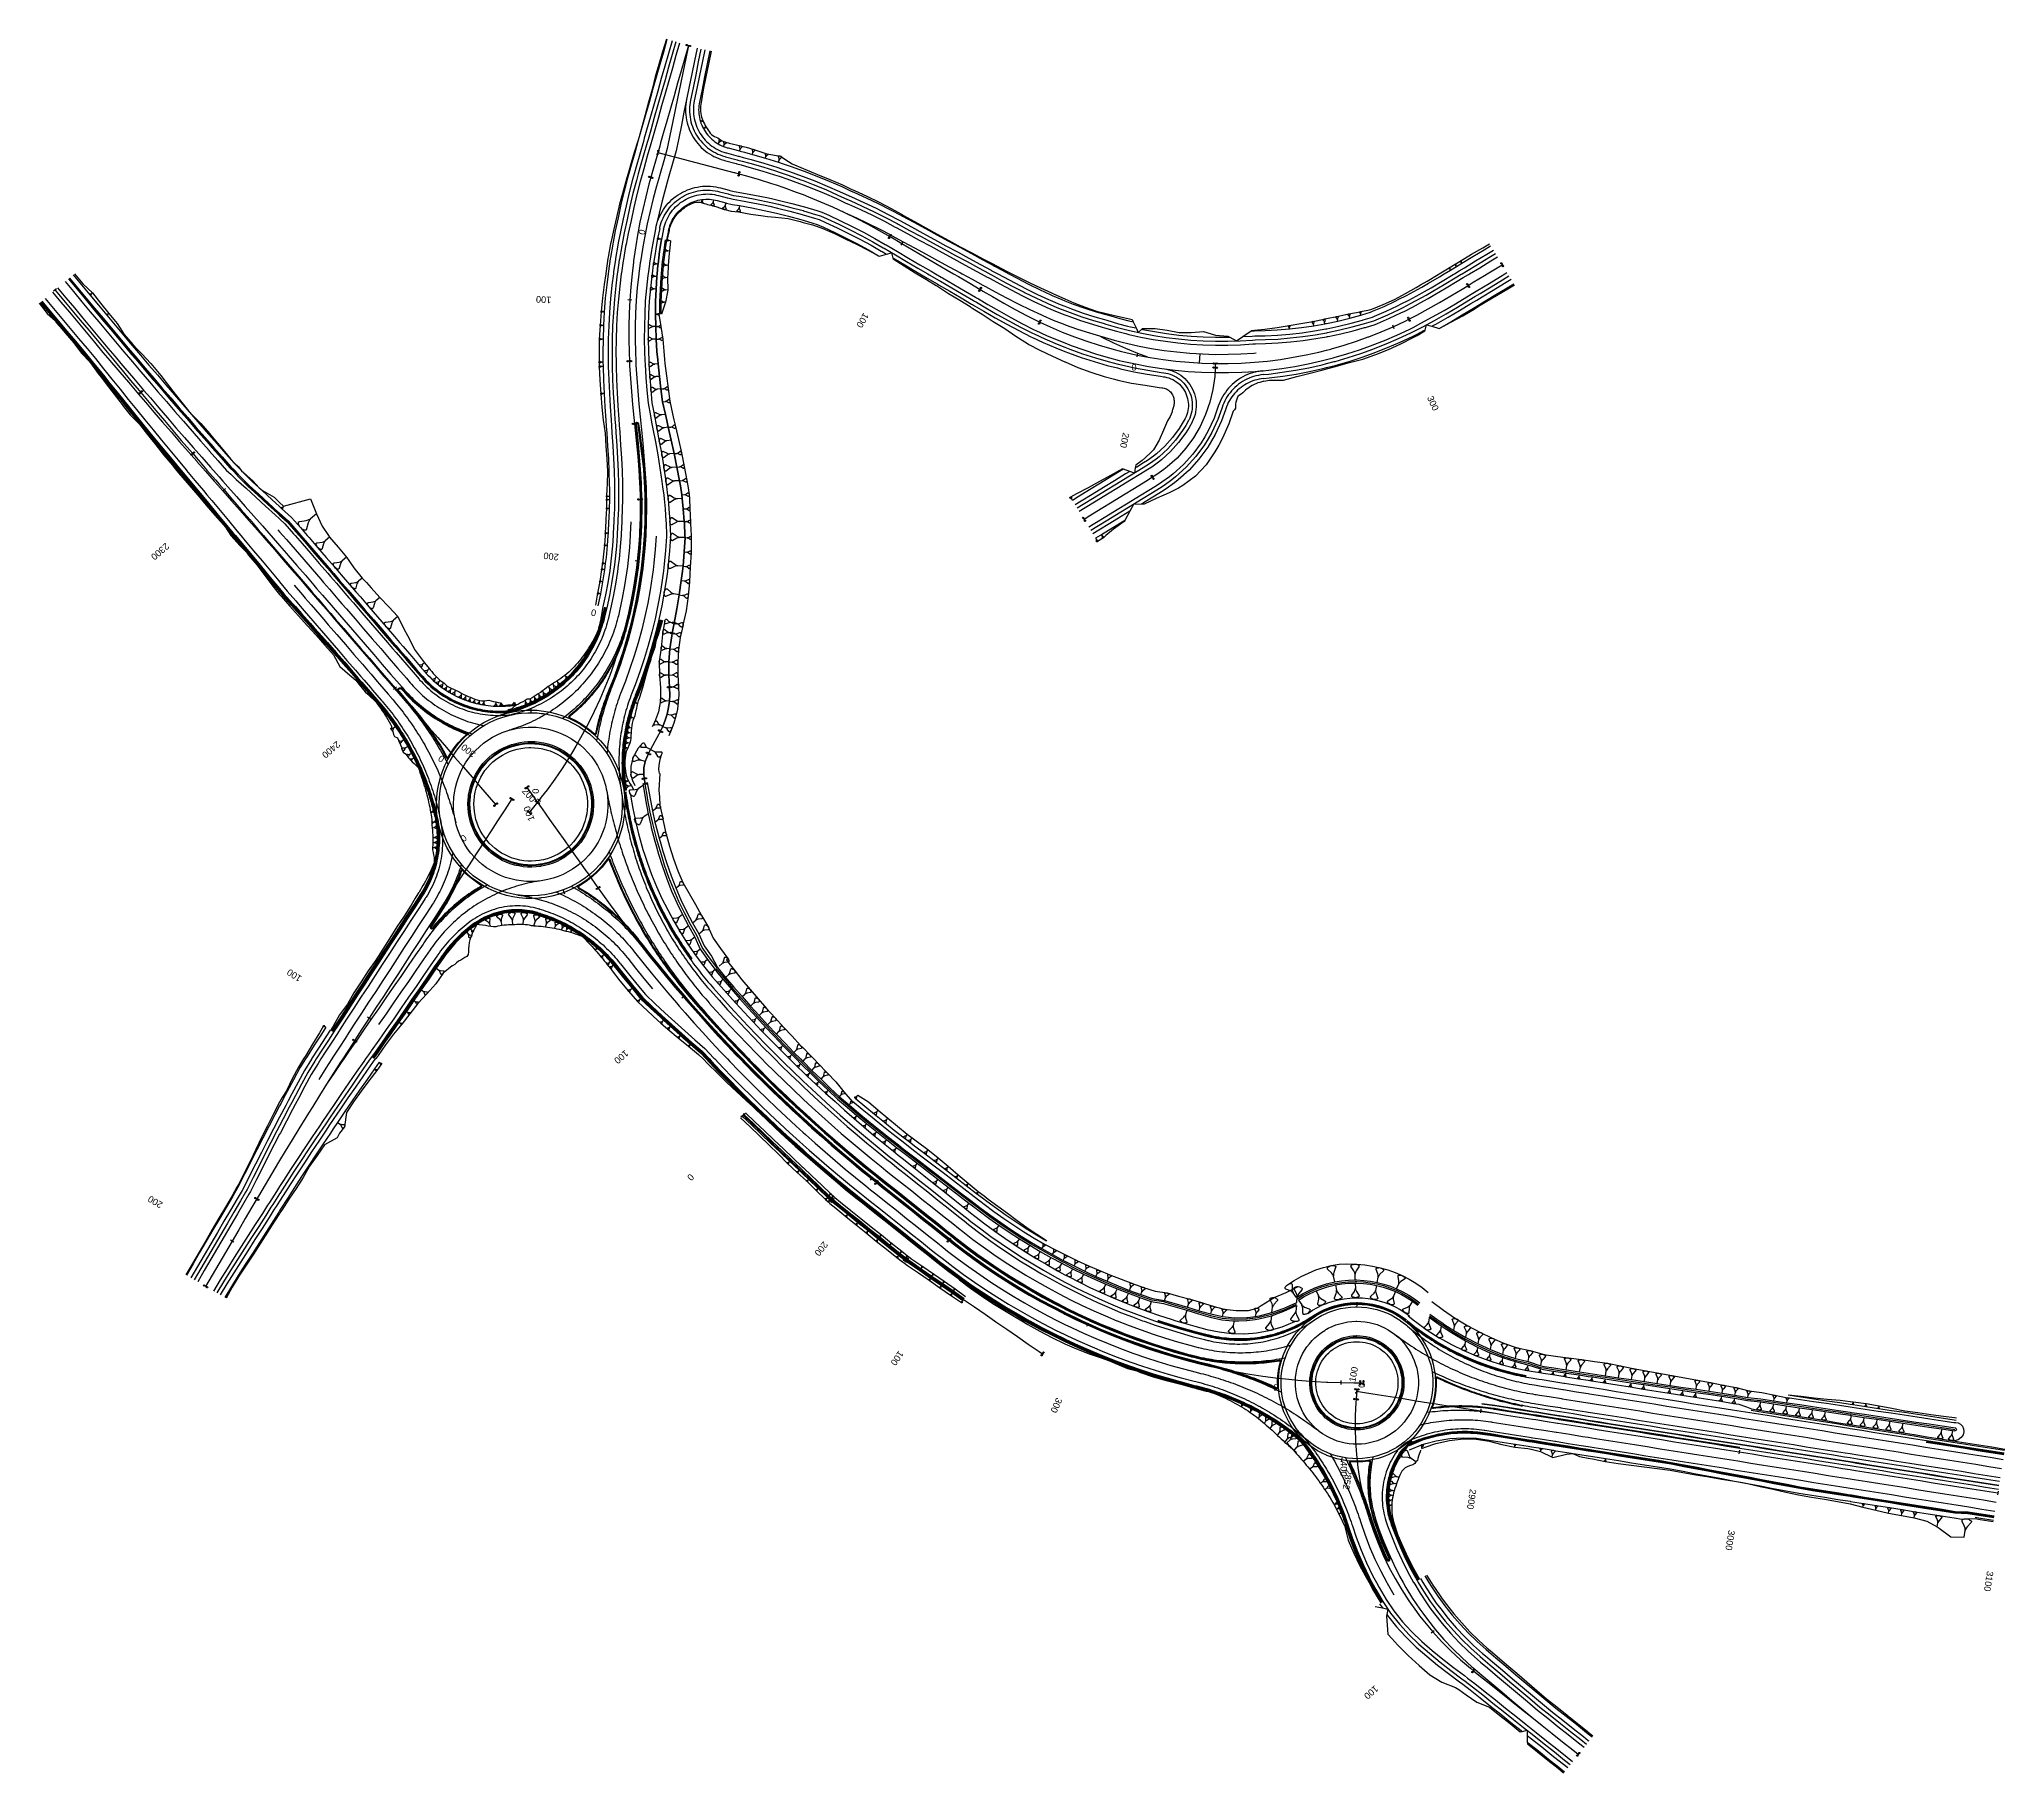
# Model space of a CAD drawing. Extents: x 383808 to 384559, y 802827 to 803490.
import ezdxf
from ezdxf.enums import TextEntityAlignment as Align

# ---------------------------------------------------------------- set-up
doc = ezdxf.new("R2010")
doc.units = 0
doc.layers.get('0').update_dxf_attribs({"linetype": 'CONTINUOUS'})
doc.styles.add('ARIAL', font='ARIAL.FON')

msp = doc.modelspace()

# ---------------------------------------------------------------- texts
at = {"color": 2, "style": 'ARIAL'}
for s, rotation, p in [('0', 255.242, (384039.9293, 803416.5536)), ('100', 176.514, (384003.7074, 803388.6925)), ('100', 239.647, (384125.326, 803384.0796)), ('0', 179.153, (384227.3981, 803363.0496)), ('300', 294.22, (384340.6017, 803353.7191)), ('200', 258.41, (384224.6952, 803338.9595)), ('2300', 220.791, (383858.1216, 803295.4724)), ('200', 173.589, (384006.4851, 803290.4553)), ('0', 169.22, (384020.7031, 803269.0864)), ('2400', 220.791, (383923.4517, 803219.7625)), ('300', 141.758, (383973.6479, 803215.0078)), ('0', 146.943, (383961.9154, 803213.1148)), ('200', 311.69, (383994.2942, 803203.8618)), ('100', 110.845, (383995.1658, 803190.5835)), ('0', 270, (383999.0762, 803203.3028)), ('0', 215.277, (383971.8199, 803183.916)), ('100', 146.943, (383907.368, 803129.302)), ('100', 220.785, (384033.6113, 803101.7263)), ('0', 226.352, (384058.6294, 803054.6437)), ('200', 149.657, (383854.3788, 803042.8412)), ('200', 231.202, (384109.7501, 803028.9716)), ('100', 235.378, (384138.6419, 802987.3673)), ('100', 79.014, (384308.5232, 802976.8883)), ('0', 175.279, (384281.436, 802973.1576)), ('0', 270, (384314.7159, 802976.2928)), ('300', 245.716, (384199.13, 802969.7864)), ('400', 268.634, (384307.8848, 802946.3009)), ('2852', 260.984, (384309.8588, 802942.9429)), ('2900', 260.984, (384357.2686, 802935.4201)), ('3000', 260.984, (384456.033, 802919.7484)), ('3100', 260.984, (384554.7974, 802904.0768)), ('100', 221.203, (384320.0718, 802858.9617))]:
    msp.add_text(s, height=2.5, rotation=rotation, dxfattribs=at).set_placement(p, align=Align.TOP_LEFT)

# ---------------------------------------------------------------- linework, layer by layer
at = {"color": 3}
for p, q in [((384056.9024, 803487.0101), (384055.4597, 803487.4208)), ((384044.7404, 803447.0853), (384044.3583, 803445.6348)), ((384138.1679, 803412.1939), (384137.4099, 803410.8995)), ((383814.8135, 803394.2879), (383813.663, 803393.3255)), ((384034.5905, 803389.9422), (384033.0933, 803390.0334)), ((384325.137, 803380.4804), (384325.7523, 803379.1125)), ((384227.8119, 803369.7104), (384227.5105, 803368.2409)), ((384258.1909, 803365.7196), (384256.6911, 803365.7418)), ((383879.3608, 803317.9273), (383878.2252, 803316.9473)), ((384037.3917, 803290.1271), (384035.9011, 803290.2945)), ((384051.4949, 803266.4046), (384050.0213, 803266.6852)), ((383944.6909, 803242.2175), (383943.5553, 803241.2375)), ((383995.9512, 803234.0528), (383995.9512, 803232.5528)), ((383971.5087, 803224.746), (383972.5064, 803223.6258)), ((383995.1185, 803204.2262), (383993.894, 803203.3599)), ((383994.5062, 803203.7931), (383997.1896, 803200)), ((383980.1298, 803200), (383982.571, 803197.1709)), ((383989.3925, 803198.9607), (383988.1353, 803199.7789)), ((383999.7334, 803198.4283), (383998.5553, 803199.3568)), ((384000, 803200.0099), (383999.9924, 803200)), ((384009.0284, 803162.9582), (384008.4946, 803164.36)), ((384054.853, 803124.1789), (384053.7172, 803123.1991)), ((383934.8451, 803115.1479), (383933.5879, 803115.9661)), ((384077.5925, 803079.0513), (384076.5571, 803077.9659)), ((384126.5819, 803054.8949), (384125.642, 803053.7259)), ((383882.4953, 803030.004), (383881.2008, 803030.7617)), ((384153.5412, 803014.4475), (384152.689, 803013.2131)), ((384311.5909, 803007.0428), (384311.5909, 803005.5428)), ((384208.928, 802999.1007), (384208.3111, 802997.7334)), ((384305.4938, 802977.1167), (384305.4581, 802975.6171)), ((384312.3389, 802973.741), (384310.844, 802973.8644)), ((384311.5914, 802973.8027), (384311.3564, 802972.3212)), ((384359.0013, 802966.2798), (384358.7662, 802964.7984)), ((384457.7657, 802950.6082), (384457.5306, 802949.1267)), ((384305.7309, 802946.1063), (384306.0168, 802947.5788)), ((384556.53, 802934.9366), (384556.2949, 802933.4551)), ((384341.1489, 802881.5688), (384340.0204, 802880.5807))]:
    msp.add_line(p, q, dxfattribs=at)
at = {"color": 1}
for p, q in [((384056.5465, 803487.1115), (384055.8157, 803487.3195)), ((384044.4526, 803445.9927), (384044.6461, 803446.7274)), ((384042.2082, 803436.7476), (384041.4774, 803436.9557)), ((384075.4127, 803437.8371), (384075.6062, 803438.5719)), ((384046.6824, 803417.0176), (384045.9048, 803413.1687)), ((384048.639, 803416.6033), (384047.8688, 803412.7909)), ((384132.9528, 803413.9384), (384133.3368, 803414.5941)), ((384366.8991, 803403.7914), (384367.2934, 803403.142)), ((384167.8432, 803394.3876), (384167.4593, 803393.732)), ((384353.8494, 803395.8681), (384354.2437, 803395.2187)), ((384190.5931, 803381.8799), (384190.2636, 803381.1952)), ((384331.3015, 803382.9998), (384331.6418, 803382.3205)), ((384034.0411, 803366.647), (384033.2821, 803366.6125)), ((384257.0377, 803364.1477), (384257.7974, 803364.1364)), ((384257.0612, 803365.7363), (384257.8209, 803365.7251)), ((383847.2412, 803354.9441), (383846.6584, 803354.4566)), ((384035.9993, 803342.7509), (384035.2433, 803342.6751)), ((384035.2433, 803342.6751), (384035.9993, 803342.7509)), ((383867.1101, 803331.5579), (383866.5349, 803331.0615)), ((384233.3469, 803322.5718), (384233.7439, 803321.9239)), ((384037.3585, 803313.7914), (384038.1181, 803313.8062)), ((384207.1388, 803306.5136), (384207.5358, 803305.8657)), ((384213.505, 803300), (384211.7781, 803298.9419)), ((384051.1313, 803266.4738), (384050.3849, 803266.6159)), ((384050.3902, 803262.5813), (384049.6438, 803262.7234)), ((384048.6015, 803242.0403), (384049.3584, 803242.1067)), ((384049.3584, 803242.1067), (384048.6015, 803242.0403)), ((384045.1793, 803225.4198), (384045.8484, 803225.0598)), ((384041.2587, 803216.5288), (384040.5896, 803216.8888)), ((383994.8164, 803204.0125), (383994.1961, 803203.5737)), ((384039.7125, 803207.199), (384038.963, 803207.0742)), ((384040.0481, 803205.185), (384039.2986, 803205.0601)), ((383982.8587, 803197.4191), (383982.2834, 803196.9227)), ((383989.0823, 803199.1625), (383988.4455, 803199.577)), ((383998.2043, 803198.3183), (383998.7983, 803197.8446)), ((384034.0668, 803201.1563), (384034.2578, 803200)), ((383995.0868, 803194.4092), (383995.6809, 803193.9355)), ((384022.0359, 803165.5362), (384021.4157, 803165.0974)), ((383928.9545, 803106.7754), (383928.3177, 803107.1898)), ((384077.337, 803078.7835), (384076.8126, 803078.2337)), ((383891.6312, 803046.3439), (383890.9755, 803046.7277)), ((384110.8799, 803046.7877), (384110.3555, 803046.2379)), ((384111.4852, 803046.257), (384111.0085, 803045.6652)), ((384128.2364, 803053.0967), (384127.7629, 803052.5025)), ((384155.8868, 803031.0662), (384155.4133, 803030.472)), ((384139.2116, 803023.9231), (384138.735, 803023.3314)), ((384139.7806, 803023.4984), (384139.3489, 803022.8731)), ((383872.0724, 803012.9306), (383871.4166, 803013.3144)), ((384331.2293, 803001.8295), (384333.5541, 803000)), ((384339.4373, 803002.5093), (384342.9656, 803000)), ((384191.7275, 802987.633), (384191.2958, 802987.0077)), ((384311.97, 802973.7714), (384311.2128, 802973.834)), ((384311.5334, 802973.4372), (384311.4144, 802972.6868)), ((384312.8271, 802976.6796), (384312.8313, 802975.9198)), ((384314.11, 802976.6868), (384314.1142, 802975.927)), ((384311.656, 802969.9685), (384310.8987, 802970.0311)), ((384335.8582, 802901.4988), (384336.7681, 802900)), ((384337.589, 802902.5008), (384339.1073, 802900)), ((384320.2186, 802891.886), (384321.3234, 802890.2562)), ((384356.3458, 802866.5538), (384355.8724, 802865.9595)), ((384400, 802842.1656), (384401.4727, 802840.9926)), ((384400, 802839.6087), (384400.2267, 802839.4282)), ((384396.4138, 802834.641), (384395.9404, 802834.0466))]:
    msp.add_line(p, q, dxfattribs=at)
at = {"color": 7}
for p, q in [((384061.2872, 803458.4742), (384061.4872, 803458.709)), ((384061.4872, 803458.709), (384061.5041, 803458.725)), ((384061.5041, 803458.725), (384061.5309, 803458.744)), ((384061.5309, 803458.744), (384061.5408, 803458.7471)), ((384061.5408, 803458.7471), (384061.5637, 803458.7432)), ((384061.5637, 803458.7432), (384061.5767, 803458.7363)), ((384061.5767, 803458.7363), (384061.5897, 803458.7294)), ((384061.5897, 803458.7294), (384061.6187, 803458.7056)), ((384061.6187, 803458.7056), (384061.6537, 803458.662)), ((384060.7616, 803458.2379), (384061.1095, 803458.344)), ((384061.1095, 803458.344), (384061.1463, 803458.366)), ((384061.1523, 803458.3461), (384061.1095, 803458.344)), ((384061.1463, 803458.366), (384061.183, 803458.3881)), ((384061.1951, 803458.3483), (384061.1523, 803458.3461)), ((384061.183, 803458.3881), (384061.2197, 803458.4101)), ((384061.2379, 803458.3505), (384061.1951, 803458.3483)), ((384061.2197, 803458.4101), (384061.2872, 803458.4742)), ((384061.3296, 803458.335), (384061.2379, 803458.3505)), ((384061.6266, 803458.2517), (384061.3296, 803458.335)), ((384061.6496, 803458.2478), (384061.6266, 803458.2517)), ((384061.6824, 803458.2469), (384061.6496, 803458.2478)), ((384061.6537, 803458.662), (384061.6727, 803458.6352)), ((384061.6727, 803458.6352), (384061.6948, 803458.5984)), ((384061.6924, 803458.25), (384061.6824, 803458.2469)), ((384061.7092, 803458.266), (384061.6924, 803458.25)), ((384061.6948, 803458.5984), (384061.726, 803458.5319)), ((384061.7161, 803458.2789), (384061.7092, 803458.266)), ((384061.723, 803458.2919), (384061.7161, 803458.2789)), ((384061.7338, 803458.3278), (384061.723, 803458.2919)), ((384061.726, 803458.5319), (384061.7372, 803458.4592)), ((384061.7386, 803458.3836), (384061.7338, 803458.3278)), ((384061.7372, 803458.4592), (384061.7394, 803458.4164)), ((384061.7394, 803458.4164), (384061.7386, 803458.3836)), ((384061.9165, 803455.4745), (384062.3069, 803455.6857)), ((384062.3069, 803455.6857), (384062.3455, 803455.721)), ((384062.3576, 803455.6987), (384062.3069, 803455.6857)), ((384062.3455, 803455.721), (384062.3841, 803455.7563)), ((384062.4082, 803455.7117), (384062.3576, 803455.6987)), ((384062.3841, 803455.7563), (384062.4227, 803455.7916)), ((384062.4589, 803455.7247), (384062.4082, 803455.7117)), ((384062.4227, 803455.7916), (384062.4878, 803455.8845)), ((384062.5722, 803455.7283), (384062.4589, 803455.7247)), ((384062.4878, 803455.8845), (384062.6701, 803456.2139)), ((384062.9477, 803455.7007), (384062.5722, 803455.7283)), ((384062.6701, 803456.2139), (384062.6864, 803456.2371)), ((384062.6864, 803456.2371), (384062.7138, 803456.2663)), ((384062.7138, 803456.2663), (384062.725, 803456.2724)), ((384062.725, 803456.2724), (384062.7533, 803456.2733)), ((384062.7533, 803456.2733), (384062.7705, 803456.2682)), ((384062.7705, 803456.2682), (384062.7877, 803456.263)), ((384062.7877, 803456.263), (384062.8281, 803456.2416)), ((384062.8281, 803456.2416), (384062.8806, 803456.1979)), ((384062.8806, 803456.1979), (384062.9098, 803456.1705)), ((384062.9098, 803456.1705), (384062.9451, 803456.1319)), ((384062.9451, 803456.1319), (384062.9985, 803456.0599)), ((384062.976, 803455.7016), (384062.9477, 803455.7007)), ((384063.0155, 803455.7086), (384062.976, 803455.7016)), ((384062.9985, 803456.0599), (384063.0296, 803455.9757)), ((384063.0267, 803455.7146), (384063.0155, 803455.7086)), ((384063.043, 803455.7378), (384063.0267, 803455.7146)), ((384063.0296, 803455.9757), (384063.0426, 803455.9251)), ((384063.0426, 803455.9251), (384063.0496, 803455.8856)), ((384063.0481, 803455.755), (384063.043, 803455.7378)), ((384063.0532, 803455.7722), (384063.0481, 803455.755)), ((384063.0496, 803455.8856), (384063.0574, 803455.8177)), ((384063.0574, 803455.8177), (384063.0532, 803455.7722)), ((384067.9596, 803451.1297), (384067.9711, 803451.1857)), ((384067.9711, 803451.1857), (384067.9802, 803451.2013)), ((384067.9802, 803451.2013), (384068.0139, 803451.2235)), ((384068.0139, 803451.2235), (384068.0386, 803451.2301)), ((384068.0386, 803451.2301), (384068.0633, 803451.2367)), ((384068.0633, 803451.2367), (384068.1282, 803451.2408)), ((384068.1282, 803451.2408), (384068.2245, 803451.2268)), ((384068.2245, 803451.2268), (384068.2804, 803451.2152)), ((384068.2804, 803451.2152), (384068.352, 803451.1947)), ((384068.352, 803451.1947), (384068.4704, 803451.1469)), ((384067.5925, 803449.631), (384067.9093, 803450.178)), ((384067.9093, 803450.178), (384067.9299, 803450.2496)), ((384067.9611, 803450.2315), (384067.9093, 803450.178)), ((384067.9299, 803450.2496), (384067.9504, 803450.3211)), ((384067.9504, 803450.3211), (384067.971, 803450.3927)), ((384067.9571, 803451.0894), (384067.9596, 803451.1297)), ((384067.9809, 803450.5539), (384067.9571, 803451.0894)), ((384068.013, 803450.2849), (384067.9611, 803450.2315)), ((384067.971, 803450.3927), (384067.9809, 803450.5539)), ((384068.0648, 803450.3384), (384068.013, 803450.2849)), ((384068.1997, 803450.4272), (384068.0648, 803450.3384)), ((384068.676, 803450.6731), (384068.1997, 803450.4272)), ((384068.4704, 803451.1469), (384068.5708, 803451.068)), ((384068.5708, 803451.068), (384068.6242, 803451.0161)), ((384068.6242, 803451.0161), (384068.6621, 803450.9733)), ((384068.6621, 803450.9733), (384068.7221, 803450.8968)), ((384068.7097, 803450.6953), (384068.676, 803450.6731)), ((384068.7525, 803450.7331), (384068.7097, 803450.6953)), ((384068.7221, 803450.8968), (384068.7509, 803450.8384)), ((384068.7509, 803450.8384), (384068.7575, 803450.8138)), ((384068.7616, 803450.7488), (384068.7525, 803450.7331)), ((384068.7575, 803450.8138), (384068.764, 803450.7891)), ((384068.764, 803450.7891), (384068.7616, 803450.7488)), ((384069.6167, 803448.6534), (384069.8602, 803449.2721)), ((384069.7629, 803450.2698), (384069.7661, 803450.3298)), ((384069.7667, 803450.2275), (384069.7629, 803450.2698)), ((384069.7661, 803450.3298), (384069.7731, 803450.3475)), ((384069.8756, 803449.6743), (384069.7667, 803450.2275)), ((384069.7731, 803450.3475), (384069.8046, 803450.3759)), ((384069.8046, 803450.3759), (384069.8293, 803450.3866)), ((384069.8293, 803450.3866), (384069.8539, 803450.3973)), ((384069.8539, 803450.3973), (384069.9208, 803450.4118)), ((384069.8602, 803449.2721), (384069.8703, 803449.3498)), ((384069.9057, 803449.3358), (384069.8602, 803449.2721)), ((384069.8703, 803449.3498), (384069.8805, 803449.4274)), ((384069.8906, 803449.5051), (384069.8756, 803449.6743)), ((384069.8805, 803449.4274), (384069.8906, 803449.5051)), ((384069.9512, 803449.3996), (384069.9057, 803449.3358)), ((384069.9208, 803450.4118), (384070.0231, 803450.4124)), ((384069.9967, 803449.4633), (384069.9512, 803449.3996)), ((384070.123, 803449.5769), (384069.9967, 803449.4633)), ((384070.0231, 803450.4124), (384070.0831, 803450.4092)), ((384070.0831, 803450.4092), (384070.1608, 803450.399)), ((384070.5798, 803449.9075), (384070.123, 803449.5769)), ((384070.1608, 803450.399), (384070.2915, 803450.368)), ((384070.2915, 803450.368), (384070.4083, 803450.3016)), ((384070.4083, 803450.3016), (384070.472, 803450.2561)), ((384070.472, 803450.2561), (384070.5181, 803450.2176)), ((384070.5181, 803450.2176), (384070.5925, 803450.1475)), ((384070.6114, 803449.9359), (384070.5798, 803449.9075)), ((384070.5925, 803450.1475), (384070.6317, 803450.0912)), ((384070.6499, 803449.982), (384070.6114, 803449.9359)), ((384070.6317, 803450.0912), (384070.6424, 803450.0666)), ((384070.6424, 803450.0666), (384070.6531, 803450.042)), ((384070.6569, 803449.9997), (384070.6499, 803449.982)), ((384070.6531, 803450.042), (384070.6569, 803449.9997)), ((384075.672, 803448.7938), (384075.6774, 803448.8141)), ((384075.6763, 803448.7277), (384075.672, 803448.7938)), ((384075.6859, 803448.6818), (384075.6763, 803448.7277)), ((384075.6774, 803448.8141), (384075.7083, 803448.8492)), ((384075.8767, 803448.0897), (384075.6859, 803448.6818)), ((384075.7083, 803448.8492), (384075.7339, 803448.8642)), ((384075.7249, 803446.9377), (384075.9118, 803447.647)), ((384075.7339, 803448.8642), (384075.7595, 803448.8791)), ((384075.7595, 803448.8791), (384075.831, 803448.9036)), ((384075.831, 803448.9036), (384075.943, 803448.9175)), ((384075.915, 803447.9062), (384075.8767, 803448.0897)), ((384075.9118, 803447.647), (384075.9128, 803447.7334)), ((384075.9534, 803447.7228), (384075.9118, 803447.647)), ((384075.9128, 803447.7334), (384075.9139, 803447.8198)), ((384075.9139, 803447.8198), (384075.915, 803447.9062)), ((384075.943, 803448.9175), (384076.0091, 803448.9217)), ((384075.995, 803447.7985), (384075.9534, 803447.7228)), ((384076.0366, 803447.8742), (384075.995, 803447.7985)), ((384076.0091, 803448.9217), (384076.0955, 803448.9206)), ((384076.1604, 803448.015), (384076.0366, 803447.8742)), ((384076.0955, 803448.9206), (384076.2427, 803448.9035)), ((384076.6181, 803448.4362), (384076.1604, 803448.015)), ((384076.2427, 803448.9035), (384076.3793, 803448.8459)), ((384076.3793, 803448.8459), (384076.455, 803448.8043)), ((384076.455, 803448.8043), (384076.5104, 803448.768)), ((384076.5104, 803448.768), (384076.6011, 803448.7008)), ((384076.6011, 803448.7008), (384076.6512, 803448.6442)), ((384076.649, 803448.4714), (384076.6181, 803448.4362)), ((384076.6853, 803448.5269), (384076.649, 803448.4714)), ((384076.6512, 803448.6442), (384076.6662, 803448.6186)), ((384076.6662, 803448.6186), (384076.6811, 803448.593)), ((384076.6811, 803448.593), (384076.6907, 803448.5471)), ((384076.6907, 803448.5471), (384076.6853, 803448.5269)), ((384080.6336, 803447.4095), (384080.639, 803447.429)), ((384080.6369, 803447.3456), (384080.6336, 803447.4095)), ((384080.6456, 803447.3012), (384080.6369, 803447.3456)), ((384080.639, 803447.429), (384080.6693, 803447.4626)), ((384080.8224, 803446.7271), (384080.6456, 803447.3012)), ((384080.6614, 803445.6166), (384080.8507, 803446.2992)), ((384080.6693, 803447.4626), (384080.6942, 803447.4767)), ((384080.6942, 803447.4767), (384080.7191, 803447.4908)), ((384080.7191, 803447.4908), (384080.7885, 803447.5136)), ((384080.7885, 803447.5136), (384080.8968, 803447.5255)), ((384080.8571, 803446.5494), (384080.8224, 803446.7271)), ((384080.8507, 803446.2992), (384080.8528, 803446.3826)), ((384080.8918, 803446.3718), (384080.8507, 803446.2992)), ((384080.8528, 803446.3826), (384080.855, 803446.466)), ((384080.855, 803446.466), (384080.8571, 803446.5494)), ((384080.933, 803446.4444), (384080.8918, 803446.3718)), ((384080.8968, 803447.5255), (384080.9607, 803447.5288)), ((384080.9741, 803446.517), (384080.933, 803446.4444)), ((384080.9607, 803447.5288), (384081.0441, 803447.5267)), ((384081.0954, 803446.6514), (384080.9741, 803446.517)), ((384081.0441, 803447.5267), (384081.1861, 803447.5083)), ((384081.5427, 803447.0524), (384081.0954, 803446.6514)), ((384081.1861, 803447.5083), (384081.3172, 803447.4509)), ((384081.3172, 803447.4509), (384081.3898, 803447.4098)), ((384081.3898, 803447.4098), (384081.4429, 803447.3741)), ((384081.4429, 803447.3741), (384081.5296, 803447.308)), ((384081.5296, 803447.308), (384081.5772, 803447.2528)), ((384081.573, 803447.086), (384081.5427, 803447.0524)), ((384081.6087, 803447.1391), (384081.573, 803447.086)), ((384081.5772, 803447.2528), (384081.5913, 803447.2279)), ((384081.5913, 803447.2279), (384081.6054, 803447.203)), ((384081.6054, 803447.203), (384081.6141, 803447.1586)), ((384081.6141, 803447.1586), (384081.6087, 803447.1391)), ((384085.6421, 803444.1767), (384085.8169, 803444.7576)), ((384085.6517, 803445.7122), (384085.6567, 803445.7288)), ((384085.6533, 803445.6574), (384085.6517, 803445.7122)), ((384085.6599, 803445.6193), (384085.6533, 803445.6574)), ((384085.6567, 803445.7288), (384085.6833, 803445.757)), ((384085.8006, 803445.1245), (384085.6599, 803445.6193)), ((384085.6833, 803445.757), (384085.7049, 803445.7686)), ((384085.7049, 803445.7686), (384085.7265, 803445.7802)), ((384085.7265, 803445.7802), (384085.7862, 803445.7984)), ((384085.7862, 803445.7984), (384085.8792, 803445.8067)), ((384085.8271, 803444.9717), (384085.8006, 803445.1245)), ((384085.8169, 803444.7576), (384085.8203, 803444.829)), ((384085.8535, 803444.819), (384085.8169, 803444.7576)), ((384085.8203, 803444.829), (384085.8237, 803444.9003)), ((384085.8237, 803444.9003), (384085.8271, 803444.9717)), ((384085.8901, 803444.8804), (384085.8535, 803444.819)), ((384085.8792, 803445.8067), (384085.934, 803445.8083)), ((384085.9266, 803444.9418), (384085.8901, 803444.8804)), ((384086.033, 803445.0546), (384085.9266, 803444.9418)), ((384085.934, 803445.8083), (384086.0054, 803445.8049)), ((384086.0054, 803445.8049), (384086.1265, 803445.7865)), ((384086.4233, 803445.3896), (384086.033, 803445.0546)), ((384086.1265, 803445.7865), (384086.2377, 803445.735)), ((384086.2377, 803445.735), (384086.2991, 803445.6984)), ((384086.2991, 803445.6984), (384086.3439, 803445.6668)), ((384086.3439, 803445.6668), (384086.4169, 803445.6087)), ((384086.4169, 803445.6087), (384086.4567, 803445.5605)), ((384086.4499, 803445.4178), (384086.4233, 803445.3896)), ((384086.4815, 803445.4625), (384086.4499, 803445.4178)), ((384086.4567, 803445.5605), (384086.4683, 803445.5389)), ((384086.4683, 803445.5389), (384086.4799, 803445.5173)), ((384086.4799, 803445.5173), (384086.4865, 803445.4791)), ((384086.4865, 803445.4791), (384086.4815, 803445.4625)), ((384090.654, 803444.9004), (384090.6619, 803444.9248)), ((384090.6546, 803444.8193), (384090.654, 803444.9004)), ((384090.6631, 803444.7626), (384090.6546, 803444.8193)), ((384090.6619, 803444.9248), (384090.7021, 803444.9657)), ((384090.8554, 803444.026), (384090.6631, 803444.7626)), ((384090.7021, 803444.9657), (384090.7344, 803444.9822)), ((384090.7344, 803444.9822), (384090.7667, 803444.9986)), ((384090.7667, 803444.9986), (384090.8558, 803445.0237)), ((384090.8896, 803443.7992), (384090.8554, 803444.026)), ((384090.8558, 803445.0237), (384090.9936, 803445.0328)), ((384090.875, 803443.5882), (384090.8823, 803443.6937)), ((384090.8823, 803443.6937), (384090.8896, 803443.7992)), ((384091.0359, 803443.7517), (384090.9798, 803443.662)), ((384090.9936, 803445.0328), (384091.0747, 803445.0335)), ((384091.1969, 803443.9151), (384091.0359, 803443.7517)), ((384091.0747, 803445.0335), (384091.1802, 803445.0262)), ((384091.1802, 803445.0262), (384091.3588, 803444.9951)), ((384091.7852, 803444.3982), (384091.1969, 803443.9151)), ((384091.3588, 803444.9951), (384091.5217, 803444.9152)), ((384091.5217, 803444.9152), (384091.6113, 803444.8592)), ((384091.6113, 803444.8592), (384091.6766, 803444.811)), ((384091.6766, 803444.811), (384091.7827, 803444.7226)), ((384091.7827, 803444.7226), (384091.84, 803444.6501)), ((384091.8255, 803444.4391), (384091.7852, 803444.3982)), ((384091.8736, 803444.5043), (384091.8255, 803444.4391)), ((384091.84, 803444.6501), (384091.8565, 803444.6177)), ((384091.8565, 803444.6177), (384091.873, 803444.5854)), ((384091.873, 803444.5854), (384091.8815, 803444.5287)), ((384091.8815, 803444.5287), (384091.8736, 803444.5043)), ((384090.5904, 803442.629), (384090.8677, 803443.4827)), ((384090.8677, 803443.4827), (384090.875, 803443.5882)), ((384090.9238, 803443.5724), (384090.8677, 803443.4827)), ((384090.9798, 803443.662), (384090.9238, 803443.5724)), ((384061.1319, 803427.2414), (384061.1394, 803427.2811)), ((384061.1336, 803427.2287), (384061.1319, 803427.2414)), ((384061.1497, 803427.2051), (384061.1336, 803427.2287)), ((384061.1394, 803427.2811), (384061.1486, 803427.3081)), ((384061.1486, 803427.3081), (384061.3084, 803427.6521)), ((384061.164, 803427.1941), (384061.1497, 803427.2051)), ((384061.1784, 803427.1832), (384061.164, 803427.1941)), ((384061.2198, 803427.163), (384061.1784, 803427.1832)), ((384061.2866, 803427.1462), (384061.2198, 803427.163)), ((384061.3263, 803427.1387), (384061.2866, 803427.1462)), ((384061.3028, 803428.3606), (384061.3628, 803427.9174)), ((384061.3084, 803427.6521), (384061.3454, 803427.7603)), ((384061.3787, 803427.1329), (384061.3263, 803427.1387)), ((384061.3454, 803427.7603), (384061.3512, 803427.8126)), ((384061.3512, 803427.8126), (384061.357, 803427.865)), ((384061.357, 803427.865), (384061.3628, 803427.9174)), ((384061.3628, 803427.9174), (384061.3823, 803427.8684)), ((384061.469, 803427.1322), (384061.3787, 803427.1329)), ((384061.3823, 803427.8684), (384061.4018, 803427.8195)), ((384061.4018, 803427.8195), (384061.4213, 803427.7706)), ((384061.4213, 803427.7706), (384061.4857, 803427.6761)), ((384061.5559, 803427.1569), (384061.469, 803427.1322)), ((384061.4857, 803427.6761), (384061.7311, 803427.3869)), ((384061.6049, 803427.1764), (384061.5559, 803427.1569)), ((384061.6412, 803427.1942), (384061.6049, 803427.1764)), ((384061.701, 803427.2281), (384061.6412, 803427.1942)), ((384061.7356, 803427.2586), (384061.701, 803427.2281)), ((384061.7311, 803427.3869), (384061.7472, 803427.3633)), ((384061.7466, 803427.273), (384061.7356, 803427.2586)), ((384061.7575, 803427.2873), (384061.7466, 803427.273)), ((384061.7472, 803427.3633), (384061.765, 803427.327)), ((384061.7668, 803427.3144), (384061.7575, 803427.2873)), ((384061.765, 803427.327), (384061.7668, 803427.3144)), ((384064.8681, 803426.3844), (384064.872, 803426.4077)), ((384064.8836, 803426.3339), (384064.8681, 803426.3844)), ((384064.872, 803426.4077), (384064.907, 803426.4737)), ((384064.903, 803426.3067), (384064.8836, 803426.3339)), ((384064.9224, 803426.2795), (384064.903, 803426.3067)), ((384064.907, 803426.4737), (384064.9381, 803426.5164)), ((384064.9846, 803426.2212), (384064.9224, 803426.2795)), ((384064.9381, 803426.5164), (384065.4082, 803427.0366)), ((384065.0933, 803426.1551), (384064.9846, 803426.2212)), ((384065.1593, 803426.1201), (384065.0933, 803426.1551)), ((384065.2486, 803426.0813), (384065.1593, 803426.1201)), ((384065.4078, 803426.0307), (384065.2486, 803426.0813)), ((384065.5748, 803426.0268), (384065.4078, 803426.0307)), ((384065.4082, 803427.0366), (384065.5326, 803427.2075)), ((384065.5326, 803427.2075), (384065.5714, 803427.2968)), ((384065.5714, 803427.2968), (384065.6103, 803427.3861)), ((384065.6719, 803426.0345), (384065.5748, 803426.0268)), ((384065.6103, 803427.3861), (384065.6492, 803427.4754)), ((384065.7854, 803428.291), (384065.6492, 803427.4754)), ((384065.6492, 803427.4754), (384065.6569, 803427.3783)), ((384065.6569, 803427.3783), (384065.6646, 803427.2812)), ((384065.6646, 803427.2812), (384065.6724, 803427.1841)), ((384065.7457, 803426.0461), (384065.6719, 803426.0345)), ((384065.6724, 803427.1841), (384065.7344, 803426.9821)), ((384065.7344, 803426.9821), (384066.01, 803426.3373)), ((384065.87, 803426.0733), (384065.7457, 803426.0461)), ((384065.9477, 803426.1082), (384065.87, 803426.0733)), ((384065.9749, 803426.1276), (384065.9477, 803426.1082)), ((384066.0021, 803426.147), (384065.9749, 803426.1276)), ((384066.0332, 803426.1897), (384066.0021, 803426.147)), ((384066.01, 803426.3373), (384066.0255, 803426.2868)), ((384066.0255, 803426.2868), (384066.0371, 803426.213)), ((384066.0371, 803426.213), (384066.0332, 803426.1897)), ((384069.2707, 803425.0605), (384069.2775, 803425.0863)), ((384069.2829, 803425.0019), (384069.2707, 803425.0605)), ((384069.2775, 803425.0863), (384069.3238, 803425.1571)), ((384069.3019, 803424.9693), (384069.2829, 803425.0019)), ((384069.321, 803424.9366), (384069.3019, 803424.9693)), ((384069.3849, 803424.8644), (384069.321, 803424.9366)), ((384069.3238, 803425.1571), (384069.3632, 803425.202)), ((384069.3632, 803425.202), (384069.9473, 803425.7394)), ((384069.5006, 803424.7787), (384069.3849, 803424.8644)), ((384069.5714, 803424.7324), (384069.5006, 803424.7787)), ((384069.668, 803424.6793), (384069.5714, 803424.7324)), ((384069.8422, 803424.6057), (384069.668, 803424.6793)), ((384070.03, 803424.5839), (384069.8422, 803424.6057)), ((384069.9473, 803425.7394), (384070.1052, 803425.9191)), ((384070.1402, 803424.5825), (384070.03, 803424.5839)), ((384070.1052, 803425.9191), (384070.1583, 803426.0157)), ((384070.2246, 803424.5879), (384070.1402, 803424.5825)), ((384070.1583, 803426.0157), (384070.2114, 803426.1123)), ((384070.2114, 803426.1123), (384070.2645, 803426.2089)), ((384070.3675, 803424.6056), (384070.2246, 803424.5879)), ((384070.2617, 803425.9884), (384070.2603, 803425.8782)), ((384070.2603, 803425.8782), (384070.3093, 803425.6441)), ((384070.2631, 803426.0987), (384070.2617, 803425.9884)), ((384070.2645, 803426.2089), (384070.2631, 803426.0987)), ((384070.5029, 803427.114), (384070.2645, 803426.2089)), ((384070.3093, 803425.6441), (384070.5527, 803424.8886)), ((384070.4587, 803424.6369), (384070.3675, 803424.6056)), ((384070.4914, 803424.6559), (384070.4587, 803424.6369)), ((384070.5241, 803424.675), (384070.4914, 803424.6559)), ((384070.5636, 803424.7199), (384070.5241, 803424.675)), ((384070.5527, 803424.8886), (384070.565, 803424.8301)), ((384070.5704, 803424.7457), (384070.5636, 803424.7199)), ((384070.565, 803424.8301), (384070.5704, 803424.7457)), ((384074.8003, 803424.0498), (384074.8045, 803424.0741)), ((384074.8164, 803423.997), (384074.8003, 803424.0498)), ((384074.8045, 803424.0741), (384074.8412, 803424.143)), ((384074.8366, 803423.9685), (384074.8164, 803423.997)), ((384074.8569, 803423.94), (384074.8366, 803423.9685)), ((384074.8412, 803424.143), (384074.8738, 803424.1876)), ((384074.9216, 803423.879), (384074.8569, 803423.94)), ((384074.8738, 803424.1876), (384075.3663, 803424.73)), ((384075.0351, 803423.8097), (384074.9216, 803423.879)), ((384075.104, 803423.773), (384075.0351, 803423.8097)), ((384075.1972, 803423.7321), (384075.104, 803423.773)), ((384075.3634, 803423.6789), (384075.1972, 803423.7321)), ((384075.5379, 803423.6744), (384075.3634, 803423.6789)), ((384075.3663, 803424.73), (384075.4967, 803424.9082)), ((384075.4967, 803424.9082), (384075.5375, 803425.0015)), ((384075.5375, 803425.0015), (384075.5784, 803425.0947)), ((384075.6394, 803423.6822), (384075.5379, 803423.6744)), ((384075.5784, 803425.0947), (384075.6192, 803425.1879)), ((384075.7636, 803426.0398), (384075.6192, 803425.1879)), ((384075.6192, 803425.1879), (384075.627, 803425.0864)), ((384075.627, 803425.0864), (384075.6349, 803424.985)), ((384075.6349, 803424.985), (384075.6427, 803424.8835)), ((384075.7166, 803423.6942), (384075.6394, 803423.6822)), ((384075.6427, 803424.8835), (384075.7071, 803424.6723)), ((384075.7071, 803424.6723), (384075.9934, 803423.9978)), ((384075.8465, 803423.7222), (384075.7166, 803423.6942)), ((384075.9278, 803423.7585), (384075.8465, 803423.7222)), ((384075.9562, 803423.7787), (384075.9278, 803423.7585)), ((384075.9847, 803423.799), (384075.9562, 803423.7787)), ((384076.0173, 803423.8435), (384075.9847, 803423.799)), ((384075.9934, 803423.9978), (384076.0094, 803423.945)), ((384076.0094, 803423.945), (384076.0214, 803423.8679)), ((384076.0214, 803423.8679), (384076.0173, 803423.8435)), ((384044.4908, 803413.6115), (384044.5137, 803413.6538)), ((384044.5137, 803413.6538), (384044.5569, 803413.7234)), ((384044.5569, 803413.7234), (384044.5948, 803413.763)), ((384044.5948, 803413.763), (384044.6124, 803413.7754)), ((384044.6124, 803413.7754), (384044.63, 803413.7877)), ((384044.63, 803413.7877), (384044.6626, 803413.7974)), ((384044.6626, 803413.7974), (384044.6776, 803413.7948)), ((384044.6776, 803413.7948), (384044.7199, 803413.7719)), ((384044.7199, 803413.7719), (384044.7472, 803413.7516)), ((384044.7472, 803413.7516), (384045.0795, 803413.446)), ((384048.815, 803416.5657), (384047.907, 803412.7836)), ((384044.4283, 803413.3445), (384044.4318, 803413.452)), ((384044.4328, 803413.2819), (384044.4283, 803413.3445)), ((384044.4318, 803413.452), (384044.4653, 803413.5542)), ((384044.4398, 803413.2344), (384044.4328, 803413.2819)), ((384044.4566, 803413.1542), (384044.4398, 803413.2344)), ((384044.4786, 803413.104), (384044.4566, 803413.1542)), ((384044.4653, 803413.5542), (384044.4908, 803413.6115)), ((384044.491, 803413.0863), (384044.4786, 803413.104)), ((384044.5033, 803413.0687), (384044.491, 803413.0863)), ((384044.5306, 803413.0485), (384044.5033, 803413.0687)), ((384044.5456, 803413.0458), (384044.5306, 803413.0485)), ((384044.5932, 803413.0529), (384044.5456, 803413.0458)), ((384044.6258, 803413.0626), (384044.5932, 803413.0529)), ((384045.0425, 803413.2362), (384044.6258, 803413.0626)), ((384045.1729, 803413.275), (384045.0425, 803413.2362)), ((384045.0795, 803413.446), (384045.1887, 803413.3649)), ((384045.2354, 803413.2795), (384045.1729, 803413.275)), ((384045.1887, 803413.3649), (384045.246, 803413.3394)), ((384045.298, 803413.2839), (384045.2354, 803413.2795)), ((384045.246, 803413.3394), (384045.3033, 803413.3138)), ((384045.3606, 803413.2883), (384045.298, 803413.2839)), ((384045.3033, 803413.3138), (384045.3606, 803413.2883)), ((384045.8848, 803413.1959), (384045.3606, 803413.2883)), ((384047.2393, 803408.814), (384047.241, 803408.9397)), ((384047.2458, 803408.741), (384047.2393, 803408.814)), ((384047.241, 803408.9397), (384047.2778, 803409.0599)), ((384047.2551, 803408.6855), (384047.2458, 803408.741)), ((384047.2765, 803408.5922), (384047.2551, 803408.6855)), ((384047.3033, 803408.534), (384047.2765, 803408.5922)), ((384047.2778, 803409.0599), (384047.3064, 803409.1274)), ((384047.3182, 803408.5137), (384047.3033, 803408.534)), ((384047.3064, 803409.1274), (384047.3322, 803409.1773)), ((384047.333, 803408.4934), (384047.3182, 803408.5137)), ((384047.3322, 803409.1773), (384047.3811, 803409.2596)), ((384047.3653, 803408.4703), (384047.333, 803408.4934)), ((384047.3829, 803408.4676), (384047.3653, 803408.4703)), ((384047.3811, 803409.2596), (384047.4245, 803409.3068)), ((384047.4383, 803408.4769), (384047.3829, 803408.4676)), ((384047.4245, 803409.3068), (384047.4448, 803409.3216)), ((384047.4762, 803408.4889), (384047.4383, 803408.4769)), ((384047.4448, 803409.3216), (384047.4651, 803409.3364)), ((384047.4651, 803409.3364), (384047.503, 803409.3485)), ((384047.9594, 803408.7011), (384047.4762, 803408.4889)), ((384047.503, 803409.3485), (384047.5206, 803409.3457)), ((384047.5206, 803409.3457), (384047.5705, 803409.3199)), ((384047.5705, 803409.3199), (384047.6029, 803409.2968)), ((384047.6029, 803409.2968), (384047.9979, 803408.947)), ((384047.8508, 803412.7375), (384047.8545, 803412.8487)), ((384047.8554, 803412.6727), (384047.8508, 803412.7375)), ((384047.8545, 803412.8487), (384047.8891, 803412.9545)), ((384047.8627, 803412.6235), (384047.8554, 803412.6727)), ((384047.8801, 803412.5405), (384047.8627, 803412.6235)), ((384047.9029, 803412.4885), (384047.8801, 803412.5405)), ((384047.8891, 803412.9545), (384047.9155, 803413.0138)), ((384047.9156, 803412.4703), (384047.9029, 803412.4885)), ((384047.9155, 803413.0138), (384047.9392, 803413.0575)), ((384047.9284, 803412.4521), (384047.9156, 803412.4703)), ((384047.9567, 803412.4311), (384047.9284, 803412.4521)), ((384047.9392, 803413.0575), (384047.9839, 803413.1296)), ((384047.9722, 803412.4284), (384047.9567, 803412.4311)), ((384048.1109, 803408.7493), (384047.9594, 803408.7011)), ((384048.0214, 803412.4357), (384047.9722, 803412.4284)), ((384047.9839, 803413.1296), (384048.0231, 803413.1706)), ((384047.9979, 803408.947), (384048.1274, 803408.8547)), ((384048.0552, 803412.4457), (384048.0214, 803412.4357)), ((384048.0231, 803413.1706), (384048.0413, 803413.1834)), ((384048.0413, 803413.1834), (384048.0596, 803413.1962)), ((384048.4865, 803412.6254), (384048.0552, 803412.4457)), ((384048.0596, 803413.1962), (384048.0933, 803413.2062)), ((384048.0933, 803413.2062), (384048.1088, 803413.2035)), ((384048.1088, 803413.2035), (384048.1526, 803413.1798)), ((384048.1839, 803408.7559), (384048.1109, 803408.7493)), ((384048.1274, 803408.8547), (384048.1949, 803408.8261)), ((384048.1526, 803413.1798), (384048.1809, 803413.1588)), ((384048.1809, 803413.1588), (384048.5247, 803412.8425)), ((384048.2569, 803408.7624), (384048.1839, 803408.7559)), ((384048.1949, 803408.8261), (384048.2624, 803408.7975)), ((384048.3299, 803408.769), (384048.2569, 803408.7624)), ((384048.2624, 803408.7975), (384048.3299, 803408.769)), ((384048.9446, 803408.6726), (384048.3299, 803408.769)), ((384048.6214, 803412.6656), (384048.4865, 803412.6254)), ((384048.5247, 803412.8425), (384048.6378, 803412.7586)), ((384048.6861, 803412.6701), (384048.6214, 803412.6656)), ((384048.6378, 803412.7586), (384048.6971, 803412.7322)), ((384048.7509, 803412.6747), (384048.6861, 803412.6701)), ((384048.6971, 803412.7322), (384048.7564, 803412.7057)), ((384048.8156, 803412.6793), (384048.7509, 803412.6747)), ((384048.7564, 803412.7057), (384048.8156, 803412.6793)), ((384049.3582, 803412.5837), (384048.8156, 803412.6793)), ((384042.1839, 803399.1511), (384042.2198, 803399.2926)), ((384042.1891, 803399.0052), (384042.1839, 803399.1511)), ((384042.2009, 803398.9209), (384042.1891, 803399.0052)), ((384042.2148, 803398.8571), (384042.2009, 803398.9209)), ((384042.2449, 803398.7501), (384042.2148, 803398.8571)), ((384042.2198, 803399.2926), (384042.2491, 803399.3725)), ((384042.2794, 803398.6841), (384042.2449, 803398.7501)), ((384042.2491, 803399.3725), (384042.2762, 803399.4319)), ((384042.2762, 803399.4319), (384042.3282, 803399.5302)), ((384042.2978, 803398.6614), (384042.2794, 803398.6841)), ((384042.3161, 803398.6386), (384042.2978, 803398.6614)), ((384042.355, 803398.6137), (384042.3161, 803398.6386)), ((384042.3282, 803399.5302), (384042.3758, 803399.5874)), ((384042.4393, 803398.6255), (384042.3755, 803398.6115)), ((384042.3758, 803399.5874), (384042.3985, 803399.6058)), ((384042.3985, 803399.6058), (384042.4212, 803399.6241)), ((384042.4212, 803399.6241), (384042.4645, 803399.6403)), ((384042.4825, 803398.6417), (384042.4393, 803398.6255)), ((384042.4645, 803399.6403), (384042.485, 803399.6381)), ((384043.0308, 803398.9154), (384042.4825, 803398.6417)), ((384042.485, 803399.6381), (384042.5444, 803399.611)), ((384042.5444, 803399.611), (384042.5833, 803399.586)), ((384042.5833, 803399.586), (384043.0615, 803399.2028)), ((384042.825, 803403.9364), (384042.8598, 803404.0617)), ((384042.8267, 803403.8063), (384042.825, 803403.9364)), ((384042.8355, 803403.731), (384042.8267, 803403.8063)), ((384042.8466, 803403.674), (384042.8355, 803403.731)), ((384042.8713, 803403.578), (384042.8466, 803403.674)), ((384042.8598, 803404.0617), (384042.8875, 803404.1322)), ((384042.9006, 803403.5186), (384042.8713, 803403.578)), ((384042.8875, 803404.1322), (384042.9129, 803404.1846)), ((384042.9165, 803403.498), (384042.9006, 803403.5186)), ((384042.9129, 803404.1846), (384042.9612, 803404.271)), ((384042.9324, 803403.4774), (384042.9165, 803403.498)), ((384042.9665, 803403.4544), (384042.9324, 803403.4774)), ((384042.9612, 803404.271), (384043.0047, 803404.321)), ((384042.9847, 803403.4521), (384042.9665, 803403.4544)), ((384043.0418, 803403.4632), (384042.9847, 803403.4521)), ((384043.0047, 803404.321), (384043.0253, 803404.3369)), ((384043.0253, 803404.3369), (384043.0459, 803404.3527)), ((384043.2038, 803398.98), (384043.0308, 803398.9154)), ((384043.0806, 803403.4767), (384043.0418, 803403.4632)), ((384043.0459, 803404.3527), (384043.0848, 803404.3662)), ((384043.0615, 803399.2028), (384043.217, 803399.1032)), ((384043.5744, 803403.7093), (384043.0806, 803403.4767)), ((384043.0848, 803404.3662), (384043.103, 803404.3639)), ((384043.103, 803404.3639), (384043.1554, 803404.3385)), ((384043.1554, 803404.3385), (384043.1895, 803404.3156)), ((384043.1895, 803404.3156), (384043.6075, 803403.9647)), ((384043.2882, 803398.9917), (384043.2038, 803398.98)), ((384043.217, 803399.1032), (384043.2969, 803399.0739)), ((384043.3725, 803399.0035), (384043.2882, 803398.9917)), ((384043.2969, 803399.0739), (384043.3769, 803399.0446)), ((384043.4568, 803399.0153), (384043.3725, 803399.0035)), ((384043.3769, 803399.0446), (384043.4568, 803399.0153)), ((384044.1753, 803398.9386), (384043.4568, 803399.0153)), ((384043.7297, 803403.7634), (384043.5744, 803403.7093)), ((384043.6075, 803403.9647), (384043.7439, 803403.8728)), ((384043.8051, 803403.7721), (384043.7297, 803403.7634)), ((384043.7439, 803403.8728), (384043.8145, 803403.8451)), ((384043.8804, 803403.7809), (384043.8051, 803403.7721)), ((384043.8145, 803403.8451), (384043.8851, 803403.8174)), ((384043.9557, 803403.7897), (384043.8804, 803403.7809)), ((384043.8851, 803403.8174), (384043.9557, 803403.7897)), ((384044.594, 803403.7069), (384043.9557, 803403.7897)), ((384046.1641, 803398.7264), (384046.2013, 803398.8734)), ((384046.1695, 803398.5749), (384046.1641, 803398.7264)), ((384046.2013, 803398.8734), (384046.2317, 803398.9564)), ((384046.2317, 803398.9564), (384046.2599, 803399.0181)), ((384046.2599, 803399.0181), (384046.3139, 803399.1201)), ((384046.3139, 803399.1201), (384046.3633, 803399.1795)), ((384046.3633, 803399.1795), (384046.3869, 803399.1986)), ((384046.3869, 803399.1986), (384046.4105, 803399.2176)), ((384046.4105, 803399.2176), (384046.4554, 803399.2344)), ((384046.4554, 803399.2344), (384046.4768, 803399.2321)), ((384046.4768, 803399.2321), (384046.5384, 803399.204)), ((384046.5384, 803399.204), (384046.5788, 803399.1781)), ((384046.5773, 803403.4496), (384046.6154, 803403.5866)), ((384046.5792, 803403.3073), (384046.5773, 803403.4496)), ((384046.5788, 803399.1781), (384047.0754, 803398.7801)), ((384046.5888, 803403.2249), (384046.5792, 803403.3073)), ((384046.6009, 803403.1625), (384046.5888, 803403.2249)), ((384046.6279, 803403.0576), (384046.6009, 803403.1625)), ((384046.6154, 803403.5866), (384046.6457, 803403.6638)), ((384046.66, 803402.9926), (384046.6279, 803403.0576)), ((384046.6457, 803403.6638), (384046.6734, 803403.7211)), ((384046.6774, 803402.97), (384046.66, 803402.9926)), ((384046.6734, 803403.7211), (384046.7262, 803403.8156)), ((384046.6948, 803402.9475), (384046.6774, 803402.97)), ((384046.7321, 803402.9224), (384046.6948, 803402.9475)), ((384046.7262, 803403.8156), (384046.7739, 803403.8703)), ((384046.752, 803402.9198), (384046.7321, 803402.9224)), ((384046.8144, 803402.932), (384046.752, 803402.9198)), ((384046.7739, 803403.8703), (384046.7964, 803403.8877)), ((384046.7964, 803403.8877), (384046.819, 803403.905)), ((384046.8569, 803402.9467), (384046.8144, 803402.932)), ((384046.819, 803403.905), (384046.8615, 803403.9198)), ((384047.3971, 803403.2012), (384046.8569, 803402.9467)), ((384046.8615, 803403.9198), (384046.8814, 803403.9172)), ((384046.8814, 803403.9172), (384046.9387, 803403.8895)), ((384046.9387, 803403.8895), (384046.976, 803403.8644)), ((384046.976, 803403.8644), (384047.4333, 803403.4805)), ((384047.0754, 803398.7801), (384047.2369, 803398.6767)), ((384047.2369, 803398.6767), (384047.3199, 803398.6463)), ((384047.3199, 803398.6463), (384047.4029, 803398.6158)), ((384047.567, 803403.2603), (384047.3971, 803403.2012)), ((384047.4333, 803403.4805), (384047.5825, 803403.38)), ((384047.6494, 803403.2699), (384047.567, 803403.2603)), ((384047.5825, 803403.38), (384047.6597, 803403.3497)), ((384047.7318, 803403.2795), (384047.6494, 803403.2699)), ((384047.6597, 803403.3497), (384047.7369, 803403.3194)), ((384047.8141, 803403.2891), (384047.7318, 803403.2795)), ((384047.7369, 803403.3194), (384047.8141, 803403.2891)), ((384048.5124, 803403.1985), (384047.8141, 803403.2891)), ((384346.6571, 803402.0943), (384346.6606, 803402.1088)), ((384346.659, 803402.0706), (384346.6571, 803402.0943)), ((384346.6645, 803402.0616), (384346.659, 803402.0706)), ((384346.6606, 803402.1088), (384346.6642, 803402.1234)), ((384346.6642, 803402.1234), (384346.6805, 803402.158)), ((384346.69, 803402.0398), (384346.6645, 803402.0616)), ((384346.6805, 803402.158), (384346.7149, 803402.2036)), ((384346.7101, 803402.0272), (384346.69, 803402.0398)), ((384346.9926, 803401.8882), (384346.7101, 803402.0272)), ((384346.7149, 803402.2036), (384346.7366, 803402.2292)), ((384346.7366, 803402.2292), (384346.7674, 803402.2603)), ((384346.7674, 803402.2603), (384346.8254, 803402.3078)), ((384346.8254, 803402.3078), (384346.8945, 803402.3371)), ((384346.8945, 803402.3371), (384346.9362, 803402.35)), ((384346.9362, 803402.35), (384346.969, 803402.3574)), ((384346.969, 803402.3574), (384347.0253, 803402.3668)), ((384347.0728, 803401.8375), (384346.9926, 803401.8882)), ((384347.0253, 803402.3668), (384347.0635, 803402.3651)), ((384347.0635, 803402.3651), (384347.0781, 803402.3615)), ((384347.1039, 803401.8067), (384347.0728, 803401.8375)), ((384347.0781, 803402.3615), (384347.0927, 803402.3579)), ((384347.0927, 803402.3579), (384347.1127, 803402.3453)), ((384347.1349, 803401.7759), (384347.1039, 803401.8067)), ((384347.1127, 803402.3453), (384347.1182, 803402.3362)), ((384347.1182, 803402.3362), (384347.1256, 803402.3035)), ((384347.1275, 803402.2798), (384347.1197, 803401.9651)), ((384347.1197, 803401.9651), (384347.1273, 803401.8705)), ((384347.1256, 803402.3035), (384347.1275, 803402.2798)), ((384347.1273, 803401.8705), (384347.1402, 803401.8287)), ((384347.166, 803401.7451), (384347.1349, 803401.7759)), ((384347.1402, 803401.8287), (384347.1531, 803401.7869)), ((384347.1531, 803401.7869), (384347.166, 803401.7451)), ((384347.3582, 803401.4275), (384347.166, 803401.7451)), ((384348.9295, 803403.4792), (384348.9331, 803403.4939)), ((384348.9315, 803403.4554), (384348.9295, 803403.4792)), ((384348.937, 803403.4463), (384348.9315, 803403.4554)), ((384348.9331, 803403.4939), (384348.9367, 803403.5085)), ((384348.9367, 803403.5085), (384348.953, 803403.5434)), ((384348.9627, 803403.4245), (384348.937, 803403.4463)), ((384348.953, 803403.5434), (384348.9875, 803403.5893)), ((384348.9829, 803403.4118), (384348.9627, 803403.4245)), ((384349.2673, 803403.2723), (384348.9829, 803403.4118)), ((384348.9875, 803403.5893), (384349.0093, 803403.615)), ((384349.0093, 803403.615), (384349.0403, 803403.6463)), ((384349.0403, 803403.6463), (384349.0986, 803403.6942)), ((384349.0986, 803403.6942), (384349.168, 803403.7238)), ((384349.168, 803403.7238), (384349.21, 803403.7368)), ((384349.21, 803403.7368), (384349.2429, 803403.7443)), ((384349.2429, 803403.7443), (384349.2996, 803403.7538)), ((384349.3481, 803403.2215), (384349.2673, 803403.2723)), ((384349.2996, 803403.7538), (384349.338, 803403.7521)), ((384349.338, 803403.7521), (384349.3527, 803403.7485)), ((384349.3793, 803403.1905), (384349.3481, 803403.2215)), ((384349.3527, 803403.7485), (384349.3673, 803403.745)), ((384349.3673, 803403.745), (384349.3875, 803403.7323)), ((384349.4106, 803403.1596), (384349.3793, 803403.1905)), ((384349.3875, 803403.7323), (384349.3931, 803403.7231)), ((384349.3931, 803403.7231), (384349.4006, 803403.6902)), ((384349.4025, 803403.6665), (384349.395, 803403.3498)), ((384349.395, 803403.3498), (384349.4028, 803403.2547)), ((384349.4006, 803403.6902), (384349.4025, 803403.6665)), ((384349.4028, 803403.2547), (384349.4158, 803403.2127)), ((384349.4419, 803403.1286), (384349.4106, 803403.1596)), ((384349.4158, 803403.2127), (384349.4289, 803403.1706)), ((384349.4289, 803403.1706), (384349.4419, 803403.1286)), ((384349.6357, 803402.8094), (384349.4419, 803403.1286)), ((384350.9272, 803404.6774), (384350.9307, 803404.6919)), ((384350.9291, 803404.654), (384350.9272, 803404.6774)), ((384350.9345, 803404.645), (384350.9291, 803404.654)), ((384350.9307, 803404.6919), (384350.9342, 803404.7064)), ((384350.9342, 803404.7064), (384350.9503, 803404.7407)), ((384350.9599, 803404.6234), (384350.9345, 803404.645)), ((384350.9503, 803404.7407), (384350.9844, 803404.7861)), ((384350.9799, 803404.6109), (384350.9599, 803404.6234)), ((384351.2605, 803404.4733), (384350.9799, 803404.6109)), ((384350.9844, 803404.7861), (384351.0059, 803404.8115)), ((384351.0059, 803404.8115), (384351.0364, 803404.8423)), ((384351.0364, 803404.8423), (384351.094, 803404.8896)), ((384351.094, 803404.8896), (384351.1624, 803404.9188)), ((384351.1624, 803404.9188), (384351.2039, 803404.9317)), ((384351.2039, 803404.9317), (384351.2364, 803404.9391)), ((384351.2364, 803404.9391), (384351.2923, 803404.9484)), ((384351.3402, 803404.4232), (384351.2605, 803404.4733)), ((384351.2923, 803404.9484), (384351.3302, 803404.9468)), ((384351.3302, 803404.9468), (384351.3447, 803404.9432)), ((384351.371, 803404.3927), (384351.3402, 803404.4232)), ((384351.3447, 803404.9432), (384351.3591, 803404.9397)), ((384351.3591, 803404.9397), (384351.3791, 803404.9272)), ((384351.4019, 803404.3621), (384351.371, 803404.3927)), ((384351.3791, 803404.9272), (384351.3845, 803404.9182)), ((384351.3845, 803404.9182), (384351.3919, 803404.8857)), ((384351.3938, 803404.8622), (384351.3865, 803404.5498)), ((384351.3865, 803404.5498), (384351.3942, 803404.456)), ((384351.3919, 803404.8857), (384351.3938, 803404.8622)), ((384351.3942, 803404.456), (384351.407, 803404.4145)), ((384351.4327, 803404.3316), (384351.4019, 803404.3621)), ((384351.407, 803404.4145), (384351.4199, 803404.373)), ((384351.4199, 803404.373), (384351.4327, 803404.3316)), ((384351.624, 803404.0166), (384351.4327, 803404.3316)), ((384368.1304, 803400), (384368.9127, 803400.475)), ((383827.4427, 803392.1916), (383827.4443, 803392.2101)), ((383827.4478, 803392.1445), (383827.4427, 803392.1916)), ((383827.4443, 803392.2101), (383827.446, 803392.2286)), ((383827.446, 803392.2286), (383827.4577, 803392.2556)), ((383827.4698, 803392.0772), (383827.4478, 803392.1445)), ((383827.4577, 803392.2556), (383827.4678, 803392.264)), ((383827.4678, 803392.264), (383827.5065, 803392.2792)), ((383827.485, 803392.0385), (383827.4698, 803392.0772)), ((383827.5087, 803391.9898), (383827.485, 803392.0385)), ((383827.5065, 803392.2792), (383827.535, 803392.286)), ((383827.5576, 803391.9108), (383827.5087, 803391.9898)), ((383827.535, 803392.286), (383827.922, 803392.3355)), ((383827.6267, 803391.8486), (383827.5576, 803391.9108)), ((383827.6705, 803391.8168), (383827.6267, 803391.8486)), ((383827.7059, 803391.7949), (383827.6705, 803391.8168)), ((383827.7682, 803391.7614), (383827.7059, 803391.7949)), ((383827.8137, 803391.748), (383827.7682, 803391.7614)), ((383827.8322, 803391.7464), (383827.8137, 803391.748)), ((383827.8507, 803391.7447), (383827.8322, 803391.7464)), ((383827.8793, 803391.7515), (383827.8507, 803391.7447)), ((383827.8894, 803391.7599), (383827.8793, 803391.7515)), ((383827.9112, 803391.7953), (383827.8894, 803391.7599)), ((383827.9229, 803391.8223), (383827.9112, 803391.7953)), ((383827.922, 803392.3355), (383828.0364, 803392.3627)), ((383828.04, 803392.1944), (383827.9229, 803391.8223)), ((383828.0364, 803392.3627), (383828.0851, 803392.3863)), ((383828.087, 803392.3022), (383828.04, 803392.1944)), ((383828.0851, 803392.3863), (383828.1339, 803392.4099)), ((383828.1189, 803392.346), (383828.087, 803392.3022)), ((383828.1507, 803392.3898), (383828.1189, 803392.346)), ((383828.1339, 803392.4099), (383828.1826, 803392.4336)), ((383828.1826, 803392.4336), (383828.1507, 803392.3898)), ((383828.5355, 803392.7287), (383828.1826, 803392.4336)), ((384041.6515, 803394.3508), (384041.6877, 803394.5087)), ((384041.661, 803394.1891), (384041.6515, 803394.3508)), ((384041.6761, 803394.0959), (384041.661, 803394.1891)), ((384041.6932, 803394.0255), (384041.6761, 803394.0959)), ((384041.6877, 803394.5087), (384041.7182, 803394.5981)), ((384041.7293, 803393.9075), (384041.6932, 803394.0255)), ((384041.7182, 803394.5981), (384041.7468, 803394.6646)), ((384041.7692, 803393.8352), (384041.7293, 803393.9075)), ((384041.7468, 803394.6646), (384041.802, 803394.7749)), ((384041.7902, 803393.8105), (384041.7692, 803393.8352)), ((384041.8111, 803393.7857), (384041.7902, 803393.8105)), ((384041.802, 803394.7749), (384041.8534, 803394.8396)), ((384041.8548, 803393.7591), (384041.8111, 803393.7857)), ((384041.8534, 803394.8396), (384041.8781, 803394.8605)), ((384041.8776, 803393.7572), (384041.8548, 803393.7591)), ((384041.948, 803393.7743), (384041.8776, 803393.7572)), ((384041.8781, 803394.8605), (384041.9028, 803394.8814)), ((384041.9028, 803394.8814), (384041.9504, 803394.9004)), ((384041.9956, 803393.7933), (384041.948, 803393.7743)), ((384041.9504, 803394.9004), (384041.9732, 803394.8985)), ((384041.9732, 803394.8985), (384042.0398, 803394.8699)), ((384042.5969, 803394.1107), (384041.9956, 803393.7933)), ((384042.0398, 803394.8699), (384042.0836, 803394.8433)), ((384042.0836, 803394.8433), (384042.6236, 803394.4303)), ((384042.3755, 803398.6115), (384042.355, 803398.6137)), ((384042.7871, 803394.1867), (384042.5969, 803394.1107)), ((384042.6236, 803394.4303), (384042.7986, 803394.3237)), ((384042.8803, 803394.2019), (384042.7871, 803394.1867)), ((384042.7986, 803394.3237), (384042.888, 803394.2932)), ((384042.9736, 803394.2171), (384042.8803, 803394.2019)), ((384042.888, 803394.2932), (384042.9774, 803394.2627)), ((384043.0668, 803394.2322), (384042.9736, 803394.2171)), ((384042.9774, 803394.2627), (384043.0668, 803394.2322)), ((384043.8657, 803394.1653), (384043.0668, 803394.2322)), ((384045.8588, 803393.9984), (384045.8988, 803394.1731)), ((384045.8692, 803393.8195), (384045.8588, 803393.9984)), ((384045.886, 803393.7164), (384045.8692, 803393.8195)), ((384045.9049, 803393.6385), (384045.886, 803393.7164)), ((384045.8988, 803394.1731), (384045.9325, 803394.272)), ((384045.9448, 803393.508), (384045.9049, 803393.6385)), ((384045.9325, 803394.272), (384045.9641, 803394.3456)), ((384045.989, 803393.428), (384045.9448, 803393.508)), ((384045.9641, 803394.3456), (384046.0252, 803394.4676)), ((384046.0121, 803393.4006), (384045.989, 803393.428)), ((384046.0353, 803393.3733), (384046.0121, 803393.4006)), ((384046.0252, 803394.4676), (384046.0821, 803394.5392)), ((384046.0837, 803393.3438), (384046.0353, 803393.3733)), ((384046.0821, 803394.5392), (384046.1094, 803394.5623)), ((384046.1089, 803393.3417), (384046.0837, 803393.3438)), ((384046.1868, 803393.3606), (384046.1089, 803393.3417)), ((384046.1094, 803394.5623), (384046.1368, 803394.5854)), ((384046.1368, 803394.5854), (384046.1894, 803394.6065)), ((384046.1817, 803398.4874), (384046.1695, 803398.5749)), ((384046.1962, 803398.4211), (384046.1817, 803398.4874)), ((384046.2394, 803393.3816), (384046.1868, 803393.3606)), ((384046.1894, 803394.6065), (384046.2147, 803394.6044)), ((384046.2274, 803398.31), (384046.1962, 803398.4211)), ((384046.2147, 803394.6044), (384046.2883, 803394.5728)), ((384046.2633, 803398.2415), (384046.2274, 803398.31)), ((384046.9046, 803393.7328), (384046.2394, 803393.3816)), ((384046.2823, 803398.2179), (384046.2633, 803398.2415)), ((384046.3013, 803398.1943), (384046.2823, 803398.2179)), ((384046.2883, 803394.5728), (384046.3367, 803394.5433)), ((384046.3417, 803398.1684), (384046.3013, 803398.1943)), ((384046.3367, 803394.5433), (384046.9342, 803394.0863)), ((384046.363, 803398.1662), (384046.3417, 803398.1684)), ((384046.4293, 803398.1807), (384046.363, 803398.1662)), ((384046.4742, 803398.1974), (384046.4293, 803398.1807)), ((384047.0436, 803398.4817), (384046.4742, 803398.1974)), ((384047.1151, 803393.8169), (384046.9046, 803393.7328)), ((384046.9342, 803394.0863), (384047.1278, 803393.9684)), ((384047.2232, 803398.5488), (384047.0436, 803398.4817)), ((384047.2182, 803393.8337), (384047.1151, 803393.8169)), ((384047.1278, 803393.9684), (384047.2267, 803393.9347)), ((384047.3214, 803393.8505), (384047.2182, 803393.8337)), ((384047.3108, 803398.561), (384047.2232, 803398.5488)), ((384047.2267, 803393.9347), (384047.3256, 803393.901)), ((384047.3983, 803398.5732), (384047.3108, 803398.561)), ((384047.4245, 803393.8673), (384047.3214, 803393.8505)), ((384047.3256, 803393.901), (384047.4245, 803393.8673)), ((384047.4859, 803398.5854), (384047.3983, 803398.5732)), ((384047.4029, 803398.6158), (384047.4859, 803398.5854)), ((384048.3084, 803393.7932), (384047.4245, 803393.8673)), ((384048.232, 803398.5058), (384047.4859, 803398.5854)), ((383833.8829, 803384.4621), (383833.8842, 803384.4768)), ((383833.887, 803384.4249), (383833.8829, 803384.4621)), ((383833.8842, 803384.4768), (383833.8855, 803384.4914)), ((383833.8855, 803384.4914), (383833.8948, 803384.5126)), ((383833.9043, 803384.3718), (383833.887, 803384.4249)), ((383833.8948, 803384.5126), (383833.9027, 803384.5193)), ((383833.9027, 803384.5193), (383833.9333, 803384.5313)), ((383833.9164, 803384.3413), (383833.9043, 803384.3718)), ((383833.935, 803384.3028), (383833.9164, 803384.3413)), ((383833.9333, 803384.5313), (383833.9559, 803384.5367)), ((383833.9737, 803384.2404), (383833.935, 803384.3028)), ((383833.9559, 803384.5367), (383834.2614, 803384.5758)), ((383834.0282, 803384.1914), (383833.9737, 803384.2404)), ((383834.0628, 803384.1662), (383834.0282, 803384.1914)), ((383834.0908, 803384.149), (383834.0628, 803384.1662)), ((383834.14, 803384.1225), (383834.0908, 803384.149)), ((383834.1759, 803384.1119), (383834.14, 803384.1225)), ((383834.1905, 803384.1106), (383834.1759, 803384.1119)), ((383834.2051, 803384.1093), (383834.1905, 803384.1106)), ((383834.2277, 803384.1147), (383834.2051, 803384.1093)), ((383834.2356, 803384.1214), (383834.2277, 803384.1147)), ((383834.2528, 803384.1493), (383834.2356, 803384.1214)), ((383834.2621, 803384.1706), (383834.2528, 803384.1493)), ((383834.2614, 803384.5758), (383834.3517, 803384.5972)), ((383834.3546, 803384.4643), (383834.2621, 803384.1706)), ((383834.3517, 803384.5972), (383834.3902, 803384.6159)), ((383834.3916, 803384.5494), (383834.3546, 803384.4643)), ((383834.3902, 803384.6159), (383834.4286, 803384.6345)), ((383834.4168, 803384.584), (383834.3916, 803384.5494)), ((383834.442, 803384.6186), (383834.4168, 803384.584)), ((383834.4286, 803384.6345), (383834.4671, 803384.6532)), ((383834.4671, 803384.6532), (383834.442, 803384.6186)), ((383834.7457, 803384.8862), (383834.4671, 803384.6532)), ((384022.8507, 803385.5427), (384022.8688, 803385.6279)), ((384022.8571, 803385.4559), (384022.8507, 803385.5427)), ((384022.8661, 803385.406), (384022.8571, 803385.4559)), ((384022.8758, 803385.3683), (384022.8661, 803385.406)), ((384022.8688, 803385.6279), (384022.8844, 803385.6762)), ((384022.8962, 803385.3052), (384022.8758, 803385.3683)), ((384022.8844, 803385.6762), (384022.8992, 803385.7122)), ((384022.9183, 803385.2667), (384022.8962, 803385.3052)), ((384022.8992, 803385.7122), (384022.9279, 803385.7719)), ((384022.9298, 803385.2536), (384022.9183, 803385.2667)), ((384022.9279, 803385.7719), (384022.955, 803385.8071)), ((384022.9412, 803385.2405), (384022.9298, 803385.2536)), ((384022.9649, 803385.2265), (384022.9412, 803385.2405)), ((384022.955, 803385.8071), (384022.9681, 803385.8185)), ((384022.9772, 803385.2257), (384022.9649, 803385.2265)), ((384022.9681, 803385.8185), (384022.9812, 803385.83)), ((384023.0149, 803385.2355), (384022.9772, 803385.2257)), ((384022.9812, 803385.83), (384023.0066, 803385.8406)), ((384023.0066, 803385.8406), (384023.0189, 803385.8398)), ((384023.0403, 803385.2461), (384023.0149, 803385.2355)), ((384023.0189, 803385.8398), (384023.0549, 803385.825)), ((384023.3606, 803385.4218), (384023.0403, 803385.2461)), ((384023.0549, 803385.825), (384023.0786, 803385.811)), ((384023.0786, 803385.811), (384023.3723, 803385.5937)), ((384023.4622, 803385.4642), (384023.3606, 803385.4218)), ((384023.3723, 803385.5937), (384023.4672, 803385.5379)), ((384023.5122, 803385.4732), (384023.4622, 803385.4642)), ((384023.4672, 803385.5379), (384023.5155, 803385.5223)), ((384023.5621, 803385.4821), (384023.5122, 803385.4732)), ((384023.5155, 803385.5223), (384023.5638, 803385.5067)), ((384023.6121, 803385.4911), (384023.5621, 803385.4821)), ((384023.5638, 803385.5067), (384023.6121, 803385.4911)), ((384024.0419, 803385.4619), (384023.6121, 803385.4911)), ((384043.6343, 803384.6113), (384044.091, 803384.5939)), ((384044.091, 803384.5939), (384044.1437, 803384.6049)), ((384044.1427, 803384.5788), (384044.091, 803384.5939)), ((384044.1944, 803384.5638), (384044.1427, 803384.5788)), ((384044.1437, 803384.6049), (384044.1964, 803384.616)), ((384044.2461, 803384.5487), (384044.1944, 803384.5638)), ((384044.1964, 803384.616), (384044.2491, 803384.627)), ((384044.3485, 803384.4926), (384044.2461, 803384.5487)), ((384044.2491, 803384.627), (384044.3555, 803384.6752)), ((384044.6668, 803384.2713), (384044.3485, 803384.4926)), ((384044.3555, 803384.6752), (384044.6896, 803384.8716)), ((384044.6924, 803384.2573), (384044.6668, 803384.2713)), ((384044.6896, 803384.8716), (384044.7162, 803384.8836)), ((384044.731, 803384.2428), (384044.6924, 803384.2573)), ((384044.7162, 803384.8836), (384044.7559, 803384.8952)), ((384044.7441, 803384.2423), (384044.731, 803384.2428)), ((384044.7707, 803384.2543), (384044.7441, 803384.2423)), ((384044.7559, 803384.8952), (384044.7689, 803384.8947)), ((384044.7689, 803384.8947), (384044.7945, 803384.8807)), ((384044.7842, 803384.2669), (384044.7707, 803384.2543)), ((384044.7978, 803384.2794), (384044.7842, 803384.2669)), ((384044.7945, 803384.8807), (384044.8071, 803384.8671)), ((384044.8253, 803384.3176), (384044.7978, 803384.2794)), ((384044.8071, 803384.8671), (384044.8196, 803384.8536)), ((384044.8196, 803384.8536), (384044.8442, 803384.8134)), ((384044.8539, 803384.3818), (384044.8253, 803384.3176)), ((384044.8442, 803384.8134), (384044.8679, 803384.7472)), ((384044.8685, 803384.4205), (384044.8539, 803384.3818)), ((384044.8679, 803384.7472), (384044.8794, 803384.7075)), ((384044.8835, 803384.4722), (384044.8685, 803384.4205)), ((384044.8794, 803384.7075), (384044.8905, 803384.6549)), ((384044.9, 803384.563), (384044.8835, 803384.4722)), ((384044.8905, 803384.6549), (384044.9, 803384.563)), ((384045.6612, 803389.2679), (384045.6876, 803389.3962)), ((384045.6718, 803389.1373), (384045.6612, 803389.2679)), ((384045.6858, 803389.0622), (384045.6718, 803389.1373)), ((384045.7009, 803389.0056), (384045.6858, 803389.0622)), ((384045.6876, 803389.3962), (384045.7106, 803389.4691)), ((384045.7323, 803388.9109), (384045.7009, 803389.0056)), ((384045.7106, 803389.4691), (384045.7325, 803389.5234)), ((384045.7659, 803388.8531), (384045.7323, 803388.9109)), ((384045.7325, 803389.5234), (384045.7751, 803389.6137)), ((384045.7833, 803388.8335), (384045.7659, 803388.8531)), ((384045.7751, 803389.6137), (384045.8154, 803389.6669)), ((384045.8006, 803388.8139), (384045.7833, 803388.8335)), ((384045.8365, 803388.7932), (384045.8006, 803388.8139)), ((384045.8154, 803389.6669), (384045.8351, 803389.6843)), ((384045.8351, 803389.6843), (384045.8547, 803389.7016)), ((384045.855, 803388.792), (384045.8365, 803388.7932)), ((384045.8547, 803389.7016), (384045.8928, 803389.7179)), ((384045.9116, 803388.8071), (384045.855, 803388.792)), ((384045.8928, 803389.7179), (384045.9113, 803389.7167)), ((384045.9113, 803389.7167), (384045.9657, 803389.6949)), ((384045.9497, 803388.8234), (384045.9116, 803388.8071)), ((384046.4301, 803389.0911), (384045.9497, 803388.8234)), ((384045.9657, 803389.6949), (384046.0015, 803389.6741)), ((384046.0015, 803389.6741), (384046.4459, 803389.3501)), ((384046.5825, 803389.1561), (384046.4301, 803389.0911)), ((384046.4459, 803389.3501), (384046.5893, 803389.2671)), ((384046.6576, 803389.1701), (384046.5825, 803389.1561)), ((384046.5893, 803389.2671), (384046.6622, 803389.2441)), ((384046.7328, 803389.1841), (384046.6576, 803389.1701)), ((384046.6622, 803389.2441), (384046.735, 803389.2211)), ((384046.8079, 803389.1981), (384046.7328, 803389.1841)), ((384046.735, 803389.2211), (384046.8079, 803389.1981)), ((384047.4552, 803389.1586), (384046.8079, 803389.1981)), ((384303.6788, 803383.5729), (384303.7283, 803383.6029)), ((384303.7283, 803383.6029), (384303.7957, 803383.637)), ((384303.7957, 803383.637), (384303.9168, 803383.6832)), ((384303.9168, 803383.6832), (384304.0459, 803383.6936)), ((384304.0459, 803383.6936), (384304.1214, 803383.692)), ((384304.1214, 803383.692), (384304.1791, 803383.6862)), ((384304.1791, 803383.6862), (384304.2765, 803383.6708)), ((384304.2765, 803383.6708), (384304.3382, 803383.6472)), ((384304.3382, 803383.6472), (384304.3601, 803383.6333)), ((384304.3601, 803383.6333), (384304.382, 803383.6195)), ((384304.382, 803383.6195), (384304.408, 803383.5878)), ((384308.1045, 803384.3954), (384308.1125, 803384.4332)), ((384308.1088, 803384.3786), (384308.1045, 803384.3954)), ((384308.1386, 803384.3328), (384308.1088, 803384.3786)), ((384308.1125, 803384.4332), (384308.1249, 803384.4542)), ((384308.1249, 803384.4542), (384308.1373, 803384.4753)), ((384308.1373, 803384.4753), (384308.1788, 803384.5218)), ((384308.164, 803384.3037), (384308.1386, 803384.3328)), ((384308.5403, 803383.955), (384308.164, 803384.3037)), ((384308.1788, 803384.5218), (384308.2537, 803384.577)), ((384308.2537, 803384.577), (384308.2996, 803384.6068)), ((384308.2996, 803384.6068), (384308.3621, 803384.6409)), ((384308.3621, 803384.6409), (384308.4749, 803384.6881)), ((384308.4749, 803384.6881), (384308.5963, 803384.7018)), ((384308.642, 803383.8386), (384308.5403, 803383.955)), ((384308.5963, 803384.7018), (384308.6676, 803384.7024)), ((384308.6762, 803383.776), (384308.642, 803383.8386)), ((384308.6676, 803384.7024), (384308.7221, 803384.6987)), ((384308.7103, 803383.7134), (384308.6762, 803383.776)), ((384308.7444, 803383.6509), (384308.7103, 803383.7134)), ((384308.7221, 803384.6987), (384308.8145, 803384.687)), ((384308.7745, 803384.0159), (384308.7424, 803383.8647)), ((384308.7424, 803383.8647), (384308.7431, 803383.7934)), ((384308.7431, 803383.7934), (384308.7437, 803383.7221)), ((384308.7437, 803383.7221), (384308.7444, 803383.6509)), ((384308.8965, 803383.0654), (384308.7444, 803383.6509)), ((384308.9335, 803384.5036), (384308.7745, 803384.0159)), ((384308.8145, 803384.687), (384308.8733, 803384.6666)), ((384308.8733, 803384.6666), (384308.8944, 803384.6542)), ((384308.8944, 803384.6542), (384308.9155, 803384.6418)), ((384308.9155, 803384.6418), (384308.9409, 803384.6127)), ((384308.9416, 803384.5414), (384308.9335, 803384.5036)), ((384308.9409, 803384.6127), (384308.9453, 803384.596)), ((384308.9453, 803384.596), (384308.9416, 803384.5414)), ((384312.4941, 803385.2708), (384312.4996, 803385.3008)), ((384312.4979, 803385.2576), (384312.4941, 803385.2708)), ((384312.5225, 803385.2221), (384312.4979, 803385.2576)), ((384312.4996, 803385.3008), (384312.5089, 803385.3178)), ((384312.5089, 803385.3178), (384312.5182, 803385.3347)), ((384312.5182, 803385.3347), (384312.5499, 803385.3724)), ((384312.5433, 803385.1997), (384312.5225, 803385.2221)), ((384312.8488, 803384.9328), (384312.5433, 803385.1997)), ((384312.5499, 803385.3724), (384312.6078, 803385.4178)), ((384312.6078, 803385.4178), (384312.6434, 803385.4424)), ((384312.6434, 803385.4424), (384312.6921, 803385.4708)), ((384312.6921, 803385.4708), (384312.7801, 803385.5107)), ((384312.7801, 803385.5107), (384312.8758, 803385.5244)), ((384312.9319, 803384.8431), (384312.8488, 803384.9328)), ((384312.8758, 803385.5244), (384312.9321, 803385.5265)), ((384312.9603, 803384.7944), (384312.9319, 803384.8431)), ((384312.9321, 803385.5265), (384312.9753, 803385.5249)), ((384312.9888, 803384.7458), (384312.9603, 803384.7944)), ((384312.9753, 803385.5249), (384313.0485, 803385.5178)), ((384313.0172, 803384.6971), (384312.9888, 803384.7458)), ((384313.0326, 803384.9863), (384313.0107, 803384.866)), ((384313.0107, 803384.866), (384313.0128, 803384.8097)), ((384313.0128, 803384.8097), (384313.015, 803384.7534)), ((384313.015, 803384.7534), (384313.0172, 803384.6971)), ((384313.151, 803384.2378), (384313.0172, 803384.6971)), ((384313.1469, 803385.3756), (384313.0326, 803384.9863)), ((384313.0485, 803385.5178), (384313.0956, 803385.503)), ((384313.0956, 803385.503), (384313.1125, 803385.4937)), ((384313.1125, 803385.4937), (384313.1295, 803385.4844)), ((384313.1295, 803385.4844), (384313.1502, 803385.462)), ((384313.1524, 803385.4056), (384313.1469, 803385.3756)), ((384313.1502, 803385.462), (384313.1541, 803385.4488)), ((384313.1541, 803385.4488), (384313.1524, 803385.4056)), ((384022.4296, 803380.3082), (384022.4474, 803380.4027)), ((384022.4389, 803380.2125), (384022.4296, 803380.3082)), ((384022.45, 803380.1575), (384022.4389, 803380.2125)), ((384022.4474, 803380.4027), (384022.4635, 803380.4565)), ((384022.4618, 803380.1161), (384022.45, 803380.1575)), ((384022.4859, 803380.0469), (384022.4618, 803380.1161)), ((384022.4635, 803380.4565), (384022.4789, 803380.4967)), ((384022.4789, 803380.4967), (384022.5091, 803380.5634)), ((384022.5112, 803380.0049), (384022.4859, 803380.0469)), ((384022.5091, 803380.5634), (384022.5382, 803380.6029)), ((384022.5242, 803379.9907), (384022.5112, 803380.0049)), ((384022.5372, 803379.9765), (384022.5242, 803379.9907)), ((384022.5638, 803379.9617), (384022.5372, 803379.9765)), ((384022.5382, 803380.6029), (384022.5524, 803380.6159)), ((384022.5524, 803380.6159), (384022.5666, 803380.6289)), ((384022.5774, 803379.9611), (384022.5638, 803379.9617)), ((384022.5666, 803380.6289), (384022.5944, 803380.6413)), ((384022.6187, 803379.9729), (384022.5774, 803379.9611)), ((384022.5944, 803380.6413), (384022.6079, 803380.6406)), ((384022.6079, 803380.6406), (384022.6481, 803380.6252)), ((384022.6465, 803379.9852), (384022.6187, 803379.9729)), ((384022.9961, 803380.1874), (384022.6465, 803379.9852)), ((384022.6481, 803380.6252), (384022.6747, 803380.6104)), ((384022.6747, 803380.6104), (384023.0047, 803380.3777)), ((384023.1073, 803380.2369), (384022.9961, 803380.1874)), ((384023.0047, 803380.3777), (384023.1109, 803380.3184)), ((384023.1622, 803380.248), (384023.1073, 803380.2369)), ((384023.1109, 803380.3184), (384023.1647, 803380.3024)), ((384023.2172, 803380.2592), (384023.1622, 803380.248)), ((384023.1647, 803380.3024), (384023.2184, 803380.2863)), ((384023.2722, 803380.2703), (384023.2172, 803380.2592)), ((384023.2184, 803380.2863), (384023.2722, 803380.2703)), ((384023.7479, 803380.2489), (384023.2722, 803380.2703)), ((384040.8601, 803379.8821), (384040.8927, 803380.0875)), ((384040.8864, 803379.6758), (384040.8601, 803379.8821)), ((384040.9139, 803379.5578), (384040.8864, 803379.6758)), ((384040.8927, 803380.0875), (384040.9239, 803380.2047)), ((384040.942, 803379.4691), (384040.9139, 803379.5578)), ((384040.9239, 803380.2047), (384040.9547, 803380.2924)), ((384040.9985, 803379.3212), (384040.942, 803379.4691)), ((384040.9547, 803380.2924), (384041.0157, 803380.4386)), ((384041.056, 803379.232), (384040.9985, 803379.3212)), ((384041.0157, 803380.4386), (384041.0759, 803380.5259)), ((384041.085, 803379.2022), (384041.056, 803379.232)), ((384041.0759, 803380.5259), (384041.1058, 803380.5548)), ((384041.1139, 803379.1723), (384041.085, 803379.2022)), ((384041.1058, 803380.5548), (384041.1356, 803380.5838)), ((384041.1723, 803379.142), (384041.1139, 803379.1723)), ((384041.1356, 803380.5838), (384041.1949, 803380.6123)), ((384041.2017, 803379.1416), (384041.1723, 803379.142)), ((384041.1949, 803380.6123), (384041.2243, 803380.6118)), ((384041.2903, 803379.1696), (384041.2017, 803379.1416)), ((384041.2243, 803380.6118), (384041.312, 803380.5811)), ((384041.3496, 803379.1981), (384041.2903, 803379.1696)), ((384041.312, 803380.5811), (384041.3704, 803380.5507)), ((384042.092, 803379.6573), (384041.3496, 803379.1981)), ((384041.3704, 803380.5507), (384042.0983, 803380.069)), ((384042.329, 803379.7713), (384042.092, 803379.6573)), ((384042.0983, 803380.069), (384042.3317, 803379.9477)), ((384042.4471, 803379.7989), (384042.329, 803379.7713)), ((384042.3317, 803379.9477), (384042.4489, 803379.9165)), ((384042.5651, 803379.8265), (384042.4471, 803379.7989)), ((384042.4489, 803379.9165), (384042.566, 803379.8853)), ((384042.6832, 803379.8541), (384042.5651, 803379.8265)), ((384042.566, 803379.8853), (384042.6832, 803379.8541)), ((384043.7124, 803379.8383), (384042.6832, 803379.8541)), ((384043.7124, 803379.8383), (384044.4279, 803379.8272)), ((384044.4279, 803379.8272), (384044.51, 803379.8464)), ((384044.5093, 803379.8055), (384044.4279, 803379.8272)), ((384044.5908, 803379.7838), (384044.5093, 803379.8055)), ((384044.51, 803379.8464), (384044.5921, 803379.8656)), ((384044.6723, 803379.7621), (384044.5908, 803379.7838)), ((384044.5921, 803379.8656), (384044.6741, 803379.8848)), ((384044.8345, 803379.6779), (384044.6723, 803379.7621)), ((384044.6741, 803379.8848), (384044.8389, 803379.9641)), ((384045.3406, 803379.3429), (384044.8345, 803379.6779)), ((384044.8389, 803379.9641), (384045.3551, 803380.2833)), ((384045.3812, 803379.3218), (384045.3406, 803379.3429)), ((384045.3551, 803380.2833), (384045.3963, 803380.3031)), ((384045.4422, 803379.3005), (384045.3812, 803379.3218)), ((384045.3963, 803380.3031), (384045.4579, 803380.3226)), ((384045.4626, 803379.3001), (384045.4422, 803379.3005)), ((384045.4579, 803380.3226), (384045.4783, 803380.3223)), ((384045.5038, 803379.32), (384045.4626, 803379.3001)), ((384045.4783, 803380.3223), (384045.5189, 803380.3012)), ((384045.5246, 803379.3401), (384045.5038, 803379.32)), ((384045.5189, 803380.3012), (384045.539, 803380.2805)), ((384045.5453, 803379.3602), (384045.5246, 803379.3401)), ((384045.539, 803380.2805), (384045.5592, 803380.2597)), ((384045.5872, 803379.4209), (384045.5453, 803379.3602)), ((384045.5592, 803380.2597), (384045.5991, 803380.1977)), ((384045.6296, 803379.5225), (384045.5872, 803379.4209)), ((384045.5991, 803380.1977), (384045.6384, 803380.0949)), ((384045.651, 803379.5835), (384045.6296, 803379.5225)), ((384045.6384, 803380.0949), (384045.6579, 803380.0333)), ((384045.6727, 803379.665), (384045.651, 803379.5835)), ((384045.6579, 803380.0333), (384045.6771, 803379.9512)), ((384045.6953, 803379.8078), (384045.6727, 803379.665)), ((384045.6771, 803379.9512), (384045.6953, 803379.8078)), ((384285.3665, 803380.0244), (384285.3767, 803380.0511)), ((384285.3677, 803380.0117), (384285.3665, 803380.0244)), ((384285.3842, 803379.9747), (384285.3677, 803380.0117)), ((384285.3767, 803380.0511), (384285.3882, 803380.0651)), ((384285.3994, 803379.9505), (384285.3842, 803379.9747)), ((384285.3882, 803380.0651), (384285.3997, 803380.0791)), ((384285.6341, 803379.652), (384285.3994, 803379.9505)), ((384285.3997, 803380.0791), (384285.4354, 803380.1083)), ((384285.4354, 803380.1083), (384285.4966, 803380.1399)), ((384285.4966, 803380.1399), (384285.5336, 803380.1564)), ((384285.5336, 803380.1564), (384285.5833, 803380.1741)), ((384285.5833, 803380.1741), (384285.6712, 803380.1955)), ((384285.695, 803379.5551), (384285.6341, 803379.652)), ((384285.6712, 803380.1955), (384285.7615, 803380.1914)), ((384285.7127, 803379.5054), (384285.695, 803379.5551)), ((384285.7304, 803379.4557), (384285.7127, 803379.5054)), ((384285.7481, 803379.406), (384285.7304, 803379.4557)), ((384285.7558, 803379.4582), (384285.7481, 803379.406)), ((384285.7915, 803378.9603), (384285.7481, 803379.406)), ((384285.7636, 803379.5103), (384285.7558, 803379.4582)), ((384285.7615, 803380.1914), (384285.8137, 803380.1837)), ((384285.7714, 803379.5625), (384285.7636, 803379.5103)), ((384285.8124, 803379.6693), (384285.7714, 803379.5625)), ((384285.9851, 803380.0075), (384285.8124, 803379.6693)), ((384285.8137, 803380.1837), (384285.8532, 803380.1747)), ((384285.8532, 803380.1747), (384285.9193, 803380.1554)), ((384285.9193, 803380.1554), (384285.96, 803380.1337)), ((384285.96, 803380.1337), (384285.974, 803380.1222)), ((384285.974, 803380.1222), (384285.988, 803380.1107)), ((384285.9954, 803380.0343), (384285.9851, 803380.0075)), ((384285.988, 803380.1107), (384286.0032, 803380.0864)), ((384286.0044, 803380.0737), (384285.9954, 803380.0343)), ((384286.0032, 803380.0864), (384286.0044, 803380.0737)), ((384294.4017, 803381.5801), (384294.4134, 803381.6175)), ((384294.4045, 803381.5628), (384294.4017, 803381.5801)), ((384294.4302, 803381.5136), (384294.4045, 803381.5628)), ((384294.4134, 803381.6175), (384294.428, 803381.6376)), ((384294.428, 803381.6376), (384294.4425, 803381.6577)), ((384294.4531, 803381.4817), (384294.4302, 803381.5136)), ((384294.4425, 803381.6577), (384294.4889, 803381.7008)), ((384294.8001, 803381.0935), (384294.4531, 803381.4817)), ((384294.4889, 803381.7008), (384294.5699, 803381.7494)), ((384294.5699, 803381.7494), (384294.619, 803381.7751)), ((384294.619, 803381.7751), (384294.6855, 803381.8036)), ((384294.6855, 803381.8036), (384294.804, 803381.8405)), ((384294.8917, 803380.9661), (384294.8001, 803381.0935)), ((384294.804, 803381.8405), (384294.928, 803381.8427)), ((384294.9202, 803380.8996), (384294.8917, 803380.9661)), ((384294.9487, 803380.8331), (384294.9202, 803380.8996)), ((384294.928, 803381.8427), (384295.0001, 803381.8366)), ((384294.9772, 803380.7666), (384294.9487, 803380.8331)), ((384294.9834, 803380.8387), (384294.9772, 803380.7666)), ((384295.075, 803380.1604), (384294.9772, 803380.7666)), ((384294.9895, 803380.9108), (384294.9834, 803380.8387)), ((384294.9956, 803380.9828), (384294.9895, 803380.9108)), ((384295.0426, 803381.1326), (384294.9956, 803380.9828)), ((384295.0001, 803381.8366), (384295.0548, 803381.8276)), ((384295.2498, 803381.6103), (384295.0426, 803381.1326)), ((384295.0548, 803381.8276), (384295.147, 803381.8069)), ((384295.147, 803381.8069), (384295.2046, 803381.7807)), ((384295.2046, 803381.7807), (384295.2247, 803381.7662)), ((384295.2247, 803381.7662), (384295.2448, 803381.7516)), ((384295.2448, 803381.7516), (384295.2677, 803381.7198)), ((384295.2616, 803381.6477), (384295.2498, 803381.6103)), ((384295.2705, 803381.7025), (384295.2616, 803381.6477)), ((384295.2677, 803381.7198), (384295.2705, 803381.7025)), ((384298.6317, 803382.4046), (384298.643, 803382.4446)), ((384298.6352, 803382.3863), (384298.6317, 803382.4046)), ((384298.664, 803382.3351), (384298.6352, 803382.3863)), ((384298.643, 803382.4446), (384298.6577, 803382.4664)), ((384298.6577, 803382.4664), (384298.6725, 803382.4881)), ((384298.6892, 803382.302), (384298.664, 803382.3351)), ((384298.6725, 803382.4881), (384298.7203, 803382.5352)), ((384299.0689, 803381.9014), (384298.6892, 803382.302)), ((384298.7203, 803382.5352), (384298.8046, 803382.5892)), ((384298.8046, 803382.5892), (384298.8559, 803382.6179)), ((384298.8559, 803382.6179), (384298.9254, 803382.6502)), ((384298.9254, 803382.6502), (384299.0498, 803382.6929)), ((384299.0498, 803382.6929), (384299.1811, 803382.6992)), ((384299.1699, 803381.7693), (384299.0689, 803381.9014)), ((384299.2022, 803381.6998), (384299.1699, 803381.7693)), ((384299.1811, 803382.6992), (384299.2577, 803382.6949)), ((384299.2344, 803381.6302), (384299.2022, 803381.6998)), ((384299.2667, 803381.5607), (384299.2344, 803381.6302)), ((384299.2577, 803382.6949), (384299.3159, 803382.6871)), ((384299.2709, 803381.6372), (384299.2667, 803381.5607)), ((384299.3891, 803380.9215), (384299.2667, 803381.5607)), ((384299.2752, 803381.7138), (384299.2709, 803381.6372)), ((384299.2795, 803381.7903), (384299.2752, 803381.7138)), ((384299.3245, 803381.9504), (384299.2795, 803381.7903)), ((384299.3159, 803382.6871), (384299.4142, 803382.6681)), ((384299.5293, 803382.463), (384299.3245, 803381.9504)), ((384299.4142, 803382.6681), (384299.476, 803382.6421)), ((384299.476, 803382.6421), (384299.4978, 803382.6273)), ((384299.4978, 803382.6273), (384299.5195, 803382.6125)), ((384299.5195, 803382.6125), (384299.5448, 803382.5795)), ((384299.5405, 803382.503), (384299.5293, 803382.463)), ((384299.5483, 803382.5613), (384299.5405, 803382.503)), ((384299.5448, 803382.5795), (384299.5483, 803382.5613)), ((384303.5146, 803383.3854), (384303.5244, 803383.4252)), ((384303.5186, 803383.3676), (384303.5146, 803383.3854)), ((384303.5487, 803383.318), (384303.5186, 803383.3676)), ((384303.5244, 803383.4252), (384303.5382, 803383.4471)), ((384303.5382, 803383.4471), (384303.552, 803383.469)), ((384303.5746, 803383.2863), (384303.5487, 803383.318)), ((384303.552, 803383.469), (384303.5975, 803383.5169)), ((384303.9617, 803382.9044), (384303.5746, 803383.2863)), ((384303.5975, 803383.5169), (384303.6788, 803383.5729)), ((384304.0656, 803382.7776), (384303.9617, 803382.9044)), ((384304.0996, 803382.7102), (384304.0656, 803382.7776)), ((384304.1337, 803382.6428), (384304.0996, 803382.7102)), ((384304.1678, 803382.5753), (384304.1337, 803382.6428)), ((384304.1694, 803382.6509), (384304.1678, 803382.5753)), ((384304.3095, 803381.95), (384304.1678, 803382.5753)), ((384304.1711, 803382.7264), (384304.1694, 803382.6509)), ((384304.1728, 803382.8019), (384304.1711, 803382.7264)), ((384304.2119, 803382.961), (384304.1728, 803382.8019)), ((384304.3966, 803383.4725), (384304.2119, 803382.961)), ((384304.4063, 803383.5123), (384304.3966, 803383.4725)), ((384304.4121, 803383.57), (384304.4063, 803383.5123)), ((384304.408, 803383.5878), (384304.4121, 803383.57)), ((384022.1604, 803375.0584), (384022.1772, 803375.16)), ((384022.1727, 803374.9562), (384022.1604, 803375.0584)), ((384022.186, 803374.8977), (384022.1727, 803374.9562)), ((384022.1772, 803375.16), (384022.1931, 803375.2179)), ((384022.1995, 803374.8537), (384022.186, 803374.8977)), ((384022.1931, 803375.2179), (384022.2086, 803375.2613)), ((384022.227, 803374.7802), (384022.1995, 803374.8537)), ((384022.2086, 803375.2613), (384022.2393, 803375.3334)), ((384022.2552, 803374.7359), (384022.227, 803374.7802)), ((384022.2393, 803375.3334), (384022.2694, 803375.3764)), ((384022.2694, 803374.7211), (384022.2552, 803374.7359)), ((384022.2694, 803375.3764), (384022.2843, 803375.3906)), ((384022.2837, 803374.7062), (384022.2694, 803374.7211)), ((384022.3124, 803374.691), (384022.2837, 803374.7062)), ((384022.2843, 803375.3906), (384022.2992, 803375.4049)), ((384022.2992, 803375.4049), (384022.3286, 803375.4188)), ((384022.327, 803374.6906), (384022.3124, 803374.691)), ((384022.371, 803374.7042), (384022.327, 803374.6906)), ((384022.3286, 803375.4188), (384022.3432, 803375.4185)), ((384022.3432, 803375.4185), (384022.3865, 803375.4029)), ((384022.4004, 803374.7181), (384022.371, 803374.7042)), ((384022.3865, 803375.4029), (384022.4153, 803375.3877)), ((384022.7695, 803374.943), (384022.4004, 803374.7181)), ((384022.4153, 803375.3877), (384022.774, 803375.1467)), ((384022.8873, 803374.9986), (384022.7695, 803374.943)), ((384022.774, 803375.1467), (384022.8892, 803375.0859)), ((384022.9458, 803375.0119), (384022.8873, 803374.9986)), ((384022.8892, 803375.0859), (384022.9471, 803375.0701)), ((384023.0044, 803375.0251), (384022.9458, 803375.0119)), ((384022.9471, 803375.0701), (384023.005, 803375.0542)), ((384023.0629, 803375.0384), (384023.0044, 803375.0251)), ((384023.005, 803375.0542), (384023.0629, 803375.0384)), ((384023.5724, 803375.0271), (384023.0629, 803375.0384)), ((384040.8407, 803375.0504), (384040.8706, 803375.2714)), ((384040.8739, 803374.83), (384040.8407, 803375.0504)), ((384040.8706, 803375.2714), (384040.9012, 803375.3977)), ((384040.9063, 803374.7041), (384040.8739, 803374.83)), ((384040.9012, 803375.3977), (384040.9321, 803375.4925)), ((384040.9385, 803374.6097), (384040.9063, 803374.7041)), ((384040.9321, 803375.4925), (384040.994, 803375.6506)), ((384041.0028, 803374.4526), (384040.9385, 803374.6097)), ((384040.994, 803375.6506), (384041.0563, 803375.7457)), ((384041.0665, 803374.3584), (384041.0028, 803374.4526)), ((384041.0563, 803375.7457), (384041.0876, 803375.7774)), ((384041.0983, 803374.3272), (384041.0665, 803374.3584)), ((384041.0876, 803375.7774), (384041.1189, 803375.8092)), ((384041.13, 803374.2959), (384041.0983, 803374.3272)), ((384041.1189, 803375.8092), (384041.1817, 803375.8412)), ((384041.1933, 803374.2648), (384041.13, 803374.2959)), ((384041.1817, 803375.8412), (384041.2133, 803375.8414)), ((384041.2248, 803374.265), (384041.1933, 803374.2648)), ((384041.2133, 803375.8414), (384041.3081, 803375.8106)), ((384041.3192, 803374.2972), (384041.2248, 803374.265)), ((384041.3081, 803375.8106), (384041.3714, 803375.7795)), ((384041.382, 803374.3292), (384041.3192, 803374.2972)), ((384041.3714, 803375.7795), (384042.1633, 803375.2809)), ((384042.1665, 803374.8395), (384041.382, 803374.3292)), ((384042.1633, 803375.2809), (384042.4164, 803375.1566)), ((384042.4178, 803374.9674), (384042.1665, 803374.8395)), ((384042.4164, 803375.1566), (384042.5428, 803375.126)), ((384042.5437, 803374.9999), (384042.4178, 803374.9674)), ((384042.5428, 803375.126), (384042.6691, 803375.0954)), ((384042.6696, 803375.0324), (384042.5437, 803374.9999)), ((384042.6691, 803375.0954), (384042.7955, 803375.0648)), ((384042.7955, 803375.0648), (384042.6696, 803375.0324)), ((384043.8989, 803375.0729), (384042.7955, 803375.0648)), ((384043.8989, 803375.0729), (384044.8128, 803375.0796)), ((384044.8128, 803375.0796), (384044.917, 803375.1065)), ((384044.9174, 803375.0543), (384044.8128, 803375.0796)), ((384044.917, 803375.1065), (384045.0213, 803375.1334)), ((384045.0221, 803375.0289), (384044.9174, 803375.0543)), ((384045.0213, 803375.1334), (384045.1255, 803375.1603)), ((384045.1267, 803375.0036), (384045.0221, 803375.0289)), ((384045.1255, 803375.1603), (384045.3336, 803375.2662)), ((384045.3363, 803374.9007), (384045.1267, 803375.0036)), ((384045.3336, 803375.2662), (384045.9833, 803375.6888)), ((384045.9922, 803374.4877), (384045.3363, 803374.9007)), ((384045.9833, 803375.6888), (384046.0354, 803375.7153)), ((384046.0446, 803374.462), (384045.9922, 803374.4877)), ((384046.0354, 803375.7153), (384046.1135, 803375.742)), ((384046.1231, 803374.4365), (384046.0446, 803374.462)), ((384046.1135, 803375.742), (384046.1396, 803375.7422)), ((384046.1492, 803374.4367), (384046.1231, 803374.4365)), ((384046.1396, 803375.7422), (384046.192, 803375.7164)), ((384046.2012, 803374.4632), (384046.1492, 803374.4367)), ((384046.192, 803375.7164), (384046.2183, 803375.6905)), ((384046.2271, 803374.4895), (384046.2012, 803374.4632)), ((384046.2183, 803375.6905), (384046.2446, 803375.6646)), ((384046.2531, 803374.5158), (384046.2271, 803374.4895)), ((384046.2446, 803375.6646), (384046.2974, 803375.5867)), ((384046.3047, 803374.5945), (384046.2531, 803374.5158)), ((384046.2974, 803375.5867), (384046.3506, 803375.4565)), ((384046.356, 803374.7254), (384046.3047, 803374.5945)), ((384046.3506, 803375.4565), (384046.3773, 803375.3784)), ((384046.3815, 803374.8039), (384046.356, 803374.7254)), ((384046.3773, 803375.3784), (384046.4042, 803375.2741)), ((384046.4068, 803374.9086), (384046.3815, 803374.8039)), ((384046.4042, 803375.2741), (384046.4316, 803375.0915)), ((384046.4316, 803375.0915), (384046.4068, 803374.9086)), ((384251.4448, 803365.9318), (384251.6765, 803369.4245)), ((384022.0689, 803366.2506), (384022.0824, 803366.3573)), ((384022.0858, 803366.1444), (384022.0689, 803366.2506)), ((384022.0824, 803366.3573), (384022.0966, 803366.4184)), ((384022.1019, 803366.0837), (384022.0858, 803366.1444)), ((384022.0966, 803366.4184), (384022.1111, 803366.4643)), ((384022.1179, 803366.0383), (384022.1019, 803366.0837)), ((384022.1111, 803366.4643), (384022.1404, 803366.5409)), ((384022.1495, 803365.9628), (384022.1179, 803366.0383)), ((384022.1228, 803364.5384), (384022.1354, 803364.6437)), ((384022.1402, 803364.4337), (384022.1228, 803364.5384)), ((384022.1354, 803364.6437), (384022.1491, 803364.704)), ((384022.1566, 803364.3741), (384022.1402, 803364.4337)), ((384022.1404, 803366.5409), (384022.1701, 803366.587)), ((384022.1491, 803364.704), (384022.1631, 803364.7494)), ((384022.1806, 803365.9176), (384022.1495, 803365.9628)), ((384022.1726, 803364.3294), (384022.1566, 803364.3741)), ((384022.1631, 803364.7494), (384022.1913, 803364.825)), ((384022.1701, 803366.587), (384022.185, 803366.6024)), ((384022.2043, 803364.2551), (384022.1726, 803364.3294)), ((384022.1961, 803365.9026), (384022.1806, 803365.9176)), ((384022.185, 803366.6024), (384022.2, 803366.6179)), ((384022.1913, 803364.825), (384022.2203, 803364.8707)), ((384022.2115, 803365.8877), (384022.1961, 803365.9026)), ((384022.2, 803366.6179), (384022.2302, 803366.6336)), ((384022.2353, 803364.2108), (384022.2043, 803364.2551)), ((384022.2422, 803365.8729), (384022.2115, 803365.8877)), ((384022.2203, 803364.8707), (384022.235, 803364.8861)), ((384022.2302, 803366.6336), (384022.2454, 803366.6338)), ((384022.235, 803364.8861), (384022.2496, 803364.9014)), ((384022.2506, 803364.1961), (384022.2353, 803364.2108)), ((384022.2574, 803365.8732), (384022.2422, 803365.8729)), ((384022.2454, 803366.6338), (384022.2913, 803366.6193)), ((384022.2496, 803364.9014), (384022.2793, 803364.9171)), ((384022.266, 803364.1815), (384022.2506, 803364.1961)), ((384022.3028, 803365.8891), (384022.2574, 803365.8732)), ((384022.2963, 803364.1672), (384022.266, 803364.1815)), ((384022.2793, 803364.9171), (384022.2943, 803364.9174)), ((384022.2913, 803366.6193), (384022.322, 803366.6046)), ((384022.2943, 803364.9174), (384022.3396, 803364.9034)), ((384022.3113, 803364.1675), (384022.2963, 803364.1672)), ((384022.333, 803365.9048), (384022.3028, 803365.8891)), ((384022.356, 803364.1835), (384022.3113, 803364.1675)), ((384022.322, 803366.6046), (384022.7061, 803366.3672)), ((384022.7095, 803366.1542), (384022.333, 803365.9048)), ((384022.3396, 803364.9034), (384022.37, 803364.8891)), ((384022.3856, 803364.1992), (384022.356, 803364.1835)), ((384022.37, 803364.8891), (384022.7504, 803364.6577)), ((384022.7551, 803364.4477), (384022.3856, 803364.1992)), ((384022.7061, 803366.3672), (384022.8288, 803366.3083)), ((384022.8302, 803366.217), (384022.7095, 803366.1542)), ((384022.7504, 803364.6577), (384022.8717, 803364.6004)), ((384022.8738, 803364.5104), (384022.7551, 803364.4477)), ((384022.8288, 803366.3083), (384022.8899, 803366.294)), ((384022.8909, 803366.2331), (384022.8302, 803366.217)), ((384022.8717, 803364.6004), (384022.932, 803364.5868)), ((384022.9334, 803364.5268), (384022.8738, 803364.5104)), ((384022.8899, 803366.294), (384022.951, 803366.2797)), ((384022.9515, 803366.2493), (384022.8909, 803366.2331)), ((384022.932, 803364.5868), (384022.9924, 803364.5731)), ((384022.9931, 803364.5431), (384022.9334, 803364.5268)), ((384022.951, 803366.2797), (384023.0121, 803366.2655)), ((384023.0121, 803366.2655), (384022.9515, 803366.2493)), ((384022.9924, 803364.5731), (384023.0527, 803364.5595)), ((384023.0527, 803364.5595), (384022.9931, 803364.5431)), ((384023.5445, 803366.2739), (384023.0121, 803366.2655)), ((384023.5777, 803364.5714), (384023.0527, 803364.5595)), ((384041.1312, 803365.3901), (384041.1538, 803365.6421)), ((384041.1801, 803365.142), (384041.1312, 803365.3901)), ((384041.1538, 803365.6421), (384041.182, 803365.7868)), ((384041.2233, 803365.001), (384041.1801, 803365.142)), ((384041.182, 803365.7868), (384041.2121, 803365.8959)), ((384041.2121, 803365.8959), (384041.2741, 803366.0782)), ((384041.2647, 803364.8957), (384041.2233, 803365.001)), ((384041.3455, 803364.7208), (384041.2647, 803364.8957)), ((384041.2741, 803366.0782), (384041.3399, 803366.1892)), ((384041.3399, 803366.1892), (384041.3738, 803366.2268)), ((384041.4226, 803364.6174), (384041.3455, 803364.7208)), ((384041.3738, 803366.2268), (384041.4076, 803366.2644)), ((384041.4076, 803366.2644), (384041.4772, 803366.3038)), ((384041.4602, 803364.5836), (384041.4226, 803364.6174)), ((384041.4978, 803364.5497), (384041.4602, 803364.5836)), ((384041.4772, 803366.3038), (384041.5129, 803366.3057)), ((384041.48, 803360.9601), (384041.5097, 803361.0761)), ((384041.5711, 803364.5178), (384041.4978, 803364.5497)), ((384041.5097, 803361.0761), (384041.5718, 803361.2705)), ((384041.5129, 803366.3057), (384041.622, 803366.2756)), ((384041.6069, 803364.5197), (384041.5711, 803364.5178)), ((384041.5718, 803361.2705), (384041.6393, 803361.3893)), ((384041.7121, 803364.561), (384041.6069, 803364.5197)), ((384041.622, 803366.2756), (384041.6953, 803366.2437)), ((384041.6393, 803361.3893), (384041.6744, 803361.4298)), ((384041.6744, 803361.4298), (384041.7095, 803361.4703)), ((384041.6953, 803366.2437), (384042.6184, 803365.7191)), ((384041.7095, 803361.4703), (384041.7824, 803361.5135)), ((384041.7817, 803364.6005), (384041.7121, 803364.561)), ((384042.6447, 803365.219), (384041.7817, 803364.6005)), ((384041.7824, 803361.5135), (384041.8202, 803361.5162)), ((384041.8202, 803361.5162), (384041.9363, 803361.4865)), ((384041.9363, 803361.4865), (384042.0145, 803361.4541)), ((384042.0145, 803361.4541), (384043.0026, 803360.9169)), ((384042.6184, 803365.7191), (384042.9117, 803365.5913)), ((384042.9229, 803365.3769), (384042.6447, 803365.219)), ((384042.9117, 803365.5913), (384043.0564, 803365.563)), ((384043.0639, 803365.4202), (384042.9229, 803365.3769)), ((384043.0564, 803365.563), (384043.2012, 803365.5348)), ((384043.2049, 803365.4634), (384043.0639, 803365.4202)), ((384043.2012, 803365.5348), (384043.346, 803365.5066)), ((384043.346, 803365.5066), (384043.2049, 803365.4634)), ((384044.5962, 803365.5724), (384043.346, 803365.5066)), ((384022.7459, 803354.1711), (384022.7539, 803354.2623)), ((384022.7638, 803354.0814), (384022.7459, 803354.1711)), ((384022.7539, 803354.2623), (384022.7639, 803354.3146)), ((384022.7795, 803354.0304), (384022.7638, 803354.0814)), ((384022.7639, 803354.3146), (384022.7747, 803354.3541)), ((384022.7747, 803354.3541), (384022.797, 803354.4201)), ((384022.7946, 803353.9924), (384022.7795, 803354.0304)), ((384022.8239, 803353.9292), (384022.7946, 803353.9924)), ((384022.797, 803354.4201), (384022.8208, 803354.4603)), ((384022.8208, 803354.4603), (384022.833, 803354.4739)), ((384022.8519, 803353.8919), (384022.8239, 803353.9292)), ((384022.833, 803354.4739), (384022.8452, 803354.4876)), ((384022.8452, 803354.4876), (384022.8703, 803354.5019)), ((384022.8655, 803353.8796), (384022.8519, 803353.8919)), ((384022.8792, 803353.8674), (384022.8655, 803353.8796)), ((384022.8703, 803354.5019), (384022.8832, 803354.5026)), ((384022.9057, 803353.8559), (384022.8792, 803353.8674)), ((384022.8832, 803354.5026), (384022.9227, 803354.4918)), ((384022.9186, 803353.8566), (384022.9057, 803353.8559)), ((384022.9567, 803353.8717), (384022.9186, 803353.8566)), ((384022.9227, 803354.4918), (384022.9492, 803354.4803)), ((384022.9492, 803354.4803), (384023.2835, 803354.2913)), ((384022.9818, 803353.886), (384022.9567, 803353.8717)), ((384023.2935, 803354.1104), (384022.9818, 803353.886)), ((384023.2835, 803354.2913), (384023.3897, 803354.2453)), ((384023.394, 803354.1678), (384023.2935, 803354.1104)), ((384023.3897, 803354.2453), (384023.4421, 803354.2352)), ((384023.4449, 803354.1835), (384023.394, 803354.1678)), ((384023.4421, 803354.2352), (384023.4945, 803354.2251)), ((384023.4959, 803354.1993), (384023.4449, 803354.1835)), ((384023.4945, 803354.2251), (384023.5469, 803354.215)), ((384023.5469, 803354.215), (384023.4959, 803354.1993)), ((384023.9991, 803354.2398), (384023.5469, 803354.215)), ((384041.4342, 803360.5389), (384041.4531, 803360.8062)), ((384041.4909, 803360.277), (384041.4342, 803360.5389)), ((384041.4531, 803360.8062), (384041.48, 803360.9601)), ((384041.5395, 803360.1286), (384041.4909, 803360.277)), ((384041.5854, 803360.0179), (384041.5395, 803360.1286)), ((384041.6745, 803359.8343), (384041.5854, 803360.0179)), ((384041.7582, 803359.7263), (384041.6745, 803359.8343)), ((384041.7987, 803359.6912), (384041.7582, 803359.7263)), ((384041.8392, 803359.6561), (384041.7987, 803359.6912)), ((384041.8196, 803355.6583), (384041.8356, 803355.9408)), ((384041.8834, 803355.3827), (384041.8196, 803355.6583)), ((384041.8356, 803355.9408), (384041.8618, 803356.1037)), ((384041.9175, 803359.6238), (384041.8392, 803359.6561)), ((384041.8618, 803356.1037), (384041.8914, 803356.2267)), ((384041.9369, 803355.2266), (384041.8834, 803355.3827)), ((384041.8914, 803356.2267), (384041.9541, 803356.4329)), ((384041.9553, 803359.6265), (384041.9175, 803359.6238)), ((384041.987, 803355.1105), (384041.9369, 803355.2266)), ((384041.9541, 803356.4329), (384042.0235, 803356.5593)), ((384042.0659, 803359.6724), (384041.9553, 803359.6265)), ((384042.0838, 803354.918), (384041.987, 803355.1105)), ((384042.0235, 803356.5593), (384042.06, 803356.6026)), ((384042.06, 803356.6026), (384042.0965, 803356.6459)), ((384042.1388, 803359.7156), (384042.0659, 803359.6724)), ((384042.1738, 803354.8052), (384042.0838, 803354.918)), ((384042.0965, 803356.6459), (384042.1728, 803356.6926)), ((384043.0405, 803360.3878), (384042.1388, 803359.7156)), ((384042.1728, 803356.6926), (384042.2126, 803356.696)), ((384042.2171, 803354.7687), (384042.1738, 803354.8052)), ((384042.2126, 803356.696), (384042.3356, 803356.6664)), ((384042.2604, 803354.7323), (384042.2171, 803354.7687)), ((384042.3435, 803354.6993), (384042.2604, 803354.7323)), ((384042.3356, 803356.6664), (384042.4188, 803356.6333)), ((384042.3834, 803354.7027), (384042.3435, 803354.6993)), ((384042.4996, 803354.7528), (384042.3834, 803354.7027)), ((384042.4188, 803356.6333), (384043.4701, 803356.0808)), ((384042.5759, 803354.7995), (384042.4996, 803354.7528)), ((384043.5179, 803355.5227), (384042.5759, 803354.7995)), ((384043.0026, 803360.9169), (384043.3158, 803360.7874)), ((384043.332, 803360.5606), (384043.0405, 803360.3878)), ((384043.3158, 803360.7874), (384043.4697, 803360.7604)), ((384043.4805, 803360.6092), (384043.332, 803360.5606)), ((384043.4697, 803360.7604), (384043.6236, 803360.7334)), ((384043.4701, 803356.0808), (384043.8027, 803355.9487)), ((384043.629, 803360.6578), (384043.4805, 803360.6092)), ((384043.8232, 803355.7095), (384043.5179, 803355.5227)), ((384043.6236, 803360.7334), (384043.7775, 803360.7064)), ((384043.7775, 803360.7064), (384043.629, 803360.6578)), ((384045.1003, 803360.801), (384043.7775, 803360.7064)), ((384043.8027, 803355.9487), (384043.9656, 803355.9225)), ((384043.9792, 803355.763), (384043.8232, 803355.7095)), ((384043.9656, 803355.9225), (384044.1284, 803355.8963)), ((384044.1353, 803355.8165), (384043.9792, 803355.763)), ((384044.1284, 803355.8963), (384044.2913, 803355.8701)), ((384044.2913, 803355.8701), (384044.1353, 803355.8165)), ((384045.6866, 803355.9896), (384044.2913, 803355.8701)), ((384045.6866, 803355.9896), (384046.6763, 803356.0744)), ((384046.6763, 803356.0744), (384046.787, 803356.1123)), ((384046.7919, 803356.0558), (384046.6763, 803356.0744)), ((384046.787, 803356.1123), (384046.8977, 803356.1503)), ((384046.9074, 803356.0372), (384046.7919, 803356.0558)), ((384046.8977, 803356.1503), (384047.0084, 803356.1883)), ((384047.0229, 803356.0186), (384046.9074, 803356.0372)), ((384047.0084, 803356.1883), (384047.2249, 803356.3207)), ((384047.2588, 803355.9249), (384047.0229, 803356.0186)), ((384047.2249, 803356.3207), (384047.8931, 803356.8337)), ((384048.0045, 803355.533), (384047.2588, 803355.9249)), ((384047.8931, 803356.8337), (384047.9473, 803356.8669)), ((384047.9473, 803356.8669), (384048.0297, 803356.9024)), ((384048.0635, 803355.5095), (384048.0045, 803355.533)), ((384048.0297, 803356.9024), (384048.0579, 803356.9048)), ((384048.0579, 803356.9048), (384048.1169, 803356.8814)), ((384048.1508, 803355.4885), (384048.0635, 803355.5095)), ((384048.1169, 803356.8814), (384048.1476, 803356.8555)), ((384048.1476, 803356.8555), (384048.1783, 803356.8297)), ((384048.1791, 803355.4909), (384048.1508, 803355.4885)), ((384048.1783, 803356.8297), (384048.2421, 803356.7497)), ((384048.2332, 803355.5241), (384048.1791, 803355.4909)), ((384048.259, 803355.5548), (384048.2332, 803355.5241)), ((384048.2421, 803356.7497), (384048.3108, 803356.6131)), ((384048.2849, 803355.5855), (384048.259, 803355.5548)), ((384048.3342, 803355.6751), (384048.2849, 803355.5855)), ((384048.3108, 803356.6131), (384048.3464, 803356.5307)), ((384048.3786, 803355.8214), (384048.3342, 803355.6751)), ((384048.3464, 803356.5307), (384048.3843, 803356.42)), ((384048.3996, 803355.9086), (384048.3786, 803355.8214)), ((384048.3843, 803356.42), (384048.4296, 803356.2245)), ((384048.4182, 803356.0242), (384048.3996, 803355.9086)), ((384048.4296, 803356.2245), (384048.4182, 803356.0242)), ((384043.1965, 803345.8501), (384043.2096, 803346.1568)), ((384043.2096, 803346.1568), (384043.2355, 803346.334)), ((384043.2355, 803346.334), (384043.2658, 803346.4679)), ((384043.2658, 803346.4679), (384043.3307, 803346.6925)), ((384043.3307, 803346.6925), (384043.4042, 803346.8307)), ((384043.4042, 803346.8307), (384043.443, 803346.8783)), ((384043.443, 803346.8783), (384043.4819, 803346.9258)), ((384043.4819, 803346.9258), (384043.564, 803346.9776)), ((384043.564, 803346.9776), (384043.6072, 803346.9819)), ((384043.6072, 803346.9819), (384043.7412, 803346.9516)), ((384043.7412, 803346.9516), (384043.8319, 803346.917)), ((384043.8319, 803346.917), (384044.9809, 803346.3335)), ((384044.9809, 803346.3335), (384045.3438, 803346.1951)), ((384045.3438, 803346.1951), (384045.5209, 803346.1692)), ((384045.5209, 803346.1692), (384045.6981, 803346.1432)), ((384045.6981, 803346.1432), (384045.8752, 803346.1172)), ((384045.8752, 803346.1172), (384045.7067, 803346.0568)), ((384047.3873, 803346.2681), (384045.8752, 803346.1172)), ((384046.3339, 803351.1345), (384047.3384, 803351.2301)), ((384047.3384, 803351.2301), (384047.4504, 803351.2697)), ((384047.4559, 803351.2123), (384047.3384, 803351.2301)), ((384047.4504, 803351.2697), (384047.5625, 803351.3093)), ((384047.5734, 803351.1945), (384047.4559, 803351.2123)), ((384047.5625, 803351.3093), (384047.6746, 803351.3489)), ((384047.6909, 803351.1767), (384047.5734, 803351.1945)), ((384047.6746, 803351.3489), (384047.8933, 803351.4855)), ((384047.9315, 803351.0837), (384047.6909, 803351.1767)), ((384047.8933, 803351.4855), (384048.5671, 803352.0129)), ((384048.6926, 803350.6928), (384047.9315, 803351.0837)), ((384048.5671, 803352.0129), (384048.6217, 803352.0471)), ((384048.6217, 803352.0471), (384048.7051, 803352.084)), ((384048.7527, 803350.6695), (384048.6926, 803350.6928)), ((384048.7051, 803352.084), (384048.7338, 803352.0867)), ((384048.7338, 803352.0867), (384048.7939, 803352.0635)), ((384048.8416, 803350.649), (384048.7527, 803350.6695)), ((384048.7939, 803352.0635), (384048.8254, 803352.0375)), ((384048.8254, 803352.0375), (384048.8568, 803352.0115)), ((384048.8703, 803350.6517), (384048.8416, 803350.649)), ((384048.8568, 803352.0115), (384048.9224, 803351.9309)), ((384048.9249, 803350.6859), (384048.8703, 803350.6517)), ((384048.9224, 803351.9309), (384048.9934, 803351.7928)), ((384048.9509, 803350.7173), (384048.9249, 803350.6859)), ((384048.9769, 803350.7487), (384048.9509, 803350.7173)), ((384049.0261, 803350.8403), (384048.9769, 803350.7487)), ((384048.9934, 803351.7928), (384049.0303, 803351.7095)), ((384049.0698, 803350.9893), (384049.0261, 803350.8403)), ((384049.0303, 803351.7095), (384049.0699, 803351.5974)), ((384049.0903, 803351.0781), (384049.0698, 803350.9893)), ((384049.0699, 803351.5974), (384049.1177, 803351.3992)), ((384049.1081, 803351.1956), (384049.0903, 803351.0781)), ((384049.1177, 803351.3992), (384049.1081, 803351.1956)), ((384043.2699, 803345.552), (384043.1965, 803345.8501)), ((384043.3303, 803345.3835), (384043.2699, 803345.552)), ((384043.3865, 803345.2581), (384043.3303, 803345.3835)), ((384043.4944, 803345.0507), (384043.3865, 803345.2581)), ((384043.5937, 803344.9297), (384043.4944, 803345.0507)), ((384043.6413, 803344.8909), (384043.5937, 803344.9297)), ((384043.6888, 803344.852), (384043.6413, 803344.8909)), ((384043.7795, 803344.8174), (384043.6888, 803344.852)), ((384043.8227, 803344.8217), (384043.7795, 803344.8174)), ((384043.948, 803344.8778), (384043.8227, 803344.8217)), ((384044.0301, 803344.9296), (384043.948, 803344.8778)), ((384045.0413, 803345.7286), (384044.0301, 803344.9296)), ((384044.1423, 803340.9185), (384044.1559, 803341.2373)), ((384044.2185, 803340.6086), (384044.1423, 803340.9185)), ((384044.1559, 803341.2373), (384044.1829, 803341.4214)), ((384044.1829, 803341.4214), (384044.2144, 803341.5606)), ((384044.2144, 803341.5606), (384044.2818, 803341.7941)), ((384044.2813, 803340.4335), (384044.2185, 803340.6086)), ((384044.3396, 803340.3032), (384044.2813, 803340.4335)), ((384044.2818, 803341.7941), (384044.3582, 803341.9378)), ((384044.4518, 803340.0877), (384044.3396, 803340.3032)), ((384044.3582, 803341.9378), (384044.3986, 803341.9871)), ((384044.3986, 803341.9871), (384044.4391, 803342.0365)), ((384044.4391, 803342.0365), (384044.5244, 803342.0904)), ((384044.555, 803339.9619), (384044.4518, 803340.0877)), ((384044.5244, 803342.0904), (384044.5693, 803342.0948)), ((384044.6044, 803339.9214), (384044.555, 803339.9619)), ((384044.5693, 803342.0948), (384044.7085, 803342.0634)), ((384044.6538, 803339.881), (384044.6044, 803339.9214)), ((384044.7481, 803339.8451), (384044.6538, 803339.881)), ((384044.7085, 803342.0634), (384044.8028, 803342.0274)), ((384044.793, 803339.8495), (384044.7481, 803339.8451)), ((384044.9232, 803339.9079), (384044.793, 803339.8495)), ((384044.8028, 803342.0274), (384045.997, 803341.4207)), ((384045.0085, 803339.9617), (384044.9232, 803339.9079)), ((384046.0596, 803340.792), (384045.0085, 803339.9617)), ((384045.3697, 803345.9359), (384045.0413, 803345.7286)), ((384045.5382, 803345.9964), (384045.3697, 803345.9359)), ((384045.7067, 803346.0568), (384045.5382, 803345.9964)), ((384045.997, 803341.4207), (384046.3742, 803341.2769)), ((384046.401, 803341.0074), (384046.0596, 803340.792)), ((384046.3742, 803341.2769), (384046.5583, 803341.2499)), ((384046.5762, 803341.0702), (384046.401, 803341.0074)), ((384046.5583, 803341.2499), (384046.7424, 803341.2228)), ((384046.7513, 803341.133), (384046.5762, 803341.0702)), ((384046.7424, 803341.2228), (384046.9265, 803341.1958)), ((384046.9265, 803341.1958), (384046.7513, 803341.133)), ((384048.4982, 803341.3524), (384046.9265, 803341.1958)), ((384048.4982, 803341.3524), (384049.5045, 803341.4526)), ((384049.5045, 803341.4526), (384049.6166, 803341.4928)), ((384049.6223, 803341.4353), (384049.5045, 803341.4526)), ((384049.6166, 803341.4928), (384049.7288, 803341.533)), ((384049.7402, 803341.418), (384049.6223, 803341.4353)), ((384049.7288, 803341.533), (384049.8409, 803341.5732)), ((384049.8581, 803341.4007), (384049.7402, 803341.418)), ((384049.8409, 803341.5732), (384050.0595, 803341.7111)), ((384050.0995, 803341.3086), (384049.8581, 803341.4007)), ((384050.0595, 803341.7111), (384050.7324, 803342.2427)), ((384050.8641, 803340.9202), (384050.0995, 803341.3086)), ((384050.7324, 803342.2427), (384050.7871, 803342.2772)), ((384050.7871, 803342.2772), (384050.8704, 803342.3146)), ((384050.9245, 803340.8972), (384050.8641, 803340.9202)), ((384050.8704, 803342.3146), (384050.8992, 803342.3174)), ((384050.8992, 803342.3174), (384050.9596, 803342.2944)), ((384051.0136, 803340.877), (384050.9245, 803340.8972)), ((384050.9596, 803342.2944), (384050.9912, 803342.2685)), ((384050.9912, 803342.2685), (384051.0228, 803342.2426)), ((384051.0424, 803340.8799), (384051.0136, 803340.877)), ((384051.0228, 803342.2426), (384051.0889, 803342.1621)), ((384051.097, 803340.9143), (384051.0424, 803340.8799)), ((384051.0889, 803342.1621), (384051.1607, 803342.0241)), ((384051.1229, 803340.946), (384051.097, 803340.9143)), ((384051.1488, 803340.9776), (384051.1229, 803340.946)), ((384051.1977, 803341.0696), (384051.1488, 803340.9776)), ((384051.1607, 803342.0241), (384051.1981, 803341.9407)), ((384051.2409, 803341.219), (384051.1977, 803341.0696)), ((384051.1981, 803341.9407), (384051.2383, 803341.8285)), ((384051.2383, 803341.8285), (384051.2871, 803341.6301)), ((384051.2611, 803341.3082), (384051.2409, 803341.219)), ((384051.2783, 803341.426), (384051.2611, 803341.3082)), ((384051.2871, 803341.6301), (384051.2783, 803341.426)), ((384045.0795, 803335.9439), (384045.0954, 803336.2774)), ((384045.1577, 803335.6193), (384045.0795, 803335.9439)), ((384045.0954, 803336.2774), (384045.1246, 803336.4699)), ((384045.1246, 803336.4699), (384045.1583, 803336.6154)), ((384045.2225, 803335.4357), (384045.1577, 803335.6193)), ((384045.1583, 803336.6154), (384045.23, 803336.8594)), ((384045.2828, 803335.2991), (384045.2225, 803335.4357)), ((384045.23, 803336.8594), (384045.3107, 803337.0093)), ((384045.3991, 803335.073), (384045.2828, 803335.2991)), ((384045.3107, 803337.0093), (384045.3533, 803337.0608)), ((384045.3533, 803337.0608), (384045.3958, 803337.1122)), ((384045.3958, 803337.1122), (384045.4854, 803337.1681)), ((384045.5065, 803334.9409), (384045.3991, 803335.073)), ((384045.4854, 803337.1681), (384045.5324, 803337.1726)), ((384045.5579, 803334.8983), (384045.5065, 803334.9409)), ((384045.5324, 803337.1726), (384045.6779, 803337.1389)), ((384045.6094, 803334.8557), (384045.5579, 803334.8983)), ((384045.7079, 803334.8176), (384045.6094, 803334.8557)), ((384045.6779, 803337.1389), (384045.7764, 803337.1008)), ((384045.7549, 803334.8221), (384045.7079, 803334.8176)), ((384045.8915, 803334.8824), (384045.7549, 803334.8221)), ((384045.7764, 803337.1008), (384047.0228, 803336.4599)), ((384045.981, 803334.9383), (384045.8915, 803334.8824)), ((384047.0851, 803335.8017), (384045.981, 803334.9383)), ((384045.9844, 803330.9176), (384046.0044, 803331.2657)), ((384046.0044, 803331.2657), (384046.0368, 803331.4665)), ((384046.0368, 803331.4665), (384046.0735, 803331.618)), ((384046.0735, 803331.618), (384046.1509, 803331.872)), ((384046.1509, 803331.872), (384046.2367, 803332.0278)), ((384046.2367, 803332.0278), (384046.2816, 803332.0811)), ((384046.2816, 803332.0811), (384046.3266, 803332.1344)), ((384046.3266, 803332.1344), (384046.4207, 803332.1919)), ((384046.4207, 803332.1919), (384046.4698, 803332.196)), ((384046.4698, 803332.196), (384046.6214, 803332.1594)), ((384046.6214, 803332.1594), (384046.7238, 803332.1186)), ((384046.7238, 803332.1186), (384048.0189, 803331.4367)), ((384047.0228, 803336.4599), (384047.4167, 803336.3074)), ((384047.4434, 803336.0254), (384047.0851, 803335.8017)), ((384047.4167, 803336.3074), (384047.6092, 803336.2782)), ((384047.627, 803336.0902), (384047.4434, 803336.0254)), ((384047.6092, 803336.2782), (384047.8017, 803336.249)), ((384047.8106, 803336.155), (384047.627, 803336.0902)), ((384047.8017, 803336.249), (384047.9942, 803336.2198)), ((384047.9942, 803336.2198), (384047.8106, 803336.155)), ((384049.6395, 803336.3755), (384047.9942, 803336.2198)), ((384048.0189, 803331.4367), (384048.4287, 803331.2735)), ((384048.4287, 803331.2735), (384048.6294, 803331.2411)), ((384048.6461, 803331.0445), (384048.4537, 803330.9787)), ((384048.6294, 803331.2411), (384048.8301, 803331.2086)), ((384048.8384, 803331.1103), (384048.6461, 803331.0445)), ((384048.8301, 803331.2086), (384049.0308, 803331.1761)), ((384049.0308, 803331.1761), (384048.8384, 803331.1103)), ((384050.7506, 803331.3221), (384049.0308, 803331.1761)), ((384050.7506, 803331.3221), (384051.7471, 803331.4067)), ((384051.7471, 803331.4067), (384051.8586, 803331.4448)), ((384051.8634, 803331.3878), (384051.7471, 803331.4067)), ((384051.8586, 803331.4448), (384051.9701, 803331.4829)), ((384051.9797, 803331.369), (384051.8634, 803331.3878)), ((384051.9701, 803331.4829), (384052.0816, 803331.5211)), ((384052.096, 803331.3502), (384051.9797, 803331.369)), ((384052.0816, 803331.5211), (384052.2997, 803331.6543)), ((384052.3335, 803331.2557), (384052.096, 803331.3502)), ((384052.2997, 803331.6543), (384052.9728, 803332.1703)), ((384053.084, 803330.8605), (384052.3335, 803331.2557)), ((384052.9728, 803332.1703), (384053.0274, 803332.2036)), ((384053.0274, 803332.2036), (384053.1104, 803332.2393)), ((384053.1104, 803332.2393), (384053.1389, 803332.2417)), ((384053.1389, 803332.2417), (384053.1982, 803332.2181)), ((384053.1982, 803332.2181), (384053.2291, 803332.192)), ((384053.2291, 803332.192), (384053.26, 803332.166)), ((384053.26, 803332.166), (384053.3242, 803332.0854)), ((384053.3242, 803332.0854), (384053.3932, 803331.9478)), ((384053.3932, 803331.9478), (384053.4289, 803331.8648)), ((384053.4609, 803331.1506), (384053.416, 803331.0034)), ((384053.4289, 803331.8648), (384053.4671, 803331.7534)), ((384053.4821, 803331.2384), (384053.4609, 803331.1506)), ((384053.4671, 803331.7534), (384053.5125, 803331.5565)), ((384053.5009, 803331.3547), (384053.4821, 803331.2384)), ((384053.5125, 803331.5565), (384053.5009, 803331.3547)), ((384046.0628, 803330.5779), (384045.9844, 803330.9176)), ((384046.1286, 803330.3855), (384046.0628, 803330.5779)), ((384046.1902, 803330.2422), (384046.1286, 803330.3855)), ((384046.3093, 803330.0049), (384046.1902, 803330.2422)), ((384046.4201, 803329.8658), (384046.3093, 803330.0049)), ((384046.4734, 803329.8209), (384046.4201, 803329.8658)), ((384046.5267, 803329.7759), (384046.4734, 803329.8209)), ((384046.6292, 803329.7351), (384046.5267, 803329.7759)), ((384046.6783, 803329.7393), (384046.6292, 803329.7351)), ((384046.8215, 803329.8009), (384046.6783, 803329.7393)), ((384046.9156, 803329.8584), (384046.8215, 803329.8009)), ((384046.8323, 803325.8314), (384046.8583, 803326.194)), ((384046.9088, 803325.4761), (384046.8323, 803325.8314)), ((384046.8583, 803326.194), (384046.8952, 803326.4027)), ((384046.8952, 803326.4027), (384046.9357, 803326.5601)), ((384046.9745, 803325.2746), (384046.9088, 803325.4761)), ((384048.0773, 803330.7488), (384046.9156, 803329.8584)), ((384046.9357, 803326.5601), (384047.0202, 803326.8237)), ((384047.0366, 803325.1244), (384046.9745, 803325.2746)), ((384047.0202, 803326.8237), (384047.112, 803326.9847)), ((384047.1572, 803324.8752), (384047.0366, 803325.1244)), ((384047.112, 803326.9847), (384047.1596, 803327.0396)), ((384047.2705, 803324.7286), (384047.1572, 803324.8752)), ((384047.1596, 803327.0396), (384047.2073, 803327.0945)), ((384047.2073, 803327.0945), (384047.3062, 803327.153)), ((384047.3254, 803324.6809), (384047.2705, 803324.7286)), ((384047.3062, 803327.153), (384047.3575, 803327.1566)), ((384047.3803, 803324.6332), (384047.3254, 803324.6809)), ((384047.3575, 803327.1566), (384047.515, 803327.1161)), ((384047.4864, 803324.5891), (384047.3803, 803324.6332)), ((384047.5377, 803324.5927), (384047.4864, 803324.5891)), ((384047.515, 803327.1161), (384047.6211, 803327.0721)), ((384047.6879, 803324.6548), (384047.5377, 803324.5927)), ((384047.6211, 803327.0721), (384048.9607, 803326.3417)), ((384047.7869, 803324.7133), (384047.6879, 803324.6548)), ((384049.0112, 803325.6238), (384047.7869, 803324.7133)), ((384048.4537, 803330.9787), (384048.0773, 803330.7488)), ((384048.9607, 803326.3417), (384049.3853, 803326.1654)), ((384049.407, 803325.8578), (384049.0112, 803325.6238)), ((384049.3853, 803326.1654), (384049.594, 803326.1286)), ((384049.6085, 803325.9235), (384049.407, 803325.8578)), ((384049.594, 803326.1286), (384049.8028, 803326.0917)), ((384049.81, 803325.9892), (384049.6085, 803325.9235)), ((384049.8028, 803326.0917), (384050.0115, 803326.0549)), ((384050.0115, 803326.0549), (384049.81, 803325.9892)), ((384051.8062, 803326.181), (384050.0115, 803326.0549)), ((384051.8062, 803326.181), (384052.8102, 803326.2515)), ((384052.8102, 803326.2515), (384052.9229, 803326.2883)), ((384052.9269, 803326.2309), (384052.8102, 803326.2515)), ((384052.9229, 803326.2883), (384053.0356, 803326.325)), ((384053.0437, 803326.2103), (384052.9269, 803326.2309)), ((384053.0356, 803326.325), (384053.1484, 803326.3618)), ((384053.1604, 803326.1897), (384053.0437, 803326.2103)), ((384053.1434, 803330.8369), (384053.084, 803330.8605)), ((384053.2312, 803330.8156), (384053.1434, 803330.8369)), ((384053.1484, 803326.3618), (384053.3698, 803326.4927)), ((384053.398, 803326.0911), (384053.1604, 803326.1897)), ((384053.2597, 803330.8181), (384053.2312, 803330.8156)), ((384053.3142, 803330.8514), (384053.2597, 803330.8181)), ((384053.3403, 803330.8822), (384053.3142, 803330.8514)), ((384053.3663, 803330.9131), (384053.3403, 803330.8822)), ((384053.416, 803331.0034), (384053.3663, 803330.9131)), ((384053.3698, 803326.4927), (384054.0547, 803327.002)), ((384054.1474, 803325.6825), (384053.398, 803326.0911)), ((384054.0547, 803327.002), (384054.11, 803327.0348)), ((384054.11, 803327.0348), (384054.1941, 803327.0695)), ((384054.2068, 803325.6578), (384054.1474, 803325.6825)), ((384054.1941, 803327.0695), (384054.2227, 803327.0715)), ((384054.2949, 803325.6352), (384054.2068, 803325.6578)), ((384054.2227, 803327.0715), (384054.2821, 803327.0469)), ((384054.2821, 803327.0469), (384054.3128, 803327.0202)), ((384054.3235, 803325.6372), (384054.2949, 803325.6352)), ((384054.3128, 803327.0202), (384054.3435, 803326.9935)), ((384054.3789, 803325.6699), (384054.3235, 803325.6372)), ((384054.3435, 803326.9935), (384054.407, 803326.9115)), ((384054.4056, 803325.7006), (384054.3789, 803325.6699)), ((384054.4322, 803325.7313), (384054.4056, 803325.7006)), ((384054.407, 803326.9115), (384054.4744, 803326.7721)), ((384054.4836, 803325.8214), (384054.4322, 803325.7313)), ((384054.4744, 803326.7721), (384054.5091, 803326.6881)), ((384054.5309, 803325.9689), (384054.4836, 803325.8214)), ((384054.5091, 803326.6881), (384054.5459, 803326.5753)), ((384054.5535, 803326.057), (384054.5309, 803325.9689)), ((384054.5459, 803326.5753), (384054.5887, 803326.3765)), ((384054.5741, 803326.1737), (384054.5535, 803326.057)), ((384054.5887, 803326.3765), (384054.5741, 803326.1737)), ((384047.5974, 803320.6779), (384047.6318, 803321.0546)), ((384047.6699, 803320.3067), (384047.5974, 803320.6779)), ((384047.6318, 803321.0546), (384047.6743, 803321.2711)), ((384047.7342, 803320.0957), (384047.6699, 803320.3067)), ((384047.6743, 803321.2711), (384047.7196, 803321.4341)), ((384047.7196, 803321.4341), (384047.8128, 803321.7066)), ((384047.7958, 803319.9381), (384047.7342, 803320.0957)), ((384047.9162, 803319.6764), (384047.7958, 803319.9381)), ((384047.8128, 803321.7066), (384047.9115, 803321.8724)), ((384047.9115, 803321.8724), (384047.9622, 803321.9285)), ((384048.0312, 803319.5216), (384047.9162, 803319.6764)), ((384047.9622, 803321.9285), (384048.0129, 803321.9846)), ((384048.0129, 803321.9846), (384048.1171, 803322.0435)), ((384048.0874, 803319.4709), (384048.0312, 803319.5216)), ((384048.1435, 803319.4202), (384048.0874, 803319.4709)), ((384048.1171, 803322.0435), (384048.1705, 803322.0462)), ((384048.2531, 803319.3722), (384048.1435, 803319.4202)), ((384048.1705, 803322.0462), (384048.3335, 803322.001)), ((384048.3065, 803319.3749), (384048.2531, 803319.3722)), ((384048.4641, 803319.4365), (384048.3065, 803319.3749)), ((384048.3335, 803322.001), (384048.4431, 803321.953)), ((384048.4431, 803321.953), (384049.8222, 803321.1662)), ((384048.5682, 803319.4954), (384048.4641, 803319.4365)), ((384049.8603, 803320.4182), (384048.5682, 803319.4954)), ((384049.8222, 803321.1662), (384050.2605, 803320.9743)), ((384050.2768, 803320.6537), (384049.8603, 803320.4182)), ((384050.2605, 803320.9743), (384050.4769, 803320.9317)), ((384050.4878, 803320.718), (384050.2768, 803320.6537)), ((384050.4769, 803320.9317), (384050.6934, 803320.8892)), ((384050.6988, 803320.7823), (384050.4878, 803320.718)), ((384050.6934, 803320.8892), (384050.9098, 803320.8466)), ((384050.9098, 803320.8466), (384050.6988, 803320.7823)), ((384052.7797, 803320.9419), (384050.9098, 803320.8466)), ((384052.7797, 803320.9419), (384053.8015, 803320.9939)), ((384053.8015, 803320.9939), (384053.9168, 803321.029)), ((384053.9198, 803320.9706), (384053.8015, 803320.9939)), ((384053.9168, 803321.029), (384054.0321, 803321.0642)), ((384054.038, 803320.9474), (384053.9198, 803320.9706)), ((384054.0321, 803321.0642), (384054.1474, 803321.0993)), ((384054.1563, 803320.9242), (384054.038, 803320.9474)), ((384054.1474, 803321.0993), (384054.375, 803321.228)), ((384054.3958, 803320.8193), (384054.1563, 803320.9242)), ((384054.375, 803321.228), (384055.081, 803321.7323)), ((384055.1494, 803320.3893), (384054.3958, 803320.8193)), ((384055.081, 803321.7323), (384055.1379, 803321.7644)), ((384055.1379, 803321.7644), (384055.224, 803321.7981)), ((384055.2093, 803320.3631), (384055.1494, 803320.3893)), ((384055.2984, 803320.3384), (384055.2093, 803320.3631)), ((384055.224, 803321.7981), (384055.2532, 803321.7996)), ((384055.2491, 803315.8447), (384055.9717, 803316.335)), ((384055.2532, 803321.7996), (384055.3131, 803321.7734)), ((384055.3276, 803320.3399), (384055.2984, 803320.3384)), ((384055.3131, 803321.7734), (384055.3438, 803321.7456)), ((384055.3845, 803320.372), (384055.3276, 803320.3399)), ((384055.3438, 803321.7456), (384055.3745, 803321.7179)), ((384055.3745, 803321.7179), (384055.4373, 803321.6333)), ((384055.4122, 803320.4027), (384055.3845, 803320.372)), ((384055.4399, 803320.4334), (384055.4122, 803320.4027)), ((384055.4373, 803321.6333), (384055.5031, 803321.4903)), ((384055.4938, 803320.524), (384055.4399, 803320.4334)), ((384055.5448, 803320.6729), (384055.4938, 803320.524)), ((384055.5031, 803321.4903), (384055.5368, 803321.4042)), ((384055.5368, 803321.4042), (384055.5719, 803321.2889)), ((384055.5695, 803320.762), (384055.5448, 803320.6729)), ((384055.5928, 803320.8802), (384055.5695, 803320.762)), ((384055.5719, 803321.2889), (384055.6115, 803321.0861)), ((384055.6115, 803321.0861), (384055.5928, 803320.8802)), ((384055.9717, 803316.335), (384056.0297, 803316.366)), ((384056.0297, 803316.366), (384056.1172, 803316.3977)), ((384056.1172, 803316.3977), (384056.1466, 803316.3985)), ((384056.1466, 803316.3985), (384056.2062, 803316.3707)), ((384056.2062, 803316.3707), (384056.2364, 803316.3421)), ((384056.2364, 803316.3421), (384056.2666, 803316.3135)), ((384056.2666, 803316.3135), (384056.3278, 803316.2268)), ((384056.3278, 803316.2268), (384056.3906, 803316.0813)), ((384056.3906, 803316.0813), (384056.4223, 803315.9939)), ((383900.6288, 803310.6278), (383900.6362, 803310.6537)), ((383900.6295, 803310.6107), (383900.6288, 803310.6278)), ((383900.6303, 803310.5936), (383900.6295, 803310.6107)), ((383900.6406, 803310.5513), (383900.6303, 803310.5936)), ((383900.6362, 803310.6537), (383900.6444, 803310.6626)), ((383900.6689, 803310.4927), (383900.6406, 803310.5513)), ((383900.6444, 803310.6626), (383900.6777, 803310.6812)), ((383900.6874, 803310.4593), (383900.6689, 803310.4927)), ((383900.6777, 803310.6812), (383900.703, 803310.6908)), ((383900.7149, 803310.4177), (383900.6874, 803310.4593)), ((383900.703, 803310.6908), (383901.0495, 803310.7829)), ((383900.769, 803310.3517), (383900.7149, 803310.4177)), ((383900.8395, 803310.3035), (383900.769, 803310.3517)), ((383900.8833, 803310.2797), (383900.8395, 803310.3035)), ((383900.9182, 803310.2641), (383900.8833, 803310.2797)), ((383900.9791, 803310.2411), (383900.9182, 803310.2641)), ((383901.0221, 803310.2345), (383900.9791, 803310.2411)), ((383901.0392, 803310.2352), (383901.0221, 803310.2345)), ((383901.0562, 803310.2359), (383901.0392, 803310.2352)), ((383901.0495, 803310.7829), (383901.1505, 803310.8215)), ((383901.0815, 803310.2456), (383901.0562, 803310.2359)), ((383901.0896, 803310.2545), (383901.0815, 803310.2456)), ((383901.1052, 803310.2894), (383901.0896, 803310.2545)), ((383901.1126, 803310.3154), (383901.1052, 803310.2894)), ((383901.1742, 803310.6686), (383901.1126, 803310.3154)), ((383901.1505, 803310.8215), (383901.192, 803310.8489)), ((383901.2039, 803310.7725), (383901.1742, 803310.6686)), ((383901.192, 803310.8489), (383901.2336, 803310.8764)), ((383901.2277, 803310.8163), (383901.2039, 803310.7725)), ((383901.2514, 803310.8601), (383901.2277, 803310.8163)), ((383901.2336, 803310.8764), (383901.2751, 803310.9039)), ((383901.2751, 803310.9039), (383901.2514, 803310.8601)), ((383901.5608, 803311.2156), (383901.2751, 803310.9039)), ((384024.846, 803310.3251), (384024.8597, 803310.4027)), ((384024.8546, 803310.2468), (384024.846, 803310.3251)), ((384024.8643, 803310.2019), (384024.8546, 803310.2468)), ((384024.8597, 803310.4027), (384024.8723, 803310.4468)), ((384024.8743, 803310.1681), (384024.8643, 803310.2019)), ((384024.8723, 803310.4468), (384024.8845, 803310.4799)), ((384024.8948, 803310.1117), (384024.8743, 803310.1681)), ((384024.8845, 803310.4799), (384024.9086, 803310.5348)), ((384024.8857, 803313.697), (384024.8983, 803313.7774)), ((384024.8962, 803313.6162), (384024.8857, 803313.697)), ((384024.8943, 803314.9721), (384024.9063, 803315.0528)), ((384024.9055, 803314.8912), (384024.8943, 803314.9721)), ((384024.9159, 803310.0776), (384024.8948, 803310.1117)), ((384024.9072, 803313.57), (384024.8962, 803313.6162)), ((384024.8983, 803313.7774), (384024.9103, 803313.8234)), ((384024.9168, 803314.845), (384024.9055, 803314.8912)), ((384024.9063, 803315.0528), (384024.9181, 803315.0989)), ((384024.9183, 803313.5353), (384024.9072, 803313.57)), ((384024.9086, 803310.5348), (384024.932, 803310.5675)), ((384024.9103, 803313.8234), (384024.9223, 803313.8578)), ((384024.9267, 803310.0661), (384024.9159, 803310.0776)), ((384024.9281, 803314.8103), (384024.9168, 803314.845)), ((384024.9181, 803315.0989), (384024.9298, 803315.1335)), ((384024.9406, 803313.4774), (384024.9183, 803313.5353)), ((384024.9223, 803313.8578), (384024.946, 803313.9151)), ((384024.9375, 803310.0546), (384024.9267, 803310.0661)), ((384024.9509, 803314.7525), (384024.9281, 803314.8103)), ((384024.9298, 803315.1335), (384024.9532, 803315.1911)), ((384024.932, 803310.5675), (384024.9435, 803310.5783)), ((384024.9594, 803310.0427), (384024.9375, 803310.0546)), ((384024.9632, 803313.4426), (384024.9406, 803313.4774)), ((384024.9435, 803310.5783), (384024.955, 803310.5891)), ((384024.946, 803313.9151), (384024.9695, 803313.9493)), ((384024.9738, 803314.7177), (384024.9509, 803314.7525)), ((384024.9532, 803315.1911), (384024.9764, 803315.2256)), ((384024.955, 803310.5891), (384024.9776, 803310.5995)), ((384024.9705, 803310.0423), (384024.9594, 803310.0427)), ((384024.9745, 803313.4309), (384024.9632, 803313.4426)), ((384024.9695, 803313.9493), (384024.9812, 803313.9607)), ((384025.0043, 803310.0524), (384024.9705, 803310.0423)), ((384024.9853, 803314.7061), (384024.9738, 803314.7177)), ((384024.9859, 803313.4193), (384024.9745, 803313.4309)), ((384024.9764, 803315.2256), (384024.988, 803315.2371)), ((384024.9776, 803310.5995), (384024.9887, 803310.5991)), ((384024.9812, 803313.9607), (384024.9928, 803313.9721)), ((384024.9968, 803314.6945), (384024.9853, 803314.7061)), ((384025.0088, 803313.4075), (384024.9859, 803313.4193)), ((384024.988, 803315.2371), (384024.9996, 803315.2486)), ((384024.9887, 803310.5991), (384025.0218, 803310.5869)), ((384024.9928, 803313.9721), (384025.016, 803313.9833)), ((384025.0198, 803314.6829), (384024.9968, 803314.6945)), ((384024.9996, 803315.2486), (384025.0228, 803315.26)), ((384025.0269, 803310.0628), (384025.0043, 803310.0524)), ((384025.0203, 803313.4073), (384025.0088, 803313.4075)), ((384025.016, 803313.9833), (384025.0275, 803313.9831)), ((384025.0314, 803314.6828), (384025.0198, 803314.6829)), ((384025.055, 803313.4184), (384025.0203, 803313.4073)), ((384025.0218, 803310.5869), (384025.0437, 803310.575)), ((384025.0228, 803315.26), (384025.0343, 803315.2599)), ((384025.3111, 803310.2318), (384025.0269, 803310.0628)), ((384025.0275, 803313.9831), (384025.0619, 803313.9712)), ((384025.0661, 803314.6942), (384025.0314, 803314.6828)), ((384025.0343, 803315.2599), (384025.0689, 803315.2482)), ((384025.0437, 803310.575), (384025.3162, 803310.3877)), ((384025.0782, 803313.4296), (384025.055, 803313.4184)), ((384025.0619, 803313.9712), (384025.0848, 803313.9594)), ((384025.0892, 803314.7056), (384025.0661, 803314.6942)), ((384025.0689, 803315.2482), (384025.0919, 803315.2366)), ((384025.3684, 803313.6103), (384025.0782, 803313.4296)), ((384025.0848, 803313.9594), (384025.3704, 803313.7715)), ((384025.3787, 803314.8888), (384025.0892, 803314.7056)), ((384025.0919, 803315.2366), (384025.3795, 803315.0504)), ((384025.4017, 803310.2735), (384025.3111, 803310.2318)), ((384025.3162, 803310.3877), (384025.4039, 803310.3403)), ((384025.4611, 803313.6552), (384025.3684, 803313.6103)), ((384025.3704, 803313.7715), (384025.462, 803313.7243)), ((384025.4713, 803314.9345), (384025.3787, 803314.8888)), ((384025.3795, 803315.0504), (384025.4717, 803315.0038)), ((384025.4466, 803310.2831), (384025.4017, 803310.2735)), ((384025.4039, 803310.3403), (384025.448, 803310.3277)), ((384025.4915, 803310.2928), (384025.4466, 803310.2831)), ((384025.448, 803310.3277), (384025.4922, 803310.3151)), ((384025.5073, 803313.6662), (384025.4611, 803313.6552)), ((384025.462, 803313.7243), (384025.5079, 803313.7122)), ((384025.5175, 803314.9458), (384025.4713, 803314.9345)), ((384025.4717, 803315.0038), (384025.5178, 803314.992)), ((384025.5364, 803310.3025), (384025.4915, 803310.2928)), ((384025.4922, 803310.3151), (384025.5364, 803310.3025)), ((384025.5535, 803313.6771), (384025.5073, 803313.6662)), ((384025.5079, 803313.7122), (384025.5538, 803313.7001)), ((384025.5638, 803314.9571), (384025.5175, 803314.9458)), ((384025.5178, 803314.992), (384025.5639, 803314.9802)), ((384025.9261, 803310.2898), (384025.5364, 803310.3025)), ((384025.5997, 803313.688), (384025.5535, 803313.6771)), ((384025.5538, 803313.7001), (384025.5997, 803313.688)), ((384025.61, 803314.9684), (384025.5638, 803314.9571)), ((384025.5639, 803314.9802), (384025.61, 803314.9684)), ((384026.0028, 803313.683), (384025.5997, 803313.688)), ((384026.014, 803314.9664), (384025.61, 803314.9684)), ((384048.4096, 803314.0057), (384048.4578, 803314.3974)), ((384048.473, 803313.6161), (384048.4096, 803314.0057)), ((384048.4578, 803314.3974), (384048.5093, 803314.6217)), ((384048.5331, 803313.394), (384048.473, 803313.6161)), ((384048.5093, 803314.6217), (384048.5619, 803314.7902)), ((384048.5922, 803313.2276), (384048.5331, 803313.394)), ((384048.5619, 803314.7902), (384048.6681, 803315.0714)), ((384048.7092, 803312.9508), (384048.5922, 803313.2276)), ((384048.6681, 803315.0714), (384048.7764, 803315.2409)), ((384048.824, 803312.7855), (384048.7092, 803312.9508)), ((384048.7764, 803315.2409), (384048.8311, 803315.2978)), ((384048.8809, 803312.7308), (384048.824, 803312.7855)), ((384048.8311, 803315.2978), (384048.8859, 803315.3547)), ((384048.9378, 803312.6761), (384048.8809, 803312.7308)), ((384048.8859, 803315.3547), (384048.9964, 803315.4127)), ((384049.0505, 803312.6225), (384048.9378, 803312.6761)), ((384048.9964, 803315.4127), (384049.0522, 803315.4138)), ((384049.1063, 803312.6235), (384049.0505, 803312.6225)), ((384049.0522, 803315.4138), (384049.2207, 803315.3612)), ((384049.2726, 803312.6826), (384049.1063, 803312.6235)), ((384049.2207, 803315.3612), (384049.3334, 803315.3076)), ((384049.3831, 803312.7405), (384049.2726, 803312.6826)), ((384049.3334, 803315.3076), (384050.7458, 803314.4417)), ((384050.7609, 803313.6605), (384049.3831, 803312.7405)), ((384050.7458, 803314.4417), (384051.1966, 803314.2272)), ((384051.2031, 803313.8923), (384050.7609, 803313.6605)), ((384051.1966, 803314.2272), (384051.4209, 803314.1757)), ((384051.4252, 803313.9525), (384051.2031, 803313.8923)), ((384051.4209, 803314.1757), (384051.6452, 803314.1242)), ((384051.6473, 803314.0126), (384051.4252, 803313.9525)), ((384051.6452, 803314.1242), (384051.8695, 803314.0727)), ((384051.8695, 803314.0727), (384051.6473, 803314.0126)), ((384053.8226, 803314.1106), (384051.8695, 803314.0727)), ((384053.637, 803315.5954), (384054.6664, 803315.623)), ((384054.2492, 803310.1558), (384055.1707, 803310.1551)), ((384054.6664, 803315.623), (384054.7832, 803315.6556)), ((384054.7848, 803315.5968), (384054.6664, 803315.623)), ((384054.7832, 803315.6556), (384054.9001, 803315.6882)), ((384054.9032, 803315.5705), (384054.7848, 803315.5968)), ((384054.9001, 803315.6882), (384055.0169, 803315.7207)), ((384055.0217, 803315.5443), (384054.9032, 803315.5705)), ((384055.0169, 803315.7207), (384055.2491, 803315.8447)), ((384055.2601, 803315.4329), (384055.0217, 803315.5443)), ((384055.1707, 803310.1551), (384055.276, 803310.1814)), ((384055.276, 803310.1287), (384055.1707, 803310.1551)), ((384056.008, 803314.9821), (384055.2601, 803315.4329)), ((384055.276, 803310.1814), (384055.3813, 803310.2076)), ((384055.3812, 803310.1023), (384055.276, 803310.1287)), ((384055.4865, 803310.0759), (384055.3812, 803310.1023)), ((384055.3813, 803310.2076), (384055.4866, 803310.2339)), ((384055.697, 803309.9704), (384055.4865, 803310.0759)), ((384055.4866, 803310.2339), (384055.6973, 803310.339)), ((384056.3549, 803309.5487), (384055.697, 803309.9704)), ((384055.6973, 803310.339), (384056.3558, 803310.7597)), ((384056.0676, 803314.9543), (384056.008, 803314.9821)), ((384056.1566, 803314.9272), (384056.0676, 803314.9543)), ((384056.186, 803314.928), (384056.1566, 803314.9272)), ((384056.2441, 803314.959), (384056.186, 803314.928)), ((384056.2727, 803314.9892), (384056.2441, 803314.959)), ((384056.3013, 803315.0194), (384056.2727, 803314.9892)), ((384056.3578, 803315.1092), (384056.3013, 803315.0194)), ((384056.4075, 803309.5223), (384056.3549, 803309.5487)), ((384056.3558, 803310.7597), (384056.4085, 803310.786)), ((384056.4126, 803315.2578), (384056.3578, 803315.1092)), ((384056.4865, 803309.4959), (384056.4075, 803309.5223)), ((384056.4085, 803310.786), (384056.4875, 803310.8122)), ((384056.4397, 803315.3469), (384056.4126, 803315.2578)), ((384056.4223, 803315.9939), (384056.4549, 803315.877)), ((384056.4659, 803315.4653), (384056.4397, 803315.3469)), ((384056.4549, 803315.877), (384056.4898, 803315.6719)), ((384056.4898, 803315.6719), (384056.4659, 803315.4653)), ((384056.5128, 803309.4959), (384056.4865, 803309.4959)), ((384056.4875, 803310.8122), (384056.5138, 803310.8122)), ((384056.5655, 803309.5222), (384056.5128, 803309.4959)), ((384056.5138, 803310.8122), (384056.5665, 803310.7859)), ((384056.5918, 803309.5485), (384056.5655, 803309.5222)), ((384056.5665, 803310.7859), (384056.5928, 803310.7595)), ((384056.6182, 803309.5748), (384056.5918, 803309.5485)), ((384056.5928, 803310.7595), (384056.6191, 803310.7332)), ((384056.6709, 803309.6537), (384056.6182, 803309.5748)), ((384056.6191, 803310.7332), (384056.6717, 803310.6541)), ((384056.7236, 803309.7853), (384056.6709, 803309.6537)), ((384056.6717, 803310.6541), (384056.7242, 803310.5225)), ((384056.75, 803309.8643), (384056.7236, 803309.7853)), ((384056.7242, 803310.5225), (384056.7505, 803310.4435)), ((384056.7764, 803309.9696), (384056.75, 803309.8643)), ((384056.7505, 803310.4435), (384056.7767, 803310.3381)), ((384056.8029, 803310.1538), (384056.7764, 803309.9696)), ((384056.7767, 803310.3381), (384056.8029, 803310.1538)), ((384201.8893, 803314.3847), (384201.8943, 803314.4056)), ((384201.8922, 803314.351), (384201.8893, 803314.3847)), ((384201.9001, 803314.338), (384201.8922, 803314.351)), ((384201.8943, 803314.4056), (384201.8993, 803314.4264)), ((384201.8993, 803314.4264), (384201.9223, 803314.476)), ((384201.9368, 803314.3072), (384201.9001, 803314.338)), ((384201.9223, 803314.476), (384201.9711, 803314.5415)), ((384201.9656, 803314.2893), (384201.9368, 803314.3072)), ((384202.3704, 803314.0928), (384201.9656, 803314.2893)), ((384201.9711, 803314.5415), (384202.0019, 803314.5782)), ((384202.0019, 803314.5782), (384202.0457, 803314.6228)), ((384202.0457, 803314.6228), (384202.1283, 803314.6912)), ((384202.1283, 803314.6912), (384202.2267, 803314.7337)), ((384202.2267, 803314.7337), (384202.2863, 803314.7524)), ((384202.2863, 803314.7524), (384202.333, 803314.7633)), ((384202.333, 803314.7633), (384202.4135, 803314.777)), ((384202.4855, 803314.0211), (384202.3704, 803314.0928)), ((384202.4135, 803314.777), (384202.4681, 803314.7749)), ((384202.4681, 803314.7749), (384202.4889, 803314.7699)), ((384202.5301, 803313.9773), (384202.4855, 803314.0211)), ((384202.4889, 803314.7699), (384202.5098, 803314.7649)), ((384202.5098, 803314.7649), (384202.5385, 803314.747)), ((384202.5747, 803313.9335), (384202.5301, 803313.9773)), ((384202.5385, 803314.747), (384202.5464, 803314.734)), ((384202.5464, 803314.734), (384202.5573, 803314.6873)), ((384202.5602, 803314.6536), (384202.5514, 803314.2037)), ((384202.5514, 803314.2037), (384202.563, 803314.0686)), ((384202.5573, 803314.6873), (384202.5602, 803314.6536)), ((384202.563, 803314.0686), (384202.5818, 803314.009)), ((384202.6193, 803313.8897), (384202.5747, 803313.9335)), ((384202.5818, 803314.009), (384202.6005, 803313.9494)), ((384202.6005, 803313.9494), (384202.6193, 803313.8897)), ((384202.8965, 803313.4373), (384202.6193, 803313.8897)), ((383899.3763, 803302.1778), (383900, 803301.4687)), ((383900, 803301.4687), (383901.2919, 803300)), ((383907.1921, 803304.7768), (383907.1998, 803304.8946)), ((383907.232, 803304.4786), (383907.1921, 803304.7768)), ((383907.1998, 803304.8946), (383907.2074, 803305.0124)), ((383907.2074, 803305.0124), (383907.2777, 803305.1853)), ((383907.382, 803304.0549), (383907.232, 803304.4786)), ((383907.2777, 803305.1853), (383907.3404, 803305.2403)), ((383907.3404, 803305.2403), (383907.5836, 803305.3429)), ((383907.4845, 803303.8117), (383907.382, 803304.0549)), ((383907.6422, 803303.5058), (383907.4845, 803303.8117)), ((383907.5836, 803305.3429), (383907.7641, 803305.3903)), ((383907.9651, 803303.0118), (383907.6422, 803303.5058)), ((383907.7641, 803305.3903), (383910.2129, 803305.7642)), ((383908.4133, 803302.628), (383907.9651, 803303.0118)), ((383908.6964, 803302.4323), (383908.4133, 803302.628)), ((383908.9243, 803302.2993), (383908.6964, 803302.4323)), ((383909.3251, 803302.0959), (383908.9243, 803302.2993)), ((383909.6158, 803302.018), (383909.3251, 803302.0959)), ((383909.7336, 803302.0104), (383909.6158, 803302.018)), ((383909.8513, 803302.0027), (383909.7336, 803302.0104)), ((383910.0318, 803302.0502), (383909.8513, 803302.0027)), ((383910.0945, 803302.1053), (383910.0318, 803302.0502)), ((383910.2275, 803302.3332), (383910.0945, 803302.1053)), ((383910.2129, 803305.7642), (383910.9349, 803305.954)), ((383910.2979, 803302.5061), (383910.2275, 803302.3332)), ((383910.9841, 803304.8864), (383910.2979, 803302.5061)), ((383910.9349, 803305.954), (383911.2407, 803306.1117)), ((383911.2653, 803305.5778), (383910.9841, 803304.8864)), ((383911.2407, 803306.1117), (383911.5466, 803306.2693)), ((383911.4611, 803305.8609), (383911.2653, 803305.5778)), ((383911.6568, 803306.1439), (383911.4611, 803305.8609)), ((383911.5466, 803306.2693), (383911.8525, 803306.4269)), ((383911.8525, 803306.4269), (383911.6568, 803306.1439)), ((383914.047, 803308.3548), (383911.8525, 803306.4269)), ((384024.4629, 803300.9853), (384024.4763, 803301.0283)), ((384024.4763, 803301.0283), (384024.489, 803301.0604)), ((384024.489, 803301.0604), (384024.5139, 803301.1137)), ((384024.5139, 803301.1137), (384024.5376, 803301.1452)), ((384024.5376, 803301.1452), (384024.5491, 803301.1555)), ((384024.5491, 803301.1555), (384024.5606, 803301.1658)), ((384024.5606, 803301.1658), (384024.583, 803301.1754)), ((384024.583, 803301.1754), (384024.5939, 803301.1748)), ((384024.5939, 803301.1748), (384024.626, 803301.1621)), ((384024.626, 803301.1621), (384024.6472, 803301.1499)), ((384024.6472, 803301.1499), (384024.91, 803300.9601)), ((384049.1065, 803305.4946), (384049.1735, 803305.8923)), ((384049.1534, 803305.094), (384049.1065, 803305.4946)), ((384049.2047, 803304.8645), (384049.1534, 803305.094)), ((384049.1735, 803305.8923), (384049.2363, 803306.1189)), ((384049.2574, 803304.6921), (384049.2047, 803304.8645)), ((384049.2363, 803306.1189), (384049.2976, 803306.2885)), ((384049.3643, 803304.4041), (384049.2574, 803304.6921)), ((384049.2976, 803306.2885), (384049.4188, 803306.5707)), ((384049.474, 803304.2302), (384049.3643, 803304.4041)), ((384049.4188, 803306.5707), (384049.5371, 803306.7389)), ((384049.5296, 803304.1717), (384049.474, 803304.2302)), ((384049.5852, 803304.1133), (384049.5296, 803304.1717)), ((384049.5371, 803306.7389), (384049.5956, 803306.7945)), ((384049.6978, 803304.0534), (384049.5852, 803304.1133)), ((384049.5956, 803306.7945), (384049.654, 803306.8501)), ((384049.654, 803306.8501), (384049.7695, 803306.9042)), ((384049.7548, 803304.052), (384049.6978, 803304.0534)), ((384049.9273, 803304.1047), (384049.7548, 803304.052)), ((384049.7695, 803306.9042), (384049.8265, 803306.9028)), ((384049.8265, 803306.9028), (384049.9961, 803306.8415)), ((384050.0427, 803304.1588), (384049.9273, 803304.1047)), ((384049.9961, 803306.8415), (384050.1087, 803306.7816)), ((384051.4911, 803305.0352), (384050.0427, 803304.1588)), ((384050.1087, 803306.7816), (384051.5112, 803305.8334)), ((384051.953, 803305.2518), (384051.4911, 803305.0352)), ((384051.5112, 803305.8334), (384051.9616, 803305.5939)), ((384052.1825, 803305.3031), (384051.953, 803305.2518)), ((384051.9616, 803305.5939), (384052.1882, 803305.5311)), ((384052.412, 803305.3544), (384052.1825, 803305.3031)), ((384052.1882, 803305.5311), (384052.4149, 803305.4684)), ((384052.6415, 803305.4056), (384052.412, 803305.3544)), ((384052.4149, 803305.4684), (384052.6415, 803305.4056)), ((384054.6371, 803305.3554), (384052.6415, 803305.4056)), ((384054.6371, 803305.3554), (384055.488, 803305.334)), ((384055.488, 803305.334), (384055.5858, 803305.3559)), ((384055.5846, 803305.3072), (384055.488, 803305.334)), ((384055.6812, 803305.2805), (384055.5846, 803305.3072)), ((384055.5858, 803305.3559), (384055.6837, 803305.3777)), ((384055.7779, 803305.2537), (384055.6812, 803305.2805)), ((384055.6837, 803305.3777), (384055.7816, 803305.3996)), ((384055.9699, 803305.1516), (384055.7779, 803305.2537)), ((384055.7816, 803305.3996), (384055.9785, 803305.4919)), ((384056.5679, 803304.7473), (384055.9699, 803305.1516)), ((384055.9785, 803305.4919), (384056.5961, 803305.8656)), ((384056.6159, 803304.7218), (384056.5679, 803304.7473)), ((384056.5961, 803305.8656), (384056.6453, 803305.8887)), ((384056.6882, 803304.6956), (384056.6159, 803304.7218)), ((384056.6453, 803305.8887), (384056.7188, 803305.9112)), ((384056.7126, 803304.695), (384056.6882, 803304.6956)), ((384056.7618, 803304.7181), (384056.7126, 803304.695)), ((384056.7188, 803305.9112), (384056.7432, 803305.9106)), ((384056.7432, 803305.9106), (384056.7912, 803305.885)), ((384056.7867, 803304.7418), (384056.7618, 803304.7181)), ((384056.8116, 803304.7655), (384056.7867, 803304.7418)), ((384056.7912, 803305.885), (384056.8149, 803305.8601)), ((384056.8621, 803304.8372), (384056.8116, 803304.7655)), ((384056.8149, 803305.8601), (384056.8386, 803305.8352)), ((384056.8386, 803305.8352), (384056.8853, 803305.761)), ((384056.9138, 803304.9575), (384056.8621, 803304.8372)), ((384056.8853, 803305.761), (384056.9309, 803305.6382)), ((384056.9399, 803305.0299), (384056.9138, 803304.9575)), ((384056.9309, 803305.6382), (384056.9534, 803305.5647)), ((384056.9667, 803305.1265), (384056.9399, 803305.0299)), ((384056.9534, 803305.5647), (384056.9753, 803305.4668)), ((384056.9953, 803305.2961), (384056.9667, 803305.1265)), ((384056.9753, 803305.4668), (384056.9953, 803305.2961)), ((383913.9756, 803296.7714), (383913.9821, 803296.8591)), ((383914.0033, 803296.5487), (383913.9756, 803296.7714)), ((383913.9821, 803296.8591), (383913.9885, 803296.9469)), ((383913.9885, 803296.9469), (383914.0421, 803297.0753)), ((383914.1124, 803296.2319), (383914.0033, 803296.5487)), ((383914.0421, 803297.0753), (383914.0892, 803297.116)), ((383914.0892, 803297.116), (383914.2712, 803297.1908)), ((383914.1872, 803296.0499), (383914.1124, 803296.2319)), ((383914.3027, 803295.8208), (383914.1872, 803296.0499)), ((383914.2712, 803297.1908), (383914.4061, 803297.225)), ((383914.5402, 803295.4503), (383914.3027, 803295.8208)), ((383914.4061, 803297.225), (383916.2344, 803297.4876)), ((383914.8719, 803295.1612), (383914.5402, 803295.4503)), ((383915.0816, 803295.0134), (383914.8719, 803295.1612)), ((383915.2507, 803294.9127), (383915.0816, 803295.0134)), ((383915.5482, 803294.7584), (383915.2507, 803294.9127)), ((383915.7644, 803294.6984), (383915.5482, 803294.7584)), ((383915.8521, 803294.692), (383915.7644, 803294.6984)), ((383915.9399, 803294.6855), (383915.8521, 803294.692)), ((383916.0748, 803294.7197), (383915.9399, 803294.6855)), ((383916.1219, 803294.7603), (383916.0748, 803294.7197)), ((383916.2226, 803294.9294), (383916.1219, 803294.7603)), ((383916.2761, 803295.0578), (383916.2226, 803294.9294)), ((383916.2344, 803297.4876), (383916.7739, 803297.6243)), ((383916.8035, 803296.828), (383916.2761, 803295.0578)), ((383916.7739, 803297.6243), (383917.003, 803297.7399)), ((383917.0178, 803297.3417), (383916.8035, 803296.828)), ((383917.003, 803297.7399), (383917.2321, 803297.8554)), ((383917.1656, 803297.5514), (383917.0178, 803297.3417)), ((383917.3134, 803297.7611), (383917.1656, 803297.5514)), ((383917.2321, 803297.8554), (383917.4612, 803297.9709)), ((383917.4612, 803297.9709), (383917.3134, 803297.7611)), ((383919.1101, 803299.3937), (383917.4612, 803297.9709)), ((384024.1177, 803296.2843), (384024.1351, 803296.3599)), ((384024.1222, 803296.2069), (384024.1177, 803296.2843)), ((384024.1294, 803296.1622), (384024.1222, 803296.2069)), ((384024.1376, 803296.1285), (384024.1294, 803296.1622)), ((384024.1351, 803296.3599), (384024.1497, 803296.4027)), ((384024.1549, 803296.072), (384024.1376, 803296.1285)), ((384024.1497, 803296.4027), (384024.1634, 803296.4346)), ((384024.174, 803296.0373), (384024.1549, 803296.072)), ((384024.1634, 803296.4346), (384024.1899, 803296.4874)), ((384024.184, 803296.0255), (384024.174, 803296.0373)), ((384024.194, 803296.0136), (384024.184, 803296.0255)), ((384024.1899, 803296.4874), (384024.2145, 803296.5183)), ((384024.2149, 803296.0009), (384024.194, 803296.0136)), ((384024.2145, 803296.5183), (384024.2264, 803296.5283)), ((384024.2259, 803295.9999), (384024.2149, 803296.0009)), ((384024.2596, 803296.0081), (384024.2259, 803295.9999)), ((384024.2264, 803296.5283), (384024.2382, 803296.5384)), ((384024.2382, 803296.5384), (384024.261, 803296.5474)), ((384024.2824, 803296.0172), (384024.2596, 803296.0081)), ((384024.261, 803296.5474), (384024.2719, 803296.5465)), ((384024.2719, 803296.5465), (384024.3038, 803296.5328)), ((384024.5704, 803296.1691), (384024.2824, 803296.0172)), ((384024.3038, 803296.5328), (384024.3248, 803296.5201)), ((384024.3248, 803296.5201), (384024.5833, 803296.3221)), ((384024.4477, 803300.9096), (384024.4629, 803300.9853)), ((384024.4543, 803300.8326), (384024.4477, 803300.9096)), ((384024.4627, 803300.7884), (384024.4543, 803300.8326)), ((384024.4718, 803300.755), (384024.4627, 803300.7884)), ((384024.4905, 803300.6993), (384024.4718, 803300.755)), ((384024.5105, 803300.6653), (384024.4905, 803300.6993)), ((384024.5208, 803300.6538), (384024.5105, 803300.6653)), ((384024.5311, 803300.6423), (384024.5208, 803300.6538)), ((384024.5523, 803300.6302), (384024.5311, 803300.6423)), ((384024.5632, 803300.6295), (384024.5523, 803300.6302)), ((384024.5965, 803300.6386), (384024.5632, 803300.6295)), ((384024.6615, 803296.2054), (384024.5704, 803296.1691)), ((384024.5833, 803296.3221), (384024.6671, 803296.271)), ((384024.6189, 803300.6483), (384024.5965, 803300.6386)), ((384024.9014, 803300.8074), (384024.6189, 803300.6483)), ((384024.7062, 803296.2127), (384024.6615, 803296.2054)), ((384024.6671, 803296.271), (384024.7099, 803296.2564)), ((384024.7508, 803296.2199), (384024.7062, 803296.2127)), ((384024.7099, 803296.2564), (384024.7527, 803296.2418)), ((384024.7955, 803296.2271), (384024.7508, 803296.2199)), ((384024.7527, 803296.2418), (384024.7955, 803296.2271)), ((384025.1781, 803296.1949), (384024.7955, 803296.2271)), ((384024.9911, 803300.8461), (384024.9014, 803300.8074)), ((384024.91, 803300.9601), (384024.9948, 803300.9115)), ((384025.0354, 803300.8545), (384024.9911, 803300.8461)), ((384024.9948, 803300.9115), (384025.0378, 803300.8982)), ((384025.0796, 803300.863), (384025.0354, 803300.8545)), ((384025.0378, 803300.8982), (384025.0808, 803300.8848)), ((384025.1238, 803300.8714), (384025.0796, 803300.863)), ((384025.0808, 803300.8848), (384025.1238, 803300.8714)), ((384025.5056, 803300.8499), (384025.1238, 803300.8714)), ((384049.3676, 803299.5041), (384049.4476, 803299.9021)), ((384049.4023, 803299.0995), (384049.3676, 803299.5041)), ((384049.4467, 803298.867), (384049.4023, 803299.0995)), ((384049.4943, 803298.6918), (384049.4467, 803298.867)), ((384049.4476, 803299.9021), (384049.478, 803300)), ((384049.478, 803300), (384049.5178, 803300.1282)), ((384049.5928, 803298.3987), (384049.4943, 803298.6918)), ((384049.5178, 803300.1282), (384049.5849, 803300.2969)), ((384049.5849, 803300.2969), (384049.7157, 803300.5771)), ((384049.6978, 803298.2203), (384049.5928, 803298.3987)), ((384049.7519, 803298.1597), (384049.6978, 803298.2203)), ((384049.7157, 803300.5771), (384049.84, 803300.7426)), ((384049.806, 803298.0992), (384049.7519, 803298.1597)), ((384049.9174, 803298.0354), (384049.806, 803298.0992)), ((384049.84, 803300.7426), (384049.9006, 803300.7967)), ((384049.9006, 803300.7967), (384049.9611, 803300.8507)), ((384049.9747, 803298.0321), (384049.9174, 803298.0354)), ((384049.9611, 803300.8507), (384050.079, 803300.9016)), ((384050.1499, 803298.0798), (384049.9747, 803298.0321)), ((384050.079, 803300.9016), (384050.1364, 803300.8984)), ((384050.1364, 803300.8984), (384050.3051, 803300.8313)), ((384050.2678, 803298.1306), (384050.1499, 803298.0798)), ((384051.7526, 803298.967), (384050.2678, 803298.1306)), ((384050.3051, 803300.8313), (384050.4165, 803300.7676)), ((384050.4165, 803300.7676), (384051.4789, 803300)), ((384051.4789, 803300), (384051.7979, 803299.7695)), ((384052.2242, 803299.1704), (384051.7526, 803298.967)), ((384051.7979, 803299.7695), (384052.2436, 803299.5144)), ((384052.4567, 803299.2148), (384052.2242, 803299.1704)), ((384052.2436, 803299.5144), (384052.4696, 803299.4441)), ((384052.6892, 803299.2592), (384052.4567, 803299.2148)), ((384052.4696, 803299.4441), (384052.6957, 803299.3739)), ((384052.9218, 803299.3036), (384052.6892, 803299.2592)), ((384052.6957, 803299.3739), (384052.9218, 803299.3036)), ((384054.9281, 803299.1904), (384052.9218, 803299.3036)), ((384054.625, 803293.712), (384055.5623, 803293.6329)), ((384054.9281, 803299.1904), (384055.7729, 803299.1428)), ((384055.5623, 803293.6329), (384055.6717, 803293.6507)), ((384055.6671, 803293.5971), (384055.5623, 803293.6329)), ((384055.772, 803293.5613), (384055.6671, 803293.5971)), ((384055.6717, 803293.6507), (384055.781, 803293.6684)), ((384055.8769, 803293.5255), (384055.772, 803293.5613)), ((384055.7729, 803299.1428), (384055.8708, 803299.1615)), ((384055.8681, 803299.1132), (384055.7729, 803299.1428)), ((384055.781, 803293.6684), (384055.8904, 803293.6862)), ((384055.9633, 803299.0836), (384055.8681, 803299.1132)), ((384055.8708, 803299.1615), (384055.9687, 803299.1802)), ((384056.0821, 803293.4003), (384055.8769, 803293.5255)), ((384055.8904, 803293.6862), (384056.1137, 803293.7752)), ((384056.0585, 803299.054), (384055.9633, 803299.0836)), ((384055.9687, 803299.1802), (384056.0666, 803299.1989)), ((384056.2461, 803298.9466), (384056.0585, 803299.054)), ((384056.0666, 803299.1989), (384056.2652, 803299.2845)), ((384056.1137, 803293.7752), (384056.8193, 803294.1473)), ((384056.8277, 803298.5264), (384056.2461, 803298.9466)), ((384056.2652, 803299.2845), (384056.8904, 803299.6367)), ((384056.8193, 803294.1473), (384056.8751, 803294.1695)), ((384056.8746, 803298.4995), (384056.8277, 803298.5264)), ((384056.9457, 803298.4713), (384056.8746, 803298.4995)), ((384056.8751, 803294.1695), (384056.9577, 803294.1895)), ((384056.8904, 803299.6367), (384056.94, 803299.6581)), ((384056.94, 803299.6581), (384057.0138, 803299.6781)), ((384056.9698, 803298.4699), (384056.9457, 803298.4713)), ((384056.9577, 803294.1895), (384056.9845, 803294.1873)), ((384057.0195, 803298.4914), (384056.9698, 803298.4699)), ((384056.9845, 803294.1873), (384057.0358, 803294.156)), ((384057.0138, 803299.6781), (384057.0379, 803299.6768)), ((384057.045, 803298.5141), (384057.0195, 803298.4914)), ((384057.0358, 803294.156), (384057.0603, 803294.1269)), ((384057.0379, 803299.6768), (384057.0848, 803299.6499)), ((384057.0705, 803298.5369), (384057.045, 803298.5141)), ((384057.0603, 803294.1269), (384057.0848, 803294.0979)), ((384057.1228, 803298.6066), (384057.0705, 803298.5369)), ((384057.0848, 803299.6499), (384057.1076, 803299.6244)), ((384057.0848, 803294.0979), (384057.1316, 803294.0131)), ((384057.1076, 803299.6244), (384057.1304, 803299.5989)), ((384057.1779, 803298.7246), (384057.1228, 803298.6066)), ((384057.1304, 803299.5989), (384057.1745, 803299.5238)), ((384057.1316, 803294.0131), (384057.1739, 803293.8746)), ((384057.1739, 803293.8746), (384057.1939, 803293.792)), ((384057.1745, 803299.5238), (384057.216, 803299.4004)), ((384057.2061, 803298.7956), (384057.1779, 803298.7246)), ((384057.1939, 803293.792), (384057.2116, 803293.6827)), ((384057.2357, 803298.8908), (384057.2061, 803298.7956)), ((384057.2116, 803293.6827), (384057.2226, 803293.493)), ((384057.216, 803299.4004), (384057.2361, 803299.3266)), ((384057.2694, 803299.0584), (384057.2357, 803298.8908)), ((384057.2361, 803299.3266), (384057.2548, 803299.2287)), ((384057.2548, 803299.2287), (384057.2694, 803299.0584)), ((384211.7781, 803298.9419), (384212.0553, 803298.4895)), ((384212.0553, 803298.4895), (384212.0999, 803298.4457)), ((384212.0741, 803298.4299), (384212.0553, 803298.4895)), ((384212.0928, 803298.3703), (384212.0741, 803298.4299)), ((384212.1116, 803298.3107), (384212.0928, 803298.3703)), ((384212.0999, 803298.4457), (384212.1445, 803298.402)), ((384212.1232, 803298.1756), (384212.1116, 803298.3107)), ((384212.1144, 803297.7257), (384212.1232, 803298.1756)), ((384212.1173, 803297.6919), (384212.1144, 803297.7257)), ((384212.1282, 803297.6452), (384212.1173, 803297.6919)), ((384212.1361, 803297.6323), (384212.1282, 803297.6452)), ((384212.1648, 803297.6144), (384212.1361, 803297.6323)), ((384212.1445, 803298.402), (384212.1891, 803298.3582)), ((384212.1857, 803297.6094), (384212.1648, 803297.6144)), ((384212.2065, 803297.6044), (384212.1857, 803297.6094)), ((384212.1891, 803298.3582), (384212.3042, 803298.2864)), ((384212.2612, 803297.6023), (384212.2065, 803297.6044)), ((384212.3416, 803297.616), (384212.2612, 803297.6023)), ((384212.3042, 803298.2864), (384212.709, 803298.09)), ((384212.3883, 803297.6268), (384212.3416, 803297.616)), ((384212.4479, 803297.6456), (384212.3883, 803297.6268)), ((384212.5464, 803297.6881), (384212.4479, 803297.6456)), ((384212.6289, 803297.7565), (384212.5464, 803297.6881)), ((384212.6727, 803297.8011), (384212.6289, 803297.7565)), ((384212.7036, 803297.8378), (384212.6727, 803297.8011)), ((384212.7523, 803297.9032), (384212.7036, 803297.8378)), ((384212.709, 803298.09), (384212.7378, 803298.0721)), ((384212.7378, 803298.0721), (384212.7745, 803298.0412)), ((384212.7753, 803297.9528), (384212.7523, 803297.9032)), ((384212.7745, 803298.0412), (384212.7824, 803298.0283)), ((384212.7803, 803297.9737), (384212.7753, 803297.9528)), ((384212.7853, 803297.9945), (384212.7803, 803297.9737)), ((384212.7824, 803298.0283), (384212.7853, 803297.9945)), ((384214.0289, 803300.3211), (384214.2257, 803300)), ((384214.2257, 803300), (384214.2834, 803299.9058)), ((384214.2834, 803299.9058), (384214.3243, 803299.8656)), ((384214.3006, 803299.8511), (384214.2834, 803299.9058)), ((384214.3178, 803299.7963), (384214.3006, 803299.8511)), ((384214.335, 803299.7416), (384214.3178, 803299.7963)), ((384214.3243, 803299.8656), (384214.3653, 803299.8254)), ((384214.3457, 803299.6176), (384214.335, 803299.7416)), ((384214.3376, 803299.2047), (384214.3457, 803299.6176)), ((384214.3403, 803299.1737), (384214.3376, 803299.2047)), ((384214.3503, 803299.1308), (384214.3403, 803299.1737)), ((384214.3575, 803299.1189), (384214.3503, 803299.1308)), ((384214.3839, 803299.1025), (384214.3575, 803299.1189)), ((384214.3653, 803299.8254), (384214.4062, 803299.7852)), ((384214.4031, 803299.0979), (384214.3839, 803299.1025)), ((384214.4222, 803299.0933), (384214.4031, 803299.0979)), ((384214.4062, 803299.7852), (384214.5118, 803299.7194)), ((384214.4723, 803299.0914), (384214.4222, 803299.0933)), ((384214.5462, 803299.104), (384214.4723, 803299.0914)), ((384214.5118, 803299.7194), (384214.8834, 803299.5391)), ((384214.5891, 803299.1139), (384214.5462, 803299.104)), ((384214.6438, 803299.1311), (384214.5891, 803299.1139)), ((384214.7341, 803299.1702), (384214.6438, 803299.1311)), ((384214.8099, 803299.2329), (384214.7341, 803299.1702)), ((384214.8501, 803299.2739), (384214.8099, 803299.2329)), ((384214.8784, 803299.3075), (384214.8501, 803299.2739)), ((384214.9232, 803299.3676), (384214.8784, 803299.3075)), ((384214.8834, 803299.5391), (384214.9098, 803299.5226)), ((384214.9098, 803299.5226), (384214.9435, 803299.4943)), ((384214.9443, 803299.4131), (384214.9232, 803299.3676)), ((384214.9435, 803299.4943), (384214.9508, 803299.4824)), ((384214.9488, 803299.4323), (384214.9443, 803299.4131)), ((384214.9534, 803299.4514), (384214.9488, 803299.4323)), ((384214.9508, 803299.4824), (384214.9534, 803299.4514)), ((383920.5227, 803289.1674), (383920.529, 803289.253)), ((383920.5497, 803288.9503), (383920.5227, 803289.1674)), ((383920.529, 803289.253), (383920.5353, 803289.3386)), ((383920.5353, 803289.3386), (383920.5875, 803289.4638)), ((383920.6561, 803288.6414), (383920.5497, 803288.9503)), ((383920.5875, 803289.4638), (383920.6335, 803289.5034)), ((383920.6335, 803289.5034), (383920.8109, 803289.5764)), ((383920.729, 803288.4639), (383920.6561, 803288.6414)), ((383920.8417, 803288.2405), (383920.729, 803288.4639)), ((383920.8109, 803289.5764), (383920.9424, 803289.6097)), ((383921.0732, 803287.8793), (383920.8417, 803288.2405)), ((383920.9424, 803289.6097), (383922.7251, 803289.8657)), ((383921.3966, 803287.5974), (383921.0732, 803287.8793)), ((383921.6011, 803287.4533), (383921.3966, 803287.5974)), ((383921.766, 803287.3551), (383921.6011, 803287.4533)), ((383922.056, 803287.2047), (383921.766, 803287.3551)), ((383922.2668, 803287.1462), (383922.056, 803287.2047)), ((383922.3524, 803287.1399), (383922.2668, 803287.1462)), ((383922.438, 803287.1336), (383922.3524, 803287.1399)), ((383922.5695, 803287.1669), (383922.438, 803287.1336)), ((383922.6154, 803287.2066), (383922.5695, 803287.1669)), ((383922.7136, 803287.3714), (383922.6154, 803287.2066)), ((383922.7658, 803287.4967), (383922.7136, 803287.3714)), ((383922.7251, 803289.8657), (383923.2511, 803289.9991)), ((383923.28, 803289.2226), (383922.7658, 803287.4967)), ((383923.2511, 803289.9991), (383923.4745, 803290.1117)), ((383923.4889, 803289.7235), (383923.28, 803289.2226)), ((383923.4745, 803290.1117), (383923.6979, 803290.2243)), ((383923.6331, 803289.928), (383923.4889, 803289.7235)), ((383923.7772, 803290.1324), (383923.6331, 803289.928)), ((383923.6979, 803290.2243), (383923.9213, 803290.3369)), ((383923.9213, 803290.3369), (383923.7772, 803290.1324)), ((383925.529, 803291.7243), (383923.9213, 803290.3369)), ((384023.0209, 803287.0779), (384023.0437, 803287.1568)), ((384023.0211, 803286.9958), (384023.0209, 803287.0779)), ((384023.0261, 803286.9482), (384023.0211, 803286.9958)), ((384023.0328, 803286.9121), (384023.0261, 803286.9482)), ((384023.0477, 803286.8514), (384023.0328, 803286.9121)), ((384023.0437, 803287.1568), (384023.0617, 803287.2011)), ((384023.0658, 803286.8137), (384023.0477, 803286.8514)), ((384023.0617, 803287.2011), (384023.078, 803287.234)), ((384023.0757, 803286.8005), (384023.0658, 803286.8137)), ((384023.0856, 803286.7874), (384023.0757, 803286.8005)), ((384023.078, 803287.234), (384023.1091, 803287.2882)), ((384023.1069, 803286.7727), (384023.0856, 803286.7874)), ((384023.1184, 803286.7711), (384023.1069, 803286.7727)), ((384023.1091, 803287.2882), (384023.1369, 803287.3195)), ((384023.1545, 803286.7777), (384023.1184, 803286.7711)), ((384023.1369, 803287.3195), (384023.15, 803287.3294)), ((384023.15, 803287.3294), (384023.1631, 803287.3393)), ((384023.1792, 803286.786), (384023.1545, 803286.7777)), ((384023.1631, 803287.3393), (384023.1878, 803287.3475)), ((384023.4924, 803286.9295), (384023.1792, 803286.786)), ((384023.1878, 803287.3475), (384023.1993, 803287.3459)), ((384023.1993, 803287.3459), (384023.2321, 803287.3296)), ((384023.2321, 803287.3296), (384023.2535, 803287.3148)), ((384023.2535, 803287.3148), (384023.515, 803287.0905)), ((384023.3425, 803289.4035), (384023.3639, 803289.4818)), ((384023.3438, 803289.3222), (384023.3425, 803289.4035)), ((384023.3494, 803289.2751), (384023.3438, 803289.3222)), ((384023.3565, 803289.2395), (384023.3494, 803289.2751)), ((384023.3721, 803289.1796), (384023.3565, 803289.2395)), ((384023.3639, 803289.4818), (384023.3811, 803289.526)), ((384023.3906, 803289.1425), (384023.3721, 803289.1796)), ((384023.3811, 803289.526), (384023.3968, 803289.5588)), ((384023.4006, 803289.1297), (384023.3906, 803289.1425)), ((384023.3968, 803289.5588), (384023.4268, 803289.6129)), ((384023.4105, 803289.1168), (384023.4006, 803289.1297)), ((384023.4319, 803289.1025), (384023.4105, 803289.1168)), ((384023.4268, 803289.6129), (384023.454, 803289.6443)), ((384023.4433, 803289.1011), (384023.4319, 803289.1025)), ((384023.479, 803289.1082), (384023.4433, 803289.1011)), ((384023.454, 803289.6443), (384023.4668, 803289.6542)), ((384023.4668, 803289.6542), (384023.4796, 803289.6642)), ((384023.5032, 803289.1167), (384023.479, 803289.1082)), ((384023.4796, 803289.6642), (384023.5039, 803289.6727)), ((384023.5909, 803286.9626), (384023.4924, 803286.9295)), ((384023.8113, 803289.2632), (384023.5032, 803289.1167)), ((384023.5039, 803289.6727), (384023.5153, 803289.6713)), ((384023.515, 803287.0905), (384023.6006, 803287.0316)), ((384023.5153, 803289.6713), (384023.5481, 803289.6555)), ((384023.5481, 803289.6555), (384023.5694, 803289.6413)), ((384023.5694, 803289.6413), (384023.8315, 803289.4228)), ((384023.6385, 803286.9676), (384023.5909, 803286.9626)), ((384023.6006, 803287.0316), (384023.6449, 803287.0136)), ((384023.6861, 803286.9727), (384023.6385, 803286.9676)), ((384023.6449, 803287.0136), (384023.6893, 803286.9956)), ((384023.7337, 803286.9777), (384023.6861, 803286.9727)), ((384023.6893, 803286.9956), (384023.7337, 803286.9777)), ((384024.136, 803286.9211), (384023.7337, 803286.9777)), ((384023.9083, 803289.2972), (384023.8113, 803289.2632)), ((384023.8315, 803289.4228), (384023.917, 803289.3657)), ((384023.9554, 803289.3029), (384023.9083, 803289.2972)), ((384023.917, 803289.3657), (384023.9611, 803289.3485)), ((384024.0024, 803289.3085), (384023.9554, 803289.3029)), ((384023.9611, 803289.3485), (384024.0053, 803289.3313)), ((384024.0495, 803289.3142), (384024.0024, 803289.3085)), ((384024.0053, 803289.3313), (384024.0495, 803289.3142)), ((384024.4486, 803289.2638), (384024.0495, 803289.3142)), ((384048.472, 803288.882), (384048.5764, 803289.2845)), ((384048.4845, 803288.4664), (384048.472, 803288.882)), ((384048.5166, 803288.2261), (384048.4845, 803288.4664)), ((384048.5554, 803288.0443), (384048.5166, 803288.2261)), ((384048.6394, 803287.739), (384048.5554, 803288.0443)), ((384048.5764, 803289.2845), (384048.6611, 803289.5116)), ((384048.7366, 803287.5506), (384048.6394, 803287.739)), ((384048.6611, 803289.5116), (384048.7392, 803289.6803)), ((384048.7884, 803287.4856), (384048.7366, 803287.5506)), ((384048.7392, 803289.6803), (384048.8889, 803289.9594)), ((384048.8403, 803287.4206), (384048.7884, 803287.4856)), ((384048.9506, 803287.349), (384048.8403, 803287.4206)), ((384048.8889, 803289.9594), (384049.0255, 803290.1215)), ((384049.009, 803287.3424), (384048.9506, 803287.349)), ((384049.1909, 803287.3812), (384049.009, 803287.3424)), ((384049.0255, 803290.1215), (384049.0905, 803290.1734)), ((384049.0905, 803290.1734), (384049.1555, 803290.2253)), ((384049.1555, 803290.2253), (384049.2789, 803290.2706)), ((384049.3143, 803287.4265), (384049.1909, 803287.3812)), ((384049.2789, 803290.2706), (384049.3373, 803290.264)), ((384050.8801, 803288.1972), (384049.3143, 803287.4265)), ((384049.3373, 803290.264), (384049.506, 803290.1859)), ((384049.506, 803290.1859), (384049.6163, 803290.1143)), ((384049.6163, 803290.1143), (384050.9721, 803289.0153)), ((384051.3739, 803288.3784), (384050.8801, 803288.1972)), ((384050.9721, 803289.0153), (384051.4132, 803288.729)), ((384051.6141, 803288.4106), (384051.3739, 803288.3784)), ((384051.4132, 803288.729), (384051.6404, 803288.6443)), ((384051.8544, 803288.4428), (384051.6141, 803288.4106)), ((384051.6404, 803288.6443), (384051.8676, 803288.5596)), ((384052.0947, 803288.4749), (384051.8544, 803288.4428)), ((384051.8676, 803288.5596), (384052.0947, 803288.4749)), ((384054.1398, 803288.2451), (384052.0947, 803288.4749)), ((384054.1398, 803288.2451), (384055.1267, 803288.1342)), ((384055.1267, 803288.1342), (384055.2427, 803288.1498)), ((384055.2364, 803288.0934), (384055.1267, 803288.1342)), ((384055.346, 803288.0525), (384055.2364, 803288.0934)), ((384055.2427, 803288.1498), (384055.3587, 803288.1653)), ((384055.4556, 803288.0116), (384055.346, 803288.0525)), ((384055.3587, 803288.1653), (384055.4746, 803288.1808)), ((384055.6685, 803287.8735), (384055.4556, 803288.0116)), ((384055.4746, 803288.1808), (384055.7129, 803288.2683)), ((384056.3228, 803287.3431), (384055.6685, 803287.8735)), ((384055.7129, 803288.2683), (384056.4685, 803288.6402)), ((384056.7154, 803292.9154), (384056.0821, 803293.4003)), ((384056.376, 803287.3086), (384056.3228, 803287.3431)), ((384056.4574, 803287.2709), (384056.376, 803287.3086)), ((384056.4856, 803287.2677), (384056.4574, 803287.2709)), ((384056.4685, 803288.6402), (384056.5281, 803288.6621)), ((384056.5452, 803287.2895), (384056.4856, 803287.2677)), ((384056.5281, 803288.6621), (384056.6159, 803288.6808)), ((384056.5766, 803287.3146), (384056.5452, 803287.2895)), ((384056.6079, 803287.3396), (384056.5766, 803287.3146)), ((384056.6738, 803287.4179), (384056.6079, 803287.3396)), ((384056.6159, 803288.6808), (384056.6441, 803288.6776)), ((384056.6441, 803288.6776), (384056.6973, 803288.6431)), ((384056.7461, 803287.5525), (384056.6738, 803287.4179)), ((384056.6973, 803288.6431), (384056.7223, 803288.6117)), ((384056.7667, 803292.8841), (384056.7154, 803292.9154)), ((384056.7223, 803288.6117), (384056.7473, 803288.5803)), ((384056.7838, 803287.6339), (384056.7461, 803287.5525)), ((384056.7473, 803288.5803), (384056.7942, 803288.4894)), ((384056.8448, 803292.8506), (384056.7667, 803292.8841)), ((384056.8246, 803287.7436), (384056.7838, 803287.6339)), ((384056.7942, 803288.4894), (384056.8348, 803288.3421)), ((384056.875, 803287.9378), (384056.8246, 803287.7436)), ((384056.8348, 803288.3421), (384056.8535, 803288.2543)), ((384056.8716, 803292.8483), (384056.8448, 803292.8506)), ((384056.8535, 803288.2543), (384056.869, 803288.1383)), ((384056.869, 803288.1383), (384056.875, 803287.9378)), ((384056.9274, 803292.8706), (384056.8716, 803292.8483)), ((384056.9564, 803292.8951), (384056.9274, 803292.8706)), ((384056.9855, 803292.9196), (384056.9564, 803292.8951)), ((384057.0458, 803292.9954), (384056.9855, 803292.9196)), ((384057.1107, 803293.1248), (384057.0458, 803292.9954)), ((384057.1442, 803293.2029), (384057.1107, 803293.1248)), ((384057.18, 803293.3078), (384057.1442, 803293.2029)), ((384057.2226, 803293.493), (384057.18, 803293.3078)), ((383927.1134, 803281.4615), (383927.119, 803281.5381)), ((383927.1376, 803281.2672), (383927.1134, 803281.4615)), ((383927.119, 803281.5381), (383927.1247, 803281.6147)), ((383927.1247, 803281.6147), (383927.1714, 803281.7268)), ((383927.2328, 803280.9906), (383927.1376, 803281.2672)), ((383927.1714, 803281.7268), (383927.2125, 803281.7623)), ((383927.2125, 803281.7623), (383927.3714, 803281.8277)), ((383927.2981, 803280.8317), (383927.2328, 803280.9906)), ((383927.3989, 803280.6317), (383927.2981, 803280.8317)), ((383927.3714, 803281.8277), (383927.4891, 803281.8575)), ((383927.6062, 803280.3084), (383927.3989, 803280.6317)), ((383927.4891, 803281.8575), (383929.0851, 803282.0867)), ((383927.8957, 803280.056), (383927.6062, 803280.3084)), ((383928.0788, 803279.927), (383927.8957, 803280.056)), ((383928.2264, 803279.8391), (383928.0788, 803279.927)), ((383928.4861, 803279.7044), (383928.2264, 803279.8391)), ((383928.6748, 803279.652), (383928.4861, 803279.7044)), ((383928.7514, 803279.6464), (383928.6748, 803279.652)), ((383928.828, 803279.6407), (383928.7514, 803279.6464)), ((383928.9458, 803279.6706), (383928.828, 803279.6407)), ((383928.9869, 803279.7061), (383928.9458, 803279.6706)), ((383929.0748, 803279.8537), (383928.9869, 803279.7061)), ((383929.1215, 803279.9658), (383929.0748, 803279.8537)), ((383929.0851, 803282.0867), (383929.556, 803282.2061)), ((383929.5819, 803281.5109), (383929.1215, 803279.9658)), ((383929.556, 803282.2061), (383929.756, 803282.3069)), ((383929.7689, 803281.9593), (383929.5819, 803281.5109)), ((383929.756, 803282.3069), (383929.956, 803282.4077)), ((383929.8979, 803282.1424), (383929.7689, 803281.9593)), ((383930.0269, 803282.3255), (383929.8979, 803282.1424)), ((383929.956, 803282.4077), (383930.156, 803282.5085)), ((383930.156, 803282.5085), (383930.0269, 803282.3255)), ((383931.5953, 803283.7506), (383930.156, 803282.5085)), ((384022.3247, 803282.4137), (384022.3268, 803282.4947)), ((384022.3284, 803282.3666), (384022.3247, 803282.4137)), ((384022.3268, 803282.4947), (384022.3514, 803282.5718)), ((384022.3339, 803282.3309), (384022.3284, 803282.3666)), ((384022.347, 803282.2706), (384022.3339, 803282.3309)), ((384022.3638, 803282.2329), (384022.347, 803282.2706)), ((384022.3514, 803282.5718), (384022.3704, 803282.6151)), ((384022.3732, 803282.2197), (384022.3638, 803282.2329)), ((384022.3704, 803282.6151), (384022.3874, 803282.6471)), ((384022.3826, 803282.2065), (384022.3732, 803282.2197)), ((384022.4033, 803282.1914), (384022.3826, 803282.2065)), ((384022.3874, 803282.6471), (384022.4195, 803282.6997)), ((384022.4146, 803282.1894), (384022.4033, 803282.1914)), ((384022.4504, 803282.195), (384022.4146, 803282.1894)), ((384022.4195, 803282.6997), (384022.4478, 803282.7298)), ((384022.4478, 803282.7298), (384022.461, 803282.7392)), ((384022.4749, 803282.2025), (384022.4504, 803282.195)), ((384022.461, 803282.7392), (384022.4742, 803282.7485)), ((384022.4742, 803282.7485), (384022.4987, 803282.756)), ((384022.7877, 803282.3355), (384022.4749, 803282.2025)), ((384022.4987, 803282.756), (384022.51, 803282.7541)), ((384022.51, 803282.7541), (384022.542, 803282.7371)), ((384022.542, 803282.7371), (384022.5627, 803282.722)), ((384022.5627, 803282.722), (384022.8145, 803282.4936)), ((384022.8857, 803282.3654), (384022.7877, 803282.3355)), ((384022.8145, 803282.4936), (384022.8972, 803282.4331)), ((384022.9328, 803282.369), (384022.8857, 803282.3654)), ((384022.8972, 803282.4331), (384022.9404, 803282.4142)), ((384022.9799, 803282.3727), (384022.9328, 803282.369)), ((384022.9404, 803282.4142), (384022.9837, 803282.3953)), ((384023.027, 803282.3763), (384022.9799, 803282.3727)), ((384022.9837, 803282.3953), (384023.027, 803282.3763)), ((384023.4222, 803282.3095), (384023.027, 803282.3763)), ((384046.9879, 803278.3261), (384047.1164, 803278.7279)), ((384047.1164, 803278.7279), (384047.215, 803278.9532)), ((384047.215, 803278.9532), (384047.3036, 803279.1198)), ((384047.3036, 803279.1198), (384047.471, 803279.394)), ((384047.471, 803279.394), (384047.6184, 803279.5506)), ((384047.6184, 803279.5506), (384047.6872, 803279.5995)), ((384047.6872, 803279.5995), (384047.756, 803279.6483)), ((384047.756, 803279.6483), (384047.8836, 803279.6873)), ((384047.8836, 803279.6873), (384047.9424, 803279.6773)), ((384047.9424, 803279.6773), (384048.1089, 803279.5887)), ((384048.1089, 803279.5887), (384048.2166, 803279.51)), ((384048.2166, 803279.51), (384049.5281, 803278.3202)), ((384053.4808, 803282.7955), (384054.6111, 803282.6366)), ((384054.6111, 803282.6366), (384054.7448, 803282.6508)), ((384054.7357, 803282.5862), (384054.6111, 803282.6366)), ((384054.8603, 803282.5357), (384054.7357, 803282.5862)), ((384054.7448, 803282.6508), (384054.8785, 803282.6649)), ((384054.985, 803282.4853), (384054.8603, 803282.5357)), ((384054.8785, 803282.6649), (384055.0122, 803282.679)), ((384055.2252, 803282.3198), (384054.985, 803282.4853)), ((384055.0122, 803282.679), (384055.2887, 803282.7719)), ((384055.9599, 803281.6896), (384055.2252, 803282.3198)), ((384055.2887, 803282.7719), (384056.1687, 803283.1751)), ((384056.0199, 803281.6482), (384055.9599, 803281.6896)), ((384056.1122, 803281.6023), (384056.0199, 803281.6482)), ((384056.1445, 803281.5977), (384056.1122, 803281.6023)), ((384056.2137, 803281.621), (384056.1445, 803281.5977)), ((384056.1687, 803283.1751), (384056.2378, 803283.1983)), ((384056.2505, 803281.6487), (384056.2137, 803281.621)), ((384056.2378, 803283.1983), (384056.3393, 803283.2169)), ((384056.2873, 803281.6765), (384056.2505, 803281.6487)), ((384056.3655, 803281.7643), (384056.2873, 803281.6765)), ((384056.3393, 803283.2169), (384056.3715, 803283.2124)), ((384056.4528, 803281.9166), (384056.3655, 803281.7643)), ((384056.3715, 803283.2124), (384056.4316, 803283.171)), ((384056.4316, 803283.171), (384056.4593, 803283.1342)), ((384056.4987, 803282.009), (384056.4528, 803281.9166)), ((384056.4593, 803283.1342), (384056.4871, 803283.0974)), ((384056.4871, 803283.0974), (384056.5381, 803282.9914)), ((384056.5492, 803282.1336), (384056.4987, 803282.009)), ((384056.5381, 803282.9914), (384056.5799, 803282.8209)), ((384056.6133, 803282.3551), (384056.5492, 803282.1336)), ((384056.5799, 803282.8209), (384056.5986, 803282.7194)), ((384056.5986, 803282.7194), (384056.6128, 803282.5857)), ((384056.6128, 803282.5857), (384056.6133, 803282.3551)), ((383933.6181, 803273.9567), (383933.6241, 803274.0377)), ((383933.6437, 803273.7512), (383933.6181, 803273.9567)), ((383933.6241, 803274.0377), (383933.63, 803274.1187)), ((383933.63, 803274.1187), (383933.6795, 803274.2372)), ((383933.7444, 803273.4587), (383933.6437, 803273.7512)), ((383933.6795, 803274.2372), (383933.723, 803274.2748)), ((383933.723, 803274.2748), (383933.8909, 803274.3438)), ((383933.8134, 803273.2907), (383933.7444, 803273.4587)), ((383933.92, 803273.0793), (383933.8134, 803273.2907)), ((383933.8909, 803274.3438), (383934.0154, 803274.3754)), ((383934.1392, 803272.7374), (383933.92, 803273.0793)), ((383934.0154, 803274.3754), (383935.7029, 803274.6177)), ((383934.4454, 803272.4705), (383934.1392, 803272.7374)), ((383934.6389, 803272.3341), (383934.4454, 803272.4705)), ((383934.795, 803272.2412), (383934.6389, 803272.3341)), ((383935.0696, 803272.0988), (383934.795, 803272.2412)), ((383935.2691, 803272.0434), (383935.0696, 803272.0988)), ((383935.3501, 803272.0374), (383935.2691, 803272.0434)), ((383935.4311, 803272.0314), (383935.3501, 803272.0374)), ((383935.5556, 803272.063), (383935.4311, 803272.0314)), ((383935.5991, 803272.1005), (383935.5556, 803272.063)), ((383935.692, 803272.2566), (383935.5991, 803272.1005)), ((383935.7415, 803272.3751), (383935.692, 803272.2566)), ((383935.7029, 803274.6177), (383936.2009, 803274.744)), ((383936.2282, 803274.0089), (383935.7415, 803272.3751)), ((383936.2009, 803274.744), (383936.4123, 803274.8506)), ((383936.426, 803274.4831), (383936.2282, 803274.0089)), ((383936.4123, 803274.8506), (383936.6238, 803274.9572)), ((383936.5624, 803274.6766), (383936.426, 803274.4831)), ((383936.6989, 803274.8702), (383936.5624, 803274.6766)), ((383936.6238, 803274.9572), (383936.8353, 803275.0638)), ((383936.8353, 803275.0638), (383936.6989, 803274.8702)), ((383938.3572, 803276.3771), (383936.8353, 803275.0638)), ((384021.5225, 803277.8497), (384021.5267, 803277.9279)), ((384021.5248, 803277.8041), (384021.5225, 803277.8497)), ((384021.5292, 803277.7694), (384021.5248, 803277.8041)), ((384021.5267, 803277.9279), (384021.5526, 803278.0019)), ((384021.5402, 803277.7107), (384021.5292, 803277.7694)), ((384021.5554, 803277.6739), (384021.5402, 803277.7107)), ((384021.5526, 803278.0019), (384021.572, 803278.0432)), ((384021.5642, 803277.6608), (384021.5554, 803277.6739)), ((384021.5729, 803277.6478), (384021.5642, 803277.6608)), ((384021.572, 803278.0432), (384021.5893, 803278.0736)), ((384021.5925, 803277.6327), (384021.5729, 803277.6478)), ((384021.5893, 803278.0736), (384021.6218, 803278.1236)), ((384021.6033, 803277.6305), (384021.5925, 803277.6327)), ((384021.6381, 803277.6349), (384021.6033, 803277.6305)), ((384021.6218, 803278.1236), (384021.65, 803278.1519)), ((384021.662, 803277.6415), (384021.6381, 803277.6349)), ((384021.65, 803278.1519), (384021.663, 803278.1607)), ((384021.968, 803277.7616), (384021.662, 803277.6415)), ((384021.663, 803278.1607), (384021.676, 803278.1694)), ((384021.676, 803278.1694), (384021.6999, 803278.1759)), ((384021.6999, 803278.1759), (384021.7108, 803278.1738)), ((384021.7108, 803278.1738), (384021.7412, 803278.1565)), ((384021.7412, 803278.1565), (384021.7608, 803278.1413)), ((384021.7608, 803278.1413), (384021.9981, 803277.9138)), ((384022.0635, 803277.7879), (384021.968, 803277.7616)), ((384021.9981, 803277.9138), (384022.0764, 803277.8531)), ((384022.1091, 803277.7902), (384022.0635, 803277.7879)), ((384022.0764, 803277.8531), (384022.1177, 803277.8336)), ((384022.1547, 803277.7924), (384022.1091, 803277.7902)), ((384022.1177, 803277.8336), (384022.159, 803277.8142)), ((384022.2003, 803277.7947), (384022.1547, 803277.7924)), ((384022.159, 803277.8142), (384022.2003, 803277.7947)), ((384022.5806, 803277.7195), (384022.2003, 803277.7947)), ((384046.9772, 803277.9044), (384046.9879, 803278.3261)), ((384046.9962, 803277.6591), (384046.9772, 803277.9044)), ((384047.0252, 803277.4727), (384046.9962, 803277.6591)), ((384047.0931, 803277.1587), (384047.0252, 803277.4727)), ((384047.1809, 803276.9624), (384047.0931, 803277.1587)), ((384047.2298, 803276.8936), (384047.1809, 803276.9624)), ((384047.2787, 803276.8248), (384047.2298, 803276.8936)), ((384047.3864, 803276.7461), (384047.2787, 803276.8248)), ((384047.4452, 803276.7362), (384047.3864, 803276.7461)), ((384047.6316, 803276.7652), (384047.4452, 803276.7362)), ((384047.7592, 803276.8041), (384047.6316, 803276.7652)), ((384049.3889, 803277.4967), (384047.7592, 803276.8041)), ((384049.8993, 803277.6524), (384049.3889, 803277.4967)), ((384049.5281, 803278.3202), (384049.9589, 803278.0054)), ((384050.1445, 803277.6715), (384049.8993, 803277.6524)), ((384049.9589, 803278.0054), (384050.1843, 803277.9068)), ((384050.3897, 803277.6905), (384050.1445, 803277.6715)), ((384050.1843, 803277.9068), (384050.4096, 803277.8082)), ((384050.635, 803277.7096), (384050.3897, 803277.6905)), ((384050.4096, 803277.8082), (384050.635, 803277.7096)), ((384052.6938, 803277.3616), (384050.635, 803277.7096)), ((384052.6938, 803277.3616), (384053.9322, 803277.1522)), ((384053.9322, 803277.1522), (384054.0797, 803277.1637)), ((384054.0677, 803277.0929), (384053.9322, 803277.1522)), ((384054.2033, 803277.0336), (384054.0677, 803277.0929)), ((384054.0797, 803277.1637), (384054.2272, 803277.1752)), ((384054.3389, 803276.9743), (384054.2033, 803277.0336)), ((384054.2272, 803277.1752), (384054.3747, 803277.1866)), ((384054.598, 803276.7849), (384054.3389, 803276.9743)), ((384054.3747, 803277.1866), (384054.6817, 803277.2803)), ((384055.3869, 803276.0693), (384054.598, 803276.7849)), ((384054.6817, 803277.2803), (384055.662, 803277.6969)), ((384055.4517, 803276.0219), (384055.3869, 803276.0693)), ((384055.5518, 803275.9686), (384055.4517, 803276.0219)), ((384055.5872, 803275.9626), (384055.5518, 803275.9686)), ((384055.664, 803275.986), (384055.5872, 803275.9626)), ((384055.662, 803277.6969), (384055.7388, 803277.7203)), ((384055.7053, 803276.0154), (384055.664, 803275.986)), ((384055.7467, 803276.0448), (384055.7053, 803276.0154)), ((384055.7388, 803277.7203), (384055.8509, 803277.7378)), ((384055.8354, 803276.139), (384055.7467, 803276.0448)), ((384055.9361, 803276.304), (384055.8354, 803276.139)), ((384055.8509, 803277.7378), (384055.8863, 803277.7318)), ((384055.8863, 803277.7318), (384055.9511, 803277.6845)), ((384055.9894, 803276.4042), (384055.9361, 803276.304)), ((384055.9511, 803277.6845), (384055.9805, 803277.6431)), ((384055.9805, 803277.6431), (384056.0099, 803277.6017)), ((384056.0487, 803276.5397), (384055.9894, 803276.4042)), ((384056.0099, 803277.6017), (384056.0627, 803277.4836)), ((384056.126, 803276.7814), (384056.0487, 803276.5397)), ((384056.0627, 803277.4836), (384056.1036, 803277.2947)), ((384056.1036, 803277.2947), (384056.121, 803277.1826)), ((384056.121, 803277.1826), (384056.1325, 803277.0351)), ((384056.1325, 803277.0351), (384056.126, 803276.7814)), ((383940.1109, 803266.4799), (383940.1173, 803266.5671)), ((383940.1385, 803266.2585), (383940.1109, 803266.4799)), ((383940.1173, 803266.5671), (383940.1237, 803266.6544)), ((383940.1237, 803266.6544), (383940.177, 803266.7821)), ((383940.2469, 803265.9434), (383940.1385, 803266.2585)), ((383940.177, 803266.7821), (383940.2238, 803266.8225)), ((383940.2238, 803266.8225), (383940.4048, 803266.8969)), ((383940.3213, 803265.7625), (383940.2469, 803265.9434)), ((383940.4361, 803265.5347), (383940.3213, 803265.7625)), ((383940.4048, 803266.8969), (383940.5389, 803266.9309)), ((383940.6722, 803265.1664), (383940.4361, 803265.5347)), ((383940.5389, 803266.9309), (383942.3567, 803267.1919)), ((383941.002, 803264.8789), (383940.6722, 803265.1664)), ((383941.2105, 803264.732), (383941.002, 803264.8789)), ((383941.3786, 803264.6319), (383941.2105, 803264.732)), ((383941.6744, 803264.4785), (383941.3786, 803264.6319)), ((383941.8894, 803264.4188), (383941.6744, 803264.4785)), ((383941.9766, 803264.4124), (383941.8894, 803264.4188)), ((383942.0639, 803264.406), (383941.9766, 803264.4124)), ((383942.198, 803264.44), (383942.0639, 803264.406)), ((383942.2448, 803264.4804), (383942.198, 803264.44)), ((383942.345, 803264.6485), (383942.2448, 803264.4804)), ((383942.3982, 803264.7762), (383942.345, 803264.6485)), ((383942.3567, 803267.1919), (383942.8931, 803267.3279)), ((383942.9226, 803266.5361), (383942.3982, 803264.7762)), ((383942.8931, 803267.3279), (383943.1209, 803267.4428)), ((383943.1356, 803267.0469), (383942.9226, 803266.5361)), ((383943.1209, 803267.4428), (383943.3487, 803267.5576)), ((383943.2826, 803267.2554), (383943.1356, 803267.0469)), ((383943.4295, 803267.4639), (383943.2826, 803267.2554)), ((383943.3487, 803267.5576), (383943.5765, 803267.6724)), ((383943.5765, 803267.6724), (383943.4295, 803267.4639)), ((383945.2159, 803269.0872), (383943.5765, 803267.6724)), ((384046.4631, 803263.329), (384046.5486, 803263.5785)), ((384046.5486, 803263.5785), (384046.6131, 803263.7181)), ((384046.6131, 803263.7181), (384046.6707, 803263.821)), ((384046.6707, 803263.821), (384046.7789, 803263.9902)), ((384046.7789, 803263.9902), (384046.8731, 803264.0862)), ((384046.8731, 803264.0862), (384046.9167, 803264.1159)), ((384046.9167, 803264.1159), (384046.9603, 803264.1455)), ((384046.9603, 803264.1455), (384047.0405, 803264.1682)), ((384047.0405, 803264.1682), (384047.0772, 803264.1612)), ((384047.0772, 803264.1612), (384047.1801, 803264.1037)), ((384047.1521, 803266.9627), (384047.1644, 803267.2291)), ((384047.1609, 803266.8075), (384047.1521, 803266.9627)), ((384047.1768, 803266.6893), (384047.1609, 803266.8075)), ((384047.1644, 803267.2291), (384047.2508, 803267.4814)), ((384047.2156, 803266.4899), (384047.1768, 803266.6893)), ((384047.1801, 803264.1037), (384047.2464, 803264.0531)), ((384047.2685, 803266.3647), (384047.2156, 803266.4899)), ((384047.2464, 803264.0531), (384048.0507, 803263.2925)), ((384047.2508, 803267.4814), (384047.3161, 803267.6226)), ((384047.2985, 803266.3206), (384047.2685, 803266.3647)), ((384047.3285, 803266.2765), (384047.2985, 803266.3206)), ((384047.3161, 803267.6226), (384047.3743, 803267.7267)), ((384047.3956, 803266.2253), (384047.3285, 803266.2765)), ((384047.3743, 803267.7267), (384047.4837, 803267.8978)), ((384047.4326, 803266.2183), (384047.3956, 803266.2253)), ((384047.5508, 803266.2342), (384047.4326, 803266.2183)), ((384047.4837, 803267.8978), (384047.5789, 803267.9948)), ((384047.632, 803266.2571), (384047.5508, 803266.2342)), ((384047.5789, 803267.9948), (384047.623, 803268.0248)), ((384047.623, 803268.0248), (384047.6671, 803268.0548)), ((384048.6711, 803266.6735), (384047.632, 803266.2571)), ((384047.6671, 803268.0548), (384047.7483, 803268.0778)), ((384047.7483, 803268.0778), (384047.7853, 803268.0707)), ((384047.7853, 803268.0707), (384047.8894, 803268.0125)), ((384047.8894, 803268.0125), (384047.9565, 803267.9613)), ((384047.9565, 803267.9613), (384048.7698, 803267.1922)), ((384048.9957, 803266.7653), (384048.6711, 803266.6735)), ((384048.7698, 803267.1922), (384049.038, 803266.9876)), ((384049.1509, 803266.7741), (384048.9957, 803266.7653)), ((384049.038, 803266.9876), (384049.1791, 803266.9223)), ((384049.3062, 803266.7829), (384049.1509, 803266.7741)), ((384049.1791, 803266.9223), (384049.3203, 803266.857)), ((384049.4614, 803266.7918), (384049.3062, 803266.7829)), ((384049.3203, 803266.857), (384049.4614, 803266.7918)), ((384050.7581, 803266.5449), (384049.4614, 803266.7918)), ((384050.7581, 803266.5449), (384051.968, 803266.2705)), ((384051.968, 803266.2705), (384052.1141, 803266.2737)), ((384052.0984, 803266.2046), (384051.968, 803266.2705)), ((384052.2288, 803266.1387), (384052.0984, 803266.2046)), ((384052.1141, 803266.2737), (384052.2602, 803266.2769)), ((384052.3593, 803266.0727), (384052.2288, 803266.1387)), ((384052.2602, 803266.2769), (384052.4063, 803266.2801)), ((384052.6044, 803265.8717), (384052.3593, 803266.0727)), ((384052.4063, 803266.2801), (384052.7142, 803266.3557)), ((384053.3432, 803265.1227), (384052.6044, 803265.8717)), ((384052.7142, 803266.3557), (384053.7038, 803266.7128)), ((384053.4045, 803265.0724), (384053.3432, 803265.1227)), ((384053.5004, 803265.0144), (384053.4045, 803265.0724)), ((384053.5349, 803265.0065), (384053.5004, 803265.0144)), ((384053.6119, 803265.0254), (384053.5349, 803265.0065)), ((384053.6543, 803265.0521), (384053.6119, 803265.0254)), ((384053.6967, 803265.0789), (384053.6543, 803265.0521)), ((384053.7894, 803265.1669), (384053.6967, 803265.0789)), ((384053.7038, 803266.7128), (384053.7808, 803266.7317)), ((384053.7808, 803266.7317), (384053.8923, 803266.7427)), ((384053.8977, 803265.324), (384053.7894, 803265.1669)), ((384053.8923, 803266.7427), (384053.9269, 803266.7349)), ((384053.9558, 803265.4199), (384053.8977, 803265.324)), ((384053.9269, 803266.7349), (384053.9882, 803266.6846)), ((384054.0217, 803265.5503), (384053.9558, 803265.4199)), ((384053.9882, 803266.6846), (384054.0149, 803266.6422)), ((384054.0149, 803266.6422), (384054.0416, 803266.5998)), ((384054.1111, 803265.7845), (384054.0217, 803265.5503)), ((384054.0416, 803266.5998), (384054.0873, 803266.4805)), ((384054.0873, 803266.4805), (384054.1172, 803266.2919)), ((384054.1315, 803266.0343), (384054.1111, 803265.7845)), ((384054.1172, 803266.2919), (384054.1282, 803266.1804)), ((384054.1282, 803266.1804), (384054.1315, 803266.0343)), ((384045.7476, 803257.0476), (384045.8088, 803257.2877)), ((384045.7561, 803256.7999), (384045.7476, 803257.0476)), ((384045.7759, 803256.6568), (384045.7561, 803256.7999)), ((384045.7995, 803256.5485), (384045.7759, 803256.6568)), ((384045.8503, 803256.3667), (384045.7995, 803256.5485)), ((384045.8088, 803257.2877), (384045.8588, 803257.4233)), ((384045.9087, 803256.2547), (384045.8503, 803256.3667)), ((384045.8588, 803257.4233), (384045.9049, 803257.5241)), ((384045.9049, 803257.5241), (384045.9934, 803257.6908)), ((384045.9398, 803256.2161), (384045.9087, 803256.2547)), ((384045.9709, 803256.1775), (384045.9398, 803256.2161)), ((384046.0368, 803256.1351), (384045.9709, 803256.1775)), ((384045.9934, 803257.6908), (384046.0744, 803257.7878)), ((384046.0716, 803256.1313), (384046.0368, 803256.1351)), ((384046.1799, 803256.1549), (384046.0716, 803256.1313)), ((384046.0744, 803257.7878), (384046.113, 803257.8189)), ((384046.113, 803257.8189), (384046.1516, 803257.85)), ((384046.1516, 803257.85), (384046.2251, 803257.8773)), ((384046.2534, 803256.1822), (384046.1799, 803256.1549)), ((384046.2251, 803257.8773), (384046.2599, 803257.8735)), ((384047.1847, 803256.6455), (384046.2534, 803256.1822)), ((384046.2599, 803257.8735), (384046.3607, 803257.8274)), ((384046.3607, 803257.8274), (384046.4266, 803257.785)), ((384046.4266, 803257.785), (384047.2374, 803257.1333)), ((384046.4509, 803263.0656), (384046.4631, 803263.329)), ((384046.4597, 803262.912), (384046.4509, 803263.0656)), ((384046.4754, 803262.7952), (384046.4597, 803262.912)), ((384046.5138, 803262.598), (384046.4754, 803262.7952)), ((384046.5661, 803262.4742), (384046.5138, 803262.598)), ((384046.5958, 803262.4305), (384046.5661, 803262.4742)), ((384046.6255, 803262.3869), (384046.5958, 803262.4305)), ((384046.6918, 803262.3363), (384046.6255, 803262.3869)), ((384046.7284, 803262.3294), (384046.6918, 803262.3363)), ((384046.8453, 803262.3451), (384046.7284, 803262.3294)), ((384046.9255, 803262.3678), (384046.8453, 803262.3451)), ((384047.9531, 803262.7796), (384046.9255, 803262.3678)), ((384047.4785, 803256.7548), (384047.1847, 803256.6455)), ((384047.2374, 803257.1333), (384047.5011, 803256.9638)), ((384047.6217, 803256.7746), (384047.4785, 803256.7548)), ((384047.5011, 803256.9638), (384047.6367, 803256.9139)), ((384047.7648, 803256.7943), (384047.6217, 803256.7746)), ((384047.6367, 803256.9139), (384047.7723, 803256.864)), ((384047.908, 803256.8141), (384047.7648, 803256.7943)), ((384047.7723, 803256.864), (384047.908, 803256.8141)), ((384049.1275, 803256.6823), (384047.908, 803256.8141)), ((384048.2741, 803262.8703), (384047.9531, 803262.7796)), ((384048.0507, 803263.2925), (384048.3159, 803263.0901)), ((384048.4276, 803262.879), (384048.2741, 803262.8703)), ((384048.3159, 803263.0901), (384048.4555, 803263.0256)), ((384048.5811, 803262.8878), (384048.4276, 803262.879)), ((384048.4555, 803263.0256), (384048.5951, 803262.961)), ((384048.7347, 803262.8965), (384048.5811, 803262.8878)), ((384048.5951, 803262.961), (384048.7347, 803262.8965)), ((384050.017, 803262.6523), (384048.7347, 803262.8965)), ((384049.1275, 803256.6823), (384050.3225, 803256.5532)), ((384050.017, 803262.6523), (384051.1986, 803262.4273)), ((384050.3225, 803256.5532), (384050.4627, 803256.5726)), ((384050.4553, 803256.5043), (384050.3225, 803256.5532)), ((384050.5882, 803256.4554), (384050.4553, 803256.5043)), ((384050.4627, 803256.5726), (384050.603, 803256.592)), ((384050.7211, 803256.4065), (384050.5882, 803256.4554)), ((384050.603, 803256.592), (384050.7432, 803256.6113)), ((384050.9795, 803256.2404), (384050.7211, 803256.4065)), ((384050.7432, 803256.6113), (384051.0311, 803256.7184)), ((384051.774, 803255.6019), (384050.9795, 803256.2404)), ((384051.0311, 803256.7184), (384051.9437, 803257.1724)), ((384051.1986, 803262.4273), (384051.3401, 803262.4354)), ((384051.3272, 803262.3679), (384051.1986, 803262.4273)), ((384051.4559, 803262.3084), (384051.3272, 803262.3679)), ((384051.3401, 803262.4354), (384051.4816, 803262.4434)), ((384051.5845, 803262.2489), (384051.4559, 803262.3084)), ((384051.4816, 803262.4434), (384051.6231, 803262.4515)), ((384051.8289, 803262.0624), (384051.5845, 803262.2489)), ((384051.6231, 803262.4515), (384051.9189, 803262.5351)), ((384052.5701, 803261.3615), (384051.8289, 803262.0624)), ((384051.9189, 803262.5351), (384052.8658, 803262.9146)), ((384051.9437, 803257.1724), (384052.0157, 803257.1992)), ((384052.0157, 803257.1992), (384052.1218, 803257.2223)), ((384052.1218, 803257.2223), (384052.156, 803257.2186)), ((384052.156, 803257.2186), (384052.2206, 803257.1771)), ((384052.2206, 803257.1771), (384052.251, 803257.1392)), ((384052.251, 803257.1392), (384052.2815, 803257.1014)), ((384052.2815, 803257.1014), (384052.3387, 803256.9916)), ((384052.3304, 803255.9562), (384052.2852, 803255.8575)), ((384052.3793, 803256.0891), (384052.3304, 803255.9562)), ((384052.3387, 803256.9916), (384052.3885, 803256.8135)), ((384052.4393, 803256.3244), (384052.3793, 803256.0891)), ((384052.3885, 803256.8135), (384052.4116, 803256.7074)), ((384052.4116, 803256.7074), (384052.431, 803256.5671)), ((384052.431, 803256.5671), (384052.4393, 803256.3244)), ((384052.6312, 803261.3149), (384052.5701, 803261.3615)), ((384052.726, 803261.2619), (384052.6312, 803261.3149)), ((384052.7598, 803261.2554), (384052.726, 803261.2619)), ((384052.8337, 803261.2764), (384052.7598, 803261.2554)), ((384052.8739, 803261.3037), (384052.8337, 803261.2764)), ((384052.8658, 803262.9146), (384052.9397, 803262.9355)), ((384052.9141, 803261.331), (384052.8739, 803261.3037)), ((384053.0009, 803261.4194), (384052.9141, 803261.331)), ((384052.9397, 803262.9355), (384053.0474, 803262.95)), ((384053.1006, 803261.5754), (384053.0009, 803261.4194)), ((384053.0474, 803262.95), (384053.0812, 803262.9435)), ((384053.0812, 803262.9435), (384053.1423, 803262.8969)), ((384053.1536, 803261.6703), (384053.1006, 803261.5754)), ((384053.1423, 803262.8969), (384053.1696, 803262.8567)), ((384053.2131, 803261.7989), (384053.1536, 803261.6703)), ((384053.1696, 803262.8567), (384053.197, 803262.8165)), ((384053.197, 803262.8165), (384053.2452, 803262.7024)), ((384053.2919, 803262.0288), (384053.2131, 803261.7989)), ((384053.2452, 803262.7024), (384053.2806, 803262.5207)), ((384053.2806, 803262.5207), (384053.2951, 803262.413)), ((384053.3031, 803262.2715), (384053.2919, 803262.0288)), ((384053.2951, 803262.413), (384053.3031, 803262.2715)), ((383953.5417, 803250.4843), (383953.544, 803250.5149)), ((383953.5514, 803250.4068), (383953.5417, 803250.4843)), ((383953.544, 803250.5149), (383953.5462, 803250.5454)), ((383953.5462, 803250.5454), (383953.5649, 803250.5901)), ((383953.5893, 803250.2965), (383953.5514, 803250.4068)), ((383953.5649, 803250.5901), (383953.5813, 803250.6043)), ((383953.5813, 803250.6043), (383953.6446, 803250.6304)), ((383953.6154, 803250.2331), (383953.5893, 803250.2965)), ((383953.6556, 803250.1534), (383953.6154, 803250.2331)), ((383953.6446, 803250.6304), (383953.6916, 803250.6423)), ((383953.7383, 803250.0244), (383953.6556, 803250.1534)), ((383953.6916, 803250.6423), (383954.3281, 803250.7336)), ((383953.8537, 803249.9238), (383953.7383, 803250.0244)), ((383953.9267, 803249.8723), (383953.8537, 803249.9238)), ((383953.9856, 803249.8373), (383953.9267, 803249.8723)), ((383954.0892, 803249.7836), (383953.9856, 803249.8373)), ((383954.1644, 803249.7627), (383954.0892, 803249.7836)), ((383954.195, 803249.7604), (383954.1644, 803249.7627)), ((383954.2255, 803249.7582), (383954.195, 803249.7604)), ((383954.2725, 803249.7701), (383954.2255, 803249.7582)), ((383954.2889, 803249.7842), (383954.2725, 803249.7701)), ((383954.3239, 803249.8431), (383954.2889, 803249.7842)), ((383954.3426, 803249.8878), (383954.3239, 803249.8431)), ((383954.3281, 803250.7336), (383954.5159, 803250.7813)), ((383954.5262, 803250.504), (383954.3426, 803249.8878)), ((383954.5159, 803250.7813), (383954.5956, 803250.8215)), ((383954.6008, 803250.6829), (383954.5262, 803250.504)), ((383954.5956, 803250.8215), (383954.6754, 803250.8617)), ((383954.6522, 803250.7559), (383954.6008, 803250.6829)), ((383954.7037, 803250.8289), (383954.6522, 803250.7559)), ((383954.6754, 803250.8617), (383954.7552, 803250.9019)), ((383954.7552, 803250.9019), (383954.7037, 803250.8289)), ((383955.3292, 803251.3972), (383954.7552, 803250.9019)), ((383955.5956, 803248.4208), (383956.2204, 803248.5148)), ((383956.2204, 803248.5148), (383956.4046, 803248.5628)), ((383956.4046, 803248.5628), (383956.4827, 803248.6028)), ((383956.4887, 803248.4667), (383956.4166, 803248.2905)), ((383956.4827, 803248.6028), (383956.5608, 803248.6429)), ((383956.5388, 803248.5388), (383956.4887, 803248.4667)), ((383956.5888, 803248.6108), (383956.5388, 803248.5388)), ((383956.5608, 803248.6429), (383956.6389, 803248.6829)), ((383956.6389, 803248.6829), (383956.5888, 803248.6108)), ((383957.1997, 803249.1734), (383956.6389, 803248.6829)), ((384045.0466, 803251.8492), (384045.0959, 803252.1153)), ((384045.0739, 803251.5799), (384045.0466, 803251.8492)), ((384045.1059, 803251.4254), (384045.0739, 803251.5799)), ((384045.0959, 803252.1153), (384045.1404, 803252.2667)), ((384045.1394, 803251.3091), (384045.1059, 803251.4254)), ((384045.2081, 803251.1147), (384045.1394, 803251.3091)), ((384045.1404, 803252.2667), (384045.1833, 803252.3799)), ((384045.1833, 803252.3799), (384045.2677, 803252.568)), ((384045.2798, 803250.9968), (384045.2081, 803251.1147)), ((384045.2677, 803252.568), (384045.3489, 803252.6796)), ((384045.3165, 803250.957), (384045.2798, 803250.9968)), ((384045.3532, 803250.9172), (384045.3165, 803250.957)), ((384045.3489, 803252.6796), (384045.3887, 803252.7163)), ((384045.4281, 803250.8758), (384045.3532, 803250.9172)), ((384045.3887, 803252.7163), (384045.4285, 803252.7529)), ((384045.4664, 803250.8743), (384045.4281, 803250.8758)), ((384045.4285, 803252.7529), (384045.5065, 803252.788)), ((384045.5827, 803250.9078), (384045.4664, 803250.8743)), ((384045.5065, 803252.788), (384045.5448, 803252.7865)), ((384045.5448, 803252.7865), (384045.6579, 803252.7435)), ((384045.6607, 803250.9429), (384045.5827, 803250.9078)), ((384045.6579, 803252.7435), (384045.7329, 803252.7021)), ((384046.6419, 803251.5156), (384045.6607, 803250.9429)), ((384045.7329, 803252.7021), (384046.6639, 803252.051)), ((384046.9541, 803251.656), (384046.6419, 803251.5156)), ((384046.6639, 803252.051), (384046.9635, 803251.8855)), ((384047.1087, 803251.688), (384046.9541, 803251.656)), ((384046.9635, 803251.8855), (384047.1149, 803251.841)), ((384047.2632, 803251.72), (384047.1087, 803251.688)), ((384047.1149, 803251.841), (384047.2664, 803251.7965)), ((384047.4178, 803251.752), (384047.2632, 803251.72)), ((384047.2664, 803251.7965), (384047.4178, 803251.752)), ((384048.7563, 803251.6971), (384047.4178, 803251.752)), ((384048.7563, 803251.6971), (384049.9765, 803251.647)), ((384049.9765, 803251.647), (384050.1174, 803251.6762)), ((384050.1145, 803251.6064), (384049.9765, 803251.647)), ((384050.2525, 803251.5659), (384050.1145, 803251.6064)), ((384050.1174, 803251.6762), (384050.2582, 803251.7053)), ((384050.3905, 803251.5253), (384050.2525, 803251.5659)), ((384050.2582, 803251.7053), (384050.3991, 803251.7345)), ((384050.6637, 803251.3744), (384050.3905, 803251.5253)), ((384050.3991, 803251.7345), (384050.6837, 803251.8625)), ((384051.5124, 803250.7809), (384050.6637, 803251.3744)), ((384050.6837, 803251.8625), (384051.5782, 803252.3845)), ((384051.5807, 803250.7431), (384051.5124, 803250.7809)), ((384051.5782, 803252.3845), (384051.6493, 803252.4165)), ((384051.6838, 803250.704), (384051.5807, 803250.7431)), ((384051.6493, 803252.4165), (384051.7553, 803252.4471)), ((384051.7187, 803250.7026), (384051.6838, 803250.704)), ((384051.7899, 803250.7346), (384051.7187, 803250.7026)), ((384051.7553, 803252.4471), (384051.7902, 803252.4457)), ((384051.8386, 803255.5604), (384051.774, 803255.6019)), ((384051.8262, 803250.768), (384051.7899, 803250.7346)), ((384051.7902, 803252.4457), (384051.8585, 803252.4079)), ((384051.8624, 803250.8014), (384051.8262, 803250.768)), ((384051.9373, 803255.5151), (384051.8386, 803255.5604)), ((384051.8585, 803252.4079), (384051.8919, 803252.3717)), ((384051.9365, 803250.9032), (384051.8624, 803250.8014)), ((384051.8919, 803252.3717), (384051.9254, 803252.3354)), ((384051.9254, 803252.3354), (384051.9908, 803252.2279)), ((384052.0133, 803251.0746), (384051.9365, 803250.9032)), ((384051.9715, 803255.5115), (384051.9373, 803255.5151)), ((384052.0435, 803255.5382), (384051.9715, 803255.5115)), ((384051.9908, 803252.2279), (384052.0534, 803252.0507)), ((384052.0525, 803251.1778), (384052.0133, 803251.0746)), ((384052.0813, 803255.5687), (384052.0435, 803255.5382)), ((384052.0931, 803251.3158), (384052.0525, 803251.1778)), ((384052.0534, 803252.0507), (384052.0839, 803251.9447)), ((384052.1191, 803255.5991), (384052.0813, 803255.5687)), ((384052.0839, 803251.9447), (384052.1131, 803251.8039)), ((384052.1379, 803251.5584), (384052.0931, 803251.3158)), ((384052.1131, 803251.8039), (384052.1379, 803251.5584)), ((384052.1985, 803255.6942), (384052.1191, 803255.5991)), ((384052.2852, 803255.8575), (384052.1985, 803255.6942)), ((383955.4494, 803248.2646), (383955.4514, 803248.2947)), ((383955.4594, 803248.1885), (383955.4494, 803248.2646)), ((383955.4514, 803248.2947), (383955.4534, 803248.3247)), ((383955.4534, 803248.3247), (383955.4714, 803248.3688)), ((383955.4974, 803248.0804), (383955.4594, 803248.1885)), ((383955.4714, 803248.3688), (383955.4874, 803248.3828)), ((383955.4874, 803248.3828), (383955.5495, 803248.4088)), ((383955.5234, 803248.0183), (383955.4974, 803248.0804)), ((383955.5634, 803247.9402), (383955.5234, 803248.0183)), ((383955.5495, 803248.4088), (383955.5956, 803248.4208)), ((383955.6455, 803247.8141), (383955.5634, 803247.9402)), ((383955.7596, 803247.7159), (383955.6455, 803247.8141)), ((383955.8317, 803247.6658), (383955.7596, 803247.7159)), ((383955.8898, 803247.6318), (383955.8317, 803247.6658)), ((383955.9919, 803247.5797), (383955.8898, 803247.6318)), ((383956.066, 803247.5597), (383955.9919, 803247.5797)), ((383956.096, 803247.5577), (383956.066, 803247.5597)), ((383956.1261, 803247.5556), (383956.096, 803247.5577)), ((383956.1721, 803247.5676), (383956.1261, 803247.5556)), ((383956.1881, 803247.5817), (383956.1721, 803247.5676)), ((383956.2222, 803247.6397), (383956.1881, 803247.5817)), ((383956.2402, 803247.6838), (383956.2222, 803247.6397)), ((383956.4166, 803248.2905), (383956.2402, 803247.6838)), ((383958.491, 803245.0832), (383958.5025, 803245.1234)), ((383958.4922, 803245.0568), (383958.491, 803245.0832)), ((383958.4933, 803245.0304), (383958.4922, 803245.0568)), ((383958.5094, 803244.9649), (383958.4933, 803245.0304)), ((383958.5025, 803245.1234), (383958.5152, 803245.1371)), ((383958.553, 803244.8742), (383958.5094, 803244.9649)), ((383958.5152, 803245.1371), (383958.5668, 803245.1658)), ((383958.5816, 803244.8226), (383958.553, 803244.8742)), ((383958.5668, 803245.1658), (383958.6059, 803245.1807)), ((383958.6241, 803244.7583), (383958.5816, 803244.8226)), ((383958.6059, 803245.1807), (383959.142, 803245.3229)), ((383958.7079, 803244.6561), (383958.6241, 803244.7583)), ((383958.8169, 803244.5814), (383958.7079, 803244.6561)), ((383958.8846, 803244.5446), (383958.8169, 803244.5814)), ((383958.9386, 803244.5205), (383958.8846, 803244.5446)), ((383959.0327, 803244.4849), (383958.9386, 803244.5205)), ((383959.0993, 803244.4745), (383959.0327, 803244.4849)), ((383959.1257, 803244.4757), (383959.0993, 803244.4745)), ((383959.1521, 803244.4768), (383959.1257, 803244.4757)), ((383959.142, 803245.3229), (383959.2982, 803245.3825)), ((383959.1911, 803244.4917), (383959.1521, 803244.4768)), ((383959.2037, 803244.5055), (383959.1911, 803244.4917)), ((383959.2279, 803244.5594), (383959.2037, 803244.5055)), ((383959.2394, 803244.5996), (383959.2279, 803244.5594)), ((383959.3348, 803245.146), (383959.2394, 803244.5996)), ((383959.2982, 803245.3825), (383959.3625, 803245.425)), ((383959.3808, 803245.3067), (383959.3348, 803245.146)), ((383959.3625, 803245.425), (383959.4268, 803245.4674)), ((383959.4176, 803245.3745), (383959.3808, 803245.3067)), ((383959.4543, 803245.4422), (383959.4176, 803245.3745)), ((383959.4268, 803245.4674), (383959.4911, 803245.5099)), ((383959.4911, 803245.5099), (383959.4543, 803245.4422)), ((383959.9332, 803245.9919), (383959.4911, 803245.5099)), ((383959.8917, 803243.8279), (383959.901, 803243.8678)), ((383959.8941, 803243.802), (383959.8917, 803243.8279)), ((383959.8965, 803243.7762), (383959.8941, 803243.802)), ((383959.9154, 803243.7128), (383959.8965, 803243.7762)), ((383959.901, 803243.8678), (383959.9127, 803243.882)), ((383959.9127, 803243.882), (383959.9619, 803243.9126)), ((383959.9626, 803243.626), (383959.9154, 803243.7128)), ((383959.9619, 803243.9126), (383959.9995, 803243.9292)), ((383959.9933, 803243.5768), (383959.9626, 803243.626)), ((383960.0381, 803243.5158), (383959.9933, 803243.5768)), ((383959.9995, 803243.9292), (383960.5182, 803244.0949)), ((383960.1252, 803243.4197), (383960.0381, 803243.5158)), ((383960.2358, 803243.3519), (383960.1252, 803243.4197)), ((383960.304, 803243.3191), (383960.2358, 803243.3519)), ((383960.3581, 803243.2981), (383960.304, 803243.3191)), ((383960.4521, 803243.2678), (383960.3581, 803243.2981)), ((383960.5179, 803243.2609), (383960.4521, 803243.2678)), ((383960.5437, 803243.2634), (383960.5179, 803243.2609)), ((383960.5182, 803244.0949), (383960.6684, 803244.161)), ((383960.5696, 803243.2658), (383960.5437, 803243.2634)), ((383960.6071, 803243.2823), (383960.5696, 803243.2658)), ((383960.6188, 803243.2964), (383960.6071, 803243.2823)), ((383960.6398, 803243.3505), (383960.6188, 803243.2964)), ((383960.6491, 803243.3905), (383960.6398, 803243.3505)), ((383960.7159, 803243.9309), (383960.6491, 803243.3905)), ((383960.6684, 803244.161), (383960.7294, 803244.2058)), ((383960.7531, 803244.0907), (383960.7159, 803243.9309)), ((383960.7294, 803244.2058), (383960.7903, 803244.2506)), ((383960.7858, 803244.1589), (383960.7531, 803244.0907)), ((383960.8186, 803244.2271), (383960.7858, 803244.1589)), ((383960.7903, 803244.2506), (383960.8513, 803244.2953)), ((383960.8513, 803244.2953), (383960.8186, 803244.2271)), ((383961.2612, 803244.7897), (383960.8513, 803244.2953)), ((383961.34, 803242.6656), (383961.3476, 803242.7074)), ((383961.3439, 803242.639), (383961.34, 803242.6656)), ((383961.3477, 803242.6125), (383961.3439, 803242.639)), ((383961.3476, 803242.7074), (383961.359, 803242.7226)), ((383961.3706, 803242.5479), (383961.3477, 803242.6125)), ((383961.359, 803242.7226), (383961.4083, 803242.7569)), ((383961.4238, 803242.4606), (383961.3706, 803242.5479)), ((383961.4083, 803242.7569), (383961.4462, 803242.7759)), ((383961.4581, 803242.4113), (383961.4238, 803242.4606)), ((383961.4462, 803242.7759), (383961.9739, 803242.974)), ((383961.5075, 803242.3506), (383961.4581, 803242.4113)), ((383961.6026, 803242.2558), (383961.5075, 803242.3506)), ((383961.7204, 803242.1913), (383961.6026, 803242.2558)), ((383961.7926, 803242.161), (383961.7204, 803242.1913)), ((383961.8496, 803242.1421), (383961.7926, 803242.161)), ((383961.9484, 803242.1157), (383961.8496, 803242.1421)), ((383962.0168, 803242.1119), (383961.9484, 803242.1157)), ((383961.9739, 803242.974), (383962.1258, 803243.0502)), ((383962.0433, 803242.1158), (383962.0168, 803242.1119)), ((383962.0699, 803242.1196), (383962.0433, 803242.1158)), ((383962.1079, 803242.1386), (383962.0699, 803242.1196)), ((383962.1192, 803242.1538), (383962.1079, 803242.1386)), ((383962.1382, 803242.2108), (383962.1192, 803242.1538)), ((383962.1258, 803243.0502), (383962.1865, 803243.0996)), ((383962.1457, 803242.2526), (383962.1382, 803242.2108)), ((383962.1868, 803242.8148), (383962.1457, 803242.2526)), ((383962.1865, 803243.0996), (383962.2472, 803243.1491)), ((383962.217, 803242.9819), (383962.1868, 803242.8148)), ((383962.2473, 803243.0541), (383962.217, 803242.9819)), ((383962.2472, 803243.1491), (383962.3079, 803243.1985)), ((383962.2776, 803243.1263), (383962.2473, 803243.0541)), ((383962.3079, 803243.1985), (383962.2776, 803243.1263)), ((383962.706, 803243.7307), (383962.3079, 803243.1985)), ((383962.8948, 803241.5056), (383962.8995, 803241.5415)), ((383962.8992, 803241.4831), (383962.8948, 803241.5056)), ((383962.9036, 803241.4605), (383962.8992, 803241.4831)), ((383962.8995, 803241.5415), (383962.9085, 803241.555)), ((383962.9259, 803241.4065), (383962.9036, 803241.4605)), ((383962.9085, 803241.555), (383962.9491, 803241.5863)), ((383962.9751, 803241.3343), (383962.9259, 803241.4065)), ((383962.9491, 803241.5863), (383962.9807, 803241.6042)), ((383963.0064, 803241.2936), (383962.9751, 803241.3343)), ((383962.9807, 803241.6042), (383963.4224, 803241.7957)), ((383963.0511, 803241.244), (383963.0064, 803241.2936)), ((383963.1363, 803241.1671), (383963.0511, 803241.244)), ((383963.2396, 803241.1172), (383963.1363, 803241.1671)), ((383963.3025, 803241.0944), (383963.2396, 803241.1172)), ((383963.3519, 803241.0807), (383963.3025, 803241.0944)), ((383963.4373, 803241.0623), (383963.3519, 803241.0807)), ((383963.4224, 803241.7957), (383963.5487, 803241.8672)), ((383963.4958, 803241.0621), (383963.4373, 803241.0623)), ((383963.5183, 803241.0665), (383963.4958, 803241.0621)), ((383963.5408, 803241.0709), (383963.5183, 803241.0665)), ((383963.5724, 803241.0888), (383963.5408, 803241.0709)), ((383963.5487, 803241.8672), (383963.5984, 803241.912)), ((383963.5814, 803241.1022), (383963.5724, 803241.0888)), ((383963.5951, 803241.1516), (383963.5814, 803241.1022)), ((383963.5998, 803241.1876), (383963.5951, 803241.1516)), ((383963.5984, 803241.912), (383963.6481, 803241.9567)), ((383963.6109, 803241.669), (383963.5998, 803241.1876)), ((383963.6295, 803241.8129), (383963.6109, 803241.669)), ((383963.6522, 803241.8757), (383963.6295, 803241.8129)), ((383963.6481, 803241.9567), (383963.6978, 803242.0015)), ((383963.675, 803241.9386), (383963.6522, 803241.8757)), ((383963.6978, 803242.0015), (383963.675, 803241.9386)), ((383964.0147, 803242.4726), (383963.6978, 803242.0015)), ((383964.9996, 803240.856), (383965.1331, 803240.9406)), ((383965.1331, 803240.9406), (383965.1847, 803240.992)), ((383965.1847, 803240.992), (383965.2363, 803241.0434)), ((383965.2452, 803240.9555), (383965.2239, 803240.8858)), ((383965.2363, 803241.0434), (383965.2879, 803241.0948)), ((383965.2666, 803241.0252), (383965.2452, 803240.9555)), ((383965.2879, 803241.0948), (383965.2666, 803241.0252)), ((383965.6071, 803241.6245), (383965.2879, 803241.0948)), ((384002.6679, 803242.332), (384003.0891, 803241.7312)), ((384003.0891, 803241.7312), (384003.1544, 803241.6745)), ((384003.1201, 803241.6505), (384003.0891, 803241.7312)), ((384003.151, 803241.5698), (384003.1201, 803241.6505)), ((384003.182, 803241.4891), (384003.151, 803241.5698)), ((384003.1544, 803241.6745), (384003.2197, 803241.6179)), ((384003.2096, 803241.3036), (384003.182, 803241.4891)), ((384003.2358, 803240.6819), (384003.2096, 803241.3036)), ((384003.2197, 803241.6179), (384003.285, 803241.5613)), ((384003.285, 803241.5613), (384003.4499, 803241.4721)), ((384003.4499, 803241.4721), (384004.0255, 803241.2354)), ((384004.0255, 803241.2354), (384004.0667, 803241.2131)), ((384004.1012, 803240.9813), (384004.0394, 803240.8868)), ((384004.0667, 803241.2131), (384004.12, 803241.1737)), ((384004.1286, 803241.0517), (384004.1012, 803240.9813)), ((384004.12, 803241.1737), (384004.132, 803241.1565)), ((384004.1338, 803241.0809), (384004.1286, 803241.0517)), ((384004.132, 803241.1565), (384004.1389, 803241.1101)), ((384004.1389, 803241.1101), (384004.1338, 803241.0809)), ((384004.295, 803243.3023), (384004.7011, 803242.7696)), ((384004.7011, 803242.7696), (384004.7627, 803242.7203)), ((384004.7323, 803242.6971), (384004.7011, 803242.7696)), ((384004.7635, 803242.6246), (384004.7323, 803242.6971)), ((384004.7627, 803242.7203), (384004.8243, 803242.671)), ((384004.7947, 803242.5522), (384004.7635, 803242.6246)), ((384004.8266, 803242.384), (384004.7947, 803242.5522)), ((384004.8243, 803242.671), (384004.886, 803242.6218)), ((384004.8732, 803241.8178), (384004.8266, 803242.384)), ((384004.8811, 803241.7758), (384004.8732, 803241.8178)), ((384004.9007, 803241.7185), (384004.8811, 803241.7758)), ((384004.886, 803242.6218), (384005.0397, 803242.5464)), ((384004.9123, 803241.7033), (384004.9007, 803241.7185)), ((384004.9508, 803241.6845), (384004.9123, 803241.7033)), ((384004.9776, 803241.6809), (384004.9508, 803241.6845)), ((384005.0044, 803241.6773), (384004.9776, 803241.6809)), ((384005.0733, 803241.6816), (384005.0044, 803241.6773)), ((384005.0397, 803242.5464), (384005.5733, 803242.3516)), ((384005.1726, 803241.7092), (384005.0733, 803241.6816)), ((384005.2298, 803241.7288), (384005.1726, 803241.7092)), ((384005.3023, 803241.76), (384005.2298, 803241.7288)), ((384005.4205, 803241.826), (384005.3023, 803241.76)), ((384005.5154, 803241.9224), (384005.4205, 803241.826)), ((384005.5647, 803241.9841), (384005.5154, 803241.9224)), ((384005.5987, 803242.0341), (384005.5647, 803241.9841)), ((384005.5733, 803242.3516), (384005.6117, 803242.3328)), ((384005.6516, 803242.1225), (384005.5987, 803242.0341)), ((384005.6117, 803242.3328), (384005.6617, 803242.2987)), ((384005.6741, 803242.1878), (384005.6516, 803242.1225)), ((384005.6617, 803242.2987), (384005.6733, 803242.2835)), ((384005.6733, 803242.2835), (384005.6813, 803242.2414)), ((384005.6777, 803242.2146), (384005.6741, 803242.1878)), ((384005.6813, 803242.2414), (384005.6777, 803242.2146)), ((384005.8972, 803244.3294), (384006.28, 803243.8669)), ((384006.28, 803243.8669), (384006.337, 803243.825)), ((384006.3106, 803243.8031), (384006.28, 803243.8669)), ((384006.3411, 803243.7393), (384006.3106, 803243.8031)), ((384006.337, 803243.825), (384006.3939, 803243.7831)), ((384006.3716, 803243.6755), (384006.3411, 803243.7393)), ((384006.4063, 803243.5261), (384006.3716, 803243.6755)), ((384006.3939, 803243.7831), (384006.4509, 803243.7412)), ((384006.4683, 803243.0207), (384006.4063, 803243.5261)), ((384006.4509, 803243.7412), (384006.5913, 803243.6792)), ((384006.4769, 803242.9834), (384006.4683, 803243.0207)), ((384006.4965, 803242.9328), (384006.4769, 803242.9834)), ((384006.5074, 803242.9196), (384006.4965, 803242.9328)), ((384006.5425, 803242.9041), (384006.5074, 803242.9196)), ((384006.5667, 803242.9018), (384006.5425, 803242.9041)), ((384006.5908, 803242.8995), (384006.5667, 803242.9018)), ((384006.6523, 803242.9059), (384006.5908, 803242.8995)), ((384006.5913, 803243.6792), (384007.0761, 803243.5238)), ((384006.7403, 803242.9342), (384006.6523, 803242.9059)), ((384006.7909, 803242.9538), (384006.7403, 803242.9342)), ((384006.8547, 803242.9843), (384006.7909, 803242.9538)), ((384006.9581, 803243.0476), (384006.8547, 803242.9843)), ((384007.0397, 803243.1374), (384006.9581, 803243.0476)), ((384007.0816, 803243.1944), (384007.0397, 803243.1374)), ((384007.0761, 803243.5238), (384007.1112, 803243.5083)), ((384007.1103, 803243.2404), (384007.0816, 803243.1944)), ((384007.1545, 803243.3215), (384007.1103, 803243.2404)), ((384007.1112, 803243.5083), (384007.1572, 803243.4796)), ((384007.1723, 803243.3807), (384007.1545, 803243.3215)), ((384007.1572, 803243.4796), (384007.1682, 803243.4664)), ((384007.1682, 803243.4664), (384007.1768, 803243.429)), ((384007.1745, 803243.4049), (384007.1723, 803243.3807)), ((384007.1768, 803243.429), (384007.1745, 803243.4049)), ((384009.0181, 803246.5576), (384009.3294, 803246.2375)), ((384009.3294, 803246.2375), (384009.3741, 803246.2098)), ((384009.3558, 803246.192), (384009.3294, 803246.2375)), ((384009.3822, 803246.1465), (384009.3558, 803246.192)), ((384009.3741, 803246.2098), (384009.4188, 803246.1821)), ((384009.4087, 803246.1011), (384009.3822, 803246.1465)), ((384009.4432, 803245.9923), (384009.4087, 803246.1011)), ((384009.4188, 803246.1821), (384009.4635, 803246.1544)), ((384009.5192, 803245.6214), (384009.4432, 803245.9923)), ((384009.4635, 803246.1544), (384009.5713, 803246.1168)), ((384009.5278, 803245.5942), (384009.5192, 803245.6214)), ((384009.5454, 803245.5578), (384009.5278, 803245.5942)), ((384009.5543, 803245.5487), (384009.5454, 803245.5578)), ((384009.5812, 803245.5393), (384009.5543, 803245.5487)), ((384009.5713, 803246.1168), (384009.9399, 803246.0305)), ((384009.5993, 803245.539), (384009.5812, 803245.5393)), ((384009.6173, 803245.5388), (384009.5993, 803245.539)), ((384009.6625, 803245.5472), (384009.6173, 803245.5388)), ((384009.726, 803245.5734), (384009.6625, 803245.5472)), ((384009.7624, 803245.5909), (384009.726, 803245.5734)), ((384009.8078, 803245.6173), (384009.7624, 803245.5909)), ((384009.8808, 803245.6704), (384009.8078, 803245.6173)), ((384009.9359, 803245.7418), (384009.8808, 803245.6704)), ((384009.9636, 803245.7865), (384009.9359, 803245.7418)), ((384009.9399, 803246.0305), (384009.9669, 803246.0211)), ((384009.9821, 803245.8224), (384009.9636, 803245.7865)), ((384009.9669, 803246.0211), (384010.0027, 803246.0025)), ((384010.0101, 803245.8851), (384009.9821, 803245.8224)), ((384010.0027, 803246.0025), (384010.0116, 803245.9934)), ((384010.0197, 803245.9301), (384010.0101, 803245.8851)), ((384010.0116, 803245.9934), (384010.0202, 803245.9662)), ((384010.02, 803245.9481), (384010.0197, 803245.9301)), ((384010.0202, 803245.9662), (384010.02, 803245.9481)), ((384045.1493, 803246.6065), (384045.1794, 803246.8649)), ((384045.1927, 803246.3499), (384045.1493, 803246.6065)), ((384045.1794, 803246.8649), (384045.2125, 803247.0131)), ((384045.2332, 803246.2036), (384045.1927, 803246.3499)), ((384045.2125, 803247.0131), (384045.2464, 803247.1244)), ((384045.2729, 803246.0942), (384045.2332, 803246.2036)), ((384045.2464, 803247.1244), (384045.3153, 803247.3102)), ((384045.3512, 803245.9122), (384045.2729, 803246.0942)), ((384045.3153, 803247.3102), (384045.386, 803247.4225)), ((384045.4276, 803245.8037), (384045.3512, 803245.9122)), ((384045.386, 803247.4225), (384045.4219, 803247.4602)), ((384045.4219, 803247.4602), (384045.4577, 803247.498)), ((384045.4653, 803245.7678), (384045.4276, 803245.8037)), ((384045.4577, 803247.498), (384045.5303, 803247.5366)), ((384045.5031, 803245.732), (384045.4653, 803245.7678)), ((384045.5776, 803245.6971), (384045.5031, 803245.732)), ((384045.5303, 803247.5366), (384045.5671, 803247.5376)), ((384045.5671, 803247.5376), (384045.6785, 803247.5036)), ((384045.6144, 803245.698), (384045.5776, 803245.6971)), ((384045.7238, 803245.7376), (384045.6144, 803245.698)), ((384045.6785, 803247.5036), (384045.753, 803247.4687)), ((384045.7965, 803245.7763), (384045.7238, 803245.7376)), ((384045.753, 803247.4687), (384046.6879, 803246.9037)), ((384046.7011, 803246.3886), (384045.7965, 803245.7763)), ((384046.6879, 803246.9037), (384046.986, 803246.7641)), ((384046.9917, 803246.5433), (384046.7011, 803246.3886)), ((384046.986, 803246.7641), (384047.1341, 803246.7311)), ((384047.1379, 803246.5839), (384046.9917, 803246.5433)), ((384047.1341, 803246.7311), (384047.2822, 803246.6981)), ((384047.2841, 803246.6245), (384047.1379, 803246.5839)), ((384047.2822, 803246.6981), (384047.4303, 803246.6651)), ((384047.4303, 803246.6651), (384047.2841, 803246.6245)), ((384048.718, 803246.6981), (384047.4303, 803246.6651)), ((384048.718, 803246.6981), (384049.9514, 803246.7298)), ((384048.9799, 803242.0735), (384050.2089, 803242.1812)), ((384049.9514, 803246.7298), (384050.0915, 803246.7687)), ((384050.0933, 803246.6982), (384049.9514, 803246.7298)), ((384050.0915, 803246.7687), (384050.2315, 803246.8075)), ((384050.2352, 803246.6666), (384050.0933, 803246.6982)), ((384050.2089, 803242.1812), (384050.3462, 803242.2287)), ((384050.3524, 803242.1584), (384050.2089, 803242.1812)), ((384050.2315, 803246.8075), (384050.3716, 803246.8464)), ((384050.377, 803246.635), (384050.2352, 803246.6666)), ((384050.3462, 803242.2287), (384050.4836, 803242.2761)), ((384050.4959, 803242.1356), (384050.3524, 803242.1584)), ((384050.3716, 803246.8464), (384050.6499, 803246.9946)), ((384050.6626, 803246.5012), (384050.377, 803246.635)), ((384050.4836, 803242.2761), (384050.621, 803242.3235)), ((384050.6394, 803242.1128), (384050.4959, 803242.1356)), ((384050.621, 803242.3235), (384050.8896, 803242.4886)), ((384050.9327, 803241.997), (384050.6394, 803242.1128)), ((384050.6499, 803246.9946), (384051.5164, 803247.5811)), ((384051.558, 803245.96), (384050.6626, 803246.5012)), ((384050.8896, 803242.4886), (384051.7181, 803243.1274)), ((384051.8597, 803241.5122), (384050.9327, 803241.997)), ((384051.5164, 803247.5811), (384051.586, 803247.6181)), ((384051.6294, 803245.9266), (384051.558, 803245.96)), ((384051.586, 803247.6181), (384051.6908, 803247.6561)), ((384051.736, 803245.8941), (384051.6294, 803245.9266)), ((384051.6908, 803247.6561), (384051.726, 803247.657)), ((384051.7181, 803243.1274), (384051.7853, 803243.1686)), ((384051.726, 803247.657), (384051.7974, 803247.6235)), ((384051.7713, 803245.895), (384051.736, 803245.8941)), ((384051.8409, 803245.932), (384051.7713, 803245.895)), ((384051.7853, 803243.1686), (384051.8875, 803243.213)), ((384051.7974, 803247.6235), (384051.8336, 803247.5892)), ((384051.8336, 803247.5892), (384051.8697, 803247.5549)), ((384051.8752, 803245.9682), (384051.8409, 803245.932)), ((384051.933, 803241.4832), (384051.8597, 803241.5122)), ((384051.8697, 803247.5549), (384051.9429, 803247.451)), ((384051.9095, 803246.0043), (384051.8752, 803245.9682)), ((384051.8875, 803243.213), (384051.9226, 803243.2161)), ((384051.9773, 803246.1119), (384051.9095, 803246.0043)), ((384051.9226, 803243.2161), (384051.9959, 803243.1871)), ((384052.0414, 803241.4574), (384051.933, 803241.4832)), ((384051.9429, 803247.451), (384052.0179, 803247.2766)), ((384052.0432, 803246.2899), (384051.9773, 803246.1119)), ((384051.9959, 803243.1871), (384052.0341, 803243.1551)), ((384052.0179, 803247.2766), (384052.0559, 803247.1718)), ((384052.0341, 803243.1551), (384052.0723, 803243.123)), ((384052.0766, 803241.4604), (384052.0414, 803241.4574)), ((384052.0758, 803246.3965), (384052.0432, 803246.2899)), ((384052.0559, 803247.1718), (384052.0947, 803247.0317)), ((384052.0723, 803243.123), (384052.1518, 803243.0239)), ((384052.1074, 803246.5384), (384052.0758, 803246.3965)), ((384052.1437, 803241.5017), (384052.0766, 803241.4604)), ((384052.0947, 803247.0317), (384052.1363, 803246.7859)), ((384052.1363, 803246.7859), (384052.1074, 803246.5384)), ((384052.1757, 803241.5399), (384052.1437, 803241.5017)), ((384052.1518, 803243.0239), (384052.2374, 803242.8544)), ((384052.2078, 803241.5781), (384052.1757, 803241.5399)), ((384052.2688, 803241.6896), (384052.2078, 803241.5781)), ((384052.2374, 803242.8544), (384052.2817, 803242.7522)), ((384052.3236, 803241.8713), (384052.2688, 803241.6896)), ((384052.2817, 803242.7522), (384052.3292, 803242.6148)), ((384052.3495, 803241.9797), (384052.3236, 803241.8713)), ((384052.3292, 803242.6148), (384052.3858, 803242.3721)), ((384052.3723, 803242.1232), (384052.3495, 803241.9797)), ((384052.3858, 803242.3721), (384052.3723, 803242.1232)), ((383964.4413, 803240.5115), (383964.4444, 803240.5509)), ((383964.4473, 803240.4873), (383964.4413, 803240.5115)), ((383964.4444, 803240.5509), (383964.4536, 803240.5661)), ((383964.4534, 803240.463), (383964.4473, 803240.4873)), ((383964.4805, 803240.4054), (383964.4534, 803240.463)), ((383964.4536, 803240.5661), (383964.496, 803240.6024)), ((383964.538, 803240.3295), (383964.4805, 803240.4054)), ((383964.496, 803240.6024), (383964.5294, 803240.6235)), ((383964.5294, 803240.6235), (383964.9996, 803240.856)), ((383964.5743, 803240.287), (383964.538, 803240.3295)), ((383964.6257, 803240.2354), (383964.5743, 803240.287)), ((383964.7225, 803240.1565), (383964.6257, 803240.2354)), ((383964.8376, 803240.1078), (383964.7225, 803240.1565)), ((383964.9072, 803240.0864), (383964.8376, 803240.1078)), ((383964.9617, 803240.0742), (383964.9072, 803240.0864)), ((383965.0557, 803240.0589), (383964.9617, 803240.0742)), ((383965.1193, 803240.0618), (383965.0557, 803240.0589)), ((383965.1436, 803240.0678), (383965.1193, 803240.0618)), ((383965.1678, 803240.0738), (383965.1436, 803240.0678)), ((383965.2012, 803240.095), (383965.1678, 803240.0738)), ((383965.2103, 803240.1101), (383965.2012, 803240.095)), ((383965.2225, 803240.1646), (383965.2103, 803240.1101)), ((383965.2239, 803240.8858), (383965.2115, 803240.7283)), ((383965.2115, 803240.7283), (383965.2256, 803240.204)), ((383965.2256, 803240.204), (383965.2225, 803240.1646)), ((383966.0275, 803239.6025), (383966.0288, 803239.6461)), ((383966.0355, 803239.5761), (383966.0275, 803239.6025)), ((383966.0288, 803239.6461), (383966.038, 803239.6633)), ((383966.0435, 803239.5496), (383966.0355, 803239.5761)), ((383966.038, 803239.6633), (383966.0828, 803239.7057)), ((383966.0766, 803239.4876), (383966.0435, 803239.5496)), ((383966.1441, 803239.4071), (383966.0766, 803239.4876)), ((383966.0828, 803239.7057), (383966.1185, 803239.7308)), ((383966.1185, 803239.7308), (383966.6242, 803240.0132)), ((383966.1865, 803239.3622), (383966.1441, 803239.4071)), ((383966.2461, 803239.3081), (383966.1865, 803239.3622)), ((383966.3572, 803239.2264), (383966.2461, 803239.3081)), ((383966.4868, 803239.179), (383966.3572, 803239.2264)), ((383966.5648, 803239.1593), (383966.4868, 803239.179)), ((383966.6256, 803239.1488), (383966.5648, 803239.1593)), ((383966.6242, 803240.0132), (383966.7668, 803240.1139)), ((383966.7301, 803239.1371), (383966.6256, 803239.1488)), ((383966.8001, 803239.1438), (383966.7301, 803239.1371)), ((383966.7668, 803240.1139), (383966.8209, 803240.1734)), ((383966.8265, 803239.1518), (383966.8001, 803239.1438)), ((383966.8209, 803240.1734), (383966.875, 803240.233)), ((383966.853, 803239.1598), (383966.8265, 803239.1518)), ((383966.8886, 803239.1849), (383966.853, 803239.1598)), ((383966.87, 803240.0585), (383966.865, 803239.8841)), ((383966.865, 803239.8841), (383966.9095, 803239.3066)), ((383966.8897, 803240.1365), (383966.87, 803240.0585)), ((383966.875, 803240.233), (383966.9291, 803240.2926)), ((383966.8978, 803239.2021), (383966.8886, 803239.1849)), ((383966.9094, 803240.2146), (383966.8897, 803240.1365)), ((383966.9083, 803239.263), (383966.8978, 803239.2021)), ((383966.9095, 803239.3066), (383966.9083, 803239.263)), ((383966.9291, 803240.2926), (383966.9094, 803240.2146)), ((383967.2519, 803240.8945), (383966.9291, 803240.2926)), ((383968.5355, 803238.3777), (383968.5433, 803238.3954)), ((383968.5375, 803238.3345), (383968.5355, 803238.3777)), ((383968.5474, 803238.309), (383968.5375, 803238.3345)), ((383968.5433, 803238.3954), (383968.5845, 803238.4406)), ((383968.5572, 803238.2835), (383968.5474, 803238.309)), ((383968.5946, 803238.2246), (383968.5572, 803238.2835)), ((383968.5845, 803238.4406), (383968.6179, 803238.4681)), ((383968.6673, 803238.15), (383968.5946, 803238.2246)), ((383968.6179, 803238.4681), (383969.0968, 803238.7848)), ((383968.7125, 803238.1088), (383968.6673, 803238.15)), ((383968.7754, 803238.0598), (383968.7125, 803238.1088)), ((383968.8913, 803237.9872), (383968.7754, 803238.0598)), ((383969.0229, 803237.95), (383968.8913, 803237.9872)), ((383969.1015, 803237.9364), (383969.0229, 803237.95)), ((383969.0968, 803238.7848), (383969.2302, 803238.8949)), ((383969.1624, 803237.9305), (383969.1015, 803237.9364)), ((383969.2665, 803237.9267), (383969.1624, 803237.9305)), ((383969.2302, 803238.8949), (383969.2793, 803238.9578)), ((383969.3352, 803237.9386), (383969.2665, 803237.9267)), ((383969.2793, 803238.9578), (383969.3283, 803239.0206)), ((383969.3283, 803239.0206), (383969.3773, 803239.0835)), ((383969.3607, 803237.9484), (383969.3352, 803237.9386)), ((383969.35, 803238.9264), (383969.3363, 803238.8478)), ((383969.3363, 803238.8478), (383969.3443, 803238.675)), ((383969.3443, 803238.675), (383969.4313, 803238.1075)), ((383969.3637, 803239.005), (383969.35, 803238.9264)), ((383969.3863, 803237.9582), (383969.3607, 803237.9484)), ((383969.3773, 803239.0835), (383969.3637, 803239.005)), ((383969.6517, 803239.7024), (383969.3773, 803239.0835)), ((383969.4196, 803237.9858), (383969.3863, 803237.9582)), ((383969.4275, 803238.0034), (383969.4196, 803237.9858)), ((383969.4333, 803238.0643), (383969.4275, 803238.0034)), ((383969.4313, 803238.1075), (383969.4333, 803238.0643)), ((383970.28, 803237.615), (383970.2864, 803237.6318)), ((383970.2838, 803237.5749), (383970.28, 803237.615)), ((383970.2942, 803237.5516), (383970.2838, 803237.5749)), ((383970.2864, 803237.6318), (383970.3227, 803237.6758)), ((383970.3045, 803237.5283), (383970.2942, 803237.5516)), ((383970.3421, 803237.4752), (383970.3045, 803237.5283)), ((383970.3227, 803237.6758), (383970.3524, 803237.703)), ((383970.4132, 803237.4093), (383970.3421, 803237.4752)), ((383970.3524, 803237.703), (383970.7833, 803238.0199)), ((383970.4572, 803237.373), (383970.4132, 803237.4093)), ((383970.518, 803237.3303), (383970.4572, 803237.373)), ((383970.6293, 803237.2682), (383970.518, 803237.3303)), ((383970.7535, 803237.2397), (383970.6293, 803237.2682)), ((383970.8272, 803237.2307), (383970.7535, 803237.2397)), ((383970.7833, 803238.0199), (383970.9024, 803238.1286)), ((383970.8841, 803237.2281), (383970.8272, 803237.2307)), ((383970.9812, 803237.2293), (383970.8841, 803237.2281)), ((383970.9024, 803238.1286), (383970.9451, 803238.1894)), ((383970.9451, 803238.1894), (383970.9878, 803238.2502)), ((383971.0446, 803237.2436), (383970.9812, 803237.2293)), ((383970.9878, 803238.2502), (383971.0305, 803238.311)), ((383971.0123, 803238.1635), (383971.0033, 803238.0897)), ((383971.0033, 803238.0897), (383971.0188, 803237.9293)), ((383971.0214, 803238.2372), (383971.0123, 803238.1635)), ((383971.0188, 803237.9293), (383971.1261, 803237.4053)), ((383971.0305, 803238.311), (383971.0214, 803238.2372)), ((383971.257, 803238.8997), (383971.0305, 803238.311)), ((383971.0679, 803237.2539), (383971.0446, 803237.2436)), ((383971.0912, 803237.2643), (383971.0679, 803237.2539)), ((383971.1209, 803237.2914), (383971.0912, 803237.2643)), ((383971.1274, 803237.3082), (383971.1209, 803237.2914)), ((383971.1261, 803237.4053), (383971.13, 803237.3652)), ((383971.13, 803237.3652), (383971.1274, 803237.3082)), ((383972.0597, 803236.9434), (383972.0649, 803236.9594)), ((383972.0651, 803236.9063), (383972.0597, 803236.9434)), ((383972.0649, 803236.9594), (383972.0966, 803237.002)), ((383972.0759, 803236.8851), (383972.0651, 803236.9063)), ((383972.0866, 803236.8639), (383972.0759, 803236.8851)), ((383972.124, 803236.8163), (383972.0866, 803236.8639)), ((383972.0966, 803237.002), (383972.123, 803237.0287)), ((383972.123, 803237.0287), (383972.5093, 803237.3438)), ((383972.1933, 803236.7581), (383972.124, 803236.8163)), ((383972.2359, 803236.7265), (383972.1933, 803236.7581)), ((383972.2945, 803236.6896), (383972.2359, 803236.7265)), ((383972.401, 803236.6369), (383972.2945, 803236.6896)), ((383972.5179, 803236.6162), (383972.401, 803236.6369)), ((383972.5093, 803237.3438), (383972.6151, 803237.4505)), ((383972.587, 803236.6112), (383972.5179, 803236.6162)), ((383972.6401, 803236.6114), (383972.587, 803236.6112)), ((383972.6151, 803237.4505), (383972.652, 803237.5091)), ((383972.7303, 803236.6171), (383972.6401, 803236.6114)), ((383972.652, 803237.5091), (383972.6889, 803237.5677)), ((383972.6889, 803237.5677), (383972.7258, 803237.6263)), ((383972.7158, 803237.4881), (383972.7108, 803237.4191)), ((383972.7108, 803237.4191), (383972.7327, 803237.2704)), ((383972.7208, 803237.5572), (383972.7158, 803237.4881)), ((383972.7258, 803237.6263), (383972.7208, 803237.5572)), ((383972.9092, 803238.1848), (383972.7258, 803237.6263)), ((383972.7887, 803236.6333), (383972.7303, 803236.6171)), ((383972.7327, 803237.2704), (383972.8571, 803236.7877)), ((383972.8099, 803236.6441), (383972.7887, 803236.6333)), ((383972.8311, 803236.6548), (383972.8099, 803236.6441)), ((383972.8575, 803236.6814), (383972.8311, 803236.6548)), ((383972.8571, 803236.7877), (383972.8625, 803236.7505)), ((383972.8628, 803236.6974), (383972.8575, 803236.6814)), ((383972.8625, 803236.7505), (383972.8628, 803236.6974)), ((383973.8789, 803236.3572), (383973.883, 803236.3719)), ((383973.8856, 803236.3238), (383973.8789, 803236.3572)), ((383973.883, 803236.3719), (383973.9097, 803236.4119)), ((383973.8963, 803236.305), (383973.8856, 803236.3238)), ((383973.9069, 803236.2863), (383973.8963, 803236.305)), ((383973.943, 803236.2449), (383973.9069, 803236.2863)), ((383973.9097, 803236.4119), (383973.9325, 803236.4373)), ((383973.9325, 803236.4373), (383974.2681, 803236.7402)), ((383974.0084, 803236.1954), (383973.943, 803236.2449)), ((383974.0484, 803236.1686), (383974.0084, 803236.1954)), ((383974.1032, 803236.1378), (383974.0484, 803236.1686)), ((383974.202, 803236.095), (383974.1032, 803236.1378)), ((383974.3089, 803236.0815), (383974.202, 803236.095)), ((383974.2681, 803236.7402), (383974.3591, 803236.8416)), ((383974.3717, 803236.0801), (383974.3089, 803236.0815)), ((383974.3591, 803236.8416), (383974.3899, 803236.8964)), ((383974.4198, 803236.0827), (383974.3717, 803236.0801)), ((383974.3899, 803236.8964), (383974.4207, 803236.9511)), ((383974.5013, 803236.092), (383974.4198, 803236.0827)), ((383974.4207, 803236.9511), (383974.4514, 803237.0059)), ((383974.4486, 803236.8803), (383974.4472, 803236.8175)), ((383974.4472, 803236.8175), (383974.4738, 803236.6839)), ((383974.45, 803236.9431), (383974.4486, 803236.8803)), ((383974.4514, 803237.0059), (383974.45, 803236.9431)), ((383974.5923, 803237.5201), (383974.4514, 803237.0059)), ((383974.4738, 803236.6839), (383974.6083, 803236.2522)), ((383974.5534, 803236.1093), (383974.5013, 803236.092)), ((383974.5721, 803236.12), (383974.5534, 803236.1093)), ((383974.5908, 803236.1306), (383974.5721, 803236.12)), ((383974.6136, 803236.156), (383974.5908, 803236.1306)), ((383974.6083, 803236.2522), (383974.615, 803236.2188)), ((383974.6176, 803236.1707), (383974.6136, 803236.156)), ((383974.615, 803236.2188), (383974.6176, 803236.1707)), ((383975.7092, 803235.8769), (383975.7123, 803235.8911)), ((383975.7171, 803235.8456), (383975.7092, 803235.8769)), ((383975.7123, 803235.8911), (383975.7358, 803235.9303)), ((383975.7281, 803235.8284), (383975.7171, 803235.8456)), ((383975.7391, 803235.8111), (383975.7281, 803235.8284)), ((383975.7358, 803235.9303), (383975.7561, 803235.9554)), ((383975.7752, 803235.7735), (383975.7391, 803235.8111)), ((383975.7561, 803235.9554), (383976.0599, 803236.2585)), ((383975.8396, 803235.7297), (383975.7752, 803235.7735)), ((383975.8788, 803235.7062), (383975.8396, 803235.7297)), ((383975.9321, 803235.6797), (383975.8788, 803235.7062)), ((383976.0279, 803235.6437), (383975.9321, 803235.6797)), ((383976.1298, 803235.636), (383976.0279, 803235.6437)), ((383976.0599, 803236.2585), (383976.1414, 803236.359)), ((383976.1894, 803235.6377), (383976.1298, 803235.636)), ((383976.1414, 803236.359), (383976.1679, 803236.4123)), ((383976.1679, 803236.4123), (383976.1945, 803236.4657)), ((383976.2349, 803235.6424), (383976.1894, 803235.6377)), ((383976.1945, 803236.4657), (383976.2211, 803236.5191)), ((383976.3302, 803237.0132), (383976.2211, 803236.5191)), ((383976.2211, 803236.5191), (383976.2228, 803236.4595)), ((383976.2228, 803236.4595), (383976.2244, 803236.3999)), ((383976.2244, 803236.3999), (383976.2261, 803236.3403)), ((383976.2261, 803236.3403), (383976.2576, 803236.2149)), ((383976.3117, 803235.6551), (383976.2349, 803235.6424)), ((383976.2576, 803236.2149), (383976.4056, 803235.812)), ((383976.3603, 803235.674), (383976.3117, 803235.6551)), ((383976.3775, 803235.685), (383976.3603, 803235.674)), ((383976.3948, 803235.696), (383976.3775, 803235.685)), ((383976.4151, 803235.7211), (383976.3948, 803235.696)), ((383976.4056, 803235.812), (383976.4135, 803235.7807)), ((383976.4135, 803235.7807), (383976.4182, 803235.7352)), ((383976.4182, 803235.7352), (383976.4151, 803235.7211)), ((383977.5155, 803235.5201), (383977.5182, 803235.5355)), ((383977.5258, 803235.4865), (383977.5155, 803235.5201)), ((383977.5182, 803235.5355), (383977.5415, 803235.5794)), ((383977.5387, 803235.4684), (383977.5258, 803235.4865)), ((383977.5515, 803235.4503), (383977.5387, 803235.4684)), ((383977.5415, 803235.5794), (383977.5622, 803235.6078)), ((383977.5928, 803235.4114), (383977.5515, 803235.4503)), ((383977.5622, 803235.6078), (383977.8754, 803235.9531)), ((383977.665, 803235.3674), (383977.5928, 803235.4114)), ((383977.7088, 803235.344), (383977.665, 803235.3674)), ((383977.7682, 803235.3181), (383977.7088, 803235.344)), ((383977.874, 803235.2843), (383977.7682, 803235.3181)), ((383977.985, 803235.2815), (383977.874, 803235.2843)), ((383977.8754, 803235.9531), (383977.9583, 803236.0666)), ((383977.9583, 803236.0666), (383977.9843, 803236.1259)), ((383977.9843, 803236.1259), (383978.0102, 803236.1853)), ((383978.0496, 803235.2865), (383977.985, 803235.2815)), ((383978.0102, 803236.1853), (383978.0362, 803236.2446)), ((383978.1277, 803236.7867), (383978.0362, 803236.2446)), ((383978.0362, 803236.2446), (383978.0412, 803236.18)), ((383978.0412, 803236.18), (383978.0462, 803236.1155)), ((383978.0462, 803236.1155), (383978.0512, 803236.0509)), ((383978.0987, 803235.2941), (383978.0496, 803235.2865)), ((383978.0512, 803236.0509), (383978.0923, 803235.9165)), ((383978.0923, 803235.9165), (383978.2747, 803235.4874)), ((383978.1814, 803235.312), (383978.0987, 803235.2941)), ((383978.2331, 803235.3352), (383978.1814, 803235.312)), ((383978.2512, 803235.348), (383978.2331, 803235.3352)), ((383978.2693, 803235.3609), (383978.2512, 803235.348)), ((383978.29, 803235.3893), (383978.2693, 803235.3609)), ((383978.2747, 803235.4874), (383978.285, 803235.4538)), ((383978.285, 803235.4538), (383978.2926, 803235.4048)), ((383978.2926, 803235.4048), (383978.29, 803235.3893)), ((383982.1354, 803234.9954), (383982.1361, 803235.0122)), ((383982.1507, 803234.961), (383982.1354, 803234.9954)), ((383982.1361, 803235.0122), (383982.155, 803235.0619)), ((383982.1668, 803234.9435), (383982.1507, 803234.961)), ((383982.155, 803235.0619), (383982.1732, 803235.0948)), ((383982.1829, 803234.926), (383982.1668, 803234.9435)), ((383982.1732, 803235.0948), (383982.4599, 803235.5035)), ((383982.2319, 803234.8903), (383982.1829, 803234.926)), ((383982.3145, 803234.8531), (383982.2319, 803234.8903)), ((383982.3642, 803234.8342), (383982.3145, 803234.8531)), ((383982.4307, 803234.8145), (383982.3642, 803234.8342)), ((383982.5477, 803234.7927), (383982.4307, 803234.8145)), ((383982.4599, 803235.5035), (383982.5328, 803235.6351)), ((383982.5328, 803235.6351), (383982.5525, 803235.7016)), ((383982.666, 803234.8046), (383982.5477, 803234.7927)), ((383982.5525, 803235.7016), (383982.5721, 803235.7681)), ((383982.5721, 803235.7681), (383982.5917, 803235.8347)), ((383982.6166, 803236.4228), (383982.5917, 803235.8347)), ((383982.5917, 803235.8347), (383982.6057, 803235.7667)), ((383982.6057, 803235.7667), (383982.6197, 803235.6988)), ((383982.6197, 803235.6988), (383982.6336, 803235.6309)), ((383982.6336, 803235.6309), (383982.6952, 803235.4936)), ((383982.7339, 803234.8185), (383982.666, 803234.8046)), ((383982.6952, 803235.4936), (383982.9463, 803235.0621)), ((383982.7851, 803234.8332), (383982.7339, 803234.8185)), ((383982.8705, 803234.8632), (383982.7851, 803234.8332)), ((383982.9224, 803234.8947), (383982.8705, 803234.8632)), ((383982.9399, 803234.9108), (383982.9224, 803234.8947)), ((383982.9574, 803234.9269), (383982.9399, 803234.9108)), ((383982.9463, 803235.0621), (383982.9617, 803235.0277)), ((383982.9756, 803234.9598), (383982.9574, 803234.9269)), ((383982.9617, 803235.0277), (383982.9763, 803234.9766)), ((383982.9763, 803234.9766), (383982.9756, 803234.9598)), ((383984.09, 803234.9193), (383984.1032, 803234.9599)), ((383984.0901, 803234.9059), (383984.09, 803234.9193)), ((383984.1038, 803234.879), (383984.0901, 803234.9059)), ((383984.1032, 803234.9599), (383984.1165, 803234.9869)), ((383984.1174, 803234.8656), (383984.1038, 803234.879)), ((383984.1165, 803234.9869), (383984.3295, 803235.3255)), ((383984.131, 803234.8523), (383984.1174, 803234.8656)), ((383984.1716, 803234.8256), (383984.131, 803234.8523)), ((383984.2392, 803234.7992), (383984.1716, 803234.8256)), ((383984.2797, 803234.786), (383984.2392, 803234.7992)), ((383984.3338, 803234.773), (383984.2797, 803234.786)), ((383984.3295, 803235.3255), (383984.3826, 803235.4337)), ((383984.4282, 803234.7602), (383984.3338, 803234.773)), ((383984.3826, 803235.4337), (383984.3956, 803235.4877)), ((383984.3956, 803235.4877), (383984.4087, 803235.5417)), ((383984.4087, 803235.5417), (383984.4217, 803235.5957)), ((383984.4181, 803236.0674), (383984.4217, 803235.5957)), ((383984.4217, 803235.5957), (383984.4356, 803235.5419)), ((383984.5224, 803234.7744), (383984.4282, 803234.7602)), ((383984.4356, 803235.5419), (383984.4495, 803235.4881)), ((383984.4495, 803235.4881), (383984.4634, 803235.4343)), ((383984.4634, 803235.4343), (383984.5181, 803235.3269)), ((383984.5181, 803235.3269), (383984.7364, 803234.9917)), ((383984.5762, 803234.7883), (383984.5224, 803234.7744)), ((383984.6165, 803234.8021), (383984.5762, 803234.7883)), ((383984.6837, 803234.8296), (383984.6165, 803234.8021)), ((383984.7239, 803234.8568), (383984.6837, 803234.8296)), ((383984.7373, 803234.8704), (383984.7239, 803234.8568)), ((383984.7364, 803234.9917), (383984.75, 803234.9648)), ((383984.7507, 803234.884), (383984.7373, 803234.8704)), ((383984.75, 803234.9648), (383984.7638, 803234.9245)), ((383984.7639, 803234.911), (383984.7507, 803234.884)), ((383984.7638, 803234.9245), (383984.7639, 803234.911)), ((383989.6713, 803235.3106), (383989.6774, 803235.3475)), ((383989.6731, 803235.2989), (383989.6713, 803235.3106)), ((383989.6885, 803235.2774), (383989.6731, 803235.2989)), ((383989.6774, 803235.3475), (383989.6855, 803235.3728)), ((383989.6855, 803235.3728), (383989.8265, 803235.6944)), ((383989.702, 803235.2675), (383989.6885, 803235.2774)), ((383989.7155, 803235.2577), (383989.702, 803235.2675)), ((383989.7543, 803235.2398), (383989.7155, 803235.2577)), ((383989.8164, 803235.2256), (383989.7543, 803235.2398)), ((383989.8072, 803236.3502), (383989.8715, 803235.9411)), ((383989.8533, 803235.2195), (383989.8164, 803235.2256)), ((383989.8265, 803235.6944), (383989.8586, 803235.7953)), ((383989.9019, 803235.2151), (383989.8533, 803235.2195)), ((383989.8586, 803235.7953), (383989.8629, 803235.8439)), ((383989.8629, 803235.8439), (383989.8672, 803235.8925)), ((383989.8672, 803235.8925), (383989.8715, 803235.9411)), ((383989.8715, 803235.9411), (383989.8906, 803235.8962)), ((383989.8906, 803235.8962), (383989.9096, 803235.8513)), ((383989.9856, 803235.2163), (383989.9019, 803235.2151)), ((383989.9096, 803235.8513), (383989.9287, 803235.8063)), ((383989.9287, 803235.8063), (383989.9902, 803235.7202)), ((383990.0656, 803235.2409), (383989.9856, 803235.2163)), ((383989.9902, 803235.7202), (383990.2232, 803235.4574)), ((383990.1105, 803235.2599), (383990.0656, 803235.2409)), ((383990.1437, 803235.2772), (383990.1105, 803235.2599)), ((383990.1985, 803235.3097), (383990.1437, 803235.2772)), ((383990.2299, 803235.3386), (383990.1985, 803235.3097)), ((383990.2232, 803235.4574), (383990.2385, 803235.4358)), ((383990.2397, 803235.3522), (383990.2299, 803235.3386)), ((383990.2385, 803235.4358), (383990.2558, 803235.4026)), ((383990.2496, 803235.3657), (383990.2397, 803235.3522)), ((383990.2576, 803235.3909), (383990.2496, 803235.3657)), ((383990.2558, 803235.4026), (383990.2576, 803235.3909)), ((383993.7849, 803236.9319), (383994.0003, 803236.41)), ((383993.9316, 803235.5615), (383993.9342, 803235.5974)), ((383993.9352, 803235.5106), (383993.9316, 803235.5615)), ((383993.9342, 803235.5974), (383994.019, 803236.0687)), ((383993.9413, 803235.4957), (383993.9352, 803235.5106)), ((383993.9685, 803235.472), (383993.9413, 803235.4957)), ((383993.9896, 803235.4632), (383993.9685, 803235.472)), ((383994.0107, 803235.4545), (383993.9896, 803235.4632)), ((383994.0003, 803236.41), (383994.0398, 803236.3565)), ((383994.01, 803236.3442), (383994.0003, 803236.41)), ((383994.0197, 803236.2784), (383994.01, 803236.3442)), ((383994.0677, 803235.4431), (383994.0107, 803235.4545)), ((383994.019, 803236.0687), (383994.0294, 803236.2126)), ((383994.0294, 803236.2126), (383994.0197, 803236.2784)), ((383994.0398, 803236.3565), (383994.0793, 803236.303)), ((383994.1546, 803235.4441), (383994.0677, 803235.4431)), ((383994.0793, 803236.303), (383994.1188, 803236.2495)), ((383994.1188, 803236.2495), (383994.2277, 803236.1548)), ((383994.2054, 803235.4476), (383994.1546, 803235.4441)), ((383994.2712, 803235.4573), (383994.2054, 803235.4476)), ((383994.2277, 803236.1548), (383994.6201, 803235.8805)), ((383994.3818, 803235.4855), (383994.2712, 803235.4573)), ((383994.48, 803235.5435), (383994.3818, 803235.4855)), ((383994.5335, 803235.583), (383994.48, 803235.5435)), ((383994.5721, 803235.6164), (383994.5335, 803235.583)), ((383994.6343, 803235.6769), (383994.5721, 803235.6164)), ((383994.6201, 803235.8805), (383994.6473, 803235.8568)), ((383994.6667, 803235.7252), (383994.6343, 803235.6769)), ((383994.6473, 803235.8568), (383994.6807, 803235.8182)), ((383994.6755, 803235.7463), (383994.6667, 803235.7252)), ((383994.6843, 803235.7674), (383994.6755, 803235.7463)), ((383994.6807, 803235.8182), (383994.6869, 803235.8033)), ((383994.6869, 803235.8033), (383994.6843, 803235.7674)), ((383995.6254, 803237.4795), (383995.8262, 803237.0434)), ((383995.7967, 803236.32), (383995.7977, 803236.3507)), ((383995.8014, 803236.2769), (383995.7967, 803236.32)), ((383995.7977, 803236.3507), (383995.8537, 803236.754)), ((383995.8072, 803236.2645), (383995.8014, 803236.2769)), ((383995.8311, 803236.2453), (383995.8072, 803236.2645)), ((383995.8262, 803237.0434), (383995.8616, 803236.9993)), ((383995.8367, 803236.9878), (383995.8262, 803237.0434)), ((383995.8493, 803236.2385), (383995.8311, 803236.2453)), ((383995.8471, 803236.9322), (383995.8367, 803236.9878)), ((383995.8576, 803236.8766), (383995.8471, 803236.9322)), ((383995.8675, 803236.2318), (383995.8493, 803236.2385)), ((383995.8537, 803236.754), (383995.8576, 803236.8766)), ((383995.8616, 803236.9993), (383995.897, 803236.9552)), ((383995.9164, 803236.2241), (383995.8675, 803236.2318)), ((383995.897, 803236.9552), (383995.9324, 803236.911)), ((383995.9901, 803236.2279), (383995.9164, 803236.2241)), ((383995.9324, 803236.911), (383996.0281, 803236.8343)), ((383996.0332, 803236.2326), (383995.9901, 803236.2279)), ((383996.0281, 803236.8343), (383996.3709, 803236.6145)), ((383996.0888, 803236.2431), (383996.0332, 803236.2326)), ((383996.1818, 803236.2708), (383996.0888, 803236.2431)), ((383996.2633, 803236.3234), (383996.1818, 803236.2708)), ((383996.3074, 803236.3588), (383996.2633, 803236.3234)), ((383996.339, 803236.3885), (383996.3074, 803236.3588)), ((383996.3899, 803236.4421), (383996.339, 803236.3885)), ((383996.3709, 803236.6145), (383996.3948, 803236.5954)), ((383996.4158, 803236.4842), (383996.3899, 803236.4421)), ((383996.3948, 803236.5954), (383996.4245, 803236.5637)), ((383996.4225, 803236.5024), (383996.4158, 803236.4842)), ((383996.4292, 803236.5206), (383996.4225, 803236.5024)), ((383996.4245, 803236.5637), (383996.4302, 803236.5512)), ((383996.4302, 803236.5512), (383996.4292, 803236.5206)), ((383997.2515, 803238.4958), (383997.5032, 803238.002)), ((383997.5023, 803237.2019), (383997.5483, 803237.6696)), ((383997.5026, 803237.1665), (383997.5023, 803237.2019)), ((383997.51, 803237.1169), (383997.5026, 803237.1665)), ((383997.5032, 803238.002), (383997.5461, 803237.9528)), ((383997.5178, 803237.9384), (383997.5032, 803238.002)), ((383997.5172, 803237.1028), (383997.51, 803237.1169)), ((383997.5457, 803237.0818), (383997.5172, 803237.1028)), ((383997.5325, 803237.8748), (383997.5178, 803237.9384)), ((383997.5472, 803237.8112), (383997.5325, 803237.8748)), ((383997.567, 803237.0749), (383997.5457, 803237.0818)), ((383997.5461, 803237.9528), (383997.5889, 803237.9036)), ((383997.5483, 803237.6696), (383997.5472, 803237.8112)), ((383997.5883, 803237.068), (383997.567, 803237.0749)), ((383997.645, 803237.0613), (383997.5883, 803237.068)), ((383997.5889, 803237.9036), (383997.6318, 803237.8543)), ((383997.6318, 803237.8543), (383997.7457, 803237.7702)), ((383997.7299, 803237.0691), (383997.645, 803237.0613)), ((383997.7794, 803237.0765), (383997.7299, 803237.0691)), ((383997.7457, 803237.7702), (383998.1512, 803237.5326)), ((383997.843, 803237.0912), (383997.7794, 803237.0765)), ((383997.949, 803237.1274), (383997.843, 803237.0912)), ((383998.0405, 803237.1919), (383997.949, 803237.1274)), ((383998.0898, 803237.2347), (383998.0405, 803237.1919)), ((383998.1249, 803237.2704), (383998.0898, 803237.2347)), ((383998.1811, 803237.3346), (383998.1249, 803237.2704)), ((383998.1512, 803237.5326), (383998.1797, 803237.5116)), ((383998.1797, 803237.5116), (383998.2154, 803237.4765)), ((383998.209, 803237.3843), (383998.1811, 803237.3346)), ((383998.2159, 803237.4056), (383998.209, 803237.3843)), ((383998.2154, 803237.4765), (383998.2226, 803237.4623)), ((383998.2228, 803237.4269), (383998.2159, 803237.4056)), ((383998.2226, 803237.4623), (383998.2228, 803237.4269)), ((383998.856, 803239.5232), (383999.1535, 803238.9931)), ((383999.1535, 803238.9931), (383999.2027, 803238.941)), ((383999.1724, 803238.924), (383999.1535, 803238.9931)), ((383999.1912, 803238.8549), (383999.1724, 803238.924)), ((383999.1876, 803238.116), (383999.2175, 803238.6307)), ((383999.1895, 803238.0773), (383999.1876, 803238.116)), ((383999.1998, 803238.0233), (383999.1895, 803238.0773)), ((383999.2101, 803238.7859), (383999.1912, 803238.8549)), ((383999.2083, 803238.0082), (383999.1998, 803238.0233)), ((383999.2027, 803238.941), (383999.2518, 803238.8889)), ((383999.2405, 803237.9864), (383999.2083, 803238.0082)), ((383999.2175, 803238.6307), (383999.2101, 803238.7859)), ((383999.2641, 803237.9797), (383999.2405, 803237.9864)), ((383999.2518, 803238.8889), (383999.301, 803238.8369)), ((383999.2878, 803237.9731), (383999.2641, 803237.9797)), ((383999.3502, 803237.9683), (383999.2878, 803237.9731)), ((383999.301, 803238.8369), (383999.4295, 803238.7497)), ((383999.4429, 803237.9805), (383999.3502, 803237.9683)), ((383999.4295, 803238.7497), (383999.8844, 803238.507)), ((383999.4969, 803237.9908), (383999.4429, 803237.9805)), ((383999.566, 803238.0097), (383999.4969, 803237.9908)), ((383999.6805, 803238.054), (383999.566, 803238.0097)), ((383999.778, 803238.1287), (383999.6805, 803238.054)), ((383999.8301, 803238.1778), (383999.778, 803238.1287)), ((383999.867, 803238.2185), (383999.8301, 803238.1778)), ((383999.9258, 803238.2913), (383999.867, 803238.2185)), ((383999.8844, 803238.507), (383999.9165, 803238.4852)), ((383999.9165, 803238.4852), (383999.9572, 803238.4483)), ((383999.9542, 803238.3471), (383999.9258, 803238.2913)), ((383999.9609, 803238.3707), (383999.9542, 803238.3471)), ((383999.9572, 803238.4483), (383999.9657, 803238.4331)), ((383999.9675, 803238.3944), (383999.9609, 803238.3707)), ((383999.9657, 803238.4331), (383999.9675, 803238.3944)), ((384000.3923, 803240.6447), (384000.7464, 803240.069)), ((384000.7464, 803240.069), (384000.8033, 803240.0133)), ((384000.7704, 803239.9931), (384000.7464, 803240.069)), ((384000.7944, 803239.9172), (384000.7704, 803239.9931)), ((384000.8184, 803239.8412), (384000.7944, 803239.9172)), ((384000.8033, 803240.0133), (384000.8602, 803239.9576)), ((384000.8336, 803239.6692), (384000.8184, 803239.8412)), ((384000.8233, 803239.0961), (384000.8336, 803239.6692)), ((384000.8271, 803239.0531), (384000.8233, 803239.0961)), ((384000.841, 803238.9937), (384000.8271, 803239.0531)), ((384000.8511, 803238.9772), (384000.841, 803238.9937)), ((384000.8878, 803238.9544), (384000.8511, 803238.9772)), ((384000.8602, 803239.9576), (384000.9171, 803239.9019)), ((384000.9143, 803238.9481), (384000.8878, 803238.9544)), ((384000.9409, 803238.9418), (384000.9143, 803238.9481)), ((384000.9171, 803239.9019), (384001.0638, 803239.8108)), ((384001.0105, 803238.9392), (384000.9409, 803238.9418)), ((384001.1129, 803238.9569), (384001.0105, 803238.9392)), ((384001.0638, 803239.8108), (384001.5799, 803239.5615)), ((384001.1724, 803238.9708), (384001.1129, 803238.9569)), ((384001.2483, 803238.9948), (384001.1724, 803238.9708)), ((384001.3736, 803239.0492), (384001.2483, 803238.9948)), ((384001.4786, 803239.1364), (384001.3736, 803239.0492)), ((384001.5343, 803239.1933), (384001.4786, 803239.1364)), ((384001.5735, 803239.2401), (384001.5343, 803239.1933)), ((384001.6355, 803239.3236), (384001.5735, 803239.2401)), ((384001.5799, 803239.5615), (384001.6166, 803239.5387)), ((384001.6166, 803239.5387), (384001.6634, 803239.4995)), ((384001.6646, 803239.3869), (384001.6355, 803239.3236)), ((384001.6634, 803239.4995), (384001.6735, 803239.483)), ((384001.671, 803239.4134), (384001.6646, 803239.3869)), ((384001.6773, 803239.44), (384001.671, 803239.4134)), ((384001.6735, 803239.483), (384001.6773, 803239.44)), ((384003.2427, 803240.6355), (384003.2358, 803240.6819)), ((384003.2616, 803240.572), (384003.2427, 803240.6355)), ((384003.2736, 803240.5548), (384003.2616, 803240.572)), ((384003.3149, 803240.5325), (384003.2736, 803240.5548)), ((384003.3441, 803240.5274), (384003.3149, 803240.5325)), ((384003.3733, 803240.5222), (384003.3441, 803240.5274)), ((384003.4488, 803240.524), (384003.3733, 803240.5222)), ((384003.5587, 803240.5498), (384003.4488, 803240.524)), ((384003.6223, 803240.5688), (384003.5587, 803240.5498)), ((384003.703, 803240.5997), (384003.6223, 803240.5688)), ((384003.8352, 803240.6668), (384003.703, 803240.5997)), ((384003.9433, 803240.7682), (384003.8352, 803240.6668)), ((384004, 803240.8335), (384003.9433, 803240.7682)), ((384004.0394, 803240.8868), (384004, 803240.8335)), ((384035.8052, 803236.0576), (384035.806, 803236.0907)), ((384035.8071, 803236.0012), (384035.8052, 803236.0576)), ((384035.806, 803236.0907), (384035.8104, 803236.1336)), ((384035.8162, 803235.9646), (384035.8071, 803236.0012)), ((384035.8104, 803236.1336), (384035.8254, 803236.2061)), ((384035.8225, 803235.9511), (384035.8162, 803235.9646)), ((384035.8287, 803235.9377), (384035.8225, 803235.9511)), ((384035.8254, 803236.2061), (384035.8602, 803236.2715)), ((384035.8449, 803235.9208), (384035.8287, 803235.9377)), ((384035.8547, 803235.9172), (384035.8449, 803235.9208)), ((384035.8878, 803235.9164), (384035.8547, 803235.9172)), ((384035.8602, 803236.2715), (384035.8842, 803236.3073)), ((384035.8842, 803236.3073), (384035.9048, 803236.3333)), ((384035.9111, 803235.9192), (384035.8878, 803235.9164)), ((384035.9048, 803236.3333), (384035.9422, 803236.3755)), ((384036.2142, 803235.9878), (384035.9111, 803235.9192)), ((384035.9422, 803236.3755), (384035.9726, 803236.3979)), ((384035.9726, 803236.3979), (384035.986, 803236.4042)), ((384035.986, 803236.4042), (384035.9994, 803236.4105)), ((384035.9994, 803236.4105), (384036.0226, 803236.4132)), ((384036.0226, 803236.4132), (384036.0325, 803236.4097)), ((384036.0325, 803236.4097), (384036.0585, 803236.3891)), ((384036.0585, 803236.3891), (384036.0746, 803236.3722)), ((384036.0746, 803236.3722), (384036.264, 803236.1257)), ((384036.3072, 803235.9988), (384036.2142, 803235.9878)), ((384036.264, 803236.1257), (384036.3285, 803236.0579)), ((384036.3501, 803235.9944), (384036.3072, 803235.9988)), ((384036.3285, 803236.0579), (384036.3644, 803236.0338)), ((384036.3931, 803235.9901), (384036.3501, 803235.9944)), ((384036.3644, 803236.0338), (384036.4002, 803236.0098)), ((384036.436, 803235.9857), (384036.3931, 803235.9901)), ((384036.4002, 803236.0098), (384036.436, 803235.9857)), ((384036.7807, 803235.8613), (384036.436, 803235.9857)), ((384045.4744, 803237.034), (384045.5336, 803237.2828)), ((384045.4873, 803236.7785), (384045.4744, 803237.034)), ((384045.5102, 803236.631), (384045.4873, 803236.7785)), ((384045.5363, 803236.5196), (384045.5102, 803236.631)), ((384045.5336, 803237.2828), (384045.5828, 803237.4237)), ((384045.5918, 803236.3329), (384045.5363, 803236.5196)), ((384045.5828, 803237.4237), (384045.6288, 803237.5284)), ((384045.6539, 803236.2182), (384045.5918, 803236.3329)), ((384045.6288, 803237.5284), (384045.7174, 803237.702)), ((384045.6867, 803236.1789), (384045.6539, 803236.2182)), ((384045.7194, 803236.1395), (384045.6867, 803236.1789)), ((384045.7174, 803237.702), (384045.7993, 803237.8034)), ((384045.7881, 803236.0969), (384045.7194, 803236.1395)), ((384045.8242, 803236.0936), (384045.7881, 803236.0969)), ((384045.7993, 803237.8034), (384045.8387, 803237.8362)), ((384045.9356, 803236.1197), (384045.8242, 803236.0936)), ((384045.8387, 803237.8362), (384045.878, 803237.8689)), ((384045.878, 803237.8689), (384045.9534, 803237.8983)), ((384046.0109, 803236.1491), (384045.9356, 803236.1197)), ((384045.9534, 803237.8983), (384045.9894, 803237.895)), ((384045.9894, 803237.895), (384046.0942, 803237.8491)), ((384046.9645, 803236.643), (384046.0109, 803236.1491)), ((384046.0942, 803237.8491), (384046.1629, 803237.8064)), ((384046.1629, 803237.8064), (384047.0108, 803237.1474)), ((384047.2659, 803236.7607), (384046.9645, 803236.643)), ((384047.0108, 803237.1474), (384047.2858, 803236.9768)), ((384047.4134, 803236.7835), (384047.2659, 803236.7607)), ((384047.2858, 803236.9768), (384047.4266, 803236.9276)), ((384047.5608, 803236.8063), (384047.4134, 803236.7835)), ((384047.4266, 803236.9276), (384047.5674, 803236.8783)), ((384047.7082, 803236.8291), (384047.5608, 803236.8063)), ((384047.5674, 803236.8783), (384047.7082, 803236.8291)), ((384048.9692, 803236.7134), (384047.7082, 803236.8291)), ((384048.9692, 803236.7134), (384050.1808, 803236.6023)), ((384050.1808, 803236.6023), (384050.3224, 803236.6242)), ((384050.3161, 803236.555), (384050.1808, 803236.6023)), ((384050.4513, 803236.5077), (384050.3161, 803236.555)), ((384050.3224, 803236.6242), (384050.464, 803236.6462)), ((384050.5866, 803236.4604), (384050.4513, 803236.5077)), ((384050.464, 803236.6462), (384050.6057, 803236.6681)), ((384050.8509, 803236.2965), (384050.5866, 803236.4604)), ((384050.6057, 803236.6681), (384050.8953, 803236.7811)), ((384051.6655, 803235.6633), (384050.8509, 803236.2965)), ((384050.8953, 803236.7811), (384051.8115, 803237.2556)), ((384051.7315, 803235.6223), (384051.6655, 803235.6633)), ((384051.8322, 803235.5782), (384051.7315, 803235.6223)), ((384051.8115, 803237.2556), (384051.8839, 803237.2839)), ((384051.8668, 803235.575), (384051.8322, 803235.5782)), ((384051.9392, 803235.6033), (384051.8668, 803235.575)), ((384051.8839, 803237.2839), (384051.991, 803237.309)), ((384051.977, 803235.6347), (384051.9392, 803235.6033)), ((384052.0148, 803235.6662), (384051.977, 803235.6347)), ((384051.991, 803237.309), (384052.0256, 803237.3058)), ((384052.0936, 803235.7637), (384052.0148, 803235.6662)), ((384052.0256, 803237.3058), (384052.0916, 803237.2649)), ((384052.0916, 803237.2649), (384052.1231, 803237.2271)), ((384052.1787, 803235.9304), (384052.0936, 803235.7637)), ((384052.1231, 803237.2271), (384052.1545, 803237.1893)), ((384052.1545, 803237.1893), (384052.2142, 803237.0791)), ((384052.2228, 803236.0311), (384052.1787, 803235.9304)), ((384052.2142, 803237.0791), (384052.2676, 803236.8996)), ((384052.2701, 803236.1664), (384052.2228, 803236.0311)), ((384052.2676, 803236.8996), (384052.2927, 803236.7926)), ((384052.327, 803236.4055), (384052.2701, 803236.1664)), ((384052.2927, 803236.7926), (384052.3146, 803236.651)), ((384052.3146, 803236.651), (384052.327, 803236.4055)), ((383942.5449, 803226.2769), (383942.5501, 803226.3048)), ((383942.546, 803226.2047), (383942.5449, 803226.2769)), ((383942.5697, 803226.0994), (383942.546, 803226.2047)), ((383942.5501, 803226.3048), (383942.5552, 803226.3327)), ((383942.5552, 803226.3327), (383942.5769, 803226.3719)), ((383942.5873, 803226.0385), (383942.5697, 803226.0994)), ((383942.5769, 803226.3719), (383942.5934, 803226.3833)), ((383942.6162, 803225.9611), (383942.5873, 803226.0385)), ((383942.5934, 803226.3833), (383942.6543, 803226.4008)), ((383942.6792, 803225.8341), (383942.6162, 803225.9611)), ((383942.6543, 803226.4008), (383942.6987, 803226.407)), ((383942.6987, 803226.407), (383943.2933, 803226.4268)), ((383943.4524, 803226.1955), (383943.2212, 803225.6473)), ((383943.2933, 803226.4268), (383943.4709, 803226.4516)), ((383943.5391, 803226.3525), (383943.4524, 803226.1955)), ((383943.4709, 803226.4516), (383943.5483, 803226.4805)), ((383943.5938, 803226.4144), (383943.5391, 803226.3525)), ((383943.5483, 803226.4805), (383943.6257, 803226.5094)), ((383943.6485, 803226.4764), (383943.5938, 803226.4144)), ((383943.6257, 803226.5094), (383943.7032, 803226.5383)), ((383943.7032, 803226.5383), (383943.6485, 803226.4764)), ((383944.2812, 803226.9359), (383943.7032, 803226.5383)), ((384033.1411, 803226.6138), (384033.1472, 803226.7137)), ((384033.1435, 803226.5555), (384033.1411, 803226.6138)), ((384033.1487, 803226.5111), (384033.1435, 803226.5555)), ((384033.1472, 803226.7137), (384033.1811, 803226.8078)), ((384033.1622, 803226.4361), (384033.1487, 803226.5111)), ((384033.1813, 803226.3888), (384033.1622, 803226.4361)), ((384033.1811, 803226.8078), (384033.2064, 803226.8604)), ((384033.1923, 803226.3721), (384033.1813, 803226.3888)), ((384033.2033, 803226.3553), (384033.1923, 803226.3721)), ((384033.2281, 803226.3358), (384033.2033, 803226.3553)), ((384033.2064, 803226.8604), (384033.2288, 803226.8991)), ((384033.242, 803226.3329), (384033.2281, 803226.3358)), ((384033.2288, 803226.8991), (384033.2709, 803226.9626)), ((384033.2864, 803226.3382), (384033.242, 803226.3329)), ((384033.2709, 803226.9626), (384033.3072, 803226.9985)), ((384033.317, 803226.3463), (384033.2864, 803226.3382)), ((384033.3072, 803226.9985), (384033.3239, 803227.0095)), ((384033.7092, 803226.4965), (384033.317, 803226.3463)), ((384033.3239, 803227.0095), (384033.3406, 803227.0205)), ((384033.3406, 803227.0205), (384033.3712, 803227.0286)), ((384033.3712, 803227.0286), (384033.385, 803227.0258)), ((384033.385, 803227.0258), (384033.4237, 803227.0033)), ((384033.4237, 803227.0033), (384033.4486, 803226.9837)), ((384033.4486, 803226.9837), (384033.7492, 803226.6905)), ((384033.8315, 803226.5291), (384033.7092, 803226.4965)), ((384033.7492, 803226.6905), (384033.8487, 803226.6122)), ((384033.8898, 803226.5315), (384033.8315, 803226.5291)), ((384033.8487, 803226.6122), (384033.9012, 803226.5869)), ((384033.9481, 803226.5339), (384033.8898, 803226.5315)), ((384033.9012, 803226.5869), (384033.9538, 803226.5616)), ((384034.0064, 803226.5363), (384033.9481, 803226.5339)), ((384033.9538, 803226.5616), (384034.0064, 803226.5363)), ((384034.4914, 803226.4362), (384034.0064, 803226.5363)), ((384034.0428, 803230.3997), (384034.0438, 803230.4575)), ((384034.0455, 803230.3555), (384034.0428, 803230.3997)), ((384034.0438, 803230.4575), (384034.0555, 803230.5558)), ((384034.0546, 803230.2807), (384034.0455, 803230.3555)), ((384034.0708, 803230.2329), (384034.0546, 803230.2807)), ((384034.0555, 803230.5558), (384034.0943, 803230.6469)), ((384034.0807, 803230.2157), (384034.0708, 803230.2329)), ((384034.0906, 803230.1986), (384034.0807, 803230.2157)), ((384034.1141, 803230.1779), (384034.0906, 803230.1986)), ((384034.0943, 803230.6469), (384034.1223, 803230.6974)), ((384034.1276, 803230.1742), (384034.1141, 803230.1779)), ((384034.1223, 803230.6974), (384034.1466, 803230.7344)), ((384034.1718, 803230.1769), (384034.1276, 803230.1742)), ((384034.1466, 803230.7344), (384034.1917, 803230.7948)), ((384034.2025, 803230.1833), (384034.1718, 803230.1769)), ((384034.1917, 803230.7948), (384034.2296, 803230.8282)), ((384034.5985, 803230.3095), (384034.2025, 803230.1833)), ((384034.2296, 803230.8282), (384034.2467, 803230.8381)), ((384034.2467, 803230.8381), (384034.2639, 803230.848)), ((384034.2639, 803230.848), (384034.2945, 803230.8543)), ((384034.2945, 803230.8543), (384034.3081, 803230.8507)), ((384034.3081, 803230.8507), (384034.3451, 803230.8264)), ((384034.3451, 803230.8264), (384034.3685, 803230.8056)), ((384034.3685, 803230.8056), (384034.649, 803230.4989)), ((384034.7211, 803230.3347), (384034.5985, 803230.3095)), ((384034.649, 803230.4989), (384034.7428, 803230.4159)), ((384034.7789, 803230.3338), (384034.7211, 803230.3347)), ((384034.7428, 803230.4159), (384034.7933, 803230.3879)), ((384034.8366, 803230.3329), (384034.7789, 803230.3338)), ((384034.7933, 803230.3879), (384034.8438, 803230.36)), ((384034.8943, 803230.332), (384034.8366, 803230.3329)), ((384034.8438, 803230.36), (384034.8943, 803230.332)), ((384035.3678, 803230.2057), (384034.8943, 803230.332)), ((384043.0799, 803227.8422), (384043.0886, 803228.0387)), ((384043.1013, 803227.7122), (384043.0799, 803227.8422)), ((384043.0886, 803228.0387), (384043.1005, 803228.1537)), ((384043.1005, 803228.1537), (384043.1274, 803228.3019)), ((384043.1195, 803227.6639), (384043.1013, 803227.7122)), ((384043.1378, 803227.6155), (384043.1195, 803227.6639)), ((384043.1274, 803228.3019), (384043.1995, 803228.5499)), ((384043.1893, 803227.5521), (384043.1378, 803227.6155)), ((384043.2226, 803227.5371), (384043.1893, 803227.5521)), ((384043.1995, 803228.5499), (384043.3382, 803228.7679)), ((384043.3375, 803227.5252), (384043.2226, 803227.5371)), ((384043.4191, 803227.5284), (384043.3375, 803227.5252)), ((384043.3382, 803228.7679), (384043.4317, 803228.886)), ((384044.4922, 803227.6845), (384043.4191, 803227.5284)), ((384043.4317, 803228.886), (384043.5102, 803228.9708)), ((384043.5102, 803228.9708), (384043.652, 803229.1071)), ((384043.652, 803229.1071), (384043.7638, 803229.1768)), ((384043.7638, 803229.1768), (384043.8121, 803229.1951)), ((384043.8121, 803229.1951), (384043.8605, 803229.2133)), ((384043.8605, 803229.2133), (384043.9421, 803229.2165)), ((384043.9421, 803229.2165), (384043.9754, 803229.2014)), ((384043.9754, 803229.2014), (384044.0602, 803229.1229)), ((384044.0602, 803229.1229), (384044.1117, 803229.0595)), ((384044.1117, 803229.0595), (384044.703, 803228.1506)), ((384044.8187, 803227.6972), (384044.4922, 803227.6845)), ((384044.703, 803228.1506), (384044.909, 803227.897)), ((384044.9669, 803227.6703), (384044.8187, 803227.6972)), ((384044.909, 803227.897), (384045.0271, 803227.8034)), ((384045.1151, 803227.6434), (384044.9669, 803227.6703)), ((384045.0271, 803227.8034), (384045.1452, 803227.7099)), ((384045.2633, 803227.6164), (384045.1151, 803227.6434)), ((384045.1452, 803227.7099), (384045.2633, 803227.6164)), ((384046.4283, 803227.0894), (384045.2633, 803227.6164)), ((384046.4283, 803227.0894), (384047.5651, 803226.5753)), ((384047.6803, 803226.484), (384047.5651, 803226.5753)), ((384047.5651, 803226.5753), (384047.7097, 803226.549)), ((384047.7955, 803226.3928), (384047.6803, 803226.484)), ((384047.7097, 803226.549), (384047.8543, 803226.5227)), ((384047.9107, 803226.3015), (384047.7955, 803226.3928)), ((384047.8543, 803226.5227), (384047.9989, 803226.4964)), ((384048.1118, 803226.0541), (384047.9107, 803226.3015)), ((384047.9989, 803226.4964), (384048.3175, 803226.5088)), ((384048.1007, 803231.7953), (384049.2909, 803231.4811)), ((384048.6887, 803225.1672), (384048.1118, 803226.0541)), ((384048.3175, 803226.5088), (384049.3645, 803226.6612)), ((384049.2909, 803231.4811), (384049.4359, 803231.4792)), ((384049.4179, 803231.4112), (384049.2909, 803231.4811)), ((384049.3645, 803226.6612), (384049.4441, 803226.6643)), ((384049.5449, 803231.3413), (384049.4179, 803231.4112)), ((384049.4359, 803231.4792), (384049.5809, 803231.4773)), ((384049.4441, 803226.6643), (384049.5562, 803226.6527)), ((384049.672, 803231.2714), (384049.5449, 803231.3413)), ((384049.5562, 803226.6527), (384049.5887, 803226.638)), ((384049.5809, 803231.4773), (384049.7259, 803231.4754)), ((384049.5887, 803226.638), (384049.639, 803226.5761)), ((384049.639, 803226.5761), (384049.6568, 803226.529)), ((384049.6753, 803226.0511), (384049.6491, 803225.9065)), ((384049.6568, 803226.529), (384049.6745, 803226.4818)), ((384049.9081, 803231.0635), (384049.672, 803231.2714)), ((384049.6745, 803226.4818), (384049.6954, 803226.355)), ((384049.6869, 803226.1632), (384049.6753, 803226.0511)), ((384049.6954, 803226.355), (384049.6869, 803226.1632)), ((384049.7259, 803231.4754), (384050.0338, 803231.5396)), ((384050.6146, 803230.295), (384049.9081, 803231.0635)), ((384050.0338, 803231.5396), (384051.0276, 803231.8592)), ((384050.6736, 803230.243), (384050.6146, 803230.295)), ((384050.7667, 803230.1821), (384050.6736, 803230.243)), ((384050.8007, 803230.1731), (384050.7667, 803230.1821)), ((384050.8777, 803230.1892), (384050.8007, 803230.1731)), ((384050.9206, 803230.2142), (384050.8777, 803230.1892)), ((384050.9636, 803230.2392), (384050.9206, 803230.2142)), ((384051.0586, 803230.3233), (384050.9636, 803230.2392)), ((384051.0276, 803231.8592), (384051.1046, 803231.8753)), ((384051.1715, 803230.4753), (384051.0586, 803230.3233)), ((384051.1046, 803231.8753), (384051.2156, 803231.8823)), ((384051.2324, 803230.5684), (384051.1715, 803230.4753)), ((384051.2156, 803231.8823), (384051.2496, 803231.8734)), ((384051.3023, 803230.6954), (384051.2324, 803230.5684)), ((384051.2496, 803231.8734), (384051.3086, 803231.8214)), ((384051.3992, 803230.9245), (384051.3023, 803230.6954)), ((384051.3086, 803231.8214), (384051.3336, 803231.7784)), ((384051.3336, 803231.7784), (384051.3586, 803231.7354)), ((384051.3586, 803231.7354), (384051.3997, 803231.6155)), ((384051.428, 803231.1715), (384051.3992, 803230.9245)), ((384051.3997, 803231.6155), (384051.4228, 803231.4275)), ((384051.4228, 803231.4275), (384051.4299, 803231.3165)), ((384051.4299, 803231.3165), (384051.428, 803231.1715)), ((383942.7752, 803225.7298), (383942.6792, 803225.8341)), ((383942.8372, 803225.6751), (383942.7752, 803225.7298)), ((383942.8878, 803225.637), (383942.8372, 803225.6751)), ((383942.9776, 803225.5771), (383942.8878, 803225.637)), ((383943.0447, 803225.5503), (383942.9776, 803225.5771)), ((383943.0726, 803225.5451), (383943.0447, 803225.5503)), ((383943.1004, 803225.5399), (383943.0726, 803225.5451)), ((383943.1448, 803225.5462), (383943.1004, 803225.5399)), ((383943.1613, 803225.5575), (383943.1448, 803225.5462)), ((383943.1995, 803225.6081), (383943.1613, 803225.5575)), ((383943.2212, 803225.6473), (383943.1995, 803225.6081)), ((383945.7268, 803221.3088), (383945.7301, 803221.3811)), ((383945.7442, 803221.2022), (383945.7268, 803221.3088)), ((383945.7301, 803221.3811), (383945.7369, 803221.4086)), ((383945.7369, 803221.4086), (383945.7437, 803221.4361)), ((383945.7437, 803221.4361), (383945.7677, 803221.474)), ((383945.7581, 803221.1403), (383945.7442, 803221.2022)), ((383945.7823, 803221.0612), (383945.7581, 803221.1403)), ((383945.7677, 803221.474), (383945.7849, 803221.4844)), ((383945.8376, 803220.9306), (383945.7823, 803221.0612)), ((383945.7849, 803221.4844), (383945.8468, 803221.4983)), ((383945.9273, 803220.8207), (383945.8376, 803220.9306)), ((383945.8468, 803221.4983), (383945.8915, 803221.5018)), ((383945.8915, 803221.5018), (383946.4866, 803221.4858)), ((383945.9859, 803220.7624), (383945.9273, 803220.8207)), ((383946.0341, 803220.7212), (383945.9859, 803220.7624)), ((383946.1203, 803220.656), (383946.0341, 803220.7212)), ((383946.1857, 803220.6252), (383946.1203, 803220.656)), ((383946.2132, 803220.6184), (383946.1857, 803220.6252)), ((383946.2407, 803220.6115), (383946.2132, 803220.6184)), ((383946.2855, 803220.6151), (383946.2407, 803220.6115)), ((383946.3026, 803220.6254), (383946.2855, 803220.6151)), ((383946.3438, 803220.6737), (383946.3026, 803220.6254)), ((383946.3678, 803220.7116), (383946.3438, 803220.6737)), ((383946.6316, 803221.2453), (383946.3678, 803220.7116)), ((383946.4866, 803221.4858), (383946.6655, 803221.4999)), ((383946.7276, 803221.3968), (383946.6316, 803221.2453)), ((383946.6655, 803221.4999), (383946.7446, 803221.5242)), ((383946.786, 803221.4554), (383946.7276, 803221.3968)), ((383946.7446, 803221.5242), (383946.8236, 803221.5484)), ((383946.7531, 803218.6472), (383946.7599, 803218.7375)), ((383946.7709, 803218.5131), (383946.7531, 803218.6472)), ((383946.7599, 803218.7375), (383946.7695, 803218.7717)), ((383946.7695, 803218.7717), (383946.779, 803218.8059)), ((383946.7859, 803218.4351), (383946.7709, 803218.5131)), ((383946.779, 803218.8059), (383946.8105, 803218.8525)), ((383946.8133, 803218.3352), (383946.7859, 803218.4351)), ((383946.8443, 803221.514), (383946.786, 803221.4554)), ((383946.8105, 803218.8525), (383946.8324, 803218.8648)), ((383946.8236, 803221.5484), (383946.9027, 803221.5726)), ((383946.8324, 803218.8648), (383946.9104, 803218.8798)), ((383946.9027, 803221.5726), (383946.8443, 803221.514)), ((383947.504, 803221.9351), (383946.9027, 803221.5726)), ((383946.9104, 803218.8798), (383946.9665, 803218.8826)), ((383946.9665, 803218.8826), (383947.711, 803218.8402)), ((383947.8834, 803218.5337), (383947.5331, 803217.8754)), ((383947.711, 803218.8402), (383947.9354, 803218.8512)), ((383948.0093, 803218.7198), (383947.8834, 803218.5337)), ((383947.9354, 803218.8512), (383948.0353, 803218.8785)), ((383948.0846, 803218.791), (383948.0093, 803218.7198)), ((383948.0353, 803218.8785), (383948.1352, 803218.9059)), ((383948.1598, 803218.8621), (383948.0846, 803218.791)), ((383948.1352, 803218.9059), (383948.2351, 803218.9333)), ((383948.2351, 803218.9333), (383948.1598, 803218.8621)), ((383949.0014, 803219.3644), (383948.2351, 803218.9333)), ((384031.9957, 803218.9053), (384032.0131, 803218.9795)), ((384031.9997, 803218.8291), (384031.9957, 803218.9053)), ((384032.0066, 803218.7851), (384031.9997, 803218.8291)), ((384032.0144, 803218.7519), (384032.0066, 803218.7851)), ((384032.0131, 803218.9795), (384032.0277, 803219.0216)), ((384032.0311, 803218.6962), (384032.0144, 803218.7519)), ((384032.0277, 803219.0216), (384032.0414, 803219.0529)), ((384032.0497, 803218.662), (384032.0311, 803218.6962)), ((384032.0414, 803219.0529), (384032.0677, 803219.1047)), ((384032.0595, 803218.6503), (384032.0497, 803218.662)), ((384032.0693, 803218.6386), (384032.0595, 803218.6503)), ((384032.0677, 803219.1047), (384032.0921, 803219.135)), ((384032.0899, 803218.6259), (384032.0693, 803218.6386)), ((384032.1006, 803218.625), (384032.0899, 803218.6259)), ((384032.0921, 803219.135), (384032.1038, 803219.1448)), ((384032.1338, 803218.6328), (384032.1006, 803218.625)), ((384032.1038, 803219.1448), (384032.1155, 803219.1546)), ((384032.1155, 803219.1546), (384032.138, 803219.1634)), ((384032.1563, 803218.6417), (384032.1338, 803218.6328)), ((384032.138, 803219.1634), (384032.1487, 803219.1625)), ((384032.1487, 803219.1625), (384032.18, 803219.1488)), ((384032.4404, 803218.7896), (384032.1563, 803218.6417)), ((384032.18, 803219.1488), (384032.2005, 803219.1361)), ((384032.1998, 803220.8689), (384032.2302, 803220.9836)), ((384032.2026, 803220.7502), (384032.1998, 803220.8689)), ((384032.2005, 803219.1361), (384032.4539, 803218.9401)), ((384032.2114, 803220.6816), (384032.2026, 803220.7502)), ((384032.2221, 803220.6296), (384032.2114, 803220.6816)), ((384032.2456, 803220.5423), (384032.2221, 803220.6296)), ((384032.2302, 803220.9836), (384032.2548, 803221.0483)), ((384032.273, 803220.4883), (384032.2456, 803220.5423)), ((384032.2548, 803221.0483), (384032.2774, 803221.0964)), ((384032.2877, 803220.4697), (384032.273, 803220.4883)), ((384032.2774, 803221.0964), (384032.3206, 803221.1758)), ((384032.3024, 803220.451), (384032.2877, 803220.4697)), ((384032.3338, 803220.4304), (384032.3024, 803220.451)), ((384032.3206, 803221.1758), (384032.3599, 803221.2218)), ((384032.3505, 803220.4285), (384032.3338, 803220.4304)), ((384032.4024, 803220.4392), (384032.3505, 803220.4285)), ((384032.3599, 803221.2218), (384032.3785, 803221.2365)), ((384032.3785, 803221.2365), (384032.3972, 803221.2512)), ((384032.3972, 803221.2512), (384032.4325, 803221.264)), ((384032.4378, 803220.4519), (384032.4024, 803220.4392)), ((384032.4325, 803221.264), (384032.4491, 803221.262)), ((384032.8861, 803220.6693), (384032.4378, 803220.4519)), ((384032.5303, 803218.8249), (384032.4404, 803218.7896)), ((384032.4491, 803221.262), (384032.4972, 803221.2394)), ((384032.4539, 803218.9401), (384032.536, 803218.8894)), ((384032.4593, 803222.7005), (384032.4599, 803222.8259)), ((384032.4665, 803222.6277), (384032.4593, 803222.7005)), ((384032.4599, 803222.8259), (384032.4955, 803222.9461)), ((384032.4763, 803222.5725), (384032.4665, 803222.6277)), ((384032.4984, 803222.4796), (384032.4763, 803222.5725)), ((384032.4955, 803222.9461), (384032.5234, 803223.0137)), ((384032.4972, 803221.2394), (384032.5286, 803221.2188)), ((384032.5258, 803222.4218), (384032.4984, 803222.4796)), ((384032.5234, 803223.0137), (384032.5487, 803223.0638)), ((384032.5407, 803222.4017), (384032.5258, 803222.4218)), ((384032.5286, 803221.2188), (384032.9137, 803220.9027)), ((384032.5742, 803218.8318), (384032.5303, 803218.8249)), ((384032.536, 803218.8894), (384032.5781, 803218.8748)), ((384032.5557, 803222.3815), (384032.5407, 803222.4017)), ((384032.5487, 803223.0638), (384032.5968, 803223.1463)), ((384032.5882, 803222.3588), (384032.5557, 803222.3815)), ((384032.6182, 803218.8387), (384032.5742, 803218.8318)), ((384032.5781, 803218.8748), (384032.6201, 803218.8602)), ((384032.6057, 803222.3562), (384032.5882, 803222.3588)), ((384032.5968, 803223.1463), (384032.6396, 803223.1938)), ((384032.6609, 803222.366), (384032.6057, 803222.3562)), ((384032.6621, 803218.8456), (384032.6182, 803218.8387)), ((384032.6201, 803218.8602), (384032.6621, 803218.8456)), ((384032.6396, 803223.1938), (384032.6597, 803223.2088)), ((384032.6597, 803223.2088), (384032.6799, 803223.2237)), ((384032.6986, 803222.3784), (384032.6609, 803222.366)), ((384033.0384, 803218.8119), (384032.6621, 803218.8456)), ((384032.6799, 803223.2237), (384032.7176, 803223.2361)), ((384033.1787, 803222.5944), (384032.6986, 803222.3784)), ((384032.7176, 803223.2361), (384032.7351, 803223.2335)), ((384032.7351, 803223.2335), (384032.7852, 803223.2082)), ((384032.772, 803224.6623), (384032.7758, 803224.7747)), ((384032.7766, 803224.5969), (384032.772, 803224.6623)), ((384032.7758, 803224.7747), (384032.8108, 803224.8815)), ((384032.784, 803224.5472), (384032.7766, 803224.5969)), ((384032.8015, 803224.4634), (384032.784, 803224.5472)), ((384032.7852, 803223.2082), (384032.8177, 803223.1855)), ((384032.8245, 803224.4109), (384032.8015, 803224.4634)), ((384032.8108, 803224.8815), (384032.8375, 803224.9414)), ((384032.8177, 803223.1855), (384033.2149, 803222.8401)), ((384032.8374, 803224.3925), (384032.8245, 803224.4109)), ((384032.8502, 803224.374), (384032.8374, 803224.3925)), ((384032.8375, 803224.9414), (384032.8615, 803224.9856)), ((384032.8788, 803224.3528), (384032.8502, 803224.374)), ((384032.8615, 803224.9856), (384032.9066, 803225.0583)), ((384032.8944, 803224.3501), (384032.8788, 803224.3528)), ((384033.0274, 803220.7202), (384032.8861, 803220.6693)), ((384032.9442, 803224.3574), (384032.8944, 803224.3501)), ((384032.9066, 803225.0583), (384032.9463, 803225.0997)), ((384032.9137, 803220.9027), (384033.0392, 803220.8202)), ((384032.9783, 803224.3676), (384032.9442, 803224.3574)), ((384032.9463, 803225.0997), (384032.9647, 803225.1126)), ((384032.9647, 803225.1126), (384032.9831, 803225.1255)), ((384033.4139, 803224.5488), (384032.9783, 803224.3676)), ((384032.9831, 803225.1255), (384033.0172, 803225.1356)), ((384033.0172, 803225.1356), (384033.0328, 803225.1329)), ((384033.096, 803220.729), (384033.0274, 803220.7202)), ((384033.0328, 803225.1329), (384033.077, 803225.1089)), ((384033.0392, 803220.8202), (384033.1039, 803220.7957)), ((384033.077, 803225.1089), (384033.1056, 803225.0877)), ((384033.1647, 803220.7378), (384033.096, 803220.729)), ((384033.1039, 803220.7957), (384033.1686, 803220.7711)), ((384033.1056, 803225.0877), (384033.4527, 803224.768)), ((384033.2333, 803220.7465), (384033.1647, 803220.7378)), ((384033.1686, 803220.7711), (384033.2333, 803220.7465)), ((384033.3294, 803222.6439), (384033.1787, 803222.5944)), ((384033.2149, 803222.8401), (384033.3449, 803222.7492)), ((384033.8168, 803220.6774), (384033.2333, 803220.7465)), ((384033.4022, 803222.6511), (384033.3294, 803222.6439)), ((384033.3449, 803222.7492), (384033.4125, 803222.7213)), ((384033.4749, 803222.6583), (384033.4022, 803222.6511)), ((384033.4125, 803222.7213), (384033.4801, 803222.6934)), ((384033.5503, 803224.5893), (384033.4139, 803224.5488)), ((384033.4527, 803224.768), (384033.5669, 803224.6833)), ((384033.5477, 803222.6655), (384033.4749, 803222.6583)), ((384033.4801, 803222.6934), (384033.5477, 803222.6655)), ((384034.1618, 803222.5749), (384033.5477, 803222.6655)), ((384033.6157, 803224.5939), (384033.5503, 803224.5893)), ((384033.5669, 803224.6833), (384033.6267, 803224.6565)), ((384033.681, 803224.5985), (384033.6157, 803224.5939)), ((384033.6267, 803224.6565), (384033.6866, 803224.6298)), ((384033.7464, 803224.6031), (384033.681, 803224.5985)), ((384033.6866, 803224.6298), (384033.7464, 803224.6031)), ((384034.2944, 803224.5062), (384033.7464, 803224.6031)), ((384038.0427, 803219.358), (384038.0677, 803219.5785)), ((384038.0567, 803219.21), (384038.0427, 803219.358)), ((384038.0734, 803219.1542), (384038.0567, 803219.21)), ((384038.0677, 803219.5785), (384038.09, 803219.707)), ((384038.0902, 803219.0983), (384038.0734, 803219.1542)), ((384038.09, 803219.707), (384038.1318, 803219.8717)), ((384038.1433, 803219.0229), (384038.0902, 803219.0983)), ((384038.1318, 803219.8717), (384038.2322, 803220.1454)), ((384038.1796, 803219.0034), (384038.1433, 803219.0229)), ((384038.308, 803218.9811), (384038.1796, 803219.0034)), ((384038.2322, 803220.1454), (384038.4053, 803220.38)), ((384038.4002, 803218.9784), (384038.308, 803218.9811)), ((384039.6203, 803219.0709), (384038.4002, 803218.9784)), ((384038.4053, 803220.38), (384038.5197, 803220.5057)), ((384038.5197, 803220.5057), (384038.6146, 803220.5951)), ((384038.6146, 803220.5951), (384038.7849, 803220.7375)), ((384038.7849, 803220.7375), (384038.9161, 803220.8074)), ((384038.9161, 803220.8074), (384038.9719, 803220.8242)), ((384038.9719, 803220.8242), (384039.0277, 803220.8409)), ((384039.0277, 803220.8409), (384039.1199, 803220.8382)), ((384039.1199, 803220.8382), (384039.1562, 803220.8186)), ((384039.1562, 803220.8186), (384039.2456, 803220.7237)), ((384039.2456, 803220.7237), (384039.2986, 803220.6484)), ((384039.2986, 803220.6484), (384039.8937, 803219.5792)), ((384039.9889, 803219.0599), (384039.6203, 803219.0709)), ((384039.8937, 803219.5792), (384040.106, 803219.2777)), ((384040.1536, 803219.0181), (384039.9889, 803219.0599)), ((384040.106, 803219.2777), (384040.2317, 803219.1633)), ((384040.3184, 803218.9763), (384040.1536, 803219.0181)), ((384040.2317, 803219.1633), (384040.3574, 803219.0489)), ((384040.4831, 803218.9344), (384040.3184, 803218.9763)), ((384040.3574, 803219.0489), (384040.4831, 803218.9344)), ((384041.7538, 803218.2508), (384040.4831, 803218.9344)), ((384048.7389, 803225.1053), (384048.6887, 803225.1672)), ((384048.8217, 803225.0288), (384048.7389, 803225.1053)), ((384048.8542, 803225.0141), (384048.8217, 803225.0288)), ((384048.9338, 803225.0172), (384048.8542, 803225.0141)), ((384048.981, 803225.035), (384048.9338, 803225.0172)), ((384049.0282, 803225.0528), (384048.981, 803225.035)), ((384049.1372, 803225.1208), (384049.0282, 803225.0528)), ((384049.2756, 803225.2538), (384049.1372, 803225.1208)), ((384049.3521, 803225.3366), (384049.2756, 803225.2538)), ((384049.4434, 803225.4518), (384049.3521, 803225.3366)), ((384049.5787, 803225.6644), (384049.4434, 803225.4518)), ((384049.6491, 803225.9065), (384049.5787, 803225.6644)), ((383946.8776, 803218.1696), (383946.8133, 803218.3352)), ((383946.9857, 803218.0287), (383946.8776, 803218.1696)), ((383947.0569, 803217.9534), (383946.9857, 803218.0287)), ((383947.1157, 803217.9), (383947.0569, 803217.9534)), ((383947.2211, 803217.8152), (383947.1157, 803217.9)), ((383947.3019, 803217.7741), (383947.2211, 803217.8152)), ((383947.3361, 803217.7646), (383947.3019, 803217.7741)), ((383947.3703, 803217.755), (383947.3361, 803217.7646)), ((383947.4264, 803217.7577), (383947.3703, 803217.755)), ((383947.4483, 803217.77), (383947.4264, 803217.7577)), ((383947.5017, 803217.8289), (383947.4483, 803217.77)), ((383947.5331, 803217.8754), (383947.5017, 803217.8289)), ((383948.6557, 803216.2447), (383948.6631, 803216.3147)), ((383948.6664, 803216.1399), (383948.6557, 803216.2447)), ((383948.6631, 803216.3147), (383948.6714, 803216.3411)), ((383948.6763, 803216.0789), (383948.6664, 803216.1399)), ((383948.6714, 803216.3411), (383948.6796, 803216.3675)), ((383948.6953, 803216.0006), (383948.6763, 803216.0789)), ((383948.6796, 803216.3675), (383948.7052, 803216.403)), ((383948.7414, 803215.8703), (383948.6953, 803216.0006)), ((383948.7052, 803216.403), (383948.7225, 803216.412)), ((383948.7225, 803216.412), (383948.7835, 803216.4219)), ((383948.8222, 803215.7582), (383948.7414, 803215.8703)), ((383948.7835, 803216.4219), (383948.8272, 803216.4227)), ((383948.8758, 803215.698), (383948.8222, 803215.7582)), ((383948.8272, 803216.4227), (383949.4052, 803216.3724)), ((383948.9203, 803215.6551), (383948.8758, 803215.698)), ((383949.0003, 803215.5867), (383948.9203, 803215.6551)), ((383949.0621, 803215.5529), (383949.0003, 803215.5867)), ((383949.0885, 803215.5446), (383949.0621, 803215.5529)), ((383949.1149, 803215.5364), (383949.0885, 803215.5446)), ((383949.1586, 803215.5372), (383949.1149, 803215.5364)), ((383949.1759, 803215.5463), (383949.1586, 803215.5372)), ((383949.2188, 803215.5908), (383949.1759, 803215.5463)), ((383949.2444, 803215.6262), (383949.2188, 803215.5908)), ((383949.5322, 803216.13), (383949.2444, 803215.6262)), ((383949.4052, 803216.3724), (383949.58, 803216.3757)), ((383949.6344, 803216.2718), (383949.5322, 803216.13)), ((383949.58, 803216.3757), (383949.6583, 803216.3947)), ((383949.6946, 803216.3254), (383949.6344, 803216.2718)), ((383949.6583, 803216.3947), (383949.7367, 803216.4136)), ((383949.7548, 803216.379), (383949.6946, 803216.3254)), ((383949.7367, 803216.4136), (383949.815, 803216.4326)), ((383949.815, 803216.4326), (383949.7548, 803216.379)), ((383950.421, 803216.75), (383949.815, 803216.4326)), ((383949.9005, 803214.6071), (383949.9075, 803214.6632)), ((383949.9074, 803214.523), (383949.9005, 803214.6071)), ((383949.9143, 803214.474), (383949.9074, 803214.523)), ((383949.9075, 803214.6632), (383949.9146, 803214.6842)), ((383949.9283, 803214.4109), (383949.9143, 803214.474)), ((383949.9146, 803214.6842), (383949.9216, 803214.7052)), ((383949.9216, 803214.7052), (383949.9427, 803214.7332)), ((383949.9632, 803214.3057), (383949.9283, 803214.4109)), ((383949.9427, 803214.7332), (383949.9567, 803214.7402)), ((383949.9567, 803214.7402), (383950.0058, 803214.7472)), ((383950.0262, 803214.2145), (383949.9632, 803214.3057)), ((383950.0058, 803214.7472), (383950.0408, 803214.7471)), ((383950.0681, 803214.1654), (383950.0262, 803214.2145)), ((383950.0408, 803214.7471), (383950.5033, 803214.6975)), ((383950.1031, 803214.1303), (383950.0681, 803214.1654)), ((383950.1662, 803214.0742), (383950.1031, 803214.1303)), ((383950.2152, 803214.0461), (383950.1662, 803214.0742)), ((383950.2362, 803214.0391), (383950.2152, 803214.0461)), ((383950.2572, 803214.032), (383950.2362, 803214.0391)), ((383950.2923, 803214.032), (383950.2572, 803214.032)), ((383950.3063, 803214.039), (383950.2923, 803214.032)), ((383950.3414, 803214.074), (383950.3063, 803214.039)), ((383950.3624, 803214.102), (383950.3414, 803214.074)), ((383950.6012, 803214.5012), (383950.3624, 803214.102)), ((383950.5033, 803214.6975), (383950.6435, 803214.6974)), ((383950.6854, 803214.6132), (383950.6012, 803214.5012)), ((383950.6435, 803214.6974), (383950.7066, 803214.7113)), ((383950.7345, 803214.6552), (383950.6854, 803214.6132)), ((383950.7066, 803214.7113), (383950.7696, 803214.7253)), ((383950.7836, 803214.6972), (383950.7345, 803214.6552)), ((383950.7696, 803214.7253), (383950.8327, 803214.7392)), ((383950.8327, 803214.7392), (383950.7836, 803214.6972)), ((383951.3236, 803214.9839), (383950.8327, 803214.7392)), ((384034.9259, 803214.4836), (384034.9326, 803214.6923)), ((384034.9331, 803214.3236), (384034.9259, 803214.4836)), ((384034.9326, 803214.6923), (384034.9808, 803215.0471)), ((384034.9613, 803214.0524), (384034.9331, 803214.3236)), ((384035.0172, 803213.8786), (384034.9613, 803214.0524)), ((384034.9808, 803215.0471), (384035.1265, 803215.3742)), ((384035.052, 803213.816), (384035.0172, 803213.8786)), ((384035.0869, 803213.7535), (384035.052, 803213.816)), ((384035.1704, 803213.6771), (384035.0869, 803213.7535)), ((384035.1265, 803215.3742), (384035.2306, 803215.5552)), ((384035.2192, 803213.6632), (384035.1704, 803213.6771)), ((384035.3791, 803213.6704), (384035.2192, 803213.6632)), ((384035.2306, 803215.5552), (384035.3208, 803215.6875)), ((384035.3208, 803215.6875), (384035.4875, 803215.9033)), ((384035.4904, 803213.6914), (384035.3791, 803213.6704)), ((384035.4875, 803215.9033), (384035.6264, 803216.0217)), ((384036.9296, 803214.1245), (384035.4904, 803213.6914)), ((384035.6264, 803216.0217), (384035.689, 803216.0566)), ((384035.689, 803216.0566), (384035.7516, 803216.0914)), ((384035.7516, 803216.0914), (384035.8628, 803216.1125)), ((384035.8628, 803216.1125), (384035.9115, 803216.0986)), ((384035.9115, 803216.0986), (384036.0438, 803216.0084)), ((384036.0438, 803216.0084), (384036.1274, 803215.932)), ((384036.1274, 803215.932), (384037.1235, 803214.8065)), ((384037.3747, 803214.2086), (384036.9296, 803214.1245)), ((384037.1235, 803214.8065), (384037.4578, 803214.5008)), ((384037.5834, 803214.2019), (384037.3747, 803214.2086)), ((384037.4578, 803214.5008), (384037.6388, 803214.3967)), ((384037.792, 803214.1952), (384037.5834, 803214.2019)), ((384037.6388, 803214.3967), (384037.8197, 803214.2926)), ((384038.0007, 803214.1886), (384037.792, 803214.1952)), ((384037.8197, 803214.2926), (384038.0007, 803214.1886)), ((384039.7055, 803213.7039), (384038.0007, 803214.1886)), ((384041.7538, 803218.2508), (384043.2204, 803217.4618)), ((384043.2204, 803217.4618), (384043.4105, 803217.4135)), ((384043.3655, 803217.3297), (384043.2204, 803217.4618)), ((384043.5105, 803217.1976), (384043.3655, 803217.3297)), ((384043.4105, 803217.4135), (384043.6007, 803217.3652)), ((384043.6556, 803217.0656), (384043.5105, 803217.1976)), ((384043.6007, 803217.3652), (384043.7909, 803217.317)), ((384043.9006, 803216.7176), (384043.6556, 803217.0656)), ((384043.7909, 803217.317), (384044.2163, 803217.3042)), ((384044.5875, 803215.4835), (384043.9006, 803216.7176)), ((384044.2163, 803217.3042), (384045.6246, 803217.4111)), ((384044.6488, 803215.3965), (384044.5875, 803215.4835)), ((384044.752, 803215.287), (384044.6488, 803215.3965)), ((384044.7939, 803215.2645), (384044.752, 803215.287)), ((384044.9002, 803215.2613), (384044.7939, 803215.2645)), ((384044.9647, 803215.2806), (384044.9002, 803215.2613)), ((384045.0291, 803215.3), (384044.9647, 803215.2806)), ((384045.1806, 803215.3806), (384045.0291, 803215.3)), ((384045.3771, 803215.545), (384045.1806, 803215.3806)), ((384045.4866, 803215.6482), (384045.3771, 803215.545)), ((384045.6187, 803215.7933), (384045.4866, 803215.6482)), ((384045.8184, 803216.0641), (384045.6187, 803215.7933)), ((384045.6246, 803217.4111), (384045.7309, 803217.4079)), ((384045.7309, 803217.4079), (384045.8792, 803217.3822)), ((384045.9343, 803216.3799), (384045.8184, 803216.0641)), ((384045.8792, 803217.3822), (384045.9211, 803217.3596)), ((384045.9211, 803217.3596), (384045.9823, 803217.2726)), ((384045.9826, 803216.5701), (384045.9343, 803216.3799)), ((384045.9823, 803217.2726), (384046.0017, 803217.2082)), ((384046.0083, 803216.7183), (384045.9826, 803216.5701)), ((384046.0017, 803217.2082), (384046.0211, 803217.1438)), ((384046.0372, 803216.973), (384046.0083, 803216.7183)), ((384046.0211, 803217.1438), (384046.0372, 803216.973)), ((384032.0415, 803206.0909), (384032.0458, 803206.1855)), ((384032.0639, 803205.9989), (384032.0415, 803206.0909)), ((384032.0458, 803206.1855), (384032.054, 803206.2401)), ((384032.054, 803206.2401), (384032.0634, 803206.2814)), ((384032.0634, 803206.2814), (384032.0837, 803206.3506)), ((384032.0824, 803205.9469), (384032.0639, 803205.9989)), ((384032.0996, 803205.9082), (384032.0824, 803205.9469)), ((384032.0837, 803206.3506), (384032.1064, 803206.3932)), ((384032.1327, 803205.8441), (384032.0996, 803205.9082)), ((384032.1064, 803206.3932), (384032.1185, 803206.4078)), ((384032.1185, 803206.4078), (384032.1305, 803206.4224)), ((384032.1305, 803206.4224), (384032.1559, 803206.4383)), ((384032.1632, 803205.8067), (384032.1327, 803205.8441)), ((384032.1559, 803206.4383), (384032.1692, 803206.4396)), ((384032.1778, 803205.7947), (384032.1632, 803205.8067)), ((384032.1692, 803206.4396), (384032.2105, 803206.4302)), ((384032.1924, 803205.7826), (384032.1778, 803205.7947)), ((384032.2204, 803205.7719), (384032.1924, 803205.7826)), ((384032.2105, 803206.4302), (384032.2384, 803206.4194)), ((384032.2337, 803205.7732), (384032.2204, 803205.7719)), ((384032.2724, 803205.7904), (384032.2337, 803205.7732)), ((384032.2384, 803206.4194), (384032.5923, 803206.2384)), ((384032.2597, 803204.1288), (384032.2623, 803204.2874)), ((384032.3015, 803203.9758), (384032.2597, 803204.1288)), ((384032.2623, 803204.2874), (384032.2734, 803204.3793)), ((384032.2978, 803205.8063), (384032.2724, 803205.7904)), ((384032.2734, 803204.3793), (384032.2873, 803204.4489)), ((384032.2873, 803204.4489), (384032.3178, 803204.5658)), ((384032.6104, 803206.0518), (384032.2978, 803205.8063)), ((384032.335, 803203.8895), (384032.3015, 803203.9758)), ((384032.3178, 803204.5658), (384032.3539, 803204.6381)), ((384032.3656, 803203.8255), (384032.335, 803203.8895)), ((384032.3539, 803204.6381), (384032.3734, 803204.6632)), ((384032.4241, 803203.7198), (384032.3656, 803203.8255)), ((384032.3734, 803204.6632), (384032.3929, 803204.6883)), ((384032.3929, 803204.6883), (384032.4346, 803204.7161)), ((384032.477, 803203.6586), (384032.4241, 803203.7198)), ((384032.4346, 803204.7161), (384032.4569, 803204.7189)), ((384032.4569, 803204.7189), (384032.5264, 803204.705)), ((384032.5021, 803203.6391), (384032.477, 803203.6586)), ((384032.5272, 803203.6197), (384032.5021, 803203.6391)), ((384032.5264, 803204.705), (384032.5738, 803204.6884)), ((384032.5745, 803203.603), (384032.5272, 803203.6197)), ((384032.5738, 803204.6884), (384033.1751, 803204.4021)), ((384032.5967, 803203.6058), (384032.5745, 803203.603)), ((384032.5923, 803206.2384), (384032.7041, 803206.1954)), ((384032.6607, 803203.6365), (384032.5967, 803203.6058)), ((384032.7118, 803206.1154), (384032.6104, 803206.0518)), ((384032.7025, 803203.6643), (384032.6607, 803203.6365)), ((384033.2142, 803204.0905), (384032.7025, 803203.6643)), ((384032.7041, 803206.1954), (384032.7587, 803206.1872)), ((384032.7639, 803206.1339), (384032.7118, 803206.1154)), ((384032.7587, 803206.1872), (384032.8133, 803206.179)), ((384032.8159, 803206.1524), (384032.7639, 803206.1339)), ((384032.8133, 803206.179), (384032.8679, 803206.1709)), ((384032.8679, 803206.1709), (384032.8159, 803206.1524)), ((384033.3344, 803206.216), (384032.8679, 803206.1709)), ((384033.1751, 803204.4021), (384033.3644, 803204.3355)), ((384033.3812, 803204.2019), (384033.2142, 803204.0905)), ((384033.3644, 803204.3355), (384033.4562, 803204.3244)), ((384033.4674, 803204.2353), (384033.3812, 803204.2019)), ((384033.4562, 803204.3244), (384033.5481, 803204.3133)), ((384033.5537, 803204.2688), (384033.4674, 803204.2353)), ((384033.5481, 803204.3133), (384033.6399, 803204.3022)), ((384033.6399, 803204.3022), (384033.5537, 803204.2688)), ((384034.4191, 803204.4002), (384033.6399, 803204.3022)), ((384034.2281, 803208.4792), (384034.2588, 803208.8378)), ((384034.299, 803208.1263), (384034.2281, 803208.4792)), ((384034.2588, 803208.8378), (384034.2982, 803209.044)), ((384034.2982, 803209.044), (384034.3404, 803209.1993)), ((384034.3613, 803207.9259), (384034.299, 803208.1263)), ((384034.3404, 803209.1993), (384034.4277, 803209.4591)), ((384034.4207, 803207.7763), (384034.3613, 803207.9259)), ((384034.5366, 803207.528), (384034.4207, 803207.7763)), ((384034.4277, 803209.4591), (384034.5208, 803209.6173)), ((384034.5208, 803209.6173), (384034.5687, 803209.671)), ((384034.6469, 803207.3813), (384034.5366, 803207.528)), ((384034.5687, 803209.671), (384034.6167, 803209.7247)), ((384034.6167, 803209.7247), (384034.7154, 803209.7812)), ((384034.7006, 803207.3333), (384034.6469, 803207.3813)), ((384034.7543, 803207.2853), (384034.7006, 803207.3333)), ((384034.7154, 803209.7812), (384034.7663, 803209.7841)), ((384034.8588, 803207.2403), (384034.7543, 803207.2853)), ((384034.7663, 803209.7841), (384034.9216, 803209.7419)), ((384034.9096, 803207.2431), (384034.8588, 803207.2403)), ((384035.0592, 803207.3025), (384034.9096, 803207.2431)), ((384034.9216, 803209.7419), (384035.0261, 803209.6968)), ((384035.0261, 803209.6968), (384036.3424, 803208.9553)), ((384035.1579, 803207.3591), (384035.0592, 803207.3025)), ((384036.3826, 803208.2439), (384035.1579, 803207.3591)), ((384036.3424, 803208.9553), (384036.7605, 803208.775)), ((384036.7777, 803208.4701), (384036.3826, 803208.2439)), ((384036.7605, 803208.775), (384036.9666, 803208.7356)), ((384036.9781, 803208.5324), (384036.7777, 803208.4701)), ((384036.9666, 803208.7356), (384037.1727, 803208.6963)), ((384037.1785, 803208.5947), (384036.9781, 803208.5324)), ((384038.857, 803204.5451), (384037.1285, 803203.3223)), ((384037.1727, 803208.6963), (384037.3789, 803208.6569)), ((384037.3789, 803208.6569), (384037.1785, 803208.5947)), ((384039.1576, 803208.7573), (384037.3789, 803208.6569)), ((384038.857, 803204.5451), (384039.6143, 803200)), ((384040.5269, 803200), (384039.6733, 803205.1226)), ((384033.6439, 803202.4873), (384033.6583, 803202.5716)), ((384033.6499, 803202.2692), (384033.6439, 803202.4873)), ((384033.7258, 803201.9525), (384033.6499, 803202.2692)), ((384033.6583, 803202.5716), (384033.6728, 803202.6559)), ((384033.6728, 803202.6559), (384033.7366, 803202.7752)), ((384033.7812, 803201.7694), (384033.7258, 803201.9525)), ((384033.7366, 803202.7752), (384033.786, 803202.8101)), ((384033.8716, 803201.5369), (384033.7812, 803201.7694)), ((384033.786, 803202.8101), (384033.9691, 803202.8655)), ((384034.0668, 803201.1563), (384033.8716, 803201.5369)), ((384033.9691, 803202.8655), (384034.1028, 803202.886)), ((384034.3607, 803200.8455), (384034.0668, 803201.1563)), ((384034.1028, 803202.886), (384035.8963, 803202.9693)), ((384034.5498, 803200.6829), (384034.3607, 803200.8455)), ((384034.704, 803200.5697), (384034.5498, 803200.6829)), ((384034.9775, 803200.3927), (384034.704, 803200.5697)), ((384035.181, 803200.3144), (384034.9775, 803200.3927)), ((384035.2654, 803200.2999), (384035.181, 803200.3144)), ((384035.3497, 803200.2855), (384035.2654, 803200.2999)), ((384035.4834, 803200.306), (384035.3497, 803200.2855)), ((384035.5328, 803200.3409), (384035.4834, 803200.306)), ((384035.646, 803200.4951), (384035.5328, 803200.3409)), ((384035.7098, 803200.6144), (384035.646, 803200.4951)), ((384036.3854, 803202.2779), (384035.7098, 803200.6144)), ((384035.8963, 803202.9693), (384036.4311, 803203.0512)), ((384036.6407, 803202.7549), (384036.3854, 803202.2779)), ((384036.4311, 803203.0512), (384036.6636, 803203.1416)), ((384036.8033, 803202.944), (384036.6407, 803202.7549)), ((384036.6636, 803203.1416), (384036.8961, 803203.2319)), ((384036.9659, 803203.1332), (384036.8033, 803202.944)), ((384036.8961, 803203.2319), (384037.1285, 803203.3223)), ((384037.1285, 803203.3223), (384036.9659, 803203.1332)), ((384043.6918, 803195.8051), (384043.7895, 803195.9188)), ((384043.7895, 803195.9188), (384043.943, 803196.2055)), ((384043.943, 803196.2055), (384044.349, 803197.2053)), ((384044.349, 803197.2053), (384044.3874, 803197.2769)), ((384044.3874, 803197.2769), (384044.4554, 803197.3696)), ((384044.4554, 803197.3696), (384044.4851, 803197.3906)), ((384044.4851, 803197.3906), (384044.5655, 803197.4029)), ((384044.5655, 803197.4029), (384044.6162, 803197.3942)), ((384044.6162, 803197.3942), (384044.6668, 803197.3856)), ((384044.6668, 803197.3856), (384044.7892, 803197.3385)), ((384044.7892, 803197.3385), (384044.9535, 803197.2321)), ((384044.9535, 803197.2321), (384045.0462, 803197.1641)), ((384045.0462, 803197.1641), (384045.1599, 803197.0663)), ((384045.1599, 803197.0663), (384045.3365, 803196.8796)), ((384045.3365, 803196.8796), (384045.4538, 803196.6508)), ((384045.5053, 803195.8856), (384045.3953, 803195.8523)), ((384045.4538, 803196.6508), (384045.5081, 803196.5111)), ((384045.535, 803195.9066), (384045.5053, 803195.8856)), ((384045.5081, 803196.5111), (384045.5414, 803196.4011)), ((384045.5733, 803195.9783), (384045.535, 803195.9066)), ((384045.5414, 803196.4011), (384045.5871, 803196.2107)), ((384045.582, 803196.029), (384045.5733, 803195.9783)), ((384045.5907, 803196.0796), (384045.582, 803196.029)), ((384045.5871, 803196.2107), (384045.5907, 803196.0796)), ((383957.7057, 803194.2684), (383958.115, 803194.3697)), ((383958.115, 803194.3697), (383958.1589, 803194.3929)), ((383958.1646, 803194.3695), (383958.115, 803194.3697)), ((383958.1589, 803194.3929), (383958.2027, 803194.4162)), ((383958.2143, 803194.3694), (383958.1646, 803194.3695)), ((383958.2027, 803194.4162), (383958.2466, 803194.4394)), ((383958.264, 803194.3693), (383958.2143, 803194.3694)), ((383958.2466, 803194.4394), (383958.3286, 803194.5094)), ((383958.3691, 803194.3456), (383958.264, 803194.3693)), ((383958.3136, 803188.3463), (383958.902, 803188.4106)), ((383958.3286, 803194.5094), (383958.5747, 803194.7687)), ((383958.3343, 803190.3967), (383958.8325, 803190.499)), ((383958.7077, 803194.2309), (383958.3691, 803194.3456)), ((383958.5747, 803194.7687), (383958.5952, 803194.7862)), ((383958.5952, 803194.7862), (383958.6273, 803194.8066)), ((383958.6273, 803194.8066), (383958.639, 803194.8095)), ((383958.639, 803194.8095), (383958.6653, 803194.8036)), ((383958.6653, 803194.8036), (383958.6799, 803194.7948)), ((383958.6799, 803194.7948), (383958.6945, 803194.786)), ((383958.6945, 803194.786), (383958.7265, 803194.7567)), ((383958.734, 803194.2249), (383958.7077, 803194.2309)), ((383958.7265, 803194.7567), (383958.7644, 803194.704)), ((383958.7719, 803194.2219), (383958.734, 803194.2249)), ((383958.7644, 803194.704), (383958.7848, 803194.6718)), ((383958.7836, 803194.2248), (383958.7719, 803194.2219)), ((383958.8041, 803194.2423), (383958.7836, 803194.2248)), ((383958.7848, 803194.6718), (383958.808, 803194.6279)), ((383958.8129, 803194.2569), (383958.8041, 803194.2423)), ((383958.808, 803194.6279), (383958.84, 803194.549)), ((383958.8217, 803194.2715), (383958.8129, 803194.2569)), ((383958.8364, 803194.3123), (383958.8217, 803194.2715)), ((383958.8325, 803190.499), (383958.8865, 803190.5249)), ((383958.8924, 803190.4965), (383958.8325, 803190.499)), ((383958.8454, 803194.3766), (383958.8364, 803194.3123)), ((383958.84, 803194.549), (383958.8485, 803194.4642)), ((383958.8484, 803194.4146), (383958.8454, 803194.3766)), ((383958.8485, 803194.4642), (383958.8484, 803194.4146)), ((383958.8865, 803190.5249), (383958.9406, 803190.5509)), ((383958.9523, 803190.4939), (383958.8924, 803190.4965)), ((383958.902, 803188.4106), (383958.9674, 803188.4347)), ((383958.9711, 803188.4011), (383958.902, 803188.4106)), ((383958.9406, 803190.5509), (383958.9946, 803190.5768)), ((383959.0121, 803190.4914), (383958.9523, 803190.4939)), ((383958.9674, 803188.4347), (383959.0328, 803188.4589)), ((383959.0401, 803188.3916), (383958.9711, 803188.4011)), ((383958.9946, 803190.5768), (383959.0968, 803190.6571)), ((383959.1377, 803190.4578), (383959.0121, 803190.4914)), ((383959.0328, 803188.4589), (383959.0982, 803188.483)), ((383959.1092, 803188.3822), (383959.0401, 803188.3916)), ((383959.0968, 803190.6571), (383959.4059, 803190.9579)), ((383959.0982, 803188.483), (383959.2253, 803188.565)), ((383959.2511, 803188.3296), (383959.1092, 803188.3822)), ((383959.5403, 803190.3031), (383959.1377, 803190.4578)), ((383959.2253, 803188.565), (383959.6162, 803188.8798)), ((383959.4059, 803190.9579), (383959.4314, 803190.978)), ((383959.4314, 803190.978), (383959.4712, 803191.001)), ((383959.4712, 803191.001), (383959.4855, 803191.0039)), ((383959.4855, 803191.0039), (383959.5169, 803190.9955)), ((383959.5169, 803190.9955), (383959.534, 803190.9842)), ((383959.534, 803190.9842), (383959.5512, 803190.9729)), ((383959.5717, 803190.2947), (383959.5403, 803190.3031)), ((383959.5512, 803190.9729), (383959.5884, 803190.936)), ((383959.6173, 803190.2892), (383959.5717, 803190.2947)), ((383959.5884, 803190.936), (383959.6315, 803190.8707)), ((383959.6162, 803188.8798), (383959.648, 803188.9003)), ((383959.6316, 803190.2922), (383959.6173, 803190.2892)), ((383959.6315, 803190.8707), (383959.6545, 803190.8309)), ((383959.6571, 803190.3122), (383959.6316, 803190.2922)), ((383959.648, 803188.9003), (383959.6966, 803188.9226)), ((383959.6545, 803190.8309), (383959.6804, 803190.7769)), ((383959.6684, 803190.3294), (383959.6571, 803190.3122)), ((383959.6797, 803190.3466), (383959.6684, 803190.3294)), ((383959.6994, 803190.3951), (383959.6797, 803190.3466)), ((383959.6804, 803190.7769), (383959.7151, 803190.6802)), ((383959.6966, 803188.9226), (383959.7134, 803188.9245)), ((383959.7133, 803190.4721), (383959.6994, 803190.3951)), ((383959.7188, 803190.5177), (383959.7133, 803190.4721)), ((383959.7134, 803188.9245), (383959.7489, 803188.9113)), ((383959.7151, 803190.6802), (383959.7213, 803190.5776)), ((383959.7213, 803190.5776), (383959.7188, 803190.5177)), ((383959.7489, 803188.9113), (383959.7675, 803188.8964)), ((383959.7675, 803188.8964), (383959.7862, 803188.8814)), ((383959.7862, 803188.8814), (383959.8253, 803188.8346)), ((383959.8253, 803188.8346), (383959.8681, 803188.7543)), ((383959.8681, 803188.7543), (383959.8904, 803188.7057)), ((383959.8904, 803188.7057), (383959.9146, 803188.6402)), ((383959.9146, 803188.6402), (383959.9443, 803188.5244)), ((383959.9403, 803188.4049), (383959.9308, 803188.3358)), ((383959.9443, 803188.5244), (383959.9403, 803188.4049)), ((384035.6548, 803191.6471), (384035.6692, 803191.7307)), ((384035.6608, 803191.4308), (384035.6548, 803191.6471)), ((384035.7361, 803191.1167), (384035.6608, 803191.4308)), ((384035.6692, 803191.7307), (384035.6835, 803191.8143)), ((384035.6835, 803191.8143), (384035.7468, 803191.9326)), ((384035.7911, 803190.9351), (384035.7361, 803191.1167)), ((384035.7468, 803191.9326), (384035.7958, 803191.9672)), ((384035.8807, 803190.7046), (384035.7911, 803190.9351)), ((384035.7958, 803191.9672), (384035.9773, 803192.0222)), ((384036.0742, 803190.3271), (384035.8807, 803190.7046)), ((384035.9773, 803192.0222), (384036.1099, 803192.0425)), ((384036.3657, 803190.0189), (384036.0742, 803190.3271)), ((384036.1099, 803192.0425), (384037.8887, 803192.1251)), ((384036.5533, 803189.8577), (384036.3657, 803190.0189)), ((384036.7062, 803189.7454), (384036.5533, 803189.8577)), ((384036.9774, 803189.5698), (384036.7062, 803189.7454)), ((384037.1793, 803189.4922), (384036.9774, 803189.5698)), ((384037.2629, 803189.4778), (384037.1793, 803189.4922)), ((384037.3465, 803189.4635), (384037.2629, 803189.4778)), ((384037.4791, 803189.4838), (384037.3465, 803189.4635)), ((384037.5281, 803189.5185), (384037.4791, 803189.4838)), ((384037.6404, 803189.6714), (384037.5281, 803189.5185)), ((384037.7037, 803189.7897), (384037.6404, 803189.6714)), ((384038.3737, 803191.4394), (384037.7037, 803189.7897)), ((384037.8887, 803192.1251), (384038.419, 803192.2064)), ((384038.6269, 803191.9125), (384038.3737, 803191.4394)), ((384038.419, 803192.2064), (384038.6496, 803192.296)), ((384038.7882, 803192.1001), (384038.6269, 803191.9125)), ((384038.6496, 803192.296), (384038.8801, 803192.3856)), ((384038.9494, 803192.2876), (384038.7882, 803192.1001)), ((384038.8801, 803192.3856), (384039.1107, 803192.4752)), ((384039.1107, 803192.4752), (384038.9494, 803192.2876)), ((384040.8248, 803193.6878), (384039.1107, 803192.4752)), ((384042.4576, 803194.8429), (384043.4964, 803195.5778)), ((384043.4205, 803190.5462), (384044.4419, 803191.2688)), ((384043.4964, 803195.5778), (384043.5941, 803195.6914)), ((384043.6361, 803195.6321), (384043.4964, 803195.5778)), ((384043.5941, 803195.6914), (384043.6918, 803195.8051)), ((384043.7758, 803195.6864), (384043.6361, 803195.6321)), ((384043.9155, 803195.7407), (384043.7758, 803195.6864)), ((384044.2369, 803195.79), (384043.9155, 803195.7407)), ((384045.3149, 803195.84), (384044.2369, 803195.79)), ((384044.4419, 803191.2688), (384044.538, 803191.3805)), ((384044.5792, 803191.3222), (384044.4419, 803191.2688)), ((384044.538, 803191.3805), (384044.634, 803191.4923)), ((384044.7166, 803191.3756), (384044.5792, 803191.3222)), ((384044.634, 803191.4923), (384044.7301, 803191.6041)), ((384044.854, 803191.429), (384044.7166, 803191.3756)), ((384044.7301, 803191.6041), (384044.881, 803191.886)), ((384045.17, 803191.4774), (384044.854, 803191.429)), ((384044.881, 803191.886), (384045.2803, 803192.869)), ((384046.2299, 803191.5266), (384045.17, 803191.4774)), ((384045.2803, 803192.869), (384045.318, 803192.9395)), ((384045.3953, 803195.8523), (384045.3149, 803195.84)), ((384045.318, 803192.9395), (384045.3849, 803193.0306)), ((384045.3849, 803193.0306), (384045.4141, 803193.0512)), ((384045.4141, 803193.0512), (384045.4931, 803193.0633)), ((384045.4931, 803193.0633), (384045.5429, 803193.0548)), ((384045.5429, 803193.0548), (384045.5927, 803193.0463)), ((384045.5927, 803193.0463), (384045.713, 803193)), ((384045.713, 803193), (384045.8746, 803192.8954)), ((384045.8746, 803192.8954), (384045.9657, 803192.8285)), ((384045.9657, 803192.8285), (384046.0775, 803192.7324)), ((384046.0775, 803192.7324), (384046.2512, 803192.5488)), ((384046.3089, 803191.5387), (384046.2299, 803191.5266)), ((384046.2512, 803192.5488), (384046.3665, 803192.3238)), ((384046.4171, 803191.5715), (384046.3089, 803191.5387)), ((384046.3665, 803192.3238), (384046.4199, 803192.1865)), ((384046.4463, 803191.5921), (384046.4171, 803191.5715)), ((384046.4199, 803192.1865), (384046.4527, 803192.0783)), ((384046.484, 803191.6626), (384046.4463, 803191.5921)), ((384046.4527, 803192.0783), (384046.4975, 803191.8911)), ((384046.4926, 803191.7124), (384046.484, 803191.6626)), ((384046.5011, 803191.7622), (384046.4926, 803191.7124)), ((384046.4975, 803191.8911), (384046.5011, 803191.7622)), ((383958.5463, 803184.6085), (383959.1336, 803184.6136)), ((383958.5915, 803182.7322), (383959.151, 803182.7091)), ((383959.1336, 803184.6136), (383959.2006, 803184.631)), ((383959.2009, 803184.5975), (383959.1336, 803184.6136)), ((383959.151, 803182.7091), (383959.2156, 803182.7225)), ((383959.2143, 803182.6905), (383959.151, 803182.7091)), ((383959.2006, 803184.631), (383959.2675, 803184.6484)), ((383959.2681, 803184.5813), (383959.2009, 803184.5975)), ((383959.2073, 803180.8404), (383959.3428, 803180.8934)), ((383959.2776, 803182.6719), (383959.2143, 803182.6905)), ((383959.2156, 803182.7225), (383959.2802, 803182.7358)), ((383959.7007, 803188.1065), (383959.2511, 803188.3296)), ((383959.2675, 803184.6484), (383959.3345, 803184.6657)), ((383959.3354, 803184.5651), (383959.2681, 803184.5813)), ((383959.3409, 803182.6532), (383959.2776, 803182.6719)), ((383959.2802, 803182.7358), (383959.3449, 803182.7492)), ((383959.3345, 803184.6657), (383959.4682, 803184.734)), ((383959.4702, 803184.4991), (383959.3354, 803184.5651)), ((383959.4662, 803182.584), (383959.3409, 803182.6532)), ((383959.3428, 803180.8934), (383959.7716, 803181.1155)), ((383959.3449, 803182.7492), (383959.4754, 803182.8078)), ((383959.8553, 803182.3118), (383959.4662, 803182.584)), ((383959.4682, 803184.734), (383959.8853, 803185.0062)), ((383959.8921, 803184.2344), (383959.4702, 803184.4991)), ((383959.4754, 803182.8078), (383959.8856, 803183.0472)), ((383959.7362, 803188.0934), (383959.7007, 803188.1065)), ((383959.7884, 803188.0821), (383959.7362, 803188.0934)), ((383959.7716, 803181.1155), (383959.8054, 803181.1288)), ((383959.8052, 803188.0839), (383959.7884, 803188.0821)), ((383959.837, 803188.1044), (383959.8052, 803188.0839)), ((383959.8054, 803181.1288), (383959.8555, 803181.1405)), ((383959.852, 803188.1231), (383959.837, 803188.1044)), ((383959.867, 803188.1417), (383959.852, 803188.1231)), ((383959.8866, 803182.2944), (383959.8553, 803182.3118)), ((383959.8555, 803181.1405), (383959.8717, 803181.139)), ((383959.8951, 803188.1958), (383959.867, 803188.1417)), ((383959.8717, 803181.139), (383959.9026, 803181.1199)), ((383959.8853, 803185.0062), (383959.9187, 803185.0233)), ((383959.8856, 803183.0472), (383959.9182, 803183.0618)), ((383959.9339, 803182.2765), (383959.8866, 803182.2944)), ((383959.9258, 803184.2179), (383959.8921, 803184.2344)), ((383959.9195, 803188.2835), (383959.8951, 803188.1958)), ((383959.9026, 803181.1199), (383959.9174, 803181.1022)), ((383959.9174, 803181.1022), (383959.9321, 803181.0845)), ((383959.9182, 803183.0618), (383959.9669, 803183.0758)), ((383959.9187, 803185.0233), (383959.9689, 803185.0405)), ((383959.9308, 803188.3358), (383959.9195, 803188.2835)), ((383959.9762, 803184.2015), (383959.9258, 803184.2179)), ((383959.9321, 803181.0845), (383959.96, 803181.033)), ((383959.9499, 803182.2758), (383959.9339, 803182.2765)), ((383959.9825, 803182.2905), (383959.9499, 803182.2758)), ((383959.96, 803181.033), (383959.985, 803180.949)), ((383959.9669, 803183.0758), (383959.9828, 803183.0752)), ((383959.9689, 803185.0405), (383959.9857, 803185.0406)), ((383959.993, 803184.2017), (383959.9762, 803184.2015)), ((383959.9992, 803182.3058), (383959.9825, 803182.2905)), ((383959.9828, 803183.0752), (383960.0142, 803183.0579)), ((383959.985, 803180.949), (383959.9968, 803180.8989)), ((383959.9857, 803185.0406), (383960.0194, 803185.0242)), ((383960.0264, 803184.2188), (383959.993, 803184.2017)), ((383959.9968, 803180.8989), (383960.0071, 803180.8326)), ((383960.0158, 803182.3211), (383959.9992, 803182.3058)), ((383960.0142, 803183.0579), (383960.0295, 803183.0412)), ((383960.0498, 803182.3678), (383960.0158, 803182.3211)), ((383960.0194, 803185.0242), (383960.0363, 803185.0075)), ((383960.0431, 803184.2357), (383960.0264, 803184.2188)), ((383960.0295, 803183.0412), (383960.0448, 803183.0246)), ((383960.0363, 803185.0075), (383960.0532, 803184.9909)), ((383960.0597, 803184.2526), (383960.0431, 803184.2357)), ((383960.0448, 803183.0246), (383960.0748, 803182.9753)), ((383960.085, 803182.4464), (383960.0498, 803182.3678)), ((383960.0532, 803184.9909), (383960.0872, 803184.9409)), ((383960.0928, 803184.3032), (383960.0597, 803184.2526)), ((383960.0748, 803182.9753), (383960.1035, 803182.894)), ((383960.103, 803182.4937), (383960.085, 803182.4464)), ((383960.0872, 803184.9409), (383960.1215, 803184.8573)), ((383960.1256, 803184.3874), (383960.0928, 803184.3032)), ((383960.1216, 803182.557), (383960.103, 803182.4937)), ((383960.1035, 803182.894), (383960.1175, 803182.8454)), ((383960.1175, 803182.8454), (383960.1309, 803182.7808)), ((383960.1215, 803184.8573), (383960.1387, 803184.8071)), ((383960.1422, 803182.6682), (383960.1216, 803182.557)), ((383960.142, 803184.4379), (383960.1256, 803184.3874)), ((383960.1309, 803182.7808), (383960.1422, 803182.6682)), ((383960.1387, 803184.8071), (383960.1561, 803184.7401)), ((383960.1582, 803184.5052), (383960.142, 803184.4379)), ((383960.1561, 803184.7401), (383960.1739, 803184.6228)), ((383960.1739, 803184.6228), (383960.1582, 803184.5052)), ((384044.9976, 803184.3905), (384045.9411, 803185.0579)), ((384045.9411, 803185.0579), (384046.0299, 803185.1612)), ((384046.068, 803185.1073), (384045.9411, 803185.0579)), ((384046.0299, 803185.1612), (384046.1186, 803185.2644)), ((384046.1949, 803185.1566), (384046.068, 803185.1073)), ((384046.1186, 803185.2644), (384046.2074, 803185.3676)), ((384046.3218, 803185.2059), (384046.1949, 803185.1566)), ((384046.2074, 803185.3676), (384046.3468, 803185.628)), ((384046.6138, 803185.2506), (384046.3218, 803185.2059)), ((384046.3468, 803185.628), (384046.7156, 803186.5361)), ((384047.5928, 803185.2961), (384046.6138, 803185.2506)), ((384046.7156, 803186.5361), (384046.7504, 803186.6012)), ((384046.7504, 803186.6012), (384046.8122, 803186.6854)), ((384046.8122, 803186.6854), (384046.8392, 803186.7045)), ((384046.8392, 803186.7045), (384046.9122, 803186.7156)), ((384046.9122, 803186.7156), (384046.9582, 803186.7077)), ((384046.9582, 803186.7077), (384047.0042, 803186.6999)), ((384047.0042, 803186.6999), (384047.1153, 803186.6571)), ((384047.1153, 803186.6571), (384047.2646, 803186.5605)), ((384047.2646, 803186.5605), (384047.3488, 803186.4987)), ((384047.3488, 803186.4987), (384047.452, 803186.4099)), ((384047.452, 803186.4099), (384047.6125, 803186.2403)), ((384047.6658, 803185.3073), (384047.5928, 803185.2961)), ((384047.6125, 803186.2403), (384047.719, 803186.0325)), ((384047.7657, 803185.3375), (384047.6658, 803185.3073)), ((384047.719, 803186.0325), (384047.7683, 803185.9056)), ((384047.7927, 803185.3566), (384047.7657, 803185.3375)), ((384047.7683, 803185.9056), (384047.7986, 803185.8057)), ((384047.8275, 803185.4217), (384047.7927, 803185.3566)), ((384047.7986, 803185.8057), (384047.84, 803185.6328)), ((384047.8354, 803185.4677), (384047.8275, 803185.4217)), ((384047.8433, 803185.5137), (384047.8354, 803185.4677)), ((384047.84, 803185.6328), (384047.8433, 803185.5137)), ((383958.4414, 803180.8615), (383959.0085, 803180.8096)), ((383959.0085, 803180.8096), (383959.0747, 803180.8199)), ((383959.0718, 803180.7875), (383959.0085, 803180.8096)), ((383959.1351, 803180.7653), (383959.0718, 803180.7875)), ((383959.0747, 803180.8199), (383959.141, 803180.8301)), ((383959.1984, 803180.7432), (383959.1351, 803180.7653)), ((383959.141, 803180.8301), (383959.2073, 803180.8404)), ((383959.3221, 803180.6666), (383959.1984, 803180.7432)), ((383959.7034, 803180.3703), (383959.3221, 803180.6666)), ((383959.7343, 803180.3511), (383959.7034, 803180.3703)), ((383959.7814, 803180.3305), (383959.7343, 803180.3511)), ((383959.7976, 803180.329), (383959.7814, 803180.3305)), ((383959.8315, 803180.3423), (383959.7976, 803180.329)), ((383959.8492, 803180.357), (383959.8315, 803180.3423)), ((383959.8669, 803180.3717), (383959.8492, 803180.357)), ((383959.9037, 803180.4173), (383959.8669, 803180.3717)), ((383959.9435, 803180.4954), (383959.9037, 803180.4173)), ((383959.9642, 803180.5425), (383959.9435, 803180.4954)), ((383959.9863, 803180.6058), (383959.9642, 803180.5425)), ((383960.0129, 803180.7177), (383959.9863, 803180.6058)), ((383960.0071, 803180.8326), (383960.0129, 803180.7177)), ((384051.3826, 803165.366), (384052.3474, 803166.0967)), ((384052.3474, 803166.0967), (384052.4368, 803166.2078)), ((384052.4785, 803166.1526), (384052.3474, 803166.0967)), ((384052.4368, 803166.2078), (384052.5262, 803166.3188)), ((384052.6097, 803166.2086), (384052.4785, 803166.1526)), ((384052.5262, 803166.3188), (384052.6156, 803166.4299)), ((384052.7408, 803166.2645), (384052.6097, 803166.2086)), ((384052.6156, 803166.4299), (384052.7526, 803166.7072)), ((384053.0449, 803166.3213), (384052.7408, 803166.2645)), ((384052.7526, 803166.7072), (384053.1077, 803167.6702)), ((384054.0681, 803166.4022), (384053.0449, 803166.3213)), ((384053.1077, 803167.6702), (384053.142, 803167.7395)), ((384053.142, 803167.7395), (384053.2038, 803167.8297)), ((384053.2038, 803167.8297), (384053.2313, 803167.8506)), ((384053.2313, 803167.8506), (384053.3074, 803167.8648)), ((384053.3074, 803167.8648), (384053.3558, 803167.8581)), ((384053.3558, 803167.8581), (384053.4042, 803167.8514)), ((384053.4042, 803167.8514), (384053.522, 803167.8105)), ((384053.522, 803167.8105), (384053.6815, 803167.7144)), ((384053.6815, 803167.7144), (384053.7717, 803167.6526)), ((384053.7717, 803167.6526), (384053.8828, 803167.5632)), ((384053.8828, 803167.5632), (384054.0565, 803167.3911)), ((384054.0565, 803167.3911), (384054.1751, 803167.1773)), ((384054.1441, 803166.4163), (384054.0681, 803166.4022)), ((384054.2477, 803166.4514), (384054.1441, 803166.4163)), ((384054.1751, 803167.1773), (384054.231, 803167.0461)), ((384054.231, 803167.0461), (384054.2661, 803166.9425)), ((384054.2752, 803166.4723), (384054.2477, 803166.4514)), ((384054.2661, 803166.9425), (384054.3154, 803166.763)), ((384054.3095, 803166.5416), (384054.2752, 803166.4723)), ((384054.3162, 803166.5901), (384054.3095, 803166.5416)), ((384054.3154, 803166.763), (384054.3229, 803166.6385)), ((384054.3229, 803166.6385), (384054.3162, 803166.5901)), ((383978.732, 803152.9441), (383978.7349, 803153.0218)), ((383978.7464, 803152.9124), (383978.732, 803152.9441)), ((383978.7349, 803153.0218), (383978.7522, 803153.0678)), ((383978.8212, 803152.8318), (383978.7464, 803152.9124)), ((383978.7522, 803153.0678), (383978.7695, 803153.1139)), ((383978.7695, 803153.1139), (383978.8357, 803153.2204)), ((383978.8817, 803152.7828), (383978.8212, 803152.8318)), ((383978.8357, 803153.2204), (383978.9653, 803153.3556)), ((383979.7479, 803152.2214), (383978.8817, 803152.7828)), ((383978.9653, 803153.3556), (383979.0459, 803153.4304)), ((383979.0459, 803153.4304), (383979.1581, 803153.5196)), ((383979.1581, 803153.5196), (383979.3654, 803153.652)), ((383979.3654, 803153.652), (383979.6014, 803153.721)), ((383979.6014, 803153.721), (383979.7425, 803153.7469)), ((383979.7425, 803153.7469), (383979.8519, 803153.7584)), ((383979.9896, 803152.0256), (383979.7479, 803152.2214)), ((383979.8519, 803153.7584), (383980.0389, 803153.767)), ((383980.0788, 803151.9133), (383979.9896, 803152.0256)), ((383980.0389, 803153.767), (383980.1627, 803153.7468)), ((383980.168, 803151.8011), (383980.0788, 803151.9133)), ((383980.1627, 803153.7468), (383980.2088, 803153.7295)), ((383980.2572, 803151.6888), (383980.168, 803151.8011)), ((383980.1912, 803152.4228), (383980.1796, 803152.1119)), ((383980.1796, 803152.1119), (383980.2055, 803151.9709)), ((383980.3382, 803153.4445), (383980.1912, 803152.4228)), ((383980.2055, 803151.9709), (383980.2314, 803151.8298)), ((383980.2088, 803153.7295), (383980.2548, 803153.7122)), ((383980.2314, 803151.8298), (383980.2572, 803151.6888)), ((383980.2548, 803153.7122), (383980.3152, 803153.6633)), ((383980.7607, 803150.5805), (383980.2572, 803151.6888)), ((383980.3152, 803153.6633), (383980.3296, 803153.6316)), ((383980.3296, 803153.6316), (383980.3411, 803153.5222)), ((383980.3411, 803153.5222), (383980.3382, 803153.4445)), ((383982.9489, 803154.4913), (383982.9704, 803154.5908)), ((383982.9602, 803154.4472), (383982.9489, 803154.4913)), ((383983.0382, 803154.3263), (383982.9602, 803154.4472)), ((383982.9704, 803154.5908), (383983.0032, 803154.6462)), ((383983.0032, 803154.6462), (383983.0359, 803154.7015)), ((383983.0359, 803154.7015), (383983.1456, 803154.8236)), ((383983.1049, 803154.2494), (383983.0382, 803154.3263)), ((383984.0927, 803153.3283), (383983.1049, 803154.2494)), ((383983.1456, 803154.8236), (383983.3434, 803154.9683)), ((383983.3434, 803154.9683), (383983.4643, 803155.0462)), ((383983.4643, 803155.0462), (383983.6293, 803155.1355)), ((383983.6293, 803155.1355), (383983.9266, 803155.2587)), ((383983.9266, 803155.2587), (383984.2464, 803155.2937)), ((383984.3594, 803153.0208), (383984.0927, 803153.3283)), ((383984.2464, 803155.2937), (383984.4341, 803155.2949)), ((383984.4487, 803152.8558), (383984.3594, 803153.0208)), ((383984.4341, 803155.2949), (383984.5776, 803155.2847)), ((383984.5379, 803152.6908), (383984.4487, 803152.8558)), ((383984.6272, 803152.5258), (383984.5379, 803152.6908)), ((383984.5776, 803155.2847), (383984.8206, 803155.253)), ((383984.7098, 803153.4865), (383984.6239, 803153.0886)), ((383984.6239, 803153.0886), (383984.625, 803152.901)), ((383984.625, 803152.901), (383984.6261, 803152.7134)), ((383984.6261, 803152.7134), (383984.6272, 803152.5258)), ((383985.0228, 803150.983), (383984.6272, 803152.5258)), ((383985.1325, 803154.7693), (383984.7098, 803153.4865)), ((383984.8206, 803155.253), (383984.9754, 803155.1988)), ((383984.9754, 803155.1988), (383985.0308, 803155.166)), ((383985.0308, 803155.166), (383985.0862, 803155.1332)), ((383985.0862, 803155.1332), (383985.1529, 803155.0564)), ((383985.154, 803154.8687), (383985.1325, 803154.7693)), ((383985.1529, 803155.0564), (383985.1642, 803155.0123)), ((383985.1642, 803155.0123), (383985.154, 803154.8687)), ((383987.508, 803155.4097), (383987.5498, 803155.512)), ((383987.5117, 803155.3605), (383987.508, 803155.4097)), ((383987.5721, 803155.2165), (383987.5117, 803155.3605)), ((383987.5498, 803155.512), (383987.5953, 803155.5649)), ((383987.6288, 803155.1217), (383987.5721, 803155.2165)), ((383987.5953, 803155.5649), (383987.6408, 803155.6179)), ((383988.51, 803153.9501), (383987.6288, 803155.1217)), ((383987.6408, 803155.6179), (383987.7811, 803155.7276)), ((383987.7811, 803155.7276), (383988.0199, 803155.8447)), ((383988.0199, 803155.8447), (383988.1639, 803155.9052)), ((383988.1639, 803155.9052), (383988.3572, 803155.9693)), ((383988.3572, 803155.9693), (383988.6982, 803156.0447)), ((383988.7368, 803153.571), (383988.51, 803153.9501)), ((383988.6982, 803156.0447), (383989.0467, 803156.0215)), ((383988.8009, 803153.3778), (383988.7368, 803153.571)), ((383988.8651, 803153.1845), (383988.8009, 803153.3778)), ((383988.9292, 803152.9912), (383988.8651, 803153.1845)), ((383988.9636, 803153.192), (383988.9292, 803152.9912)), ((383989.0597, 803151.2675), (383988.9292, 803152.9912)), ((383988.9979, 803153.3927), (383988.9636, 803153.192)), ((383989.0323, 803153.5934), (383988.9979, 803153.3927)), ((383989.1994, 803154.0023), (383989.0323, 803153.5934)), ((383989.0467, 803156.0215), (383989.2474, 803155.9872)), ((383989.8943, 803155.2931), (383989.1994, 803154.0023)), ((383989.2474, 803155.9872), (383989.3988, 803155.9491)), ((383989.3988, 803155.9491), (383989.6525, 803155.8692)), ((383989.6525, 803155.8692), (383989.8077, 803155.7819)), ((383989.8077, 803155.7819), (383989.8607, 803155.7364)), ((383989.8607, 803155.7364), (383989.9137, 803155.6909)), ((383989.9361, 803155.3954), (383989.8943, 803155.2931)), ((383989.9137, 803155.6909), (383989.9704, 803155.5961)), ((383989.9741, 803155.5468), (383989.9361, 803155.3954)), ((383989.9704, 803155.5961), (383989.9741, 803155.5468)), ((383992.288, 803155.5343), (383992.2928, 803155.5819)), ((383992.3212, 803155.387), (383992.288, 803155.5343)), ((383992.2928, 803155.5819), (383992.3498, 803155.6722)), ((383992.3593, 803155.2871), (383992.3212, 803155.387)), ((383992.3498, 803155.6722), (383992.4021, 803155.715)), ((383993.0008, 803154.0223), (383992.3593, 803155.2871)), ((383992.4021, 803155.715), (383992.4544, 803155.7578)), ((383992.4544, 803155.7578), (383992.6066, 803155.8385)), ((383992.6066, 803155.8385), (383992.8538, 803155.9098)), ((383992.8538, 803155.9098), (383993.0012, 803155.943)), ((383993.1528, 803153.6229), (383993.0008, 803154.0223)), ((383993.0012, 803155.943), (383993.1962, 803155.9715)), ((383993.0714, 803151.3742), (383993.2382, 803153.0381)), ((383993.1813, 803153.428), (383993.1528, 803153.6229)), ((383993.2098, 803153.2331), (383993.1813, 803153.428)), ((383993.1962, 803155.9715), (383993.5337, 803155.9857)), ((383993.2382, 803153.0381), (383993.2098, 803153.2331)), ((383993.3049, 803153.2235), (383993.2382, 803153.0381)), ((383993.3715, 803153.4089), (383993.3049, 803153.2235)), ((383993.4381, 803153.5943), (383993.3715, 803153.4089)), ((383993.6664, 803153.9556), (383993.4381, 803153.5943)), ((383993.5337, 803155.9857), (383993.8617, 803155.9048)), ((383994.5462, 803155.0679), (383993.6664, 803153.9556)), ((383993.8617, 803155.9048), (383994.0471, 803155.8382)), ((383994.0471, 803155.8382), (383994.185, 803155.7764)), ((383994.185, 803155.7764), (383994.4132, 803155.6574)), ((383994.4132, 803155.6574), (383994.5463, 803155.5481)), ((383994.6032, 803155.1582), (383994.5462, 803155.0679)), ((383994.5463, 803155.5481), (383994.5891, 803155.4958)), ((383994.5891, 803155.4958), (383994.6318, 803155.4434)), ((383994.6651, 803155.2961), (383994.6032, 803155.1582)), ((383994.6318, 803155.4434), (383994.6698, 803155.3436)), ((383994.6698, 803155.3436), (383994.6651, 803155.2961)), ((383997.1599, 803154.8491), (383997.1724, 803154.8923)), ((383997.1655, 803154.7072), (383997.1599, 803154.8491)), ((383997.1837, 803154.6084), (383997.1655, 803154.7072)), ((383997.1724, 803154.8923), (383997.2405, 803154.9661)), ((383997.1759, 803150.8694), (383997.6134, 803152.3794)), ((383997.5614, 803153.3298), (383997.1837, 803154.6084)), ((383997.2405, 803154.9661), (383997.2962, 803154.9967)), ((383997.2962, 803154.9967), (383997.3518, 803155.0273)), ((383997.3518, 803155.0273), (383997.5062, 803155.0761)), ((383997.5062, 803155.0761), (383997.747, 803155.0999)), ((383997.634, 803152.9347), (383997.5614, 803153.3298)), ((383997.6134, 803152.3794), (383997.6203, 803152.5645)), ((383997.7066, 803152.5395), (383997.6134, 803152.3794)), ((383997.6203, 803152.5645), (383997.6272, 803152.7496)), ((383997.6272, 803152.7496), (383997.634, 803152.9347)), ((383997.7997, 803152.6996), (383997.7066, 803152.5395)), ((383997.747, 803155.0999), (383997.8889, 803155.1056)), ((383997.8929, 803152.8597), (383997.7997, 803152.6996)), ((383997.8889, 803155.1056), (383998.074, 803155.0987)), ((383998.1655, 803153.1548), (383997.8929, 803152.8597)), ((383998.074, 803155.0987), (383998.3885, 803155.0543)), ((383999.1683, 803154.0334), (383998.1655, 803153.1548)), ((383998.3885, 803155.0543), (383998.678, 803154.9237)), ((383998.678, 803154.9237), (383998.838, 803154.8305)), ((383998.838, 803154.8305), (383998.955, 803154.7499)), ((383998.955, 803154.7499), (383999.1457, 803154.6011)), ((383999.1457, 803154.6011), (383999.2501, 803154.4773)), ((383999.2364, 803154.1072), (383999.1683, 803154.0334)), ((383999.3171, 803154.2241), (383999.2364, 803154.1072)), ((383999.2501, 803154.4773), (383999.2808, 803154.4217)), ((383999.2808, 803154.4217), (383999.3114, 803154.366)), ((383999.3114, 803154.366), (383999.3296, 803154.2672)), ((383999.3296, 803154.2672), (383999.3171, 803154.2241)), ((384001.5503, 803150.5527), (384001.9659, 803151.6604)), ((384001.7644, 803153.4328), (384001.7684, 803153.5396)), ((384001.7723, 803153.3576), (384001.7644, 803153.4328)), ((384001.7684, 803153.5396), (384001.7803, 803153.5713)), ((384001.9818, 803152.3765), (384001.7723, 803153.3576)), ((384001.7803, 803153.5713), (384001.8357, 803153.6227)), ((384001.8357, 803153.6227), (384001.8792, 803153.6425)), ((384001.8792, 803153.6425), (384001.9227, 803153.6622)), ((384001.9227, 803153.6622), (384002.0414, 803153.6899)), ((384001.9659, 803151.6604), (384001.9817, 803151.7989)), ((384002.045, 803151.7751), (384001.9659, 803151.6604)), ((384001.9817, 803151.7989), (384001.9976, 803151.9373)), ((384002.0134, 803152.0758), (384001.9818, 803152.3765)), ((384001.9976, 803151.9373), (384002.0134, 803152.0758)), ((384002.0414, 803153.6899), (384002.2234, 803153.6938)), ((384002.1242, 803151.8898), (384002.045, 803151.7751)), ((384002.2033, 803152.0046), (384002.1242, 803151.8898)), ((384002.4249, 803152.2102), (384002.2033, 803152.0046)), ((384002.2234, 803153.6938), (384002.3302, 803153.6899)), ((384002.3302, 803153.6899), (384002.4687, 803153.674)), ((384003.2281, 803152.8114), (384002.4249, 803152.2102)), ((384002.4687, 803153.674), (384002.7021, 803153.6225)), ((384002.7021, 803153.6225), (384002.9117, 803153.5078)), ((384002.9117, 803153.5078), (384003.0265, 803153.4286)), ((384003.0265, 803153.4286), (384003.1095, 803153.3614)), ((384003.1095, 803153.3614), (384003.244, 803153.2387)), ((384003.2835, 803152.8629), (384003.2281, 803152.8114)), ((384003.244, 803153.2387), (384003.3152, 803153.1398)), ((384003.3508, 803152.9459), (384003.2835, 803152.8629)), ((384003.3152, 803153.1398), (384003.335, 803153.0963)), ((384003.335, 803153.0963), (384003.3548, 803153.0527)), ((384003.3627, 803152.9776), (384003.3508, 803152.9459)), ((384003.3548, 803153.0527), (384003.3627, 803152.9776)), ((384005.341, 803152.1403), (384005.3491, 803152.2216)), ((384005.3435, 803152.0825), (384005.341, 803152.1403)), ((384005.4573, 803151.3236), (384005.3435, 803152.0825)), ((384005.3491, 803152.2216), (384005.3596, 803152.2452)), ((384005.3596, 803152.2452), (384005.4043, 803152.2819)), ((384005.4043, 803152.2819), (384005.4385, 803152.2949)), ((384005.4114, 803150.7777), (384005.4301, 803150.8826)), ((384005.4773, 803150.8615), (384005.4114, 803150.7777)), ((384005.4301, 803150.8826), (384005.4487, 803150.9876)), ((384005.4385, 803152.2949), (384005.4726, 803152.308)), ((384005.4487, 803150.9876), (384005.4673, 803151.0926)), ((384005.4673, 803151.0926), (384005.4573, 803151.3236)), ((384005.4726, 803152.308), (384005.5646, 803152.3235)), ((384005.5431, 803150.9454), (384005.4773, 803150.8615)), ((384005.6089, 803151.0292), (384005.5431, 803150.9454)), ((384005.5646, 803152.3235), (384005.7037, 803152.318)), ((384005.7877, 803151.1758), (384005.6089, 803151.0292)), ((384005.7037, 803152.318), (384005.785, 803152.3099)), ((384005.785, 803152.3099), (384005.89, 803152.2913)), ((384006.4292, 803151.597), (384005.7877, 803151.1758)), ((384005.89, 803152.2913), (384006.0658, 803152.241)), ((384006.0658, 803152.241), (384006.2204, 803152.1435)), ((384006.2204, 803152.1435), (384006.3043, 803152.0777)), ((384006.3043, 803152.0777), (384006.3646, 803152.0225)), ((384006.3646, 803152.0225), (384006.4615, 803151.9225)), ((384006.4739, 803151.6337), (384006.4292, 803151.597)), ((384006.4615, 803151.9225), (384006.5112, 803151.8436)), ((384006.5292, 803151.6939), (384006.4739, 803151.6337)), ((384006.5112, 803151.8436), (384006.5242, 803151.8095)), ((384006.5242, 803151.8095), (384006.5373, 803151.7753)), ((384006.5397, 803151.7175), (384006.5292, 803151.6939)), ((384006.5373, 803151.7753), (384006.5397, 803151.7175)), ((384007.9707, 803150.9747), (384007.9708, 803151.019)), ((384008.031, 803150.3896), (384007.9707, 803150.9747)), ((384007.9708, 803151.019), (384007.9799, 803151.081)), ((384007.9799, 803151.081), (384007.9888, 803151.0987)), ((384007.9888, 803151.0987), (384008.0243, 803151.1252)), ((384008.0243, 803151.1252), (384008.0509, 803151.134)), ((384008.0509, 803151.134), (384008.0776, 803151.1428)), ((384008.0776, 803151.1428), (384008.1485, 803151.1514)), ((384008.1485, 803151.1514), (384008.2548, 803151.1422)), ((384008.2548, 803151.1422), (384008.3168, 803151.1332)), ((384008.3168, 803151.1332), (384008.3965, 803151.1152)), ((384008.3965, 803151.1152), (384008.5293, 803151.0705)), ((384008.5293, 803151.0705), (384008.6443, 803150.9904)), ((384008.6443, 803150.9904), (384008.7061, 803150.9371)), ((384008.7061, 803150.9371), (384008.7503, 803150.8926)), ((384008.7503, 803150.8926), (384008.821, 803150.8126)), ((384050.2754, 803153.5265), (384050.2826, 803153.5866)), ((384050.2875, 803153.3727), (384050.2754, 803153.5265)), ((384050.2826, 803153.5866), (384050.2898, 803153.6467)), ((384050.3525, 803153.1516), (384050.2875, 803153.3727)), ((384050.2898, 803153.6467), (384050.3306, 803153.7333)), ((384050.3306, 803153.7333), (384050.3643, 803153.7597)), ((384050.3982, 803153.0242), (384050.3525, 803153.1516)), ((384050.3643, 803153.7597), (384050.4917, 803153.8054)), ((384050.4704, 803152.8632), (384050.3982, 803153.0242)), ((384050.6219, 803152.6013), (384050.4704, 803152.8632)), ((384050.4917, 803153.8054), (384050.5854, 803153.8247)), ((384050.5854, 803153.8247), (384051.8497, 803153.9478)), ((384050.8408, 803152.3922), (384050.6219, 803152.6013)), ((384050.9802, 803152.2841), (384050.8408, 803152.3922)), ((384051.0932, 803152.2096), (384050.9802, 803152.2841)), ((384051.2928, 803152.0943), (384051.0932, 803152.2096)), ((384051.4394, 803152.0463), (384051.2928, 803152.0943)), ((384051.4995, 803152.0391), (384051.4394, 803152.0463)), ((384051.5596, 803152.032), (384051.4995, 803152.0391)), ((384051.6533, 803152.0512), (384051.5596, 803152.032)), ((384051.687, 803152.0777), (384051.6533, 803152.0512)), ((384051.7615, 803152.1907), (384051.687, 803152.0777)), ((384051.8023, 803152.2772), (384051.7615, 803152.1907)), ((384052.22, 803153.4768), (384051.8023, 803152.2772)), ((384051.8497, 803153.9478), (384052.2246, 803154.0249)), ((384052.3834, 803153.823), (384052.22, 803153.4768)), ((384052.2246, 803154.0249), (384052.3857, 803154.0971)), ((384052.4915, 803153.9625), (384052.3834, 803153.823)), ((384052.3857, 803154.0971), (384052.5467, 803154.1692)), ((384052.5996, 803154.1019), (384052.4915, 803153.9625)), ((384052.5467, 803154.1692), (384052.7077, 803154.2414)), ((384052.7077, 803154.2414), (384052.5996, 803154.1019)), ((384053.8851, 803155.1673), (384052.7077, 803154.2414)), ((384057.7335, 803152.0734), (384058.9763, 803153.0691)), ((384058.9763, 803153.0691), (384059.0899, 803153.2185)), ((384059.1468, 803153.1474), (384058.9763, 803153.0691)), ((384059.0899, 803153.2185), (384059.2035, 803153.3678)), ((384059.3173, 803153.2257), (384059.1468, 803153.1474)), ((384059.2035, 803153.3678), (384059.3171, 803153.5171)), ((384059.3171, 803153.5171), (384059.4873, 803153.8867)), ((384059.4878, 803153.304), (384059.3173, 803153.2257)), ((384059.4873, 803153.8867), (384059.9199, 803155.1661)), ((384059.8856, 803153.3896), (384059.4878, 803153.304)), ((384061.2285, 803153.5327), (384059.8856, 803153.3896)), ((384059.9199, 803155.1661), (384059.9624, 803155.2585)), ((384059.9624, 803155.2585), (384060.0405, 803155.3793)), ((384060.0405, 803155.3793), (384060.076, 803155.4078)), ((384060.076, 803155.4078), (384060.1755, 803155.4292)), ((384060.1755, 803155.4292), (384060.2395, 803155.4221)), ((384060.2395, 803155.4221), (384060.3034, 803155.4151)), ((384060.3034, 803155.4151), (384060.4598, 803155.3654)), ((384060.4598, 803155.3654), (384060.6731, 803155.2448)), ((384060.6731, 803155.2448), (384060.7939, 803155.1667)), ((384060.7939, 803155.1667), (384060.9432, 803155.0531)), ((384060.9432, 803155.0531), (384061.1779, 803154.833)), ((384061.1779, 803154.833), (384061.3415, 803154.556)), ((384061.328, 803153.554), (384061.2285, 803153.5327)), ((384061.463, 803153.6039), (384061.328, 803153.554)), ((384061.3415, 803154.556), (384061.4198, 803154.3855)), ((384061.4198, 803154.3855), (384061.4696, 803154.2505)), ((384061.4985, 803153.6323), (384061.463, 803153.6039)), ((384061.4696, 803154.2505), (384061.5409, 803154.0161)), ((384061.5411, 803153.7247), (384061.4985, 803153.6323)), ((384061.5409, 803154.0161), (384061.5552, 803153.8527)), ((384061.5481, 803153.7887), (384061.5411, 803153.7247)), ((384061.5552, 803153.8527), (384061.5481, 803153.7887)), ((384061.9443, 803149.7199), (384062.3737, 803151.029)), ((384062.3737, 803151.029), (384062.4162, 803151.1236)), ((384062.4162, 803151.1236), (384062.4948, 803151.2477)), ((384062.4948, 803151.2477), (384062.5307, 803151.277)), ((384062.5307, 803151.277), (384062.632, 803151.2998)), ((384062.632, 803151.2998), (384062.6973, 803151.2931)), ((384062.6973, 803151.2931), (384062.7626, 803151.2865)), ((384062.7626, 803151.2865), (384062.9226, 803151.2374)), ((384062.9226, 803151.2374), (384063.1413, 803151.1163)), ((384063.1413, 803151.1163), (384063.2653, 803151.0377)), ((384063.2653, 803151.0377), (384063.4186, 803150.9233)), ((384063.4186, 803150.9233), (384063.66, 803150.7009)), ((383971.4876, 803148.4254), (383972.0673, 803147.7461)), ((383972.0673, 803147.7461), (383972.153, 803147.685)), ((383972.1142, 803147.6519), (383972.0673, 803147.7461)), ((383972.161, 803147.5577), (383972.1142, 803147.6519)), ((383972.153, 803147.685), (383972.2386, 803147.624)), ((383972.2079, 803147.4635), (383972.161, 803147.5577)), ((383972.2627, 803147.242), (383972.2079, 803147.4635)), ((383972.2386, 803147.624), (383972.3243, 803147.5629)), ((383972.3663, 803146.4918), (383972.2627, 803147.242)), ((383972.3243, 803147.5629), (383972.5345, 803147.4739)), ((383972.38, 803146.4364), (383972.3663, 803146.4918)), ((383972.4103, 803146.3616), (383972.38, 803146.4364)), ((383972.4269, 803146.3422), (383972.4103, 803146.3616)), ((383972.4794, 803146.32), (383972.4269, 803146.3422)), ((383972.5154, 803146.3171), (383972.4794, 803146.32)), ((383972.5514, 803146.3143), (383972.5154, 803146.3171)), ((383972.5345, 803147.4739), (383973.2591, 803147.2537)), ((383972.6427, 803146.3251), (383972.5514, 803146.3143)), ((383972.7729, 803146.3692), (383972.6427, 803146.3251)), ((383972.8477, 803146.3994), (383972.7729, 803146.3692)), ((383972.9419, 803146.4463), (383972.8477, 803146.3994)), ((383973.0943, 803146.5428), (383972.9419, 803146.4463)), ((383973.0067, 803149.6732), (383973.3233, 803149.2726)), ((383973.2136, 803146.6782), (383973.0943, 803146.5428)), ((383973.2746, 803146.7638), (383973.2136, 803146.6782)), ((383973.2591, 803147.2537), (383973.3116, 803147.2315)), ((383973.3163, 803146.8329), (383973.2746, 803146.7638)), ((383973.3116, 803147.2315), (383973.3807, 803147.1898)), ((383973.3802, 803146.9546), (383973.3163, 803146.8329)), ((383973.3233, 803149.2726), (383973.371, 803149.2358)), ((383973.3481, 803149.2177), (383973.3233, 803149.2726)), ((383973.3728, 803149.1629), (383973.3481, 803149.2177)), ((383973.371, 803149.2358), (383973.4186, 803149.1991)), ((383973.3975, 803149.1081), (383973.3728, 803149.1629)), ((383973.4053, 803147.0431), (383973.3802, 803146.9546)), ((383973.3807, 803147.1898), (383973.3973, 803147.1704)), ((383973.3973, 803147.1704), (383973.411, 803147.115)), ((383973.4241, 803148.9803), (383973.3975, 803149.1081)), ((383973.4082, 803147.0791), (383973.4053, 803147.0431)), ((383973.411, 803147.115), (383973.4082, 803147.0791)), ((383973.4186, 803149.1991), (383973.4662, 803149.1623)), ((383973.4671, 803148.5494), (383973.4241, 803148.9803)), ((383973.4662, 803149.1623), (383973.5844, 803149.1069)), ((383973.4738, 803148.5175), (383973.4671, 803148.5494)), ((383973.4895, 803148.4741), (383973.4738, 803148.5175)), ((383973.4985, 803148.4626), (383973.4895, 803148.4741)), ((383973.528, 803148.4488), (383973.4985, 803148.4626)), ((383973.5485, 803148.4464), (383973.528, 803148.4488)), ((383973.569, 803148.444), (383973.5485, 803148.4464)), ((383973.6215, 803148.4482), (383973.569, 803148.444)), ((383973.5844, 803149.1069), (383973.9937, 803148.9655)), ((383973.6968, 803148.4706), (383973.6215, 803148.4482)), ((383973.7402, 803148.4863), (383973.6968, 803148.4706)), ((383973.795, 803148.511), (383973.7402, 803148.4863)), ((383973.8842, 803148.5629), (383973.795, 803148.511)), ((383973.9552, 803148.6376), (383973.8842, 803148.5629)), ((383973.992, 803148.6853), (383973.9552, 803148.6376)), ((383974.0173, 803148.7239), (383973.992, 803148.6853)), ((383973.9937, 803148.9655), (383974.0232, 803148.9517)), ((383974.0564, 803148.792), (383974.0173, 803148.7239)), ((383974.0232, 803148.9517), (383974.0618, 803148.9264)), ((383974.0727, 803148.842), (383974.0564, 803148.792)), ((383974.0618, 803148.9264), (383974.0708, 803148.9149)), ((383974.0708, 803148.9149), (383974.0775, 803148.883)), ((383974.0751, 803148.8625), (383974.0727, 803148.842)), ((383974.0775, 803148.883), (383974.0751, 803148.8625)), ((384005.0421, 803149.9516), (384005.4114, 803150.7777)), ((384007.6646, 803149.3539), (384007.9766, 803149.9733)), ((384007.9766, 803149.9733), (384007.9945, 803150.053)), ((384008.0299, 803150.0352), (384007.9766, 803149.9733)), ((384007.9945, 803150.053), (384008.0125, 803150.1327)), ((384008.0125, 803150.1327), (384008.0305, 803150.2124)), ((384008.0833, 803150.097), (384008.0299, 803150.0352)), ((384008.0305, 803150.2124), (384008.031, 803150.3896)), ((384008.1366, 803150.1589), (384008.0833, 803150.097)), ((384008.2788, 803150.2648), (384008.1366, 803150.1589)), ((384008.7848, 803150.5646), (384008.2788, 803150.2648)), ((384008.8203, 803150.5911), (384008.7848, 803150.5646)), ((384008.8647, 803150.6353), (384008.8203, 803150.5911)), ((384008.821, 803150.8126), (384008.8562, 803150.7505)), ((384008.8562, 803150.7505), (384008.865, 803150.7239)), ((384008.8737, 803150.653), (384008.8647, 803150.6353)), ((384008.865, 803150.7239), (384008.8738, 803150.6973)), ((384008.8738, 803150.6973), (384008.8737, 803150.653)), ((384009.4215, 803148.9034), (384009.681, 803149.3812)), ((384009.681, 803149.3812), (384009.697, 803149.4432)), ((384009.7243, 803149.4284), (384009.681, 803149.3812)), ((384009.697, 803149.4432), (384009.7129, 803149.5052)), ((384009.7005, 803150.166), (384009.7017, 803150.2007)), ((384009.7336, 803149.7061), (384009.7005, 803150.166)), ((384009.7017, 803150.2007), (384009.7103, 803150.249)), ((384009.7103, 803150.249), (384009.7177, 803150.2627)), ((384009.7129, 803149.5052), (384009.7289, 803149.5672)), ((384009.7177, 803150.2627), (384009.7462, 803150.2826)), ((384009.7676, 803149.4756), (384009.7243, 803149.4284)), ((384009.7289, 803149.5672), (384009.7336, 803149.7061)), ((384009.7462, 803150.2826), (384009.7672, 803150.2888)), ((384009.7672, 803150.2888), (384009.7883, 803150.2951)), ((384009.8109, 803149.5227), (384009.7676, 803149.4756)), ((384009.7883, 803150.2951), (384009.8441, 803150.3001)), ((384009.9248, 803149.6023), (384009.8109, 803149.5227)), ((384009.8441, 803150.3001), (384009.9271, 803150.2904)), ((384010.3285, 803149.825), (384009.9248, 803149.6023)), ((384009.9271, 803150.2904), (384009.9755, 803150.2818)), ((384009.9755, 803150.2818), (384010.0375, 803150.2658)), ((384010.0375, 803150.2658), (384010.1405, 803150.2276)), ((384010.1405, 803150.2276), (384010.2286, 803150.162)), ((384010.2286, 803150.162), (384010.2758, 803150.1187)), ((384010.2758, 803150.1187), (384010.3094, 803150.0828)), ((384010.3094, 803150.0828), (384010.3628, 803150.0185)), ((384010.357, 803149.8449), (384010.3285, 803149.825)), ((384010.3928, 803149.8784), (384010.357, 803149.8449)), ((384010.3628, 803150.0185), (384010.389, 803149.9689)), ((384010.389, 803149.9689), (384010.3952, 803149.9479)), ((384010.4003, 803149.8921), (384010.3928, 803149.8784)), ((384010.3952, 803149.9479), (384010.4014, 803149.9268)), ((384010.4014, 803149.9268), (384010.4003, 803149.8921)), ((384011.188, 803148.415), (384011.3817, 803148.7471)), ((384011.3817, 803148.7471), (384011.3944, 803148.7906)), ((384011.4134, 803148.7795), (384011.3817, 803148.7471)), ((384011.3944, 803148.7906), (384011.407, 803148.8341)), ((384011.407, 803148.8341), (384011.4197, 803148.8776)), ((384011.4126, 803149.3015), (384011.4142, 803149.326)), ((384011.426, 803148.9757), (384011.4126, 803149.3015)), ((384011.445, 803148.812), (384011.4134, 803148.7795)), ((384011.4142, 803149.326), (384011.4213, 803149.36)), ((384011.4197, 803148.8776), (384011.426, 803148.9757)), ((384011.4213, 803149.36), (384011.4269, 803149.3695)), ((384011.4269, 803149.3695), (384011.4474, 803149.3829)), ((384011.4766, 803148.8444), (384011.445, 803148.812)), ((384011.4474, 803149.3829), (384011.4625, 803149.3869)), ((384011.4625, 803149.3869), (384011.4775, 803149.3908)), ((384011.5589, 803148.8981), (384011.4766, 803148.8444)), ((384011.4775, 803149.3908), (384011.517, 803149.3932)), ((384011.517, 803149.3932), (384011.5755, 803149.3845)), ((384011.8491, 803149.0468), (384011.5589, 803148.8981)), ((384011.5755, 803149.3845), (384011.6096, 803149.3774)), ((384011.6096, 803149.3774), (384011.653, 803149.3647)), ((384011.653, 803149.3647), (384011.725, 803149.3354)), ((384011.725, 803149.3354), (384011.7859, 803149.2872)), ((384011.7859, 803149.2872), (384011.8183, 803149.2556)), ((384011.8183, 803149.2556), (384011.8412, 803149.2295)), ((384011.8412, 803149.2295), (384011.8776, 803149.1828)), ((384011.8697, 803149.0602), (384011.8491, 803149.0468)), ((384011.8958, 803149.0832), (384011.8697, 803149.0602)), ((384011.8776, 803149.1828), (384011.895, 803149.1472)), ((384011.895, 803149.1472), (384011.899, 803149.1322)), ((384011.9013, 803149.0926), (384011.8958, 803149.0832)), ((384011.899, 803149.1322), (384011.9029, 803149.1172)), ((384011.9029, 803149.1172), (384011.9013, 803149.0926)), ((384052.7757, 803149.2414), (384052.7819, 803149.2983)), ((384052.7884, 803149.0961), (384052.7757, 803149.2414)), ((384052.7819, 803149.2983), (384052.7882, 803149.3551)), ((384052.7882, 803149.3551), (384052.826, 803149.4372)), ((384052.8517, 803148.8877), (384052.7884, 803149.0961)), ((384052.826, 803149.4372), (384052.8576, 803149.4625)), ((384052.896, 803148.7678), (384052.8517, 803148.8877)), ((384052.8576, 803149.4625), (384052.9776, 803149.5068)), ((384052.9656, 803148.6162), (384052.896, 803148.7678)), ((384053.111, 803148.37), (384052.9656, 803148.6162)), ((384052.9776, 803149.5068), (384053.066, 803149.5258)), ((384053.066, 803149.5258), (384054.2597, 803149.653)), ((384053.3196, 803148.1743), (384053.111, 803148.37)), ((384053.4523, 803148.0734), (384053.3196, 803148.1743)), ((384053.5598, 803148.004), (384053.4523, 803148.0734)), ((384053.7493, 803147.8967), (384053.5598, 803148.004)), ((384053.8883, 803147.8526), (384053.7493, 803147.8967)), ((384053.9452, 803147.8464), (384053.8883, 803147.8526)), ((384054.002, 803147.8401), (384053.9452, 803147.8464)), ((384054.0904, 803147.8591), (384054.002, 803147.8401)), ((384054.122, 803147.8844), (384054.0904, 803147.8591)), ((384054.1914, 803147.9918), (384054.122, 803147.8844)), ((384054.2292, 803148.0739), (384054.1914, 803147.9918)), ((384054.6137, 803149.2111), (384054.2292, 803148.0739)), ((384054.2597, 803149.653), (384054.6133, 803149.7291)), ((384054.6133, 803149.7291), (384054.7649, 803149.7987)), ((384054.7651, 803149.5397), (384054.6137, 803149.2111)), ((384054.7649, 803149.7987), (384054.9164, 803149.8683)), ((384054.866, 803149.6724), (384054.7651, 803149.5397)), ((384054.967, 803149.8051), (384054.866, 803149.6724)), ((384054.9164, 803149.8683), (384055.0679, 803149.9378)), ((384055.0679, 803149.9378), (384054.967, 803149.8051)), ((384056.1727, 803150.8229), (384055.0679, 803149.9378)), ((384055.4172, 803145.0613), (384055.4227, 803145.1153)), ((384055.4306, 803144.9238), (384055.4172, 803145.0613)), ((384055.4227, 803145.1153), (384055.4282, 803145.1692)), ((384055.4282, 803145.1692), (384055.4633, 803145.2474)), ((384055.4924, 803144.7269), (384055.4306, 803144.9238)), ((384055.4633, 803145.2474), (384055.493, 803145.2716)), ((384055.5354, 803144.6136), (384055.4924, 803144.7269)), ((384055.493, 803145.2716), (384055.6063, 803145.3146)), ((384055.6026, 803144.4706), (384055.5354, 803144.6136)), ((384055.7426, 803144.2385), (384055.6026, 803144.4706)), ((384055.6063, 803145.3146), (384055.6899, 803145.3334)), ((384055.6899, 803145.3334), (384056.82, 803145.4642)), ((384055.9419, 803144.0549), (384055.7426, 803144.2385)), ((384056.0685, 803143.9604), (384055.9419, 803144.0549)), ((384056.1709, 803143.8955), (384056.0685, 803143.9604)), ((384056.3515, 803143.7955), (384056.1709, 803143.8955)), ((384056.4836, 803143.7549), (384056.3515, 803143.7955)), ((384056.5375, 803143.7495), (384056.4836, 803143.7549)), ((384056.5914, 803143.744), (384056.5375, 803143.7495)), ((384056.675, 803143.7628), (384056.5914, 803143.744)), ((384056.7047, 803143.787), (384056.675, 803143.7628)), ((384056.7696, 803143.8894), (384056.7047, 803143.787)), ((384056.8047, 803143.9676), (384056.7696, 803143.8894)), ((384057.1592, 803145.0485), (384056.8047, 803143.9676)), ((384056.82, 803145.4642), (384057.1544, 803145.5393)), ((384057.1544, 803145.5393), (384057.2974, 803145.6065)), ((384057.2998, 803145.3611), (384057.1592, 803145.0485)), ((384057.2974, 803145.6065), (384057.4404, 803145.6738)), ((384057.3944, 803145.4878), (384057.2998, 803145.3611)), ((384057.4889, 803145.6144), (384057.3944, 803145.4878)), ((384057.4404, 803145.6738), (384057.5834, 803145.741)), ((384057.5834, 803145.741), (384057.4889, 803145.6144)), ((384058.6226, 803146.5892), (384057.5834, 803145.741)), ((384060.172, 803147.8539), (384061.4306, 803148.8812)), ((384061.4306, 803148.8812), (384061.5451, 803149.0345)), ((384061.6038, 803148.9626), (384061.4306, 803148.8812)), ((384061.5451, 803149.0345), (384061.6595, 803149.1879)), ((384061.777, 803149.044), (384061.6038, 803148.9626)), ((384061.6595, 803149.1879), (384061.774, 803149.3412)), ((384061.774, 803149.3412), (384061.9443, 803149.7199)), ((384061.9501, 803149.1255), (384061.777, 803149.044)), ((384062.3552, 803149.2165), (384061.9501, 803149.1255)), ((384063.7238, 803149.3749), (384062.3552, 803149.2165)), ((384063.66, 803150.7009), (384063.8295, 803150.4198)), ((384063.8251, 803149.3976), (384063.7238, 803149.3749)), ((384063.9623, 803149.4497), (384063.8251, 803149.3976)), ((384063.8295, 803150.4198), (384063.911, 803150.2466)), ((384063.911, 803150.2466), (384063.9631, 803150.1094)), ((384063.9983, 803149.4791), (384063.9623, 803149.4497)), ((384063.9631, 803150.1094), (384064.0379, 803149.8709)), ((384064.0408, 803149.5737), (384063.9983, 803149.4791)), ((384064.0379, 803149.8709), (384064.054, 803149.7043)), ((384064.0474, 803149.639), (384064.0408, 803149.5737)), ((384064.054, 803149.7043), (384064.0474, 803149.639)), ((384020.4576, 803141.871), (384020.4639, 803141.894)), ((384020.4585, 803141.856), (384020.4576, 803141.871)), ((384020.4594, 803141.8409), (384020.4585, 803141.856)), ((384020.469, 803141.8037), (384020.4594, 803141.8409)), ((384020.4639, 803141.894), (384020.471, 803141.902)), ((384020.4946, 803141.7524), (384020.469, 803141.8037)), ((384020.471, 803141.902), (384020.5002, 803141.9187)), ((384020.5114, 803141.7231), (384020.4946, 803141.7524)), ((384020.5002, 803141.9187), (384020.5223, 803141.9276)), ((384020.5361, 803141.6868), (384020.5114, 803141.7231)), ((384020.5223, 803141.9276), (384020.8269, 803142.0129)), ((384020.5847, 803141.6292), (384020.5361, 803141.6868)), ((384020.6475, 803141.5875), (384020.5847, 803141.6292)), ((384020.6864, 803141.5671), (384020.6475, 803141.5875)), ((384020.7173, 803141.5538), (384020.6864, 803141.5671)), ((384020.7713, 803141.5342), (384020.7173, 803141.5538)), ((384020.8093, 803141.5289), (384020.7713, 803141.5342)), ((384020.8244, 803141.5297), (384020.8093, 803141.5289)), ((384020.8394, 803141.5306), (384020.8244, 803141.5297)), ((384020.8269, 803142.0129), (384020.9155, 803142.0482)), ((384020.8616, 803141.5394), (384020.8394, 803141.5306)), ((384020.8687, 803141.5474), (384020.8616, 803141.5394)), ((384020.882, 803141.5783), (384020.8687, 803141.5474)), ((384020.8882, 803141.6013), (384020.882, 803141.5783)), ((384020.9383, 803141.9136), (384020.8882, 803141.6013)), ((384020.9155, 803142.0482), (384020.9518, 803142.0729)), ((384020.9632, 803142.0057), (384020.9383, 803141.9136)), ((384020.9518, 803142.0729), (384020.9881, 803142.0977)), ((384020.9836, 803142.0446), (384020.9632, 803142.0057)), ((384021.004, 803142.0835), (384020.9836, 803142.0446)), ((384020.9881, 803142.0977), (384021.0244, 803142.1224)), ((384021.0244, 803142.1224), (384021.004, 803142.0835)), ((384021.2727, 803142.4008), (384021.0244, 803142.1224)), ((384022.7521, 803139.2016), (384022.7522, 803139.2222)), ((384022.7622, 803139.1499), (384022.7521, 803139.2016)), ((384022.7522, 803139.2222), (384022.7523, 803139.2429)), ((384022.7523, 803139.2429), (384022.7627, 803139.2738)), ((384022.7928, 803139.0775), (384022.7622, 803139.1499)), ((384022.7627, 803139.2738), (384022.7731, 803139.2841)), ((384022.7731, 803139.2841), (384022.8145, 803139.3045)), ((384022.8133, 803139.0362), (384022.7928, 803139.0775)), ((384022.8441, 803138.9844), (384022.8133, 803139.0362)), ((384022.8145, 803139.3045), (384022.8455, 803139.3147)), ((384022.9056, 803138.9016), (384022.8441, 803138.9844)), ((384022.8455, 803139.3147), (384023.269, 803139.4058)), ((384022.9879, 803138.8393), (384022.9056, 803138.9016)), ((384023.0394, 803138.8081), (384022.9879, 803138.8393)), ((384023.0806, 803138.7873), (384023.0394, 803138.8081)), ((384023.1527, 803138.756), (384023.0806, 803138.7873)), ((384023.2043, 803138.7455), (384023.1527, 803138.756)), ((384023.2249, 803138.7454), (384023.2043, 803138.7455)), ((384023.2455, 803138.7453), (384023.2249, 803138.7454)), ((384023.2765, 803138.7555), (384023.2455, 803138.7453)), ((384023.269, 803139.4058), (384023.3931, 803139.4465)), ((384023.2869, 803138.7658), (384023.2765, 803138.7555)), ((384023.3077, 803138.807), (384023.2869, 803138.7658)), ((384023.3182, 803138.8379), (384023.3077, 803138.807)), ((384023.4129, 803139.2607), (384023.3182, 803138.8379)), ((384023.3931, 803139.4465), (384023.4448, 803139.4773)), ((384023.4547, 803139.3843), (384023.4129, 803139.2607)), ((384023.4448, 803139.4773), (384023.4965, 803139.508)), ((384023.4859, 803139.4358), (384023.4547, 803139.3843)), ((384023.5171, 803139.4873), (384023.4859, 803139.4358)), ((384023.4965, 803139.508), (384023.5483, 803139.5387)), ((384023.5483, 803139.5387), (384023.5171, 803139.4873)), ((384023.9111, 803139.8984), (384023.5483, 803139.5387)), ((384024.998, 803136.5139), (384024.9996, 803136.5378)), ((384025.006, 803136.4533), (384024.998, 803136.5139)), ((384024.9996, 803136.5378), (384025.0012, 803136.5617)), ((384025.0012, 803136.5617), (384025.0155, 803136.5968)), ((384025.0364, 803136.3673), (384025.006, 803136.4533)), ((384025.0155, 803136.5968), (384025.0282, 803136.6079)), ((384025.0282, 803136.6079), (384025.0776, 803136.6287)), ((384025.0571, 803136.3179), (384025.0364, 803136.3673)), ((384025.089, 803136.2557), (384025.0571, 803136.3179)), ((384025.0776, 803136.6287), (384025.1143, 803136.6383)), ((384025.1545, 803136.1554), (384025.089, 803136.2557)), ((384025.1143, 803136.6383), (384025.6115, 803136.7136)), ((384025.2454, 803136.0773), (384025.1545, 803136.1554)), ((384025.3028, 803136.0375), (384025.2454, 803136.0773)), ((384025.349, 803136.0104), (384025.3028, 803136.0375)), ((384025.4304, 803135.9691), (384025.349, 803136.0104)), ((384025.4893, 803135.9532), (384025.4304, 803135.9691)), ((384025.5132, 803135.9516), (384025.4893, 803135.9532)), ((384025.5372, 803135.95), (384025.5132, 803135.9516)), ((384025.5738, 803135.9596), (384025.5372, 803135.95)), ((384025.5866, 803135.9708), (384025.5738, 803135.9596)), ((384025.6136, 803136.017), (384025.5866, 803135.9708)), ((384025.6115, 803136.7136), (384025.7581, 803136.7519)), ((384025.6279, 803136.0521), (384025.6136, 803136.017)), ((384025.7679, 803136.5351), (384025.6279, 803136.0521)), ((384025.7581, 803136.7519), (384025.8203, 803136.7838)), ((384025.8251, 803136.6755), (384025.7679, 803136.5351)), ((384025.8203, 803136.7838), (384025.8824, 803136.8158)), ((384025.8649, 803136.7329), (384025.8251, 803136.6755)), ((384025.9048, 803136.7903), (384025.8649, 803136.7329)), ((384025.8824, 803136.8158), (384025.9446, 803136.8477)), ((384025.9446, 803136.8477), (384025.9048, 803136.7903)), ((384026.3906, 803137.2385), (384025.9446, 803136.8477)), ((384027.5678, 803135.8526), (384027.0998, 803135.4673)), ((384058.2617, 803140.8259), (384058.2655, 803140.8666)), ((384058.2727, 803140.7224), (384058.2617, 803140.8259)), ((384058.2655, 803140.8666), (384058.2692, 803140.9072)), ((384058.2692, 803140.9072), (384058.2951, 803140.9663)), ((384058.3206, 803140.5745), (384058.2727, 803140.7224)), ((384058.2951, 803140.9663), (384058.3173, 803140.9848)), ((384058.3173, 803140.9848), (384058.4024, 803141.018)), ((384058.3537, 803140.4895), (384058.3206, 803140.5745)), ((384058.4054, 803140.3822), (384058.3537, 803140.4895)), ((384058.4024, 803141.018), (384058.4652, 803141.0327)), ((384058.5124, 803140.2084), (384058.4054, 803140.3822)), ((384058.4652, 803141.0327), (384059.3155, 803141.1389)), ((384058.6638, 803140.0715), (384058.5124, 803140.2084)), ((384058.7598, 803140.0011), (384058.6638, 803140.0715)), ((384058.8374, 803139.953), (384058.7598, 803140.0011)), ((384058.974, 803139.8789), (384058.8374, 803139.953)), ((384059.0738, 803139.8493), (384058.974, 803139.8789)), ((384059.1144, 803139.8455), (384059.0738, 803139.8493)), ((384059.1551, 803139.8418), (384059.1144, 803139.8455)), ((384059.2179, 803139.8565), (384059.1551, 803139.8418)), ((384059.2401, 803139.875), (384059.2179, 803139.8565)), ((384059.2883, 803139.9525), (384059.2401, 803139.875)), ((384059.3142, 803140.0116), (384059.2883, 803139.9525)), ((384059.5738, 803140.8282), (384059.3142, 803140.0116)), ((384059.3155, 803141.1389), (384059.5669, 803141.1978)), ((384059.5669, 803141.1978), (384059.6741, 803141.2494)), ((384059.6776, 803141.0646), (384059.5738, 803140.8282)), ((384059.6741, 803141.2494), (384059.7813, 803141.3011)), ((384059.7479, 803141.1607), (384059.6776, 803141.0646)), ((384059.8183, 803141.2567), (384059.7479, 803141.1607)), ((384059.7813, 803141.3011), (384059.8886, 803141.3527)), ((384059.8886, 803141.3527), (384059.8183, 803141.2567)), ((384060.6655, 803141.9987), (384059.8886, 803141.3527)), ((384061.1772, 803136.87), (384061.1804, 803136.9087)), ((384061.1885, 803136.7717), (384061.1772, 803136.87)), ((384061.1804, 803136.9087), (384061.1836, 803136.9474)), ((384061.1836, 803136.9474), (384061.2078, 803137.0038)), ((384061.2353, 803136.6315), (384061.1885, 803136.7717)), ((384061.2078, 803137.0038), (384061.2287, 803137.0216)), ((384061.2287, 803137.0216), (384061.3093, 803137.0538)), ((384061.2676, 803136.551), (384061.2353, 803136.6315)), ((384061.3176, 803136.4494), (384061.2676, 803136.551)), ((384061.3093, 803137.0538), (384061.3689, 803137.0684)), ((384061.4208, 803136.2851), (384061.3176, 803136.4494)), ((384061.3689, 803137.0684), (384062.1763, 803137.1767)), ((384061.566, 803136.1562), (384061.4208, 803136.2851)), ((384061.6579, 803136.0902), (384061.566, 803136.1562)), ((384061.732, 803136.0451), (384061.6579, 803136.0902)), ((384061.8626, 803135.9759), (384061.732, 803136.0451)), ((384061.9577, 803135.9485), (384061.8626, 803135.9759)), ((384061.9964, 803135.9453), (384061.9577, 803135.9485)), ((384062.0351, 803135.9421), (384061.9964, 803135.9453)), ((384062.0947, 803135.9566), (384062.0351, 803135.9421)), ((384062.1156, 803135.9744), (384062.0947, 803135.9566)), ((384062.1607, 803136.0485), (384062.1156, 803135.9744)), ((384062.1849, 803136.105), (384062.1607, 803136.0485)), ((384062.1763, 803137.1767), (384062.4148, 803137.2349)), ((384062.4246, 803136.8835), (384062.1849, 803136.105)), ((384062.4148, 803137.2349), (384062.5163, 803137.2849)), ((384062.5212, 803137.1092), (384062.4246, 803136.8835)), ((384062.5163, 803137.2849), (384062.6178, 803137.3349)), ((384062.5873, 803137.2011), (384062.5212, 803137.1092)), ((384062.6533, 803137.293), (384062.5873, 803137.2011)), ((384062.6178, 803137.3349), (384062.7193, 803137.3849)), ((384062.7193, 803137.3849), (384062.6533, 803137.293)), ((384063.4524, 803138.0057), (384062.7193, 803137.3849)), ((384067.9217, 803135.4534), (384069.1327, 803136.4981)), ((384069.1327, 803136.4981), (384069.2412, 803136.6521)), ((384069.3009, 803136.5829), (384069.1327, 803136.4981)), ((384069.2412, 803136.6521), (384069.3498, 803136.8061)), ((384069.4692, 803136.6677), (384069.3009, 803136.5829)), ((384069.3498, 803136.8061), (384069.4583, 803136.9601)), ((384069.4583, 803136.9601), (384069.6157, 803137.3373)), ((384069.6374, 803136.7525), (384069.4692, 803136.6677)), ((384069.6157, 803137.3373), (384070.0031, 803138.6372)), ((384070.0336, 803136.8529), (384069.6374, 803136.7525)), ((384070.0031, 803138.6372), (384070.0425, 803138.7315)), ((384071.3762, 803137.0456), (384070.0336, 803136.8529)), ((384070.0425, 803138.7315), (384070.1164, 803138.8556)), ((384070.1164, 803138.8556), (384070.151, 803138.8855)), ((384070.151, 803138.8855), (384070.2501, 803138.9106)), ((384070.2501, 803138.9106), (384070.3145, 803138.9058)), ((384070.3145, 803138.9058), (384070.379, 803138.9011)), ((384070.379, 803138.9011), (384070.5377, 803138.857)), ((384070.5377, 803138.857), (384070.7562, 803138.7437)), ((384070.7562, 803138.7437), (384070.8803, 803138.6697)), ((384070.8803, 803138.6697), (384071.0343, 803138.5612)), ((384071.0343, 803138.5612), (384071.2779, 803138.3488)), ((384071.2779, 803138.3488), (384071.4522, 803138.0768)), ((384071.4753, 803137.0707), (384071.3762, 803137.0456)), ((384071.4522, 803138.0768), (384071.537, 803137.9085)), ((384071.6089, 803137.1256), (384071.4753, 803137.0707)), ((384071.537, 803137.9085), (384071.592, 803137.7749)), ((384071.592, 803137.7749), (384071.672, 803137.5422)), ((384071.6435, 803137.1555), (384071.6089, 803137.1256)), ((384071.6829, 803137.2498), (384071.6435, 803137.1555)), ((384071.672, 803137.5422), (384071.6924, 803137.3787)), ((384071.6876, 803137.3142), (384071.6829, 803137.2498)), ((384071.6924, 803137.3787), (384071.6876, 803137.3142)), ((383959.8374, 803134.6457), (383960.8067, 803133.9747)), ((383960.8067, 803133.9747), (383960.9367, 803133.9257)), ((383960.8983, 803133.8703), (383960.8067, 803133.9747)), ((383960.9899, 803133.7659), (383960.8983, 803133.8703)), ((383960.9367, 803133.9257), (383961.0666, 803133.8767)), ((383961.0816, 803133.6615), (383960.9899, 803133.7659)), ((383961.0666, 803133.8767), (383961.1966, 803133.8277)), ((383961.2264, 803133.3974), (383961.0816, 803133.6615)), ((383961.1966, 803133.8277), (383961.4948, 803133.7851)), ((383961.6121, 803132.4749), (383961.2264, 803133.3974)), ((383961.4948, 803133.7851), (383962.494, 803133.749)), ((383961.6483, 803132.4089), (383961.6121, 803132.4749)), ((383961.7122, 803132.3237), (383961.6483, 803132.4089)), ((383961.7399, 803132.3045), (383961.7122, 803132.3237)), ((383961.8145, 803132.2939), (383961.7399, 803132.3045)), ((383961.8613, 803132.3024), (383961.8145, 803132.2939)), ((383961.9082, 803132.3109), (383961.8613, 803132.3024)), ((383962.0211, 803132.3557), (383961.9082, 803132.3109)), ((383962.1724, 803132.4558), (383962.0211, 803132.3557)), ((383962.2576, 803132.5197), (383962.1724, 803132.4558)), ((383962.362, 803132.6113), (383962.2576, 803132.5197)), ((383962.5239, 803132.786), (383962.362, 803132.6113)), ((383962.494, 803133.749), (383962.5686, 803133.7383)), ((383962.6304, 803132.9991), (383962.5239, 803132.786)), ((383962.5686, 803133.7383), (383962.6708, 803133.7085)), ((383962.6794, 803133.129), (383962.6304, 803132.9991)), ((383962.6708, 803133.7085), (383962.6985, 803133.6893)), ((383962.7092, 803133.2313), (383962.6794, 803133.129)), ((383962.6985, 803133.6893), (383962.7347, 803133.6233)), ((383962.7497, 803133.4081), (383962.7092, 803133.2313)), ((383962.7347, 803133.6233), (383962.7433, 803133.5764)), ((383962.7433, 803133.5764), (383962.7518, 803133.5295)), ((383962.7518, 803133.5295), (383962.7497, 803133.4081)), ((384026.1222, 803135.156), (384026.1245, 803135.1804)), ((384026.1284, 803135.0939), (384026.1222, 803135.156)), ((384026.1245, 803135.1804), (384026.1269, 803135.2048)), ((384026.1269, 803135.2048), (384026.1426, 803135.2402)), ((384026.1567, 803135.005), (384026.1284, 803135.0939)), ((384026.1426, 803135.2402), (384026.156, 803135.2512)), ((384026.156, 803135.2512), (384026.2071, 803135.2708)), ((384026.1764, 803134.9539), (384026.1567, 803135.005)), ((384026.2071, 803134.8894), (384026.1764, 803134.9539)), ((384026.2071, 803135.2708), (384026.2449, 803135.2795)), ((384026.2707, 803134.7848), (384026.2071, 803134.8894)), ((384026.2449, 803135.2795), (384026.7553, 803135.3407)), ((384026.3612, 803134.7022), (384026.2707, 803134.7848)), ((384026.4186, 803134.6597), (384026.3612, 803134.7022)), ((384026.465, 803134.6306), (384026.4186, 803134.6597)), ((384026.5468, 803134.5858), (384026.465, 803134.6306)), ((384026.6065, 803134.5677), (384026.5468, 803134.5858)), ((384026.6309, 803134.5653), (384026.6065, 803134.5677)), ((384026.6553, 803134.5629), (384026.6309, 803134.5653)), ((384026.6931, 803134.5716), (384026.6553, 803134.5629)), ((384026.7064, 803134.5826), (384026.6931, 803134.5716)), ((384026.7355, 803134.629), (384026.7064, 803134.5826)), ((384026.7513, 803134.6644), (384026.7355, 803134.629)), ((384026.9094, 803135.1535), (384026.7513, 803134.6644)), ((384026.7553, 803135.3407), (384026.9063, 803135.3753)), ((384026.9063, 803135.3753), (384026.9708, 803135.406)), ((384026.9724, 803135.2951), (384026.9094, 803135.1535)), ((384026.9708, 803135.406), (384027.0353, 803135.4367)), ((384027.0148, 803135.3525), (384026.9724, 803135.2951)), ((384027.0573, 803135.4099), (384027.0148, 803135.3525)), ((384027.0353, 803135.4367), (384027.0998, 803135.4673)), ((384027.0998, 803135.4673), (384027.0573, 803135.4099)), ((384064.2228, 803133.0316), (384064.2256, 803133.0689)), ((384064.2346, 803132.9368), (384064.2228, 803133.0316)), ((384064.2256, 803133.0689), (384064.2283, 803133.1062)), ((384064.2283, 803133.1062), (384064.2511, 803133.1609)), ((384064.281, 803132.802), (384064.2346, 803132.9368)), ((384064.2511, 803133.1609), (384064.2712, 803133.1782)), ((384064.2712, 803133.1782), (384064.3486, 803133.21)), ((384064.3128, 803132.7246), (384064.281, 803132.802)), ((384064.362, 803132.6271), (384064.3128, 803132.7246)), ((384064.3486, 803133.21), (384064.406, 803133.2245)), ((384064.463, 803132.4695), (384064.362, 803132.6271)), ((384064.406, 803133.2245), (384065.1838, 803133.3361)), ((384064.6041, 803132.3465), (384064.463, 803132.4695)), ((384064.6933, 803132.2836), (384064.6041, 803132.3465)), ((384064.7652, 803132.2408), (384064.6933, 803132.2836)), ((384064.8918, 803132.1751), (384064.7652, 803132.2408)), ((384064.9837, 803132.1496), (384064.8918, 803132.1751)), ((384065.0211, 803132.1468), (384064.9837, 803132.1496)), ((384065.0584, 803132.1441), (384065.0211, 803132.1468)), ((384065.1158, 803132.1586), (384065.0584, 803132.1441)), ((384065.1358, 803132.1759), (384065.1158, 803132.1586)), ((384065.1787, 803132.2478), (384065.1358, 803132.1759)), ((384065.2015, 803132.3025), (384065.1787, 803132.2478)), ((384065.1838, 803133.3361), (384065.4133, 803133.3943)), ((384065.4259, 803133.0555), (384065.2015, 803132.3025)), ((384065.4133, 803133.3943), (384065.5108, 803133.4434)), ((384065.5171, 803133.274), (384065.4259, 803133.0555)), ((384065.5108, 803133.4434), (384065.6083, 803133.4926)), ((384065.58, 803133.3633), (384065.5171, 803133.274)), ((384065.6429, 803133.4525), (384065.58, 803133.3633)), ((384065.6083, 803133.4926), (384065.7058, 803133.5417)), ((384065.7058, 803133.5417), (384065.6429, 803133.4525)), ((384066.4073, 803134.147), (384065.7058, 803133.5417)), ((384067.3992, 803129.3), (384067.4015, 803129.3359)), ((384067.4113, 803129.2093), (384067.3992, 803129.3)), ((384067.4015, 803129.3359), (384067.4038, 803129.3717)), ((384067.4038, 803129.3717), (384067.4252, 803129.4243)), ((384067.457, 803129.0804), (384067.4113, 803129.2093)), ((384067.4252, 803129.4243), (384067.4443, 803129.4411)), ((384067.4443, 803129.4411), (384067.5183, 803129.4723)), ((384067.4882, 803129.0064), (384067.457, 803129.0804)), ((384067.5362, 803128.9133), (384067.4882, 803129.0064)), ((384067.5183, 803129.4723), (384067.5732, 803129.4867)), ((384067.6344, 803128.763), (384067.5362, 803128.9133)), ((384067.5732, 803129.4867), (384068.3183, 803129.6006)), ((384067.7708, 803128.6462), (384067.6344, 803128.763)), ((384067.857, 803128.5867), (384067.7708, 803128.6462)), ((384067.9263, 803128.5462), (384067.857, 803128.5867)), ((384068.0483, 803128.4844), (384067.9263, 803128.5462)), ((384068.1367, 803128.4607), (384068.0483, 803128.4844)), ((384068.1726, 803128.4584), (384068.1367, 803128.4607)), ((384068.2084, 803128.456), (384068.1726, 803128.4584)), ((384068.2633, 803128.4705), (384068.2084, 803128.456)), ((384068.2824, 803128.4873), (384068.2633, 803128.4705)), ((384068.3229, 803128.5566), (384068.2824, 803128.4873)), ((384068.3183, 803129.6006), (384068.538, 803129.6584)), ((384068.3443, 803128.6092), (384068.3229, 803128.5566)), ((384068.553, 803129.3335), (384068.3443, 803128.6092)), ((384068.538, 803129.6584), (384068.631, 803129.7063)), ((384068.6385, 803129.5439), (384068.553, 803129.3335)), ((384068.631, 803129.7063), (384068.7241, 803129.7543)), ((384068.6981, 803129.63), (384068.6385, 803129.5439)), ((384068.7576, 803129.7162), (384068.6981, 803129.63)), ((384068.7241, 803129.7543), (384068.8172, 803129.8023)), ((384068.8172, 803129.8023), (384068.7576, 803129.7162)), ((384069.4849, 803130.389), (384068.8172, 803129.8023)), ((384070.3863, 803131.181), (384071.551, 803132.2045)), ((384071.551, 803132.2045), (384071.6549, 803132.3547)), ((384071.7134, 803132.2882), (384071.551, 803132.2045)), ((384071.6549, 803132.3547), (384071.7588, 803132.505)), ((384071.8757, 803132.3719), (384071.7134, 803132.2882)), ((384071.7588, 803132.505), (384071.8627, 803132.6552)), ((384071.8627, 803132.6552), (384072.0119, 803133.0223)), ((384072.0381, 803132.4556), (384071.8757, 803132.3719)), ((384072.0119, 803133.0223), (384072.376, 803134.2858)), ((384072.4213, 803132.5564), (384072.0381, 803132.4556)), ((384072.376, 803134.2858), (384072.4133, 803134.3775)), ((384072.4133, 803134.3775), (384072.4839, 803134.4985)), ((384073.7211, 803132.755), (384072.4213, 803132.5564)), ((384072.4839, 803134.4985), (384072.5172, 803134.5278)), ((384072.5172, 803134.5278), (384072.613, 803134.553)), ((384072.613, 803134.553), (384072.6755, 803134.5489)), ((384072.6755, 803134.5489), (384072.738, 803134.5449)), ((384072.738, 803134.5449), (384072.8923, 803134.5036)), ((384072.8923, 803134.5036), (384073.1051, 803134.3956)), ((384073.1051, 803134.3956), (384073.2261, 803134.325)), ((384073.2261, 803134.325), (384073.3763, 803134.2212)), ((384073.3763, 803134.2212), (384073.6143, 803134.0175)), ((384073.6143, 803134.0175), (384073.7857, 803133.7553)), ((384073.8169, 803132.7802), (384073.7211, 803132.755)), ((384073.7857, 803133.7553), (384073.8694, 803133.5929)), ((384073.946, 803132.8346), (384073.8169, 803132.7802)), ((384073.8694, 803133.5929), (384073.9238, 803133.4638)), ((384073.9238, 803133.4638), (384074.0035, 803133.239)), ((384073.9793, 803132.8639), (384073.946, 803132.8346)), ((384074.0166, 803132.9556), (384073.9793, 803132.8639)), ((384074.0035, 803133.239), (384074.0247, 803133.0807)), ((384074.0206, 803133.0181), (384074.0166, 803132.9556)), ((384074.0247, 803133.0807), (384074.0206, 803133.0181)), ((383951.3076, 803122.301), (383951.8611, 803121.9185)), ((383951.8611, 803121.9185), (383951.9353, 803121.8906)), ((383951.9135, 803121.859), (383951.8611, 803121.9185)), ((383951.9658, 803121.7994), (383951.9135, 803121.859)), ((383951.9353, 803121.8906), (383952.0095, 803121.8627)), ((383952.0182, 803121.7399), (383951.9658, 803121.7994)), ((383952.0095, 803121.8627), (383952.0837, 803121.8348)), ((383952.101, 803121.5892), (383952.0182, 803121.7399)), ((383952.0837, 803121.8348), (383952.254, 803121.8106)), ((383952.3215, 803121.0629), (383952.101, 803121.5892)), ((383952.254, 803121.8106), (383952.8243, 803121.7905)), ((383952.3422, 803121.0252), (383952.3215, 803121.0629)), ((383952.3788, 803120.9766), (383952.3422, 803121.0252)), ((383952.3946, 803120.9657), (383952.3788, 803120.9766)), ((383952.4371, 803120.9597), (383952.3946, 803120.9657)), ((383952.4639, 803120.9645), (383952.4371, 803120.9597)), ((383952.4906, 803120.9694), (383952.4639, 803120.9645)), ((383952.555, 803120.995), (383952.4906, 803120.9694)), ((383952.6413, 803121.0523), (383952.555, 803120.995)), ((383952.6899, 803121.0888), (383952.6413, 803121.0523)), ((383952.7495, 803121.1411), (383952.6899, 803121.0888)), ((383952.8418, 803121.2409), (383952.7495, 803121.1411)), ((383952.8243, 803121.7905), (383952.8668, 803121.7844)), ((383952.9025, 803121.3625), (383952.8418, 803121.2409)), ((383952.8668, 803121.7844), (383952.9252, 803121.7675)), ((383952.9304, 803121.4367), (383952.9025, 803121.3625)), ((383952.9252, 803121.7675), (383952.941, 803121.7565)), ((383952.9473, 803121.4951), (383952.9304, 803121.4367)), ((383952.941, 803121.7565), (383952.9617, 803121.7189)), ((383952.9703, 803121.5961), (383952.9473, 803121.4951)), ((383952.9617, 803121.7189), (383952.9666, 803121.6921)), ((383952.9666, 803121.6921), (383952.9715, 803121.6654)), ((383952.9715, 803121.6654), (383952.9703, 803121.5961)), ((383954.151, 803126.4161), (383954.917, 803125.8868)), ((383954.917, 803125.8868), (383955.0197, 803125.8482)), ((383954.9894, 803125.8044), (383954.917, 803125.8868)), ((383955.0618, 803125.7221), (383954.9894, 803125.8044)), ((383955.0197, 803125.8482), (383955.1223, 803125.8096)), ((383955.1343, 803125.6397), (383955.0618, 803125.7221)), ((383955.1223, 803125.8096), (383955.225, 803125.771)), ((383955.2489, 803125.4312), (383955.1343, 803125.6397)), ((383955.225, 803125.771), (383955.4606, 803125.7376)), ((383955.5541, 803124.7029), (383955.2489, 803125.4312)), ((383955.4606, 803125.7376), (383956.2497, 803125.7097)), ((383955.5827, 803124.6508), (383955.5541, 803124.7029)), ((383955.6332, 803124.5835), (383955.5827, 803124.6508)), ((383955.6551, 803124.5684), (383955.6332, 803124.5835)), ((383955.714, 803124.56), (383955.6551, 803124.5684)), ((383955.751, 803124.5668), (383955.714, 803124.56)), ((383955.788, 803124.5736), (383955.751, 803124.5668)), ((383955.8772, 803124.609), (383955.788, 803124.5736)), ((383955.9966, 803124.6882), (383955.8772, 803124.609)), ((383956.0638, 803124.7387), (383955.9966, 803124.6882)), ((383956.1462, 803124.8111), (383956.0638, 803124.7387)), ((383956.274, 803124.9492), (383956.1462, 803124.8111)), ((383956.2497, 803125.7097), (383956.3086, 803125.7013)), ((383956.3579, 803125.1175), (383956.274, 803124.9492)), ((383956.3086, 803125.7013), (383956.3894, 803125.6778)), ((383956.3965, 803125.2202), (383956.3579, 803125.1175)), ((383956.3894, 803125.6778), (383956.4113, 803125.6627)), ((383956.42, 803125.301), (383956.3965, 803125.2202)), ((383956.4113, 803125.6627), (383956.4399, 803125.6106)), ((383956.4519, 803125.4407), (383956.42, 803125.301)), ((383956.4399, 803125.6106), (383956.4467, 803125.5736)), ((383956.4467, 803125.5736), (383956.4535, 803125.5366)), ((383956.4535, 803125.5366), (383956.4519, 803125.4407)), ((384033.0981, 803126.2821), (384033.1007, 803126.3082)), ((384033.1045, 803126.2155), (384033.0981, 803126.2821)), ((384033.1007, 803126.3082), (384033.1033, 803126.3343)), ((384033.1033, 803126.3343), (384033.1203, 803126.3721)), ((384033.1344, 803126.1202), (384033.1045, 803126.2155)), ((384033.1203, 803126.3721), (384033.1347, 803126.3838)), ((384033.1553, 803126.0654), (384033.1344, 803126.1202)), ((384033.1347, 803126.3838), (384033.1895, 803126.4046)), ((384033.1878, 803125.9961), (384033.1553, 803126.0654)), ((384033.2556, 803125.8838), (384033.1878, 803125.9961)), ((384033.1895, 803126.4046), (384033.23, 803126.4137)), ((384033.23, 803126.4137), (384033.7769, 803126.4771)), ((384033.352, 803125.795), (384033.2556, 803125.8838)), ((384033.4133, 803125.7493), (384033.352, 803125.795)), ((384033.4629, 803125.7179), (384033.4133, 803125.7493)), ((384033.5503, 803125.6695), (384033.4629, 803125.7179)), ((384033.6142, 803125.6499), (384033.5503, 803125.6695)), ((384033.6403, 803125.6472), (384033.6142, 803125.6499)), ((384033.6664, 803125.6446), (384033.6403, 803125.6472)), ((384033.7069, 803125.6537), (384033.6664, 803125.6446)), ((384033.7212, 803125.6654), (384033.7069, 803125.6537)), ((384033.7526, 803125.715), (384033.7212, 803125.6654)), ((384033.7696, 803125.7528), (384033.7526, 803125.715)), ((384033.9411, 803126.276), (384033.7696, 803125.7528)), ((384033.7769, 803126.4771), (384033.9388, 803126.5135)), ((384033.9388, 803126.5135), (384034.008, 803126.546)), ((384034.0092, 803126.4273), (384033.9411, 803126.276)), ((384034.008, 803126.546), (384034.0772, 803126.5786)), ((384034.0549, 803126.4886), (384034.0092, 803126.4273)), ((384034.1006, 803126.5499), (384034.0549, 803126.4886)), ((384034.0772, 803126.5786), (384034.1464, 803126.6111)), ((384034.1464, 803126.6111), (384034.1006, 803126.5499)), ((384034.6493, 803127.0217), (384034.1464, 803126.6111)), ((384036.5958, 803122.2828), (384036.5967, 803122.3062)), ((384036.6055, 803122.2237), (384036.5958, 803122.2828)), ((384036.5967, 803122.3062), (384036.5975, 803122.3297)), ((384036.5975, 803122.3297), (384036.6104, 803122.3644)), ((384036.6378, 803122.1404), (384036.6055, 803122.2237)), ((384036.6104, 803122.3644), (384036.6226, 803122.3757)), ((384036.6226, 803122.3757), (384036.6703, 803122.3975)), ((384036.6596, 803122.0927), (384036.6378, 803122.1404)), ((384036.6927, 803122.0329), (384036.6596, 803122.0927)), ((384036.6703, 803122.3975), (384036.7059, 803122.408)), ((384036.7597, 803121.9366), (384036.6927, 803122.0329)), ((384036.7059, 803122.408), (384037.1902, 803122.4967)), ((384036.8511, 803121.863), (384036.7597, 803121.9366)), ((384036.9084, 803121.8258), (384036.8511, 803121.863)), ((384036.9545, 803121.8007), (384036.9084, 803121.8258)), ((384037.0353, 803121.7626), (384036.9545, 803121.8007)), ((384037.0935, 803121.7489), (384037.0353, 803121.7626)), ((384037.117, 803121.748), (384037.0935, 803121.7489)), ((384037.1404, 803121.7472), (384037.117, 803121.748)), ((384037.176, 803121.7577), (384037.1404, 803121.7472)), ((384037.1881, 803121.769), (384037.176, 803121.7577)), ((384037.2132, 803121.8151), (384037.1881, 803121.769)), ((384037.1902, 803122.4967), (384037.3325, 803122.5386)), ((384037.2262, 803121.8498), (384037.2132, 803121.8151)), ((384037.3485, 803122.3268), (384037.2262, 803121.8498)), ((384037.3325, 803122.5386), (384037.3924, 803122.5717)), ((384037.4004, 803122.4658), (384037.3485, 803122.3268)), ((384037.3924, 803122.5717), (384037.4522, 803122.6048)), ((384037.4376, 803122.5232), (384037.4004, 803122.4658)), ((384037.4748, 803122.5806), (384037.4376, 803122.5232)), ((384037.4522, 803122.6048), (384037.512, 803122.6379)), ((384037.512, 803122.6379), (384037.4748, 803122.5806)), ((384037.9367, 803123.0338), (384037.512, 803122.6379)), ((384070.6393, 803125.6293), (384070.6413, 803125.6639)), ((384070.6518, 803125.5418), (384070.6393, 803125.6293)), ((384070.6413, 803125.6639), (384070.6432, 803125.6985)), ((384070.6432, 803125.6985), (384070.6634, 803125.7494)), ((384070.697, 803125.4178), (384070.6518, 803125.5418)), ((384070.6634, 803125.7494), (384070.6816, 803125.7657)), ((384070.6816, 803125.7657), (384070.7527, 803125.7965)), ((384070.7278, 803125.3467), (384070.697, 803125.4178)), ((384070.7749, 803125.2574), (384070.7278, 803125.3467)), ((384070.7527, 803125.7965), (384070.8056, 803125.8109)), ((384070.871, 803125.1132), (384070.7749, 803125.2574)), ((384070.8056, 803125.8109), (384071.5235, 803125.9273)), ((384071.0036, 803125.0017), (384070.871, 803125.1132)), ((384071.0873, 803124.945), (384071.0036, 803125.0017)), ((384071.1545, 803124.9066), (384071.0873, 803124.945)), ((384071.2727, 803124.848), (384071.1545, 803124.9066)), ((384071.3583, 803124.8259), (384071.2727, 803124.848)), ((384071.3929, 803124.824), (384071.3583, 803124.8259)), ((384071.4275, 803124.8221), (384071.3929, 803124.824)), ((384071.4803, 803124.8365), (384071.4275, 803124.8221)), ((384071.4986, 803124.8528), (384071.4803, 803124.8365)), ((384071.537, 803124.9201), (384071.4986, 803124.8528)), ((384071.5235, 803125.9273), (384071.7349, 803125.985)), ((384071.5572, 803124.971), (384071.537, 803124.9201)), ((384071.7522, 803125.6717), (384071.5572, 803124.971)), ((384071.7349, 803125.985), (384071.8243, 803126.0321)), ((384071.8329, 803125.8754), (384071.7522, 803125.6717)), ((384071.8243, 803126.0321), (384071.9136, 803126.0792)), ((384071.8896, 803125.959), (384071.8329, 803125.8754)), ((384071.9463, 803126.0426), (384071.8896, 803125.959)), ((384071.9136, 803126.0792), (384072.003, 803126.1263)), ((384072.003, 803126.1263), (384071.9463, 803126.0426)), ((384072.642, 803126.6982), (384072.003, 803126.1263)), ((384073.9129, 803121.9882), (384073.9144, 803122.0215)), ((384073.9257, 803121.904), (384073.9129, 803121.9882)), ((384073.9144, 803122.0215), (384073.916, 803122.0549)), ((384073.916, 803122.0549), (384073.935, 803122.1041)), ((384073.9703, 803121.785), (384073.9257, 803121.904)), ((384073.935, 803122.1041), (384073.9524, 803122.12)), ((384073.9524, 803122.12), (384074.0207, 803122.1503)), ((384074.0006, 803121.7167), (384073.9703, 803121.785)), ((384074.0467, 803121.631), (384074.0006, 803121.7167)), ((384074.0207, 803122.1503), (384074.0715, 803122.1647)), ((384074.1406, 803121.493), (384074.0467, 803121.631)), ((384074.0715, 803122.1647), (384074.7622, 803122.2831)), ((384074.2694, 803121.3867), (384074.1406, 803121.493)), ((384074.3505, 803121.3328), (384074.2694, 803121.3867)), ((384074.4156, 803121.2964), (384074.3505, 803121.3328)), ((384074.53, 803121.241), (384074.4156, 803121.2964)), ((384074.6126, 803121.2204), (384074.53, 803121.241)), ((384074.646, 803121.2189), (384074.6126, 803121.2204)), ((384074.6793, 803121.2173), (384074.646, 803121.2189)), ((384074.7301, 803121.2317), (384074.6793, 803121.2173)), ((384074.7476, 803121.2476), (384074.7301, 803121.2317)), ((384074.784, 803121.3128), (384074.7476, 803121.2476)), ((384074.7622, 803122.2831), (384074.9654, 803122.3405)), ((384074.803, 803121.362), (384074.784, 803121.3128)), ((384074.9848, 803122.0388), (384074.803, 803121.362)), ((384074.9654, 803122.3405), (384075.0511, 803122.3867)), ((384075.0608, 803122.2358), (384074.9848, 803122.0388)), ((384075.0511, 803122.3867), (384075.1368, 803122.4328)), ((384075.1147, 803122.3169), (384075.0608, 803122.2358)), ((384075.1686, 803122.3979), (384075.1147, 803122.3169)), ((384075.1368, 803122.4328), (384075.2225, 803122.479)), ((384075.2225, 803122.479), (384075.1686, 803122.3979)), ((384075.8332, 803123.0356), (384075.2225, 803122.479)), ((384076.7201, 803123.844), (384077.8049, 803124.8327)), ((384077.8049, 803124.8327), (384077.9007, 803124.9767)), ((384077.9572, 803124.9148), (384077.8049, 803124.8327)), ((384077.9007, 803124.9767), (384077.9964, 803125.1207)), ((384078.1094, 803124.9968), (384077.9572, 803124.9148)), ((384077.9964, 803125.1207), (384078.0921, 803125.2647)), ((384078.0921, 803125.2647), (384078.2271, 803125.6147)), ((384078.2616, 803125.0788), (384078.1094, 803124.9968)), ((384078.2271, 803125.6147), (384078.55, 803126.817)), ((384078.6226, 803125.1808), (384078.2616, 803125.0788)), ((384078.55, 803126.817), (384078.5837, 803126.9045)), ((384078.5837, 803126.9045), (384078.6484, 803127.0202)), ((384079.8495, 803125.3911), (384078.6226, 803125.1808)), ((384078.6484, 803127.0202), (384078.6794, 803127.0485)), ((384078.6794, 803127.0485), (384078.7697, 803127.074)), ((384078.7697, 803127.074), (384078.8289, 803127.0712)), ((384078.8289, 803127.0712), (384078.8882, 803127.0685)), ((384078.8882, 803127.0685), (384079.0349, 803127.032)), ((384079.0349, 803127.032), (384079.2382, 803126.9335)), ((384079.2382, 803126.9335), (384079.3539, 803126.8688)), ((384079.3539, 803126.8688), (384079.4979, 803126.773)), ((384079.4979, 803126.773), (384079.7267, 803126.5843)), ((384079.7267, 803126.5843), (384079.8934, 803126.3391)), ((384079.9398, 803125.4166), (384079.8495, 803125.3911)), ((384079.8934, 803126.3391), (384079.9754, 803126.1869)), ((384079.9375, 803120.218), (384080.9968, 803121.2013)), ((384080.061, 803125.4704), (384079.9398, 803125.4166)), ((384079.9754, 803126.1869), (384080.0292, 803126.0656)), ((384080.0292, 803126.0656), (384080.1085, 803125.8541)), ((384080.092, 803125.4986), (384080.061, 803125.4704)), ((384080.1257, 803125.5861), (384080.092, 803125.4986)), ((384080.1085, 803125.8541), (384080.1312, 803125.7046)), ((384080.1285, 803125.6454), (384080.1257, 803125.5861)), ((384080.1312, 803125.7046), (384080.1285, 803125.6454)), ((384080.9968, 803121.2013), (384081.0898, 803121.344)), ((384081.146, 803121.2835), (384080.9968, 803121.2013)), ((384081.0898, 803121.344), (384081.1828, 803121.4866)), ((384081.2952, 803121.3656), (384081.146, 803121.2835)), ((384081.1828, 803121.4866), (384081.2758, 803121.6293)), ((384081.2758, 803121.6293), (384081.4055, 803121.9751)), ((384081.4443, 803121.4477), (384081.2952, 803121.3656)), ((384081.4055, 803121.9751), (384081.7127, 803123.1617)), ((384081.7988, 803121.5514), (384081.4443, 803121.4477)), ((384081.7127, 803123.1617), (384081.7451, 803123.2482)), ((384081.7451, 803123.2482), (384081.8078, 803123.3627)), ((384083.005, 803121.7695), (384081.7988, 803121.5514)), ((384081.8078, 803123.3627), (384081.8381, 803123.3908)), ((384081.8381, 803123.3908), (384081.9267, 803123.4168)), ((384081.9267, 803123.4168), (384081.9851, 803123.4146)), ((384081.9851, 803123.4146), (384082.0434, 803123.4124)), ((384082.0434, 803123.4124), (384082.1883, 803123.3778)), ((384082.1883, 803123.3778), (384082.3893, 803123.2827)), ((384082.3893, 803123.2827), (384082.5038, 803123.2199)), ((384082.5038, 803123.2199), (384082.6465, 803123.127)), ((384082.6465, 803123.127), (384082.8734, 803122.9432)), ((384082.8734, 803122.9432), (384083.0398, 803122.7032)), ((384083.0937, 803121.7954), (384083.005, 803121.7695)), ((384083.0398, 803122.7032), (384083.1219, 803122.5541)), ((384083.2126, 803121.8494), (384083.0937, 803121.7954)), ((384083.1219, 803122.5541), (384083.1759, 803122.4352)), ((384083.1759, 803122.4352), (384083.2559, 803122.2277)), ((384083.2428, 803121.8775), (384083.2126, 803121.8494)), ((384083.2753, 803121.9639), (384083.2428, 803121.8775)), ((384083.2559, 803122.2277), (384083.2796, 803122.0807)), ((384083.2774, 803122.0223), (384083.2753, 803121.9639)), ((384083.2796, 803122.0807), (384083.2774, 803122.0223)), ((383945.6207, 803114.0708), (383946.0126, 803113.8)), ((383946.0126, 803113.8), (383946.0651, 803113.7803)), ((383946.0496, 803113.7579), (383946.0126, 803113.8)), ((383946.0867, 803113.7157), (383946.0496, 803113.7579)), ((383946.0651, 803113.7803), (383946.1176, 803113.7605)), ((383946.1237, 803113.6736), (383946.0867, 803113.7157)), ((383946.1176, 803113.7605), (383946.1701, 803113.7408)), ((383946.1823, 803113.5669), (383946.1237, 803113.6736)), ((383946.1701, 803113.7408), (383946.2906, 803113.7237)), ((383946.3384, 803113.1944), (383946.1823, 803113.5669)), ((383946.2906, 803113.7237), (383946.6943, 803113.7094)), ((383946.7067, 803113.3204), (383946.6414, 803113.2498)), ((383946.6943, 803113.7094), (383946.7244, 803113.7051)), ((383946.7497, 803113.4065), (383946.7067, 803113.3204)), ((383946.7244, 803113.7051), (383946.7657, 803113.6931)), ((383946.7694, 803113.459), (383946.7497, 803113.4065)), ((383946.7657, 803113.6931), (383946.7769, 803113.6854)), ((383946.7814, 803113.5003), (383946.7694, 803113.459)), ((383946.7769, 803113.6854), (383946.7916, 803113.6587)), ((383946.7977, 803113.5718), (383946.7814, 803113.5003)), ((383946.7916, 803113.6587), (383946.7951, 803113.6398)), ((383946.7951, 803113.6398), (383946.7985, 803113.6209)), ((383946.7985, 803113.6209), (383946.7977, 803113.5718)), ((383948.4641, 803118.1859), (383948.9542, 803117.8473)), ((383948.9542, 803117.8473), (383949.0199, 803117.8226)), ((383949.0005, 803117.7946), (383948.9542, 803117.8473)), ((383949.0469, 803117.7419), (383949.0005, 803117.7946)), ((383949.0199, 803117.8226), (383949.0856, 803117.7979)), ((383949.0932, 803117.6892), (383949.0469, 803117.7419)), ((383949.0856, 803117.7979), (383949.1512, 803117.7732)), ((383949.1665, 803117.5558), (383949.0932, 803117.6892)), ((383949.1512, 803117.7732), (383949.302, 803117.7518)), ((383949.3618, 803117.0899), (383949.1665, 803117.5558)), ((383949.302, 803117.7518), (383949.8068, 803117.7339)), ((383949.3801, 803117.0565), (383949.3618, 803117.0899)), ((383949.4124, 803117.0135), (383949.3801, 803117.0565)), ((383949.4264, 803117.0038), (383949.4124, 803117.0135)), ((383949.4641, 803116.9985), (383949.4264, 803117.0038)), ((383949.4878, 803117.0028), (383949.4641, 803116.9985)), ((383949.5115, 803117.0071), (383949.4878, 803117.0028)), ((383949.5685, 803117.0298), (383949.5115, 803117.0071)), ((383949.6449, 803117.0804), (383949.5685, 803117.0298)), ((383949.6879, 803117.1128), (383949.6449, 803117.0804)), ((383949.7406, 803117.1591), (383949.6879, 803117.1128)), ((383949.8223, 803117.2474), (383949.7406, 803117.1591)), ((383949.8068, 803117.7339), (383949.8445, 803117.7286)), ((383949.876, 803117.3551), (383949.8223, 803117.2474)), ((383949.8445, 803117.7286), (383949.8962, 803117.7136)), ((383949.9007, 803117.4208), (383949.876, 803117.3551)), ((383949.8962, 803117.7136), (383949.9102, 803117.7039)), ((383949.9158, 803117.4725), (383949.9007, 803117.4208)), ((383949.9102, 803117.7039), (383949.9285, 803117.6705)), ((383949.9361, 803117.5618), (383949.9158, 803117.4725)), ((383949.9285, 803117.6705), (383949.9328, 803117.6469)), ((383949.9328, 803117.6469), (383949.9371, 803117.6232)), ((383949.9371, 803117.6232), (383949.9361, 803117.5618)), ((384045.4714, 803114.1018), (384045.4809, 803114.135)), ((384045.4723, 803114.0799), (384045.4714, 803114.1018)), ((384045.4733, 803114.0581), (384045.4723, 803114.0799)), ((384045.4866, 803114.0039), (384045.4733, 803114.0581)), ((384045.4809, 803114.135), (384045.4914, 803114.1464)), ((384045.5227, 803113.9289), (384045.4866, 803114.0039)), ((384045.4914, 803114.1464), (384045.5341, 803114.1702)), ((384045.5464, 803113.8861), (384045.5227, 803113.9289)), ((384045.5341, 803114.1702), (384045.5664, 803114.1825)), ((384045.5816, 803113.8329), (384045.5464, 803113.8861)), ((384045.5664, 803114.1825), (384046.0101, 803114.3003)), ((384045.6509, 803113.7483), (384045.5816, 803113.8329)), ((384045.7411, 803113.6866), (384045.6509, 803113.7483)), ((384045.7972, 803113.6561), (384045.7411, 803113.6866)), ((384045.8418, 803113.6362), (384045.7972, 803113.6561)), ((384045.9197, 803113.6067), (384045.8418, 803113.6362)), ((384045.9748, 803113.5981), (384045.9197, 803113.6067)), ((384045.9967, 803113.5991), (384045.9748, 803113.5981)), ((384046.0185, 803113.6), (384045.9967, 803113.5991)), ((384046.0101, 803114.3003), (384046.1394, 803114.3496)), ((384046.0508, 803113.6124), (384046.0185, 803113.6)), ((384046.0613, 803113.6238), (384046.0508, 803113.6124)), ((384046.0813, 803113.6684), (384046.0613, 803113.6238)), ((384046.0908, 803113.7017), (384046.0813, 803113.6684)), ((384046.1697, 803114.1539), (384046.0908, 803113.7017)), ((384046.1394, 803114.3496), (384046.1926, 803114.3848)), ((384046.2077, 803114.2869), (384046.1697, 803114.1539)), ((384046.1926, 803114.3848), (384046.2458, 803114.4199)), ((384046.2382, 803114.343), (384046.2077, 803114.2869)), ((384046.2686, 803114.399), (384046.2382, 803114.343)), ((384046.2458, 803114.4199), (384046.299, 803114.4551)), ((384046.299, 803114.4551), (384046.2686, 803114.399)), ((384046.6649, 803114.854), (384046.299, 803114.4551)), ((384080.5591, 803114.7963), (384080.56, 803114.8271)), ((384080.5724, 803114.7187), (384080.5591, 803114.7963)), ((384080.56, 803114.8271), (384080.5608, 803114.858)), ((384080.5608, 803114.858), (384080.5776, 803114.9038)), ((384080.6156, 803114.6094), (384080.5724, 803114.7187)), ((384080.5776, 803114.9038), (384080.5934, 803114.9188)), ((384080.5934, 803114.9188), (384080.656, 803114.9479)), ((384080.6447, 803114.5469), (384080.6156, 803114.6094)), ((384080.6888, 803114.4684), (384080.6447, 803114.5469)), ((384080.656, 803114.9479), (384080.7027, 803114.962)), ((384080.7779, 803114.3424), (384080.6888, 803114.4684)), ((384080.7027, 803114.962), (384081.3391, 803115.0831)), ((384080.8987, 803114.2464), (384080.7779, 803114.3424)), ((384080.9745, 803114.1979), (384080.8987, 803114.2464)), ((384081.0354, 803114.1654), (384080.9745, 803114.1979)), ((384081.142, 803114.1161), (384081.0354, 803114.1654)), ((384081.2187, 803114.0985), (384081.142, 803114.1161)), ((384081.2496, 803114.0976), (384081.2187, 803114.0985)), ((384081.2804, 803114.0967), (384081.2496, 803114.0976)), ((384081.3272, 803114.1108), (384081.2804, 803114.0967)), ((384081.343, 803114.1258), (384081.3272, 803114.1108)), ((384081.3391, 803115.0831), (384081.5259, 803115.1396)), ((384081.3756, 803114.1867), (384081.343, 803114.1258)), ((384081.3923, 803114.2325), (384081.3756, 803114.1867)), ((384081.5489, 803114.861), (384081.3923, 803114.2325)), ((384081.5259, 803115.1396), (384081.6043, 803115.1837)), ((384081.6158, 803115.0444), (384081.5489, 803114.861)), ((384081.6043, 803115.1837), (384081.6828, 803115.2278)), ((384081.6643, 803115.1202), (384081.6158, 803115.0444)), ((384081.7127, 803115.1961), (384081.6643, 803115.1202)), ((384081.6828, 803115.2278), (384081.7612, 803115.2719)), ((384081.7612, 803115.2719), (384081.7127, 803115.1961)), ((384082.3163, 803115.7966), (384081.7612, 803115.2719)), ((384083.1883, 803116.6209), (384084.2252, 803117.6011)), ((384084.2252, 803117.6011), (384084.3157, 803117.7427)), ((384084.3717, 803117.6835), (384084.2252, 803117.6011)), ((384084.3157, 803117.7427), (384084.4062, 803117.8844)), ((384084.5182, 803117.7659), (384084.3717, 803117.6835)), ((384084.4062, 803117.8844), (384084.4967, 803118.026)), ((384084.4967, 803118.026), (384084.6217, 803118.3686)), ((384084.6647, 803117.8483), (384084.5182, 803117.7659)), ((384084.6217, 803118.3686), (384084.9142, 803119.5427)), ((384085.0137, 803117.9538), (384084.6647, 803117.8483)), ((384084.9142, 803119.5427), (384084.9455, 803119.6283)), ((384084.9455, 803119.6283), (384085.0064, 803119.742)), ((384085.0064, 803119.742), (384085.036, 803119.77)), ((384086.2025, 803118.1799), (384085.0137, 803117.9538)), ((384085.036, 803119.77), (384085.1232, 803119.7964)), ((384085.1232, 803119.7964), (384085.1809, 803119.7947)), ((384085.1809, 803119.7947), (384085.2385, 803119.7931)), ((384085.2385, 803119.7931), (384085.3818, 803119.7603)), ((384085.3818, 803119.7603), (384085.581, 803119.6681)), ((384085.581, 803119.6681), (384085.6947, 803119.6073)), ((384085.6947, 803119.6073), (384085.8363, 803119.5168)), ((384085.8363, 803119.5168), (384086.062, 803119.3374)), ((384086.062, 803119.3374), (384086.2284, 803119.102)), ((384086.2897, 803118.2063), (384086.2025, 803118.1799)), ((384086.2284, 803119.102), (384086.3108, 803118.9555)), ((384086.4066, 803118.2607), (384086.2897, 803118.2063)), ((384086.3108, 803118.9555), (384086.3652, 803118.8386)), ((384086.3652, 803118.8386), (384086.446, 803118.6345)), ((384086.4362, 803118.2887), (384086.4066, 803118.2607)), ((384086.4675, 803118.3743), (384086.4362, 803118.2887)), ((384086.446, 803118.6345), (384086.4707, 803118.4896)), ((384086.4691, 803118.432), (384086.4675, 803118.3743)), ((384086.4707, 803118.4896), (384086.4691, 803118.432)), ((384086.4722, 803113.053), (384087.4862, 803114.029)), ((384087.4862, 803114.029), (384087.5742, 803114.1696)), ((384087.6299, 803114.1116), (384087.4862, 803114.029)), ((384087.5742, 803114.1696), (384087.6622, 803114.3101)), ((384087.7737, 803114.1942), (384087.6299, 803114.1116)), ((384087.6622, 803114.3101), (384087.7501, 803114.4506)), ((384087.7501, 803114.4506), (384087.8704, 803114.7896)), ((384087.9175, 803114.2768), (384087.7737, 803114.1942)), ((384087.8704, 803114.7896), (384088.1484, 803115.9503)), ((384088.2608, 803114.384), (384087.9175, 803114.2768)), ((384088.1484, 803115.9503), (384088.1784, 803116.0351)), ((384088.1784, 803116.0351), (384088.2375, 803116.1477)), ((384088.2375, 803116.1477), (384088.2664, 803116.1756)), ((384089.4312, 803114.6177), (384088.2608, 803114.384)), ((384088.2664, 803116.1756), (384088.3523, 803116.2024)), ((384088.3523, 803116.2024), (384088.4091, 803116.2013)), ((384088.4091, 803116.2013), (384088.466, 803116.2002)), ((384088.466, 803116.2002), (384088.6076, 803116.1691)), ((384088.6076, 803116.1691), (384088.805, 803116.08)), ((384088.805, 803116.08), (384088.9176, 803116.021)), ((384088.9176, 803116.021), (384089.0581, 803115.933)), ((384089.0581, 803115.933), (384089.2823, 803115.7581)), ((384089.2823, 803115.7581), (384089.4485, 803115.5274)), ((384089.5171, 803114.6445), (384089.4312, 803114.6177)), ((384089.4485, 803115.5274), (384089.5311, 803115.3837)), ((384089.6319, 803114.6992), (384089.5171, 803114.6445)), ((384089.5311, 803115.3837), (384089.5858, 803115.2689)), ((384089.5858, 803115.2689), (384089.6673, 803115.0682)), ((384089.6608, 803114.7271), (384089.6319, 803114.6992)), ((384089.6909, 803114.8118), (384089.6608, 803114.7271)), ((384089.6673, 803115.0682), (384089.693, 803114.9255)), ((384089.692, 803114.8687), (384089.6909, 803114.8118)), ((384089.693, 803114.9255), (384089.692, 803114.8687)), ((383916.6974, 803112.4911), (383916.7089, 803112.5492)), ((383916.6979, 803112.4514), (383916.6974, 803112.4911)), ((383916.7011, 803112.4362), (383916.6979, 803112.4514)), ((383916.7044, 803112.421), (383916.7011, 803112.4362)), ((383916.7168, 803112.3998), (383916.7044, 803112.421)), ((383916.7089, 803112.5492), (383916.7177, 803112.5829)), ((383916.7261, 803112.3938), (383916.7168, 803112.3998)), ((383916.7177, 803112.5829), (383916.7324, 803112.6258)), ((383916.7597, 803112.3851), (383916.7261, 803112.3938)), ((383916.7324, 803112.6258), (383916.7651, 803112.6964)), ((383916.7842, 803112.3823), (383916.7597, 803112.3851)), ((383916.7651, 803112.6964), (383916.8163, 803112.755)), ((383917.1107, 803112.3802), (383916.7842, 803112.3823)), ((383916.8163, 803112.755), (383916.8495, 803112.7859)), ((383916.8495, 803112.7859), (383916.8766, 803112.8076)), ((383916.8766, 803112.8076), (383916.9251, 803112.8417)), ((383916.9251, 803112.8417), (383916.9615, 803112.8574)), ((383916.9615, 803112.8574), (383916.9767, 803112.8606)), ((383916.9767, 803112.8606), (383916.9919, 803112.8639)), ((383916.9919, 803112.8639), (383917.0164, 803112.8611)), ((383917.0164, 803112.8611), (383917.0256, 803112.8551)), ((383917.0256, 803112.8551), (383917.0473, 803112.8279)), ((383917.0473, 803112.8279), (383917.0597, 803112.8067)), ((383917.0597, 803112.8067), (383917.1945, 803112.5094)), ((383917.2085, 803112.3692), (383917.1107, 803112.3802)), ((383917.1945, 803112.5094), (383917.2444, 803112.4245)), ((383917.2514, 803112.3544), (383917.2085, 803112.3692)), ((383917.2444, 803112.4245), (383917.2753, 803112.3913)), ((383917.2942, 803112.3397), (383917.2514, 803112.3544)), ((383917.2753, 803112.3913), (383917.3062, 803112.3582)), ((383917.3371, 803112.325), (383917.2942, 803112.3397)), ((383917.3062, 803112.3582), (383917.3371, 803112.325)), ((383917.6601, 803112.1153), (383917.3371, 803112.325)), ((383946.3531, 803113.1677), (383946.3384, 803113.1944)), ((383946.379, 803113.1333), (383946.3531, 803113.1677)), ((383946.3901, 803113.1256), (383946.379, 803113.1333)), ((383946.4203, 803113.1213), (383946.3901, 803113.1256)), ((383946.4392, 803113.1248), (383946.4203, 803113.1213)), ((383946.4581, 803113.1282), (383946.4392, 803113.1248)), ((383946.5037, 803113.1464), (383946.4581, 803113.1282)), ((383946.5648, 803113.1869), (383946.5037, 803113.1464)), ((383946.5992, 803113.2127), (383946.5648, 803113.1869)), ((383946.6414, 803113.2498), (383946.5992, 803113.2127)), ((384048.1415, 803111.7674), (384048.1503, 803111.7989)), ((384048.1425, 803111.7468), (384048.1415, 803111.7674)), ((384048.1435, 803111.7261), (384048.1425, 803111.7468)), ((384048.1564, 803111.6751), (384048.1435, 803111.7261)), ((384048.1503, 803111.7989), (384048.1601, 803111.8097)), ((384048.1909, 803111.6044), (384048.1564, 803111.6751)), ((384048.1601, 803111.8097), (384048.2003, 803111.8324)), ((384048.2136, 803111.5641), (384048.1909, 803111.6044)), ((384048.2003, 803111.8324), (384048.2308, 803111.8443)), ((384048.2471, 803111.514), (384048.2136, 803111.5641)), ((384048.2308, 803111.8443), (384048.6492, 803111.9581)), ((384048.3132, 803111.4346), (384048.2471, 803111.514)), ((384048.3988, 803111.3768), (384048.3132, 803111.4346)), ((384048.4519, 803111.3484), (384048.3988, 803111.3768)), ((384048.4942, 803111.3298), (384048.4519, 803111.3484)), ((384048.568, 803111.3024), (384048.4942, 803111.3298)), ((384048.6201, 803111.2946), (384048.568, 803111.3024)), ((384048.6407, 803111.2957), (384048.6201, 803111.2946)), ((384048.6614, 803111.2967), (384048.6407, 803111.2957)), ((384048.6492, 803111.9581), (384048.771, 803112.0055)), ((384048.6918, 803111.3085), (384048.6614, 803111.2967)), ((384048.7016, 803111.3194), (384048.6918, 803111.3085)), ((384048.7202, 803111.3617), (384048.7016, 803111.3194)), ((384048.729, 803111.3931), (384048.7202, 803111.3617)), ((384048.8009, 803111.8208), (384048.729, 803111.3931)), ((384048.771, 803112.0055), (384048.8211, 803112.039)), ((384048.836, 803111.9467), (384048.8009, 803111.8208)), ((384048.8211, 803112.039), (384048.8711, 803112.0726)), ((384048.8644, 803111.9998), (384048.836, 803111.9467)), ((384048.8928, 803112.0529), (384048.8644, 803111.9998)), ((384048.8711, 803112.0726), (384048.9212, 803112.1061)), ((384048.9212, 803112.1061), (384048.8928, 803112.0529)), ((384049.2644, 803112.4851), (384048.9212, 803112.1061)), ((384052.0785, 803108.4018), (384052.0861, 803108.4303)), ((384052.0796, 803108.3832), (384052.0785, 803108.4018)), ((384052.0807, 803108.3646), (384052.0796, 803108.3832)), ((384052.0927, 803108.3187), (384052.0807, 803108.3646)), ((384052.0861, 803108.4303), (384052.0949, 803108.4401)), ((384052.1244, 803108.2553), (384052.0927, 803108.3187)), ((384052.0949, 803108.4401), (384052.131, 803108.4609)), ((384052.1452, 803108.2192), (384052.1244, 803108.2553)), ((384052.131, 803108.4609), (384052.1583, 803108.4718)), ((384052.1758, 803108.1744), (384052.1452, 803108.2192)), ((384052.1583, 803108.4718), (384052.5345, 803108.5779)), ((384052.2359, 803108.1033), (384052.1758, 803108.1744)), ((384052.3136, 803108.0519), (384052.2359, 803108.1033)), ((384052.3617, 803108.0268), (384052.3136, 803108.0519)), ((384052.4, 803108.0104), (384052.3617, 803108.0268)), ((384052.4667, 803107.9863), (384052.4, 803108.0104)), ((384052.5137, 803107.9797), (384052.4667, 803107.9863)), ((384052.5323, 803107.9808), (384052.5137, 803107.9797)), ((384052.5509, 803107.9819), (384052.5323, 803107.9808)), ((384052.5345, 803108.5779), (384052.6438, 803108.6216)), ((384052.5782, 803107.9929), (384052.5509, 803107.9819)), ((384052.587, 803108.0027), (384052.5782, 803107.9929)), ((384052.6034, 803108.041), (384052.587, 803108.0027)), ((384052.611, 803108.0694), (384052.6034, 803108.041)), ((384052.6723, 803108.4554), (384052.611, 803108.0694)), ((384052.6438, 803108.6216), (384052.6887, 803108.6522)), ((384052.7029, 803108.5691), (384052.6723, 803108.4554)), ((384052.6887, 803108.6522), (384052.7335, 803108.6829)), ((384052.728, 803108.6173), (384052.7029, 803108.5691)), ((384052.7532, 803108.6654), (384052.728, 803108.6173)), ((384052.7335, 803108.6829), (384052.7783, 803108.7135)), ((384052.7783, 803108.7135), (384052.7532, 803108.6654)), ((384053.0845, 803109.0579), (384052.7783, 803108.7135)), ((384083.9312, 803111.246), (384083.9318, 803111.2756)), ((384083.9446, 803111.1718), (384083.9312, 803111.246)), ((384083.9318, 803111.2756), (384083.9324, 803111.3052)), ((384083.9324, 803111.3052), (384083.948, 803111.3493)), ((384083.987, 803111.0673), (384083.9446, 803111.1718)), ((384083.948, 803111.3493), (384083.9631, 803111.3639)), ((384083.9631, 803111.3639), (384084.0228, 803111.3923)), ((384084.0155, 803111.0076), (384083.987, 803111.0673)), ((384084.0585, 803110.9328), (384084.0155, 803111.0076)), ((384084.0228, 803111.3923), (384084.0675, 803111.4063)), ((384084.145, 803110.8127), (384084.0585, 803110.9328)), ((384084.0675, 803111.4063), (384084.6767, 803111.5279)), ((384084.2617, 803110.7217), (384084.145, 803110.8127)), ((384084.3349, 803110.6759), (384084.2617, 803110.7217)), ((384084.3935, 803110.6451), (384084.3349, 803110.6759)), ((384084.4962, 803110.5988), (384084.3935, 803110.6451)), ((384084.5699, 803110.5826), (384084.4962, 803110.5988)), ((384084.5995, 803110.582), (384084.5699, 803110.5826)), ((384084.6291, 803110.5814), (384084.5995, 803110.582)), ((384084.6738, 803110.5954), (384084.6291, 803110.5814)), ((384084.6889, 803110.6099), (384084.6738, 803110.5954)), ((384084.6767, 803111.5279), (384084.8554, 803111.5837)), ((384084.7196, 803110.6685), (384084.6889, 803110.6099)), ((384084.7352, 803110.7126), (384084.7196, 803110.6685)), ((384084.88, 803111.3168), (384084.7352, 803110.7126)), ((384084.8554, 803111.5837), (384084.9303, 803111.6267)), ((384084.9425, 803111.4933), (384084.88, 803111.3168)), ((384084.9303, 803111.6267), (384085.0051, 803111.6697)), ((384084.9883, 803111.5664), (384084.9425, 803111.4933)), ((384085.0341, 803111.6395), (384084.9883, 803111.5664)), ((384085.0051, 803111.6697), (384085.0799, 803111.7127)), ((384085.0799, 803111.7127), (384085.0341, 803111.6395)), ((384085.6077, 803112.2207), (384085.0799, 803111.7127)), ((384089.789, 803109.5144), (384090.7794, 803110.4853)), ((384090.7794, 803110.4853), (384090.8648, 803110.6246)), ((384090.9203, 803110.568), (384090.7794, 803110.4853)), ((384090.8648, 803110.6246), (384090.9503, 803110.7638)), ((384091.0612, 803110.6506), (384090.9203, 803110.568)), ((384090.9503, 803110.7638), (384091.0357, 803110.9031)), ((384091.0357, 803110.9031), (384091.1511, 803111.2382)), ((384091.2021, 803110.7333), (384091.0612, 803110.6506)), ((384091.1511, 803111.2382), (384091.4147, 803112.3844)), ((384091.5395, 803110.842), (384091.2021, 803110.7333)), ((384091.4147, 803112.3844), (384091.4435, 803112.4682)), ((384091.4435, 803112.4682), (384091.5007, 803112.5797)), ((384091.5007, 803112.5797), (384091.529, 803112.6074)), ((384091.529, 803112.6074), (384091.6133, 803112.6346)), ((384092.6907, 803111.0828), (384091.5395, 803110.842)), ((384091.6133, 803112.6346), (384091.6694, 803112.6341)), ((384091.6694, 803112.6341), (384091.7254, 803112.6335)), ((384091.7254, 803112.6335), (384091.8652, 803112.6041)), ((384091.8652, 803112.6041), (384092.0605, 803112.5181)), ((384092.0605, 803112.5181), (384092.172, 803112.4609)), ((384092.172, 803112.4609), (384092.3113, 803112.3755)), ((384092.3113, 803112.3755), (384092.5337, 803112.2052)), ((384092.5337, 803112.2052), (384092.6996, 803111.9794)), ((384092.775, 803111.11), (384092.6907, 803111.0828)), ((384092.6996, 803111.9794), (384092.7823, 803111.8384)), ((384092.8877, 803111.1649), (384092.775, 803111.11)), ((384092.7823, 803111.8384), (384092.8372, 803111.7258)), ((384092.8372, 803111.7258), (384092.9193, 803111.5288)), ((384092.916, 803111.1926), (384092.8877, 803111.1649)), ((384092.9448, 803111.2764), (384092.916, 803111.1926)), ((384092.9193, 803111.5288), (384092.9459, 803111.3885)), ((384092.9454, 803111.3324), (384092.9448, 803111.2764)), ((384092.9459, 803111.3885), (384092.9454, 803111.3324)), ((383936.6887, 803100), (383936.5346, 803099.7858)), ((383938.0359, 803098.7284), (383938.3486, 803098.5082)), ((383938.3486, 803098.5082), (383938.3906, 803098.4919)), ((383938.378, 803098.4741), (383938.3486, 803098.5082)), ((383938.4074, 803098.44), (383938.378, 803098.4741)), ((383938.3906, 803098.4919), (383938.4326, 803098.4757)), ((383938.4369, 803098.4058), (383938.4074, 803098.44)), ((383938.4326, 803098.4757), (383938.4746, 803098.4594)), ((383938.4832, 803098.3198), (383938.4369, 803098.4058)), ((383938.4746, 803098.4594), (383938.5713, 803098.4448)), ((383938.6058, 803098.0195), (383938.4832, 803098.3198)), ((383938.5713, 803098.4448), (383938.8953, 803098.4304)), ((383938.8953, 803098.4304), (383938.9194, 803098.4268)), ((383938.9194, 803098.4268), (383938.9525, 803098.4168)), ((383938.9525, 803098.4168), (383938.9614, 803098.4105)), ((383938.9614, 803098.4105), (383938.973, 803098.389)), ((383938.9773, 803098.3192), (383938.9637, 803098.2619)), ((383938.973, 803098.389), (383938.9757, 803098.3738)), ((383938.9757, 803098.3738), (383938.9783, 803098.3586)), ((383938.9783, 803098.3586), (383938.9773, 803098.3192)), ((384056.0752, 803105.0993), (384056.0815, 803105.1237)), ((384056.0763, 803105.0833), (384056.0752, 803105.0993)), ((384056.0774, 803105.0674), (384056.0763, 803105.0833)), ((384056.088, 803105.0281), (384056.0774, 803105.0674)), ((384056.0815, 803105.1237), (384056.0889, 803105.1322)), ((384056.1157, 803104.9741), (384056.088, 803105.0281)), ((384056.0889, 803105.1322), (384056.1197, 803105.1503)), ((384056.1338, 803104.9433), (384056.1157, 803104.9741)), ((384056.1197, 803105.1503), (384056.143, 803105.1599)), ((384056.1604, 803104.9051), (384056.1338, 803104.9433)), ((384056.143, 803105.1599), (384056.4645, 803105.2538)), ((384056.2125, 803104.8447), (384056.1604, 803104.9051)), ((384056.2795, 803104.8013), (384056.2125, 803104.8447)), ((384056.3209, 803104.7801), (384056.2795, 803104.8013)), ((384056.3538, 803104.7664), (384056.3209, 803104.7801)), ((384056.4112, 803104.7463), (384056.3538, 803104.7664)), ((384056.4515, 803104.741), (384056.4112, 803104.7463)), ((384056.4675, 803104.7421), (384056.4515, 803104.741)), ((384056.4645, 803105.2538), (384056.5579, 803105.2921)), ((384056.4834, 803104.7432), (384056.4675, 803104.7421)), ((384056.5067, 803104.7528), (384056.4834, 803104.7432)), ((384056.5141, 803104.7613), (384056.5067, 803104.7528)), ((384056.5279, 803104.7942), (384056.5141, 803104.7613)), ((384056.5342, 803104.8187), (384056.5279, 803104.7942)), ((384056.5836, 803105.1499), (384056.5342, 803104.8187)), ((384056.5579, 803105.2921), (384056.5961, 803105.3187)), ((384056.6089, 803105.2476), (384056.5836, 803105.1499)), ((384056.5961, 803105.3187), (384056.6342, 803105.3453)), ((384056.6301, 803105.2891), (384056.6089, 803105.2476)), ((384056.6512, 803105.3305), (384056.6301, 803105.2891)), ((384056.6342, 803105.3453), (384056.6724, 803105.3719)), ((384056.6724, 803105.3719), (384056.6512, 803105.3305)), ((384056.932, 803105.6696), (384056.6724, 803105.3719)), ((384090.7721, 803104.2656), (384090.7722, 803104.2927)), ((384090.7721, 803104.2386), (384090.7721, 803104.2656)), ((384090.7856, 803104.1709), (384090.7721, 803104.2386)), ((384090.7722, 803104.2927), (384090.7857, 803104.3333)), ((384090.8261, 803104.0761), (384090.7856, 803104.1709)), ((384090.7857, 803104.3333), (384090.7993, 803104.3468)), ((384090.7993, 803104.3468), (384090.8534, 803104.3739)), ((384090.8532, 803104.0219), (384090.8261, 803104.0761)), ((384090.8937, 803103.9542), (384090.8532, 803104.0219)), ((384090.8534, 803104.3739), (384090.8941, 803104.3874)), ((384090.9748, 803103.8458), (384090.8937, 803103.9542)), ((384090.8941, 803104.3874), (384091.4492, 803104.5087)), ((384091.0831, 803103.7645), (384090.9748, 803103.8458)), ((384091.1507, 803103.7238), (384091.0831, 803103.7645)), ((384091.2049, 803103.6967), (384091.1507, 803103.7238)), ((384091.2996, 803103.656), (384091.2049, 803103.6967)), ((384091.3673, 803103.6424), (384091.2996, 803103.656)), ((384091.3943, 803103.6424), (384091.3673, 803103.6424)), ((384091.4214, 803103.6423), (384091.3943, 803103.6424)), ((384091.462, 803103.6559), (384091.4214, 803103.6423)), ((384091.4492, 803104.5087), (384091.6117, 803104.5627)), ((384091.4756, 803103.6694), (384091.462, 803103.6559)), ((384091.5027, 803103.7235), (384091.4756, 803103.6694)), ((384091.5163, 803103.7641), (384091.5027, 803103.7235)), ((384091.6386, 803104.319), (384091.5163, 803103.7641)), ((384091.6117, 803104.5627), (384091.6794, 803104.6033)), ((384091.6929, 803104.4815), (384091.6386, 803104.319)), ((384091.6794, 803104.6033), (384091.7472, 803104.6439)), ((384091.7335, 803104.5491), (384091.6929, 803104.4815)), ((384091.7742, 803104.6168), (384091.7335, 803104.5491)), ((384091.7472, 803104.6439), (384091.8149, 803104.6844)), ((384091.8149, 803104.6844), (384091.7742, 803104.6168)), ((384092.2891, 803105.1578), (384091.8149, 803104.6844)), ((384094.2399, 803100.8335), (384094.2525, 803100.8723)), ((384094.2401, 803100.8077), (384094.2399, 803100.8335)), ((384094.2403, 803100.7819), (384094.2401, 803100.8077)), ((384094.2537, 803100.7174), (384094.2403, 803100.7819)), ((384094.2525, 803100.8723), (384094.2653, 803100.8853)), ((384094.2932, 803100.6274), (384094.2537, 803100.7174)), ((384094.2653, 803100.8853), (384094.3167, 803100.9116)), ((384094.3194, 803100.576), (384094.2932, 803100.6274)), ((384094.3167, 803100.9116), (384094.3553, 803100.9248)), ((384094.3587, 803100.5118), (384094.3194, 803100.576)), ((384094.3553, 803100.9248), (384094.8835, 803101.0453)), ((384094.437, 803100.4092), (384094.3587, 803100.5118)), ((384094.5409, 803100.3326), (384094.437, 803100.4092)), ((384094.6057, 803100.2944), (384094.5409, 803100.3326)), ((384094.6575, 803100.269), (384094.6057, 803100.2944)), ((384094.7482, 803100.2311), (384094.6575, 803100.269)), ((384094.8128, 803100.2187), (384094.7482, 803100.2311)), ((384094.8386, 803100.2189), (384094.8128, 803100.2187)), ((384094.8645, 803100.2191), (384094.8386, 803100.2189)), ((384094.9031, 803100.2323), (384094.8645, 803100.2191)), ((384094.8835, 803101.0453), (384095.0379, 803101.0982)), ((384094.9159, 803100.2454), (384094.9031, 803100.2323)), ((384094.9413, 803100.2972), (384094.9159, 803100.2454)), ((384094.9538, 803100.336), (384094.9413, 803100.2972)), ((384095.0656, 803100.8661), (384094.9538, 803100.336)), ((384095.0379, 803101.0982), (384095.1021, 803101.1375)), ((384095.116, 803101.0214), (384095.0656, 803100.8661)), ((384095.1021, 803101.1375), (384095.1663, 803101.1767)), ((384095.1542, 803101.0863), (384095.116, 803101.0214)), ((384095.1923, 803101.1511), (384095.1542, 803101.0863)), ((384095.1663, 803101.1767), (384095.2305, 803101.216)), ((384095.2305, 803101.216), (384095.1923, 803101.1511)), ((384095.6785, 803101.6714), (384095.2305, 803101.216)), ((384096.52, 803102.5269), (384097.444, 803103.4662)), ((384097.444, 803103.4662), (384097.5227, 803103.6)), ((384097.5764, 803103.5472), (384097.444, 803103.4662)), ((384097.5227, 803103.6), (384097.6015, 803103.7337)), ((384097.7088, 803103.6281), (384097.5764, 803103.5472)), ((384097.6015, 803103.7337), (384097.6803, 803103.8675)), ((384097.6803, 803103.8675), (384097.7841, 803104.1878)), ((384097.8413, 803103.7091), (384097.7088, 803103.6281)), ((384097.7841, 803104.1878), (384098.0147, 803105.2811)), ((384098.1598, 803103.8182), (384097.8413, 803103.7091)), ((384098.0147, 803105.2811), (384098.0406, 803105.3612)), ((384098.0406, 803105.3612), (384098.093, 803105.4681)), ((384098.093, 803105.4681), (384098.1194, 803105.4949)), ((384098.1194, 803105.4949), (384098.199, 803105.5222)), ((384099.2492, 803104.0667), (384098.1598, 803103.8182)), ((384098.199, 803105.5222), (384098.2522, 803105.5226)), ((384098.2522, 803105.5226), (384098.3055, 803105.5231)), ((384098.3055, 803105.5231), (384098.4388, 803105.4975)), ((384098.4388, 803105.4975), (384098.6258, 803105.4192)), ((384098.6258, 803105.4192), (384098.7327, 803105.3669)), ((384098.7327, 803105.3669), (384098.8664, 803105.2881)), ((384098.8664, 803105.2881), (384099.0807, 803105.1302)), ((384099.0807, 803105.1302), (384099.2422, 803104.9185)), ((384099.2422, 803104.9185), (384099.3231, 803104.7861)), ((384099.3288, 803104.094), (384099.2492, 803104.0667)), ((384099.3231, 803104.7861), (384099.3772, 803104.6801)), ((384099.4349, 803104.1481), (384099.3288, 803104.094)), ((384099.3772, 803104.6801), (384099.4586, 803104.4944)), ((384099.4613, 803104.175), (384099.4349, 803104.1481)), ((384099.4586, 803104.4944), (384099.4864, 803104.3615)), ((384099.4872, 803104.255), (384099.4613, 803104.175)), ((384099.4864, 803104.3615), (384099.4868, 803104.3083)), ((384099.4868, 803104.3083), (384099.4872, 803104.255)), ((384099.9337, 803099.0785), (384100, 803099.1471)), ((384100, 803099.1471), (384100.8239, 803100)), ((384100.8239, 803100), (384100.8512, 803100.0283)), ((384100.8512, 803100.0283), (384100.9289, 803100.1631)), ((384100.9832, 803100.1106), (384100.8512, 803100.0283)), ((384100.9289, 803100.1631), (384101.0066, 803100.2978)), ((384101.1152, 803100.193), (384100.9832, 803100.1106)), ((384101.0066, 803100.2978), (384101.0843, 803100.4326)), ((384101.0843, 803100.4326), (384101.1855, 803100.7546)), ((384101.2472, 803100.2753), (384101.1152, 803100.193)), ((384101.1855, 803100.7546), (384101.4066, 803101.8524)), ((384101.5654, 803100.3876), (384101.2472, 803100.2753)), ((384101.4066, 803101.8524), (384101.4319, 803101.9329)), ((384101.4319, 803101.9329), (384101.4834, 803102.0405)), ((384101.4834, 803102.0405), (384101.5096, 803102.0677)), ((384101.5096, 803102.0677), (384101.5892, 803102.0957)), ((384102.655, 803100.6466), (384101.5654, 803100.3876)), ((384101.5892, 803102.0957), (384101.6425, 803102.0967)), ((384101.6425, 803102.0967), (384101.6959, 803102.0976)), ((384101.6959, 803102.0976), (384101.8297, 803102.0732)), ((384101.8297, 803102.0732), (384102.0178, 803101.9964)), ((384102.0178, 803101.9964), (384102.1255, 803101.9449)), ((384102.1255, 803101.9449), (384102.2602, 803101.8672)), ((384102.2602, 803101.8672), (384102.4764, 803101.7109)), ((384102.4764, 803101.7109), (384102.6402, 803101.5002)), ((384102.6402, 803101.5002), (384102.7225, 803101.3682)), ((384102.7345, 803100.6747), (384102.655, 803100.6466)), ((384102.7225, 803101.3682), (384102.7777, 803101.2625)), ((384102.8403, 803100.7299), (384102.7345, 803100.6747)), ((384102.7777, 803101.2625), (384102.861, 803101.0771)), ((384102.8665, 803100.757), (384102.8403, 803100.7299)), ((384102.861, 803101.0771), (384102.89, 803100.9442)), ((384102.8918, 803100.8375), (384102.8665, 803100.757)), ((384102.89, 803100.9442), (384102.8909, 803100.8909)), ((384102.8909, 803100.8909), (384102.8918, 803100.8375)), ((384104.5736, 803097.2906), (384104.7775, 803098.3529)), ((384104.7775, 803098.3529), (384104.8012, 803098.4309)), ((384104.8012, 803098.4309), (384104.85, 803098.5353)), ((384104.85, 803098.5353), (384104.8751, 803098.5618)), ((384104.8751, 803098.5618), (384104.9517, 803098.5896)), ((384104.9517, 803098.5896), (384105.0032, 803098.5909)), ((384105.0032, 803098.5909), (384105.0548, 803098.5923)), ((384105.0548, 803098.5923), (384105.1842, 803098.5699)), ((384105.1842, 803098.5699), (384105.3666, 803098.4974)), ((384105.3666, 803098.4974), (384105.471, 803098.4486)), ((384105.471, 803098.4486), (384105.6019, 803098.3747)), ((384105.6019, 803098.3747), (384105.8121, 803098.2256)), ((383936.2678, 803096.2132), (383936.5684, 803096.0024)), ((383936.5684, 803096.0024), (383936.6087, 803095.9869)), ((383936.5967, 803095.9697), (383936.5684, 803096.0024)), ((383936.625, 803095.9371), (383936.5967, 803095.9697)), ((383936.6087, 803095.9869), (383936.6491, 803095.9714)), ((383936.6533, 803095.9044), (383936.625, 803095.9371)), ((383936.6491, 803095.9714), (383936.6895, 803095.9559)), ((383936.6979, 803095.8219), (383936.6533, 803095.9044)), ((383936.6895, 803095.9559), (383936.7822, 803095.9421)), ((383936.8162, 803095.5339), (383936.6979, 803095.8219)), ((383936.7822, 803095.9421), (383937.0933, 803095.9289)), ((383936.8274, 803095.5133), (383936.8162, 803095.5339)), ((383936.8471, 803095.4866), (383936.8274, 803095.5133)), ((383936.8557, 803095.4806), (383936.8471, 803095.4866)), ((383936.8789, 803095.4771), (383936.8557, 803095.4806)), ((383936.8935, 803095.4797), (383936.8789, 803095.4771)), ((383936.9081, 803095.4823), (383936.8935, 803095.4797)), ((383936.9434, 803095.496), (383936.9081, 803095.4823)), ((383936.9906, 803095.5269), (383936.9434, 803095.496)), ((383937.0173, 803095.5466), (383936.9906, 803095.5269)), ((383937.05, 803095.5749), (383937.0173, 803095.5466)), ((383937.1007, 803095.629), (383937.05, 803095.5749)), ((383937.0933, 803095.9289), (383937.1165, 803095.9254)), ((383937.1343, 803095.6951), (383937.1007, 803095.629)), ((383937.1165, 803095.9254), (383937.1482, 803095.9159)), ((383937.1498, 803095.7355), (383937.1343, 803095.6951)), ((383937.1482, 803095.9159), (383937.1568, 803095.9099)), ((383937.1593, 803095.7673), (383937.1498, 803095.7355)), ((383937.1568, 803095.9099), (383937.168, 803095.8893)), ((383937.1722, 803095.8223), (383937.1593, 803095.7673)), ((383937.168, 803095.8893), (383937.1705, 803095.8747)), ((383937.1705, 803095.8747), (383937.1731, 803095.8601)), ((383937.1731, 803095.8601), (383937.1722, 803095.8223)), ((383938.6174, 803097.998), (383938.6058, 803098.0195)), ((383938.6379, 803097.9702), (383938.6174, 803097.998)), ((383938.6468, 803097.9639), (383938.6379, 803097.9702)), ((383938.671, 803097.9602), (383938.6468, 803097.9639)), ((383938.6862, 803097.9629), (383938.671, 803097.9602)), ((383938.7014, 803097.9655), (383938.6862, 803097.9629)), ((383938.7382, 803097.9797), (383938.7014, 803097.9655)), ((383938.7875, 803098.0118), (383938.7382, 803097.9797)), ((383938.8153, 803098.0323), (383938.7875, 803098.0118)), ((383938.8494, 803098.0618), (383938.8153, 803098.0323)), ((383938.9024, 803098.118), (383938.8494, 803098.0618)), ((383938.9375, 803098.1868), (383938.9024, 803098.118)), ((383938.9537, 803098.2288), (383938.9375, 803098.1868)), ((383938.9637, 803098.2619), (383938.9537, 803098.2288)), ((384097.7391, 803097.406), (384097.7507, 803097.4431)), ((384097.7395, 803097.3815), (384097.7391, 803097.406)), ((384097.7399, 803097.3569), (384097.7395, 803097.3815)), ((384097.7533, 803097.2958), (384097.7399, 803097.3569)), ((384097.7507, 803097.4431), (384097.7628, 803097.4556)), ((384097.7916, 803097.2105), (384097.7533, 803097.2958)), ((384097.7628, 803097.4556), (384097.8114, 803097.481)), ((384097.817, 803097.1618), (384097.7916, 803097.2105)), ((384097.8114, 803097.481), (384097.848, 803097.4939)), ((384097.8548, 803097.1011), (384097.817, 803097.1618)), ((384097.848, 803097.4939), (384098.3493, 803097.613)), ((384097.9302, 803097.0042), (384097.8548, 803097.1011)), ((384098.0296, 803096.9323), (384097.9302, 803097.0042)), ((384098.0917, 803096.8965), (384098.0296, 803096.9323)), ((384098.1412, 803096.8728), (384098.0917, 803096.8965)), ((384098.2277, 803096.8375), (384098.1412, 803096.8728)), ((384098.2893, 803096.8263), (384098.2277, 803096.8375)), ((384098.3138, 803096.8267), (384098.2893, 803096.8263)), ((384098.3384, 803096.8271), (384098.3138, 803096.8267)), ((384098.375, 803096.84), (384098.3384, 803096.8271)), ((384098.3493, 803097.613), (384098.4957, 803097.6647)), ((384098.3871, 803096.8525), (384098.375, 803096.84)), ((384098.4108, 803096.9021), (384098.3871, 803096.8525)), ((384098.4224, 803096.9391), (384098.4108, 803096.9021)), ((384098.5241, 803097.4442), (384098.4224, 803096.9391)), ((384098.4957, 803097.6647), (384098.5565, 803097.7026)), ((384098.5707, 803097.5923), (384098.5241, 803097.4442)), ((384098.5565, 803097.7026), (384098.6172, 803097.7405)), ((384098.6064, 803097.6543), (384098.5707, 803097.5923)), ((384098.6422, 803097.7163), (384098.6064, 803097.6543)), ((384098.6172, 803097.7405), (384098.6779, 803097.7783)), ((384098.6779, 803097.7783), (384098.6422, 803097.7163)), ((384099.1, 803098.2154), (384098.6779, 803097.7783)), ((384101.2695, 803094.0106), (384101.2802, 803094.0458)), ((384101.2701, 803093.9873), (384101.2695, 803094.0106)), ((384101.2707, 803093.9641), (384101.2701, 803093.9873)), ((384101.2839, 803093.9062), (384101.2707, 803093.9641)), ((384101.2802, 803094.0458), (384101.2915, 803094.0578)), ((384101.321, 803093.8256), (384101.2839, 803093.9062)), ((384101.2915, 803094.0578), (384101.3375, 803094.0823)), ((384101.3455, 803093.7797), (384101.321, 803093.8256)), ((384101.3375, 803094.0823), (384101.3721, 803094.0949)), ((384101.3819, 803093.7224), (384101.3455, 803093.7797)), ((384101.3721, 803094.0949), (384101.8465, 803094.2122)), ((384101.4542, 803093.6311), (384101.3819, 803093.7224)), ((384101.5492, 803093.5638), (384101.4542, 803093.6311)), ((384101.6083, 803093.5304), (384101.5492, 803093.5638)), ((384101.6555, 803093.5083), (384101.6083, 803093.5304)), ((384101.7379, 803093.4756), (384101.6555, 803093.5083)), ((384101.7964, 803093.4655), (384101.7379, 803093.4756)), ((384101.8197, 803093.4661), (384101.7964, 803093.4655)), ((384101.8429, 803093.4667), (384101.8197, 803093.4661)), ((384101.8776, 803093.4792), (384101.8429, 803093.4667)), ((384101.8465, 803094.2122), (384101.985, 803094.2625)), ((384101.8889, 803093.4912), (384101.8776, 803093.4792)), ((384101.9109, 803093.5384), (384101.8889, 803093.4912)), ((384101.9217, 803093.5736), (384101.9109, 803093.5384)), ((384102.0138, 803094.0536), (384101.9217, 803093.5736)), ((384101.985, 803094.2625), (384102.0423, 803094.2989)), ((384102.0567, 803094.1945), (384102.0138, 803094.0536)), ((384102.0423, 803094.2989), (384102.0995, 803094.3354)), ((384102.09, 803094.2536), (384102.0567, 803094.1945)), ((384102.1234, 803094.3127), (384102.09, 803094.2536)), ((384102.0995, 803094.3354), (384102.1568, 803094.3719)), ((384102.1568, 803094.3719), (384102.1234, 803094.3127)), ((384102.5534, 803094.79), (384102.1568, 803094.3719)), ((384103.3792, 803095.6607), (384104.2571, 803096.5862)), ((384104.2571, 803096.5862), (384104.3309, 803096.717)), ((384104.3838, 803096.6669), (384104.2571, 803096.5862)), ((384104.3309, 803096.717), (384104.4048, 803096.8479)), ((384104.5106, 803096.7475), (384104.3838, 803096.6669)), ((384104.4048, 803096.8479), (384104.4787, 803096.9787)), ((384104.4787, 803096.9787), (384104.5736, 803097.2906)), ((384104.6374, 803096.8282), (384104.5106, 803096.7475)), ((384104.9438, 803096.9395), (384104.6374, 803096.8282)), ((384104.9271, 803090.7281), (384105.3748, 803090.8432)), ((384105.9939, 803097.1992), (384104.9438, 803096.9395)), ((384105.3748, 803090.8432), (384105.5053, 803090.8919)), ((384105.5053, 803090.8919), (384105.5592, 803090.9269)), ((384105.5737, 803090.8282), (384105.5344, 803090.6946)), ((384105.5592, 803090.9269), (384105.613, 803090.9618)), ((384105.6047, 803090.8844), (384105.5737, 803090.8282)), ((384105.6358, 803090.9406), (384105.6047, 803090.8844)), ((384105.613, 803090.9618), (384105.6669, 803090.9968)), ((384105.6669, 803090.9968), (384105.6358, 803090.9406)), ((384106.0384, 803091.3957), (384105.6669, 803090.9968)), ((384105.8121, 803098.2256), (384105.9721, 803098.0236)), ((384105.9721, 803098.0236), (384106.0528, 803097.8968)), ((384106.0705, 803097.227), (384105.9939, 803097.1992)), ((384106.0528, 803097.8968), (384106.107, 803097.7952)), ((384106.1722, 803097.2813), (384106.0705, 803097.227)), ((384106.107, 803097.7952), (384106.1891, 803097.6169)), ((384106.1972, 803097.3077), (384106.1722, 803097.2813)), ((384106.1891, 803097.6169), (384106.2182, 803097.4887)), ((384106.221, 803097.3857), (384106.1972, 803097.3077)), ((384106.2182, 803097.4887), (384106.2196, 803097.4372)), ((384106.2196, 803097.4372), (384106.221, 803097.3857)), ((384106.8562, 803092.2738), (384107.6939, 803093.1732)), ((384107.6939, 803093.1732), (384107.7639, 803093.2999)), ((384107.8153, 803093.2521), (384107.6939, 803093.1732)), ((384107.7639, 803093.2999), (384107.834, 803093.4267)), ((384107.9368, 803093.3309), (384107.8153, 803093.2521)), ((384107.834, 803093.4267), (384107.904, 803093.5534)), ((384107.904, 803093.5534), (384107.9927, 803093.8547)), ((384108.0582, 803093.4098), (384107.9368, 803093.3309)), ((384107.9927, 803093.8547), (384108.1799, 803094.8801)), ((384108.3525, 803093.5196), (384108.0582, 803093.4098)), ((384108.1799, 803094.8801), (384108.2021, 803094.9554)), ((384108.2021, 803094.9554), (384108.2482, 803095.0564)), ((384108.2482, 803095.0564), (384108.2721, 803095.0821)), ((384108.2721, 803095.0821), (384108.3457, 803095.1096)), ((384108.3457, 803095.1096), (384108.3953, 803095.1113)), ((384109.362, 803093.7791), (384108.3525, 803093.5196)), ((384108.3953, 803095.1113), (384108.4449, 803095.1131)), ((384108.4449, 803095.1131), (384108.5699, 803095.0927)), ((384108.5699, 803095.0927), (384108.7462, 803095.0244)), ((384108.7462, 803095.0244), (384108.8473, 803094.9783)), ((384108.8473, 803094.9783), (384108.974, 803094.9083)), ((384108.974, 803094.9083), (384109.1778, 803094.7665)), ((384109.1778, 803094.7665), (384109.3338, 803094.5732)), ((384109.3338, 803094.5732), (384109.4126, 803094.4518)), ((384109.4355, 803093.8066), (384109.362, 803093.7791)), ((384109.4126, 803094.4518), (384109.4658, 803094.3543)), ((384109.533, 803093.8597), (384109.4355, 803093.8066)), ((384109.4658, 803094.3543), (384109.5464, 803094.1832)), ((384109.557, 803093.8854), (384109.533, 803093.8597)), ((384109.5464, 803094.1832), (384109.5756, 803094.06)), ((384109.5791, 803093.9608), (384109.557, 803093.8854)), ((384109.5756, 803094.06), (384109.5774, 803094.0104)), ((384109.5774, 803094.0104), (384109.5791, 803093.9608)), ((384104.8308, 803090.6475), (384104.8406, 803090.6809)), ((384104.8316, 803090.6255), (384104.8308, 803090.6475)), ((384104.8323, 803090.6035), (384104.8316, 803090.6255)), ((384104.8453, 803090.5489), (384104.8323, 803090.6035)), ((384104.8406, 803090.6809), (384104.8512, 803090.6923)), ((384104.8811, 803090.473), (384104.8453, 803090.5489)), ((384104.8512, 803090.6923), (384104.8945, 803090.7159)), ((384104.9046, 803090.4298), (384104.8811, 803090.473)), ((384104.8945, 803090.7159), (384104.9271, 803090.7281)), ((384104.9396, 803090.3759), (384104.9046, 803090.4298)), ((384105.0088, 803090.2902), (384104.9396, 803090.3759)), ((384105.0992, 803090.2273), (384105.0088, 803090.2902)), ((384105.1554, 803090.1963), (384105.0992, 803090.2273)), ((384105.2002, 803090.1758), (384105.1554, 803090.1963)), ((384105.2784, 803090.1455), (384105.2002, 803090.1758)), ((384105.3338, 803090.1365), (384105.2784, 803090.1455)), ((384105.3558, 803090.1373), (384105.3338, 803090.1365)), ((384105.3778, 803090.138), (384105.3558, 803090.1373)), ((384105.4104, 803090.1502), (384105.3778, 803090.138)), ((384105.4211, 803090.1616), (384105.4104, 803090.1502)), ((384105.4415, 803090.2064), (384105.4211, 803090.1616)), ((384105.4513, 803090.2398), (384105.4415, 803090.2064)), ((384105.5344, 803090.6946), (384105.4513, 803090.2398)), ((384108.4227, 803087.3171), (384108.4317, 803087.3486)), ((384108.4236, 803087.2963), (384108.4227, 803087.3171)), ((384108.4246, 803087.2756), (384108.4236, 803087.2963)), ((384108.4372, 803087.2242), (384108.4246, 803087.2756)), ((384108.4317, 803087.3486), (384108.4416, 803087.3595)), ((384108.4716, 803087.153), (384108.4372, 803087.2242)), ((384108.4416, 803087.3595), (384108.4822, 803087.3821)), ((384108.4942, 803087.1124), (384108.4716, 803087.153)), ((384108.4822, 803087.3821), (384108.5128, 803087.3938)), ((384108.5276, 803087.062), (384108.4942, 803087.1124)), ((384108.5128, 803087.3938), (384108.9338, 803087.5061)), ((384108.5935, 803086.9818), (384108.5276, 803087.062)), ((384108.6793, 803086.9232), (384108.5935, 803086.9818)), ((384108.7325, 803086.8944), (384108.6793, 803086.9232)), ((384108.7749, 803086.8756), (384108.7325, 803086.8944)), ((384108.8489, 803086.8477), (384108.7749, 803086.8756)), ((384108.9012, 803086.8396), (384108.8489, 803086.8477)), ((384108.922, 803086.8406), (384108.9012, 803086.8396)), ((384108.9427, 803086.8415), (384108.922, 803086.8406)), ((384108.9338, 803087.5061), (384109.0564, 803087.5532)), ((384108.9734, 803086.8532), (384108.9427, 803086.8415)), ((384108.9833, 803086.8641), (384108.9734, 803086.8532)), ((384109.0022, 803086.9065), (384108.9833, 803086.8641)), ((384109.0112, 803086.9381), (384109.0022, 803086.9065)), ((384109.0855, 803087.3674), (384109.0112, 803086.9381)), ((384109.0564, 803087.5532), (384109.1069, 803087.5866)), ((384109.1214, 803087.4937), (384109.0855, 803087.3674)), ((384109.1069, 803087.5866), (384109.1574, 803087.62)), ((384109.1502, 803087.547), (384109.1214, 803087.4937)), ((384109.179, 803087.6002), (384109.1502, 803087.547)), ((384109.1574, 803087.62), (384109.2078, 803087.6535)), ((384109.2078, 803087.6535), (384109.179, 803087.6002)), ((384109.5546, 803088.0326), (384109.2078, 803087.6535)), ((384113.9036, 803085.594), (384114.5035, 803086.262)), ((384114.5035, 803086.262), (384114.5529, 803086.3555)), ((384114.5911, 803086.3212), (384114.5035, 803086.262)), ((384114.5529, 803086.3555), (384114.6024, 803086.449)), ((384114.6787, 803086.3804), (384114.5911, 803086.3212)), ((384114.6024, 803086.449), (384114.6519, 803086.5425)), ((384114.6519, 803086.5425), (384114.7126, 803086.7637)), ((384114.7664, 803086.4396), (384114.6787, 803086.3804)), ((384114.7126, 803086.7637), (384114.8357, 803087.5151)), ((384114.9798, 803086.5238), (384114.7664, 803086.4396)), ((384114.8357, 803087.5151), (384114.8509, 803087.5704)), ((384114.8509, 803087.5704), (384114.8833, 803087.6448)), ((384114.8833, 803087.6448), (384114.9004, 803087.6638)), ((384114.9004, 803087.6638), (384114.9538, 803087.6849)), ((384114.9538, 803087.6849), (384114.99, 803087.6868)), ((384115.7137, 803086.7267), (384114.9798, 803086.5238)), ((384114.99, 803087.6868), (384115.0262, 803087.6888)), ((384115.0262, 803087.6888), (384115.1177, 803087.6755)), ((384115.1177, 803087.6755), (384115.2474, 803087.628)), ((384115.2474, 803087.628), (384115.3218, 803087.5957)), ((384115.3218, 803087.5957), (384115.4153, 803087.5462)), ((384115.4153, 803087.5462), (384115.5661, 803087.4453)), ((384115.5661, 803087.4453), (384115.6825, 803087.3063)), ((384115.6825, 803087.3063), (384115.7417, 803087.2186)), ((384115.767, 803086.7477), (384115.7137, 803086.7267)), ((384115.7417, 803087.2186), (384115.7818, 803087.1481)), ((384115.8375, 803086.7878), (384115.767, 803086.7477)), ((384115.7818, 803087.1481), (384115.843, 803087.0243)), ((384115.8547, 803086.8069), (384115.8375, 803086.7878)), ((384115.843, 803087.0243), (384115.866, 803086.9347)), ((384115.8699, 803086.8622), (384115.8547, 803086.8069)), ((384115.866, 803086.9347), (384115.8679, 803086.8985)), ((384115.8679, 803086.8985), (384115.8699, 803086.8622)), ((384118.1156, 803083.1127), (384118.1574, 803083.2703)), ((384118.1574, 803083.2703), (384118.24, 803083.805)), ((384118.24, 803083.805), (384118.2504, 803083.8444)), ((384118.2504, 803083.8444), (384118.2729, 803083.8974)), ((384118.2729, 803083.8974), (384118.285, 803083.9111)), ((384118.285, 803083.9111), (384118.3228, 803083.9264)), ((384118.3228, 803083.9264), (384118.3485, 803083.928)), ((384118.3485, 803083.928), (384118.3742, 803083.9296)), ((384118.3742, 803083.9296), (384118.4393, 803083.9208)), ((384118.4393, 803083.9208), (384118.5318, 803083.8879)), ((384118.5318, 803083.8879), (384118.5849, 803083.8654)), ((384118.5849, 803083.8654), (384118.6516, 803083.8309)), ((384118.6516, 803083.8309), (384118.7594, 803083.7601)), ((384118.7594, 803083.7601), (384118.843, 803083.6621)), ((384118.843, 803083.6621), (384118.8857, 803083.6002)), ((384118.9067, 803083.2658), (384118.8689, 803083.2505)), ((384118.8857, 803083.6002), (384118.9146, 803083.5504)), ((384118.9565, 803083.2947), (384118.9067, 803083.2658)), ((384118.9146, 803083.5504), (384118.9589, 803083.4627)), ((384118.9686, 803083.3084), (384118.9565, 803083.2947)), ((384118.9589, 803083.4627), (384118.9758, 803083.3992)), ((384118.979, 803083.3478), (384118.9686, 803083.3084)), ((384118.9758, 803083.3992), (384118.9774, 803083.3735)), ((384118.9774, 803083.3735), (384118.979, 803083.3478)), ((384119.717, 803085.4118), (384119.7259, 803085.4455)), ((384119.7184, 803085.3898), (384119.717, 803085.4118)), ((384119.7197, 803085.3678), (384119.7184, 803085.3898)), ((384119.7342, 803085.3135), (384119.7197, 803085.3678)), ((384119.7259, 803085.4455), (384119.7362, 803085.4572)), ((384119.772, 803085.2386), (384119.7342, 803085.3135)), ((384119.7362, 803085.4572), (384119.7788, 803085.482)), ((384119.7968, 803085.196), (384119.772, 803085.2386)), ((384119.7788, 803085.482), (384119.8111, 803085.4951)), ((384119.8333, 803085.1431), (384119.7968, 803085.196)), ((384119.8111, 803085.4951), (384120.2559, 803085.6224)), ((384119.9048, 803085.0592), (384119.8333, 803085.1431)), ((384119.9969, 803084.9988), (384119.9048, 803085.0592)), ((384120.054, 803084.9692), (384119.9969, 803084.9988)), ((384120.0994, 803084.95), (384120.054, 803084.9692)), ((384120.1784, 803084.9218), (384120.0994, 803084.95)), ((384120.2341, 803084.9143), (384120.1784, 803084.9218)), ((384120.2561, 803084.9157), (384120.2341, 803084.9143)), ((384120.2559, 803085.6224), (384120.3851, 803085.6747)), ((384120.2781, 803084.9171), (384120.2561, 803084.9157)), ((384120.3104, 803084.9301), (384120.2781, 803084.9171)), ((384120.3207, 803084.9418), (384120.3104, 803084.9301)), ((384120.34, 803084.9872), (384120.3207, 803084.9418)), ((384120.3489, 803085.0209), (384120.34, 803084.9872)), ((384120.4195, 803085.4781), (384120.3489, 803085.0209)), ((384120.3851, 803085.6747), (384120.438, 803085.7112)), ((384120.4552, 803085.6129), (384120.4195, 803085.4781)), ((384120.438, 803085.7112), (384120.4909, 803085.7476)), ((384120.4848, 803085.6699), (384120.4552, 803085.6129)), ((384120.5143, 803085.727), (384120.4848, 803085.6699)), ((384120.4909, 803085.7476), (384120.5439, 803085.7841)), ((384120.5439, 803085.7841), (384120.5143, 803085.727)), ((384120.9046, 803086.1933), (384120.5439, 803085.7841)), ((383922.1854, 803075.7742), (383923.114, 803075.1458)), ((384117.5901, 803082.4339), (384118.012, 803082.9125)), ((384118.012, 803082.9125), (384118.0465, 803082.9792)), ((384118.0739, 803082.9551), (384118.012, 803082.9125)), ((384118.0465, 803082.9792), (384118.0811, 803083.046)), ((384118.1358, 803082.9977), (384118.0739, 803082.9551)), ((384118.0811, 803083.046), (384118.1156, 803083.1127)), ((384118.1977, 803083.0404), (384118.1358, 803082.9977)), ((384118.3488, 803083.1015), (384118.1977, 803083.0404)), ((384118.8689, 803083.2505), (384118.3488, 803083.1015)), ((384119.3346, 803077.6059), (384119.3432, 803077.6398)), ((384119.3362, 803077.5838), (384119.3346, 803077.6059)), ((384119.3378, 803077.5618), (384119.3362, 803077.5838)), ((384119.3528, 803077.5074), (384119.3378, 803077.5618)), ((384119.3432, 803077.6398), (384119.3535, 803077.6516)), ((384119.3914, 803077.4326), (384119.3528, 803077.5074)), ((384119.3535, 803077.6516), (384119.396, 803077.6768)), ((384119.4166, 803077.3901), (384119.3914, 803077.4326)), ((384119.396, 803077.6768), (384119.4283, 803077.6903)), ((384119.4537, 803077.3373), (384119.4166, 803077.3901)), ((384119.4283, 803077.6903), (384119.8734, 803077.8221)), ((384119.5262, 803077.2538), (384119.4537, 803077.3373)), ((384119.6192, 803077.194), (384119.5262, 803077.2538)), ((384119.6768, 803077.1649), (384119.6192, 803077.194)), ((384119.7225, 803077.146), (384119.6768, 803077.1649)), ((384119.8021, 803077.1185), (384119.7225, 803077.146)), ((384119.858, 803077.1114), (384119.8021, 803077.1185)), ((384119.8801, 803077.113), (384119.858, 803077.1114)), ((384119.8734, 803077.8221), (384120.0026, 803077.8757)), ((384119.9021, 803077.1146), (384119.8801, 803077.113)), ((384119.9344, 803077.128), (384119.9021, 803077.1146)), ((384119.9447, 803077.1398), (384119.9344, 803077.128)), ((384119.9636, 803077.1855), (384119.9447, 803077.1398)), ((384119.9722, 803077.2194), (384119.9636, 803077.1855)), ((384120.0389, 803077.6788), (384119.9722, 803077.2194)), ((384120.0026, 803077.8757), (384120.0553, 803077.9128)), ((384120.0735, 803077.8143), (384120.0389, 803077.6788)), ((384120.0553, 803077.9128), (384120.1081, 803077.9499)), ((384120.1026, 803077.8719), (384120.0735, 803077.8143)), ((384120.1317, 803077.9294), (384120.1026, 803077.8719)), ((384120.1081, 803077.9499), (384120.1609, 803077.9869)), ((384120.1609, 803077.9869), (384120.1317, 803077.9294)), ((384120.5191, 803078.4008), (384120.1609, 803077.9869)), ((384127.0487, 803079.359), (384127.06, 803079.4051)), ((384127.0511, 803079.3291), (384127.0487, 803079.359)), ((384127.0536, 803079.2992), (384127.0511, 803079.3291)), ((384127.0746, 803079.2256), (384127.0536, 803079.2992)), ((384127.06, 803079.4051), (384127.0738, 803079.4213)), ((384127.0738, 803079.4213), (384127.1312, 803079.456)), ((384127.128, 803079.1245), (384127.0746, 803079.2256)), ((384127.1627, 803079.0671), (384127.128, 803079.1245)), ((384127.1312, 803079.456), (384127.1748, 803079.4746)), ((384127.2137, 803078.9959), (384127.1627, 803079.0671)), ((384127.1748, 803079.4746), (384127.7773, 803079.659)), ((384127.3132, 803078.8835), (384127.2137, 803078.9959)), ((384127.4401, 803078.8035), (384127.3132, 803078.8835)), ((384127.5186, 803078.7647), (384127.4401, 803078.8035)), ((384127.5808, 803078.7396), (384127.5186, 803078.7647)), ((384127.6892, 803078.7032), (384127.5808, 803078.7396)), ((384127.7652, 803078.6943), (384127.6892, 803078.7032)), ((384127.7951, 803078.6968), (384127.7652, 803078.6943)), ((384127.7773, 803079.659), (384127.9519, 803079.7334)), ((384127.825, 803078.6992), (384127.7951, 803078.6968)), ((384127.8687, 803078.7178), (384127.825, 803078.6992)), ((384127.8824, 803078.734), (384127.8687, 803078.7178)), ((384127.9075, 803078.7962), (384127.8824, 803078.734)), ((384127.9188, 803078.8423), (384127.9075, 803078.7962)), ((384128.0037, 803079.4666), (384127.9188, 803078.8423)), ((384127.9519, 803079.7334), (384128.0231, 803079.7844)), ((384128.049, 803079.651), (384128.0037, 803079.4666)), ((384128.0231, 803079.7844), (384128.0942, 803079.8353)), ((384128.0878, 803079.7294), (384128.049, 803079.651)), ((384128.1266, 803079.8079), (384128.0878, 803079.7294)), ((384128.0942, 803079.8353), (384128.1654, 803079.8863)), ((384128.1654, 803079.8863), (384128.1266, 803079.8079)), ((384128.6465, 803080.4524), (384128.1654, 803079.8863)), ((384130.7971, 803076.3069), (384130.8076, 803076.3518)), ((384130.7997, 803076.2778), (384130.7971, 803076.3069)), ((384130.8023, 803076.2488), (384130.7997, 803076.2778)), ((384130.8234, 803076.1775), (384130.8023, 803076.2488)), ((384130.8076, 803076.3518), (384130.8209, 803076.3676)), ((384130.8209, 803076.3676), (384130.8763, 803076.4019)), ((384130.8761, 803076.0797), (384130.8234, 803076.1775)), ((384130.9104, 803076.0243), (384130.8761, 803076.0797)), ((384130.8763, 803076.4019), (384130.9186, 803076.4204)), ((384130.9606, 803075.9556), (384130.9104, 803076.0243)), ((384130.9186, 803076.4204), (384131.5023, 803076.6049)), ((384131.0582, 803075.8472), (384130.9606, 803075.9556)), ((384131.1823, 803075.7706), (384131.0582, 803075.8472)), ((384131.2588, 803075.7336), (384131.1823, 803075.7706)), ((384131.5023, 803076.6049), (384131.6714, 803076.6787)), ((384131.6365, 803075.7677), (384131.6127, 803075.7069)), ((384131.6471, 803075.8126), (384131.6365, 803075.7677)), ((384131.724, 803076.4199), (384131.6471, 803075.8126)), ((384131.6714, 803076.6787), (384131.74, 803076.7288)), ((384131.7664, 803076.5994), (384131.724, 803076.4199)), ((384131.74, 803076.7288), (384131.8087, 803076.779)), ((384131.8034, 803076.676), (384131.7664, 803076.5994)), ((384131.8404, 803076.7525), (384131.8034, 803076.676)), ((384131.8087, 803076.779), (384131.8774, 803076.8291)), ((384131.8774, 803076.8291), (384131.8404, 803076.7525)), ((384132.3399, 803077.3834), (384131.8774, 803076.8291)), ((383923.114, 803075.1458), (383923.238, 803075.1005)), ((383923.2021, 803075.0474), (383923.114, 803075.1458)), ((383923.2903, 803074.9491), (383923.2021, 803075.0474)), ((383923.238, 803075.1005), (383923.3621, 803075.0552)), ((383923.3785, 803074.8507), (383923.2903, 803074.9491)), ((383923.3621, 803075.0552), (383923.4862, 803075.0099)), ((383923.5189, 803074.601), (383923.3785, 803074.8507)), ((383923.4862, 803075.0099), (383923.7703, 803074.9724)), ((383923.8949, 803073.7276), (383923.5189, 803074.601)), ((383923.7703, 803074.9724), (383924.7208, 803074.9481)), ((383923.93, 803073.6652), (383923.8949, 803073.7276)), ((383923.9917, 803073.5848), (383923.93, 803073.6652)), ((383924.0182, 803073.5668), (383923.9917, 803073.5848)), ((383924.0892, 803073.5574), (383924.0182, 803073.5668)), ((383924.1337, 803073.566), (383924.0892, 803073.5574)), ((383924.1782, 803073.5746), (383924.1337, 803073.566)), ((383924.2851, 803073.6183), (383924.1782, 803073.5746)), ((383924.428, 803073.715), (383924.2851, 803073.6183)), ((383924.5084, 803073.7767), (383924.428, 803073.715)), ((383924.6067, 803073.8648), (383924.5084, 803073.7767)), ((383924.7589, 803074.0326), (383924.6067, 803073.8648)), ((383924.7208, 803074.9481), (383924.7919, 803074.9387)), ((383924.8581, 803074.2363), (383924.7589, 803074.0326)), ((383924.7919, 803074.9387), (383924.8894, 803074.9114)), ((383924.9034, 803074.3604), (383924.8581, 803074.2363)), ((383924.8894, 803074.9114), (383924.9159, 803074.8934)), ((383924.9307, 803074.4579), (383924.9034, 803074.3604)), ((383924.9159, 803074.8934), (383924.9511, 803074.831)), ((383924.9674, 803074.6265), (383924.9307, 803074.4579)), ((383924.9511, 803074.831), (383924.9596, 803074.7865)), ((383924.9596, 803074.7865), (383924.9682, 803074.742)), ((383924.9682, 803074.742), (383924.9674, 803074.6265)), ((384123.0225, 803074.4489), (384123.0314, 803074.4849)), ((384123.0244, 803074.4256), (384123.0225, 803074.4489)), ((384123.0263, 803074.4022), (384123.0244, 803074.4256)), ((384123.0427, 803074.3448), (384123.0263, 803074.4022)), ((384123.0314, 803074.4849), (384123.0421, 803074.4975)), ((384123.0421, 803074.4975), (384123.0869, 803074.5247)), ((384123.0844, 803074.2659), (384123.0427, 803074.3448)), ((384123.1115, 803074.2211), (384123.0844, 803074.2659)), ((384123.0869, 803074.5247), (384123.121, 803074.5392)), ((384123.1513, 803074.1656), (384123.1115, 803074.2211)), ((384123.121, 803074.5392), (384123.5911, 803074.6831)), ((384123.2289, 803074.0779), (384123.1513, 803074.1656)), ((384123.328, 803074.0154), (384123.2289, 803074.0779)), ((384123.3892, 803073.9851), (384123.328, 803074.0154)), ((384123.4378, 803073.9656), (384123.3892, 803073.9851)), ((384123.5224, 803073.9372), (384123.4378, 803073.9656)), ((384123.5817, 803073.9302), (384123.5224, 803073.9372)), ((384123.605, 803073.9321), (384123.5817, 803073.9302)), ((384123.5911, 803074.6831), (384123.7274, 803074.7412)), ((384123.6284, 803073.934), (384123.605, 803073.9321)), ((384123.6625, 803073.9485), (384123.6284, 803073.934)), ((384123.6732, 803073.9612), (384123.6625, 803073.9485)), ((384123.6928, 803074.0098), (384123.6732, 803073.9612)), ((384123.7016, 803074.0457), (384123.6928, 803074.0098)), ((384123.7678, 803074.5329), (384123.7016, 803074.0457)), ((384123.7274, 803074.7412), (384123.7829, 803074.7809)), ((384123.8031, 803074.6768), (384123.7678, 803074.5329)), ((384123.7829, 803074.7809), (384123.8385, 803074.8207)), ((384123.8334, 803074.738), (384123.8031, 803074.6768)), ((384123.8637, 803074.7992), (384123.8334, 803074.738)), ((384123.8385, 803074.8207), (384123.894, 803074.8604)), ((384123.894, 803074.8604), (384123.8637, 803074.7992)), ((384124.2695, 803075.3022), (384123.894, 803074.8604)), ((384126.7389, 803071.3255), (384126.7478, 803071.3636)), ((384126.7411, 803071.3009), (384126.7389, 803071.3255)), ((384126.7433, 803071.2762), (384126.7411, 803071.3009)), ((384126.7612, 803071.2158), (384126.7433, 803071.2762)), ((384126.7478, 803071.3636), (384126.759, 803071.377)), ((384126.759, 803071.377), (384126.8061, 803071.4061)), ((384126.8059, 803071.1329), (384126.7612, 803071.2158)), ((384126.835, 803071.0858), (384126.8059, 803071.1329)), ((384126.8061, 803071.4061), (384126.8419, 803071.4217)), ((384126.8775, 803071.0276), (384126.835, 803071.0858)), ((384126.8419, 803071.4217), (384127.3369, 803071.5782)), ((384126.9603, 803070.9357), (384126.8775, 803071.0276)), ((384127.0655, 803070.8707), (384126.9603, 803070.9357)), ((384127.1305, 803070.8393), (384127.0655, 803070.8707)), ((384127.182, 803070.8191), (384127.1305, 803070.8393)), ((384127.2715, 803070.79), (384127.182, 803070.8191)), ((384127.3342, 803070.7832), (384127.2715, 803070.79)), ((384127.3588, 803070.7855), (384127.3342, 803070.7832)), ((384127.3369, 803071.5782), (384127.4803, 803071.6408)), ((384127.3835, 803070.7877), (384127.3588, 803070.7855)), ((384127.4193, 803070.8033), (384127.3835, 803070.7877)), ((384127.4305, 803070.8168), (384127.4193, 803070.8033)), ((384127.4507, 803070.8683), (384127.4305, 803070.8168)), ((384127.4597, 803070.9063), (384127.4507, 803070.8683)), ((384127.5249, 803071.4213), (384127.4597, 803070.9063)), ((384127.4803, 803071.6408), (384127.5385, 803071.6833)), ((384127.5609, 803071.5736), (384127.5249, 803071.4213)), ((384127.5385, 803071.6833), (384127.5968, 803071.7258)), ((384127.5922, 803071.6385), (384127.5609, 803071.5736)), ((384127.6236, 803071.7034), (384127.5922, 803071.6385)), ((384127.5968, 803071.7258), (384127.655, 803071.7684)), ((384127.655, 803071.7684), (384127.6236, 803071.7034)), ((384128.0472, 803072.2384), (384127.655, 803071.7684)), ((384130.4832, 803068.2359), (384130.4923, 803068.2761)), ((384130.4923, 803068.2761), (384130.504, 803068.2903)), ((384130.504, 803068.2903), (384130.5533, 803068.3214)), ((384130.5533, 803068.3214), (384130.5908, 803068.3382)), ((384130.5908, 803068.3382), (384131.1105, 803068.5077)), ((384131.1105, 803068.5077), (384131.2608, 803068.575)), ((384131.31, 803068.3443), (384131.2462, 803067.8014)), ((384131.3196, 803075.7098), (384131.2588, 803075.7336)), ((384131.2608, 803068.575), (384131.3218, 803068.6203)), ((384131.3463, 803068.505), (384131.31, 803068.3443)), ((384131.4252, 803075.6754), (384131.3196, 803075.7098)), ((384131.3218, 803068.6203), (384131.3827, 803068.6656)), ((384131.3787, 803068.5736), (384131.3463, 803068.505)), ((384131.4112, 803068.6423), (384131.3787, 803068.5736)), ((384131.3827, 803068.6656), (384131.4436, 803068.7109)), ((384131.4436, 803068.7109), (384131.4112, 803068.6423)), ((384131.4991, 803075.6674), (384131.4252, 803075.6754)), ((384131.852, 803069.2096), (384131.4436, 803068.7109)), ((384131.5282, 803075.67), (384131.4991, 803075.6674)), ((384131.5572, 803075.6727), (384131.5282, 803075.67)), ((384131.5995, 803075.6911), (384131.5572, 803075.6727)), ((384131.6127, 803075.7069), (384131.5995, 803075.6911)), ((384138.3798, 803070.2986), (384138.3889, 803070.3401)), ((384138.3828, 803070.2718), (384138.3798, 803070.2986)), ((384138.3857, 803070.2451), (384138.3828, 803070.2718)), ((384138.4063, 803070.1796), (384138.3857, 803070.2451)), ((384138.3889, 803070.3401), (384138.4008, 803070.355)), ((384138.4008, 803070.355), (384138.4514, 803070.3875)), ((384138.4566, 803070.0904), (384138.4063, 803070.1796)), ((384138.4514, 803070.3875), (384138.4901, 803070.4053)), ((384138.4892, 803070.0398), (384138.4566, 803070.0904)), ((384138.5366, 803069.9772), (384138.4892, 803070.0398)), ((384138.4901, 803070.4053), (384139.0254, 803070.5853)), ((384138.6285, 803069.879), (384138.5366, 803069.9772)), ((384138.7442, 803069.8103), (384138.6285, 803069.879)), ((384138.8154, 803069.7775), (384138.7442, 803069.8103)), ((384138.8718, 803069.7565), (384138.8154, 803069.7775)), ((384138.9698, 803069.7266), (384138.8718, 803069.7565)), ((384139.0382, 803069.7205), (384138.9698, 803069.7266)), ((384139.0254, 803070.5853), (384139.1801, 803070.6562)), ((384139.0649, 803069.7234), (384139.0382, 803069.7205)), ((384139.0917, 803069.7263), (384139.0649, 803069.7234)), ((384139.1303, 803069.744), (384139.0917, 803069.7263)), ((384139.1423, 803069.7588), (384139.1303, 803069.744)), ((384139.1632, 803069.8153), (384139.1423, 803069.7588)), ((384139.1722, 803069.8568), (384139.1632, 803069.8153)), ((384139.233, 803070.4183), (384139.1722, 803069.8568)), ((384139.1801, 803070.6562), (384139.2426, 803070.7036)), ((384139.2691, 803070.5847), (384139.233, 803070.4183)), ((384139.2426, 803070.7036), (384139.3051, 803070.751)), ((384139.3019, 803070.6559), (384139.2691, 803070.5847)), ((384139.3348, 803070.7271), (384139.3019, 803070.6559)), ((384139.3051, 803070.751), (384139.3676, 803070.7984)), ((384139.3676, 803070.7984), (384139.3348, 803070.7271)), ((384139.7849, 803071.3174), (384139.3676, 803070.7984)), ((384140.2205, 803068.8816), (384140.2295, 803068.9238)), ((384140.2236, 803068.8544), (384140.2205, 803068.8816)), ((384140.2267, 803068.8273), (384140.2236, 803068.8544)), ((384140.2479, 803068.761), (384140.2267, 803068.8273)), ((384140.2295, 803068.9238), (384140.2415, 803068.9389)), ((384140.2415, 803068.9389), (384140.2927, 803068.9722)), ((384140.2994, 803068.6707), (384140.2479, 803068.761)), ((384140.2927, 803068.9722), (384140.3319, 803068.9903)), ((384140.3326, 803068.6195), (384140.2994, 803068.6707)), ((384140.3319, 803068.9903), (384140.8742, 803069.1753)), ((384140.381, 803068.5563), (384140.3326, 803068.6195)), ((384140.4746, 803068.457), (384140.381, 803068.5563)), ((384140.5924, 803068.3878), (384140.4746, 803068.457)), ((384140.6648, 803068.3548), (384140.5924, 803068.3878)), ((384140.7221, 803068.3338), (384140.6648, 803068.3548)), ((384140.8217, 803068.3039), (384140.7221, 803068.3338)), ((384140.891, 803068.298), (384140.8217, 803068.3039)), ((384140.8742, 803069.1753), (384141.0308, 803069.248)), ((384140.9181, 803068.3011), (384140.891, 803068.298)), ((384140.9453, 803068.3041), (384140.9181, 803068.3011)), ((384140.9844, 803068.3223), (384140.9453, 803068.3041)), ((384140.9965, 803068.3374), (384140.9844, 803068.3223)), ((384141.0175, 803068.3947), (384140.9965, 803068.3374)), ((384141.0264, 803068.4369), (384141.0175, 803068.3947)), ((384141.0856, 803069.0069), (384141.0264, 803068.4369)), ((384141.0308, 803069.248), (384141.0941, 803069.2963)), ((384141.1214, 803069.1758), (384141.0856, 803069.0069)), ((384141.0941, 803069.2963), (384141.1573, 803069.3447)), ((384141.1545, 803069.2482), (384141.1214, 803069.1758)), ((384141.1875, 803069.3206), (384141.1545, 803069.2482)), ((384141.1573, 803069.3447), (384141.2205, 803069.3931)), ((384141.2205, 803069.3931), (384141.1875, 803069.3206)), ((384141.6415, 803069.9215), (384141.2205, 803069.3931)), ((384094.8541, 803060.9274), (384094.5639, 803060.6231)), ((384130.4858, 803068.21), (384130.4832, 803068.2359)), ((384130.4884, 803068.1841), (384130.4858, 803068.21)), ((384130.5078, 803068.1206), (384130.4884, 803068.1841)), ((384130.5557, 803068.0337), (384130.5078, 803068.1206)), ((384130.5868, 803067.9845), (384130.5557, 803068.0337)), ((384130.6321, 803067.9236), (384130.5868, 803067.9845)), ((384130.7201, 803067.8276), (384130.6321, 803067.9236)), ((384130.8315, 803067.7602), (384130.7201, 803067.8276)), ((384130.9002, 803067.7278), (384130.8315, 803067.7602)), ((384130.9546, 803067.707), (384130.9002, 803067.7278)), ((384131.0492, 803067.6772), (384130.9546, 803067.707)), ((384131.1153, 803067.6706), (384131.0492, 803067.6772)), ((384131.1412, 803067.6732), (384131.1153, 803067.6706)), ((384131.1671, 803067.6758), (384131.1412, 803067.6732)), ((384131.2047, 803067.6926), (384131.1671, 803067.6758)), ((384131.2163, 803067.7069), (384131.2047, 803067.6926)), ((384131.2371, 803067.7613), (384131.2163, 803067.7069)), ((384131.2462, 803067.8014), (384131.2371, 803067.7613)), ((384134.2554, 803065.1803), (384134.2645, 803065.2226)), ((384134.2583, 803065.1531), (384134.2554, 803065.1803)), ((384134.2613, 803065.126), (384134.2583, 803065.1531)), ((384134.2823, 803065.0595), (384134.2613, 803065.126)), ((384134.2645, 803065.2226), (384134.2766, 803065.2377)), ((384134.2766, 803065.2377), (384134.3281, 803065.2708)), ((384134.3334, 803064.9687), (384134.2823, 803065.0595)), ((384134.3281, 803065.2708), (384134.3674, 803065.2888)), ((384134.3665, 803064.9173), (384134.3334, 803064.9687)), ((384134.4147, 803064.8537), (384134.3665, 803064.9173)), ((384134.3674, 803065.2888), (384134.9115, 803065.4717)), ((384134.5081, 803064.7538), (384134.4147, 803064.8537)), ((384134.6257, 803064.6841), (384134.5081, 803064.7538)), ((384134.6981, 803064.6507), (384134.6257, 803064.6841)), ((384134.7554, 803064.6294), (384134.6981, 803064.6507)), ((384134.855, 803064.599), (384134.7554, 803064.6294)), ((384134.9245, 803064.5927), (384134.855, 803064.599)), ((384134.9115, 803065.4717), (384135.0688, 803065.5439)), ((384134.9517, 803064.5957), (384134.9245, 803064.5927)), ((384134.9789, 803064.5987), (384134.9517, 803064.5957)), ((384135.0182, 803064.6167), (384134.9789, 803064.5987)), ((384135.0303, 803064.6318), (384135.0182, 803064.6167)), ((384135.0516, 803064.6891), (384135.0303, 803064.6318)), ((384135.0608, 803064.7314), (384135.0516, 803064.6891)), ((384135.1225, 803065.3021), (384135.0608, 803064.7314)), ((384135.0688, 803065.5439), (384135.1323, 803065.592)), ((384135.1592, 803065.4712), (384135.1225, 803065.3021)), ((384135.1323, 803065.592), (384135.1959, 803065.6402)), ((384135.1926, 803065.5436), (384135.1592, 803065.4712)), ((384135.226, 803065.616), (384135.1926, 803065.5436)), ((384135.1959, 803065.6402), (384135.2594, 803065.6884)), ((384135.2594, 803065.6884), (384135.226, 803065.616)), ((384135.6835, 803066.216), (384135.2594, 803065.6884)), ((384146.2225, 803064.2849), (384146.2319, 803064.3293)), ((384146.2257, 803064.2564), (384146.2225, 803064.2849)), ((384146.2289, 803064.2279), (384146.2257, 803064.2564)), ((384146.2512, 803064.1582), (384146.2289, 803064.2279)), ((384146.2319, 803064.3293), (384146.2445, 803064.3452)), ((384146.2445, 803064.3452), (384146.2983, 803064.3801)), ((384146.3053, 803064.0633), (384146.2512, 803064.1582)), ((384146.2983, 803064.3801), (384146.3395, 803064.3992)), ((384146.3403, 803064.0095), (384146.3053, 803064.0633)), ((384146.3395, 803064.3992), (384146.9095, 803064.5936)), ((384146.3911, 803063.943), (384146.3403, 803064.0095)), ((384146.4895, 803063.8386), (384146.3911, 803063.943)), ((384146.6132, 803063.766), (384146.4895, 803063.8386)), ((384146.6894, 803063.7313), (384146.6132, 803063.766)), ((384146.7496, 803063.7092), (384146.6894, 803063.7313)), ((384146.8542, 803063.6778), (384146.7496, 803063.7092)), ((384146.9271, 803063.6716), (384146.8542, 803063.6778)), ((384146.9095, 803064.5936), (384147.0741, 803064.67)), ((384146.9557, 803063.6748), (384146.9271, 803063.6716)), ((384146.9842, 803063.678), (384146.9557, 803063.6748)), ((384147.0253, 803063.6971), (384146.9842, 803063.678)), ((384147.038, 803063.713), (384147.0253, 803063.6971)), ((384147.06, 803063.7732), (384147.038, 803063.713)), ((384147.0694, 803063.8176), (384147.06, 803063.7732)), ((384147.1316, 803064.4166), (384147.0694, 803063.8176)), ((384147.0741, 803064.67), (384147.1405, 803064.7208)), ((384147.1693, 803064.5941), (384147.1316, 803064.4166)), ((384147.1405, 803064.7208), (384147.207, 803064.7717)), ((384147.204, 803064.6703), (384147.1693, 803064.5941)), ((384147.2387, 803064.7464), (384147.204, 803064.6703)), ((384147.207, 803064.7717), (384147.2734, 803064.8225)), ((384147.2734, 803064.8225), (384147.2387, 803064.7464)), ((384147.7159, 803065.3779), (384147.2734, 803064.8225)), ((384150.2087, 803061.2063), (384150.2174, 803061.2474)), ((384150.2117, 803061.1799), (384150.2087, 803061.2063)), ((384150.2147, 803061.1535), (384150.2117, 803061.1799)), ((384150.2353, 803061.089), (384150.2147, 803061.1535)), ((384150.2174, 803061.2474), (384150.2291, 803061.2621)), ((384150.2291, 803061.2621), (384150.279, 803061.2945)), ((384150.2854, 803061.0011), (384150.2353, 803061.089)), ((384150.279, 803061.2945), (384150.3171, 803061.3122)), ((384150.3178, 803060.9513), (384150.2854, 803061.0011)), ((384150.3171, 803061.3122), (384150.8448, 803061.4922)), ((384150.3648, 803060.8898), (384150.3178, 803060.9513)), ((384150.456, 803060.7931), (384150.3648, 803060.8898)), ((384150.5706, 803060.7259), (384150.456, 803060.7931)), ((384150.8448, 803061.4922), (384150.9973, 803061.5629)), ((384150.9842, 803060.7326), (384150.9638, 803060.6768)), ((384150.993, 803060.7737), (384150.9842, 803060.7326)), ((384151.0505, 803061.3283), (384150.993, 803060.7737)), ((384150.9973, 803061.5629), (384151.0588, 803061.61)), ((384151.0854, 803061.4927), (384151.0505, 803061.3283)), ((384151.0588, 803061.61), (384151.1203, 803061.6571)), ((384151.1176, 803061.5632), (384151.0854, 803061.4927)), ((384151.1497, 803061.6336), (384151.1176, 803061.5632)), ((384151.1203, 803061.6571), (384151.1818, 803061.7041)), ((384151.1818, 803061.7041), (384151.1497, 803061.6336)), ((384151.5916, 803062.2184), (384151.1818, 803061.7041)), ((384093.9156, 803060.3613), (384093.9235, 803060.387)), ((384093.916, 803060.3443), (384093.9156, 803060.3613)), ((384093.9164, 803060.3274), (384093.916, 803060.3443)), ((384093.9259, 803060.2851), (384093.9164, 803060.3274)), ((384093.9235, 803060.387), (384093.9318, 803060.3957)), ((384093.9528, 803060.2262), (384093.9259, 803060.2851)), ((384093.9318, 803060.3957), (384093.9654, 803060.4135)), ((384093.9706, 803060.1927), (384093.9528, 803060.2262)), ((384093.9654, 803060.4135), (384093.9907, 803060.4226)), ((384093.9971, 803060.1508), (384093.9706, 803060.1927)), ((384093.9907, 803060.4226), (384094.3371, 803060.5073)), ((384094.0497, 803060.084), (384093.9971, 803060.1508)), ((384094.1188, 803060.0347), (384094.0497, 803060.084)), ((384094.1619, 803060.0102), (384094.1188, 803060.0347)), ((384094.1963, 803059.994), (384094.1619, 803060.0102)), ((384094.2563, 803059.9699), (384094.1963, 803059.994)), ((384094.299, 803059.9624), (384094.2563, 803059.9699)), ((384094.316, 803059.9628), (384094.299, 803059.9624)), ((384094.333, 803059.9632), (384094.316, 803059.9628)), ((384094.3583, 803059.9723), (384094.333, 803059.9632)), ((384094.3371, 803060.5073), (384094.4383, 803060.5437)), ((384094.3666, 803059.981), (384094.3583, 803059.9723)), ((384094.3827, 803060.0154), (384094.3666, 803059.981)), ((384094.3906, 803060.0411), (384094.3827, 803060.0154)), ((384094.4589, 803060.3912), (384094.3906, 803060.0411)), ((384094.4383, 803060.5437), (384094.4801, 803060.5701)), ((384094.4904, 803060.4939), (384094.4589, 803060.3912)), ((384094.4801, 803060.5701), (384094.522, 803060.5966)), ((384094.5149, 803060.537), (384094.4904, 803060.4939)), ((384094.5394, 803060.58), (384094.5149, 803060.537)), ((384094.522, 803060.5966), (384094.5639, 803060.6231)), ((384094.5639, 803060.6231), (384094.5394, 803060.58)), ((384097.568, 803056.931), (384097.5756, 803056.9557)), ((384097.5684, 803056.9146), (384097.568, 803056.931)), ((384097.5688, 803056.8982), (384097.5684, 803056.9146)), ((384097.5779, 803056.8575), (384097.5688, 803056.8982)), ((384097.5756, 803056.9557), (384097.5836, 803056.9641)), ((384097.6038, 803056.8008), (384097.5779, 803056.8575)), ((384097.5836, 803056.9641), (384097.616, 803056.9812)), ((384097.621, 803056.7685), (384097.6038, 803056.8008)), ((384097.616, 803056.9812), (384097.6403, 803056.99)), ((384097.6465, 803056.7281), (384097.621, 803056.7685)), ((384097.6403, 803056.99), (384097.9741, 803057.0716)), ((384097.6971, 803056.6638), (384097.6465, 803056.7281)), ((384097.7638, 803056.6163), (384097.6971, 803056.6638)), ((384097.8053, 803056.5927), (384097.7638, 803056.6163)), ((384097.8384, 803056.5771), (384097.8053, 803056.5927)), ((384097.8962, 803056.5539), (384097.8384, 803056.5771)), ((384097.9373, 803056.5467), (384097.8962, 803056.5539)), ((384097.9537, 803056.5471), (384097.9373, 803056.5467)), ((384097.9701, 803056.5475), (384097.9537, 803056.5471)), ((384097.9944, 803056.5562), (384097.9701, 803056.5475)), ((384097.9741, 803057.0716), (384098.0715, 803057.1066)), ((384098.0024, 803056.5646), (384097.9944, 803056.5562)), ((384098.018, 803056.5977), (384098.0024, 803056.5646)), ((384098.0256, 803056.6225), (384098.018, 803056.5977)), ((384098.0913, 803056.9597), (384098.0256, 803056.6225)), ((384098.0715, 803057.1066), (384098.1118, 803057.1321)), ((384098.1217, 803057.0587), (384098.0913, 803056.9597)), ((384098.1118, 803057.1321), (384098.1522, 803057.1576)), ((384098.1453, 803057.1002), (384098.1217, 803057.0587)), ((384098.1689, 803057.1417), (384098.1453, 803057.1002)), ((384098.1522, 803057.1576), (384098.1925, 803057.1831)), ((384098.1925, 803057.1831), (384098.1689, 803057.1417)), ((384098.4721, 803057.4763), (384098.1925, 803057.1831)), ((384101.2693, 803053.5301), (384101.2762, 803053.5525)), ((384101.2696, 803053.5152), (384101.2693, 803053.5301)), ((384101.27, 803053.5004), (384101.2696, 803053.5152)), ((384101.2783, 803053.4634), (384101.27, 803053.5004)), ((384101.2762, 803053.5525), (384101.2834, 803053.5602)), ((384101.3018, 803053.4119), (384101.2783, 803053.4634)), ((384101.2834, 803053.5602), (384101.3128, 803053.5757)), ((384101.3174, 803053.3826), (384101.3018, 803053.4119)), ((384101.3128, 803053.5757), (384101.3349, 803053.5837)), ((384101.3405, 803053.3459), (384101.3174, 803053.3826)), ((384101.3349, 803053.5837), (384101.6379, 803053.6577)), ((384101.3865, 803053.2875), (384101.3405, 803053.3459)), ((384101.447, 803053.2444), (384101.3865, 803053.2875)), ((384101.4847, 803053.223), (384101.447, 803053.2444)), ((384101.5147, 803053.2088), (384101.4847, 803053.223)), ((384101.6379, 803053.6577), (384101.7264, 803053.6895)), ((384101.6778, 803053.2275), (384101.6637, 803053.1975)), ((384101.6847, 803053.25), (384101.6778, 803053.2275)), ((384101.7444, 803053.5562), (384101.6847, 803053.25)), ((384101.7264, 803053.6895), (384101.763, 803053.7127)), ((384101.772, 803053.646), (384101.7444, 803053.5562)), ((384101.763, 803053.7127), (384101.7996, 803053.7359)), ((384101.7934, 803053.6837), (384101.772, 803053.646)), ((384101.8148, 803053.7214), (384101.7934, 803053.6837)), ((384101.7996, 803053.7359), (384101.8362, 803053.759)), ((384101.8362, 803053.759), (384101.8148, 803053.7214)), ((384102.0901, 803054.0252), (384101.8362, 803053.759)), ((384142.0009, 803059.0211), (384142.0107, 803059.0675)), ((384142.0043, 803058.9914), (384142.0009, 803059.0211)), ((384142.0076, 803058.9616), (384142.0043, 803058.9914)), ((384142.0309, 803058.8888), (384142.0076, 803058.9616)), ((384142.0107, 803059.0675), (384142.0239, 803059.0841)), ((384142.0239, 803059.0841), (384142.0801, 803059.1206)), ((384142.0874, 803058.7896), (384142.0309, 803058.8888)), ((384142.0801, 803059.1206), (384142.1231, 803059.1405)), ((384142.1239, 803058.7335), (384142.0874, 803058.7896)), ((384142.1231, 803059.1405), (384142.7184, 803059.3436)), ((384142.177, 803058.6641), (384142.1239, 803058.7335)), ((384142.2798, 803058.5551), (384142.177, 803058.6641)), ((384142.409, 803058.4792), (384142.2798, 803058.5551)), ((384142.4885, 803058.4429), (384142.409, 803058.4792)), ((384142.5515, 803058.4199), (384142.4885, 803058.4429)), ((384142.6608, 803058.387), (384142.5515, 803058.4199)), ((384142.7369, 803058.3806), (384142.6608, 803058.387)), ((384142.7184, 803059.3436), (384142.8904, 803059.4234)), ((384142.7667, 803058.3839), (384142.7369, 803058.3806)), ((384142.7964, 803058.3873), (384142.7667, 803058.3839)), ((384142.8394, 803058.4072), (384142.7964, 803058.3873)), ((384142.8526, 803058.4238), (384142.8394, 803058.4072)), ((384142.8757, 803058.4867), (384142.8526, 803058.4238)), ((384142.8855, 803058.5331), (384142.8757, 803058.4867)), ((384142.9505, 803059.1587), (384142.8855, 803058.5331)), ((384142.8904, 803059.4234), (384142.9598, 803059.4765)), ((384142.9898, 803059.3441), (384142.9505, 803059.1587)), ((384142.9598, 803059.4765), (384143.0292, 803059.5296)), ((384143.0261, 803059.4236), (384142.9898, 803059.3441)), ((384143.0623, 803059.5031), (384143.0261, 803059.4236)), ((384143.0292, 803059.5296), (384143.0986, 803059.5826)), ((384143.0986, 803059.5826), (384143.0623, 803059.5031)), ((384143.5607, 803060.1627), (384143.0986, 803059.5826)), ((384150.641, 803060.6937), (384150.5706, 803060.7259)), ((384150.5778, 803053.181), (384150.7648, 803053.2678)), ((384150.6968, 803060.6733), (384150.641, 803060.6937)), ((384150.7937, 803060.6442), (384150.6968, 803060.6733)), ((384150.7648, 803053.2678), (384150.8402, 803053.3255)), ((384150.8612, 803060.6384), (384150.7937, 803060.6442)), ((384150.8402, 803053.3255), (384150.9157, 803053.3832)), ((384150.8876, 803060.6414), (384150.8612, 803060.6384)), ((384150.9123, 803053.2681), (384150.8729, 803053.1816)), ((384150.914, 803060.6444), (384150.8876, 803060.6414)), ((384150.9517, 803053.3545), (384150.9123, 803053.2681)), ((384150.9521, 803060.6621), (384150.914, 803060.6444)), ((384150.9157, 803053.3832), (384150.9911, 803053.4409)), ((384150.9911, 803053.4409), (384150.9517, 803053.3545)), ((384150.9638, 803060.6768), (384150.9521, 803060.6621)), ((384151.4937, 803054.0717), (384150.9911, 803053.4409)), ((384154.2063, 803058.1088), (384154.2139, 803058.1448)), ((384154.2089, 803058.0858), (384154.2063, 803058.1088)), ((384154.2115, 803058.0627), (384154.2089, 803058.0858)), ((384154.2296, 803058.0063), (384154.2115, 803058.0627)), ((384154.2139, 803058.1448), (384154.2241, 803058.1576)), ((384154.2241, 803058.1576), (384154.2677, 803058.1859)), ((384154.2733, 803057.9294), (384154.2296, 803058.0063)), ((384154.2677, 803058.1859), (384154.301, 803058.2014)), ((384154.3016, 803057.8859), (384154.2733, 803057.9294)), ((384154.301, 803058.2014), (384154.7624, 803058.3588)), ((384154.3428, 803057.8321), (384154.3016, 803057.8859)), ((384154.4225, 803057.7476), (384154.3428, 803057.8321)), ((384154.5226, 803057.6888), (384154.4225, 803057.7476)), ((384154.5842, 803057.6607), (384154.5226, 803057.6888)), ((384154.633, 803057.6429), (384154.5842, 803057.6607)), ((384154.7177, 803057.6174), (384154.633, 803057.6429)), ((384154.7767, 803057.6124), (384154.7177, 803057.6174)), ((384154.7624, 803058.3588), (384154.8957, 803058.4206)), ((384154.7998, 803057.615), (384154.7767, 803057.6124)), ((384154.8229, 803057.6176), (384154.7998, 803057.615)), ((384154.8562, 803057.633), (384154.8229, 803057.6176)), ((384154.8664, 803057.6459), (384154.8562, 803057.633)), ((384154.8843, 803057.6947), (384154.8664, 803057.6459)), ((384154.8919, 803057.7306), (384154.8843, 803057.6947)), ((384154.9422, 803058.2155), (384154.8919, 803057.7306)), ((384154.8957, 803058.4206), (384154.9494, 803058.4617)), ((384154.9727, 803058.3592), (384154.9422, 803058.2155)), ((384154.9494, 803058.4617), (384155.0032, 803058.5029)), ((384155.0008, 803058.4208), (384154.9727, 803058.3592)), ((384155.0289, 803058.4824), (384155.0008, 803058.4208)), ((384155.0032, 803058.5029), (384155.057, 803058.544)), ((384155.057, 803058.544), (384155.0289, 803058.4824)), ((384155.4152, 803058.9936), (384155.057, 803058.544)), ((384158.2039, 803055.0114), (384158.2104, 803055.0421)), ((384158.2061, 803054.9916), (384158.2039, 803055.0114)), ((384158.2083, 803054.9718), (384158.2061, 803054.9916)), ((384158.2238, 803054.9236), (384158.2083, 803054.9718)), ((384158.2104, 803055.0421), (384158.2191, 803055.0531)), ((384158.2191, 803055.0531), (384158.2564, 803055.0773)), ((384158.2613, 803054.8577), (384158.2238, 803054.9236)), ((384158.2564, 803055.0773), (384158.285, 803055.0906)), ((384158.2855, 803054.8205), (384158.2613, 803054.8577)), ((384158.285, 803055.0906), (384158.68, 803055.2253)), ((384158.3207, 803054.7744), (384158.2855, 803054.8205)), ((384158.3889, 803054.7021), (384158.3207, 803054.7744)), ((384158.4747, 803054.6518), (384158.3889, 803054.7021)), ((384158.5274, 803054.6277), (384158.4747, 803054.6518)), ((384158.5692, 803054.6124), (384158.5274, 803054.6277)), ((384158.6417, 803054.5906), (384158.5692, 803054.6124)), ((384158.6922, 803054.5863), (384158.6417, 803054.5906)), ((384158.68, 803055.2253), (384158.794, 803055.2782)), ((384158.712, 803054.5885), (384158.6922, 803054.5863)), ((384158.7317, 803054.5908), (384158.712, 803054.5885)), ((384158.7602, 803054.604), (384158.7317, 803054.5908)), ((384158.769, 803054.615), (384158.7602, 803054.604)), ((384158.7843, 803054.6568), (384158.769, 803054.615)), ((384158.7908, 803054.6875), (384158.7843, 803054.6568)), ((384158.8339, 803055.1026), (384158.7908, 803054.6875)), ((384158.794, 803055.2782), (384158.8401, 803055.3135)), ((384158.86, 803055.2257), (384158.8339, 803055.1026)), ((384158.8401, 803055.3135), (384158.8861, 803055.3487)), ((384158.8841, 803055.2784), (384158.86, 803055.2257)), ((384158.9081, 803055.3312), (384158.8841, 803055.2784)), ((384158.8861, 803055.3487), (384158.9322, 803055.3839)), ((384158.9322, 803055.3839), (384158.9081, 803055.3312)), ((384159.2388, 803055.7688), (384158.9322, 803055.3839)), ((384101.5673, 803053.1877), (384101.5147, 803053.2088)), ((384101.6046, 803053.1812), (384101.5673, 803053.1877)), ((384101.6194, 803053.1815), (384101.6046, 803053.1812)), ((384101.6343, 803053.1819), (384101.6194, 803053.1815)), ((384101.6564, 803053.1899), (384101.6343, 803053.1819)), ((384101.6637, 803053.1975), (384101.6564, 803053.1899)), ((384104.8385, 803050.0496), (384104.8458, 803050.0734)), ((384104.8389, 803050.0338), (384104.8385, 803050.0496)), ((384104.8393, 803050.0181), (384104.8389, 803050.0338)), ((384104.8481, 803049.9789), (384104.8393, 803050.0181)), ((384104.8458, 803050.0734), (384104.8535, 803050.0814)), ((384104.873, 803049.9244), (384104.8481, 803049.9789)), ((384104.8535, 803050.0814), (384104.8846, 803050.0979)), ((384104.8895, 803049.8933), (384104.873, 803049.9244)), ((384104.8846, 803050.0979), (384104.9081, 803050.1063)), ((384104.914, 803049.8545), (384104.8895, 803049.8933)), ((384104.9081, 803050.1063), (384105.2291, 803050.1848)), ((384104.9627, 803049.7926), (384104.914, 803049.8545)), ((384105.0268, 803049.7469), (384104.9627, 803049.7926)), ((384105.0667, 803049.7242), (384105.0268, 803049.7469)), ((384105.0985, 803049.7092), (384105.0667, 803049.7242)), ((384105.1542, 803049.6869), (384105.0985, 803049.7092)), ((384105.1937, 803049.68), (384105.1542, 803049.6869)), ((384105.2095, 803049.6803), (384105.1937, 803049.68)), ((384105.2252, 803049.6807), (384105.2095, 803049.6803)), ((384105.2486, 803049.6891), (384105.2252, 803049.6807)), ((384105.2291, 803050.1848), (384105.3228, 803050.2185)), ((384105.2563, 803049.6972), (384105.2486, 803049.6891)), ((384105.2713, 803049.729), (384105.2563, 803049.6972)), ((384105.2786, 803049.7528), (384105.2713, 803049.729)), ((384105.3419, 803050.0772), (384105.2786, 803049.7528)), ((384105.3228, 803050.2185), (384105.3616, 803050.243)), ((384105.3711, 803050.1724), (384105.3419, 803050.0772)), ((384105.3616, 803050.243), (384105.4004, 803050.2676)), ((384105.3938, 803050.2123), (384105.3711, 803050.1724)), ((384105.4165, 803050.2522), (384105.3938, 803050.2123)), ((384105.4004, 803050.2676), (384105.4392, 803050.2921)), ((384105.4392, 803050.2921), (384105.4165, 803050.2522)), ((384105.7081, 803050.5741), (384105.4392, 803050.2921)), ((384108.43, 803046.5825), (384108.4376, 803046.607)), ((384108.4304, 803046.5663), (384108.43, 803046.5825)), ((384108.4308, 803046.5501), (384108.4304, 803046.5663)), ((384108.4399, 803046.5097), (384108.4308, 803046.5501)), ((384108.4376, 803046.607), (384108.4455, 803046.6153)), ((384108.4655, 803046.4535), (384108.4399, 803046.5097)), ((384108.4455, 803046.6153), (384108.4775, 803046.6323)), ((384108.4825, 803046.4214), (384108.4655, 803046.4535)), ((384108.4775, 803046.6323), (384108.5017, 803046.641)), ((384108.5078, 803046.3815), (384108.4825, 803046.4214)), ((384108.5017, 803046.641), (384108.8325, 803046.7218)), ((384108.558, 803046.3177), (384108.5078, 803046.3815)), ((384108.624, 803046.2706), (384108.558, 803046.3177)), ((384108.6652, 803046.2472), (384108.624, 803046.2706)), ((384108.698, 803046.2318), (384108.6652, 803046.2472)), ((384108.7553, 803046.2088), (384108.698, 803046.2318)), ((384108.7961, 803046.2016), (384108.7553, 803046.2088)), ((384108.8123, 803046.202), (384108.7961, 803046.2016)), ((384108.8285, 803046.2024), (384108.8123, 803046.202)), ((384108.8526, 803046.2111), (384108.8285, 803046.2024)), ((384108.8325, 803046.7218), (384108.929, 803046.7566)), ((384108.8606, 803046.2194), (384108.8526, 803046.2111)), ((384108.876, 803046.2522), (384108.8606, 803046.2194)), ((384108.8836, 803046.2767), (384108.876, 803046.2522)), ((384108.9487, 803046.611), (384108.8836, 803046.2767)), ((384108.929, 803046.7566), (384108.969, 803046.7819)), ((384108.9788, 803046.7091), (384108.9487, 803046.611)), ((384108.969, 803046.7819), (384109.009, 803046.8071)), ((384109.0022, 803046.7502), (384108.9788, 803046.7091)), ((384109.0256, 803046.7913), (384109.0022, 803046.7502)), ((384109.009, 803046.8071), (384109.049, 803046.8324)), ((384109.049, 803046.8324), (384109.0256, 803046.7913)), ((384109.3261, 803047.123), (384109.049, 803046.8324)), ((384109.489, 803045.7089), (384109.8172, 803045.7891)), ((384109.8172, 803045.7891), (384109.9131, 803045.8236)), ((384109.9131, 803045.8236), (384109.9527, 803045.8487)), ((384109.9625, 803045.7764), (384109.9326, 803045.6791)), ((384109.9473, 803047.7742), (384110.199, 803048.0381)), ((384109.9527, 803045.8487), (384109.9924, 803045.8738)), ((384109.9857, 803045.8172), (384109.9625, 803045.7764)), ((384110.0089, 803045.8581), (384109.9857, 803045.8172)), ((384109.9924, 803045.8738), (384110.0321, 803045.8989)), ((384110.0321, 803045.8989), (384110.0089, 803045.8581)), ((384110.3071, 803046.1872), (384110.0321, 803045.8989)), ((384110.199, 803048.0381), (384110.2202, 803048.0754)), ((384110.2353, 803048.061), (384110.199, 803048.0381)), ((384110.2202, 803048.0754), (384110.2414, 803048.1127)), ((384110.2716, 803048.084), (384110.2353, 803048.061)), ((384110.2414, 803048.1127), (384110.2626, 803048.1501)), ((384110.2626, 803048.1501), (384110.29, 803048.2392)), ((384110.3079, 803048.1069), (384110.2716, 803048.084)), ((384110.29, 803048.2392), (384110.3492, 803048.5427)), ((384110.3955, 803048.1385), (384110.3079, 803048.1069)), ((384110.3492, 803048.5427), (384110.356, 803048.5649)), ((384110.356, 803048.5649), (384110.37, 803048.5947)), ((384110.37, 803048.5947), (384110.3772, 803048.6023)), ((384110.3772, 803048.6023), (384110.3992, 803048.6101)), ((384110.6959, 803048.2119), (384110.3955, 803048.1385)), ((384110.3992, 803048.6101), (384110.4139, 803048.6105)), ((384110.4139, 803048.6105), (384110.4286, 803048.6108)), ((384110.4286, 803048.6108), (384110.4656, 803048.6043)), ((384110.4656, 803048.6043), (384110.5177, 803048.5835)), ((384110.5177, 803048.5835), (384110.5475, 803048.5694)), ((384110.5475, 803048.5694), (384110.5848, 803048.5482)), ((384110.5848, 803048.5482), (384110.6448, 803048.5054)), ((384110.6448, 803048.5054), (384110.6904, 803048.4475)), ((384110.6904, 803048.4475), (384110.7133, 803048.4112)), ((384110.7178, 803048.2198), (384110.6959, 803048.2119)), ((384110.7133, 803048.4112), (384110.7287, 803048.3821)), ((384110.7469, 803048.2352), (384110.7178, 803048.2198)), ((384110.7287, 803048.3821), (384110.7521, 803048.3311)), ((384110.7541, 803048.2427), (384110.7469, 803048.2352)), ((384110.7521, 803048.3311), (384110.7603, 803048.2945)), ((384110.761, 803048.265), (384110.7541, 803048.2427)), ((384110.7603, 803048.2945), (384110.7606, 803048.2797)), ((384110.7606, 803048.2797), (384110.761, 803048.265)), ((384110.9283, 803046.8385), (384111.1818, 803047.1042)), ((384111.1818, 803047.1042), (384111.2032, 803047.1418)), ((384111.2184, 803047.1273), (384111.1818, 803047.1042)), ((384111.2032, 803047.1418), (384111.2246, 803047.1794)), ((384111.2549, 803047.1505), (384111.2184, 803047.1273)), ((384111.2246, 803047.1794), (384111.2459, 803047.217)), ((384111.2459, 803047.217), (384111.2735, 803047.3068)), ((384111.2915, 803047.1736), (384111.2549, 803047.1505)), ((384111.2735, 803047.3068), (384111.3331, 803047.6125)), ((384111.3798, 803047.2054), (384111.2915, 803047.1736)), ((384111.3331, 803047.6125), (384111.34, 803047.6349)), ((384111.34, 803047.6349), (384111.3541, 803047.6649)), ((384111.3541, 803047.6649), (384111.3614, 803047.6725)), ((384111.3614, 803047.6725), (384111.3834, 803047.6804)), ((384111.6824, 803047.2793), (384111.3798, 803047.2054)), ((384111.3834, 803047.6804), (384111.3983, 803047.6808)), ((384111.3983, 803047.6808), (384111.4131, 803047.6811)), ((384111.4131, 803047.6811), (384111.4504, 803047.6746)), ((384111.4504, 803047.6746), (384111.5028, 803047.6536)), ((384111.5028, 803047.6536), (384111.5328, 803047.6394)), ((384111.5328, 803047.6394), (384111.5705, 803047.6181)), ((384111.5705, 803047.6181), (384111.6308, 803047.575)), ((384111.6308, 803047.575), (384111.6768, 803047.5167)), ((384111.6768, 803047.5167), (384111.6999, 803047.4801)), ((384111.7044, 803047.2872), (384111.6824, 803047.2793)), ((384111.6999, 803047.4801), (384111.7154, 803047.4508)), ((384111.7338, 803047.3028), (384111.7044, 803047.2872)), ((384111.7154, 803047.4508), (384111.7389, 803047.3994)), ((384111.741, 803047.3104), (384111.7338, 803047.3028)), ((384111.7389, 803047.3994), (384111.7472, 803047.3625)), ((384111.7479, 803047.3328), (384111.741, 803047.3104)), ((384111.7472, 803047.3625), (384111.7475, 803047.3476)), ((384111.7475, 803047.3476), (384111.7479, 803047.3328)), ((384149.7976, 803052.8304), (384149.8083, 803052.8808)), ((384149.8013, 803052.798), (384149.7976, 803052.8304)), ((384149.8049, 803052.7657), (384149.8013, 803052.798)), ((384149.8303, 803052.6865), (384149.8049, 803052.7657)), ((384149.8083, 803052.8808), (384149.8227, 803052.8988)), ((384149.8227, 803052.8988), (384149.8838, 803052.9385)), ((384149.8917, 803052.5787), (384149.8303, 803052.6865)), ((384149.8838, 803052.9385), (384149.9305, 803052.9602)), ((384149.9314, 803052.5176), (384149.8917, 803052.5787)), ((384149.9305, 803052.9602), (384150.5778, 803053.181)), ((384149.9891, 803052.4421), (384149.9314, 803052.5176)), ((384150.1009, 803052.3236), (384149.9891, 803052.4421)), ((384150.2414, 803052.2411), (384150.1009, 803052.3236)), ((384150.3278, 803052.2017), (384150.2414, 803052.2411)), ((384150.3963, 803052.1767), (384150.3278, 803052.2017)), ((384150.5151, 803052.1409), (384150.3963, 803052.1767)), ((384150.5979, 803052.1339), (384150.5151, 803052.1409)), ((384150.6303, 803052.1375), (384150.5979, 803052.1339)), ((384150.6626, 803052.1412), (384150.6303, 803052.1375)), ((384150.7094, 803052.1629), (384150.6626, 803052.1412)), ((384150.7237, 803052.1809), (384150.7094, 803052.1629)), ((384150.7488, 803052.2493), (384150.7237, 803052.1809)), ((384150.7595, 803052.2997), (384150.7488, 803052.2493)), ((384150.8301, 803052.98), (384150.7595, 803052.2997)), ((384150.8729, 803053.1816), (384150.8301, 803052.98)), ((384153.696, 803049.735), (384153.7071, 803049.7875)), ((384153.6998, 803049.7014), (384153.696, 803049.735)), ((384153.7036, 803049.6677), (384153.6998, 803049.7014)), ((384153.7299, 803049.5854), (384153.7036, 803049.6677)), ((384153.7071, 803049.7875), (384153.722, 803049.8062)), ((384153.722, 803049.8062), (384153.7856, 803049.8475)), ((384153.7938, 803049.4732), (384153.7299, 803049.5854)), ((384153.7856, 803049.8475), (384153.8342, 803049.8701)), ((384153.8351, 803049.4097), (384153.7938, 803049.4732)), ((384153.8342, 803049.8701), (384154.5075, 803050.0997)), ((384153.8951, 803049.3312), (384153.8351, 803049.4097)), ((384154.0114, 803049.2079), (384153.8951, 803049.3312)), ((384154.1576, 803049.1221), (384154.0114, 803049.2079)), ((384154.2475, 803049.0811), (384154.1576, 803049.1221)), ((384154.3187, 803049.055), (384154.2475, 803049.0811)), ((384154.4423, 803049.0178), (384154.3187, 803049.055)), ((384154.5284, 803049.0105), (384154.4423, 803049.0178)), ((384154.5075, 803050.0997), (384154.702, 803050.19)), ((384154.562, 803049.0143), (384154.5284, 803049.0105)), ((384154.5957, 803049.0181), (384154.562, 803049.0143)), ((384154.6443, 803049.0407), (384154.5957, 803049.0181)), ((384154.6593, 803049.0594), (384154.6443, 803049.0407)), ((384154.6853, 803049.1306), (384154.6593, 803049.0594)), ((384154.6965, 803049.183), (384154.6853, 803049.1306)), ((384154.7699, 803049.8906), (384154.6965, 803049.183)), ((384154.702, 803050.19), (384154.7804, 803050.25)), ((384154.8144, 803050.1004), (384154.7699, 803049.8906)), ((384154.7804, 803050.25), (384154.8589, 803050.3101)), ((384154.8554, 803050.1903), (384154.8144, 803050.1004)), ((384154.8964, 803050.2802), (384154.8554, 803050.1903)), ((384154.8589, 803050.3101), (384154.9374, 803050.3701)), ((384154.9374, 803050.3701), (384154.8964, 803050.2802)), ((384155.4602, 803051.0262), (384154.9374, 803050.3701)), ((384162.2017, 803051.9134), (384162.2071, 803051.939)), ((384162.2035, 803051.897), (384162.2017, 803051.9134)), ((384162.2054, 803051.8806), (384162.2035, 803051.897)), ((384162.2183, 803051.8405), (384162.2054, 803051.8806)), ((384162.2071, 803051.939), (384162.2144, 803051.9481)), ((384162.2144, 803051.9481), (384162.2454, 803051.9682)), ((384162.2494, 803051.7859), (384162.2183, 803051.8405)), ((384162.2454, 803051.9682), (384162.269, 803051.9792)), ((384162.2695, 803051.7549), (384162.2494, 803051.7859)), ((384162.269, 803051.9792), (384162.5971, 803052.0911)), ((384162.2987, 803051.7166), (384162.2695, 803051.7549)), ((384162.3554, 803051.6566), (384162.2987, 803051.7166)), ((384162.4266, 803051.6148), (384162.3554, 803051.6566)), ((384162.4704, 803051.5948), (384162.4266, 803051.6148)), ((384162.5051, 803051.5821), (384162.4704, 803051.5948)), ((384162.5653, 803051.564), (384162.5051, 803051.5821)), ((384162.6073, 803051.5604), (384162.5653, 803051.564)), ((384162.5971, 803052.0911), (384162.6919, 803052.1351)), ((384162.6237, 803051.5623), (384162.6073, 803051.5604)), ((384162.6401, 803051.5641), (384162.6237, 803051.5623)), ((384162.6638, 803051.5751), (384162.6401, 803051.5641)), ((384162.6711, 803051.5842), (384162.6638, 803051.5751)), ((384162.6838, 803051.6189), (384162.6711, 803051.5842)), ((384162.6892, 803051.6445), (384162.6838, 803051.6189)), ((384162.725, 803051.9892), (384162.6892, 803051.6445)), ((384162.6919, 803052.1351), (384162.7301, 803052.1643)), ((384162.7467, 803052.0914), (384162.725, 803051.9892)), ((384162.7301, 803052.1643), (384162.7683, 803052.1936)), ((384162.7666, 803052.1352), (384162.7467, 803052.0914)), ((384162.7866, 803052.179), (384162.7666, 803052.1352)), ((384162.7683, 803052.1936), (384162.8066, 803052.2229)), ((384162.8066, 803052.2229), (384162.7866, 803052.179)), ((384163.0613, 803052.5425), (384162.8066, 803052.2229)), ((384166.186, 803048.8381), (384166.1908, 803048.8606)), ((384166.1877, 803048.8236), (384166.186, 803048.8381)), ((384166.1893, 803048.8091), (384166.1877, 803048.8236)), ((384166.2007, 803048.7736), (384166.1893, 803048.8091)), ((384166.1908, 803048.8606), (384166.1973, 803048.8687)), ((384166.1973, 803048.8687), (384166.2246, 803048.8865)), ((384166.2282, 803048.7253), (384166.2007, 803048.7736)), ((384166.2246, 803048.8865), (384166.2456, 803048.8962)), ((384166.2459, 803048.6979), (384166.2282, 803048.7253)), ((384166.2456, 803048.8962), (384166.5355, 803048.9951)), ((384166.2718, 803048.6642), (384166.2459, 803048.6979)), ((384166.3219, 803048.6111), (384166.2718, 803048.6642)), ((384166.3848, 803048.5741), (384166.3219, 803048.6111)), ((384166.4235, 803048.5565), (384166.3848, 803048.5741)), ((384166.4542, 803048.5452), (384166.4235, 803048.5565)), ((384166.5074, 803048.5292), (384166.4542, 803048.5452)), ((384166.5445, 803048.5261), (384166.5074, 803048.5292)), ((384166.5355, 803048.9951), (384166.6192, 803049.034)), ((384166.559, 803048.5277), (384166.5445, 803048.5261)), ((384166.5735, 803048.5294), (384166.559, 803048.5277)), ((384166.5944, 803048.5391), (384166.5735, 803048.5294)), ((384166.6008, 803048.5471), (384166.5944, 803048.5391)), ((384166.6121, 803048.5778), (384166.6008, 803048.5471)), ((384166.6169, 803048.6004), (384166.6121, 803048.5778)), ((384166.6485, 803048.9051), (384166.6169, 803048.6004)), ((384166.6192, 803049.034), (384166.653, 803049.0598)), ((384166.6677, 803048.9954), (384166.6485, 803048.9051)), ((384166.653, 803049.0598), (384166.6868, 803049.0857)), ((384166.6853, 803049.0341), (384166.6677, 803048.9954)), ((384166.703, 803049.0728), (384166.6853, 803049.0341)), ((384166.6868, 803049.0857), (384166.7206, 803049.1115)), ((384166.7206, 803049.1115), (384166.703, 803049.0728)), ((384166.9457, 803049.394), (384166.7206, 803049.1115)), ((384109.4179, 803045.6508), (384109.4253, 803045.6752)), ((384109.4182, 803045.6347), (384109.4179, 803045.6508)), ((384109.4186, 803045.6186), (384109.4182, 803045.6347)), ((384109.4276, 803045.5786), (384109.4186, 803045.6186)), ((384109.4253, 803045.6752), (384109.4332, 803045.6834)), ((384109.4531, 803045.5228), (384109.4276, 803045.5786)), ((384109.4332, 803045.6834), (384109.465, 803045.7003)), ((384109.4699, 803045.491), (384109.4531, 803045.5228)), ((384109.465, 803045.7003), (384109.489, 803045.7089)), ((384109.495, 803045.4513), (384109.4699, 803045.491)), ((384109.5449, 803045.3881), (384109.495, 803045.4513)), ((384109.6104, 803045.3413), (384109.5449, 803045.3881)), ((384109.6512, 803045.3181), (384109.6104, 803045.3413)), ((384109.6838, 803045.3028), (384109.6512, 803045.3181)), ((384109.7407, 803045.28), (384109.6838, 803045.3028)), ((384109.7811, 803045.2729), (384109.7407, 803045.28)), ((384109.7972, 803045.2733), (384109.7811, 803045.2729)), ((384109.8133, 803045.2736), (384109.7972, 803045.2733)), ((384109.8373, 803045.2822), (384109.8133, 803045.2736)), ((384109.8451, 803045.2905), (384109.8373, 803045.2822)), ((384109.8605, 803045.3231), (384109.8451, 803045.2905)), ((384109.8679, 803045.3474), (384109.8605, 803045.3231)), ((384109.9326, 803045.6791), (384109.8679, 803045.3474)), ((384116.2298, 803040.1235), (384116.2351, 803040.1476)), ((384116.2315, 803040.108), (384116.2298, 803040.1235)), ((384116.2332, 803040.0925), (384116.2315, 803040.108)), ((384116.2451, 803040.0545), (384116.2332, 803040.0925)), ((384116.2351, 803040.1476), (384116.242, 803040.1562)), ((384116.242, 803040.1562), (384116.2713, 803040.175)), ((384116.2742, 803040.0028), (384116.2451, 803040.0545)), ((384116.2713, 803040.175), (384116.2938, 803040.1853)), ((384116.293, 803039.9735), (384116.2742, 803040.0028)), ((384116.3205, 803039.9372), (384116.293, 803039.9735)), ((384116.2938, 803040.1853), (384116.6041, 803040.2893)), ((384116.3737, 803039.8802), (384116.3205, 803039.9372)), ((384116.4407, 803039.8404), (384116.3737, 803039.8802)), ((384116.482, 803039.8213), (384116.4407, 803039.8404)), ((384116.5146, 803039.8091), (384116.482, 803039.8213)), ((384116.5714, 803039.7917), (384116.5146, 803039.8091)), ((384116.611, 803039.7881), (384116.5714, 803039.7917)), ((384116.6041, 803040.2893), (384116.6938, 803040.3303)), ((384116.6265, 803039.7898), (384116.611, 803039.7881)), ((384116.642, 803039.7915), (384116.6265, 803039.7898)), ((384116.6644, 803039.8017), (384116.642, 803039.7915)), ((384116.6713, 803039.8103), (384116.6644, 803039.8017)), ((384116.6835, 803039.843), (384116.6713, 803039.8103)), ((384116.6888, 803039.8671), (384116.6835, 803039.843)), ((384116.7243, 803040.1924), (384116.6888, 803039.8671)), ((384116.6938, 803040.3303), (384116.73, 803040.3577)), ((384116.7453, 803040.2888), (384116.7243, 803040.1924)), ((384116.73, 803040.3577), (384116.7663, 803040.3852)), ((384116.7644, 803040.3301), (384116.7453, 803040.2888)), ((384116.7834, 803040.3713), (384116.7644, 803040.3301)), ((384116.7663, 803040.3852), (384116.8025, 803040.4126)), ((384116.8025, 803040.4126), (384116.7834, 803040.3713)), ((384117.0446, 803040.7131), (384116.8025, 803040.4126)), ((384161.4927, 803043.5443), (384161.5046, 803043.6008)), ((384161.4968, 803043.508), (384161.4927, 803043.5443)), ((384161.5009, 803043.4717), (384161.4968, 803043.508)), ((384161.5293, 803043.3831), (384161.5009, 803043.4717)), ((384161.5046, 803043.6008), (384161.5207, 803043.621)), ((384161.5207, 803043.621), (384161.5892, 803043.6655)), ((384161.5981, 803043.2623), (384161.5293, 803043.3831)), ((384161.5892, 803043.6655), (384161.6416, 803043.6898)), ((384161.6425, 803043.1938), (384161.5981, 803043.2623)), ((384161.6416, 803043.6898), (384162.3669, 803043.9372)), ((384161.7072, 803043.1093), (384161.6425, 803043.1938)), ((384161.8325, 803042.9764), (384161.7072, 803043.1093)), ((384161.9899, 803042.884), (384161.8325, 803042.9764)), ((384162.0868, 803042.8399), (384161.9899, 803042.884)), ((384162.1635, 803042.8118), (384162.0868, 803042.8399)), ((384162.2966, 803042.7717), (384162.1635, 803042.8118)), ((384162.3894, 803042.7638), (384162.2966, 803042.7717)), ((384162.3669, 803043.9372), (384162.5763, 803044.0344)), ((384162.4256, 803042.768), (384162.3894, 803042.7638)), ((384162.4619, 803042.7721), (384162.4256, 803042.768)), ((384162.5143, 803042.7964), (384162.4619, 803042.7721)), ((384162.5304, 803042.8165), (384162.5143, 803042.7964)), ((384162.5585, 803042.8932), (384162.5304, 803042.8165)), ((384162.5704, 803042.9497), (384162.5585, 803042.8932)), ((384162.6496, 803043.7119), (384162.5704, 803042.9497)), ((384162.5763, 803044.0344), (384162.6609, 803044.099)), ((384162.6975, 803043.9378), (384162.6496, 803043.7119)), ((384162.6609, 803044.099), (384162.7454, 803044.1637)), ((384162.7417, 803044.0347), (384162.6975, 803043.9378)), ((384162.7858, 803044.1315), (384162.7417, 803044.0347)), ((384162.7454, 803044.1637), (384162.83, 803044.2284)), ((384162.83, 803044.2284), (384162.7858, 803044.1315)), ((384163.3931, 803044.9352), (384162.83, 803044.2284)), ((384120.0792, 803036.9548), (384120.0848, 803036.9802)), ((384120.081, 803036.9384), (384120.0792, 803036.9548)), ((384120.0828, 803036.9221), (384120.081, 803036.9384)), ((384120.0953, 803036.8821), (384120.0828, 803036.9221)), ((384120.0848, 803036.9802), (384120.0921, 803036.9892)), ((384120.0921, 803036.9892), (384120.123, 803037.0091)), ((384120.126, 803036.8275), (384120.0953, 803036.8821)), ((384120.123, 803037.0091), (384120.1466, 803037.0199)), ((384120.1459, 803036.7966), (384120.126, 803036.8275)), ((384120.1748, 803036.7583), (384120.1459, 803036.7966)), ((384120.1466, 803037.0199), (384120.4739, 803037.1296)), ((384120.2309, 803036.6982), (384120.1748, 803036.7583)), ((384120.3016, 803036.6562), (384120.2309, 803036.6982)), ((384120.3451, 803036.6361), (384120.3016, 803036.6562)), ((384120.3796, 803036.6233), (384120.3451, 803036.6361)), ((384120.4394, 803036.6049), (384120.3796, 803036.6233)), ((384120.4812, 803036.6011), (384120.4394, 803036.6049)), ((384120.4739, 803037.1296), (384120.5685, 803037.1729)), ((384120.4976, 803036.6029), (384120.4812, 803036.6011)), ((384120.5139, 803036.6046), (384120.4976, 803036.6029)), ((384120.5375, 803036.6155), (384120.5139, 803036.6046)), ((384120.5448, 803036.6245), (384120.5375, 803036.6155)), ((384120.5577, 803036.659), (384120.5448, 803036.6245)), ((384120.5632, 803036.6844), (384120.5577, 803036.659)), ((384120.6007, 803037.0275), (384120.5632, 803036.6844)), ((384120.5685, 803037.1729), (384120.6067, 803037.2018)), ((384120.6228, 803037.1291), (384120.6007, 803037.0275)), ((384120.6067, 803037.2018), (384120.6449, 803037.2307)), ((384120.6429, 803037.1726), (384120.6228, 803037.1291)), ((384120.663, 803037.2161), (384120.6429, 803037.1726)), ((384120.6449, 803037.2307), (384120.6832, 803037.2596)), ((384120.6832, 803037.2596), (384120.663, 803037.2161)), ((384120.9385, 803037.5766), (384120.6832, 803037.2596)), ((384123.9354, 803033.791), (384123.9412, 803033.8175)), ((384123.9373, 803033.7739), (384123.9354, 803033.791)), ((384123.9391, 803033.7569), (384123.9373, 803033.7739)), ((384123.9522, 803033.7151), (384123.9391, 803033.7569)), ((384123.9412, 803033.8175), (384123.9488, 803033.827)), ((384123.9488, 803033.827), (384123.9811, 803033.8477)), ((384123.9843, 803033.6581), (384123.9522, 803033.7151)), ((384123.9811, 803033.8477), (384124.0058, 803033.859)), ((384124.005, 803033.6258), (384123.9843, 803033.6581)), ((384124.0352, 803033.5859), (384124.005, 803033.6258)), ((384124.0058, 803033.859), (384124.3474, 803033.9735)), ((384124.0938, 803033.5232), (384124.0352, 803033.5859)), ((384124.1676, 803033.4793), (384124.0938, 803033.5232)), ((384124.213, 803033.4583), (384124.1676, 803033.4793)), ((384124.2489, 803033.4449), (384124.213, 803033.4583)), ((384124.3114, 803033.4258), (384124.2489, 803033.4449)), ((384124.355, 803033.4218), (384124.3114, 803033.4258)), ((384124.3474, 803033.9735), (384124.4461, 803034.0186)), ((384124.3721, 803033.4237), (384124.355, 803033.4218)), ((384124.3892, 803033.4255), (384124.3721, 803033.4237)), ((384124.4138, 803033.4368), (384124.3892, 803033.4255)), ((384124.4214, 803033.4463), (384124.4138, 803033.4368)), ((384124.4348, 803033.4822), (384124.4214, 803033.4463)), ((384124.4406, 803033.5087), (384124.4348, 803033.4822)), ((384124.4797, 803033.8669), (384124.4406, 803033.5087)), ((384124.4461, 803034.0186), (384124.486, 803034.0488)), ((384124.5028, 803033.973), (384124.4797, 803033.8669)), ((384124.486, 803034.0488), (384124.5259, 803034.079)), ((384124.5238, 803034.0184), (384124.5028, 803033.973)), ((384124.5448, 803034.0638), (384124.5238, 803034.0184)), ((384124.5259, 803034.079), (384124.5658, 803034.1092)), ((384124.5658, 803034.1092), (384124.5448, 803034.0638)), ((384124.8323, 803034.4401), (384124.5658, 803034.1092)), ((384127.8383, 803030.6874), (384127.8708, 803030.7082)), ((384127.8708, 803030.7082), (384127.8956, 803030.7196)), ((384127.8956, 803030.7196), (384128.2389, 803030.8346)), ((384128.2389, 803030.8346), (384128.3381, 803030.88)), ((384128.3718, 803030.7275), (384128.3325, 803030.3676)), ((384128.3381, 803030.88), (384128.3782, 803030.9104)), ((384128.3951, 803030.8341), (384128.3718, 803030.7275)), ((384128.3782, 803030.9104), (384128.4183, 803030.9407)), ((384128.4162, 803030.8798), (384128.3951, 803030.8341)), ((384128.4373, 803030.9254), (384128.4162, 803030.8798)), ((384128.4183, 803030.9407), (384128.4584, 803030.9711)), ((384128.4584, 803030.9711), (384128.4373, 803030.9254)), ((384128.7262, 803031.3035), (384128.4584, 803030.9711)), ((384129.2908, 803032.0044), (384129.5325, 803032.3046)), ((384129.5325, 803032.3046), (384129.5516, 803032.3458)), ((384129.5688, 803032.332), (384129.5325, 803032.3046)), ((384129.5516, 803032.3458), (384129.5707, 803032.387)), ((384129.605, 803032.3594), (384129.5688, 803032.332)), ((384129.5707, 803032.387), (384129.5897, 803032.4282)), ((384129.5897, 803032.4282), (384129.6107, 803032.5245)), ((384129.6412, 803032.3868), (384129.605, 803032.3594)), ((384129.6107, 803032.5245), (384129.6462, 803032.8494)), ((384129.7307, 803032.4277), (384129.6412, 803032.3868)), ((384129.6462, 803032.8494), (384129.6514, 803032.8735)), ((384129.6514, 803032.8735), (384129.6636, 803032.9061)), ((384129.6636, 803032.9061), (384129.6705, 803032.9147)), ((384129.6705, 803032.9147), (384129.6929, 803032.9249)), ((384129.6929, 803032.9249), (384129.7083, 803032.9266)), ((384129.7083, 803032.9266), (384129.7238, 803032.9282)), ((384129.7238, 803032.9282), (384129.7634, 803032.9247)), ((384130.0407, 803032.5316), (384129.7307, 803032.4277)), ((384129.7634, 803032.9247), (384129.8201, 803032.9073)), ((384129.8201, 803032.9073), (384129.8527, 803032.8951)), ((384129.8527, 803032.8951), (384129.8939, 803032.8761)), ((384129.8939, 803032.8761), (384129.9609, 803032.8363)), ((384129.9609, 803032.8363), (384130.014, 803032.7794)), ((384130.014, 803032.7794), (384130.0414, 803032.7432)), ((384130.0631, 803032.5419), (384130.0407, 803032.5316)), ((384130.0414, 803032.7432), (384130.0602, 803032.7139)), ((384130.0602, 803032.7139), (384130.0893, 803032.6622)), ((384130.0924, 803032.5607), (384130.0631, 803032.5419)), ((384130.0893, 803032.6622), (384130.1012, 803032.6243)), ((384130.0993, 803032.5693), (384130.0924, 803032.5607)), ((384130.1045, 803032.5933), (384130.0993, 803032.5693)), ((384130.1012, 803032.6243), (384130.1028, 803032.6088)), ((384130.1028, 803032.6088), (384130.1045, 803032.5933)), ((384172.8175, 803034.8717), (384172.8277, 803034.9348)), ((384172.824, 803034.8318), (384172.8175, 803034.8717)), ((384172.8305, 803034.7919), (384172.824, 803034.8318)), ((384172.8277, 803034.9348), (384172.8444, 803034.958)), ((384172.8668, 803034.6953), (384172.8305, 803034.7919)), ((384172.8444, 803034.958), (384172.9178, 803035.0109)), ((384172.9494, 803034.5654), (384172.8668, 803034.6953)), ((384172.9178, 803035.0109), (384172.9744, 803035.0407)), ((384173.0023, 803034.4921), (384172.9494, 803034.5654)), ((384172.9744, 803035.0407), (384173.7633, 803035.3536)), ((384173.0784, 803034.4021), (384173.0023, 803034.4921)), ((384173.2242, 803034.2619), (384173.0784, 803034.4021)), ((384173.4034, 803034.1682), (384173.2242, 803034.2619)), ((384173.5129, 803034.1246), (384173.4034, 803034.1682)), ((384173.5992, 803034.0977), (384173.5129, 803034.1246)), ((384173.7487, 803034.0606), (384173.5992, 803034.0977)), ((384173.8517, 803034.0569), (384173.7487, 803034.0606)), ((384173.7633, 803035.3536), (384173.9898, 803035.4725)), ((384173.8916, 803034.0634), (384173.8517, 803034.0569)), ((384173.9315, 803034.0699), (384173.8916, 803034.0634)), ((384173.9882, 803034.0996), (384173.9315, 803034.0699)), ((384174.0049, 803034.1228), (384173.9882, 803034.0996)), ((384173.9898, 803035.4725), (384174.0798, 803035.5486)), ((384174.0318, 803034.2092), (384174.0049, 803034.1228)), ((384174.042, 803034.2723), (384174.0318, 803034.2092)), ((384174.0882, 803035.1197), (384174.042, 803034.2723)), ((384174.0798, 803035.5486), (384174.1698, 803035.6247)), ((384174.129, 803035.3722), (384174.0882, 803035.1197)), ((384174.1726, 803035.4818), (384174.129, 803035.3722)), ((384174.1698, 803035.6247), (384174.2598, 803035.7008)), ((384174.2162, 803035.5913), (384174.1726, 803035.4818)), ((384174.2598, 803035.7008), (384174.2162, 803035.5913)), ((384174.8445, 803036.5132), (384174.2598, 803035.7008)), ((384182.642, 803031.3525), (384182.0546, 803030.4635)), ((384127.8249, 803030.6512), (384127.8307, 803030.6779)), ((384127.8267, 803030.6341), (384127.8249, 803030.6512)), ((384127.8286, 803030.6169), (384127.8267, 803030.6341)), ((384127.8418, 803030.575), (384127.8286, 803030.6169)), ((384127.8307, 803030.6779), (384127.8383, 803030.6874)), ((384127.874, 803030.5177), (384127.8418, 803030.575)), ((384127.8948, 803030.4853), (384127.874, 803030.5177)), ((384127.9251, 803030.4452), (384127.8948, 803030.4853)), ((384127.984, 803030.3821), (384127.9251, 803030.4452)), ((384128.0581, 803030.3381), (384127.984, 803030.3821)), ((384128.1038, 803030.3169), (384128.0581, 803030.3381)), ((384128.1399, 803030.3035), (384128.1038, 803030.3169)), ((384128.2027, 803030.2842), (384128.1399, 803030.3035)), ((384128.2465, 803030.2803), (384128.2027, 803030.2842)), ((384128.2637, 803030.2821), (384128.2465, 803030.2803)), ((384128.2808, 803030.284), (384128.2637, 803030.2821)), ((384128.3056, 803030.2953), (384128.2808, 803030.284)), ((384128.3133, 803030.3048), (384128.3056, 803030.2953)), ((384128.3267, 803030.341), (384128.3133, 803030.3048)), ((384128.3325, 803030.3676), (384128.3267, 803030.341)), ((384133.1846, 803028.8679), (384133.4157, 803029.1547)), ((384133.4157, 803029.1547), (384133.4339, 803029.1941)), ((384133.4503, 803029.1809), (384133.4157, 803029.1547)), ((384133.4339, 803029.1941), (384133.4521, 803029.2335)), ((384133.4849, 803029.2071), (384133.4503, 803029.1809)), ((384133.4521, 803029.2335), (384133.4703, 803029.2729)), ((384133.4703, 803029.2729), (384133.4903, 803029.3648)), ((384133.5195, 803029.2333), (384133.4849, 803029.2071)), ((384133.4903, 803029.3648), (384133.5242, 803029.6754)), ((384133.6051, 803029.2724), (384133.5195, 803029.2333)), ((384133.5242, 803029.6754), (384133.5293, 803029.6983)), ((384133.5293, 803029.6983), (384133.5409, 803029.7295)), ((384133.5409, 803029.7295), (384133.5475, 803029.7377)), ((384133.5475, 803029.7377), (384133.5689, 803029.7475)), ((384133.5689, 803029.7475), (384133.5837, 803029.7491)), ((384133.5837, 803029.7491), (384133.5985, 803029.7507)), ((384133.5985, 803029.7507), (384133.6362, 803029.7473)), ((384133.9012, 803029.3717), (384133.6051, 803029.2724)), ((384133.6362, 803029.7473), (384133.6904, 803029.7307)), ((384133.6904, 803029.7307), (384133.7216, 803029.7191)), ((384133.7216, 803029.7191), (384133.761, 803029.7009)), ((384133.761, 803029.7009), (384133.825, 803029.6628)), ((384133.825, 803029.6628), (384133.8757, 803029.6084)), ((384133.8757, 803029.6084), (384133.9019, 803029.5738)), ((384133.9226, 803029.3815), (384133.9012, 803029.3717)), ((384133.9019, 803029.5738), (384133.9199, 803029.5458)), ((384133.9199, 803029.5458), (384133.9477, 803029.4964)), ((384133.9506, 803029.3995), (384133.9226, 803029.3815)), ((384133.9477, 803029.4964), (384133.9591, 803029.4602)), ((384133.9572, 803029.4077), (384133.9506, 803029.3995)), ((384133.9623, 803029.4306), (384133.9572, 803029.4077)), ((384133.9591, 803029.4602), (384133.9607, 803029.4454)), ((384133.9607, 803029.4454), (384133.9623, 803029.4306)), ((384135.6916, 803024.4354), (384135.6969, 803024.4597)), ((384135.6933, 803024.4197), (384135.6916, 803024.4354)), ((384135.695, 803024.4041), (384135.6933, 803024.4197)), ((384135.707, 803024.3658), (384135.695, 803024.4041)), ((384135.6969, 803024.4597), (384135.7039, 803024.4683)), ((384135.7039, 803024.4683), (384135.7335, 803024.4874)), ((384135.7364, 803024.3136), (384135.707, 803024.3658)), ((384135.7335, 803024.4874), (384135.7561, 803024.4977)), ((384135.7554, 803024.284), (384135.7364, 803024.3136)), ((384135.7831, 803024.2474), (384135.7554, 803024.284)), ((384135.7561, 803024.4977), (384136.0693, 803024.6027)), ((384135.8368, 803024.1898), (384135.7831, 803024.2474)), ((384135.9044, 803024.1496), (384135.8368, 803024.1898)), ((384135.9461, 803024.1304), (384135.9044, 803024.1496)), ((384135.9791, 803024.1181), (384135.9461, 803024.1304)), ((384136.0363, 803024.1005), (384135.9791, 803024.1181)), ((384136.0763, 803024.0969), (384136.0363, 803024.1005)), ((384136.0693, 803024.6027), (384136.1598, 803024.6441)), ((384136.092, 803024.0986), (384136.0763, 803024.0969)), ((384136.1076, 803024.1003), (384136.092, 803024.0986)), ((384136.1302, 803024.1107), (384136.1076, 803024.1003)), ((384136.1372, 803024.1193), (384136.1302, 803024.1107)), ((384136.1495, 803024.1523), (384136.1372, 803024.1193)), ((384136.1548, 803024.1766), (384136.1495, 803024.1523)), ((384136.1906, 803024.505), (384136.1548, 803024.1766)), ((384136.1598, 803024.6441), (384136.1964, 803024.6718)), ((384136.2118, 803024.6022), (384136.1906, 803024.505)), ((384136.1964, 803024.6718), (384136.233, 803024.6994)), ((384136.2311, 803024.6438), (384136.2118, 803024.6022)), ((384136.2503, 803024.6855), (384136.2311, 803024.6438)), ((384136.233, 803024.6994), (384136.2696, 803024.7271)), ((384136.2696, 803024.7271), (384136.2503, 803024.6855)), ((384136.5139, 803025.0304), (384136.2696, 803024.7271)), ((384137.0785, 803025.7313), (384137.3087, 803026.0171)), ((384137.3087, 803026.0171), (384137.3268, 803026.0564)), ((384137.3432, 803026.0432), (384137.3087, 803026.0171)), ((384137.3268, 803026.0564), (384137.345, 803026.0956)), ((384137.3776, 803026.0693), (384137.3432, 803026.0432)), ((384137.345, 803026.0956), (384137.3631, 803026.1348)), ((384137.3631, 803026.1348), (384137.3831, 803026.2265)), ((384137.4121, 803026.0954), (384137.3776, 803026.0693)), ((384137.3831, 803026.2265), (384137.4169, 803026.5359)), ((384137.4974, 803026.1344), (384137.4121, 803026.0954)), ((384137.4169, 803026.5359), (384137.4219, 803026.5588)), ((384137.4219, 803026.5588), (384137.4334, 803026.5898)), ((384137.4334, 803026.5898), (384137.44, 803026.598)), ((384137.44, 803026.598), (384137.4613, 803026.6078)), ((384137.4613, 803026.6078), (384137.4761, 803026.6093)), ((384137.4761, 803026.6093), (384137.4908, 803026.6109)), ((384137.4908, 803026.6109), (384137.5285, 803026.6075)), ((384137.7925, 803026.2333), (384137.4974, 803026.1344)), ((384137.5285, 803026.6075), (384137.5824, 803026.591)), ((384137.5824, 803026.591), (384137.6135, 803026.5794)), ((384137.6135, 803026.5794), (384137.6527, 803026.5613)), ((384137.6527, 803026.5613), (384137.7165, 803026.5234)), ((384137.7165, 803026.5234), (384137.7671, 803026.4692)), ((384137.7671, 803026.4692), (384137.7932, 803026.4347)), ((384137.8138, 803026.243), (384137.7925, 803026.2333)), ((384137.7932, 803026.4347), (384137.8111, 803026.4068)), ((384137.8111, 803026.4068), (384137.8387, 803026.3576)), ((384137.8417, 803026.261), (384137.8138, 803026.243)), ((384137.8387, 803026.3576), (384137.8501, 803026.3215)), ((384137.8483, 803026.2691), (384137.8417, 803026.261)), ((384137.8533, 803026.292), (384137.8483, 803026.2691)), ((384137.8501, 803026.3215), (384137.8517, 803026.3068)), ((384137.8517, 803026.3068), (384137.8533, 803026.292)), ((384139.2556, 803023.9777), (384139.4865, 803024.2644)), ((384139.4865, 803024.2644), (384139.5047, 803024.3037)), ((384139.5211, 803024.2905), (384139.4865, 803024.2644)), ((384139.5047, 803024.3037), (384139.5229, 803024.3431)), ((384139.5557, 803024.3167), (384139.5211, 803024.2905)), ((384139.5229, 803024.3431), (384139.5411, 803024.3825)), ((384139.5411, 803024.3825), (384139.5612, 803024.4744)), ((384139.5903, 803024.3429), (384139.5557, 803024.3167)), ((384139.5612, 803024.4744), (384139.5951, 803024.7848)), ((384139.6758, 803024.382), (384139.5903, 803024.3429)), ((384139.5951, 803024.7848), (384139.6001, 803024.8077)), ((384139.6001, 803024.8077), (384139.6117, 803024.8389)), ((384139.6117, 803024.8389), (384139.6183, 803024.8471)), ((384139.6183, 803024.8471), (384139.6396, 803024.8569)), ((384139.6396, 803024.8569), (384139.6544, 803024.8585)), ((384139.6544, 803024.8585), (384139.6692, 803024.8601)), ((384139.6692, 803024.8601), (384139.707, 803024.8567)), ((384139.9719, 803024.4812), (384139.6758, 803024.382)), ((384139.707, 803024.8567), (384139.7612, 803024.8401)), ((384139.7612, 803024.8401), (384139.7923, 803024.8285)), ((384139.7923, 803024.8285), (384139.8317, 803024.8103)), ((384139.8317, 803024.8103), (384139.8956, 803024.7723)), ((384139.8956, 803024.7723), (384139.9464, 803024.7179)), ((384139.9464, 803024.7179), (384139.9726, 803024.6833)), ((384139.9933, 803024.491), (384139.9719, 803024.4812)), ((384139.9726, 803024.6833), (384139.9905, 803024.6553)), ((384139.9905, 803024.6553), (384140.0183, 803024.6059)), ((384140.0213, 803024.509), (384139.9933, 803024.491)), ((384140.0183, 803024.6059), (384140.0297, 803024.5698)), ((384140.0278, 803024.5172), (384140.0213, 803024.509)), ((384140.0329, 803024.5402), (384140.0278, 803024.5172)), ((384140.0297, 803024.5698), (384140.0313, 803024.555)), ((384140.0313, 803024.555), (384140.0329, 803024.5402)), ((384180.5555, 803029.5199), (384180.5636, 803029.5875)), ((384180.5641, 803029.4777), (384180.5555, 803029.5199)), ((384180.5636, 803029.5875), (384180.5804, 803029.6129)), ((384180.5727, 803029.4356), (384180.5641, 803029.4777)), ((384180.6153, 803029.3344), (384180.5727, 803029.4356)), ((384180.5804, 803029.6129), (384180.6562, 803029.6723)), ((384180.7088, 803029.1997), (384180.6153, 803029.3344)), ((384180.6562, 803029.6723), (384180.7151, 803029.7064)), ((384180.7682, 803029.1239), (384180.7088, 803029.1997)), ((384180.7151, 803029.7064), (384181.5411, 803030.0729)), ((384180.853, 803029.0314), (384180.7682, 803029.1239)), ((384181.0141, 803028.8885), (384180.853, 803029.0314)), ((384181.2087, 803028.7964), (384181.0141, 803028.8885)), ((384181.3271, 803028.7547), (384181.2087, 803028.7964)), ((384181.42, 803028.7298), (384181.3271, 803028.7547)), ((384181.5806, 803028.6967), (384181.42, 803028.7298)), ((384181.5411, 803030.0729), (384181.777, 803030.209)), ((384181.6904, 803028.6971), (384181.5806, 803028.6967)), ((384181.7326, 803028.7057), (384181.6904, 803028.6971)), ((384181.7748, 803028.7144), (384181.7326, 803028.7057)), ((384181.8337, 803028.7484), (384181.7748, 803028.7144)), ((384181.777, 803030.209), (384181.8695, 803030.2938)), ((384181.8505, 803028.7738), (384181.8337, 803028.7484)), ((384181.8755, 803028.8668), (384181.8505, 803028.7738)), ((384181.8695, 803030.2938), (384181.9621, 803030.3786)), ((384181.8836, 803028.9344), (384181.8755, 803028.8668)), ((384181.8968, 803029.8379), (384181.8836, 803028.9344)), ((384181.9294, 803030.1083), (384181.8968, 803029.8379)), ((384181.9711, 803030.2267), (384181.9294, 803030.1083)), ((384181.9621, 803030.3786), (384182.0546, 803030.4635)), ((384182.0129, 803030.3451), (384181.9711, 803030.2267)), ((384182.0546, 803030.4635), (384182.0129, 803030.3451)), ((384184.5026, 803026.9607), (384184.5096, 803027.0305)), ((384184.5123, 803026.9175), (384184.5026, 803026.9607)), ((384184.5096, 803027.0305), (384184.5263, 803027.0571)), ((384184.5221, 803026.8742), (384184.5123, 803026.9175)), ((384184.5681, 803026.7709), (384184.5221, 803026.8742)), ((384184.5263, 803027.0571), (384184.6032, 803027.1198)), ((384184.6671, 803026.634), (384184.5681, 803026.7709)), ((384184.6032, 803027.1198), (384184.6632, 803027.1561)), ((384184.6632, 803027.1561), (384185.5066, 803027.5507)), ((384184.7299, 803026.5572), (384184.6671, 803026.634)), ((384184.8192, 803026.4636), (384184.7299, 803026.5572)), ((384184.988, 803026.3197), (384184.8192, 803026.4636)), ((384185.1904, 803026.2289), (384184.988, 803026.3197)), ((384185.3132, 803026.1883), (384185.1904, 803026.2289)), ((384185.4095, 803026.1646), (384185.3132, 803026.1883)), ((384185.5756, 803026.1338), (384185.4095, 803026.1646)), ((384185.5066, 803027.5507), (384185.7468, 803027.6958)), ((384185.6887, 803026.1365), (384185.5756, 803026.1338)), ((384185.732, 803026.1462), (384185.6887, 803026.1365)), ((384185.7753, 803026.156), (384185.732, 803026.1462)), ((384185.7468, 803027.6958), (384185.8404, 803027.7851)), ((384185.8353, 803026.1923), (384185.7753, 803026.156)), ((384185.8521, 803026.2188), (384185.8353, 803026.1923)), ((384185.8404, 803027.7851), (384185.9339, 803027.8744)), ((384185.8759, 803026.3151), (384185.8521, 803026.2188)), ((384185.8829, 803026.3849), (384185.8759, 803026.3151)), ((384185.9059, 803027.5952), (384185.8778, 803027.316)), ((384185.8778, 803027.316), (384185.8829, 803026.3849)), ((384185.9464, 803027.718), (384185.9059, 803027.5952)), ((384185.9339, 803027.8744), (384186.0275, 803027.9637)), ((384185.987, 803027.8408), (384185.9464, 803027.718)), ((384186.0275, 803027.9637), (384185.987, 803027.8408)), ((384186.6143, 803028.8917), (384186.0275, 803027.9637)), ((384188.4997, 803024.4807), (384188.5055, 803024.5527)), ((384188.5106, 803024.4364), (384188.4997, 803024.4807)), ((384188.5055, 803024.5527), (384188.5222, 803024.5804)), ((384188.5215, 803024.392), (384188.5106, 803024.4364)), ((384188.571, 803024.2866), (384188.5215, 803024.392)), ((384188.5222, 803024.5804), (384188.6, 803024.6466)), ((384188.6758, 803024.1478), (384188.571, 803024.2866)), ((384188.6, 803024.6466), (384188.661, 803024.6851)), ((384188.661, 803024.6851), (384189.521, 803025.1087)), ((384188.742, 803024.07), (384188.6758, 803024.1478)), ((384188.8358, 803023.9755), (384188.742, 803024.07)), ((384189.0126, 803023.8309), (384188.8358, 803023.9755)), ((384189.2227, 803023.7416), (384189.0126, 803023.8309)), ((384189.35, 803023.7024), (384189.2227, 803023.7416)), ((384189.4496, 803023.6799), (384189.35, 803023.7024)), ((384189.6212, 803023.6516), (384189.4496, 803023.6799)), ((384189.521, 803025.1087), (384189.7652, 803025.2629)), ((384189.7376, 803023.6567), (384189.6212, 803023.6516)), ((384189.7819, 803023.6677), (384189.7376, 803023.6567)), ((384189.7652, 803025.2629), (384189.8597, 803025.3567)), ((384189.8263, 803023.6786), (384189.7819, 803023.6677)), ((384189.8873, 803023.7172), (384189.8263, 803023.6786)), ((384189.8597, 803025.3567), (384189.9542, 803025.4506)), ((384189.904, 803023.7448), (384189.8873, 803023.7172)), ((384189.9265, 803023.8444), (384189.904, 803023.7448)), ((384189.931, 803025.1626), (384189.9079, 803024.8747)), ((384189.9079, 803024.8747), (384189.9323, 803023.9164)), ((384189.9323, 803023.9164), (384189.9265, 803023.8444)), ((384189.9702, 803025.2899), (384189.931, 803025.1626)), ((384189.9542, 803025.4506), (384190.0487, 803025.5444)), ((384190.0095, 803025.4172), (384189.9702, 803025.2899)), ((384190.0487, 803025.5444), (384190.0095, 803025.4172)), ((384190.6335, 803026.5117), (384190.0487, 803025.5444)), ((384191.2545, 803027.5386), (384191.6234, 803028.1488)), ((384191.6234, 803028.1488), (384191.6482, 803028.2291)), ((384191.6831, 803028.208), (384191.6234, 803028.1488)), ((384191.6482, 803028.2291), (384191.6729, 803028.3094)), ((384191.6729, 803028.3094), (384191.6977, 803028.3897)), ((384191.7427, 803028.2672), (384191.6831, 803028.208)), ((384191.6968, 803029.1759), (384191.7005, 803029.2213)), ((384191.7123, 803028.5713), (384191.6968, 803029.1759)), ((384191.6977, 803028.3897), (384191.7123, 803028.5713)), ((384191.7005, 803029.2213), (384191.7147, 803029.2841)), ((384191.7147, 803029.2841), (384191.7252, 803029.3016)), ((384191.7252, 803029.3016), (384191.7638, 803029.3259)), ((384191.8023, 803028.3264), (384191.7427, 803028.2672)), ((384191.7638, 803029.3259), (384191.7917, 803029.3328)), ((384191.7917, 803029.3328), (384191.8197, 803029.3397)), ((384191.9563, 803028.4237), (384191.8023, 803028.3264)), ((384191.8197, 803029.3397), (384191.8931, 803029.3429)), ((384191.8931, 803029.3429), (384192.0014, 803029.3251)), ((384192.4989, 803028.6909), (384191.9563, 803028.4237)), ((384192.0014, 803029.3251), (384192.0642, 803029.3109)), ((384192.0642, 803029.3109), (384192.1445, 803029.2862)), ((384192.1445, 803029.2862), (384192.2771, 803029.2298)), ((384192.2771, 803029.2298), (384192.3886, 803029.1386)), ((384192.3886, 803029.1386), (384192.4478, 803029.079)), ((384192.4478, 803029.079), (384192.4895, 803029.0299)), ((384192.4895, 803029.0299), (384192.5556, 803028.9423)), ((384192.5374, 803028.7152), (384192.4989, 803028.6909)), ((384192.5865, 803028.757), (384192.5374, 803028.7152)), ((384192.5556, 803028.9423), (384192.5869, 803028.8758)), ((384192.597, 803028.7744), (384192.5865, 803028.757)), ((384192.5869, 803028.8758), (384192.5937, 803028.8478)), ((384192.5937, 803028.8478), (384192.6006, 803028.8199)), ((384192.6006, 803028.8199), (384192.597, 803028.7744)), ((384194.0212, 803023.1082), (384194.1164, 803023.2067)), ((384194.1164, 803023.2067), (384194.0787, 803023.075)), ((384194.698, 803024.2135), (384194.1164, 803023.2067)), ((384195.2983, 803025.2526), (384195.6906, 803025.9318)), ((384195.6906, 803025.9318), (384195.7161, 803026.0206)), ((384195.7549, 803025.9982), (384195.6906, 803025.9318)), ((384195.7161, 803026.0206), (384195.7415, 803026.1094)), ((384195.7415, 803026.1094), (384195.7669, 803026.1983)), ((384195.7487, 803027.0628), (384195.7518, 803027.1128)), ((384195.779, 803026.3983), (384195.7487, 803027.0628)), ((384195.7518, 803027.1128), (384195.766, 803027.1823)), ((384195.8191, 803026.0646), (384195.7549, 803025.9982)), ((384195.766, 803027.1823), (384195.7772, 803027.2017)), ((384195.7669, 803026.1983), (384195.779, 803026.3983)), ((384195.7772, 803027.2017), (384195.819, 803027.2293)), ((384195.819, 803027.2293), (384195.8496, 803027.2375)), ((384195.8834, 803026.131), (384195.8191, 803026.0646)), ((384195.8496, 803027.2375), (384195.8803, 803027.2457)), ((384195.8803, 803027.2457), (384195.9609, 803027.2508)), ((384196.0507, 803026.2414), (384195.8834, 803026.131)), ((384195.9609, 803027.2508), (384196.0803, 803027.2336)), ((384196.6414, 803026.5472), (384196.0507, 803026.2414)), ((384196.0803, 803027.2336), (384196.1498, 803027.2194)), ((384196.1498, 803027.2194), (384196.2386, 803027.1939)), ((384196.2386, 803027.1939), (384196.3856, 803027.1349)), ((384196.3856, 803027.1349), (384196.5103, 803027.037)), ((384196.5103, 803027.037), (384196.5767, 803026.9728)), ((384196.5767, 803026.9728), (384196.6237, 803026.9197)), ((384196.6237, 803026.9197), (384196.6983, 803026.8249)), ((384196.6832, 803026.5748), (384196.6414, 803026.5472)), ((384196.7362, 803026.6218), (384196.6832, 803026.5748)), ((384196.6983, 803026.8249), (384196.7341, 803026.7524)), ((384196.7341, 803026.7524), (384196.7423, 803026.7218)), ((384196.7475, 803026.6412), (384196.7362, 803026.6218)), ((384196.7423, 803026.7218), (384196.7505, 803026.6912)), ((384196.7505, 803026.6912), (384196.7475, 803026.6412)), ((384199.3854, 803023.0488), (384199.7799, 803023.7644)), ((384199.7799, 803023.7644), (384199.8046, 803023.8574)), ((384199.8455, 803023.8349), (384199.7799, 803023.7644)), ((384199.8046, 803023.8574), (384199.8292, 803023.9505)), ((384199.8169, 803024.9436), (384199.819, 803024.9958)), ((384199.8623, 803024.2522), (384199.8169, 803024.9436)), ((384199.819, 803024.9958), (384199.8324, 803025.0684)), ((384199.8292, 803023.9505), (384199.8539, 803024.0435)), ((384199.8324, 803025.0684), (384199.8437, 803025.0889)), ((384199.8437, 803025.0889), (384199.8866, 803025.1185)), ((384199.911, 803023.9054), (384199.8455, 803023.8349)), ((384199.8539, 803024.0435), (384199.8623, 803024.2522)), ((384199.8866, 803025.1185), (384199.9184, 803025.1276)), ((384199.9765, 803023.9759), (384199.911, 803023.9054)), ((384199.9184, 803025.1276), (384199.9501, 803025.1368)), ((384199.9501, 803025.1368), (384200, 803025.141)), ((384200, 803023.9921), (384199.9765, 803023.9759)), ((384200, 803025.141), (384200.034, 803025.1439)), ((384200.1485, 803024.0944), (384200, 803023.9921)), ((384200.034, 803025.1439), (384200.1587, 803025.1284)), ((384200.7574, 803024.4252), (384200.1485, 803024.0944)), ((384200.1587, 803025.1284), (384200.2313, 803025.1151)), ((384200.2313, 803025.1151), (384200.3244, 803025.0904)), ((384200.3244, 803025.0904), (384200.4788, 803025.032)), ((384200.4788, 803025.032), (384200.6106, 803024.9326)), ((384200.6106, 803024.9326), (384200.6811, 803024.8671)), ((384200.6811, 803024.8671), (384200.7312, 803024.8128)), ((384200.7312, 803024.8128), (384200.8109, 803024.7156)), ((384200.8004, 803024.4548), (384200.7574, 803024.4252)), ((384200.8546, 803024.5048), (384200.8004, 803024.4548)), ((384200.8109, 803024.7156), (384200.8497, 803024.6409)), ((384200.8497, 803024.6409), (384200.8588, 803024.6092)), ((384200.8659, 803024.5253), (384200.8546, 803024.5048)), ((384200.8588, 803024.6092), (384200.868, 803024.5774)), ((384200.868, 803024.5774), (384200.8659, 803024.5253)), ((384145.1416, 803019.8822), (384145.356, 803020.1927)), ((384145.356, 803020.1927), (384145.3716, 803020.2343)), ((384145.3893, 803020.2221), (384145.356, 803020.1927)), ((384145.3716, 803020.2343), (384145.3872, 803020.2759)), ((384145.3872, 803020.2759), (384145.4029, 803020.3176)), ((384145.4227, 803020.2514), (384145.3893, 803020.2221)), ((384145.4029, 803020.3176), (384145.4164, 803020.413)), ((384145.4164, 803020.413), (384145.4276, 803020.7328)), ((384145.4561, 803020.2808), (384145.4227, 803020.2514)), ((384145.4276, 803020.7328), (384145.4309, 803020.7567)), ((384145.4309, 803020.7567), (384145.4404, 803020.7894)), ((384145.4404, 803020.7894), (384145.4466, 803020.7983)), ((384145.4466, 803020.7983), (384145.4677, 803020.8099)), ((384145.5406, 803020.3273), (384145.4561, 803020.2808)), ((384145.4677, 803020.8099), (384145.4827, 803020.8127)), ((384145.4827, 803020.8127), (384145.4977, 803020.8154)), ((384145.4977, 803020.8154), (384145.5366, 803020.8148)), ((384145.5366, 803020.8148), (384145.5932, 803020.8019)), ((384145.8357, 803020.4511), (384145.5406, 803020.3273)), ((384145.5932, 803020.8019), (384145.6259, 803020.7924)), ((384145.6259, 803020.7924), (384145.6675, 803020.7768)), ((384145.6675, 803020.7768), (384145.7357, 803020.7428)), ((384145.7357, 803020.7428), (384145.7917, 803020.691)), ((384145.7917, 803020.691), (384145.8211, 803020.6576)), ((384145.8211, 803020.6576), (384145.8416, 803020.6304)), ((384145.8568, 803020.4627), (384145.8357, 803020.4511)), ((384145.8416, 803020.6304), (384145.8737, 803020.582)), ((384145.884, 803020.4832), (384145.8568, 803020.4627)), ((384145.8737, 803020.582), (384145.888, 803020.5459)), ((384145.8902, 803020.492), (384145.884, 803020.4832)), ((384145.888, 803020.5459), (384145.8908, 803020.5309)), ((384145.8935, 803020.5159), (384145.8902, 803020.492)), ((384145.8908, 803020.5309), (384145.8935, 803020.5159)), ((384147.9989, 803015.6721), (384148.0022, 803015.6958)), ((384148.0022, 803015.6958), (384148.0083, 803015.7046)), ((384148.0083, 803015.7046), (384148.0353, 803015.7249)), ((384148.0353, 803015.7249), (384148.0563, 803015.7365)), ((384148.0563, 803015.7365), (384148.349, 803015.8593)), ((384148.349, 803015.8593), (384148.4328, 803015.9054)), ((384148.4328, 803015.9054), (384148.4659, 803015.9345)), ((384148.4722, 803015.7742), (384148.4611, 803015.4569)), ((384148.4659, 803015.9345), (384148.4991, 803015.9636)), ((384148.4856, 803015.8689), (384148.4722, 803015.7742)), ((384148.5012, 803015.9102), (384148.4856, 803015.8689)), ((384148.4991, 803015.9636), (384148.5322, 803015.9927)), ((384148.5167, 803015.9515), (384148.5012, 803015.9102)), ((384148.5322, 803015.9927), (384148.5167, 803015.9515)), ((384148.7448, 803016.3008), (384148.5322, 803015.9927)), ((384149.2562, 803017.0414), (384149.4763, 803017.3602)), ((384149.4763, 803017.3602), (384149.4923, 803017.4029)), ((384149.5106, 803017.3904), (384149.4763, 803017.3602)), ((384149.4923, 803017.4029), (384149.5084, 803017.4457)), ((384149.5084, 803017.4457), (384149.5244, 803017.4884)), ((384149.5448, 803017.4205), (384149.5106, 803017.3904)), ((384149.5244, 803017.4884), (384149.5383, 803017.5864)), ((384149.5383, 803017.5864), (384149.5498, 803017.9147)), ((384149.5791, 803017.4506), (384149.5448, 803017.4205)), ((384149.5498, 803017.9147), (384149.5533, 803017.9392)), ((384149.5533, 803017.9392), (384149.563, 803017.9729)), ((384149.563, 803017.9729), (384149.5693, 803017.982)), ((384149.5693, 803017.982), (384149.591, 803017.9939)), ((384149.6658, 803017.4984), (384149.5791, 803017.4506)), ((384149.591, 803017.9939), (384149.6064, 803017.9967)), ((384149.6064, 803017.9967), (384149.6218, 803017.9995)), ((384149.6218, 803017.9995), (384149.6617, 803017.9989)), ((384149.6617, 803017.9989), (384149.7198, 803017.9857)), ((384149.9688, 803017.6255), (384149.6658, 803017.4984)), ((384149.7198, 803017.9857), (384149.7534, 803017.9759)), ((384149.7534, 803017.9759), (384149.7962, 803017.9599)), ((384149.7962, 803017.9599), (384149.8662, 803017.9249)), ((384149.8662, 803017.9249), (384149.9237, 803017.8718)), ((384149.9237, 803017.8718), (384149.9538, 803017.8376)), ((384149.9538, 803017.8376), (384149.9749, 803017.8096)), ((384149.9905, 803017.6374), (384149.9688, 803017.6255)), ((384149.9749, 803017.8096), (384150.0078, 803017.7599)), ((384150.0185, 803017.6584), (384149.9905, 803017.6374)), ((384150.0078, 803017.7599), (384150.0226, 803017.7228)), ((384150.0247, 803017.6675), (384150.0185, 803017.6584)), ((384150.0226, 803017.7228), (384150.0254, 803017.7074)), ((384150.0282, 803017.692), (384150.0247, 803017.6675)), ((384150.0254, 803017.7074), (384150.0282, 803017.692)), ((384192.5452, 803022.0808), (384192.5497, 803022.155)), ((384192.5574, 803022.0355), (384192.5452, 803022.0808)), ((384192.5497, 803022.155), (384192.5663, 803022.1838)), ((384192.5695, 803021.9901), (384192.5574, 803022.0355)), ((384192.5663, 803022.1838), (384192.645, 803022.2534)), ((384192.6226, 803021.8827), (384192.5695, 803021.9901)), ((384192.7332, 803021.7421), (384192.6226, 803021.8827)), ((384192.645, 803022.2534), (384192.707, 803022.2944)), ((384192.707, 803022.2944), (384193.5827, 803022.7476)), ((384192.8029, 803021.6634), (384192.7332, 803021.7421)), ((384192.9013, 803021.5682), (384192.8029, 803021.6634)), ((384193.0861, 803021.4231), (384192.9013, 803021.5682)), ((384193.3041, 803021.3356), (384193.0861, 803021.4231)), ((384193.4358, 803021.2979), (384193.3041, 803021.3356)), ((384193.5387, 803021.2768), (384193.4358, 803021.2979)), ((384193.7157, 803021.2512), (384193.5387, 803021.2768)), ((384193.5827, 803022.7476), (384193.8307, 803022.9113)), ((384193.8353, 803021.2589), (384193.7157, 803021.2512)), ((384193.8307, 803022.9113), (384193.9259, 803023.0098)), ((384193.8807, 803021.271), (384193.8353, 803021.2589)), ((384193.9261, 803021.2832), (384193.8807, 803021.271)), ((384193.9259, 803023.0098), (384194.0212, 803023.1082)), ((384193.9881, 803021.3241), (384193.9261, 803021.2832)), ((384194.0033, 803022.8116), (384193.9854, 803022.515)), ((384193.9854, 803022.515), (384194.0302, 803021.5299)), ((384194.0047, 803021.3529), (384193.9881, 803021.3241)), ((384194.041, 803022.9433), (384194.0033, 803022.8116)), ((384194.0258, 803021.4558), (384194.0047, 803021.3529)), ((384194.0302, 803021.5299), (384194.0258, 803021.4558)), ((384194.0787, 803023.075), (384194.041, 803022.9433)), ((384196.6376, 803019.762), (384196.6407, 803019.8383)), ((384196.651, 803019.7157), (384196.6376, 803019.762)), ((384196.6407, 803019.8383), (384196.6572, 803019.8682)), ((384196.6645, 803019.6693), (384196.651, 803019.7157)), ((384196.6572, 803019.8682), (384196.7365, 803019.9415)), ((384196.7212, 803019.56), (384196.6645, 803019.6693)), ((384196.8377, 803019.4178), (384196.7212, 803019.56)), ((384196.7365, 803019.9415), (384196.7994, 803019.9848)), ((384196.7994, 803019.9848), (384197.69, 803020.4686)), ((384196.911, 803019.3384), (384196.8377, 803019.4178)), ((384197.0141, 803019.2426), (384196.911, 803019.3384)), ((384197.2069, 803019.0972), (384197.0141, 803019.2426)), ((384197.4328, 803019.0117), (384197.2069, 803019.0972)), ((384197.5689, 803018.9757), (384197.4328, 803019.0117)), ((384197.6751, 803018.9562), (384197.5689, 803018.9757)), ((384197.8575, 803018.9335), (384197.6751, 803018.9562)), ((384197.69, 803020.4686), (384197.9415, 803020.6419)), ((384197.9802, 803018.9439), (384197.8575, 803018.9335)), ((384197.9415, 803020.6419), (384198.0374, 803020.745)), ((384198.0266, 803018.9573), (384197.9802, 803018.9439)), ((384198.073, 803018.9707), (384198.0266, 803018.9573)), ((384198.0374, 803020.745), (384198.1332, 803020.8482)), ((384198.1359, 803019.014), (384198.073, 803018.9707)), ((384198.121, 803020.543), (384198.1087, 803020.2378)), ((384198.1087, 803020.2378), (384198.175, 803019.2264)), ((384198.157, 803020.6791), (384198.121, 803020.543)), ((384198.1332, 803020.8482), (384198.2291, 803020.9513)), ((384198.1524, 803019.0439), (384198.1359, 803019.014)), ((384198.1719, 803019.1501), (384198.1524, 803019.0439)), ((384198.193, 803020.8152), (384198.157, 803020.6791)), ((384198.175, 803019.2264), (384198.1719, 803019.1501)), ((384198.2291, 803020.9513), (384198.193, 803020.8152)), ((384198.8061, 803021.9979), (384198.2291, 803020.9513)), ((384200.7752, 803017.5252), (384200.7768, 803017.6036)), ((384200.7899, 803017.4779), (384200.7752, 803017.5252)), ((384200.7768, 803017.6036), (384200.7931, 803017.6347)), ((384200.8047, 803017.4305), (384200.7899, 803017.4779)), ((384200.7931, 803017.6347), (384200.8731, 803017.7115)), ((384200.8652, 803017.3195), (384200.8047, 803017.4305)), ((384200.9878, 803017.1758), (384200.8652, 803017.3195)), ((384200.8731, 803017.7115), (384200.9368, 803017.7573)), ((384200.9368, 803017.7573), (384201.8414, 803018.2724)), ((384201.0646, 803017.0958), (384200.9878, 803017.1758)), ((384201.1725, 803016.9995), (384201.0646, 803017.0958)), ((384201.3735, 803016.8543), (384201.1725, 803016.9995)), ((384201.6071, 803016.7711), (384201.3735, 803016.8543)), ((384201.7476, 803016.7369), (384201.6071, 803016.7711)), ((384201.8571, 803016.719), (384201.7476, 803016.7369)), ((384201.8414, 803018.2724), (384202.0961, 803018.4555)), ((384202.0449, 803016.6995), (384201.8571, 803016.719)), ((384202.1707, 803016.7126), (384202.0449, 803016.6995)), ((384202.0961, 803018.4555), (384202.1924, 803018.5634)), ((384202.2181, 803016.7274), (384202.1707, 803016.7126)), ((384202.1924, 803018.5634), (384202.2887, 803018.6713)), ((384202.2654, 803016.7421), (384202.2181, 803016.7274)), ((384202.3291, 803016.7879), (384202.2654, 803016.7421)), ((384202.2824, 803018.3576), (384202.276, 803018.044)), ((384202.276, 803018.044), (384202.3649, 803017.0068)), ((384202.3166, 803018.4981), (384202.2824, 803018.3576)), ((384202.2887, 803018.6713), (384202.385, 803018.7791)), ((384202.3508, 803018.6386), (384202.3166, 803018.4981)), ((384202.3454, 803016.8189), (384202.3291, 803016.7879)), ((384202.3633, 803016.9284), (384202.3454, 803016.8189)), ((384202.385, 803018.7791), (384202.3508, 803018.6386)), ((384202.3649, 803017.0068), (384202.3633, 803016.9284)), ((384202.9561, 803019.8658), (384202.385, 803018.7791)), ((384203.5143, 803020.928), (384203.9126, 803021.6861)), ((384203.9126, 803021.6861), (384203.9365, 803021.7841)), ((384203.9798, 803021.7613), (384203.9126, 803021.6861)), ((384203.9267, 803022.9225), (384203.9278, 803022.9772)), ((384203.9887, 803022.1989), (384203.9267, 803022.9225)), ((384203.9278, 803022.9772), (384203.9403, 803023.0535)), ((384203.9365, 803021.7841), (384203.9604, 803021.8821)), ((384203.9403, 803023.0535), (384203.9516, 803023.0752)), ((384203.9516, 803023.0752), (384203.9961, 803023.1071)), ((384203.9604, 803021.8821), (384203.9842, 803021.9801)), ((384204.047, 803021.8366), (384203.9798, 803021.7613)), ((384203.9842, 803021.9801), (384203.9887, 803022.1989)), ((384203.9961, 803023.1071), (384204.0291, 803023.1174)), ((384204.0291, 803023.1174), (384204.0621, 803023.1277)), ((384204.1142, 803021.9118), (384204.047, 803021.8366)), ((384204.0621, 803023.1277), (384204.1499, 803023.1369)), ((384204.2919, 803022.0396), (384204.1142, 803021.9118)), ((384204.1499, 803023.1369), (384204.2809, 803023.1233)), ((384204.2809, 803023.1233), (384204.3573, 803023.1108)), ((384204.9229, 803022.3989), (384204.2919, 803022.0396)), ((384204.3573, 803023.1108), (384204.4553, 803023.0869)), ((384204.4553, 803023.0869), (384204.6183, 803023.0289)), ((384204.6183, 803023.0289), (384204.7585, 803022.9276)), ((384204.7585, 803022.9276), (384204.8338, 803022.8604)), ((384204.8338, 803022.8604), (384204.8874, 803022.8046)), ((384204.8874, 803022.8046), (384204.9729, 803022.7044)), ((384204.9674, 803022.4309), (384204.9229, 803022.3989)), ((384205.0232, 803022.4845), (384204.9674, 803022.4309)), ((384204.9729, 803022.7044), (384205.0151, 803022.6269)), ((384205.0151, 803022.6269), (384205.0254, 803022.5939)), ((384205.0346, 803022.5061), (384205.0232, 803022.4845)), ((384205.0254, 803022.5939), (384205.0357, 803022.5608)), ((384205.0357, 803022.5608), (384205.0346, 803022.5061)), ((384205.1174, 803015.6128), (384206.0351, 803016.1599)), ((384206.0351, 803016.1599), (384206.2927, 803016.3531)), ((384206.2927, 803016.3531), (384206.3893, 803016.4657)), ((384206.3893, 803016.4657), (384206.4859, 803016.5784)), ((384206.4859, 803016.2564), (384206.4858, 803015.9345)), ((384206.4858, 803015.9345), (384206.5983, 803014.8719)), ((384206.4859, 803016.5784), (384206.5826, 803016.6911)), ((384206.5181, 803016.4013), (384206.4859, 803016.2564)), ((384206.5503, 803016.5462), (384206.5181, 803016.4013)), ((384206.5826, 803016.6911), (384206.5503, 803016.5462)), ((384207.1462, 803017.8179), (384206.5826, 803016.6911)), ((384207.6831, 803018.8911), (384208.0809, 803019.6864)), ((384208.0698, 803021.0271), (384208.0812, 803021.1066)), ((384208.0698, 803020.9702), (384208.0698, 803021.0271)), ((384208.1492, 803020.2203), (384208.0698, 803020.9702)), ((384208.0809, 803019.6864), (384208.1037, 803019.7886)), ((384208.1491, 803019.7659), (384208.0809, 803019.6864)), ((384208.0812, 803021.1066), (384208.0926, 803021.1293)), ((384208.0926, 803021.1293), (384208.138, 803021.1634)), ((384208.1037, 803019.7886), (384208.1264, 803019.8909)), ((384208.1264, 803019.8909), (384208.1492, 803019.9931)), ((384208.138, 803021.1634), (384208.1721, 803021.1747)), ((384208.2173, 803019.8454), (384208.1491, 803019.7659)), ((384208.1492, 803019.9931), (384208.1492, 803020.2203)), ((384208.1721, 803021.1747), (384208.2062, 803021.1861)), ((384208.2062, 803021.1861), (384208.2971, 803021.1974)), ((384208.2855, 803019.9249), (384208.2173, 803019.8454)), ((384208.4673, 803020.0612), (384208.2855, 803019.9249)), ((384208.2971, 803021.1974), (384208.4334, 803021.1861)), ((384208.4334, 803021.1861), (384208.513, 803021.1747)), ((384209.115, 803020.4474), (384208.4673, 803020.0612)), ((384208.513, 803021.1747), (384208.6152, 803021.1519)), ((384208.6152, 803021.1519), (384208.7856, 803021.0951)), ((384208.7856, 803021.0951), (384208.9333, 803020.9928)), ((384208.9333, 803020.9928), (384209.0128, 803020.9246)), ((384209.0128, 803020.9246), (384209.0696, 803020.8678)), ((384209.0696, 803020.8678), (384209.1605, 803020.7655)), ((384209.1605, 803020.4815), (384209.115, 803020.4474)), ((384209.1605, 803020.7655), (384209.2059, 803020.686)), ((384209.2173, 803020.5383), (384209.1605, 803020.4815)), ((384209.2059, 803020.686), (384209.2173, 803020.6519)), ((384209.2173, 803020.6519), (384209.2287, 803020.6178)), ((384209.2286, 803020.561), (384209.2173, 803020.5383)), ((384209.2287, 803020.6178), (384209.2286, 803020.561)), ((384211.8902, 803016.9387), (384212.2899, 803017.7793)), ((384212.2502, 803019.1821), (384212.2604, 803019.2656)), ((384212.2514, 803019.1227), (384212.2502, 803019.1821)), ((384212.3502, 803018.3395), (384212.2514, 803019.1227)), ((384212.2604, 803019.2656), (384212.2719, 803019.2896)), ((384212.2719, 803019.2896), (384212.3187, 803019.3262)), ((384212.2899, 803017.7793), (384212.3115, 803017.8868)), ((384212.3596, 803017.8639), (384212.2899, 803017.7793)), ((384212.3115, 803017.8868), (384212.3332, 803017.9943)), ((384212.3187, 803019.3262), (384212.3542, 803019.3388)), ((384212.3332, 803017.9943), (384212.3549, 803018.1017)), ((384212.3549, 803018.1017), (384212.3502, 803018.3395)), ((384212.3542, 803019.3388), (384212.3896, 803019.3514)), ((384212.4293, 803017.9486), (384212.3596, 803017.8639)), ((384212.3896, 803019.3514), (384212.4845, 803019.3652)), ((384212.499, 803018.0332), (384212.4293, 803017.9486)), ((384212.4845, 803019.3652), (384212.6274, 803019.3561)), ((384212.6864, 803018.1797), (384212.499, 803018.0332)), ((384212.6274, 803019.3561), (384212.7109, 803019.3459)), ((384213.3561, 803018.5974), (384212.6864, 803018.1797)), ((384212.7109, 803019.3459), (384212.8184, 803019.3242)), ((384212.8184, 803019.3242), (384212.9979, 803019.2683)), ((384212.9979, 803019.2683), (384213.1546, 803019.1643)), ((384213.1546, 803019.1643), (384213.2392, 803019.0946)), ((384213.2392, 803019.0946), (384213.2999, 803019.0364)), ((384213.2999, 803019.0364), (384213.3971, 803018.9312)), ((384213.403, 803018.634), (384213.3561, 803018.5974)), ((384213.3971, 803018.9312), (384213.4463, 803018.849)), ((384213.4613, 803018.6946), (384213.403, 803018.634)), ((384213.4463, 803018.849), (384213.4589, 803018.8135)), ((384213.4589, 803018.8135), (384213.4715, 803018.7781)), ((384213.4727, 803018.7186), (384213.4613, 803018.6946)), ((384213.4715, 803018.7781), (384213.4727, 803018.7186)), ((384216.1339, 803015.0716), (384216.5342, 803015.9588)), ((384216.4633, 803017.4245), (384216.4723, 803017.512)), ((384216.4658, 803017.3624), (384216.4633, 803017.4245)), ((384216.5855, 803016.5457), (384216.4658, 803017.3624)), ((384216.4723, 803017.512), (384216.4837, 803017.5373)), ((384216.4837, 803017.5373), (384216.532, 803017.5766)), ((384216.532, 803017.5766), (384216.5687, 803017.5905)), ((384216.5342, 803015.9588), (384216.5546, 803016.0716)), ((384216.6053, 803016.0487), (384216.5342, 803015.9588)), ((384216.5546, 803016.0716), (384216.575, 803016.1844)), ((384216.5687, 803017.5905), (384216.6055, 803017.6044)), ((384216.575, 803016.1844), (384216.5954, 803016.2972)), ((384216.5954, 803016.2972), (384216.5855, 803016.5457)), ((384216.6763, 803016.1387), (384216.6053, 803016.0487)), ((384216.6055, 803017.6044), (384216.7044, 803017.6208)), ((384216.7474, 803016.2286), (384216.6763, 803016.1387)), ((384216.7044, 803017.6208), (384216.854, 803017.6143)), ((384216.9403, 803016.3856), (384216.7474, 803016.2286)), ((384216.854, 803017.6143), (384216.9415, 803017.6053)), ((384217.6318, 803016.8363), (384216.9403, 803016.3856)), ((384216.9415, 803017.6053), (384217.0543, 803017.5849)), ((384217.0543, 803017.5849), (384217.2432, 803017.5302)), ((384217.2432, 803017.5302), (384217.4092, 803017.4248)), ((384217.4092, 803017.4248), (384217.4991, 803017.3538)), ((384217.4991, 803017.3538), (384217.5637, 803017.2941)), ((384217.5637, 803017.2941), (384217.6676, 803017.1862)), ((384217.68, 803016.8756), (384217.6318, 803016.8363)), ((384217.6676, 803017.1862), (384217.7208, 803017.1012)), ((384217.7396, 803016.9402), (384217.68, 803016.8756)), ((384217.7208, 803017.1012), (384217.7347, 803017.0644)), ((384217.7347, 803017.0644), (384217.7486, 803017.0277)), ((384217.7511, 803016.9655), (384217.7396, 803016.9402)), ((384217.7486, 803017.0277), (384217.7511, 803016.9655)), ((384300.3008, 803019.9923), (384300.3366, 803020.1344)), ((384300.3148, 803019.9282), (384300.3008, 803019.9923)), ((384300.4211, 803019.7503), (384300.3148, 803019.9282)), ((384300.3366, 803020.1344), (384300.3865, 803020.2125)), ((384300.3865, 803020.2125), (384300.4365, 803020.2905)), ((384300.5133, 803019.6364), (384300.4211, 803019.7503)), ((384300.4365, 803020.2905), (384300.6003, 803020.4608)), ((384301.8895, 803018.2614), (384300.5133, 803019.6364)), ((384300.6003, 803020.4608), (384300.8922, 803020.6592)), ((384300.8922, 803020.6592), (384301.0702, 803020.7655)), ((384301.0702, 803020.7655), (384301.3122, 803020.8858)), ((384301.3122, 803020.8858), (384301.7462, 803021.0484)), ((384301.7462, 803021.0484), (384302.2083, 803021.0829)), ((384302.2581, 803017.8056), (384301.8895, 803018.2614)), ((384302.2083, 803021.0829), (384302.4784, 803021.0752)), ((384302.3785, 803017.5636), (384302.2581, 803017.8056)), ((384302.4988, 803017.3217), (384302.3785, 803017.5636)), ((384302.4784, 803021.0752), (384302.6846, 803021.0535)), ((384302.6191, 803017.0797), (384302.4988, 803017.3217)), ((384302.6268, 803017.3498), (384302.6191, 803017.0797)), ((384303.1119, 803014.8393), (384302.6191, 803017.0797)), ((384302.6345, 803017.6199), (384302.6268, 803017.3498)), ((384302.6422, 803017.8901), (384302.6345, 803017.6199)), ((384302.7856, 803018.4585), (384302.6422, 803017.8901)), ((384302.6846, 803021.0535), (384303.0328, 803020.9959)), ((384303.4578, 803020.284), (384302.7856, 803018.4585)), ((384303.0328, 803020.9959), (384303.253, 803020.9101)), ((384303.253, 803020.9101), (384303.3311, 803020.8601)), ((384303.3311, 803020.8601), (384303.4091, 803020.8102)), ((384303.4091, 803020.8102), (384303.5013, 803020.6963)), ((384303.4936, 803020.4261), (384303.4578, 803020.284)), ((384303.5154, 803020.6323), (384303.4936, 803020.4261)), ((384303.5013, 803020.6963), (384303.5154, 803020.6323)), ((384309.2859, 803020.9429), (384309.3465, 803021.0693)), ((384309.2869, 803020.8802), (384309.2859, 803020.9429)), ((384309.3527, 803020.6932), (384309.2869, 803020.8802)), ((384309.3465, 803021.0693), (384309.4081, 803021.133)), ((384309.4174, 803020.5689), (384309.3527, 803020.6932)), ((384309.4081, 803021.133), (384309.4698, 803021.1967)), ((384310.4462, 803019.0185), (384309.4174, 803020.5689)), ((384309.4698, 803021.1967), (384309.6557, 803021.3252)), ((384309.6557, 803021.3252), (384309.967, 803021.4557)), ((384309.967, 803021.4557), (384310.154, 803021.5215)), ((384310.154, 803021.5215), (384310.4037, 803021.5883)), ((384310.4037, 803021.5883), (384310.8415, 803021.6583)), ((384310.7052, 803018.5212), (384310.4462, 803019.0185)), ((384310.772, 803018.2715), (384310.7052, 803018.5212)), ((384310.8388, 803018.0218), (384310.772, 803018.2715)), ((384310.9057, 803017.7721), (384310.8388, 803018.0218)), ((384310.8415, 803021.6583), (384311.2812, 803021.6028)), ((384310.9642, 803018.0239), (384310.9057, 803017.7721)), ((384310.9419, 803015.5783), (384310.9057, 803017.7721)), ((384311.0227, 803018.2756), (384310.9642, 803018.0239)), ((384311.0813, 803018.5274), (384311.0227, 803018.2756)), ((384311.3237, 803019.033), (384311.0813, 803018.5274)), ((384311.2812, 803021.6028), (384311.533, 803021.5443)), ((384312.3007, 803020.6165), (384311.3237, 803019.033)), ((384311.533, 803021.5443), (384311.7221, 803021.4847)), ((384311.7221, 803021.4847), (384312.0375, 803021.3645)), ((384312.0375, 803021.3645), (384312.2277, 803021.2423)), ((384312.2277, 803021.2423), (384312.2914, 803021.1806)), ((384312.2914, 803021.1806), (384312.3551, 803021.119)), ((384312.3613, 803020.7429), (384312.3007, 803020.6165)), ((384312.3551, 803021.119), (384312.4198, 803020.9947)), ((384312.4209, 803020.932), (384312.3613, 803020.7429)), ((384312.4198, 803020.9947), (384312.4209, 803020.932)), ((384318.9143, 803019.8495), (384318.9261, 803019.9074)), ((384318.937, 803019.6642), (384318.9143, 803019.8495)), ((384318.9261, 803019.9074), (384319.0074, 803020.0114)), ((384318.9714, 803019.5368), (384318.937, 803019.6642)), ((384319.604, 803017.9026), (384318.9714, 803019.5368)), ((384319.0074, 803020.0114), (384319.077, 803020.0575)), ((384319.077, 803020.0575), (384319.1466, 803020.1036)), ((384319.1466, 803020.1036), (384319.3436, 803020.1842)), ((384319.3436, 803020.1842), (384319.6564, 803020.2412)), ((384319.3639, 803014.6382), (384319.7744, 803016.6633)), ((384319.7416, 803017.3928), (384319.604, 803017.9026)), ((384319.6564, 803020.2412), (384319.8417, 803020.2639)), ((384319.7525, 803017.1496), (384319.7416, 803017.3928)), ((384319.7635, 803016.9065), (384319.7525, 803017.1496)), ((384319.7744, 803016.6633), (384319.7635, 803016.9065)), ((384319.8792, 803016.883), (384319.7744, 803016.6633)), ((384319.8417, 803020.2639), (384320.0848, 803020.2749)), ((384319.984, 803017.1027), (384319.8792, 803016.883)), ((384320.0887, 803017.3224), (384319.984, 803017.1027)), ((384320.0848, 803020.2749), (384320.5016, 803020.2506)), ((384320.414, 803017.7384), (384320.0887, 803017.3224)), ((384321.633, 803018.9972), (384320.414, 803017.7384)), ((384320.5016, 803020.2506), (384320.8949, 803020.1107)), ((384320.8949, 803020.1107), (384321.1146, 803020.0059)), ((384321.1146, 803020.0059), (384321.2764, 803019.9128)), ((384321.2764, 803019.9128), (384321.5423, 803019.7385)), ((384321.5423, 803019.7385), (384321.6924, 803019.5876)), ((384321.7143, 803019.1012), (384321.633, 803018.9972)), ((384321.6924, 803019.5876), (384321.7385, 803019.518)), ((384321.8073, 803019.2631), (384321.7143, 803019.1012)), ((384321.7385, 803019.518), (384321.7847, 803019.4484)), ((384321.7847, 803019.4484), (384321.8191, 803019.3209)), ((384321.8191, 803019.3209), (384321.8073, 803019.2631)), ((384327.3356, 803017.0237), (384327.3496, 803017.2023)), ((384327.3437, 803016.8973), (384327.3356, 803017.0237)), ((384327.627, 803015.24), (384327.3437, 803016.8973)), ((384327.3496, 803017.2023), (384327.3717, 803017.2545)), ((384327.3717, 803017.2545), (384327.468, 803017.3367)), ((384327.468, 803017.3367), (384327.5422, 803017.3669)), ((384327.5422, 803017.3669), (384327.6165, 803017.397)), ((384327.6165, 803017.397), (384327.8171, 803017.4351)), ((384327.8171, 803017.4351), (384328.1221, 803017.4292)), ((384328.1221, 803017.4292), (384328.3007, 803017.4152)), ((384328.3007, 803017.4152), (384328.5314, 803017.3791)), ((384329.7437, 803015.8826), (384328.3574, 803014.9312)), ((384328.5314, 803017.3791), (384328.9187, 803017.2769)), ((384328.9187, 803017.2769), (384329.2619, 803017.0703)), ((384329.2619, 803017.0703), (384329.4485, 803016.9299)), ((384329.4485, 803016.9299), (384329.583, 803016.8116)), ((384329.583, 803016.8116), (384329.7997, 803016.5969)), ((384329.84, 803015.9649), (384329.7437, 803015.8826)), ((384329.7997, 803016.5969), (384329.9121, 803016.4264)), ((384329.9583, 803016.0993), (384329.84, 803015.9649)), ((384329.9121, 803016.4264), (384329.9422, 803016.3521)), ((384329.9422, 803016.3521), (384329.9724, 803016.2779)), ((384329.9804, 803016.1515), (384329.9583, 803016.0993)), ((384329.9724, 803016.2779), (384329.9804, 803016.1515)), ((384148.0016, 803015.6572), (384147.9989, 803015.6721)), ((384148.0043, 803015.6424), (384148.0016, 803015.6572)), ((384148.0186, 803015.6065), (384148.0043, 803015.6424)), ((384148.0504, 803015.5586), (384148.0186, 803015.6065)), ((384148.0708, 803015.5315), (384148.0504, 803015.5586)), ((384148.0999, 803015.4984), (384148.0708, 803015.5315)), ((384148.1554, 803015.4471), (384148.0999, 803015.4984)), ((384148.2231, 803015.4133), (384148.1554, 803015.4471)), ((384148.2644, 803015.3978), (384148.2231, 803015.4133)), ((384148.2969, 803015.3884), (384148.2644, 803015.3978)), ((384148.353, 803015.3756), (384148.2969, 803015.3884)), ((384148.3916, 803015.375), (384148.353, 803015.3756)), ((384148.4065, 803015.3777), (384148.3916, 803015.375)), ((384148.4213, 803015.3805), (384148.4065, 803015.3777)), ((384148.4423, 803015.392), (384148.4213, 803015.3805)), ((384148.4484, 803015.4008), (384148.4423, 803015.392)), ((384148.4578, 803015.4333), (384148.4484, 803015.4008)), ((384148.4611, 803015.4569), (384148.4578, 803015.4333)), ((384152.0962, 803012.8168), (384152.0997, 803012.841)), ((384152.099, 803012.8016), (384152.0962, 803012.8168)), ((384152.1018, 803012.7863), (384152.099, 803012.8016)), ((384152.0997, 803012.841), (384152.1059, 803012.85)), ((384152.1164, 803012.7497), (384152.1018, 803012.7863)), ((384152.1059, 803012.85), (384152.1335, 803012.8708)), ((384152.149, 803012.7006), (384152.1164, 803012.7497)), ((384152.1335, 803012.8708), (384152.155, 803012.8826)), ((384152.1698, 803012.6729), (384152.149, 803012.7006)), ((384152.155, 803012.8826), (384152.4545, 803013.0082)), ((384152.1996, 803012.6391), (384152.1698, 803012.6729)), ((384152.2564, 803012.5865), (384152.1996, 803012.6391)), ((384152.3256, 803012.552), (384152.2564, 803012.5865)), ((384152.3679, 803012.5362), (384152.3256, 803012.552)), ((384152.4011, 803012.5265), (384152.3679, 803012.5362)), ((384152.4586, 803012.5134), (384152.4011, 803012.5265)), ((384152.4545, 803013.0082), (384152.5402, 803013.0554)), ((384152.498, 803012.5128), (384152.4586, 803012.5134)), ((384152.5132, 803012.5156), (384152.498, 803012.5128)), ((384152.5284, 803012.5184), (384152.5132, 803012.5156)), ((384152.5499, 803012.5302), (384152.5284, 803012.5184)), ((384152.5402, 803013.0554), (384152.5741, 803013.0852)), ((384152.5561, 803012.5392), (384152.5499, 803012.5302)), ((384152.5657, 803012.5724), (384152.5561, 803012.5392)), ((384152.5692, 803012.5966), (384152.5657, 803012.5724)), ((384152.5805, 803012.9212), (384152.5692, 803012.5966)), ((384152.5741, 803013.0852), (384152.608, 803013.115)), ((384152.5942, 803013.0181), (384152.5805, 803012.9212)), ((384152.6101, 803013.0603), (384152.5942, 803013.0181)), ((384152.608, 803013.115), (384152.6418, 803013.1448)), ((384152.626, 803013.1026), (384152.6101, 803013.0603)), ((384152.6418, 803013.1448), (384152.626, 803013.1026)), ((384152.8594, 803013.46), (384152.6418, 803013.1448)), ((384153.3708, 803014.2006), (384153.5845, 803014.5101)), ((384153.5845, 803014.5101), (384153.6, 803014.5516)), ((384153.6177, 803014.5394), (384153.5845, 803014.5101)), ((384153.6, 803014.5516), (384153.6156, 803014.5931)), ((384153.6156, 803014.5931), (384153.6312, 803014.6345)), ((384153.651, 803014.5686), (384153.6177, 803014.5394)), ((384153.6312, 803014.6345), (384153.6447, 803014.7297)), ((384153.6447, 803014.7297), (384153.6558, 803015.0485)), ((384153.6843, 803014.5979), (384153.651, 803014.5686)), ((384153.6558, 803015.0485), (384153.6592, 803015.0723)), ((384153.6592, 803015.0723), (384153.6687, 803015.1049)), ((384153.6687, 803015.1049), (384153.6748, 803015.1137)), ((384153.6748, 803015.1137), (384153.6958, 803015.1253)), ((384153.7685, 803014.6442), (384153.6843, 803014.5979)), ((384153.6958, 803015.1253), (384153.7108, 803015.1281)), ((384153.7108, 803015.1281), (384153.7257, 803015.1308)), ((384153.7257, 803015.1308), (384153.7644, 803015.1302)), ((384153.7644, 803015.1302), (384153.8209, 803015.1173)), ((384154.0626, 803014.7676), (384153.7685, 803014.6442)), ((384153.8209, 803015.1173), (384153.8535, 803015.1078)), ((384153.8535, 803015.1078), (384153.895, 803015.0923)), ((384153.895, 803015.0923), (384153.963, 803015.0584)), ((384153.963, 803015.0584), (384154.0188, 803015.0068)), ((384154.0188, 803015.0068), (384154.0481, 803014.9735)), ((384154.0481, 803014.9735), (384154.0685, 803014.9464)), ((384154.0836, 803014.7792), (384154.0626, 803014.7676)), ((384154.0685, 803014.9464), (384154.1005, 803014.8982)), ((384154.1108, 803014.7996), (384154.0836, 803014.7792)), ((384154.1005, 803014.8982), (384154.1148, 803014.8621)), ((384154.1169, 803014.8085), (384154.1108, 803014.7996)), ((384154.1148, 803014.8621), (384154.1175, 803014.8472)), ((384154.1203, 803014.8323), (384154.1169, 803014.8085)), ((384154.1175, 803014.8472), (384154.1203, 803014.8323)), ((384156.2074, 803009.9731), (384156.2108, 803009.9974)), ((384156.2102, 803009.9578), (384156.2074, 803009.9731)), ((384156.213, 803009.9425), (384156.2102, 803009.9578)), ((384156.2108, 803009.9974), (384156.2171, 803010.0065)), ((384156.2276, 803009.9057), (384156.213, 803009.9425)), ((384156.2171, 803010.0065), (384156.2449, 803010.0274)), ((384156.2604, 803009.8564), (384156.2276, 803009.9057)), ((384156.2449, 803010.0274), (384156.2664, 803010.0392)), ((384156.2813, 803009.8286), (384156.2604, 803009.8564)), ((384156.2664, 803010.0392), (384156.5672, 803010.1654)), ((384156.3112, 803009.7946), (384156.2813, 803009.8286)), ((384156.3683, 803009.7418), (384156.3112, 803009.7946)), ((384156.4378, 803009.7071), (384156.3683, 803009.7418)), ((384156.4802, 803009.6912), (384156.4378, 803009.7071)), ((384156.5136, 803009.6815), (384156.4802, 803009.6912)), ((384156.5713, 803009.6684), (384156.5136, 803009.6815)), ((384156.5672, 803010.1654), (384156.6534, 803010.2128)), ((384156.611, 803009.6677), (384156.5713, 803009.6684)), ((384156.6263, 803009.6705), (384156.611, 803009.6677)), ((384156.6415, 803009.6733), (384156.6263, 803009.6705)), ((384156.6631, 803009.6852), (384156.6415, 803009.6733)), ((384156.6534, 803010.2128), (384156.6874, 803010.2427)), ((384156.6693, 803009.6942), (384156.6631, 803009.6852)), ((384156.679, 803009.7276), (384156.6693, 803009.6942)), ((384156.6825, 803009.7519), (384156.679, 803009.7276)), ((384156.6939, 803010.078), (384156.6825, 803009.7519)), ((384156.6874, 803010.2427), (384156.7214, 803010.2727)), ((384156.7076, 803010.1753), (384156.6939, 803010.078)), ((384156.7236, 803010.2177), (384156.7076, 803010.1753)), ((384156.7214, 803010.2727), (384156.7554, 803010.3026)), ((384156.7395, 803010.2602), (384156.7236, 803010.2177)), ((384156.7554, 803010.3026), (384156.7395, 803010.2602)), ((384156.974, 803010.6192), (384156.7554, 803010.3026)), ((384157.4854, 803011.3598), (384157.6925, 803011.6599)), ((384157.6925, 803011.6599), (384157.7077, 803011.7001)), ((384157.7248, 803011.6883), (384157.6925, 803011.6599)), ((384157.7077, 803011.7001), (384157.7228, 803011.7403)), ((384157.7228, 803011.7403), (384157.7379, 803011.7805)), ((384157.7571, 803011.7166), (384157.7248, 803011.6883)), ((384157.7379, 803011.7805), (384157.7509, 803011.8728)), ((384157.7509, 803011.8728), (384157.7617, 803012.1819)), ((384157.7893, 803011.745), (384157.7571, 803011.7166)), ((384157.7617, 803012.1819), (384157.765, 803012.2049)), ((384157.765, 803012.2049), (384157.7742, 803012.2366)), ((384157.7742, 803012.2366), (384157.7801, 803012.2452)), ((384157.7801, 803012.2452), (384157.8005, 803012.2564)), ((384157.871, 803011.7899), (384157.7893, 803011.745)), ((384157.8005, 803012.2564), (384157.815, 803012.259)), ((384157.815, 803012.259), (384157.8295, 803012.2617)), ((384157.8295, 803012.2617), (384157.8671, 803012.2611)), ((384157.8671, 803012.2611), (384157.9218, 803012.2486)), ((384158.1561, 803011.9096), (384157.871, 803011.7899)), ((384157.9218, 803012.2486), (384157.9534, 803012.2395)), ((384157.9534, 803012.2395), (384157.9936, 803012.2243)), ((384157.9936, 803012.2243), (384158.0596, 803012.1915)), ((384158.0596, 803012.1915), (384158.1137, 803012.1415)), ((384158.1137, 803012.1415), (384158.1421, 803012.1092)), ((384158.1421, 803012.1092), (384158.1619, 803012.0829)), ((384158.1766, 803011.9208), (384158.1561, 803011.9096)), ((384158.1619, 803012.0829), (384158.1929, 803012.0361)), ((384158.2029, 803011.9406), (384158.1766, 803011.9208)), ((384158.1929, 803012.0361), (384158.2068, 803012.0012)), ((384158.2088, 803011.9492), (384158.2029, 803011.9406)), ((384158.2068, 803012.0012), (384158.2094, 803011.9867)), ((384158.2121, 803011.9722), (384158.2088, 803011.9492)), ((384158.2094, 803011.9867), (384158.2121, 803011.9722)), ((384204.9563, 803015.4518), (384204.9724, 803015.484)), ((384204.9563, 803015.3713), (384204.9563, 803015.4518)), ((384204.9724, 803015.323), (384204.9563, 803015.3713)), ((384204.9724, 803015.484), (384205.053, 803015.5645)), ((384204.9885, 803015.2747), (384204.9724, 803015.323)), ((384205.0529, 803015.162), (384204.9885, 803015.2747)), ((384205.1816, 803015.0171), (384205.0529, 803015.162)), ((384205.053, 803015.5645), (384205.1174, 803015.6128)), ((384205.2621, 803014.9366), (384205.1816, 803015.0171)), ((384205.3748, 803014.84), (384205.2621, 803014.9366)), ((384205.584, 803014.695), (384205.3748, 803014.84)), ((384205.8255, 803014.6145), (384205.584, 803014.695)), ((384205.9704, 803014.5823), (384205.8255, 803014.6145)), ((384206.0831, 803014.5661), (384205.9704, 803014.5823)), ((384206.2763, 803014.55), (384206.0831, 803014.5661)), ((384206.4051, 803014.5661), (384206.2763, 803014.55)), ((384206.4534, 803014.5822), (384206.4051, 803014.5661)), ((384206.5017, 803014.5983), (384206.4534, 803014.5822)), ((384206.5661, 803014.6465), (384206.5017, 803014.5983)), ((384206.5822, 803014.6787), (384206.5661, 803014.6465)), ((384206.5983, 803014.7914), (384206.5822, 803014.6787)), ((384206.5983, 803014.8719), (384206.5983, 803014.7914)), ((384213.4392, 803011.4), (384213.4548, 803011.4345)), ((384213.4426, 803011.3154), (384213.4392, 803011.4)), ((384213.4615, 803011.2654), (384213.4426, 803011.3154)), ((384213.4548, 803011.4345), (384213.536, 803011.5224)), ((384213.4805, 803011.2153), (384213.4615, 803011.2654)), ((384213.5528, 803011.0996), (384213.4805, 803011.2153)), ((384213.536, 803011.5224), (384213.6016, 803011.5759)), ((384213.6942, 803010.9528), (384213.5528, 803011.0996)), ((384213.6016, 803011.5759), (384214.5428, 803012.1893)), ((384213.7821, 803010.8716), (384213.6942, 803010.9528)), ((384213.9046, 803010.7748), (384213.7821, 803010.8716)), ((384214.1305, 803010.6313), (384213.9046, 803010.7748)), ((384214.3876, 803010.5569), (384214.1305, 803010.6313)), ((384214.5411, 803010.5291), (384214.3876, 803010.5569)), ((384214.6602, 803010.5169), (384214.5411, 803010.5291)), ((384214.5428, 803012.1893), (384214.8053, 803012.403)), ((384214.8638, 803010.5081), (384214.6602, 803010.5169)), ((384214.8053, 803012.403), (384214.902, 803012.5255)), ((384214.9984, 803010.5304), (384214.8638, 803010.5081)), ((384214.902, 803012.5255), (384214.9988, 803012.6479)), ((384215.0485, 803010.5493), (384214.9984, 803010.5304)), ((384214.9988, 803012.6479), (384215.0956, 803012.7703)), ((384215.04, 803012.4632), (384215.0123, 803012.3096)), ((384215.0123, 803012.3096), (384215.0258, 803011.9714)), ((384215.0258, 803011.9714), (384215.1886, 803010.8598)), ((384215.0678, 803012.6168), (384215.04, 803012.4632)), ((384215.0986, 803010.5683), (384215.0485, 803010.5493)), ((384215.0956, 803012.7703), (384215.0678, 803012.6168)), ((384215.6404, 803013.9778), (384215.0956, 803012.7703)), ((384215.1642, 803010.6217), (384215.0986, 803010.5683)), ((384215.1798, 803010.6562), (384215.1642, 803010.6217)), ((384215.192, 803010.7753), (384215.1798, 803010.6562)), ((384215.1886, 803010.8598), (384215.192, 803010.7753)), ((384217.7392, 803009.5016), (384217.7544, 803009.5373)), ((384217.7444, 803009.4151), (384217.7392, 803009.5016)), ((384217.7648, 803009.3642), (384217.7444, 803009.4151)), ((384217.7544, 803009.5373), (384217.8358, 803009.629)), ((384217.7852, 803009.3133), (384217.7648, 803009.3642)), ((384217.8617, 803009.1963), (384217.7852, 803009.3133)), ((384217.8358, 803009.629), (384217.9019, 803009.6851)), ((384218.0095, 803009.0488), (384217.8617, 803009.1963)), ((384217.9019, 803009.6851), (384218.8533, 803010.3327)), ((384218.1012, 803008.9674), (384218.0095, 803009.0488)), ((384218.2286, 803008.8708), (384218.1012, 803008.9674)), ((384218.463, 803008.7285), (384218.2286, 803008.8708)), ((384218.7278, 803008.6575), (384218.463, 803008.7285)), ((384218.8856, 803008.6322), (384218.7278, 803008.6575)), ((384218.8533, 803010.3327), (384219.1178, 803010.557)), ((384219.0078, 803008.6221), (384218.8856, 803008.6322)), ((384219.2166, 803008.6173), (384219.0078, 803008.6221)), ((384219.1178, 803010.557), (384219.2144, 803010.6843)), ((384219.2144, 803010.6843), (384219.311, 803010.8117)), ((384219.354, 803008.6429), (384219.2166, 803008.6173)), ((384219.311, 803010.8117), (384219.4076, 803010.9391)), ((384219.357, 803010.6234), (384219.3317, 803010.4655)), ((384219.3317, 803010.4655), (384219.3525, 803010.1193)), ((384219.3525, 803010.1193), (384219.542, 803008.9842)), ((384219.4049, 803008.6633), (384219.354, 803008.6429)), ((384219.3823, 803010.7812), (384219.357, 803010.6234)), ((384219.4076, 803010.9391), (384219.3823, 803010.7812)), ((384219.4558, 803008.6837), (384219.4049, 803008.6633)), ((384219.9409, 803012.187), (384219.4076, 803010.9391)), ((384219.5219, 803008.7398), (384219.4558, 803008.6837)), ((384219.5372, 803008.7754), (384219.5219, 803008.7398)), ((384219.5472, 803008.8976), (384219.5372, 803008.7754)), ((384219.542, 803008.9842), (384219.5472, 803008.8976)), ((384222.2387, 803007.8804), (384223.1993, 803008.5628)), ((384223.1993, 803008.5628), (384223.4655, 803008.7978)), ((384223.4655, 803008.7978), (384223.5618, 803008.9302)), ((384223.5618, 803008.9302), (384223.6581, 803009.0625)), ((384223.6581, 803009.0625), (384223.7544, 803009.1949)), ((384223.709, 803008.8707), (384223.6864, 803008.7086)), ((384223.6864, 803008.7086), (384223.7147, 803008.3546)), ((384223.7317, 803009.0328), (384223.709, 803008.8707)), ((384223.7147, 803008.3546), (384223.932, 803007.1965)), ((384223.7544, 803009.1949), (384223.7317, 803009.0328)), ((384224.2747, 803010.4833), (384223.7544, 803009.1949)), ((384224.7241, 803011.596), (384225.113, 803012.559)), ((384224.975, 803014.1189), (384224.9808, 803014.2125)), ((384224.9802, 803014.0527), (384224.975, 803014.1189)), ((384225.1427, 803013.1871), (384224.9802, 803014.0527)), ((384224.9808, 803014.2125), (384224.9919, 803014.2401)), ((384224.9919, 803014.2401), (384225.0416, 803014.284)), ((384225.0416, 803014.284), (384225.0803, 803014.3004)), ((384225.0803, 803014.3004), (384225.1189, 803014.3168)), ((384225.113, 803012.559), (384225.13, 803012.6802)), ((384225.185, 803012.6579), (384225.113, 803012.559)), ((384225.1189, 803014.3168), (384225.2237, 803014.3385)), ((384225.13, 803012.6802), (384225.1469, 803012.8013)), ((384225.1638, 803012.9225), (384225.1427, 803013.1871)), ((384225.1469, 803012.8013), (384225.1638, 803012.9225)), ((384225.2569, 803012.7569), (384225.185, 803012.6579)), ((384225.2237, 803014.3385), (384225.3835, 803014.3379)), ((384225.3289, 803012.8558), (384225.2569, 803012.7569)), ((384225.5279, 803013.0315), (384225.3289, 803012.8558)), ((384225.3835, 803014.3379), (384225.4771, 803014.3321)), ((384225.4771, 803014.3321), (384225.5983, 803014.3152)), ((384226.2459, 803013.5416), (384225.5279, 803013.0315)), ((384225.5983, 803014.3152), (384225.802, 803014.2649)), ((384225.802, 803014.2649), (384225.9835, 803014.1596)), ((384225.9835, 803014.1596), (384226.0824, 803014.0876)), ((384226.0824, 803014.0876), (384226.1539, 803014.0268)), ((384226.1539, 803014.0268), (384226.2692, 803013.9162)), ((384226.2957, 803013.5855), (384226.2459, 803013.5416)), ((384226.2692, 803013.9162), (384226.3295, 803013.8278)), ((384226.3565, 803013.6569), (384226.2957, 803013.5855)), ((384226.3295, 803013.8278), (384226.3459, 803013.7892)), ((384226.3459, 803013.7892), (384226.3623, 803013.7506)), ((384226.3676, 803013.6844), (384226.3565, 803013.6569)), ((384226.3623, 803013.7506), (384226.3676, 803013.6844)), ((384228.64, 803008.8672), (384228.134, 803007.5384)), ((384229.0671, 803009.9887), (384229.4476, 803010.9878)), ((384229.2733, 803012.5905), (384229.2774, 803012.687)), ((384229.2801, 803012.5225), (384229.2733, 803012.5905)), ((384229.2774, 803012.687), (384229.2883, 803012.7155)), ((384229.4651, 803011.6349), (384229.2801, 803012.5225)), ((384229.2883, 803012.7155), (384229.3386, 803012.7618)), ((384229.3386, 803012.7618), (384229.378, 803012.7794)), ((384229.378, 803012.7794), (384229.4174, 803012.7971)), ((384229.4174, 803012.7971), (384229.5248, 803012.8216)), ((384229.4476, 803010.9878), (384229.4625, 803011.1129)), ((384229.5196, 803011.0912), (384229.4476, 803010.9878)), ((384229.4625, 803011.1129), (384229.4774, 803011.238)), ((384229.4924, 803011.363), (384229.4651, 803011.6349)), ((384229.4774, 803011.238), (384229.4924, 803011.363)), ((384229.5916, 803011.1945), (384229.5196, 803011.0912)), ((384229.5248, 803012.8216), (384229.6893, 803012.8243)), ((384229.6636, 803011.2978), (384229.5916, 803011.1945)), ((384229.8648, 803011.4827), (384229.6636, 803011.2978)), ((384229.6893, 803012.8243), (384229.7858, 803012.8203)), ((384229.7858, 803012.8203), (384229.9108, 803012.8053)), ((384230.5933, 803012.0224), (384229.8648, 803011.4827)), ((384229.9108, 803012.8053), (384230.1215, 803012.7578)), ((384230.1215, 803012.7578), (384230.3105, 803012.6531)), ((384230.3105, 803012.6531), (384230.4138, 803012.5811)), ((384230.4138, 803012.5811), (384230.4886, 803012.5199)), ((384230.4886, 803012.5199), (384230.6096, 803012.4085)), ((384230.6436, 803012.0687), (384230.5933, 803012.0224)), ((384230.6096, 803012.4085), (384230.6735, 803012.3188)), ((384230.7048, 803012.1434), (384230.6436, 803012.0687)), ((384230.6735, 803012.3188), (384230.6912, 803012.2794)), ((384230.6912, 803012.2794), (384230.7088, 803012.24)), ((384230.7156, 803012.172), (384230.7048, 803012.1434)), ((384230.7088, 803012.24), (384230.7156, 803012.172)), ((384238.0756, 803007.7396), (384238.4288, 803008.7919)), ((384238.1815, 803010.4472), (384238.1817, 803010.5475)), ((384238.1914, 803010.377), (384238.1815, 803010.4472)), ((384238.1817, 803010.5475), (384238.1918, 803010.5776)), ((384238.4202, 803009.4639), (384238.1914, 803010.377)), ((384238.1918, 803010.5776), (384238.2421, 803010.6276)), ((384238.2421, 803010.6276), (384238.2822, 803010.6476)), ((384238.2822, 803010.6476), (384238.3224, 803010.6676)), ((384238.3224, 803010.6676), (384238.4328, 803010.6974)), ((384238.4597, 803009.183), (384238.4202, 803009.4639)), ((384238.4288, 803008.7919), (384238.4391, 803008.9223)), ((384238.4992, 803008.9021), (384238.4288, 803008.7919)), ((384238.4328, 803010.6974), (384238.6033, 803010.7071)), ((384238.4391, 803008.9223), (384238.4494, 803009.0526)), ((384238.4494, 803009.0526), (384238.4597, 803009.183)), ((384238.5697, 803009.0123), (384238.4992, 803008.9021)), ((384238.6401, 803009.1224), (384238.5697, 803009.0123)), ((384238.6033, 803010.7071), (384238.7036, 803010.7069)), ((384238.8411, 803009.3226), (384238.6401, 803009.1224)), ((384238.7036, 803010.7069), (384238.8339, 803010.6966)), ((384238.8339, 803010.6966), (384239.0545, 803010.656)), ((384239.5744, 803009.9128), (384238.8411, 803009.3226)), ((384239.0545, 803010.656), (384239.2548, 803010.5553)), ((384239.2548, 803010.5553), (384239.365, 803010.4848)), ((384239.365, 803010.4848), (384239.4451, 803010.4245)), ((384239.4451, 803010.4245), (384239.5753, 803010.3139)), ((384239.6247, 803009.9628), (384239.5744, 803009.9128)), ((384239.5753, 803010.3139), (384239.6453, 803010.2235)), ((384239.685, 803010.0429), (384239.6247, 803009.9628)), ((384239.6453, 803010.2235), (384239.6653, 803010.1834)), ((384239.6653, 803010.1834), (384239.6852, 803010.1432)), ((384239.6951, 803010.073), (384239.685, 803010.0429)), ((384239.6852, 803010.1432), (384239.6951, 803010.073)), ((384246.9273, 803008.1639), (384246.9784, 803008.219)), ((384246.9784, 803008.219), (384247.0201, 803008.2419)), ((384247.0201, 803008.2419), (384247.0618, 803008.2647)), ((384247.0618, 803008.2647), (384247.1774, 803008.301)), ((384247.1774, 803008.301), (384247.3576, 803008.3185)), ((384247.3576, 803008.3185), (384247.4638, 803008.3225)), ((384247.4638, 803008.3225), (384247.6023, 803008.3172)), ((384247.6023, 803008.3172), (384247.8376, 803008.2835)), ((384247.8376, 803008.2835), (384248.0541, 803008.1854)), ((384248.0541, 803008.1854), (384248.1738, 803008.1154)), ((384278.365, 803008.3248), (384278.3735, 803008.3836)), ((384278.3982, 803008.1401), (384278.365, 803008.3248)), ((384278.3735, 803008.3836), (384278.4493, 803008.4925)), ((384278.4493, 803008.4925), (384278.5165, 803008.5428)), ((384278.5165, 803008.5428), (384278.5838, 803008.593)), ((384278.5838, 803008.593), (384278.7771, 803008.685)), ((384278.7771, 803008.685), (384279.0878, 803008.7599)), ((384279.0878, 803008.7599), (384279.2725, 803008.7931)), ((384279.2725, 803008.7931), (384279.516, 803008.8179)), ((384279.516, 803008.8179), (384279.9358, 803008.817)), ((384279.9358, 803008.817), (384280.3385, 803008.6987)), ((384280.3385, 803008.6987), (384280.565, 803008.6059)), ((384280.565, 803008.6059), (384280.7327, 803008.5217)), ((384280.7327, 803008.5217), (384281.0094, 803008.3616)), ((384281.0094, 803008.3616), (384281.1686, 803008.2186)), ((384281.1686, 803008.2186), (384281.2189, 803008.1514)), ((384284.1336, 803012.442), (384284.1485, 803012.5292)), ((384284.1549, 803012.3038), (384284.1336, 803012.442)), ((384284.1485, 803012.5292), (384284.1634, 803012.6164)), ((384284.1911, 803012.2528), (384284.1549, 803012.3038)), ((384284.1634, 803012.6164), (384284.2441, 803012.8269)), ((384284.3506, 803012.1359), (384284.1911, 803012.2528)), ((384284.2441, 803012.8269), (384284.4269, 803013.1097)), ((384284.4739, 803012.07), (384284.3506, 803012.1359)), ((384284.4269, 803013.1097), (384284.5438, 803013.2692)), ((384286.1942, 803011.3729), (384284.4739, 803012.07)), ((384284.5438, 803013.2692), (384284.7118, 803013.4649)), ((384284.7118, 803013.4649), (384285.0328, 803013.769)), ((384285.0328, 803013.769), (384285.4261, 803013.9711)), ((384285.4261, 803013.9711), (384285.6663, 803014.0647)), ((384285.6663, 803014.0647), (384285.8556, 803014.1222)), ((384285.8556, 803014.1222), (384286.183, 803014.2009)), ((384286.183, 803014.2009), (384286.4084, 803014.2074)), ((384286.6876, 803011.1094), (384286.1942, 803011.3729)), ((384286.4084, 803014.2074), (384286.4956, 803014.1925)), ((384286.4956, 803014.1925), (384286.5827, 803014.1776)), ((384286.5827, 803014.1776), (384286.7061, 803014.1117)), ((384286.8833, 803010.9415), (384286.6876, 803011.1094)), ((384286.7061, 803014.1117), (384286.7422, 803014.0607)), ((384286.7422, 803014.0607), (384286.7997, 803013.8715)), ((384286.7997, 803013.8715), (384286.821, 803013.7333)), ((384286.821, 803013.7333), (384286.9086, 803011.8792)), ((384287.0789, 803010.7735), (384286.8833, 803010.9415)), ((384286.9086, 803011.8792), (384286.9937, 803011.3263)), ((384286.9937, 803011.3263), (384287.0874, 803011.0861)), ((384287.2746, 803010.6056), (384287.0789, 803010.7735)), ((384287.0874, 803011.0861), (384287.181, 803010.8458)), ((384287.181, 803010.8458), (384287.2746, 803010.6056)), ((384288.5401, 803008.8198), (384287.2746, 803010.6056)), ((384287.5695, 803012.4451), (384287.576, 803012.5076)), ((384287.6124, 803012.2511), (384287.5695, 803012.4451)), ((384287.576, 803012.5076), (384287.6515, 803012.6261)), ((384287.6619, 803012.1196), (384287.6124, 803012.2511)), ((384287.6515, 803012.6261), (384287.7205, 803012.6821)), ((384288.4991, 803010.4527), (384287.6619, 803012.1196)), ((384287.7205, 803012.6821), (384287.7896, 803012.7381)), ((384287.7896, 803012.7381), (384287.9901, 803012.8436)), ((384287.9901, 803012.8436), (384288.3157, 803012.936)), ((384288.3157, 803012.936), (384288.5097, 803012.979)), ((384288.697, 803009.9267), (384288.4991, 803010.4527)), ((384288.5097, 803012.979), (384288.7662, 803013.0154)), ((384288.5784, 803006.9694), (384288.8064, 803009.1571)), ((384288.7335, 803009.6701), (384288.697, 803009.9267)), ((384288.7699, 803009.4136), (384288.7335, 803009.6701)), ((384288.7662, 803013.0154), (384289.2103, 803013.0323)), ((384288.8064, 803009.1571), (384288.7699, 803009.4136)), ((384288.8949, 803009.4006), (384288.8064, 803009.1571)), ((384288.9835, 803009.6441), (384288.8949, 803009.4006)), ((384289.0721, 803009.8876), (384288.9835, 803009.6441)), ((384289.3742, 803010.3615), (384289.0721, 803009.8876)), ((384289.2103, 803013.0323), (384289.6413, 803012.9242)), ((384290.5371, 803011.8199), (384289.3742, 803010.3615)), ((384289.6413, 803012.9242), (384289.8848, 803012.8357)), ((384289.8848, 803012.8357), (384290.0658, 803012.7536)), ((384290.0658, 803012.7536), (384290.3653, 803012.596)), ((384290.3653, 803012.596), (384290.5398, 803012.4515)), ((384290.6126, 803011.9384), (384290.5371, 803011.8199)), ((384290.5398, 803012.4515), (384290.5957, 803012.3825)), ((384290.5957, 803012.3825), (384290.6517, 803012.3134)), ((384290.6947, 803012.1194), (384290.6126, 803011.9384)), ((384290.6517, 803012.3134), (384290.7012, 803012.1819)), ((384290.7012, 803012.1819), (384290.6947, 803012.1194)), ((384296.0299, 803011.4666), (384296.9003, 803009.4992)), ((384296.7265, 803006.3978), (384297.0042, 803008.2009)), ((384296.9003, 803009.4992), (384297.056, 803009.2992)), ((384296.9435, 803009.2495), (384296.9003, 803009.4992)), ((384296.9868, 803008.9998), (384296.9435, 803009.2495)), ((384297.0301, 803008.7501), (384296.9868, 803008.9998)), ((384297.0042, 803008.2009), (384297.0301, 803008.7501)), ((384297.056, 803009.2992), (384297.2116, 803009.0992)), ((384297.2116, 803009.0992), (384297.3673, 803008.8993)), ((384297.3673, 803008.8993), (384297.7911, 803008.5491)), ((384297.7911, 803008.5491), (384299.3122, 803007.5417)), ((384303.0037, 803008.4115), (384303.0235, 803008.5985)), ((384303.0165, 803008.3534), (384303.0037, 803008.4115)), ((384303.1001, 803008.2501), (384303.0165, 803008.3534)), ((384303.0235, 803008.5985), (384303.056, 803008.7274)), ((384303.056, 803008.7274), (384303.6658, 803010.3837)), ((384303.171, 803008.2048), (384303.1001, 803008.2501)), ((384303.2418, 803008.1595), (384303.171, 803008.2048)), ((384303.3697, 803013.6673), (384303.8169, 803011.6347)), ((384303.6658, 803010.3837), (384303.7959, 803010.8994)), ((384303.7959, 803010.8994), (384303.8029, 803011.1445)), ((384303.8029, 803011.1445), (384303.8099, 803011.3896)), ((384303.8099, 803011.3896), (384303.8169, 803011.6347)), ((384303.8169, 803011.6347), (384303.926, 803011.4151)), ((384303.926, 803011.4151), (384304.0352, 803011.1956)), ((384304.0352, 803011.1956), (384304.1444, 803010.9761)), ((384304.1444, 803010.9761), (384304.4789, 803010.5626)), ((384304.4789, 803010.5626), (384305.7275, 803009.3151)), ((384305.0027, 803008.1815), (384304.6089, 803008.034)), ((384305.2222, 803008.2906), (384305.0027, 803008.1815)), ((384305.3836, 803008.387), (384305.2222, 803008.2906)), ((384305.6485, 803008.5671), (384305.3836, 803008.387)), ((384305.7971, 803008.7215), (384305.6485, 803008.5671)), ((384305.7275, 803009.3151), (384305.8111, 803009.2117)), ((384305.8424, 803008.7924), (384305.7971, 803008.7215)), ((384305.8111, 803009.2117), (384305.9075, 803009.0502)), ((384305.8877, 803008.8632), (384305.8424, 803008.7924)), ((384305.9203, 803008.9922), (384305.8877, 803008.8632)), ((384305.9075, 803009.0502), (384305.9203, 803008.9922)), ((384309.6019, 803009.4561), (384309.6567, 803009.63)), ((384309.6028, 803009.3985), (384309.6019, 803009.4561)), ((384309.6624, 803009.2842), (384309.6028, 803009.3985)), ((384309.6567, 803009.63), (384309.7124, 803009.7462)), ((384309.721, 803009.2275), (384309.6624, 803009.2842)), ((384309.7124, 803009.7462), (384310.6107, 803011.2022)), ((384309.7795, 803009.1708), (384309.721, 803009.2275)), ((384309.9543, 803009.0584), (384309.7795, 803009.1708)), ((384310.2444, 803008.9479), (384309.9543, 803009.0584)), ((384310.4182, 803008.8932), (384310.2444, 803008.9479)), ((384310.6497, 803008.8393), (384310.4182, 803008.8932)), ((384310.6107, 803011.2022), (384310.8336, 803011.667)), ((384311.0541, 803008.7884), (384310.6497, 803008.8393)), ((384310.8336, 803011.667), (384310.8874, 803011.8985)), ((384310.8874, 803011.8985), (384310.9412, 803012.13)), ((384310.9412, 803012.13), (384310.995, 803012.3614)), ((384310.9617, 803014.3785), (384310.995, 803012.3614)), ((384310.995, 803012.3614), (384311.0565, 803012.1319)), ((384311.4565, 803008.8527), (384311.0541, 803008.7884)), ((384311.0565, 803012.1319), (384311.1179, 803011.9023)), ((384311.1179, 803011.9023), (384311.1794, 803011.6727)), ((384311.1794, 803011.6727), (384311.4175, 803011.2155)), ((384311.4175, 803011.2155), (384312.3634, 803009.79)), ((384311.6861, 803008.9141), (384311.4565, 803008.8527)), ((384311.858, 803008.9746), (384311.6861, 803008.9141)), ((384312.1443, 803009.0946), (384311.858, 803008.9746)), ((384312.3153, 803009.2127), (384312.1443, 803009.0946)), ((384312.3719, 803009.2713), (384312.3153, 803009.2127)), ((384312.3634, 803009.79), (384312.4229, 803009.6757)), ((384312.4286, 803009.3299), (384312.3719, 803009.2713)), ((384312.4229, 803009.6757), (384312.4834, 803009.5037)), ((384312.4844, 803009.4461), (384312.4286, 803009.3299)), ((384312.4834, 803009.5037), (384312.4844, 803009.4461)), ((384316.7995, 803009.0257), (384316.8106, 803009.0805)), ((384316.8321, 803008.905), (384316.7995, 803009.0257)), ((384316.8106, 803009.0805), (384316.8987, 803009.2339)), ((384316.8758, 803008.8391), (384316.8321, 803008.905)), ((384316.9195, 803008.7731), (384316.8758, 803008.8391)), ((384316.8987, 803009.2339), (384316.9758, 803009.3324)), ((384317.0617, 803008.6302), (384316.9195, 803008.7731)), ((384316.9758, 803009.3324), (384318.1306, 803010.525)), ((384317.3136, 803008.465), (384317.0617, 803008.6302)), ((384317.4669, 803008.3768), (384317.3136, 803008.465)), ((384317.6751, 803008.2776), (384317.4669, 803008.3768)), ((384318.0477, 803008.145), (384317.6751, 803008.2776)), ((384318.1306, 803010.525), (384318.4388, 803010.9191)), ((384318.4388, 803010.9191), (384318.5381, 803011.1273)), ((384318.5381, 803011.1273), (384318.6373, 803011.3354)), ((384318.6373, 803011.3354), (384318.7366, 803011.5436)), ((384319.1255, 803013.4621), (384318.7366, 803011.5436)), ((384318.7366, 803011.5436), (384318.747, 803011.3132)), ((384318.747, 803011.3132), (384318.7573, 803011.0828)), ((384318.7573, 803011.0828), (384318.7677, 803010.8524)), ((384318.7677, 803010.8524), (384318.8981, 803010.3695)), ((384319.1447, 803008.2079), (384318.8484, 803008.1538)), ((384318.8981, 803010.3695), (384319.4973, 803008.8213)), ((384319.3314, 803008.2842), (384319.1447, 803008.2079)), ((384319.3973, 803008.3279), (384319.3314, 803008.2842)), ((384319.4632, 803008.3716), (384319.3973, 803008.3279)), ((384319.5403, 803008.4701), (384319.4632, 803008.3716)), ((384319.4973, 803008.8213), (384319.5299, 803008.7005)), ((384319.5299, 803008.7005), (384319.5514, 803008.525)), ((384319.5514, 803008.525), (384319.5403, 803008.4701)), ((384323.4509, 803007.5727), (384324.7886, 803008.4908)), ((384324.7886, 803008.4908), (384325.1602, 803008.8084)), ((384325.1602, 803008.8084), (384325.2957, 803008.9885)), ((384325.2957, 803008.9885), (384325.4312, 803009.1686)), ((384325.4312, 803009.1686), (384325.5667, 803009.3487)), ((384325.4971, 803008.9033), (384325.4623, 803008.6807)), ((384325.4623, 803008.6807), (384325.4934, 803008.1928)), ((384325.4934, 803008.1928), (384325.7668, 803006.5936)), ((384325.5319, 803009.126), (384325.4971, 803008.9033)), ((384325.5667, 803009.3487), (384325.5319, 803009.126)), ((384326.3117, 803011.1107), (384325.5667, 803009.3487)), ((384326.779, 803012.216), (384327.551, 803014.0421)), ((384327.551, 803014.0421), (384327.5871, 803014.2728)), ((384327.6915, 803014.2287), (384327.551, 803014.0421)), ((384327.5871, 803014.2728), (384327.6232, 803014.5036)), ((384327.6232, 803014.5036), (384327.6592, 803014.7344)), ((384327.6592, 803014.7344), (384327.627, 803015.24)), ((384327.8319, 803014.4154), (384327.6915, 803014.2287)), ((384327.9723, 803014.602), (384327.8319, 803014.4154)), ((384328.3574, 803014.9312), (384327.9723, 803014.602)), ((384160.3303, 803007.1393), (384160.3337, 803007.1634)), ((384160.3331, 803007.1242), (384160.3303, 803007.1393)), ((384160.3358, 803007.1091), (384160.3331, 803007.1242)), ((384160.3337, 803007.1634), (384160.3399, 803007.1723)), ((384160.3503, 803007.0726), (384160.3358, 803007.1091)), ((384160.3399, 803007.1723), (384160.3674, 803007.193)), ((384160.3827, 803007.0238), (384160.3503, 803007.0726)), ((384160.3674, 803007.193), (384160.3887, 803007.2047)), ((384160.4034, 803006.9964), (384160.3827, 803007.0238)), ((384160.3887, 803007.2047), (384160.6862, 803007.3295)), ((384160.433, 803006.9627), (384160.4034, 803006.9964)), ((384160.4894, 803006.9105), (384160.433, 803006.9627)), ((384160.5582, 803006.8762), (384160.4894, 803006.9105)), ((384160.6002, 803006.8605), (384160.5582, 803006.8762)), ((384160.6332, 803006.8509), (384160.6002, 803006.8605)), ((384160.6903, 803006.8379), (384160.6332, 803006.8509)), ((384160.6862, 803007.3295), (384160.7714, 803007.3764)), ((384160.7295, 803006.8373), (384160.6903, 803006.8379)), ((384160.7446, 803006.84), (384160.7295, 803006.8373)), ((384160.7597, 803006.8428), (384160.7446, 803006.84)), ((384160.781, 803006.8545), (384160.7597, 803006.8428)), ((384160.7714, 803007.3764), (384160.8051, 803007.406)), ((384160.7872, 803006.8635), (384160.781, 803006.8545)), ((384160.7968, 803006.8965), (384160.7872, 803006.8635)), ((384160.8002, 803006.9206), (384160.7968, 803006.8965)), ((384160.8115, 803007.2431), (384160.8002, 803006.9206)), ((384160.8051, 803007.406), (384160.8387, 803007.4356)), ((384160.8251, 803007.3393), (384160.8115, 803007.2431)), ((384160.8409, 803007.3813), (384160.8251, 803007.3393)), ((384160.8387, 803007.4356), (384160.8724, 803007.4652)), ((384160.8566, 803007.4233), (384160.8409, 803007.3813)), ((384160.8724, 803007.4652), (384160.8566, 803007.4233)), ((384161.0886, 803007.7784), (384160.8724, 803007.4652)), ((384222.0759, 803007.6893), (384222.0907, 803007.7261)), ((384222.0829, 803007.6008), (384222.0759, 803007.6893)), ((384222.1049, 803007.5491), (384222.0829, 803007.6008)), ((384222.0907, 803007.7261), (384222.1722, 803007.8216)), ((384222.1268, 803007.4974), (384222.1049, 803007.5491)), ((384222.2075, 803007.3792), (384222.1268, 803007.4974)), ((384222.1722, 803007.8216), (384222.2387, 803007.8804)), ((384222.3619, 803007.2312), (384222.2075, 803007.3792)), ((384222.4574, 803007.1498), (384222.3619, 803007.2312)), ((384222.5898, 803007.0535), (384222.4574, 803007.1498)), ((384222.8326, 803006.9127), (384222.5898, 803007.0535)), ((384223.1051, 803006.8454), (384222.8326, 803006.9127)), ((384223.2673, 803006.8227), (384223.1051, 803006.8454)), ((384223.3926, 803006.815), (384223.2673, 803006.8227)), ((384223.6063, 803006.8142), (384223.3926, 803006.815)), ((384223.7465, 803006.8433), (384223.6063, 803006.8142)), ((384223.7982, 803006.8652), (384223.7465, 803006.8433)), ((384223.8499, 803006.8872), (384223.7982, 803006.8652)), ((384223.9164, 803006.9459), (384223.8499, 803006.8872)), ((384223.9313, 803006.9827), (384223.9164, 803006.9459)), ((384223.9391, 803007.108), (384223.9313, 803006.9827)), ((384223.932, 803007.1965), (384223.9391, 803007.108)), ((384226.4476, 803005.9636), (384226.462, 803006.0016)), ((384226.4566, 803005.8732), (384226.4476, 803005.9636)), ((384226.4801, 803005.8208), (384226.4566, 803005.8732)), ((384226.462, 803006.0016), (384226.5434, 803006.101)), ((384226.5037, 803005.7684), (384226.4801, 803005.8208)), ((384226.5886, 803005.6491), (384226.5037, 803005.7684)), ((384226.5434, 803006.101), (384226.6103, 803006.1625)), ((384226.7495, 803005.5009), (384226.5886, 803005.6491)), ((384226.6103, 803006.1625), (384227.5791, 803006.8803)), ((384226.849, 803005.4195), (384226.7495, 803005.5009)), ((384226.9864, 803005.3237), (384226.849, 803005.4195)), ((384227.2377, 803005.1846), (384226.9864, 803005.3237)), ((384227.5179, 803005.1214), (384227.2377, 803005.1846)), ((384227.6842, 803005.1015), (384227.5179, 803005.1214)), ((384227.5791, 803006.8803), (384227.8467, 803007.1262)), ((384227.8126, 803005.0961), (384227.6842, 803005.1015)), ((384228.0313, 803005.0997), (384227.8126, 803005.0961)), ((384227.8467, 803007.1262), (384227.9424, 803007.2636)), ((384227.9424, 803007.2636), (384228.0382, 803007.401)), ((384228.1741, 803005.1323), (384228.0313, 803005.0997)), ((384228.0382, 803007.401), (384228.134, 803007.5384)), ((384228.0943, 803007.2058), (384228.0744, 803007.0395)), ((384228.0744, 803007.0395), (384228.1107, 803006.6779)), ((384228.1142, 803007.3721), (384228.0943, 803007.2058)), ((384228.1107, 803006.6779), (384228.3567, 803005.4975)), ((384228.134, 803007.5384), (384228.1142, 803007.3721)), ((384228.2266, 803005.1558), (384228.1741, 803005.1323)), ((384228.279, 803005.1793), (384228.2266, 803005.1558)), ((384228.3459, 803005.2408), (384228.279, 803005.1793)), ((384228.3603, 803005.2787), (384228.3459, 803005.2408)), ((384228.3567, 803005.4975), (384228.3657, 803005.4071)), ((384228.3657, 803005.4071), (384228.3603, 803005.2787)), ((384230.8526, 803004.3254), (384230.8666, 803004.3645)), ((384230.8637, 803004.2332), (384230.8526, 803004.3254)), ((384230.8888, 803004.1801), (384230.8637, 803004.2332)), ((384230.8666, 803004.3645), (384230.9477, 803004.4679)), ((384230.9139, 803004.1269), (384230.8888, 803004.1801)), ((384231.0033, 803004.0067), (384230.9139, 803004.1269)), ((384230.9477, 803004.4679), (384231.0149, 803004.5321)), ((384231.1708, 803003.8584), (384231.0033, 803004.0067)), ((384231.0149, 803004.5321), (384231.9909, 803005.286)), ((384231.2742, 803003.7773), (384231.1708, 803003.8584)), ((384231.4166, 803003.6821), (384231.2742, 803003.7773)), ((384231.6765, 803003.5449), (384231.4166, 803003.6821)), ((384231.9643, 803003.486), (384231.6765, 803003.5449)), ((384232.1348, 803003.4691), (384231.9643, 803003.486)), ((384231.9909, 803005.286), (384232.2595, 803005.5429)), ((384232.2661, 803003.4662), (384232.1348, 803003.4691)), ((384232.2595, 803005.5429), (384232.3546, 803005.6853)), ((384232.4897, 803003.4744), (384232.2661, 803003.4662)), ((384232.3546, 803005.6853), (384232.4497, 803005.8278)), ((384232.4497, 803005.8278), (384232.5449, 803005.9703)), ((384232.6351, 803003.5106), (384232.4897, 803003.4744)), ((384232.5111, 803005.6293), (384232.4942, 803005.4588)), ((384232.4942, 803005.4588), (384232.5386, 803005.0899)), ((384232.528, 803005.7998), (384232.5111, 803005.6293)), ((384232.5449, 803005.9703), (384232.528, 803005.7998)), ((384232.5386, 803005.0899), (384232.8143, 803003.8878)), ((384233.0351, 803007.3394), (384232.5449, 803005.9703)), ((384232.6882, 803003.5357), (384232.6351, 803003.5106)), ((384232.7414, 803003.5608), (384232.6882, 803003.5357)), ((384232.8085, 803003.6251), (384232.7414, 803003.5608)), ((384232.8225, 803003.6642), (384232.8085, 803003.6251)), ((384232.8143, 803003.8878), (384232.8254, 803003.7956)), ((384232.8254, 803003.7956), (384232.8225, 803003.6642)), ((384244.2772, 803000.3456), (384245.439, 803001.3598)), ((384245.439, 803001.3598), (384245.7549, 803001.7006)), ((384245.7549, 803001.7006), (384245.863, 803001.8855)), ((384245.863, 803001.8855), (384245.9711, 803002.0705)), ((384245.9711, 803002.0705), (384246.0791, 803002.2555)), ((384246.0625, 803001.8273), (384246.0542, 803001.6133)), ((384246.0542, 803001.6133), (384246.1373, 803001.1561)), ((384246.0708, 803002.0414), (384246.0625, 803001.8273)), ((384246.0791, 803002.2555), (384246.0708, 803002.0414)), ((384246.5884, 803004.0012), (384246.0791, 803002.2555)), ((384246.1373, 803001.1561), (384246.4766, 803000)), ((384246.9179, 803008.1316), (384246.9273, 803008.1639)), ((384246.9219, 803008.0254), (384246.9179, 803008.1316)), ((384246.9353, 803007.9514), (384246.9219, 803008.0254)), ((384246.9244, 803005.1531), (384247.2539, 803006.2827)), ((384247.2163, 803006.994), (384246.9353, 803007.9514)), ((384247.2701, 803006.6982), (384247.2163, 803006.994)), ((384247.2539, 803006.2827), (384247.2593, 803006.4212)), ((384247.3239, 803006.4023), (384247.2539, 803006.2827)), ((384247.2593, 803006.4212), (384247.2647, 803006.5597)), ((384247.2647, 803006.5597), (384247.2701, 803006.6982)), ((384247.3938, 803006.522), (384247.3239, 803006.4023)), ((384247.4637, 803006.6417), (384247.3938, 803006.522)), ((384247.6681, 803006.8622), (384247.4637, 803006.6417)), ((384248.4198, 803007.5184), (384247.6681, 803006.8622)), ((384248.1738, 803008.1154), (384248.2612, 803008.0549)), ((384248.2612, 803008.0549), (384248.4037, 803007.9433)), ((384248.4037, 803007.9433), (384248.4817, 803007.8505)), ((384248.4709, 803007.5735), (384248.4198, 803007.5184)), ((384248.5315, 803007.6609), (384248.4709, 803007.5735)), ((384248.4817, 803007.8505), (384248.5046, 803007.8088)), ((384248.5046, 803007.8088), (384248.5274, 803007.7671)), ((384248.5274, 803007.7671), (384248.5409, 803007.6932)), ((384248.5409, 803007.6932), (384248.5315, 803007.6609)), ((384251.2719, 803006.7385), (384251.2805, 803006.7703)), ((384251.278, 803006.6346), (384251.2719, 803006.7385)), ((384251.2926, 803006.5624), (384251.278, 803006.6346)), ((384251.2805, 803006.7703), (384251.3295, 803006.8253)), ((384251.5866, 803005.6302), (384251.2926, 803006.5624)), ((384251.3295, 803006.8253), (384251.3699, 803006.8485)), ((384251.3367, 803003.8215), (384251.6373, 803004.9342)), ((384251.3699, 803006.8485), (384251.4103, 803006.8717)), ((384251.4103, 803006.8717), (384251.5228, 803006.9096)), ((384251.5228, 803006.9096), (384251.699, 803006.9302)), ((384251.645, 803005.3415), (384251.5866, 803005.6302)), ((384251.6373, 803004.9342), (384251.6399, 803005.07)), ((384251.7035, 803005.0528), (384251.6373, 803004.9342)), ((384251.6399, 803005.07), (384251.6425, 803005.2057)), ((384251.6425, 803005.2057), (384251.645, 803005.3415)), ((384251.699, 803006.9302), (384251.8029, 803006.9362)), ((384251.7696, 803005.1714), (384251.7035, 803005.0528)), ((384251.8358, 803005.29), (384251.7696, 803005.1714)), ((384251.8029, 803006.9362), (384251.9387, 803006.9337)), ((384252.0317, 803005.5099), (384251.8358, 803005.29)), ((384251.9387, 803006.9337), (384252.1698, 803006.9053)), ((384252.755, 803006.1673), (384252.0317, 803005.5099)), ((384252.1698, 803006.9053), (384252.3838, 803006.8134)), ((384252.3838, 803006.8134), (384252.5024, 803006.7473)), ((384252.5024, 803006.7473), (384252.5891, 803006.6897)), ((384252.5891, 803006.6897), (384252.7309, 803006.5832)), ((384252.7309, 803006.5832), (384252.8091, 803006.4938)), ((384252.804, 803006.2223), (384252.755, 803006.1673)), ((384252.8616, 803006.3091), (384252.804, 803006.2223)), ((384252.8091, 803006.4938), (384252.8323, 803006.4535)), ((384252.8323, 803006.4535), (384252.8555, 803006.4131)), ((384252.8555, 803006.4131), (384252.8702, 803006.3409)), ((384252.8702, 803006.3409), (384252.8616, 803006.3091)), ((384255.6562, 803005.4269), (384255.664, 803005.4581)), ((384255.6641, 803005.3254), (384255.6562, 803005.4269)), ((384255.664, 803005.4581), (384255.7107, 803005.5128)), ((384255.6798, 803005.2552), (384255.6641, 803005.3254)), ((384255.9853, 803004.3501), (384255.6798, 803005.2552)), ((384255.7107, 803005.5128), (384255.7497, 803005.5363)), ((384255.7497, 803005.5363), (384255.7887, 803005.5597)), ((384255.7765, 803002.5779), (384256.0485, 803003.671)), ((384255.7887, 803005.5597), (384255.898, 803005.5989)), ((384255.898, 803005.5989), (384256.0697, 803005.6225)), ((384256.048, 803004.0691), (384255.9853, 803004.3501)), ((384256.0482, 803003.9364), (384256.048, 803004.0691)), ((384256.0483, 803003.8037), (384256.0482, 803003.9364)), ((384256.0485, 803003.671), (384256.0483, 803003.8037)), ((384256.1108, 803003.7882), (384256.0485, 803003.671)), ((384256.0697, 803005.6225), (384256.1711, 803005.6304)), ((384256.1731, 803003.9053), (384256.1108, 803003.7882)), ((384256.1711, 803005.6304), (384256.3038, 803005.6306)), ((384256.2354, 803004.0225), (384256.1731, 803003.9053)), ((384256.4225, 803004.2413), (384256.2354, 803004.0225)), ((384256.3038, 803005.6306), (384256.5302, 803005.6074)), ((384257.1165, 803004.8977), (384256.4225, 803004.2413)), ((384256.5302, 803005.6074), (384256.7411, 803005.5218)), ((384256.7411, 803005.5218), (384256.8583, 803005.4595)), ((384256.8583, 803005.4595), (384256.9442, 803005.4049)), ((384256.9442, 803005.4049), (384257.0848, 803005.3036)), ((384257.0848, 803005.3036), (384257.163, 803005.2178)), ((384257.1633, 803004.9524), (384257.1165, 803004.8977)), ((384257.163, 803005.2178), (384257.1864, 803005.1788)), ((384257.2178, 803005.0384), (384257.1633, 803004.9524)), ((384257.1864, 803005.1788), (384257.2099, 803005.1398)), ((384257.2099, 803005.1398), (384257.2256, 803005.0696)), ((384257.2256, 803005.0696), (384257.2178, 803005.0384)), ((384260.1057, 803004.2682), (384260.1125, 803004.298)), ((384260.1152, 803004.1719), (384260.1057, 803004.2682)), ((384260.1125, 803004.298), (384260.1559, 803004.3508)), ((384260.1314, 803004.1055), (384260.1152, 803004.1719)), ((384260.4388, 803003.2515), (384260.1314, 803004.1055)), ((384260.1559, 803004.3508), (384260.1925, 803004.3739)), ((384260.1925, 803004.3739), (384260.2291, 803004.3969)), ((384260.2291, 803004.3969), (384260.3321, 803004.4361)), ((384260.2742, 803001.5642), (384260.5117, 803002.6077)), ((384260.3321, 803004.4361), (384260.4948, 803004.4618)), ((384260.5037, 803002.9859), (384260.4388, 803003.2515)), ((384260.4948, 803004.4618), (384260.591, 803004.4713)), ((384260.5064, 803002.8598), (384260.5037, 803002.9859)), ((384260.5091, 803002.7338), (384260.5064, 803002.8598)), ((384260.5117, 803002.6077), (384260.5091, 803002.7338)), ((384260.5687, 803002.7202), (384260.5117, 803002.6077)), ((384260.6257, 803002.8327), (384260.5687, 803002.7202)), ((384260.591, 803004.4713), (384260.7171, 803004.474)), ((384260.6826, 803002.9451), (384260.6257, 803002.8327)), ((384260.8562, 803003.1565), (384260.6826, 803002.9451)), ((384260.7171, 803004.474), (384260.9326, 803004.4563)), ((384261.5029, 803003.7933), (384260.8562, 803003.1565)), ((384260.9326, 803004.4563), (384261.1345, 803004.3789)), ((384261.1345, 803004.3789), (384261.2469, 803004.322)), ((384261.2469, 803004.322), (384261.3296, 803004.2718)), ((384261.3296, 803004.2718), (384261.4651, 803004.1782)), ((384261.4651, 803004.1782), (384261.541, 803004.0982)), ((384261.5463, 803003.8461), (384261.5029, 803003.7933)), ((384261.541, 803004.0982), (384261.564, 803004.0616)), ((384261.5965, 803003.9288), (384261.5463, 803003.8461)), ((384261.564, 803004.0616), (384261.587, 803004.025)), ((384261.587, 803004.025), (384261.6033, 803003.9586)), ((384261.6033, 803003.9586), (384261.5965, 803003.9288)), ((384272.5535, 803004.5963), (384272.5591, 803004.6291)), ((384272.5694, 803004.4923), (384272.5535, 803004.5963)), ((384272.5591, 803004.6291), (384272.6031, 803004.689)), ((384272.5909, 803004.4211), (384272.5694, 803004.4923)), ((384272.9748, 803003.5116), (384272.5909, 803004.4211)), ((384272.6031, 803004.689), (384272.6415, 803004.7161)), ((384272.6415, 803004.7161), (384272.68, 803004.7433)), ((384272.68, 803004.7433), (384272.7895, 803004.792)), ((384272.7895, 803004.792), (384272.9647, 803004.8294)), ((384272.8949, 803001.6693), (384273.0918, 803002.8166)), ((384272.9647, 803004.8294), (384273.0687, 803004.8453)), ((384273.0609, 803003.2269), (384272.9748, 803003.5116)), ((384273.0712, 803003.0901), (384273.0609, 803003.2269)), ((384273.0687, 803004.8453), (384273.2054, 803004.8556)), ((384273.0815, 803002.9534), (384273.0712, 803003.0901)), ((384273.0918, 803002.8166), (384273.0815, 803002.9534)), ((384273.1471, 803002.9421), (384273.0918, 803002.8166)), ((384273.2023, 803003.0676), (384273.1471, 803002.9421)), ((384273.2576, 803003.1931), (384273.2023, 803003.0676)), ((384273.2054, 803004.8556), (384273.4405, 803004.849)), ((384273.4337, 803003.4329), (384273.2576, 803003.1931)), ((384274.0988, 803004.1624), (384273.4337, 803003.4329)), ((384273.4405, 803004.849), (384273.6643, 803004.7769)), ((384273.6643, 803004.7769), (384273.7898, 803004.7216)), ((384273.7898, 803004.7216), (384273.8825, 803004.6719)), ((384273.8825, 803004.6719), (384274.0352, 803004.5783)), ((384274.0352, 803004.5783), (384274.1223, 803004.4958)), ((384274.1429, 803004.2223), (384274.0988, 803004.1624)), ((384274.1223, 803004.4958), (384274.1495, 803004.4574)), ((384274.1925, 803004.3151), (384274.1429, 803004.2223)), ((384274.1495, 803004.4574), (384274.1766, 803004.419)), ((384274.1766, 803004.419), (384274.1981, 803004.3478)), ((384274.1981, 803004.3478), (384274.1925, 803004.3151)), ((384278.44, 803008.0141), (384278.3982, 803008.1401)), ((384279.1672, 803006.4093), (384278.44, 803008.0141)), ((384278.9384, 803001.9311), (384278.6587, 803000)), ((384279.1104, 803003.1187), (384279.4082, 803005.1748)), ((384279.3341, 803005.9053), (384279.1672, 803006.4093)), ((384279.3588, 803005.6618), (384279.3341, 803005.9053)), ((384279.3835, 803005.4183), (384279.3588, 803005.6618)), ((384279.4082, 803005.1748), (384279.3835, 803005.4183)), ((384279.501, 803005.4013), (384279.4082, 803005.1748)), ((384279.5938, 803005.6277), (384279.501, 803005.4013)), ((384279.6866, 803005.8542), (384279.5938, 803005.6277)), ((384279.9896, 803006.2901), (384279.6866, 803005.8542)), ((384281.1423, 803007.6227), (384279.9896, 803006.2901)), ((384281.218, 803007.7316), (384281.1423, 803007.6227)), ((384281.3023, 803007.8994), (384281.218, 803007.7316)), ((384281.2189, 803008.1514), (384281.2691, 803008.0841)), ((384281.2691, 803008.0841), (384281.3108, 803007.9581)), ((384281.3108, 803007.9581), (384281.3023, 803007.8994)), ((384286.3195, 803000.5815), (384286.4022, 803000.7641)), ((384286.4022, 803000.7641), (384286.4784, 803000.8836)), ((384286.4784, 803000.8836), (384287.6514, 803002.3545)), ((384287.6514, 803002.3545), (384287.9561, 803002.8326)), ((384287.9561, 803002.8326), (384288.0454, 803003.0782)), ((384288.0454, 803003.0782), (384288.1347, 803003.3238)), ((384288.1347, 803003.3238), (384288.2241, 803003.5694)), ((384288.454, 803005.7759), (384288.2241, 803003.5694)), ((384288.2241, 803003.5694), (384288.2608, 803003.3107)), ((384288.2608, 803003.3107), (384288.2976, 803003.0519)), ((384288.2976, 803003.0519), (384288.3343, 803002.7932)), ((384288.3343, 803002.7932), (384288.5339, 803002.2626)), ((384288.5339, 803002.2626), (384289.3784, 803000.5814)), ((384289.234, 803007.8407), (384290.5205, 803006.0253)), ((384290.5205, 803006.0253), (384290.7194, 803005.8546)), ((384290.6156, 803005.7811), (384290.5205, 803006.0253)), ((384290.7108, 803005.5368), (384290.6156, 803005.7811)), ((384290.806, 803005.2926), (384290.7108, 803005.5368)), ((384290.7194, 803005.8546), (384290.9183, 803005.6839)), ((384290.8926, 803004.7306), (384290.806, 803005.2926)), ((384290.9816, 803002.8458), (384290.8926, 803004.7306)), ((384290.9183, 803005.6839), (384291.1172, 803005.5131)), ((384291.0032, 803002.7053), (384290.9816, 803002.8458)), ((384291.0616, 803002.5129), (384291.0032, 803002.7053)), ((384291.0984, 803002.461), (384291.0616, 803002.5129)), ((384291.2238, 803002.3941), (384291.0984, 803002.461)), ((384291.1172, 803005.5131), (384291.6187, 803005.2452)), ((384291.3124, 803002.379), (384291.2238, 803002.3941)), ((384291.401, 803002.3638), (384291.3124, 803002.379)), ((384291.6302, 803002.3704), (384291.401, 803002.3638)), ((384291.6187, 803005.2452), (384293.3676, 803004.5366)), ((384291.963, 803002.4504), (384291.6302, 803002.3704)), ((384292.1554, 803002.5088), (384291.963, 803002.4504)), ((384292.3996, 803002.604), (384292.1554, 803002.5088)), ((384292.7995, 803002.8094), (384292.3996, 803002.604)), ((384293.1258, 803003.1186), (384292.7995, 803002.8094)), ((384293.2965, 803003.3175), (384293.1258, 803003.1186)), ((384293.4153, 803003.4796), (384293.2965, 803003.3175)), ((384293.3676, 803004.5366), (384293.4929, 803004.4696)), ((384293.6012, 803003.7672), (384293.4153, 803003.4796)), ((384293.4929, 803004.4696), (384293.6551, 803004.3508)), ((384293.6833, 803003.9812), (384293.6012, 803003.7672)), ((384293.6551, 803004.3508), (384293.6918, 803004.2989)), ((384293.6984, 803004.0698), (384293.6833, 803003.9812)), ((384293.6918, 803004.2989), (384293.7135, 803004.1584)), ((384293.7135, 803004.1584), (384293.6984, 803004.0698)), ((384296.72, 803006.2605), (384296.7265, 803006.3978)), ((384296.7384, 803006.067), (384296.72, 803006.2605)), ((384296.7633, 803006.0108), (384296.7384, 803006.067)), ((384296.8692, 803005.9232), (384296.7633, 803006.0108)), ((384296.9503, 803005.8919), (384296.8692, 803005.9232)), ((384297.0314, 803005.8605), (384296.9503, 803005.8919)), ((384297.2497, 803005.8227), (384297.0314, 803005.8605)), ((384297.5805, 803005.8346), (384297.2497, 803005.8227)), ((384297.774, 803005.853), (384297.5805, 803005.8346)), ((384298.0237, 803005.8963), (384297.774, 803005.853)), ((384298.4421, 803006.0141), (384298.0237, 803005.8963)), ((384298.8107, 803006.2444), (384298.4421, 803006.0141)), ((384299.0107, 803006.4001), (384298.8107, 803006.2444)), ((384299.1544, 803006.5309), (384299.0107, 803006.4001)), ((384299.3857, 803006.7677), (384299.1544, 803006.5309)), ((384299.3122, 803007.5417), (384299.4181, 803007.4541)), ((384299.5046, 803006.9547), (384299.3857, 803006.7677)), ((384299.4181, 803007.4541), (384299.5489, 803007.3104)), ((384299.536, 803007.0358), (384299.5046, 803006.9547)), ((384299.5673, 803007.1169), (384299.536, 803007.0358)), ((384299.5489, 803007.3104), (384299.5738, 803007.2542)), ((384299.5738, 803007.2542), (384299.5673, 803007.1169)), ((384303.4416, 803008.0816), (384303.2418, 803008.1595)), ((384303.7575, 803008.0293), (384303.4416, 803008.0816)), ((384303.9445, 803008.0096), (384303.7575, 803008.0293)), ((384304.1896, 803008.0026), (384303.9445, 803008.0096)), ((384304.6089, 803008.034), (384304.1896, 803008.0026)), ((384318.4425, 803008.122), (384318.0477, 803008.145)), ((384318.6729, 803008.1324), (384318.4425, 803008.122)), ((384318.8484, 803008.1538), (384318.6729, 803008.1324)), ((384323.2225, 803007.3132), (384323.2438, 803007.3636)), ((384323.2303, 803007.1912), (384323.2225, 803007.3132)), ((384323.2594, 803007.1196), (384323.2303, 803007.1912)), ((384323.2438, 803007.3636), (384323.358, 803007.4933)), ((384323.2884, 803007.048), (384323.2594, 803007.1196)), ((384323.3969, 803006.8834), (384323.2884, 803007.048)), ((384323.358, 803007.4933), (384323.4509, 803007.5727)), ((384323.606, 803006.6763), (384323.3969, 803006.8834)), ((384323.7358, 803006.5621), (384323.606, 803006.6763)), ((384323.9159, 803006.4266), (384323.7358, 803006.5621)), ((384324.247, 803006.2273), (384323.9159, 803006.4266)), ((384324.6207, 803006.1286), (384324.247, 803006.2273)), ((384324.8434, 803006.0938), (384324.6207, 803006.1286)), ((384325.0157, 803006.0803), (384324.8434, 803006.0938)), ((384325.31, 803006.0746), (384325.0157, 803006.0803)), ((384325.5036, 803006.1114), (384325.31, 803006.0746)), ((384325.5752, 803006.1405), (384325.5036, 803006.1114)), ((384325.6468, 803006.1695), (384325.5752, 803006.1405)), ((384325.7398, 803006.2489), (384325.6468, 803006.1695)), ((384325.761, 803006.2993), (384325.7398, 803006.2489)), ((384325.7745, 803006.4716), (384325.761, 803006.2993)), ((384325.7668, 803006.5936), (384325.7745, 803006.4716)), ((384329.1506, 803004.2433), (384329.167, 803004.3623)), ((384329.1646, 803004.1686), (384329.1506, 803004.2433)), ((384329.1786, 803004.0939), (384329.1646, 803004.1686)), ((384329.167, 803004.3623), (384329.1973, 803004.4066)), ((384329.251, 803003.9143), (384329.1786, 803004.0939)), ((384329.1973, 803004.4066), (384329.3326, 803004.5093)), ((384329.412, 803003.6739), (384329.251, 803003.9143)), ((384329.3326, 803004.5093), (384329.4377, 803004.5677)), ((384329.5147, 803003.5386), (384329.412, 803003.6739)), ((384329.4377, 803004.5677), (384330.9054, 803005.1908)), ((384329.6617, 803003.3729), (384329.5147, 803003.5386)), ((384329.9418, 803003.1162), (384329.6617, 803003.3729)), ((384330.2825, 803002.9482), (384329.9418, 803003.1162)), ((384330.4902, 803002.8712), (384330.2825, 803002.9482)), ((384330.6535, 803002.8245), (384330.4902, 803002.8712)), ((384330.9359, 803002.7616), (384330.6535, 803002.8245)), ((384330.9054, 803005.1908), (384331.3255, 803005.4242)), ((384331.1296, 803002.7592), (384330.9359, 803002.7616)), ((384331.2043, 803002.7732), (384331.1296, 803002.7592)), ((384331.2789, 803002.7872), (384331.2043, 803002.7732)), ((384331.384, 803002.8456), (384331.2789, 803002.7872)), ((384331.3255, 803005.4242), (384331.4912, 803005.5712)), ((384331.4143, 803002.8899), (384331.384, 803002.8456)), ((384331.4609, 803003.0533), (384331.4143, 803002.8899)), ((384331.4773, 803003.1723), (384331.4609, 803003.0533)), ((384331.5262, 803004.7661), (384331.4773, 803003.1723)), ((384331.4912, 803005.5712), (384331.6568, 803005.7182)), ((384331.5915, 803005.2422), (384331.5262, 803004.7661)), ((384331.6685, 803005.4499), (384331.5915, 803005.2422)), ((384331.6568, 803005.7182), (384331.8225, 803005.8653)), ((384331.7455, 803005.6576), (384331.6685, 803005.4499)), ((384331.8225, 803005.8653), (384331.7455, 803005.6576)), ((384332.8842, 803007.4172), (384331.8225, 803005.8653)), ((384339.2492, 803001.3241), (384339.0391, 803000)), ((384339.2492, 803001.3241), (384341.111, 803000)), ((384339.3433, 803001.9167), (384342.0383, 803000)), ((384348.0997, 803000.633), (384348.1546, 803000.6728)), ((384348.1546, 803000.6728), (384348.2094, 803000.7126)), ((384348.2094, 803000.7126), (384348.3665, 803000.7848)), ((384348.3665, 803000.7848), (384348.6183, 803000.8419)), ((384348.6183, 803000.8419), (384348.7678, 803000.8667)), ((384348.7678, 803000.8667), (384348.9647, 803000.884)), ((384348.9647, 803000.884), (384349.3037, 803000.8788)), ((384349.3037, 803000.8788), (384349.6276, 803000.7789)), ((384349.6276, 803000.7789), (384349.8095, 803000.7015)), ((384349.8095, 803000.7015), (384349.944, 803000.6316)), ((384235.5075, 803000.0889), (384235.7814, 803000)), ((384235.5425, 803000.1932), (384236.1377, 803000)), ((384244.0901, 803000.0755), (384244.1047, 803000.1254)), ((384244.1039, 803000), (384244.0901, 803000.0755)), ((384244.1109, 802999.9612), (384244.1039, 803000)), ((384244.1047, 803000.1254), (384244.1982, 803000.2604)), ((384244.1462, 802999.8967), (384244.1109, 802999.9612)), ((384244.1816, 802999.8323), (384244.1462, 802999.8967)), ((384244.3021, 802999.6889), (384244.1816, 802999.8323)), ((384244.1982, 803000.2604), (384244.2772, 803000.3456)), ((384244.5224, 802999.5164), (384244.3021, 802999.6889)), ((384244.6575, 802999.4229), (384244.5224, 802999.5164)), ((384244.8424, 802999.3148), (384244.6575, 802999.4229)), ((384245.177, 802999.1631), (384244.8424, 802999.3148)), ((384245.5407, 802999.1111), (384245.177, 802999.1631)), ((384245.7548, 802999.1028), (384245.5407, 802999.1111)), ((384245.919, 802999.109), (384245.7548, 802999.1028)), ((384246.1974, 802999.136), (384245.919, 802999.109)), ((384246.3762, 802999.1921), (384246.1974, 802999.136)), ((384246.4406, 802999.2274), (384246.3762, 802999.1921)), ((384246.505, 802999.2628), (384246.4406, 802999.2274)), ((384246.4766, 803000), (384246.5716, 802999.6763)), ((384246.584, 802999.348), (384246.505, 802999.2628)), ((384246.5716, 802999.6763), (384246.5923, 802999.562)), ((384246.5986, 802999.3978), (384246.584, 802999.348)), ((384246.5923, 802999.562), (384246.5986, 802999.3978)), ((384262.5228, 802995.937), (384262.533, 802995.9867)), ((384262.5519, 802995.8274), (384262.5228, 802995.937)), ((384262.533, 802995.9867), (384262.6135, 802996.1254)), ((384262.5913, 802995.7674), (384262.5519, 802995.8274)), ((384262.6307, 802995.7075), (384262.5913, 802995.7674)), ((384262.6135, 802996.1254), (384262.6837, 802996.2145)), ((384262.7592, 802995.5773), (384262.6307, 802995.7075)), ((384262.6837, 802996.2145), (384263.7352, 802997.2921)), ((384262.987, 802995.4266), (384262.7592, 802995.5773)), ((384263.1258, 802995.3461), (384262.987, 802995.4266)), ((384263.3142, 802995.2554), (384263.1258, 802995.3461)), ((384263.6517, 802995.1338), (384263.3142, 802995.2554)), ((384264.0097, 802995.1116), (384263.6517, 802995.1338)), ((384263.7352, 802997.2921), (384264.0161, 802997.6484)), ((384264.2187, 802995.1202), (384264.0097, 802995.1116)), ((384264.0161, 802997.6484), (384264.1068, 802997.8368)), ((384264.1068, 802997.8368), (384264.1976, 802998.0253)), ((384264.1976, 802998.0253), (384264.2883, 802998.2137)), ((384264.3779, 802995.1391), (384264.2187, 802995.1202)), ((384264.6477, 802999.9523), (384264.2883, 802998.2137)), ((384264.2883, 802998.2137), (384264.2969, 802998.0047)), ((384264.2969, 802998.0047), (384264.3055, 802997.7958)), ((384264.3055, 802997.7958), (384264.3141, 802997.5868)), ((384264.3141, 802997.5868), (384264.4307, 802997.1483)), ((384264.6469, 802995.1871), (384264.3779, 802995.1391)), ((384264.4307, 802997.1483), (384264.9688, 802995.7421)), ((384264.8164, 802995.2557), (384264.6469, 802995.1871)), ((384264.8764, 802995.2951), (384264.8164, 802995.2557)), ((384264.9363, 802995.3345), (384264.8764, 802995.2951)), ((384265.0065, 802995.4236), (384264.9363, 802995.3345)), ((384264.9688, 802995.7421), (384264.9979, 802995.6325)), ((384264.9979, 802995.6325), (384265.0168, 802995.4732)), ((384265.0168, 802995.4732), (384265.0065, 802995.4236)), ((384276.7606, 802997.1414), (384276.769, 802997.1996)), ((384276.8019, 802997.0167), (384276.7606, 802997.1414)), ((384276.769, 802997.1996), (384276.8524, 802997.3656)), ((384276.8516, 802996.9502), (384276.8019, 802997.0167)), ((384276.9013, 802996.8836), (384276.8516, 802996.9502)), ((384276.8524, 802997.3656), (384276.9274, 802997.4734)), ((384277.0589, 802996.7421), (384276.9013, 802996.8836)), ((384276.9274, 802997.4734), (384278.0682, 802998.7922)), ((384277.3328, 802996.5837), (384277.0589, 802996.7421)), ((384277.4988, 802996.5003), (384277.3328, 802996.5837)), ((384277.7229, 802996.4084), (384277.4988, 802996.5003)), ((384278.1215, 802996.2913), (384277.7229, 802996.4084)), ((384278.0682, 802998.7922), (384278.3682, 802999.2237)), ((384278.5369, 802996.2905), (384278.1215, 802996.2913)), ((384278.3682, 802999.2237), (384278.46, 802999.4478)), ((384278.46, 802999.4478), (384278.5518, 802999.672)), ((384278.7779, 802996.315), (384278.5369, 802996.2905)), ((384278.5518, 802999.672), (384278.6436, 802999.8961)), ((384278.6587, 803000), (384278.6436, 802999.8961)), ((384278.6436, 802999.8961), (384278.6681, 802999.6551)), ((384278.6681, 802999.6551), (384278.6925, 802999.4141)), ((384278.6925, 802999.4141), (384278.717, 802999.1732)), ((384278.717, 802999.1732), (384278.8822, 802998.6743)), ((384278.9608, 802996.3479), (384278.7779, 802996.315)), ((384278.8822, 802998.6743), (384279.6019, 802997.0861)), ((384279.2683, 802996.422), (384278.9608, 802996.3479)), ((384279.4596, 802996.5131), (384279.2683, 802996.422)), ((384279.5261, 802996.5628), (384279.4596, 802996.5131)), ((384279.5927, 802996.6125), (384279.5261, 802996.5628)), ((384279.6677, 802996.7204), (384279.5927, 802996.6125)), ((384279.6019, 802997.0861), (384279.6432, 802996.9614)), ((384279.6432, 802996.9614), (384279.6761, 802996.7785)), ((384279.6761, 802996.7785), (384279.6677, 802996.7204)), ((384286.3129, 803000.5185), (384286.3195, 803000.5815)), ((384286.3628, 803000.3858), (384286.3129, 803000.5185)), ((384286.4193, 803000.3162), (384286.3628, 803000.3858)), ((384286.4758, 803000.2466), (384286.4193, 803000.3162)), ((384286.6518, 803000.1008), (384286.4758, 803000.2466)), ((384286.8434, 803000), (384286.6518, 803000.1008)), ((384286.9538, 802999.9419), (384286.8434, 803000)), ((384287.1364, 802999.8591), (384286.9538, 802999.9419)), ((384287.382, 802999.7698), (384287.1364, 802999.8591)), ((384287.8167, 802999.6608), (384287.382, 802999.7698)), ((384288.2646, 802999.6778), (384287.8167, 802999.6608)), ((384288.5233, 802999.7146), (384288.2646, 802999.6778)), ((384288.719, 802999.7579), (384288.5233, 802999.7146)), ((384289.0474, 802999.8512), (384288.719, 802999.7579)), ((384289.2496, 802999.9575), (384289.0474, 802999.8512)), ((384289.302, 803000), (384289.2496, 802999.9575)), ((384289.3192, 803000.014), (384289.302, 803000)), ((384289.3889, 803000.0705), (384289.3192, 803000.014)), ((384289.3784, 803000.5814), (384289.4283, 803000.4487)), ((384289.465, 803000.19), (384289.3889, 803000.0705)), ((384289.4283, 803000.4487), (384289.4716, 803000.253)), ((384289.4716, 803000.253), (384289.465, 803000.19)), ((384294.8856, 803000), (384295.0027, 803000.08)), ((384330.8188, 803000.0451), (384330.8761, 803000)), ((384337.3069, 802997.2012), (384337.3149, 802997.2514)), ((384337.3412, 802997.0927), (384337.3069, 802997.2012)), ((384337.3149, 802997.2514), (384337.3891, 802997.3942)), ((384337.3835, 802997.0344), (384337.3412, 802997.0927)), ((384337.4258, 802996.9762), (384337.3835, 802997.0344)), ((384337.3891, 802997.3942), (384337.4553, 802997.4868)), ((384337.5606, 802996.8517), (384337.4258, 802996.9762)), ((384337.4553, 802997.4868), (384338.4588, 802998.6156)), ((384337.7959, 802996.7114), (384337.5606, 802996.8517)), ((384337.9388, 802996.6372), (384337.7959, 802996.7114)), ((384338.1318, 802996.555), (384337.9388, 802996.6372)), ((384338.4757, 802996.4489), (384338.1318, 802996.555)), ((384338.4588, 802998.6156), (384338.7236, 802998.9858)), ((384338.8354, 802996.4434), (384338.4757, 802996.4489)), ((384338.7236, 802998.9858), (384338.8058, 802999.1789)), ((384338.8058, 802999.1789), (384338.8879, 802999.3719)), ((384339.0445, 802996.4617), (384338.8354, 802996.4434)), ((384338.8879, 802999.3719), (384338.9701, 802999.565)), ((384339.0391, 803000), (384338.9701, 802999.565)), ((384338.9701, 802999.565), (384338.9885, 802999.356)), ((384338.9885, 802999.356), (384339.0068, 802999.147)), ((384339.0068, 802999.147), (384339.0252, 802998.938)), ((384339.0252, 802998.938), (384339.1624, 802998.504)), ((384339.2032, 802996.4881), (384339.0445, 802996.4617)), ((384339.1624, 802998.504), (384339.7672, 802997.1199)), ((384339.4705, 802996.5487), (384339.2032, 802996.4881)), ((384339.6372, 802996.6253), (384339.4705, 802996.5487)), ((384339.6954, 802996.6676), (384339.6372, 802996.6253)), ((384339.7537, 802996.7099), (384339.6954, 802996.6676)), ((384339.8199, 802996.8024), (384339.7537, 802996.7099)), ((384339.7672, 802997.1199), (384339.8015, 802997.0114)), ((384339.8015, 802997.0114), (384339.8278, 802996.8527)), ((384339.8278, 802996.8527), (384339.8199, 802996.8024)), ((384341.9807, 802994.2304), (384341.9882, 802994.2775)), ((384342.0128, 802994.1289), (384341.9807, 802994.2304)), ((384341.9882, 802994.2775), (384342.0576, 802994.4111)), ((384342.0524, 802994.0744), (384342.0128, 802994.1289)), ((384342.092, 802994.0199), (384342.0524, 802994.0744)), ((384342.0576, 802994.4111), (384342.1196, 802994.4977)), ((384342.2182, 802993.9035), (384342.092, 802994.0199)), ((384342.1196, 802994.4977), (384343.0587, 802995.5542)), ((384342.4384, 802993.7721), (384342.2182, 802993.9035)), ((384342.572, 802993.7027), (384342.4384, 802993.7721)), ((384342.7527, 802993.6258), (384342.572, 802993.7027)), ((384343.0745, 802993.5265), (384342.7527, 802993.6258)), ((384343.0587, 802995.5542), (384343.3065, 802995.9006)), ((384343.4112, 802993.5213), (384343.0745, 802993.5265)), ((384343.3065, 802995.9006), (384343.3834, 802996.0813)), ((384343.3834, 802996.0813), (384343.4603, 802996.2619)), ((384343.6068, 802993.5385), (384343.4112, 802993.5213)), ((384343.4603, 802996.2619), (384343.5372, 802996.4426)), ((384343.7984, 802998.0888), (384343.5372, 802996.4426)), ((384343.5372, 802996.4426), (384343.5544, 802996.247)), ((384343.5544, 802996.247), (384343.5716, 802996.0514)), ((384343.5716, 802996.0514), (384343.5887, 802995.8558)), ((384343.5887, 802995.8558), (384343.7172, 802995.4497)), ((384343.7554, 802993.5631), (384343.6068, 802993.5385)), ((384343.7172, 802995.4497), (384344.2831, 802994.1544)), ((384344.0054, 802993.6199), (384343.7554, 802993.5631)), ((384344.1615, 802993.6915), (384344.0054, 802993.6199)), ((384344.216, 802993.7311), (384344.1615, 802993.6915)), ((384344.2705, 802993.7707), (384344.216, 802993.7311)), ((384344.3324, 802993.8573), (384344.2705, 802993.7707)), ((384344.2831, 802994.1544), (384344.3152, 802994.0529)), ((384344.3152, 802994.0529), (384344.3399, 802993.9043)), ((384344.3399, 802993.9043), (384344.3324, 802993.8573)), ((384348.0298, 803000.4984), (384348.0373, 803000.5458)), ((384348.0546, 803000.3489), (384348.0298, 803000.4984)), ((384348.0373, 803000.5458), (384348.0997, 803000.633)), ((384348.0869, 803000.2467), (384348.0546, 803000.3489)), ((384348.1947, 803000), (384348.0869, 803000.2467)), ((384348.6567, 802998.9427), (384348.1947, 803000)), ((384348.5749, 802996.286), (384348.8379, 802997.9432)), ((384348.786, 802998.5339), (384348.6567, 802998.9427)), ((384348.8033, 802998.337), (384348.786, 802998.5339)), ((384348.8206, 802998.1401), (384348.8033, 802998.337)), ((384348.8379, 802997.9432), (384348.8206, 802998.1401)), ((384348.9153, 802998.125), (384348.8379, 802997.9432)), ((384348.9927, 802998.3069), (384348.9153, 802998.125)), ((384349.0701, 802998.4888), (384348.9927, 802998.3069)), ((384349.3196, 802998.8375), (384349.0701, 802998.4888)), ((384350.265, 802999.9011), (384349.3196, 802998.8375)), ((384349.944, 803000.6316), (384350.1657, 803000.4993)), ((384350.1657, 803000.4993), (384350.2928, 803000.3821)), ((384350.3274, 802999.9882), (384350.265, 802999.9011)), ((384350.2928, 803000.3821), (384350.3326, 803000.3272)), ((384350.3335, 803000), (384350.3274, 802999.9882)), ((384350.3326, 803000.3272), (384350.3724, 803000.2723)), ((384350.3972, 803000.1228), (384350.3335, 803000)), ((384350.3724, 803000.2723), (384350.4048, 803000.1701)), ((384350.4048, 803000.1701), (384350.3972, 803000.1228)), ((384352.6709, 802997.6858), (384352.6782, 802997.7322)), ((384352.6952, 802997.5393), (384352.6709, 802997.6858)), ((384352.6782, 802997.7322), (384352.7393, 802997.8176)), ((384352.7268, 802997.4392), (384352.6952, 802997.5393)), ((384353.2849, 802996.1619), (384352.7268, 802997.4392)), ((384352.7393, 802997.8176), (384352.7931, 802997.8566)), ((384352.7931, 802997.8566), (384352.8468, 802997.8956)), ((384352.8468, 802997.8956), (384353.0007, 802997.9663)), ((384353.0007, 802997.9663), (384353.2473, 802998.0223)), ((384353.2048, 802993.5594), (384353.4624, 802995.1828)), ((384353.2473, 802998.0223), (384353.3938, 802998.0466)), ((384353.4116, 802995.7614), (384353.2849, 802996.1619)), ((384353.3938, 802998.0466), (384353.5867, 802998.0635)), ((384353.4285, 802995.5685), (384353.4116, 802995.7614)), ((384353.4455, 802995.3757), (384353.4285, 802995.5685)), ((384353.4624, 802995.1828), (384353.4455, 802995.3757)), ((384353.5382, 802995.3609), (384353.4624, 802995.1828)), ((384353.614, 802995.5391), (384353.5382, 802995.3609)), ((384353.5867, 802998.0635), (384353.9187, 802998.0584)), ((384353.6899, 802995.7173), (384353.614, 802995.5391)), ((384353.9343, 802996.0589), (384353.6899, 802995.7173)), ((384353.9187, 802998.0584), (384354.236, 802997.9605)), ((384354.8603, 802997.1006), (384353.9343, 802996.0589)), ((384354.236, 802997.9605), (384354.4142, 802997.8847)), ((384354.4142, 802997.8847), (384354.546, 802997.8162)), ((384354.546, 802997.8162), (384354.7631, 802997.6866)), ((384354.7631, 802997.6866), (384354.8876, 802997.5718)), ((384354.9214, 802997.186), (384354.8603, 802997.1006)), ((384354.8876, 802997.5718), (384354.9266, 802997.5181)), ((384354.9899, 802997.3178), (384354.9214, 802997.186)), ((384354.9266, 802997.5181), (384354.9656, 802997.4643)), ((384354.9656, 802997.4643), (384354.9973, 802997.3642)), ((384354.9973, 802997.3642), (384354.9899, 802997.3178)), ((384357.3496, 802995.1974), (384357.3569, 802995.2434)), ((384357.3737, 802995.0523), (384357.3496, 802995.1974)), ((384357.3569, 802995.2434), (384357.4174, 802995.328)), ((384357.4051, 802994.9531), (384357.3737, 802995.0523)), ((384357.958, 802993.6877), (384357.4051, 802994.9531)), ((384357.4174, 802995.328), (384357.4707, 802995.3666)), ((384357.4707, 802995.3666), (384357.5239, 802995.4053)), ((384357.5239, 802995.4053), (384357.6763, 802995.4753)), ((384357.6763, 802995.4753), (384357.9207, 802995.5308)), ((384357.9207, 802995.5308), (384358.0658, 802995.5548)), ((384358.0834, 802993.2909), (384357.958, 802993.6877)), ((384358.0658, 802995.5548), (384358.2569, 802995.5716)), ((384358.1002, 802993.0998), (384358.0834, 802993.2909)), ((384358.2569, 802995.5716), (384358.5859, 802995.5665)), ((384358.3591, 802993.2472), (384358.284, 802993.0707)), ((384358.6013, 802993.5856), (384358.3591, 802993.2472)), ((384358.5859, 802995.5665), (384358.9002, 802995.4696)), ((384359.5188, 802994.6177), (384358.6013, 802993.5856)), ((384358.9002, 802995.4696), (384359.0767, 802995.3944)), ((384359.0767, 802995.3944), (384359.2073, 802995.3266)), ((384359.2073, 802995.3266), (384359.4225, 802995.1983)), ((384359.4225, 802995.1983), (384359.5457, 802995.0845)), ((384359.5793, 802994.7023), (384359.5188, 802994.6177)), ((384359.5457, 802995.0845), (384359.5844, 802995.0312)), ((384359.6471, 802994.8329), (384359.5793, 802994.7023)), ((384359.5844, 802995.0312), (384359.623, 802994.978)), ((384359.623, 802994.978), (384359.6544, 802994.8788)), ((384359.6544, 802994.8788), (384359.6471, 802994.8329)), ((384362.1966, 802993.1472), (384362.249, 802993.1853)), ((384362.249, 802993.1853), (384362.3993, 802993.2544)), ((384362.3993, 802993.2544), (384362.6401, 802993.309)), ((384362.6401, 802993.309), (384362.7832, 802993.3327)), ((384362.7832, 802993.3327), (384362.9716, 802993.3493)), ((384362.9716, 802993.3493), (384363.2958, 802993.3443)), ((384363.2958, 802993.3443), (384363.6057, 802993.2487)), ((384363.6057, 802993.2487), (384363.7796, 802993.1746)), ((384363.7796, 802993.1746), (384363.9083, 802993.1078)), ((384351.5107, 802989.1774), (384351.5169, 802989.2164)), ((384351.5373, 802989.0933), (384351.5107, 802989.1774)), ((384351.5169, 802989.2164), (384351.5744, 802989.3271)), ((384351.5701, 802989.0481), (384351.5373, 802989.0933)), ((384351.6029, 802989.003), (384351.5701, 802989.0481)), ((384351.5744, 802989.3271), (384351.6257, 802989.3989)), ((384351.7074, 802988.9065), (384351.6029, 802989.003)), ((384351.6257, 802989.3989), (384352.4039, 802990.2742)), ((384351.8899, 802988.7976), (384351.7074, 802988.9065)), ((384352.0006, 802988.7401), (384351.8899, 802988.7976)), ((384352.1503, 802988.6764), (384352.0006, 802988.7401)), ((384352.4169, 802988.5941), (384352.1503, 802988.6764)), ((384352.4039, 802990.2742), (384352.6092, 802990.5612)), ((384352.6959, 802988.5898), (384352.4169, 802988.5941)), ((384352.6092, 802990.5612), (384352.6729, 802990.7109)), ((384352.6729, 802990.7109), (384352.7366, 802990.8606)), ((384352.858, 802988.604), (384352.6959, 802988.5898)), ((384352.7366, 802990.8606), (384352.8003, 802991.0103)), ((384353.0168, 802992.3743), (384352.8003, 802991.0103)), ((384352.8003, 802991.0103), (384352.8146, 802990.8482)), ((384352.8146, 802990.8482), (384352.8288, 802990.6862)), ((384352.8288, 802990.6862), (384352.843, 802990.5241)), ((384352.843, 802990.5241), (384352.9495, 802990.1876)), ((384352.9811, 802988.6245), (384352.858, 802988.604)), ((384352.9495, 802990.1876), (384353.4184, 802989.1144)), ((384353.1883, 802988.6715), (384352.9811, 802988.6245)), ((384353.3176, 802988.7309), (384353.1883, 802988.6715)), ((384353.3627, 802988.7637), (384353.3176, 802988.7309)), ((384353.4079, 802988.7965), (384353.3627, 802988.7637)), ((384353.4592, 802988.8682), (384353.4079, 802988.7965)), ((384353.4184, 802989.1144), (384353.445, 802989.0303)), ((384353.445, 802989.0303), (384353.4654, 802988.9072)), ((384353.4654, 802988.9072), (384353.4592, 802988.8682)), ((384356.3471, 802987.0725), (384356.3526, 802987.1073)), ((384356.3708, 802986.9975), (384356.3471, 802987.0725)), ((384356.3526, 802987.1073), (384356.4039, 802987.206)), ((384356.4001, 802986.9572), (384356.3708, 802986.9975)), ((384356.4293, 802986.9169), (384356.4001, 802986.9572)), ((384356.4039, 802987.206), (384356.4497, 802987.27)), ((384356.5226, 802986.8308), (384356.4293, 802986.9169)), ((384356.4497, 802987.27), (384357.1438, 802988.0509)), ((384356.6854, 802986.7337), (384356.5226, 802986.8308)), ((384356.7841, 802986.6824), (384356.6854, 802986.7337)), ((384356.9177, 802986.6256), (384356.7841, 802986.6824)), ((384357.1555, 802986.5522), (384356.9177, 802986.6256)), ((384357.1438, 802988.0509), (384357.327, 802988.3069)), ((384357.4043, 802986.5484), (384357.1555, 802986.5522)), ((384357.327, 802988.3069), (384357.3838, 802988.4404)), ((384357.3838, 802988.4404), (384357.4407, 802988.574)), ((384357.5489, 802986.561), (384357.4043, 802986.5484)), ((384357.4407, 802988.574), (384357.4975, 802988.7075)), ((384357.6905, 802989.9242), (384357.4975, 802988.7075)), ((384357.4975, 802988.7075), (384357.5102, 802988.5629)), ((384357.5102, 802988.5629), (384357.5229, 802988.4184)), ((384357.5229, 802988.4184), (384357.5356, 802988.2738)), ((384357.5356, 802988.2738), (384357.6305, 802987.9736)), ((384357.6587, 802986.5793), (384357.5489, 802986.561)), ((384357.6305, 802987.9736), (384358.0488, 802987.0163)), ((384357.8436, 802986.6212), (384357.6587, 802986.5793)), ((384357.9589, 802986.6742), (384357.8436, 802986.6212)), ((384357.8786, 802991.1094), (384358.1338, 802992.7176)), ((384357.9992, 802986.7034), (384357.9589, 802986.6742)), ((384358.0394, 802986.7327), (384357.9992, 802986.7034)), ((384358.0852, 802986.7967), (384358.0394, 802986.7327)), ((384358.0488, 802987.0163), (384358.0725, 802986.9413)), ((384358.0725, 802986.9413), (384358.0908, 802986.8315)), ((384358.0908, 802986.8315), (384358.0852, 802986.7967)), ((384358.117, 802992.9087), (384358.1002, 802993.0998)), ((384358.1338, 802992.7176), (384358.117, 802992.9087)), ((384358.2089, 802992.8941), (384358.1338, 802992.7176)), ((384358.284, 802993.0707), (384358.2089, 802992.8941)), ((384361.311, 802985.4137), (384361.9261, 802986.1056)), ((384361.9261, 802986.1056), (384362.0884, 802986.3325)), ((384362.0772, 802992.9804), (384362.0844, 802993.0257)), ((384362.101, 802992.8374), (384362.0772, 802992.9804)), ((384362.0844, 802993.0257), (384362.1441, 802993.1091)), ((384362.0884, 802986.3325), (384362.1388, 802986.4509)), ((384362.1319, 802992.7396), (384362.101, 802992.8374)), ((384362.6769, 802991.4923), (384362.1319, 802992.7396)), ((384362.1388, 802986.4509), (384362.1892, 802986.5692)), ((384362.1441, 802993.1091), (384362.1966, 802993.1472)), ((384362.1892, 802986.5692), (384362.2395, 802986.6875)), ((384362.4106, 802987.7657), (384362.2395, 802986.6875)), ((384362.2395, 802986.6875), (384362.2508, 802986.5594)), ((384362.2508, 802986.5594), (384362.262, 802986.4313)), ((384362.262, 802986.4313), (384362.2733, 802986.3032)), ((384362.2733, 802986.3032), (384362.3574, 802986.0372)), ((384362.3574, 802986.0372), (384362.7281, 802985.1889)), ((384362.5987, 802988.9509), (384362.8502, 802990.5361)), ((384362.8006, 802991.1012), (384362.6769, 802991.4923)), ((384362.8171, 802990.9128), (384362.8006, 802991.1012)), ((384362.8337, 802990.7245), (384362.8171, 802990.9128)), ((384362.8502, 802990.5361), (384362.8337, 802990.7245)), ((384362.9242, 802990.7101), (384362.8502, 802990.5361)), ((384362.9983, 802990.8841), (384362.9242, 802990.7101)), ((384363.0723, 802991.0581), (384362.9983, 802990.8841)), ((384363.311, 802991.3917), (384363.0723, 802991.0581)), ((384364.2153, 802992.409), (384363.311, 802991.3917)), ((384363.9083, 802993.1078), (384364.1204, 802992.9813)), ((384364.1204, 802992.9813), (384364.2419, 802992.8691)), ((384364.275, 802992.4924), (384364.2153, 802992.409)), ((384364.2419, 802992.8691), (384364.28, 802992.8166)), ((384364.3419, 802992.6211), (384364.275, 802992.4924)), ((384364.28, 802992.8166), (384364.3181, 802992.7642)), ((384364.3181, 802992.7642), (384364.3491, 802992.6664)), ((384364.3491, 802992.6664), (384364.3419, 802992.6211)), ((384366.8694, 802990.9505), (384366.8762, 802990.9938)), ((384366.8921, 802990.8138), (384366.8694, 802990.9505)), ((384366.8762, 802990.9938), (384366.9333, 802991.0735)), ((384366.9216, 802990.7204), (384366.8921, 802990.8138)), ((384367.4423, 802989.5286), (384366.9216, 802990.7204)), ((384366.9333, 802991.0735), (384366.9834, 802991.1099)), ((384366.9834, 802991.1099), (384367.0335, 802991.1463)), ((384367.1795, 802985.9152), (384367.0276, 802984.958)), ((384367.0335, 802991.1463), (384367.1771, 802991.2122)), ((384367.1771, 802991.2122), (384367.4072, 802991.2645)), ((384367.3676, 802987.1004), (384367.6079, 802988.6151)), ((384367.4072, 802991.2645), (384367.5439, 802991.2871)), ((384367.5605, 802989.155), (384367.4423, 802989.5286)), ((384367.5439, 802991.2871), (384367.7239, 802991.3029)), ((384367.5763, 802988.975), (384367.5605, 802989.155)), ((384367.5921, 802988.795), (384367.5763, 802988.975)), ((384367.6079, 802988.6151), (384367.5921, 802988.795)), ((384367.6787, 802988.7813), (384367.6079, 802988.6151)), ((384367.7494, 802988.9475), (384367.6787, 802988.7813)), ((384367.7239, 802991.3029), (384368.0337, 802991.2982)), ((384367.8202, 802989.1138), (384367.7494, 802988.9475)), ((384368.0482, 802989.4325), (384367.8202, 802989.1138)), ((384368.0337, 802991.2982), (384368.3297, 802991.2068)), ((384368.9123, 802990.4045), (384368.0482, 802989.4325)), ((384368.3297, 802991.2068), (384368.496, 802991.1361)), ((384368.496, 802991.1361), (384368.6189, 802991.0722)), ((384368.6189, 802991.0722), (384368.8216, 802990.9513)), ((384368.8216, 802990.9513), (384368.9377, 802990.8442)), ((384368.9693, 802990.4842), (384368.9123, 802990.4045)), ((384368.9377, 802990.8442), (384368.9741, 802990.794)), ((384369.0332, 802990.6072), (384368.9693, 802990.4842)), ((384368.9741, 802990.794), (384369.0105, 802990.7439)), ((384369.0105, 802990.7439), (384369.04, 802990.6505)), ((384369.04, 802990.6505), (384369.0332, 802990.6072)), ((384371.6999, 802989.35), (384371.7066, 802989.3924)), ((384371.7221, 802989.216), (384371.6999, 802989.35)), ((384371.7066, 802989.3924), (384371.7625, 802989.4705)), ((384371.7511, 802989.1244), (384371.7221, 802989.216)), ((384372.2615, 802987.9562), (384371.7511, 802989.1244)), ((384371.7625, 802989.4705), (384371.8116, 802989.5062)), ((384371.8116, 802989.5062), (384371.8608, 802989.5419)), ((384371.8608, 802989.5419), (384372.0015, 802989.6065)), ((384372.0015, 802989.6065), (384372.2271, 802989.6577)), ((384372.1882, 802985.5759), (384372.4238, 802987.0607)), ((384372.2271, 802989.6577), (384372.3611, 802989.6799)), ((384372.3773, 802987.5899), (384372.2615, 802987.9562)), ((384372.3611, 802989.6799), (384372.5375, 802989.6954)), ((384372.3928, 802987.4135), (384372.3773, 802987.5899)), ((384372.4083, 802987.2371), (384372.3928, 802987.4135)), ((384372.4238, 802987.0607), (384372.4083, 802987.2371)), ((384372.4932, 802987.2236), (384372.4238, 802987.0607)), ((384372.5625, 802987.3866), (384372.4932, 802987.2236)), ((384372.5375, 802989.6954), (384372.8412, 802989.6907)), ((384372.6319, 802987.5495), (384372.5625, 802987.3866)), ((384372.8554, 802987.862), (384372.6319, 802987.5495)), ((384372.8412, 802989.6907), (384373.1314, 802989.6012)), ((384373.7024, 802988.8148), (384372.8554, 802987.862)), ((384373.1314, 802989.6012), (384373.2943, 802989.5319)), ((384373.2943, 802989.5319), (384373.4149, 802989.4692)), ((384373.4149, 802989.4692), (384373.6135, 802989.3508)), ((384373.6135, 802989.3508), (384373.7273, 802989.2457)), ((384373.7583, 802988.8929), (384373.7024, 802988.8148)), ((384373.7273, 802989.2457), (384373.763, 802989.1966)), ((384373.8209, 802989.0134), (384373.7583, 802988.8929)), ((384373.763, 802989.1966), (384373.7987, 802989.1474)), ((384373.7987, 802989.1474), (384373.8276, 802989.0558)), ((384373.8276, 802989.0558), (384373.8209, 802989.0134)), ((384376.5569, 802988.288), (384376.5639, 802988.3319)), ((384376.5799, 802988.1495), (384376.5569, 802988.288)), ((384376.5639, 802988.3319), (384376.6216, 802988.4127)), ((384376.6098, 802988.0548), (384376.5799, 802988.1495)), ((384377.1377, 802986.8468), (384376.6098, 802988.0548)), ((384376.6216, 802988.4127), (384376.6725, 802988.4496)), ((384376.6725, 802988.4496), (384376.7233, 802988.4865)), ((384376.7233, 802988.4865), (384376.8688, 802988.5533)), ((384376.8688, 802988.5533), (384377.1021, 802988.6063)), ((384377.0619, 802984.3854), (384377.3055, 802985.9207)), ((384377.1021, 802988.6063), (384377.2406, 802988.6293)), ((384377.2574, 802986.468), (384377.1377, 802986.8468)), ((384377.2406, 802988.6293), (384377.423, 802988.6453)), ((384377.2735, 802986.2856), (384377.2574, 802986.468)), ((384377.2895, 802986.1032), (384377.2735, 802986.2856)), ((384377.3055, 802985.9207), (384377.2895, 802986.1032)), ((384377.3772, 802986.0892), (384377.3055, 802985.9207)), ((384377.4489, 802986.2577), (384377.3772, 802986.0892)), ((384377.423, 802988.6453), (384377.7371, 802988.6404)), ((384377.5206, 802986.4262), (384377.4489, 802986.2577)), ((384377.7518, 802986.7493), (384377.5206, 802986.4262)), ((384377.7371, 802988.6404), (384378.0372, 802988.5478)), ((384378.6276, 802987.7346), (384377.7518, 802986.7493)), ((384378.0372, 802988.5478), (384378.2057, 802988.4761)), ((384378.2057, 802988.4761), (384378.3303, 802988.4114)), ((384378.3303, 802988.4114), (384378.5357, 802988.2888)), ((384378.5357, 802988.2888), (384378.6534, 802988.1802)), ((384378.6854, 802987.8154), (384378.6276, 802987.7346)), ((384378.6534, 802988.1802), (384378.6903, 802988.1294)), ((384378.7502, 802987.94), (384378.6854, 802987.8154)), ((384378.6903, 802988.1294), (384378.7272, 802988.0786)), ((384378.7272, 802988.0786), (384378.7571, 802987.9839)), ((384378.7571, 802987.9839), (384378.7502, 802987.94)), ((384381.3453, 802986.8155), (384381.3525, 802986.861)), ((384381.3691, 802986.672), (384381.3453, 802986.8155)), ((384381.3525, 802986.861), (384381.4124, 802986.9447)), ((384381.4001, 802986.5739), (384381.3691, 802986.672)), ((384381.947, 802985.3224), (384381.4001, 802986.5739)), ((384381.4124, 802986.9447), (384381.465, 802986.9829)), ((384381.465, 802986.9829), (384381.5177, 802987.0211)), ((384381.5177, 802987.0211), (384381.6685, 802987.0904)), ((384381.6685, 802987.0904), (384381.9101, 802987.1452)), ((384381.9101, 802987.1452), (384382.0537, 802987.169)), ((384382.0537, 802987.169), (384382.2426, 802987.1856)), ((384382.2426, 802987.1856), (384382.568, 802987.1806)), ((384382.568, 802987.1806), (384382.8789, 802987.0847)), ((384383.4906, 802986.2422), (384382.5832, 802985.2214)), ((384382.8789, 802987.0847), (384383.0535, 802987.0104)), ((384383.0535, 802987.0104), (384383.1826, 802986.9433)), ((384383.1826, 802986.9433), (384383.3954, 802986.8164)), ((384383.3954, 802986.8164), (384383.5173, 802986.7038)), ((384383.5505, 802986.3259), (384383.4906, 802986.2422)), ((384383.5173, 802986.7038), (384383.5555, 802986.6512)), ((384383.6176, 802986.455), (384383.5505, 802986.3259)), ((384383.5555, 802986.6512), (384383.5938, 802986.5985)), ((384383.5938, 802986.5985), (384383.6248, 802986.5004)), ((384383.6248, 802986.5004), (384383.6176, 802986.455)), ((384391.0627, 802985.6358), (384391.1177, 802985.6757)), ((384391.1177, 802985.6757), (384391.2751, 802985.748)), ((384391.2751, 802985.748), (384391.5275, 802985.8053)), ((384391.5275, 802985.8053), (384391.6774, 802985.8302)), ((384391.6774, 802985.8302), (384391.8748, 802985.8475)), ((384391.8748, 802985.8475), (384392.2146, 802985.8423)), ((384392.2146, 802985.8423), (384392.5393, 802985.7421)), ((384392.5393, 802985.7421), (384392.7216, 802985.6645)), ((384392.7216, 802985.6645), (384392.8564, 802985.5944)), ((384361.2201, 802985.2387), (384361.225, 802985.2695)), ((384361.2411, 802985.1722), (384361.2201, 802985.2387)), ((384361.225, 802985.2695), (384361.2705, 802985.357)), ((384361.267, 802985.1365), (384361.2411, 802985.1722)), ((384361.293, 802985.1008), (384361.267, 802985.1365)), ((384361.2705, 802985.357), (384361.311, 802985.4137)), ((384361.3756, 802985.0245), (384361.293, 802985.1008)), ((384361.5199, 802984.9385), (384361.3756, 802985.0245)), ((384361.6074, 802984.893), (384361.5199, 802984.9385)), ((384361.7257, 802984.8426), (384361.6074, 802984.893)), ((384361.9365, 802984.7776), (384361.7257, 802984.8426)), ((384362.157, 802984.7742), (384361.9365, 802984.7776)), ((384362.2851, 802984.7855), (384362.157, 802984.7742)), ((384362.3824, 802984.8016), (384362.2851, 802984.7855)), ((384362.5462, 802984.8388), (384362.3824, 802984.8016)), ((384362.6484, 802984.8857), (384362.5462, 802984.8388)), ((384362.6841, 802984.9116), (384362.6484, 802984.8857)), ((384362.7198, 802984.9375), (384362.6841, 802984.9116)), ((384362.7604, 802984.9943), (384362.7198, 802984.9375)), ((384362.7281, 802985.1889), (384362.7491, 802985.1224)), ((384362.7491, 802985.1224), (384362.7652, 802985.0251)), ((384362.7652, 802985.0251), (384362.7604, 802984.9943)), ((384366.1225, 802983.6716), (384366.1269, 802983.6989)), ((384366.1412, 802983.6125), (384366.1225, 802983.6716)), ((384366.1269, 802983.6989), (384366.1672, 802983.7766)), ((384366.1642, 802983.5809), (384366.1412, 802983.6125)), ((384366.1872, 802983.5492), (384366.1642, 802983.5809)), ((384366.1672, 802983.7766), (384366.2033, 802983.827)), ((384366.2606, 802983.4814), (384366.1872, 802983.5492)), ((384366.2033, 802983.827), (384366.7494, 802984.4413)), ((384366.3887, 802983.405), (384366.2606, 802983.4814)), ((384366.4664, 802983.3647), (384366.3887, 802983.405)), ((384366.5714, 802983.32), (384366.4664, 802983.3647)), ((384366.7586, 802983.2622), (384366.5714, 802983.32)), ((384366.7494, 802984.4413), (384366.8935, 802984.6428)), ((384366.9544, 802983.2592), (384366.7586, 802983.2622)), ((384366.8935, 802984.6428), (384366.9382, 802984.7478)), ((384366.9382, 802984.7478), (384366.9829, 802984.8529)), ((384367.0681, 802983.2692), (384366.9544, 802983.2592)), ((384366.9829, 802984.8529), (384367.0276, 802984.958)), ((384367.0276, 802984.958), (384367.0376, 802984.8442)), ((384367.0376, 802984.8442), (384367.0476, 802984.7305)), ((384367.0476, 802984.7305), (384367.0576, 802984.6167)), ((384367.0576, 802984.6167), (384367.1323, 802984.3806)), ((384367.1545, 802983.2835), (384367.0681, 802983.2692)), ((384367.1323, 802984.3806), (384367.4614, 802983.6274)), ((384367.2999, 802983.3165), (384367.1545, 802983.2835)), ((384367.3906, 802983.3582), (384367.2999, 802983.3165)), ((384367.4223, 802983.3812), (384367.3906, 802983.3582)), ((384367.454, 802983.4042), (384367.4223, 802983.3812)), ((384367.4901, 802983.4546), (384367.454, 802983.4042)), ((384367.4614, 802983.6274), (384367.4801, 802983.5683)), ((384367.4801, 802983.5683), (384367.4944, 802983.4819)), ((384367.4944, 802983.4819), (384367.4901, 802983.4546)), ((384371.0478, 802982.3691), (384371.0517, 802982.3938)), ((384371.0646, 802982.3159), (384371.0478, 802982.3691)), ((384371.0517, 802982.3938), (384371.0881, 802982.4638)), ((384371.0853, 802982.2874), (384371.0646, 802982.3159)), ((384371.1061, 802982.2588), (384371.0853, 802982.2874)), ((384371.0881, 802982.4638), (384371.1205, 802982.5092)), ((384371.1722, 802982.1978), (384371.1061, 802982.2588)), ((384371.1205, 802982.5092), (384371.6126, 802983.0627)), ((384371.2876, 802982.1289), (384371.1722, 802982.1978)), ((384371.3576, 802982.0926), (384371.2876, 802982.1289)), ((384371.4523, 802982.0523), (384371.3576, 802982.0926)), ((384371.6209, 802982.0003), (384371.4523, 802982.0523)), ((384371.6126, 802983.0627), (384371.7425, 802983.2442)), ((384371.7973, 802981.9975), (384371.6209, 802982.0003)), ((384371.7425, 802983.2442), (384371.7827, 802983.3389)), ((384371.7827, 802983.3389), (384371.823, 802983.4335)), ((384371.8998, 802982.0065), (384371.7973, 802981.9975)), ((384371.823, 802983.4335), (384371.8633, 802983.5282)), ((384372.0002, 802984.3908), (384371.8633, 802983.5282)), ((384371.8633, 802983.5282), (384371.8723, 802983.4257)), ((384371.8723, 802983.4257), (384371.8813, 802983.3232)), ((384371.8813, 802983.3232), (384371.8903, 802983.2208)), ((384371.8903, 802983.2208), (384371.9576, 802983.008)), ((384371.9776, 802982.0194), (384371.8998, 802982.0065)), ((384371.9576, 802983.008), (384372.2542, 802982.3293)), ((384372.1087, 802982.0492), (384371.9776, 802982.0194)), ((384372.1904, 802982.0867), (384372.1087, 802982.0492)), ((384372.219, 802982.1075), (384372.1904, 802982.0867)), ((384372.2475, 802982.1282), (384372.219, 802982.1075)), ((384372.28, 802982.1736), (384372.2475, 802982.1282)), ((384372.2542, 802982.3293), (384372.271, 802982.2761)), ((384372.271, 802982.2761), (384372.2839, 802982.1982)), ((384372.2839, 802982.1982), (384372.28, 802982.1736)), ((384375.9924, 802981.3293), (384375.996, 802981.3521)), ((384376.008, 802981.2801), (384375.9924, 802981.3293)), ((384375.996, 802981.3521), (384376.0297, 802981.4169)), ((384376.0272, 802981.2536), (384376.008, 802981.2801)), ((384376.0464, 802981.2272), (384376.0272, 802981.2536)), ((384376.0297, 802981.4169), (384376.0597, 802981.4589)), ((384376.1075, 802981.1707), (384376.0464, 802981.2272)), ((384376.0597, 802981.4589), (384376.5151, 802981.9712)), ((384376.2143, 802981.107), (384376.1075, 802981.1707)), ((384376.2791, 802981.0734), (384376.2143, 802981.107)), ((384376.3668, 802981.0361), (384376.2791, 802981.0734)), ((384376.5228, 802980.9879), (384376.3668, 802981.0361)), ((384376.5151, 802981.9712), (384376.6353, 802982.1392)), ((384376.6861, 802980.9854), (384376.5228, 802980.9879)), ((384376.6353, 802982.1392), (384376.6726, 802982.2268)), ((384376.6726, 802982.2268), (384376.7099, 802982.3144)), ((384376.7809, 802980.9937), (384376.6861, 802980.9854)), ((384376.7099, 802982.3144), (384376.7472, 802982.402)), ((384376.8738, 802983.2003), (384376.7472, 802982.402)), ((384376.7472, 802982.402), (384376.7555, 802982.3072)), ((384376.7555, 802982.3072), (384376.7638, 802982.2123)), ((384376.7638, 802982.2123), (384376.7722, 802982.1175)), ((384376.7722, 802982.1175), (384376.8344, 802981.9205)), ((384376.853, 802981.0057), (384376.7809, 802980.9937)), ((384376.8344, 802981.9205), (384377.1089, 802981.2924)), ((384376.9742, 802981.0332), (384376.853, 802981.0057)), ((384377.0499, 802981.068), (384376.9742, 802981.0332)), ((384377.0763, 802981.0872), (384377.0499, 802981.068)), ((384377.1027, 802981.1064), (384377.0763, 802981.0872)), ((384377.1328, 802981.1483), (384377.1027, 802981.1064)), ((384377.1089, 802981.2924), (384377.1245, 802981.2432)), ((384377.1245, 802981.2432), (384377.1364, 802981.1712)), ((384377.1364, 802981.1712), (384377.1328, 802981.1483)), ((384381.1207, 802980.3991), (384381.123, 802980.4136)), ((384381.1306, 802980.3679), (384381.1207, 802980.3991)), ((384381.123, 802980.4136), (384381.1444, 802980.4548)), ((384381.1428, 802980.3511), (384381.1306, 802980.3679)), ((384381.155, 802980.3343), (384381.1428, 802980.3511)), ((384381.1444, 802980.4548), (384381.1635, 802980.4814)), ((384381.1938, 802980.2984), (384381.155, 802980.3343)), ((384381.1635, 802980.4814), (384381.4527, 802980.8067)), ((384381.2617, 802980.258), (384381.1938, 802980.2984)), ((384381.3028, 802980.2366), (384381.2617, 802980.258)), ((384381.3584, 802980.2129), (384381.3028, 802980.2366)), ((384381.4575, 802980.1824), (384381.3584, 802980.2129)), ((384381.4527, 802980.8067), (384381.529, 802980.9134)), ((384381.5612, 802980.1808), (384381.4575, 802980.1824)), ((384381.529, 802980.9134), (384381.5526, 802980.969)), ((384381.5526, 802980.969), (384381.5763, 802981.0247)), ((384381.6214, 802980.1861), (384381.5612, 802980.1808)), ((384381.5763, 802981.0247), (384381.6, 802981.0803)), ((384381.6804, 802981.5872), (384381.6, 802981.0803)), ((384381.6, 802981.0803), (384381.6053, 802981.0201)), ((384381.6053, 802981.0201), (384381.6106, 802980.9598)), ((384381.6106, 802980.9598), (384381.6159, 802980.8996)), ((384381.6159, 802980.8996), (384381.6554, 802980.7746)), ((384381.6672, 802980.1936), (384381.6214, 802980.1861)), ((384381.6554, 802980.7746), (384381.8297, 802980.3757)), ((384381.7442, 802980.2111), (384381.6672, 802980.1936)), ((384381.7922, 802980.2332), (384381.7442, 802980.2111)), ((384381.809, 802980.2454), (384381.7922, 802980.2332)), ((384381.8258, 802980.2576), (384381.809, 802980.2454)), ((384381.8449, 802980.2842), (384381.8258, 802980.2576)), ((384381.8297, 802980.3757), (384381.8396, 802980.3445)), ((384381.8396, 802980.3445), (384381.8472, 802980.2987)), ((384381.8472, 802980.2987), (384381.8449, 802980.2842)), ((384381.8685, 802982.7724), (384382.1209, 802984.363)), ((384382.0711, 802984.93), (384381.947, 802985.3224)), ((384382.0877, 802984.741), (384382.0711, 802984.93)), ((384382.1043, 802984.552), (384382.0877, 802984.741)), ((384382.1209, 802984.363), (384382.1043, 802984.552)), ((384382.1952, 802984.5375), (384382.1209, 802984.363)), ((384382.2695, 802984.7121), (384382.1952, 802984.5375)), ((384382.3438, 802984.8867), (384382.2695, 802984.7121)), ((384382.5832, 802985.2214), (384382.3438, 802984.8867)), ((384386.0656, 802979.6113), (384386.0678, 802979.6255)), ((384386.0753, 802979.5806), (384386.0656, 802979.6113)), ((384386.0678, 802979.6255), (384386.0888, 802979.6658)), ((384386.0872, 802979.5642), (384386.0753, 802979.5806)), ((384386.0991, 802979.5477), (384386.0872, 802979.5642)), ((384386.0888, 802979.6658), (384386.1075, 802979.692)), ((384386.1372, 802979.5126), (384386.0991, 802979.5477)), ((384386.1075, 802979.692), (384386.391, 802980.0109)), ((384386.2037, 802979.4729), (384386.1372, 802979.5126)), ((384386.2441, 802979.452), (384386.2037, 802979.4729)), ((384386.2986, 802979.4288), (384386.2441, 802979.452)), ((384386.3957, 802979.3988), (384386.2986, 802979.4288)), ((384386.391, 802980.0109), (384386.4658, 802980.1154)), ((384386.4974, 802979.3972), (384386.3957, 802979.3988)), ((384386.4658, 802980.1154), (384386.489, 802980.17)), ((384386.489, 802980.17), (384386.5122, 802980.2245)), ((384386.5564, 802979.4024), (384386.4974, 802979.3972)), ((384386.5122, 802980.2245), (384386.5354, 802980.2791)), ((384386.6143, 802980.776), (384386.5354, 802980.2791)), ((384386.5354, 802980.2791), (384386.5406, 802980.22)), ((384386.5406, 802980.22), (384386.5458, 802980.161)), ((384386.5458, 802980.161), (384386.551, 802980.1019)), ((384386.551, 802980.1019), (384386.5897, 802979.9793)), ((384386.6013, 802979.4098), (384386.5564, 802979.4024)), ((384386.5897, 802979.9793), (384386.7606, 802979.5883)), ((384386.6768, 802979.427), (384386.6013, 802979.4098)), ((384386.7239, 802979.4486), (384386.6768, 802979.427)), ((384386.7403, 802979.4606), (384386.7239, 802979.4486)), ((384386.7568, 802979.4725), (384386.7403, 802979.4606)), ((384386.7755, 802979.4986), (384386.7568, 802979.4725)), ((384386.7606, 802979.5883), (384386.7703, 802979.5577)), ((384386.7703, 802979.5577), (384386.7777, 802979.5128)), ((384386.7777, 802979.5128), (384386.7755, 802979.4986)), ((384390.7395, 802978.8719), (384390.7417, 802978.8863)), ((384390.7493, 802978.8408), (384390.7395, 802978.8719)), ((384390.7417, 802978.8863), (384390.763, 802978.9272)), ((384390.7614, 802978.8242), (384390.7493, 802978.8408)), ((384390.7735, 802978.8075), (384390.7614, 802978.8242)), ((384390.763, 802978.9272), (384390.782, 802978.9538)), ((384390.8122, 802978.7718), (384390.7735, 802978.8075)), ((384390.782, 802978.9538), (384391.0695, 802979.2772)), ((384390.8796, 802978.7316), (384390.8122, 802978.7718)), ((384390.9205, 802978.7103), (384390.8796, 802978.7316)), ((384390.9758, 802978.6868), (384390.9205, 802978.7103)), ((384390.9376, 802985.461), (384390.9451, 802985.5085)), ((384390.9625, 802985.3111), (384390.9376, 802985.461)), ((384390.9451, 802985.5085), (384391.0077, 802985.5958)), ((384390.9949, 802985.2086), (384390.9625, 802985.3111)), ((384391.0743, 802978.6564), (384390.9758, 802978.6868)), ((384391.566, 802983.9015), (384390.9949, 802985.2086)), ((384391.0077, 802985.5958), (384391.0627, 802985.6358)), ((384391.0695, 802979.2772), (384391.1454, 802979.3832)), ((384391.1774, 802978.6548), (384391.0743, 802978.6564)), ((384391.1454, 802979.3832), (384391.1689, 802979.4386)), ((384391.1689, 802979.4386), (384391.1925, 802979.4939)), ((384391.2373, 802978.6601), (384391.1774, 802978.6548)), ((384391.1925, 802979.4939), (384391.216, 802979.5492)), ((384391.296, 802980.0532), (384391.216, 802979.5492)), ((384391.216, 802979.5492), (384391.2213, 802979.4893)), ((384391.2213, 802979.4893), (384391.2265, 802979.4294)), ((384391.2265, 802979.4294), (384391.2318, 802979.3695)), ((384391.2318, 802979.3695), (384391.2711, 802979.2452)), ((384391.2828, 802978.6676), (384391.2373, 802978.6601)), ((384391.2711, 802979.2452), (384391.4444, 802978.8486)), ((384391.3594, 802978.685), (384391.2828, 802978.6676)), ((384391.4071, 802978.7069), (384391.3594, 802978.685)), ((384391.4238, 802978.719), (384391.4071, 802978.7069)), ((384391.4405, 802978.7312), (384391.4238, 802978.719)), ((384391.4595, 802978.7577), (384391.4405, 802978.7312)), ((384391.4444, 802978.8486), (384391.4542, 802978.8176)), ((384391.4542, 802978.8176), (384391.4617, 802978.7721)), ((384391.4617, 802978.7721), (384391.4595, 802978.7577)), ((384391.484, 802981.2384), (384391.7476, 802982.8996)), ((384391.6956, 802983.4917), (384391.566, 802983.9015)), ((384391.7129, 802983.2943), (384391.6956, 802983.4917)), ((384391.7303, 802983.0969), (384391.7129, 802983.2943)), ((384391.7476, 802982.8996), (384391.7303, 802983.0969)), ((384391.8252, 802983.0819), (384391.7476, 802982.8996)), ((384391.9028, 802983.2642), (384391.8252, 802983.0819)), ((384391.9804, 802983.4465), (384391.9028, 802983.2642)), ((384392.2305, 802983.7961), (384391.9804, 802983.4465)), ((384393.1782, 802984.8622), (384392.2305, 802983.7961)), ((384392.8564, 802985.5944), (384393.0787, 802985.4619)), ((384393.0787, 802985.4619), (384393.206, 802985.3443)), ((384393.2407, 802984.9496), (384393.1782, 802984.8622)), ((384393.206, 802985.3443), (384393.246, 802985.2893)), ((384393.3108, 802985.0844), (384393.2407, 802984.9496)), ((384393.246, 802985.2893), (384393.2859, 802985.2343)), ((384393.2859, 802985.2343), (384393.3183, 802985.1319)), ((384393.3183, 802985.1319), (384393.3108, 802985.0844)), ((384395.9505, 802978.1114), (384395.9701, 802978.1388)), ((384395.9701, 802978.1388), (384396.2672, 802978.473)), ((384396.1351, 802984.742), (384396.1428, 802984.7901)), ((384396.1603, 802984.5899), (384396.1351, 802984.742)), ((384396.1428, 802984.7901), (384396.2062, 802984.8787)), ((384396.1932, 802984.486), (384396.1603, 802984.5899)), ((384396.7724, 802983.1606), (384396.1932, 802984.486)), ((384396.2062, 802984.8787), (384396.2619, 802984.9192)), ((384396.2619, 802984.9192), (384396.3177, 802984.9597)), ((384396.2672, 802978.473), (384396.3456, 802978.5826)), ((384396.3177, 802984.9597), (384396.4774, 802985.0331)), ((384396.3456, 802978.5826), (384396.3699, 802978.6397)), ((384396.3699, 802978.6397), (384396.3942, 802978.6969)), ((384396.3942, 802978.6969), (384396.4185, 802978.7541)), ((384396.5012, 802979.2748), (384396.4185, 802978.7541)), ((384396.4185, 802978.7541), (384396.424, 802978.6922)), ((384396.424, 802978.6922), (384396.4294, 802978.6303)), ((384396.4294, 802978.6303), (384396.4348, 802978.5684)), ((384396.4348, 802978.5684), (384396.4755, 802978.44)), ((384396.4755, 802978.44), (384396.6545, 802978.0302)), ((384396.4774, 802985.0331), (384396.7333, 802985.0911)), ((384396.6892, 802980.4599), (384396.9565, 802982.1445)), ((384396.7333, 802985.0911), (384396.8853, 802985.1164)), ((384396.9038, 802982.745), (384396.7724, 802983.1606)), ((384396.8853, 802985.1164), (384397.0855, 802985.1339)), ((384396.9214, 802982.5448), (384396.9038, 802982.745)), ((384396.9389, 802982.3447), (384396.9214, 802982.5448)), ((384396.9565, 802982.1445), (384396.9389, 802982.3447)), ((384397.0352, 802982.3294), (384396.9565, 802982.1445)), ((384397.1139, 802982.5143), (384397.0352, 802982.3294)), ((384397.0855, 802985.1339), (384397.43, 802985.1286)), ((384397.1926, 802982.6992), (384397.1139, 802982.5143)), ((384397.4462, 802983.0537), (384397.1926, 802982.6992)), ((384397.43, 802985.1286), (384397.7593, 802985.027)), ((384398.4072, 802984.1347), (384397.4462, 802983.0537)), ((384397.7593, 802985.027), (384397.9442, 802984.9483)), ((384397.9442, 802984.9483), (384398.081, 802984.8773)), ((384398.081, 802984.8773), (384398.3063, 802984.7428)), ((384398.3063, 802984.7428), (384398.4354, 802984.6237)), ((384398.4706, 802984.2234), (384398.4072, 802984.1347)), ((384398.4354, 802984.6237), (384398.4759, 802984.5679)), ((384398.5417, 802984.3601), (384398.4706, 802984.2234)), ((384398.4759, 802984.5679), (384398.5164, 802984.5121)), ((384398.5164, 802984.5121), (384398.5493, 802984.4082)), ((384398.5493, 802984.4082), (384398.5417, 802984.3601)), ((384401.4464, 802978.5352), (384401.3612, 802977.9986)), ((384406.0147, 802983.3465), (384406.0225, 802983.3956)), ((384406.0404, 802983.1915), (384406.0147, 802983.3465)), ((384406.0225, 802983.3956), (384406.0872, 802983.4859)), ((384406.0739, 802983.0856), (384406.0404, 802983.1915)), ((384406.6644, 802981.7342), (384406.0739, 802983.0856)), ((384406.0872, 802983.4859), (384406.144, 802983.5272)), ((384406.144, 802983.5272), (384406.2009, 802983.5685)), ((384406.2009, 802983.5685), (384406.3637, 802983.6433)), ((384406.3637, 802983.6433), (384406.6246, 802983.7025)), ((384406.5796, 802978.9809), (384406.8522, 802980.6983)), ((384406.6246, 802983.7025), (384406.7796, 802983.7282)), ((384406.7984, 802981.3105), (384406.6644, 802981.7342)), ((384406.7796, 802983.7282), (384406.9836, 802983.7461)), ((384406.8163, 802981.1065), (384406.7984, 802981.3105)), ((384406.8342, 802980.9024), (384406.8163, 802981.1065)), ((384406.8522, 802980.6983), (384406.8342, 802980.9024)), ((384406.9324, 802980.8868), (384406.8522, 802980.6983)), ((384407.0126, 802981.0753), (384406.9324, 802980.8868)), ((384406.9836, 802983.7461), (384407.3349, 802983.7407)), ((384407.0928, 802981.2638), (384407.0126, 802981.0753)), ((384407.3514, 802981.6252), (384407.0928, 802981.2638)), ((384407.3349, 802983.7407), (384407.6706, 802983.6371)), ((384408.3312, 802982.7274), (384407.3514, 802981.6252)), ((384407.6706, 802983.6371), (384407.8591, 802983.5569)), ((384407.8591, 802983.5569), (384407.9985, 802983.4845)), ((384407.9985, 802983.4845), (384408.2283, 802983.3474)), ((384408.2283, 802983.3474), (384408.3599, 802983.2259)), ((384408.3958, 802982.8178), (384408.3312, 802982.7274)), ((384408.3599, 802983.2259), (384408.4012, 802983.169)), ((384408.4682, 802982.9572), (384408.3958, 802982.8178)), ((384408.4012, 802983.169), (384408.4425, 802983.1122)), ((384408.4425, 802983.1122), (384408.476, 802983.0062)), ((384408.476, 802983.0062), (384408.4682, 802982.9572)), ((384410.9876, 802982.3934), (384410.995, 802982.44)), ((384411.012, 802982.246), (384410.9876, 802982.3934)), ((384410.995, 802982.44), (384411.0565, 802982.526)), ((384411.0439, 802982.1452), (384411.012, 802982.246)), ((384411.6055, 802980.86), (384411.0439, 802982.1452)), ((384411.0565, 802982.526), (384411.1105, 802982.5652)), ((384411.1105, 802982.5652), (384411.1646, 802982.6045)), ((384411.1646, 802982.6045), (384411.3194, 802982.6756)), ((384411.3194, 802982.6756), (384411.5676, 802982.7319)), ((384411.5249, 802978.2414), (384411.784, 802979.8748)), ((384411.5676, 802982.7319), (384411.715, 802982.7564)), ((384411.7329, 802980.457), (384411.6055, 802980.86)), ((384411.715, 802982.7564), (384411.9091, 802982.7734)), ((384411.7499, 802980.2629), (384411.7329, 802980.457)), ((384411.767, 802980.0689), (384411.7499, 802980.2629)), ((384411.784, 802979.8748), (384411.767, 802980.0689)), ((384411.8603, 802980.054), (384411.784, 802979.8748)), ((384411.9366, 802980.2333), (384411.8603, 802980.054)), ((384411.9091, 802982.7734), (384412.2432, 802982.7683)), ((384412.0129, 802980.4126), (384411.9366, 802980.2333)), ((384412.2588, 802980.7563), (384412.0129, 802980.4126)), ((384412.2432, 802982.7683), (384412.5624, 802982.6698)), ((384413.1907, 802981.8046), (384412.2588, 802980.7563)), ((384412.5624, 802982.6698), (384412.7417, 802982.5935)), ((384412.7417, 802982.5935), (384412.8743, 802982.5246)), ((384412.8743, 802982.5246), (384413.0929, 802982.3942)), ((384413.0929, 802982.3942), (384413.2181, 802982.2787)), ((384413.2522, 802981.8905), (384413.1907, 802981.8046)), ((384413.2181, 802982.2787), (384413.2573, 802982.2246)), ((384413.321, 802982.0231), (384413.2522, 802981.8905)), ((384413.2573, 802982.2246), (384413.2966, 802982.1705)), ((384413.2966, 802982.1705), (384413.3284, 802982.0698)), ((384413.3284, 802982.0698), (384413.321, 802982.0231)), ((384415.9681, 802981.3811), (384415.975, 802981.4247)), ((384415.9909, 802981.2433), (384415.9681, 802981.3811)), ((384415.975, 802981.4247), (384416.0324, 802981.5049)), ((384416.0207, 802981.1492), (384415.9909, 802981.2433)), ((384416.5454, 802979.9484), (384416.0207, 802981.1492)), ((384416.0324, 802981.5049), (384416.083, 802981.5416)), ((384416.083, 802981.5416), (384416.1335, 802981.5783)), ((384416.1335, 802981.5783), (384416.2781, 802981.6448)), ((384416.2781, 802981.6448), (384416.51, 802981.6974)), ((384416.4701, 802977.5018), (384416.7122, 802979.0279)), ((384416.51, 802981.6974), (384416.6477, 802981.7202)), ((384416.6644, 802979.5719), (384416.5454, 802979.9484)), ((384416.6477, 802981.7202), (384416.829, 802981.7362)), ((384416.6804, 802979.3906), (384416.6644, 802979.5719)), ((384416.6963, 802979.2093), (384416.6804, 802979.3906)), ((384416.7122, 802979.0279), (384416.6963, 802979.2093)), ((384416.7835, 802979.1954), (384416.7122, 802979.0279)), ((384416.8548, 802979.3629), (384416.7835, 802979.1954)), ((384416.829, 802981.7362), (384417.1412, 802981.7313)), ((384416.9261, 802979.5304), (384416.8548, 802979.3629)), ((384417.1558, 802979.8516), (384416.9261, 802979.5304)), ((384417.1412, 802981.7313), (384417.4395, 802981.6393)), ((384418.0264, 802980.8309), (384417.1558, 802979.8516)), ((384417.4395, 802981.6393), (384417.607, 802981.568)), ((384417.607, 802981.568), (384417.7309, 802981.5037)), ((384417.7309, 802981.5037), (384417.9351, 802981.3819)), ((384417.9351, 802981.3819), (384418.052, 802981.2739)), ((384418.0839, 802980.9112), (384418.0264, 802980.8309)), ((384418.052, 802981.2739), (384418.0887, 802981.2234)), ((384418.1482, 802981.0351), (384418.0839, 802980.9112)), ((384418.0887, 802981.2234), (384418.1254, 802981.1728)), ((384418.1254, 802981.1728), (384418.1552, 802981.0787)), ((384418.1552, 802981.0787), (384418.1482, 802981.0351)), ((384420.9341, 802980.4809), (384420.9407, 802980.5227)), ((384420.956, 802980.3489), (384420.9341, 802980.4809)), ((384420.9407, 802980.5227), (384420.9958, 802980.5997)), ((384420.9845, 802980.2587), (384420.956, 802980.3489)), ((384421.4875, 802979.1076), (384420.9845, 802980.2587)), ((384420.9958, 802980.5997), (384421.0442, 802980.6348)), ((384421.0442, 802980.6348), (384421.0926, 802980.67)), ((384421.0926, 802980.67), (384421.2313, 802980.7337)), ((384421.2313, 802980.7337), (384421.4535, 802980.7841)), ((384421.4153, 802976.7623), (384421.6474, 802978.2252)), ((384421.4535, 802980.7841), (384421.5856, 802980.806)), ((384421.6016, 802978.7467), (384421.4875, 802979.1076)), ((384421.5856, 802980.806), (384421.7594, 802980.8213)), ((384421.6169, 802978.5729), (384421.6016, 802978.7467)), ((384421.6321, 802978.399), (384421.6169, 802978.5729)), ((384421.6474, 802978.2252), (384421.6321, 802978.399)), ((384421.7157, 802978.3858), (384421.6474, 802978.2252)), ((384421.7841, 802978.5463), (384421.7157, 802978.3858)), ((384421.7594, 802980.8213), (384422.0586, 802980.8167)), ((384421.8524, 802978.7069), (384421.7841, 802978.5463)), ((384422.0726, 802979.0147), (384421.8524, 802978.7069)), ((384422.0586, 802980.8167), (384422.3446, 802980.7285)), ((384422.9072, 802979.9536), (384422.0726, 802979.0147)), ((384422.3446, 802980.7285), (384422.5051, 802980.6601)), ((384422.5051, 802980.6601), (384422.6239, 802980.5984)), ((384422.6239, 802980.5984), (384422.8196, 802980.4817)), ((384422.8196, 802980.4817), (384422.9317, 802980.3782)), ((384422.9623, 802980.0305), (384422.9072, 802979.9536)), ((384422.9317, 802980.3782), (384422.9669, 802980.3298)), ((384423.024, 802980.1493), (384422.9623, 802980.0305)), ((384422.9669, 802980.3298), (384423.0021, 802980.2813)), ((384423.0021, 802980.2813), (384423.0306, 802980.1911)), ((384423.0306, 802980.1911), (384423.024, 802980.1493)), ((384425.8955, 802979.6158), (384425.9019, 802979.6562)), ((384425.9167, 802979.4883), (384425.8955, 802979.6158)), ((384425.9019, 802979.6562), (384425.9551, 802979.7306)), ((384425.9443, 802979.4011), (384425.9167, 802979.4883)), ((384426.4302, 802978.2889), (384425.9443, 802979.4011)), ((384425.9551, 802979.7306), (384426.0019, 802979.7646)), ((384426.0019, 802979.7646), (384426.0487, 802979.7985)), ((384426.0487, 802979.7985), (384426.1827, 802979.8601)), ((384426.1827, 802979.8601), (384426.3975, 802979.9088)), ((384426.3975, 802979.9088), (384426.525, 802979.93)), ((384426.5405, 802977.9402), (384426.4302, 802978.2889)), ((384426.525, 802979.93), (384426.693, 802979.9447)), ((384426.693, 802979.9447), (384426.9821, 802979.9403)), ((384426.9956, 802978.1992), (384426.7828, 802977.9017)), ((384426.9821, 802979.9403), (384427.2584, 802979.855)), ((384427.802, 802979.1063), (384426.9956, 802978.1992)), ((384427.2584, 802979.855), (384427.4135, 802979.789)), ((384427.4135, 802979.789), (384427.5283, 802979.7294)), ((384427.5283, 802979.7294), (384427.7174, 802979.6166)), ((384427.7174, 802979.6166), (384427.8257, 802979.5166)), ((384427.8552, 802979.1807), (384427.802, 802979.1063)), ((384427.8257, 802979.5166), (384427.8597, 802979.4698)), ((384427.9149, 802979.2954), (384427.8552, 802979.1807)), ((384427.8597, 802979.4698), (384427.8937, 802979.423)), ((384427.8937, 802979.423), (384427.9213, 802979.3358)), ((384427.9213, 802979.3358), (384427.9149, 802979.2954)), ((384430.857, 802978.7507), (384430.8632, 802978.7897)), ((384430.8774, 802978.6276), (384430.857, 802978.7507)), ((384430.8632, 802978.7897), (384430.9145, 802978.8615)), ((384430.904, 802978.5435), (384430.8774, 802978.6276)), ((384431.373, 802977.4702), (384430.904, 802978.5435)), ((384430.9145, 802978.8615), (384430.9597, 802978.8943)), ((384430.9597, 802978.8943), (384431.0048, 802978.9271)), ((384431.0048, 802978.9271), (384431.1341, 802978.9865)), ((384431.1341, 802978.9865), (384431.3414, 802979.0335)), ((384431.3414, 802979.0335), (384431.4645, 802979.0539)), ((384431.4645, 802979.0539), (384431.6266, 802979.0681)), ((384431.6266, 802979.0681), (384431.9056, 802979.0638)), ((384431.9056, 802979.0638), (384432.1722, 802978.9816)), ((384432.6969, 802978.259), (384431.9187, 802977.3836)), ((384432.1722, 802978.9816), (384432.3219, 802978.9178)), ((384432.3219, 802978.9178), (384432.4327, 802978.8603)), ((384432.4327, 802978.8603), (384432.6152, 802978.7514)), ((384432.6152, 802978.7514), (384432.7197, 802978.6549)), ((384432.7482, 802978.3308), (384432.6969, 802978.259)), ((384432.7197, 802978.6549), (384432.7525, 802978.6098)), ((384432.8057, 802978.4415), (384432.7482, 802978.3308)), ((384432.7525, 802978.6098), (384432.7853, 802978.5646)), ((384432.7853, 802978.5646), (384432.8119, 802978.4805)), ((384432.8119, 802978.4805), (384432.8057, 802978.4415)), ((384395.9262, 802978.0543), (384395.9286, 802978.0692)), ((384395.9363, 802978.0222), (384395.9262, 802978.0543)), ((384395.9286, 802978.0692), (384395.9505, 802978.1114)), ((384395.9489, 802978.0049), (384395.9363, 802978.0222)), ((384395.9614, 802977.9877), (384395.9489, 802978.0049)), ((384396.0013, 802977.9509), (384395.9614, 802977.9877)), ((384396.071, 802977.9093), (384396.0013, 802977.9509)), ((384396.1132, 802977.8873), (384396.071, 802977.9093)), ((384396.1704, 802977.863), (384396.1132, 802977.8873)), ((384396.2722, 802977.8316), (384396.1704, 802977.863)), ((384396.3787, 802977.83), (384396.2722, 802977.8316)), ((384396.4406, 802977.8354), (384396.3787, 802977.83)), ((384396.4875, 802977.8432), (384396.4406, 802977.8354)), ((384396.5667, 802977.8612), (384396.4875, 802977.8432)), ((384396.616, 802977.8838), (384396.5667, 802977.8612)), ((384396.6333, 802977.8963), (384396.616, 802977.8838)), ((384396.6505, 802977.9089), (384396.6333, 802977.8963)), ((384396.6701, 802977.9363), (384396.6505, 802977.9089)), ((384396.6545, 802978.0302), (384396.6647, 802977.9981)), ((384396.6647, 802977.9981), (384396.6724, 802977.9511)), ((384396.6724, 802977.9511), (384396.6701, 802977.9363)), ((384400.8539, 802977.2775), (384400.8563, 802977.2928)), ((384400.8643, 802977.2444), (384400.8539, 802977.2775)), ((384400.8563, 802977.2928), (384400.8789, 802977.3364)), ((384400.8772, 802977.2267), (384400.8643, 802977.2444)), ((384400.8901, 802977.2089), (384400.8772, 802977.2267)), ((384400.8789, 802977.3364), (384400.8991, 802977.3646)), ((384400.9312, 802977.1709), (384400.8901, 802977.2089)), ((384400.8991, 802977.3646), (384401.2052, 802977.709)), ((384401.003, 802977.1281), (384400.9312, 802977.1709)), ((384401.0466, 802977.1055), (384401.003, 802977.1281)), ((384401.1055, 802977.0804), (384401.0466, 802977.1055)), ((384401.2104, 802977.048), (384401.1055, 802977.0804)), ((384401.2052, 802977.709), (384401.286, 802977.8219)), ((384401.3201, 802977.0463), (384401.2104, 802977.048)), ((384401.286, 802977.8219), (384401.3111, 802977.8808)), ((384401.3111, 802977.8808), (384401.3362, 802977.9397)), ((384401.3839, 802977.0519), (384401.3201, 802977.0463)), ((384401.3362, 802977.9397), (384401.3612, 802977.9986)), ((384401.3612, 802977.9986), (384401.3668, 802977.9349)), ((384401.3668, 802977.9349), (384401.3724, 802977.8711)), ((384401.3724, 802977.8711), (384401.378, 802977.8073)), ((384401.378, 802977.8073), (384401.4199, 802977.675)), ((384401.4323, 802977.06), (384401.3839, 802977.0519)), ((384401.4199, 802977.675), (384401.6044, 802977.2527)), ((384401.5139, 802977.0785), (384401.4323, 802977.06)), ((384401.5647, 802977.1018), (384401.5139, 802977.0785)), ((384401.5825, 802977.1147), (384401.5647, 802977.1018)), ((384401.6003, 802977.1276), (384401.5825, 802977.1147)), ((384401.6205, 802977.1559), (384401.6003, 802977.1276)), ((384401.6044, 802977.2527), (384401.6149, 802977.2196)), ((384401.6149, 802977.2196), (384401.6229, 802977.1712)), ((384401.6229, 802977.1712), (384401.6205, 802977.1559)), ((384405.7815, 802976.5007), (384405.784, 802976.5165)), ((384405.7923, 802976.4666), (384405.7815, 802976.5007)), ((384405.784, 802976.5165), (384405.8073, 802976.5614)), ((384405.8056, 802976.4484), (384405.7923, 802976.4666)), ((384405.8188, 802976.4301), (384405.8056, 802976.4484)), ((384405.8073, 802976.5614), (384405.8281, 802976.5904)), ((384405.8612, 802976.391), (384405.8188, 802976.4301)), ((384405.8281, 802976.5904), (384406.1433, 802976.945)), ((384405.9351, 802976.3469), (384405.8612, 802976.391)), ((384405.98, 802976.3236), (384405.9351, 802976.3469)), ((384406.0406, 802976.2978), (384405.98, 802976.3236)), ((384406.1486, 802976.2645), (384406.0406, 802976.2978)), ((384406.1433, 802976.945), (384406.2265, 802977.0613)), ((384406.2616, 802976.2627), (384406.1486, 802976.2645)), ((384406.2265, 802977.0613), (384406.2523, 802977.1219)), ((384406.2523, 802977.1219), (384406.2781, 802977.1826)), ((384406.3273, 802976.2685), (384406.2616, 802976.2627)), ((384406.2781, 802977.1826), (384406.3039, 802977.2432)), ((384406.3916, 802977.7957), (384406.3039, 802977.2432)), ((384406.3039, 802977.2432), (384406.3097, 802977.1775)), ((384406.3097, 802977.1775), (384406.3154, 802977.1119)), ((384406.3154, 802977.1119), (384406.3212, 802977.0462)), ((384406.3212, 802977.0462), (384406.3643, 802976.9099)), ((384406.3771, 802976.2767), (384406.3273, 802976.2685)), ((384406.3643, 802976.9099), (384406.5543, 802976.4752)), ((384406.4611, 802976.2958), (384406.3771, 802976.2767)), ((384406.5134, 802976.3199), (384406.4611, 802976.2958)), ((384406.5317, 802976.3331), (384406.5134, 802976.3199)), ((384406.55, 802976.3464), (384406.5317, 802976.3331)), ((384406.5708, 802976.3755), (384406.55, 802976.3464)), ((384406.5543, 802976.4752), (384406.5651, 802976.4411)), ((384406.5651, 802976.4411), (384406.5733, 802976.3913)), ((384406.5733, 802976.3913), (384406.5708, 802976.3755)), ((384415.6368, 802974.9472), (384415.6395, 802974.9639)), ((384415.6482, 802974.9111), (384415.6368, 802974.9472)), ((384415.6395, 802974.9639), (384415.6641, 802975.0113)), ((384415.6623, 802974.8918), (384415.6482, 802974.9111)), ((384415.6763, 802974.8724), (384415.6623, 802974.8918)), ((384415.6641, 802975.0113), (384415.6861, 802975.042)), ((384415.7211, 802974.8311), (384415.6763, 802974.8724)), ((384415.6861, 802975.042), (384416.0194, 802975.417)), ((384415.7993, 802974.7845), (384415.7211, 802974.8311)), ((384415.8467, 802974.7598), (384415.7993, 802974.7845)), ((384415.9108, 802974.7325), (384415.8467, 802974.7598)), ((384416.025, 802974.6973), (384415.9108, 802974.7325)), ((384416.0194, 802975.417), (384416.1074, 802975.54)), ((384416.1446, 802974.6954), (384416.025, 802974.6973)), ((384416.1074, 802975.54), (384416.1347, 802975.6041)), ((384416.1347, 802975.6041), (384416.162, 802975.6682)), ((384416.214, 802974.7015), (384416.1446, 802974.6954)), ((384416.162, 802975.6682), (384416.1893, 802975.7323)), ((384416.282, 802976.3166), (384416.1893, 802975.7323)), ((384416.1893, 802975.7323), (384416.1954, 802975.6629)), ((384416.1954, 802975.6629), (384416.2015, 802975.5935)), ((384416.2015, 802975.5935), (384416.2076, 802975.5241)), ((384416.2076, 802975.5241), (384416.2532, 802975.3799)), ((384416.2667, 802974.7103), (384416.214, 802974.7015)), ((384416.2532, 802975.3799), (384416.454, 802974.9202)), ((384416.3555, 802974.7304), (384416.2667, 802974.7103)), ((384416.4109, 802974.7559), (384416.3555, 802974.7304)), ((384416.4302, 802974.7699), (384416.4109, 802974.7559)), ((384416.4496, 802974.784), (384416.4302, 802974.7699)), ((384416.4715, 802974.8147), (384416.4496, 802974.784)), ((384416.454, 802974.9202), (384416.4654, 802974.8841)), ((384416.4654, 802974.8841), (384416.4742, 802974.8314)), ((384416.4742, 802974.8314), (384416.4715, 802974.8147)), ((384420.5645, 802974.1704), (384420.5672, 802974.1875)), ((384420.5762, 802974.1334), (384420.5645, 802974.1704)), ((384420.5672, 802974.1875), (384420.5925, 802974.2362)), ((384420.5906, 802974.1135), (384420.5762, 802974.1334)), ((384420.605, 802974.0936), (384420.5906, 802974.1135)), ((384420.5925, 802974.2362), (384420.6151, 802974.2678)), ((384420.651, 802974.0512), (384420.605, 802974.0936)), ((384420.6151, 802974.2678), (384420.9575, 802974.653)), ((384420.7313, 802974.0033), (384420.651, 802974.0512)), ((384420.7801, 802973.9779), (384420.7313, 802974.0033)), ((384420.8459, 802973.9499), (384420.7801, 802973.9779)), ((384420.9633, 802973.9137), (384420.8459, 802973.9499)), ((384420.9575, 802974.653), (384421.0479, 802974.7793)), ((384421.086, 802973.9118), (384420.9633, 802973.9137)), ((384421.0479, 802974.7793), (384421.0759, 802974.8452)), ((384421.0759, 802974.8452), (384421.1039, 802974.911)), ((384421.1573, 802973.9181), (384421.086, 802973.9118)), ((384421.1039, 802974.911), (384421.132, 802974.9769)), ((384421.2272, 802975.5771), (384421.132, 802974.9769)), ((384421.132, 802974.9769), (384421.1382, 802974.9056)), ((384421.1382, 802974.9056), (384421.1445, 802974.8343)), ((384421.1445, 802974.8343), (384421.1508, 802974.763)), ((384421.1508, 802974.763), (384421.1976, 802974.6149)), ((384421.2115, 802973.9271), (384421.1573, 802973.9181)), ((384421.1976, 802974.6149), (384421.4039, 802974.1427)), ((384421.3027, 802973.9478), (384421.2115, 802973.9271)), ((384421.3596, 802973.9739), (384421.3027, 802973.9478)), ((384421.3794, 802973.9883), (384421.3596, 802973.9739)), ((384421.3993, 802974.0027), (384421.3794, 802973.9883)), ((384421.4219, 802974.0343), (384421.3993, 802974.0027)), ((384421.4039, 802974.1427), (384421.4156, 802974.1056)), ((384421.4156, 802974.1056), (384421.4246, 802974.0515)), ((384421.4246, 802974.0515), (384421.4219, 802974.0343)), ((384426.3605, 802976.0228), (384426.5848, 802977.4363)), ((384426.5553, 802977.7722), (384426.5405, 802977.9402)), ((384426.57, 802977.6042), (384426.5553, 802977.7722)), ((384426.5848, 802977.4363), (384426.57, 802977.6042)), ((384426.6508, 802977.5914), (384426.5848, 802977.4363)), ((384426.7168, 802977.7466), (384426.6508, 802977.5914)), ((384426.7828, 802977.9017), (384426.7168, 802977.7466)), ((384430.4198, 802972.6168), (384430.4227, 802972.6349)), ((384430.4321, 802972.5778), (384430.4198, 802972.6168)), ((384430.4227, 802972.6349), (384430.4493, 802972.6862)), ((384430.4473, 802972.5569), (384430.4321, 802972.5778)), ((384430.4625, 802972.536), (384430.4473, 802972.5569)), ((384430.4493, 802972.6862), (384430.4731, 802972.7194)), ((384430.5109, 802972.4913), (384430.4625, 802972.536)), ((384430.4731, 802972.7194), (384430.8336, 802973.125)), ((384430.5955, 802972.4408), (384430.5109, 802972.4913)), ((384430.6468, 802972.4142), (384430.5955, 802972.4408)), ((384430.7162, 802972.3847), (384430.6468, 802972.4142)), ((384430.8397, 802972.3465), (384430.7162, 802972.3847)), ((384430.8336, 802973.125), (384430.9288, 802973.258)), ((384430.969, 802972.3445), (384430.8397, 802972.3465)), ((384430.9288, 802973.258), (384430.9583, 802973.3273)), ((384430.9583, 802973.3273), (384430.9878, 802973.3967)), ((384431.0441, 802972.3511), (384430.969, 802972.3445)), ((384430.9878, 802973.3967), (384431.0173, 802973.4661)), ((384431.1176, 802974.0981), (384431.0173, 802973.4661)), ((384431.0173, 802973.4661), (384431.0239, 802973.391)), ((384431.0239, 802973.391), (384431.0305, 802973.3159)), ((384431.0305, 802973.3159), (384431.0371, 802973.2408)), ((384431.0371, 802973.2408), (384431.0864, 802973.0849)), ((384431.1011, 802972.3606), (384431.0441, 802972.3511)), ((384431.0864, 802973.0849), (384431.3037, 802972.5876)), ((384431.1971, 802972.3824), (384431.1011, 802972.3606)), ((384431.257, 802972.4099), (384431.1971, 802972.3824)), ((384431.2779, 802972.4251), (384431.257, 802972.4099)), ((384431.2988, 802972.4403), (384431.2779, 802972.4251)), ((384431.3226, 802972.4735), (384431.2988, 802972.4403)), ((384431.3037, 802972.5876), (384431.316, 802972.5486)), ((384431.3057, 802975.2832), (384431.5221, 802976.6474)), ((384431.316, 802972.5486), (384431.3255, 802972.4916)), ((384431.3255, 802972.4916), (384431.3226, 802972.4735)), ((384431.4794, 802977.1336), (384431.373, 802977.4702)), ((384431.4937, 802976.9715), (384431.4794, 802977.1336)), ((384431.5079, 802976.8094), (384431.4937, 802976.9715)), ((384431.5221, 802976.6474), (384431.5079, 802976.8094)), ((384431.5859, 802976.7971), (384431.5221, 802976.6474)), ((384431.6496, 802976.9468), (384431.5859, 802976.7971)), ((384431.7133, 802977.0965), (384431.6496, 802976.9468)), ((384431.9187, 802977.3836), (384431.7133, 802977.0965)), ((384435.3475, 802971.84), (384435.3504, 802971.8585)), ((384435.3601, 802971.8001), (384435.3475, 802971.84)), ((384435.3504, 802971.8585), (384435.3777, 802971.9111)), ((384435.3757, 802971.7786), (384435.3601, 802971.8001)), ((384435.3912, 802971.7572), (384435.3757, 802971.7786)), ((384435.3777, 802971.9111), (384435.4021, 802971.9452)), ((384435.4409, 802971.7113), (384435.3912, 802971.7572)), ((384435.4021, 802971.9452), (384435.7717, 802972.361)), ((384435.5276, 802971.6596), (384435.4409, 802971.7113)), ((384435.5802, 802971.6323), (384435.5276, 802971.6596)), ((384435.6513, 802971.602), (384435.5802, 802971.6323)), ((384435.7779, 802971.563), (384435.6513, 802971.602)), ((384435.7717, 802972.361), (384435.8692, 802972.4973)), ((384435.9104, 802971.5609), (384435.7779, 802971.563)), ((384435.8692, 802972.4973), (384435.8995, 802972.5684)), ((384435.8995, 802972.5684), (384435.9298, 802972.6395)), ((384435.9874, 802971.5677), (384435.9104, 802971.5609)), ((384435.9298, 802972.6395), (384435.96, 802972.7106)), ((384436.0628, 802973.3585), (384435.96, 802972.7106)), ((384435.96, 802972.7106), (384435.9668, 802972.6337)), ((384435.9668, 802972.6337), (384435.9736, 802972.5567)), ((384435.9736, 802972.5567), (384435.9803, 802972.4797)), ((384435.9803, 802972.4797), (384436.0309, 802972.3199)), ((384436.0459, 802971.5774), (384435.9874, 802971.5677)), ((384436.0309, 802972.3199), (384436.2536, 802971.8101)), ((384436.1443, 802971.5997), (384436.0459, 802971.5774)), ((384436.2057, 802971.6279), (384436.1443, 802971.5997)), ((384436.2272, 802971.6435), (384436.2057, 802971.6279)), ((384436.2486, 802971.6591), (384436.2272, 802971.6435)), ((384436.273, 802971.6932), (384436.2486, 802971.6591)), ((384436.2536, 802971.8101), (384436.2662, 802971.7701)), ((384436.2662, 802971.7701), (384436.2759, 802971.7117)), ((384436.2759, 802971.7117), (384436.273, 802971.6932)), ((384440.2751, 802971.0632), (384440.2781, 802971.0822)), ((384440.2881, 802971.0223), (384440.2751, 802971.0632)), ((384440.2781, 802971.0822), (384440.3061, 802971.1361)), ((384440.304, 802971.0003), (384440.2881, 802971.0223)), ((384440.32, 802970.9783), (384440.304, 802971.0003)), ((384440.3061, 802971.1361), (384440.3311, 802971.171)), ((384440.3708, 802970.9314), (384440.32, 802970.9783)), ((384440.3311, 802971.171), (384440.7098, 802971.597)), ((384440.4597, 802970.8784), (384440.3708, 802970.9314)), ((384440.5135, 802970.8504), (384440.4597, 802970.8784)), ((384440.5864, 802970.8194), (384440.5135, 802970.8504)), ((384440.7161, 802970.7794), (384440.5864, 802970.8194)), ((384440.7098, 802971.597), (384440.8097, 802971.7367)), ((384440.8519, 802970.7773), (384440.7161, 802970.7794)), ((384440.7821, 802977.0037), (384440.7878, 802977.0397)), ((384440.8009, 802976.8901), (384440.7821, 802977.0037)), ((384440.7878, 802977.0397), (384440.8352, 802977.1059)), ((384440.8255, 802976.8125), (384440.8009, 802976.8901)), ((384440.8097, 802971.7367), (384440.8407, 802971.8095)), ((384441.2582, 802975.8221), (384440.8255, 802976.8125)), ((384440.8352, 802977.1059), (384440.8768, 802977.1362)), ((384440.8407, 802971.8095), (384440.8717, 802971.8824)), ((384440.9308, 802970.7842), (384440.8519, 802970.7773)), ((384440.8717, 802971.8824), (384440.9027, 802971.9552)), ((384440.8768, 802977.1362), (384440.9185, 802977.1664)), ((384441.008, 802972.619), (384440.9027, 802971.9552)), ((384440.9027, 802971.9552), (384440.9096, 802971.8763)), ((384440.9096, 802971.8763), (384440.9166, 802971.7975)), ((384440.9166, 802971.7975), (384440.9235, 802971.7186)), ((384440.9185, 802977.1664), (384441.0378, 802977.2212)), ((384440.9235, 802971.7186), (384440.9753, 802971.5548)), ((384440.9907, 802970.7941), (384440.9308, 802970.7842)), ((384440.9753, 802971.5548), (384441.2035, 802971.0326)), ((384441.0915, 802970.817), (384440.9907, 802970.7941)), ((384441.0378, 802977.2212), (384441.229, 802977.2646)), ((384441.1544, 802970.8459), (384441.0915, 802970.817)), ((384441.1764, 802970.8619), (384441.1544, 802970.8459)), ((384441.1984, 802970.8778), (384441.1764, 802970.8619)), ((384441.1961, 802973.8042), (384441.3958, 802975.0629)), ((384441.2234, 802970.9128), (384441.1984, 802970.8778)), ((384441.2035, 802971.0326), (384441.2164, 802970.9916)), ((384441.2164, 802970.9916), (384441.2264, 802970.9317)), ((384441.2264, 802970.9317), (384441.2234, 802970.9128)), ((384441.229, 802977.2646), (384441.3426, 802977.2835)), ((384441.3564, 802975.5116), (384441.2582, 802975.8221)), ((384441.3426, 802977.2835), (384441.4922, 802977.2966)), ((384441.3696, 802975.362), (384441.3564, 802975.5116)), ((384441.3827, 802975.2124), (384441.3696, 802975.362)), ((384441.3958, 802975.0629), (384441.3827, 802975.2124)), ((384441.4546, 802975.201), (384441.3958, 802975.0629)), ((384441.5134, 802975.3392), (384441.4546, 802975.201)), ((384441.4922, 802977.2966), (384441.7496, 802977.2926)), ((384441.5722, 802975.4773), (384441.5134, 802975.3392)), ((384441.7617, 802975.7422), (384441.5722, 802975.4773)), ((384441.7496, 802977.2926), (384441.9957, 802977.2167)), ((384442.4798, 802976.55), (384441.7617, 802975.7422)), ((384441.9957, 802977.2167), (384442.1338, 802977.1579)), ((384442.1338, 802977.1579), (384442.236, 802977.1048)), ((384442.236, 802977.1048), (384442.4044, 802977.0044)), ((384442.4044, 802977.0044), (384442.5009, 802976.9153)), ((384442.5272, 802976.6162), (384442.4798, 802976.55)), ((384442.5009, 802976.9153), (384442.5311, 802976.8737)), ((384442.5802, 802976.7184), (384442.5272, 802976.6162)), ((384442.5311, 802976.8737), (384442.5614, 802976.832)), ((384442.5614, 802976.832), (384442.586, 802976.7544)), ((384442.586, 802976.7544), (384442.5802, 802976.7184)), ((384445.7509, 802976.0818), (384445.7563, 802976.1158)), ((384445.7686, 802975.9747), (384445.7509, 802976.0818)), ((384445.7563, 802976.1158), (384445.8009, 802976.1782)), ((384445.7918, 802975.9015), (384445.7686, 802975.9747)), ((384446.1999, 802974.9676), (384445.7918, 802975.9015)), ((384445.8009, 802976.1782), (384445.8402, 802976.2067)), ((384445.8402, 802976.2067), (384445.8795, 802976.2353)), ((384445.8795, 802976.2353), (384445.992, 802976.287)), ((384445.992, 802976.287), (384446.1724, 802976.3279)), ((384446.1413, 802973.0646), (384446.3297, 802974.2516)), ((384446.1724, 802976.3279), (384446.2795, 802976.3456)), ((384446.2925, 802974.6747), (384446.1999, 802974.9676)), ((384446.2795, 802976.3456), (384446.4205, 802976.358)), ((384446.3049, 802974.5337), (384446.2925, 802974.6747)), ((384446.3173, 802974.3927), (384446.3049, 802974.5337)), ((384446.3297, 802974.2516), (384446.3173, 802974.3927)), ((384446.3851, 802974.3819), (384446.3297, 802974.2516)), ((384446.4405, 802974.5122), (384446.3851, 802974.3819)), ((384446.4205, 802976.358), (384446.6633, 802976.3543)), ((384446.496, 802974.6424), (384446.4405, 802974.5122)), ((384446.6747, 802974.8922), (384446.496, 802974.6424)), ((384446.6633, 802976.3543), (384446.8953, 802976.2827)), ((384447.3518, 802975.654), (384446.6747, 802974.8922)), ((384446.8953, 802976.2827), (384447.0256, 802976.2273)), ((384447.0256, 802976.2273), (384447.1219, 802976.1772)), ((384447.1219, 802976.1772), (384447.2808, 802976.0825)), ((384447.2808, 802976.0825), (384447.3717, 802975.9985)), ((384447.3965, 802975.7164), (384447.3518, 802975.654)), ((384447.3717, 802975.9985), (384447.4003, 802975.9592)), ((384447.4466, 802975.8128), (384447.3965, 802975.7164)), ((384447.4003, 802975.9592), (384447.4288, 802975.9199)), ((384447.4288, 802975.9199), (384447.452, 802975.8467)), ((384447.452, 802975.8467), (384447.4466, 802975.8128)), ((384450.7197, 802975.16), (384450.7247, 802975.1918)), ((384450.7364, 802975.0593), (384450.7197, 802975.16)), ((384450.7247, 802975.1918), (384450.7667, 802975.2505)), ((384450.7581, 802974.9905), (384450.7364, 802975.0593)), ((384451.1416, 802974.113), (384450.7581, 802974.9905)), ((384450.7667, 802975.2505), (384450.8036, 802975.2773)), ((384450.8985, 802971.1399), (384450.7881, 802970.4444)), ((384450.8036, 802975.2773), (384450.8406, 802975.3041)), ((384450.8406, 802975.3041), (384450.9463, 802975.3527)), ((384450.9463, 802975.3527), (384451.1157, 802975.3911)), ((384451.0865, 802972.3251), (384451.2635, 802973.4403)), ((384451.1157, 802975.3911), (384451.2163, 802975.4078)), ((384451.2286, 802973.8379), (384451.1416, 802974.113)), ((384451.2163, 802975.4078), (384451.3489, 802975.4195)), ((384451.2402, 802973.7054), (384451.2286, 802973.8379)), ((384451.2518, 802973.5729), (384451.2402, 802973.7054)), ((384451.2635, 802973.4403), (384451.2518, 802973.5729)), ((384451.3156, 802973.5628), (384451.2635, 802973.4403)), ((384451.3677, 802973.6852), (384451.3156, 802973.5628)), ((384451.3489, 802975.4195), (384451.577, 802975.4159)), ((384451.4197, 802973.8076), (384451.3677, 802973.6852)), ((384451.5877, 802974.0422), (384451.4197, 802973.8076)), ((384451.577, 802975.4159), (384451.795, 802975.3487)), ((384452.2239, 802974.758), (384451.5877, 802974.0422)), ((384451.795, 802975.3487), (384451.9174, 802975.2966)), ((384451.9174, 802975.2966), (384452.0079, 802975.2496)), ((384452.0079, 802975.2496), (384452.1571, 802975.1606)), ((384452.1571, 802975.1606), (384452.2426, 802975.0817)), ((384452.2659, 802974.8166), (384452.2239, 802974.758)), ((384452.2426, 802975.0817), (384452.2694, 802975.0447)), ((384452.3129, 802974.9072), (384452.2659, 802974.8166)), ((384452.2694, 802975.0447), (384452.2962, 802975.0078)), ((384452.2962, 802975.0078), (384452.318, 802974.939)), ((384452.318, 802974.939), (384452.3129, 802974.9072)), ((384455.6915, 802974.2144), (384455.6962, 802974.244)), ((384455.707, 802974.1211), (384455.6915, 802974.2144)), ((384455.6962, 802974.244), (384455.7352, 802974.2984)), ((384455.7272, 802974.0573), (384455.707, 802974.1211)), ((384456.0828, 802973.2436), (384455.7272, 802974.0573)), ((384455.7352, 802974.2984), (384455.7694, 802974.3232)), ((384455.7694, 802974.3232), (384455.8036, 802974.3481)), ((384455.8036, 802974.3481), (384455.9017, 802974.3931)), ((384455.9017, 802974.3931), (384456.0588, 802974.4288)), ((384456.0317, 802971.5856), (384456.1958, 802972.6198)), ((384456.0588, 802974.4288), (384456.1521, 802974.4442)), ((384456.1634, 802972.9884), (384456.0828, 802973.2436)), ((384456.1521, 802974.4442), (384456.275, 802974.455)), ((384456.1742, 802972.8655), (384456.1634, 802972.9884)), ((384456.185, 802972.7426), (384456.1742, 802972.8655)), ((384456.1958, 802972.6198), (384456.185, 802972.7426)), ((384456.2441, 802972.7333), (384456.1958, 802972.6198)), ((384456.2924, 802972.8468), (384456.2441, 802972.7333)), ((384456.275, 802974.455), (384456.4865, 802974.4518)), ((384456.3407, 802972.9603), (384456.2924, 802972.8468)), ((384456.4964, 802973.1779), (384456.3407, 802972.9603)), ((384456.4865, 802974.4518), (384456.6887, 802974.3894)), ((384457.0864, 802973.8416), (384456.4964, 802973.1779)), ((384456.6887, 802974.3894), (384456.8022, 802974.3411)), ((384456.8022, 802974.3411), (384456.8861, 802974.2975)), ((384456.8861, 802974.2975), (384457.0245, 802974.2149)), ((384457.0245, 802974.2149), (384457.1038, 802974.1418)), ((384457.1254, 802973.896), (384457.0864, 802973.8416)), ((384457.1038, 802974.1418), (384457.1286, 802974.1075)), ((384457.169, 802973.98), (384457.1254, 802973.896)), ((384457.1286, 802974.1075), (384457.1535, 802974.0733)), ((384457.1535, 802974.0733), (384457.1737, 802974.0095)), ((384457.1737, 802974.0095), (384457.169, 802973.98)), ((384460.6356, 802973.0441), (384460.6399, 802973.071)), ((384460.6497, 802972.959), (384460.6356, 802973.0441)), ((384460.6399, 802973.071), (384460.6754, 802973.1206)), ((384460.6681, 802972.9009), (384460.6497, 802972.959)), ((384460.9921, 802972.1594), (384460.6681, 802972.9009)), ((384460.6754, 802973.1206), (384460.7066, 802973.1432)), ((384460.7066, 802973.1432), (384460.7378, 802973.1659)), ((384460.7378, 802973.1659), (384460.8271, 802973.2069)), ((384460.8271, 802973.2069), (384460.9703, 802973.2394)), ((384460.9456, 802970.6486), (384461.0951, 802971.591)), ((384460.9703, 802973.2394), (384461.0553, 802973.2535)), ((384461.0656, 802971.9269), (384460.9921, 802972.1594)), ((384461.0553, 802973.2535), (384461.1673, 802973.2634)), ((384461.0755, 802971.8149), (384461.0656, 802971.9269)), ((384461.0853, 802971.703), (384461.0755, 802971.8149)), ((384461.0951, 802971.591), (384461.0853, 802971.703)), ((384461.1392, 802971.6944), (384461.0951, 802971.591)), ((384461.1832, 802971.7978), (384461.1392, 802971.6944)), ((384461.1673, 802973.2634), (384461.36, 802973.2604)), ((384461.2272, 802971.9013), (384461.1832, 802971.7978)), ((384461.3691, 802972.0996), (384461.2272, 802971.9013)), ((384461.36, 802973.2604), (384461.5442, 802973.2035)), ((384461.9067, 802972.7044), (384461.3691, 802972.0996)), ((384461.5442, 802973.2035), (384461.6477, 802973.1595)), ((384461.6477, 802973.1595), (384461.7242, 802973.1198)), ((384461.7242, 802973.1198), (384461.8503, 802973.0446)), ((384461.8503, 802973.0446), (384461.9225, 802972.9779)), ((384461.9422, 802972.754), (384461.9067, 802972.7044)), ((384461.9225, 802972.9779), (384461.9451, 802972.9467)), ((384461.9819, 802972.8305), (384461.9422, 802972.754)), ((384461.9451, 802972.9467), (384461.9678, 802972.9155)), ((384461.9678, 802972.9155), (384461.9862, 802972.8574)), ((384461.9862, 802972.8574), (384461.9819, 802972.8305)), ((384470.6277, 802971.3662), (384470.6312, 802971.3879)), ((384470.6391, 802971.2975), (384470.6277, 802971.3662)), ((384470.6312, 802971.3879), (384470.6598, 802971.4279)), ((384470.6539, 802971.2506), (384470.6391, 802971.2975)), ((384470.9154, 802970.6523), (384470.6539, 802971.2506)), ((384470.6598, 802971.4279), (384470.685, 802971.4462)), ((384470.685, 802971.4462), (384470.7101, 802971.4645)), ((384470.7101, 802971.4645), (384470.7822, 802971.4976)), ((384470.7822, 802971.4976), (384470.8977, 802971.5238)), ((384470.8977, 802971.5238), (384470.9664, 802971.5352)), ((384470.9747, 802970.4647), (384470.9154, 802970.6523)), ((384470.9664, 802971.5352), (384471.0567, 802971.5431)), ((384471.0567, 802971.5431), (384471.2123, 802971.5407)), ((384471.2123, 802971.5407), (384471.3609, 802971.4948)), ((384471.6534, 802971.092), (384471.2196, 802970.604)), ((384471.3609, 802971.4948), (384471.4444, 802971.4593)), ((384471.4444, 802971.4593), (384471.5061, 802971.4272)), ((384471.5061, 802971.4272), (384471.6078, 802971.3666)), ((384471.6078, 802971.3666), (384471.6661, 802971.3128)), ((384471.682, 802971.132), (384471.6534, 802971.092)), ((384471.6661, 802971.3128), (384471.6844, 802971.2876)), ((384471.7141, 802971.1938), (384471.682, 802971.132)), ((384471.6844, 802971.2876), (384471.7027, 802971.2624)), ((384471.7027, 802971.2624), (384471.7175, 802971.2155)), ((384471.7175, 802971.2155), (384471.7141, 802971.1938)), ((384267.4908, 802967.0931), (384267.6467, 802967.4321)), ((384267.6237, 802967.9943), (384267.6273, 802968.0278)), ((384267.6244, 802967.9705), (384267.6237, 802967.9943)), ((384267.668, 802967.657), (384267.6244, 802967.9705)), ((384267.6273, 802968.0278), (384267.6318, 802968.0375)), ((384267.6318, 802968.0375), (384267.6504, 802968.0524)), ((384267.6467, 802967.4321), (384267.6549, 802967.4753)), ((384267.6742, 802967.4664), (384267.6467, 802967.4321)), ((384267.6504, 802968.0524), (384267.6645, 802968.0577)), ((384267.6549, 802967.4753), (384267.663, 802967.5185)), ((384267.663, 802967.5185), (384267.6711, 802967.5617)), ((384267.6645, 802968.0577), (384267.6787, 802968.0629)), ((384267.6711, 802967.5617), (384267.668, 802967.657)), ((384267.7018, 802967.5007), (384267.6742, 802967.4664)), ((384267.6787, 802968.0629), (384267.7167, 802968.0689)), ((384267.7293, 802967.535), (384267.7018, 802967.5007)), ((384267.7167, 802968.0689), (384267.774, 802968.066)), ((384267.8036, 802967.5947), (384267.7293, 802967.535)), ((384267.774, 802968.066), (384267.8075, 802968.0623)), ((384268.07, 802967.7655), (384267.8036, 802967.5947)), ((384267.8075, 802968.0623), (384267.8507, 802968.0542)), ((384267.8507, 802968.0542), (384267.923, 802968.0327)), ((384267.923, 802968.0327), (384267.9863, 802967.9918)), ((384267.9863, 802967.9918), (384268.0206, 802967.9643)), ((384268.0206, 802967.9643), (384268.0452, 802967.9412)), ((384268.0452, 802967.9412), (384268.0847, 802967.8996)), ((384268.0886, 802967.7805), (384268.07, 802967.7655)), ((384268.0847, 802967.8996), (384268.1049, 802967.8669)), ((384268.1117, 802967.8051), (384268.0886, 802967.7805)), ((384268.1049, 802967.8669), (384268.1101, 802967.8527)), ((384268.1101, 802967.8527), (384268.1153, 802967.8386)), ((384268.1161, 802967.8147), (384268.1117, 802967.8051)), ((384268.1153, 802967.8386), (384268.1161, 802967.8147)), ((384270.8201, 802964.989), (384271.0619, 802965.4637)), ((384271.0608, 802966.233), (384271.061, 802966.267)), ((384271.1051, 802965.7833), (384271.0608, 802966.233)), ((384271.061, 802966.267), (384271.0682, 802966.3146)), ((384271.0619, 802965.4637), (384271.0759, 802965.5249)), ((384271.1031, 802965.5111), (384271.0619, 802965.4637)), ((384271.0682, 802966.3146), (384271.0751, 802966.3282)), ((384271.0751, 802966.3282), (384271.1025, 802966.3484)), ((384271.0759, 802965.5249), (384271.09, 802965.586)), ((384271.09, 802965.586), (384271.1041, 802965.6472)), ((384271.1025, 802966.3484), (384271.123, 802966.355)), ((384271.1443, 802965.5584), (384271.1031, 802965.5111)), ((384271.1041, 802965.6472), (384271.1051, 802965.7833)), ((384271.123, 802966.355), (384271.1434, 802966.3617)), ((384271.1434, 802966.3617), (384271.1979, 802966.3681)), ((384271.1854, 802965.6057), (384271.1443, 802965.5584)), ((384271.295, 802965.6866), (384271.1854, 802965.6057)), ((384271.1979, 802966.3681), (384271.2796, 802966.3607)), ((384271.2796, 802966.3607), (384271.3272, 802966.3535)), ((384271.6847, 802965.9152), (384271.295, 802965.6866)), ((384271.3272, 802966.3535), (384271.3883, 802966.3394)), ((384271.3883, 802966.3394), (384271.4902, 802966.3046)), ((384271.4902, 802966.3046), (384271.5782, 802966.2427)), ((384271.5782, 802966.2427), (384271.6256, 802966.2015)), ((384271.6256, 802966.2015), (384271.6594, 802966.1672)), ((384271.6594, 802966.1672), (384271.7134, 802966.1056)), ((384271.7121, 802965.9354), (384271.6847, 802965.9152)), ((384271.7464, 802965.9692), (384271.7121, 802965.9354)), ((384271.7134, 802966.1056), (384271.7402, 802966.0577)), ((384271.7402, 802966.0577), (384271.7469, 802966.0372)), ((384271.7533, 802965.9827), (384271.7464, 802965.9692)), ((384271.7469, 802966.0372), (384271.7535, 802966.0168)), ((384271.7535, 802966.0168), (384271.7533, 802965.9827)), ((384273.9854, 802962.652), (384274.3462, 802963.2955)), ((384274.3462, 802963.2955), (384274.3691, 802963.3793)), ((384274.4059, 802963.3587), (384274.3462, 802963.2955)), ((384274.3691, 802963.3793), (384274.3919, 802963.4632)), ((384274.3873, 802964.3599), (384274.3896, 802964.407)), ((384274.4237, 802963.7354), (384274.3873, 802964.3599)), ((384274.3896, 802964.407), (384274.4021, 802964.4725)), ((384274.3919, 802963.4632), (384274.4148, 802963.547)), ((384274.4021, 802964.4725), (384274.4124, 802964.4909)), ((384274.4655, 802963.422), (384274.4059, 802963.3587)), ((384274.4124, 802964.4909), (384274.4514, 802964.5173)), ((384274.4148, 802963.547), (384274.4237, 802963.7354)), ((384274.4514, 802964.5173), (384274.4801, 802964.5254)), ((384274.5251, 802963.4852), (384274.4655, 802963.422)), ((384274.4801, 802964.5254), (384274.5088, 802964.5335)), ((384274.5088, 802964.5335), (384274.5846, 802964.5393)), ((384274.6811, 802963.591), (384274.5251, 802963.4852)), ((384274.5846, 802964.5393), (384274.6971, 802964.5245)), ((384275.233, 802963.8857), (384274.6811, 802963.591)), ((384274.6971, 802964.5245), (384274.7626, 802964.512)), ((384274.7626, 802964.512), (384274.8465, 802964.4891)), ((384274.8465, 802964.4891), (384274.9855, 802964.4353)), ((384274.9855, 802964.4353), (384275.1038, 802964.3448)), ((384275.1038, 802964.3448), (384275.1671, 802964.2852)), ((384275.1671, 802964.2852), (384275.2119, 802964.2358)), ((384275.2119, 802964.2358), (384275.2832, 802964.1475)), ((384275.272, 802963.9121), (384275.233, 802963.8857)), ((384275.3213, 802963.957), (384275.272, 802963.9121)), ((384275.2832, 802964.1475), (384275.3177, 802964.0798)), ((384275.3177, 802964.0798), (384275.3258, 802964.0511)), ((384275.3317, 802963.9754), (384275.3213, 802963.957)), ((384275.3258, 802964.0511), (384275.3339, 802964.0224)), ((384275.3339, 802964.0224), (384275.3317, 802963.9754)), ((384450.1304, 802969.5097), (384450.1336, 802969.5295)), ((384450.144, 802969.4668), (384450.1304, 802969.5097)), ((384450.1336, 802969.5295), (384450.1629, 802969.586)), ((384450.1607, 802969.4437), (384450.144, 802969.4668)), ((384450.1774, 802969.4207), (384450.1607, 802969.4437)), ((384450.1629, 802969.586), (384450.1891, 802969.6226)), ((384450.2307, 802969.3715), (384450.1774, 802969.4207)), ((384450.1891, 802969.6226), (384450.5859, 802970.069)), ((384450.3238, 802969.316), (384450.2307, 802969.3715)), ((384450.3803, 802969.2867), (384450.3238, 802969.316)), ((384450.4566, 802969.2542), (384450.3803, 802969.2867)), ((384450.5926, 802969.2122), (384450.4566, 802969.2542)), ((384450.5859, 802970.069), (384450.6906, 802970.2153)), ((384450.7348, 802969.21), (384450.5926, 802969.2122)), ((384450.6906, 802970.2153), (384450.7231, 802970.2917)), ((384450.7231, 802970.2917), (384450.7556, 802970.368)), ((384450.8175, 802969.2173), (384450.7348, 802969.21)), ((384450.7556, 802970.368), (384450.7881, 802970.4444)), ((384450.7881, 802970.4444), (384450.7953, 802970.3617)), ((384450.7953, 802970.3617), (384450.8026, 802970.2791)), ((384450.8026, 802970.2791), (384450.8099, 802970.1964)), ((384450.8099, 802970.1964), (384450.8641, 802970.0248)), ((384450.8803, 802969.2277), (384450.8175, 802969.2173)), ((384450.8641, 802970.0248), (384451.1033, 802969.4775)), ((384450.9859, 802969.2517), (384450.8803, 802969.2277)), ((384451.0519, 802969.282), (384450.9859, 802969.2517)), ((384451.0749, 802969.2987), (384451.0519, 802969.282)), ((384451.0979, 802969.3154), (384451.0749, 802969.2987)), ((384451.1241, 802969.352), (384451.0979, 802969.3154)), ((384451.1033, 802969.4775), (384451.1168, 802969.4346)), ((384451.1168, 802969.4346), (384451.1272, 802969.3719)), ((384451.1272, 802969.3719), (384451.1241, 802969.352)), ((384455.0581, 802968.7329), (384455.0613, 802968.7532)), ((384455.072, 802968.689), (384455.0581, 802968.7329)), ((384455.0613, 802968.7532), (384455.0913, 802968.811)), ((384455.0891, 802968.6654), (384455.072, 802968.689)), ((384455.1062, 802968.6419), (384455.0891, 802968.6654)), ((384455.0913, 802968.811), (384455.1181, 802968.8484)), ((384455.1607, 802968.5916), (384455.1062, 802968.6419)), ((384455.1181, 802968.8484), (384455.524, 802969.305)), ((384455.2559, 802968.5348), (384455.1607, 802968.5916)), ((384455.3136, 802968.5048), (384455.2559, 802968.5348)), ((384455.3917, 802968.4715), (384455.3136, 802968.5048)), ((384455.5308, 802968.4286), (384455.3917, 802968.4715)), ((384455.524, 802969.305), (384455.6311, 802969.4547)), ((384455.6763, 802968.4264), (384455.5308, 802968.4286)), ((384455.6311, 802969.4547), (384455.6643, 802969.5328)), ((384455.6643, 802969.5328), (384455.6975, 802969.6109)), ((384455.7608, 802968.4338), (384455.6763, 802968.4264)), ((384455.6975, 802969.6109), (384455.7308, 802969.6889)), ((384455.8437, 802970.4004), (384455.7308, 802969.6889)), ((384455.7308, 802969.6889), (384455.7382, 802969.6044)), ((384455.7382, 802969.6044), (384455.7456, 802969.5199)), ((384455.7456, 802969.5199), (384455.753, 802969.4353)), ((384455.753, 802969.4353), (384455.8086, 802969.2598)), ((384455.8251, 802968.4445), (384455.7608, 802968.4338)), ((384455.8086, 802969.2598), (384456.0532, 802968.7)), ((384455.9331, 802968.469), (384455.8251, 802968.4445)), ((384456.0006, 802968.5), (384455.9331, 802968.469)), ((384456.0241, 802968.5171), (384456.0006, 802968.5)), ((384456.0477, 802968.5342), (384456.0241, 802968.5171)), ((384456.0745, 802968.5716), (384456.0477, 802968.5342)), ((384456.0532, 802968.7), (384456.067, 802968.6561)), ((384456.067, 802968.6561), (384456.0777, 802968.5919)), ((384456.0777, 802968.5919), (384456.0745, 802968.5716)), ((384464.504, 802966.3543), (384464.5091, 802966.3864)), ((384464.526, 802966.285), (384464.504, 802966.3543)), ((384464.5091, 802966.3864), (384464.5565, 802966.4776)), ((384464.553, 802966.2478), (384464.526, 802966.285)), ((384464.58, 802966.2106), (384464.553, 802966.2478)), ((384464.5565, 802966.4776), (384464.5988, 802966.5367)), ((384464.6661, 802966.1311), (384464.58, 802966.2106)), ((384464.5988, 802966.5367), (384465.2397, 802967.2577)), ((384464.8164, 802966.0414), (384464.6661, 802966.1311)), ((384464.9076, 802965.9941), (384464.8164, 802966.0414)), ((384465.0309, 802965.9416), (384464.9076, 802965.9941)), ((384465.2505, 802965.8738), (384465.0309, 802965.9416)), ((384465.2397, 802967.2577), (384465.4089, 802967.4941)), ((384465.4803, 802965.8703), (384465.2505, 802965.8738)), ((384465.4089, 802967.4941), (384465.4614, 802967.6174)), ((384465.4614, 802967.6174), (384465.5138, 802967.7407)), ((384465.6138, 802965.882), (384465.4803, 802965.8703)), ((384465.5138, 802967.7407), (384465.5663, 802967.864)), ((384465.7446, 802968.9875), (384465.5663, 802967.864)), ((384465.5663, 802967.864), (384465.578, 802967.7305)), ((384465.578, 802967.7305), (384465.5898, 802967.597)), ((384465.5898, 802967.597), (384465.6015, 802967.4635)), ((384465.6015, 802967.4635), (384465.6891, 802967.1864)), ((384465.7152, 802965.8988), (384465.6138, 802965.882)), ((384465.6891, 802967.1864), (384466.0754, 802966.3024)), ((384465.8859, 802965.9376), (384465.7152, 802965.8988)), ((384465.9924, 802965.9865), (384465.8859, 802965.9376)), ((384466.0296, 802966.0135), (384465.9924, 802965.9865)), ((384466.0667, 802966.0405), (384466.0296, 802966.0135)), ((384466.109, 802966.0996), (384466.0667, 802966.0405)), ((384466.0754, 802966.3024), (384466.0973, 802966.2331)), ((384466.0973, 802966.2331), (384466.1141, 802966.1317)), ((384466.1141, 802966.1317), (384466.109, 802966.0996)), ((384469.4317, 802965.5775), (384469.4369, 802965.61)), ((384469.4539, 802965.5072), (384469.4317, 802965.5775)), ((384469.4369, 802965.61), (384469.4849, 802965.7025)), ((384469.4813, 802965.4695), (384469.4539, 802965.5072)), ((384469.5087, 802965.4318), (384469.4813, 802965.4695)), ((384469.4849, 802965.7025), (384469.5278, 802965.7625)), ((384469.596, 802965.3512), (384469.5087, 802965.4318)), ((384469.5278, 802965.7625), (384470.1778, 802966.4937)), ((384469.7485, 802965.2602), (384469.596, 802965.3512)), ((384469.841, 802965.2122), (384469.7485, 802965.2602)), ((384469.966, 802965.159), (384469.841, 802965.2122)), ((384470.1887, 802965.0903), (384469.966, 802965.159)), ((384470.1778, 802966.4937), (384470.3493, 802966.7334)), ((384470.4218, 802965.0866), (384470.1887, 802965.0903)), ((384470.3493, 802966.7334), (384470.4026, 802966.8585)), ((384470.4026, 802966.8585), (384470.4558, 802966.9835)), ((384470.5572, 802965.0985), (384470.4218, 802965.0866)), ((384470.4558, 802966.9835), (384470.509, 802967.1086)), ((384470.6898, 802968.248), (384470.509, 802967.1086)), ((384470.509, 802967.1086), (384470.5209, 802966.9732)), ((384470.5209, 802966.9732), (384470.5328, 802966.8378)), ((384470.5328, 802966.8378), (384470.5447, 802966.7024)), ((384470.5447, 802966.7024), (384470.6336, 802966.4214)), ((384470.66, 802965.1156), (384470.5572, 802965.0985)), ((384470.6336, 802966.4214), (384471.0253, 802965.5249)), ((384470.8331, 802965.1549), (384470.66, 802965.1156)), ((384470.9411, 802965.2045), (384470.8331, 802965.1549)), ((384470.8778, 802969.4331), (384470.9985, 802970.1936)), ((384470.9788, 802965.2319), (384470.9411, 802965.2045)), ((384470.9826, 802970.3743), (384470.9747, 802970.4647)), ((384471.0165, 802965.2593), (384470.9788, 802965.2319)), ((384470.9906, 802970.284), (384470.9826, 802970.3743)), ((384470.9985, 802970.1936), (384470.9906, 802970.284)), ((384471.034, 802970.2771), (384470.9985, 802970.1936)), ((384471.0594, 802965.3192), (384471.0165, 802965.2593)), ((384471.0253, 802965.5249), (384471.0475, 802965.4546)), ((384471.0696, 802970.3605), (384471.034, 802970.2771)), ((384471.0475, 802965.4546), (384471.0646, 802965.3518)), ((384471.0646, 802965.3518), (384471.0594, 802965.3192)), ((384471.1051, 802970.444), (384471.0696, 802970.3605)), ((384471.2196, 802970.604), (384471.1051, 802970.444)), ((384474.3594, 802964.8007), (384474.3646, 802964.8337)), ((384474.3819, 802964.7294), (384474.3594, 802964.8007)), ((384474.3646, 802964.8337), (384474.4133, 802964.9275)), ((384474.4097, 802964.6912), (384474.3819, 802964.7294)), ((384474.4374, 802964.653), (384474.4097, 802964.6912)), ((384474.4133, 802964.9275), (384474.4568, 802964.9883)), ((384474.526, 802964.5712), (384474.4374, 802964.653)), ((384474.4568, 802964.9883), (384475.1159, 802965.7297)), ((384474.6806, 802964.479), (384474.526, 802964.5712)), ((384474.7743, 802964.4303), (384474.6806, 802964.479)), ((384474.9011, 802964.3763), (384474.7743, 802964.4303)), ((384475.1269, 802964.3067), (384474.9011, 802964.3763)), ((384475.1159, 802965.7297), (384475.2898, 802965.9728)), ((384475.3632, 802964.303), (384475.1269, 802964.3067)), ((384475.2898, 802965.9728), (384475.3438, 802966.0996)), ((384475.3438, 802966.0996), (384475.3977, 802966.2264)), ((384475.5005, 802964.3151), (384475.3632, 802964.303)), ((384475.3977, 802966.2264), (384475.4517, 802966.3532)), ((384475.635, 802967.5084), (384475.4517, 802966.3532)), ((384475.4517, 802966.3532), (384475.4637, 802966.2159)), ((384475.4637, 802966.2159), (384475.4758, 802966.0786)), ((384475.4758, 802966.0786), (384475.4879, 802965.9414)), ((384475.4879, 802965.9414), (384475.578, 802965.6563)), ((384475.6048, 802964.3324), (384475.5005, 802964.3151)), ((384475.578, 802965.6563), (384475.9752, 802964.7473)), ((384475.5972, 802970.4386), (384475.6004, 802970.4582)), ((384475.6075, 802970.3767), (384475.5972, 802970.4386)), ((384475.6004, 802970.4582), (384475.6262, 802970.4944)), ((384475.7803, 802964.3722), (384475.6048, 802964.3324)), ((384475.6209, 802970.3343), (384475.6075, 802970.3767)), ((384475.8569, 802969.7942), (384475.6209, 802970.3343)), ((384475.6262, 802970.4944), (384475.6489, 802970.5109)), ((384475.6489, 802970.5109), (384475.6717, 802970.5274)), ((384475.6717, 802970.5274), (384475.7367, 802970.5573)), ((384475.7367, 802970.5573), (384475.841, 802970.5809)), ((384475.8898, 802964.4225), (384475.7803, 802964.3722)), ((384475.8231, 802968.6936), (384475.932, 802969.3801)), ((384475.841, 802970.5809), (384475.903, 802970.5912)), ((384475.9105, 802969.6248), (384475.8569, 802969.7942)), ((384475.928, 802964.4503), (384475.8898, 802964.4225)), ((384475.903, 802970.5912), (384475.9845, 802970.5984)), ((384475.9177, 802969.5432), (384475.9105, 802969.6248)), ((384475.9248, 802969.4617), (384475.9177, 802969.5432)), ((384475.932, 802969.3801), (384475.9248, 802969.4617)), ((384475.9663, 802964.478), (384475.928, 802964.4503)), ((384475.9641, 802969.4555), (384475.932, 802969.3801)), ((384475.9961, 802969.5308), (384475.9641, 802969.4555)), ((384476.0098, 802964.5388), (384475.9663, 802964.478)), ((384475.9752, 802964.7473), (384475.9977, 802964.6761)), ((384475.9845, 802970.5984), (384476.125, 802970.5962)), ((384476.0282, 802969.6061), (384475.9961, 802969.5308)), ((384475.9977, 802964.6761), (384476.015, 802964.5718)), ((384476.015, 802964.5718), (384476.0098, 802964.5388)), ((384476.1315, 802969.7506), (384476.0282, 802969.6061)), ((384476.125, 802970.5962), (384476.2591, 802970.5548)), ((384476.5232, 802970.1912), (384476.1315, 802969.7506)), ((384476.2591, 802970.5548), (384476.3345, 802970.5227)), ((384476.3345, 802970.5227), (384476.3902, 802970.4938)), ((384476.3902, 802970.4938), (384476.4821, 802970.439)), ((384476.4821, 802970.439), (384476.5347, 802970.3904)), ((384476.549, 802970.2273), (384476.5232, 802970.1912)), ((384476.5347, 802970.3904), (384476.5512, 802970.3677)), ((384476.578, 802970.283), (384476.549, 802970.2273)), ((384476.5512, 802970.3677), (384476.5677, 802970.345)), ((384476.5677, 802970.345), (384476.5811, 802970.3026)), ((384476.5811, 802970.3026), (384476.578, 802970.283)), ((384479.287, 802964.0239), (384479.2923, 802964.0574)), ((384479.3099, 802963.9517), (384479.287, 802964.0239)), ((384479.2923, 802964.0574), (384479.3417, 802964.1524)), ((384479.338, 802963.9129), (384479.3099, 802963.9517)), ((384479.3662, 802963.8741), (384479.338, 802963.9129)), ((384479.3417, 802964.1524), (384479.3858, 802964.2141)), ((384479.4559, 802963.7913), (384479.3662, 802963.8741)), ((384479.3858, 802964.2141), (384480.0539, 802964.9657)), ((384479.6126, 802963.6978), (384479.4559, 802963.7913)), ((384479.7077, 802963.6484), (384479.6126, 802963.6978)), ((384479.8362, 802963.5937), (384479.7077, 802963.6484)), ((384480.0652, 802963.5231), (384479.8362, 802963.5937)), ((384480.0539, 802964.9657), (384480.2303, 802965.2121)), ((384480.3047, 802963.5194), (384480.0652, 802963.5231)), ((384480.2303, 802965.2121), (384480.285, 802965.3407)), ((384480.285, 802965.3407), (384480.3397, 802965.4692)), ((384480.4439, 802963.5316), (384480.3047, 802963.5194)), ((384480.3397, 802965.4692), (384480.3944, 802965.5977)), ((384480.5802, 802966.7689), (384480.3944, 802965.5977)), ((384480.3944, 802965.5977), (384480.4066, 802965.4586)), ((384480.4066, 802965.4586), (384480.4188, 802965.3194)), ((384480.4188, 802965.3194), (384480.431, 802965.1803)), ((384480.431, 802965.1803), (384480.5224, 802964.8913)), ((384480.5496, 802963.5491), (384480.4439, 802963.5316)), ((384480.5224, 802964.8913), (384480.9251, 802963.9698)), ((384480.7275, 802963.5895), (384480.5496, 802963.5491)), ((384480.8385, 802963.6405), (384480.7275, 802963.5895)), ((384480.8773, 802963.6687), (384480.8385, 802963.6405)), ((384480.916, 802963.6968), (384480.8773, 802963.6687)), ((384480.9601, 802963.7584), (384480.916, 802963.6968)), ((384480.9251, 802963.9698), (384480.9479, 802963.8976)), ((384480.9479, 802963.8976), (384480.9654, 802963.7919)), ((384480.9654, 802963.7919), (384480.9601, 802963.7584)), ((384484.2147, 802963.2471), (384484.2201, 802963.281)), ((384484.2378, 802963.1739), (384484.2147, 802963.2471)), ((384484.2201, 802963.281), (384484.2701, 802963.3774)), ((384484.2664, 802963.1346), (384484.2378, 802963.1739)), ((384484.2949, 802963.0953), (384484.2664, 802963.1346)), ((384484.2701, 802963.3774), (384484.3148, 802963.4399)), ((384484.3148, 802963.4399), (384484.992, 802964.2017)), ((384484.992, 802964.2017), (384485.1707, 802964.4515)), ((384485.1707, 802964.4515), (384485.2262, 802964.5817)), ((384485.2262, 802964.5817), (384485.2816, 802964.712)), ((384485.2816, 802964.712), (384485.3371, 802964.8423)), ((384485.5254, 802966.0294), (384485.3371, 802964.8423)), ((384485.3371, 802964.8423), (384485.3494, 802964.7013)), ((384485.3494, 802964.7013), (384485.3618, 802964.5602)), ((384485.3618, 802964.5602), (384485.3742, 802964.4192)), ((384485.3742, 802964.4192), (384485.4668, 802964.1263)), ((384485.4668, 802964.1263), (384485.8749, 802963.1923)), ((384485.8749, 802963.1923), (384485.8981, 802963.1191)), ((384485.8981, 802963.1191), (384485.9159, 802963.012)), ((384489.2438, 802962.6657), (384489.9301, 802963.4377)), ((384489.9301, 802963.4377), (384490.1112, 802963.6908)), ((384490.1112, 802963.6908), (384490.1674, 802963.8228)), ((384490.1674, 802963.8228), (384490.2236, 802963.9549)), ((384490.2236, 802963.9549), (384490.2797, 802964.0869)), ((384490.4706, 802965.2898), (384490.2797, 802964.0869)), ((384490.2797, 802964.0869), (384490.2923, 802963.9439)), ((384490.2923, 802963.9439), (384490.3048, 802963.801)), ((384490.3048, 802963.801), (384490.3174, 802963.6581)), ((384490.3174, 802963.6581), (384490.4113, 802963.3613)), ((384490.4113, 802963.3613), (384490.8248, 802962.4148)), ((384500.361, 802963.8108), (384500.1651, 802962.576)), ((384500.7704, 802968.119), (384500.7721, 802968.1297)), ((384500.7777, 802968.0959), (384500.7704, 802968.119)), ((384500.7721, 802968.1297), (384500.7879, 802968.1601)), ((384500.7867, 802968.0835), (384500.7777, 802968.0959)), ((384500.7957, 802968.0711), (384500.7867, 802968.0835)), ((384500.7879, 802968.1601), (384500.802, 802968.1798)), ((384500.8244, 802968.0446), (384500.7957, 802968.0711)), ((384500.802, 802968.1798), (384501.0157, 802968.4201)), ((384500.8745, 802968.0147), (384500.8244, 802968.0446)), ((384500.9049, 802967.999), (384500.8745, 802968.0147)), ((384500.946, 802967.9815), (384500.9049, 802967.999)), ((384501.0192, 802967.9589), (384500.946, 802967.9815)), ((384501.0157, 802968.4201), (384501.072, 802968.4989)), ((384501.0958, 802967.9577), (384501.0192, 802967.9589)), ((384501.072, 802968.4989), (384501.0895, 802968.54)), ((384501.0895, 802968.54), (384501.107, 802968.5811)), ((384501.1403, 802967.9616), (384501.0958, 802967.9577)), ((384501.107, 802968.5811), (384501.1245, 802968.6222)), ((384501.1839, 802968.9967), (384501.1245, 802968.6222)), ((384501.1245, 802968.6222), (384501.1284, 802968.5777)), ((384501.1284, 802968.5777), (384501.1323, 802968.5332)), ((384501.1323, 802968.5332), (384501.1362, 802968.4887)), ((384501.1362, 802968.4887), (384501.1654, 802968.3964)), ((384501.1741, 802967.9672), (384501.1403, 802967.9616)), ((384501.1654, 802968.3964), (384501.2942, 802968.1017)), ((384501.231, 802967.9801), (384501.1741, 802967.9672)), ((384501.2665, 802967.9964), (384501.231, 802967.9801)), ((384501.2789, 802968.0054), (384501.2665, 802967.9964)), ((384501.2913, 802968.0144), (384501.2789, 802968.0054)), ((384501.3054, 802968.0341), (384501.2913, 802968.0144)), ((384501.2942, 802968.1017), (384501.3015, 802968.0786)), ((384501.3015, 802968.0786), (384501.3071, 802968.0448)), ((384501.3071, 802968.0448), (384501.3054, 802968.0341)), ((384505.6972, 802967.3914), (384505.699, 802967.4029)), ((384505.705, 802967.3666), (384505.6972, 802967.3914)), ((384505.699, 802967.4029), (384505.716, 802967.4355)), ((384505.7147, 802967.3532), (384505.705, 802967.3666)), ((384505.7244, 802967.3399), (384505.7147, 802967.3532)), ((384505.716, 802967.4355), (384505.7311, 802967.4567)), ((384505.7552, 802967.3115), (384505.7244, 802967.3399)), ((384505.7311, 802967.4567), (384505.9606, 802967.7149)), ((384505.809, 802967.2794), (384505.7552, 802967.3115)), ((384505.8417, 802967.2624), (384505.809, 802967.2794)), ((384505.8858, 802967.2436), (384505.8417, 802967.2624)), ((384505.9645, 802967.2193), (384505.8858, 802967.2436)), ((384505.9606, 802967.7149), (384506.0212, 802967.7995)), ((384506.0467, 802967.2181), (384505.9645, 802967.2193)), ((384506.0212, 802967.7995), (384506.0399, 802967.8437)), ((384506.0399, 802967.8437), (384506.0587, 802967.8878)), ((384506.0945, 802967.2223), (384506.0467, 802967.2181)), ((384506.0587, 802967.8878), (384506.0775, 802967.932)), ((384506.1414, 802968.3342), (384506.0775, 802967.932)), ((384506.0775, 802967.932), (384506.0817, 802967.8842)), ((384506.0817, 802967.8842), (384506.0859, 802967.8364)), ((384506.0859, 802967.8364), (384506.0901, 802967.7886)), ((384506.0901, 802967.7886), (384506.1215, 802967.6893)), ((384506.1308, 802967.2283), (384506.0945, 802967.2223)), ((384506.1215, 802967.6893), (384506.2598, 802967.3728)), ((384506.192, 802967.2422), (384506.1308, 802967.2283)), ((384506.2301, 802967.2597), (384506.192, 802967.2422)), ((384506.2434, 802967.2694), (384506.2301, 802967.2597)), ((384506.2567, 802967.279), (384506.2434, 802967.2694)), ((384506.2719, 802967.3002), (384506.2567, 802967.279)), ((384506.2598, 802967.3728), (384506.2677, 802967.348)), ((384506.2677, 802967.348), (384506.2737, 802967.3117)), ((384506.2737, 802967.3117), (384506.2719, 802967.3002)), ((384510.6697, 802966.6343), (384510.6713, 802966.6446)), ((384510.6767, 802966.612), (384510.6697, 802966.6343)), ((384510.6713, 802966.6446), (384510.6866, 802966.6739)), ((384510.6854, 802966.6), (384510.6767, 802966.612)), ((384510.6941, 802966.5881), (384510.6854, 802966.6)), ((384510.6866, 802966.6739), (384510.7002, 802966.6929)), ((384510.7218, 802966.5625), (384510.6941, 802966.5881)), ((384510.7002, 802966.6929), (384510.9062, 802966.9247)), ((384510.7701, 802966.5337), (384510.7218, 802966.5625)), ((384510.7994, 802966.5185), (384510.7701, 802966.5337)), ((384510.8391, 802966.5016), (384510.7994, 802966.5185)), ((384510.9097, 802966.4798), (384510.8391, 802966.5016)), ((384510.9062, 802966.9247), (384510.9606, 802967.0007)), ((384510.9835, 802966.4787), (384510.9097, 802966.4798)), ((384510.9606, 802967.0007), (384510.9774, 802967.0403)), ((384510.9774, 802967.0403), (384510.9943, 802967.0799)), ((384511.0264, 802966.4824), (384510.9835, 802966.4787)), ((384510.9943, 802967.0799), (384511.0112, 802967.1196)), ((384511.0685, 802967.4807), (384511.0112, 802967.1196)), ((384511.0112, 802967.1196), (384511.0149, 802967.0767)), ((384511.0149, 802967.0767), (384511.0187, 802967.0338)), ((384511.0187, 802967.0338), (384511.0225, 802966.9908)), ((384511.0225, 802966.9908), (384511.0507, 802966.9017)), ((384511.059, 802966.4879), (384511.0264, 802966.4824)), ((384511.0507, 802966.9017), (384511.1748, 802966.6176)), ((384511.1139, 802966.5003), (384511.059, 802966.4879)), ((384511.1481, 802966.516), (384511.1139, 802966.5003)), ((384511.1601, 802966.5247), (384511.1481, 802966.516)), ((384511.172, 802966.5334), (384511.1601, 802966.5247)), ((384511.1856, 802966.5524), (384511.172, 802966.5334)), ((384511.1748, 802966.6176), (384511.1819, 802966.5953)), ((384511.1819, 802966.5953), (384511.1873, 802966.5627)), ((384511.1873, 802966.5627), (384511.1856, 802966.5524)), ((384276.2465, 802960.7628), (384276.7191, 802961.5493)), ((384276.7191, 802961.5493), (384276.7507, 802961.6527)), ((384276.7956, 802961.6257), (384276.7191, 802961.5493)), ((384276.7507, 802961.6527), (384276.7822, 802961.7561)), ((384276.7822, 802961.7561), (384276.8138, 802961.8594)), ((384276.8721, 802961.702), (384276.7956, 802961.6257)), ((384276.81, 802962.871), (384276.8145, 802962.9295)), ((384276.8319, 802962.0932), (384276.81, 802962.871)), ((384276.8138, 802961.8594), (384276.8319, 802962.0932)), ((384276.8145, 802962.9295), (384276.8325, 802963.0104)), ((384276.8325, 802963.0104), (384276.846, 802963.0328)), ((384276.846, 802963.0328), (384276.8955, 802963.0643)), ((384276.9486, 802961.7784), (384276.8721, 802961.702)), ((384276.8955, 802963.0643), (384276.9315, 802963.0733)), ((384276.9315, 802963.0733), (384276.9675, 802963.0822)), ((384277.1465, 802961.9042), (384276.9486, 802961.7784)), ((384276.9675, 802963.0822), (384277.0619, 802963.0866)), ((384277.0619, 802963.0866), (384277.2012, 802963.0641)), ((384277.8436, 802962.2499), (384277.1465, 802961.9042)), ((384277.2012, 802963.0641), (384277.2821, 802963.046)), ((384277.2821, 802963.046), (384277.3855, 802963.0145)), ((384277.3855, 802963.0145), (384277.5563, 802962.9424)), ((384277.5563, 802962.9424), (384277.7001, 802962.8255)), ((384277.7001, 802962.8255), (384277.7765, 802962.749)), ((384277.7765, 802962.749), (384277.8304, 802962.686)), ((384277.8304, 802962.686), (384277.9157, 802962.5735)), ((384277.8931, 802962.2813), (384277.8436, 802962.2499)), ((384277.956, 802962.3352), (384277.8931, 802962.2813)), ((384277.9157, 802962.5735), (384277.9561, 802962.4881)), ((384277.9695, 802962.3577), (384277.956, 802962.3352)), ((384277.9561, 802962.4881), (384277.9651, 802962.4521)), ((384277.9651, 802962.4521), (384277.9741, 802962.4161)), ((384277.9741, 802962.4161), (384277.9695, 802962.3577)), ((384278.4364, 802958.8132), (384279.0299, 802959.7369)), ((384279.0299, 802959.7369), (384279.0714, 802959.8594)), ((384279.1241, 802959.8255), (384279.0299, 802959.7369)), ((384279.0714, 802959.8594), (384279.1128, 802959.9819)), ((384279.1128, 802959.9819), (384279.1542, 802960.1044)), ((384279.2184, 802959.9141), (384279.1241, 802959.8255)), ((384279.1542, 802960.1044), (384279.1843, 802960.3834)), ((384279.1843, 802960.3834), (384279.186, 802961.3145)), ((384279.186, 802961.3145), (384279.1935, 802961.3842)), ((384279.1935, 802961.3842), (384279.218, 802961.4803)), ((384279.218, 802961.4803), (384279.235, 802961.5067)), ((384279.3126, 802960.0027), (384279.2184, 802959.9141)), ((384279.235, 802961.5067), (384279.2953, 802961.5426)), ((384279.2953, 802961.5426), (384279.3386, 802961.552)), ((384279.5538, 802960.146), (384279.3126, 802960.0027)), ((384279.3386, 802961.552), (384279.382, 802961.5614)), ((384279.382, 802961.5614), (384279.495, 802961.5633)), ((384279.495, 802961.5633), (384279.6609, 802961.5313)), ((384280.4, 802960.5345), (384279.5538, 802960.146)), ((384279.6609, 802961.5313), (384279.757, 802961.5068)), ((384279.757, 802961.5068), (384279.8796, 802961.4654)), ((384279.8796, 802961.4654), (384280.0812, 802961.3731)), ((384280.0812, 802961.3731), (384280.249, 802961.228)), ((384280.249, 802961.228), (384280.3376, 802961.1338)), ((384280.3376, 802961.1338), (384280.3998, 802961.0565)), ((384280.3998, 802961.0565), (384280.4979, 802960.919)), ((384280.4603, 802960.5703), (384280.4, 802960.5345)), ((384280.5375, 802960.6325), (384280.4603, 802960.5703)), ((384280.4979, 802960.919), (384280.5431, 802960.8153)), ((384280.5545, 802960.6589), (384280.5375, 802960.6325)), ((384280.5431, 802960.8153), (384280.5526, 802960.772)), ((384280.5526, 802960.772), (384280.562, 802960.7286)), ((384280.562, 802960.7286), (384280.5545, 802960.6589)), ((384281.2791, 802956.1761), (384282.0344, 802957.2543)), ((384282.0344, 802957.2543), (384282.0899, 802957.3991)), ((384282.1515, 802957.3559), (384282.0344, 802957.2543)), ((384282.0899, 802957.3991), (384282.1454, 802957.5439)), ((384282.1454, 802957.5439), (384282.201, 802957.6887)), ((384282.2687, 802957.4575), (384282.1515, 802957.3559)), ((384282.201, 802957.6887), (384282.2504, 802958.0214)), ((384282.2504, 802958.0214), (384282.297, 802959.1369)), ((384282.3858, 802957.5592), (384282.2687, 802957.4575)), ((384282.297, 802959.1369), (384282.3094, 802959.2201)), ((384282.3094, 802959.2201), (384282.3433, 802959.3341)), ((384282.3433, 802959.3341), (384282.3649, 802959.3649)), ((384282.3649, 802959.3649), (384282.4389, 802959.4049)), ((384282.6817, 802957.7193), (384282.3858, 802957.5592)), ((384282.4389, 802959.4049), (384282.4913, 802959.4141)), ((384282.4913, 802959.4141), (384282.5436, 802959.4233)), ((384282.5436, 802959.4233), (384282.6792, 802959.4202)), ((384282.6792, 802959.4202), (384282.8764, 802959.3739)), ((384283.7141, 802958.1441), (384282.6817, 802957.7193)), ((384282.8764, 802959.3739), (384282.9904, 802959.34)), ((384282.9904, 802959.34), (384283.1352, 802959.2845)), ((384283.1352, 802959.2845), (384283.3724, 802959.1642)), ((384283.3724, 802959.1642), (384283.5665, 802958.9823)), ((384283.5665, 802958.9823), (384283.6681, 802958.8652)), ((384283.6681, 802958.8652), (384283.739, 802958.7696)), ((384283.788, 802958.1842), (384283.7141, 802958.1441)), ((384283.739, 802958.7696), (384283.8498, 802958.6001)), ((384283.8836, 802958.255), (384283.788, 802958.1842)), ((384283.8498, 802958.6001), (384283.8991, 802958.4738)), ((384283.9052, 802958.2858), (384283.8836, 802958.255)), ((384283.8991, 802958.4738), (384283.9083, 802958.4214)), ((384283.9175, 802958.369), (384283.9052, 802958.2858)), ((384283.9083, 802958.4214), (384283.9175, 802958.369)), ((384285.2471, 802955.5793), (384285.3507, 802956.8433)), ((384285.3507, 802956.8433), (384285.3685, 802956.9372)), ((384285.3685, 802956.9372), (384285.4122, 802957.065)), ((384285.4122, 802957.065), (384285.4381, 802957.099)), ((384285.4381, 802957.099), (384285.5239, 802957.1411)), ((384285.5239, 802957.1411), (384285.5838, 802957.1492)), ((384285.5838, 802957.1492), (384285.6437, 802957.1573)), ((384285.6437, 802957.1573), (384285.7974, 802957.1475)), ((384286.9141, 802955.6521), (384285.7229, 802955.2167)), ((384285.7974, 802957.1475), (384286.0192, 802957.086)), ((384286.0192, 802957.086), (384286.147, 802957.0423)), ((384286.147, 802957.0423), (384286.3089, 802956.9727)), ((384286.3089, 802956.9727), (384286.5727, 802956.8254)), ((384286.5003, 802955.2196), (384286.8814, 802956.481)), ((384286.5727, 802956.8254), (384286.7847, 802956.6102)), ((384286.7847, 802956.6102), (384286.8947, 802956.4726)), ((384286.8814, 802956.481), (384286.92, 802956.5725)), ((384286.8947, 802956.4726), (384286.9708, 802956.3609)), ((384286.9999, 802955.6941), (384286.9141, 802955.6521)), ((384286.92, 802956.5725), (384286.9923, 802956.6928)), ((384286.9708, 802956.3609), (384287.0889, 802956.1635)), ((384286.9923, 802956.6928), (384287.026, 802956.7217)), ((384287.1116, 802955.7702), (384286.9999, 802955.6941)), ((384287.026, 802956.7217), (384287.1223, 802956.7457)), ((384287.0889, 802956.1635), (384287.1391, 802956.0178)), ((384287.1375, 802955.8042), (384287.1116, 802955.7702)), ((384287.1223, 802956.7457), (384287.1849, 802956.7409)), ((384287.1553, 802955.8981), (384287.1375, 802955.8042)), ((384287.1391, 802956.0178), (384287.1472, 802955.9579)), ((384287.1472, 802955.9579), (384287.1553, 802955.8981)), ((384287.1849, 802956.7409), (384287.2475, 802956.736)), ((384287.2475, 802956.736), (384287.4016, 802956.6926)), ((384287.4016, 802956.6926), (384287.6134, 802956.5817)), ((384287.6134, 802956.5817), (384287.7338, 802956.5094)), ((384287.7338, 802956.5094), (384287.883, 802956.4034)), ((384287.883, 802956.4034), (384288.1188, 802956.1962)), ((384288.1188, 802956.1962), (384288.2872, 802955.9313)), ((384288.2872, 802955.9313), (384288.369, 802955.7675)), ((384288.369, 802955.7675), (384288.4219, 802955.6375)), ((384288.4219, 802955.6375), (384288.4988, 802955.4111)), ((384484.3859, 802963.0113), (384484.2949, 802963.0953)), ((384484.5447, 802962.9166), (384484.3859, 802963.0113)), ((384484.6411, 802962.8665), (384484.5447, 802962.9166)), ((384484.7714, 802962.8111), (384484.6411, 802962.8665)), ((384485.0034, 802962.7395), (384484.7714, 802962.8111)), ((384485.2462, 802962.7357), (384485.0034, 802962.7395)), ((384485.3872, 802962.7481), (384485.2462, 802962.7357)), ((384485.4944, 802962.7659), (384485.3872, 802962.7481)), ((384485.6747, 802962.8068), (384485.4944, 802962.7659)), ((384485.7872, 802962.8585), (384485.6747, 802962.8068)), ((384485.8265, 802962.8871), (384485.7872, 802962.8585)), ((384485.8658, 802962.9156), (384485.8265, 802962.8871)), ((384485.9105, 802962.978), (384485.8658, 802962.9156)), ((384485.9159, 802963.012), (384485.9105, 802962.978)), ((384489.1423, 802962.4703), (384489.1478, 802962.5047)), ((384489.1658, 802962.3961), (384489.1423, 802962.4703)), ((384489.1478, 802962.5047), (384489.1985, 802962.6024)), ((384489.1947, 802962.3563), (384489.1658, 802962.3961)), ((384489.2236, 802962.3165), (384489.1947, 802962.3563)), ((384489.1985, 802962.6024), (384489.2438, 802962.6657)), ((384489.3158, 802962.2314), (384489.2236, 802962.3165)), ((384489.4768, 802962.1354), (384489.3158, 802962.2314)), ((384489.5744, 802962.0847), (384489.4768, 802962.1354)), ((384489.7065, 802962.0285), (384489.5744, 802962.0847)), ((384489.9416, 802961.9559), (384489.7065, 802962.0285)), ((384490.1876, 802961.9521), (384489.9416, 802961.9559)), ((384490.3306, 802961.9647), (384490.1876, 802961.9521)), ((384490.4391, 802961.9827), (384490.3306, 802961.9647)), ((384490.6219, 802962.0242), (384490.4391, 802961.9827)), ((384490.7359, 802962.0765), (384490.6219, 802962.0242)), ((384490.7758, 802962.1054), (384490.7359, 802962.0765)), ((384490.8156, 802962.1344), (384490.7758, 802962.1054)), ((384490.8609, 802962.1977), (384490.8156, 802962.1344)), ((384490.8248, 802962.4148), (384490.8483, 802962.3406)), ((384490.8483, 802962.3406), (384490.8663, 802962.232)), ((384490.8663, 802962.232), (384490.8609, 802962.1977)), ((384498.9977, 802960.9168), (384499.0033, 802960.952)), ((384499.0217, 802960.8406), (384498.9977, 802960.9168)), ((384499.0033, 802960.952), (384499.0553, 802961.0523)), ((384499.0514, 802960.7997), (384499.0217, 802960.8406)), ((384499.0811, 802960.7589), (384499.0514, 802960.7997)), ((384499.0553, 802961.0523), (384499.1018, 802961.1172)), ((384499.1757, 802960.6715), (384499.0811, 802960.7589)), ((384499.1018, 802961.1172), (384499.8062, 802961.9096)), ((384499.3409, 802960.573), (384499.1757, 802960.6715)), ((384499.4412, 802960.5209), (384499.3409, 802960.573)), ((384499.5767, 802960.4632), (384499.4412, 802960.5209)), ((384499.818, 802960.3888), (384499.5767, 802960.4632)), ((384499.8062, 802961.9096), (384499.9921, 802962.1695)), ((384500, 802960.3859), (384499.818, 802960.3888)), ((384499.9921, 802962.1695), (384500, 802962.188)), ((384500, 802962.188), (384500.0498, 802962.305)), ((384500.0706, 802960.3849), (384500, 802960.3859)), ((384500.0498, 802962.305), (384500.1074, 802962.4405)), ((384500.2173, 802960.3977), (384500.0706, 802960.3849)), ((384500.1074, 802962.4405), (384500.1651, 802962.576)), ((384500.1651, 802962.576), (384500.178, 802962.4293)), ((384500.178, 802962.4293), (384500.1909, 802962.2826)), ((384500.1909, 802962.2826), (384500.2038, 802962.1359)), ((384500.2038, 802962.1359), (384500.3001, 802961.8313)), ((384500.3287, 802960.4162), (384500.2173, 802960.3977)), ((384500.3001, 802961.8313), (384500.7246, 802960.8597)), ((384500.5163, 802960.4588), (384500.3287, 802960.4162)), ((384500.6334, 802960.5126), (384500.5163, 802960.4588)), ((384500.6742, 802960.5422), (384500.6334, 802960.5126)), ((384500.7151, 802960.5719), (384500.6742, 802960.5422)), ((384500.7616, 802960.6369), (384500.7151, 802960.5719)), ((384500.7246, 802960.8597), (384500.7487, 802960.7836)), ((384500.7487, 802960.7836), (384500.7672, 802960.6722)), ((384500.7672, 802960.6722), (384500.7616, 802960.6369)), ((384503.9253, 802960.14), (384503.931, 802960.1757)), ((384503.9497, 802960.0629), (384503.9253, 802960.14)), ((384503.931, 802960.1757), (384503.9837, 802960.2772)), ((384503.9798, 802960.0214), (384503.9497, 802960.0629)), ((384504.0098, 802959.98), (384503.9798, 802960.0214)), ((384503.9837, 802960.2772), (384504.0308, 802960.343)), ((384504.1057, 802959.8916), (384504.0098, 802959.98)), ((384504.0308, 802960.343), (384504.7443, 802961.1456)), ((384504.273, 802959.7918), (384504.1057, 802959.8916)), ((384504.3745, 802959.739), (384504.273, 802959.7918)), ((384504.5118, 802959.6806), (384504.3745, 802959.739)), ((384504.7563, 802959.6052), (384504.5118, 802959.6806)), ((384504.7443, 802961.1456), (384504.9326, 802961.4088)), ((384505.0121, 802959.6012), (384504.7563, 802959.6052)), ((384504.9326, 802961.4088), (384504.991, 802961.5461)), ((384504.991, 802961.5461), (384505.0494, 802961.6833)), ((384505.1607, 802959.6143), (384505.0121, 802959.6012)), ((384505.0494, 802961.6833), (384505.1078, 802961.8206)), ((384505.3062, 802963.0712), (384505.1078, 802961.8206)), ((384505.1078, 802961.8206), (384505.1208, 802961.672)), ((384505.1208, 802961.672), (384505.1339, 802961.5234)), ((384505.1339, 802961.5234), (384505.147, 802961.3748)), ((384505.147, 802961.3748), (384505.2445, 802961.0663)), ((384505.2735, 802959.633), (384505.1607, 802959.6143)), ((384505.2445, 802961.0663), (384505.6745, 802960.0822)), ((384505.4635, 802959.6761), (384505.2735, 802959.633)), ((384505.5821, 802959.7306), (384505.4635, 802959.6761)), ((384505.6235, 802959.7606), (384505.5821, 802959.7306)), ((384505.6649, 802959.7907), (384505.6235, 802959.7606)), ((384505.7119, 802959.8565), (384505.6649, 802959.7907)), ((384505.6745, 802960.0822), (384505.6989, 802960.0051)), ((384505.6989, 802960.0051), (384505.7176, 802959.8922)), ((384505.7176, 802959.8922), (384505.7119, 802959.8565)), ((384508.853, 802959.3632), (384508.8587, 802959.3994)), ((384508.8777, 802959.2851), (384508.853, 802959.3632)), ((384508.8587, 802959.3994), (384508.9121, 802959.5022)), ((384508.9081, 802959.2432), (384508.8777, 802959.2851)), ((384508.9386, 802959.2012), (384508.9081, 802959.2432)), ((384508.9121, 802959.5022), (384508.9598, 802959.5688)), ((384509.0356, 802959.1116), (384508.9386, 802959.2012)), ((384508.9598, 802959.5688), (384509.6823, 802960.3816)), ((384509.2051, 802959.0105), (384509.0356, 802959.1116)), ((384509.3079, 802958.9571), (384509.2051, 802959.0105)), ((384509.4469, 802958.898), (384509.3079, 802958.9571)), ((384509.6945, 802958.8216), (384509.4469, 802958.898)), ((384509.6823, 802960.3816), (384509.873, 802960.6482)), ((384509.9535, 802958.8176), (384509.6945, 802958.8216)), ((384509.873, 802960.6482), (384509.9322, 802960.7872)), ((384509.9322, 802960.7872), (384509.9913, 802960.9262)), ((384510.104, 802958.8308), (384509.9535, 802958.8176)), ((384509.9913, 802960.9262), (384510.0505, 802961.0652)), ((384510.2515, 802962.3317), (384510.0505, 802961.0652)), ((384510.0505, 802961.0652), (384510.0637, 802960.9147)), ((384510.0637, 802960.9147), (384510.0769, 802960.7642)), ((384510.0769, 802960.7642), (384510.0901, 802960.6137)), ((384510.0901, 802960.6137), (384510.1889, 802960.3012)), ((384510.2183, 802958.8498), (384510.104, 802958.8308)), ((384510.1889, 802960.3012), (384510.6244, 802959.3047)), ((384510.4107, 802958.8934), (384510.2183, 802958.8498)), ((384510.5308, 802958.9486), (384510.4107, 802958.8934)), ((384510.5727, 802958.979), (384510.5308, 802958.9486)), ((384510.6146, 802959.0095), (384510.5727, 802958.979)), ((384510.6623, 802959.0761), (384510.6146, 802959.0095)), ((384510.6244, 802959.3047), (384510.6491, 802959.2266)), ((384510.6491, 802959.2266), (384510.668, 802959.1123)), ((384510.668, 802959.1123), (384510.6623, 802959.0761)), ((384513.7806, 802958.5864), (384513.7864, 802958.6231)), ((384513.8056, 802958.5073), (384513.7806, 802958.5864)), ((384513.7864, 802958.6231), (384513.8405, 802958.7272)), ((384513.8365, 802958.4649), (384513.8056, 802958.5073)), ((384513.8673, 802958.4224), (384513.8365, 802958.4649)), ((384513.8405, 802958.7272), (384513.8888, 802958.7946)), ((384513.9656, 802958.3317), (384513.8673, 802958.4224)), ((384513.8888, 802958.7946), (384514.6204, 802959.6176)), ((384514.1372, 802958.2293), (384513.9656, 802958.3317)), ((384514.2413, 802958.1753), (384514.1372, 802958.2293)), ((384514.382, 802958.1154), (384514.2413, 802958.1753)), ((384514.6327, 802958.038), (384514.382, 802958.1154)), ((384514.6204, 802959.6176), (384514.8135, 802959.8875)), ((384514.895, 802958.034), (384514.6327, 802958.038)), ((384514.8135, 802959.8875), (384514.8734, 802960.0283)), ((384514.8734, 802960.0283), (384514.9333, 802960.169)), ((384515.0474, 802958.0473), (384514.895, 802958.034)), ((384514.9333, 802960.169), (384514.9932, 802960.3098)), ((384515.1967, 802961.5922), (384514.9932, 802960.3098)), ((384514.9932, 802960.3098), (384515.0066, 802960.1574)), ((384515.0066, 802960.1574), (384515.0199, 802960.005)), ((384515.0199, 802960.005), (384515.0333, 802959.8526)), ((384515.0333, 802959.8526), (384515.1334, 802959.5362)), ((384515.1631, 802958.0665), (384515.0474, 802958.0473)), ((384515.1334, 802959.5362), (384515.5743, 802958.5272)), ((384515.3579, 802958.1108), (384515.1631, 802958.0665)), ((384515.4795, 802958.1666), (384515.3579, 802958.1108)), ((384515.5219, 802958.1974), (384515.4795, 802958.1666)), ((384515.5644, 802958.2282), (384515.5219, 802958.1974)), ((384515.6127, 802958.2957), (384515.5644, 802958.2282)), ((384515.5743, 802958.5272), (384515.5993, 802958.4481)), ((384515.5993, 802958.4481), (384515.6185, 802958.3324)), ((384515.6185, 802958.3324), (384515.6127, 802958.2957)), ((384518.7083, 802957.8096), (384518.7142, 802957.8467)), ((384518.7336, 802957.7296), (384518.7083, 802957.8096)), ((384518.7142, 802957.8467), (384518.7689, 802957.9521)), ((384518.7648, 802957.6866), (384518.7336, 802957.7296)), ((384518.796, 802957.6436), (384518.7648, 802957.6866)), ((384518.7689, 802957.9521), (384518.8178, 802958.0204)), ((384518.8955, 802957.5517), (384518.796, 802957.6436)), ((384518.8178, 802958.0204), (384519.5585, 802958.8536)), ((384519.0692, 802957.4481), (384518.8955, 802957.5517)), ((384519.1746, 802957.3934), (384519.0692, 802957.4481)), ((384519.3171, 802957.3327), (384519.1746, 802957.3934)), ((384519.5709, 802957.2544), (384519.3171, 802957.3327)), ((384519.5585, 802958.8536), (384519.7539, 802959.1268)), ((384519.8365, 802957.2503), (384519.5709, 802957.2544)), ((384519.7539, 802959.1268), (384519.8146, 802959.2693)), ((384519.8146, 802959.2693), (384519.8752, 802959.4118)), ((384519.9907, 802957.2639), (384519.8365, 802957.2503)), ((384519.8752, 802959.4118), (384519.9359, 802959.5543)), ((384520.1419, 802960.8527), (384519.9359, 802959.5543)), ((384519.9359, 802959.5543), (384519.9494, 802959.4001)), ((384519.9494, 802959.4001), (384519.963, 802959.2458)), ((384519.963, 802959.2458), (384519.9765, 802959.0915)), ((384519.9765, 802959.0915), (384520.0778, 802958.7712)), ((384520.1079, 802957.2833), (384519.9907, 802957.2639)), ((384520.0778, 802958.7712), (384520.5242, 802957.7497)), ((384520.3051, 802957.3281), (384520.1079, 802957.2833)), ((384520.4282, 802957.3846), (384520.3051, 802957.3281)), ((384520.4712, 802957.4158), (384520.4282, 802957.3846)), ((384520.5142, 802957.447), (384520.4712, 802957.4158)), ((384520.563, 802957.5153), (384520.5142, 802957.447)), ((384520.5242, 802957.7497), (384520.5495, 802957.6696)), ((384520.5495, 802957.6696), (384520.5689, 802957.5524)), ((384520.5689, 802957.5524), (384520.563, 802957.5153)), ((384533.4974, 802955.5177), (384533.5541, 802955.627)), ((384533.5541, 802955.627), (384533.6048, 802955.6978)), ((384533.6048, 802955.6978), (384534.3727, 802956.5616)), ((384534.3727, 802956.5616), (384534.5753, 802956.8449)), ((384534.5753, 802956.8449), (384534.6382, 802956.9926)), ((384534.6382, 802956.9926), (384534.701, 802957.1403)), ((384534.701, 802957.1403), (384534.7639, 802957.288)), ((384534.9775, 802958.6341), (384534.7639, 802957.288)), ((384534.7639, 802957.288), (384534.778, 802957.1281)), ((384534.778, 802957.1281), (384534.792, 802956.9682)), ((384534.792, 802956.9682), (384534.8061, 802956.8083)), ((384534.8061, 802956.8083), (384534.9111, 802956.4762)), ((384534.9111, 802956.4762), (384535.3738, 802955.4171)), ((384537.7601, 802955.0451), (384538.5356, 802955.9175)), ((384538.5356, 802955.9175), (384538.7403, 802956.2036)), ((384538.7403, 802956.2036), (384538.8038, 802956.3528)), ((384538.8038, 802956.3528), (384538.8673, 802956.502)), ((384538.8673, 802956.502), (384538.9308, 802956.6512)), ((384539.1465, 802958.0106), (384538.9308, 802956.6512)), ((384538.9308, 802956.6512), (384538.945, 802956.4897)), ((384538.945, 802956.4897), (384538.9591, 802956.3281)), ((384538.9591, 802956.3281), (384538.9733, 802956.1666)), ((384538.9733, 802956.1666), (384539.0794, 802955.8312)), ((384539.0794, 802955.8312), (384539.5468, 802954.7616)), ((384284.0607, 802953.5287), (384284.9671, 802954.7183)), ((384284.8476, 802953.3954), (384286.0279, 802954.406)), ((384284.9671, 802954.7183), (384285.0367, 802954.8801)), ((384285.1047, 802954.8283), (384284.9671, 802954.7183)), ((384285.0367, 802954.8801), (384285.1063, 802955.0419)), ((384285.2422, 802954.9384), (384285.1047, 802954.8283)), ((384285.1063, 802955.0419), (384285.1759, 802955.2038)), ((384285.1759, 802955.2038), (384285.2471, 802955.5793)), ((384285.3798, 802955.0484), (384285.2422, 802954.9384)), ((384285.7229, 802955.2167), (384285.3798, 802955.0484)), ((384286.0279, 802954.406), (384286.134, 802954.5552)), ((384286.1917, 802954.4878), (384286.0279, 802954.406)), ((384286.134, 802954.5552), (384286.24, 802954.7045)), ((384286.3555, 802954.5696), (384286.1917, 802954.4878)), ((384286.24, 802954.7045), (384286.346, 802954.8537)), ((384286.346, 802954.8537), (384286.5003, 802955.2196)), ((384286.5193, 802954.6513), (384286.3555, 802954.5696)), ((384286.9045, 802954.7474), (384286.5193, 802954.6513)), ((384288.2096, 802954.9297), (384286.9045, 802954.7474)), ((384287.6797, 802950.4586), (384288.6747, 802951.6373)), ((384288.306, 802954.9537), (384288.2096, 802954.9297)), ((384288.436, 802955.0066), (384288.306, 802954.9537)), ((384288.4697, 802955.0355), (384288.436, 802955.0066)), ((384288.5083, 802955.127), (384288.4697, 802955.0355)), ((384288.4988, 802955.4111), (384288.518, 802955.2522)), ((384288.5132, 802955.1896), (384288.5083, 802955.127)), ((384288.518, 802955.2522), (384288.5132, 802955.1896)), ((384288.6747, 802951.6373), (384288.7547, 802951.8004)), ((384288.8221, 802951.7435), (384288.6747, 802951.6373)), ((384288.7547, 802951.8004), (384288.8348, 802951.9635)), ((384288.9695, 802951.8498), (384288.8221, 802951.7435)), ((384288.8348, 802951.9635), (384288.9148, 802952.1267)), ((384288.9148, 802952.1267), (384289.0075, 802952.5098)), ((384289.1169, 802951.9561), (384288.9695, 802951.8498)), ((384289.0075, 802952.5098), (384289.1794, 802953.8065)), ((384289.479, 802952.1118), (384289.1169, 802951.9561)), ((384289.1794, 802953.8065), (384289.2026, 802953.9023)), ((384289.2026, 802953.9023), (384289.2542, 802954.0317)), ((384289.2542, 802954.0317), (384289.2827, 802954.0654)), ((384289.2827, 802954.0654), (384289.3732, 802954.1043)), ((384289.3732, 802954.1043), (384289.4353, 802954.1096)), ((384289.4353, 802954.1096), (384289.4974, 802954.1148)), ((384290.7285, 802952.4988), (384289.479, 802952.1118)), ((384289.4974, 802954.1148), (384289.6553, 802954.0969)), ((384289.6553, 802954.0969), (384289.8805, 802954.0221)), ((384289.8805, 802954.0221), (384290.01, 802953.9705)), ((384290.01, 802953.9705), (384290.1731, 802953.8904)), ((384290.1731, 802953.8904), (384290.4372, 802953.7251)), ((384290.4372, 802953.7251), (384290.6445, 802953.4925)), ((384290.6445, 802953.4925), (384290.7508, 802953.3451)), ((384290.819, 802952.5377), (384290.7285, 802952.4988)), ((384290.7508, 802953.3451), (384290.8234, 802953.2261)), ((384290.938, 802952.6103), (384290.819, 802952.5377)), ((384290.8234, 802953.2261), (384290.9349, 802953.0166)), ((384290.9349, 802953.0166), (384290.9791, 802952.864)), ((384290.9664, 802952.644), (384290.938, 802952.6103)), ((384290.9896, 802952.7398), (384290.9664, 802952.644)), ((384290.9791, 802952.864), (384290.9843, 802952.8019)), ((384290.9843, 802952.8019), (384290.9896, 802952.7398)), ((384292.6126, 802947.7543), (384293.0525, 802948.8183)), ((384293.0525, 802948.8183), (384293.094, 802948.8945)), ((384293.094, 802948.8945), (384293.1672, 802948.993)), ((384293.1672, 802948.993), (384293.199, 802949.0152)), ((384293.199, 802949.0152), (384293.2848, 802949.0278)), ((384293.2848, 802949.0278), (384293.3388, 802949.0181)), ((384293.3388, 802949.0181), (384293.3928, 802949.0085)), ((384293.3928, 802949.0085), (384293.5231, 802948.9575)), ((384293.5231, 802948.9575), (384293.6977, 802948.8429)), ((384293.6977, 802948.8429), (384293.7961, 802948.7697)), ((384293.7961, 802948.7697), (384293.9167, 802948.6646)), ((384293.9167, 802948.6646), (384294.1039, 802948.4642)), ((384294.1039, 802948.4642), (384294.2275, 802948.2193)), ((384294.2275, 802948.2193), (384294.2845, 802948.0699)), ((384328.6927, 802948.2348), (384328.7004, 802948.4641)), ((384328.7074, 802948.146), (384328.6927, 802948.2348)), ((384328.7004, 802948.4641), (384328.7823, 802948.7968)), ((384328.722, 802948.0572), (384328.7074, 802948.146)), ((384328.7823, 802948.7968), (384328.8417, 802948.989)), ((384328.8417, 802948.989), (384328.9382, 802949.233)), ((384328.9382, 802949.233), (384329.1459, 802949.6321)), ((384329.1459, 802949.6321), (384329.4571, 802949.9572)), ((384329.4571, 802949.9572), (384329.657, 802950.127)), ((384329.657, 802950.127), (384329.8199, 802950.2451)), ((384329.8199, 802950.2451), (384330.1087, 802950.4297)), ((384330.1087, 802950.4297), (384330.3233, 802950.5107)), ((384330.3233, 802950.5107), (384330.4121, 802950.5254)), ((384330.4121, 802950.5254), (384330.5009, 802950.54)), ((384330.5009, 802950.54), (384330.6414, 802950.5177)), ((384330.6414, 802950.5177), (384330.6931, 802950.4806)), ((384330.6931, 802950.4806), (384330.8112, 802950.3177)), ((384330.8112, 802950.3177), (384330.8776, 802950.1919)), ((384330.8776, 802950.1919), (384331.5778, 802948.4378)), ((384331.5778, 802948.4378), (384331.8434, 802947.9344)), ((384336.1683, 802952.5428), (384336.1708, 802952.5585)), ((384336.1765, 802952.4931), (384336.1683, 802952.5428)), ((384336.1708, 802952.5585), (384336.1915, 802952.5875)), ((384336.1873, 802952.4592), (384336.1765, 802952.4931)), ((384336.3765, 802952.0261), (384336.1873, 802952.4592)), ((384336.1915, 802952.5875), (384336.2097, 802952.6007)), ((384336.2097, 802952.6007), (384336.2279, 802952.6139)), ((384336.2279, 802952.6139), (384336.2801, 802952.6379)), ((384336.2801, 802952.6379), (384336.3637, 802952.6569)), ((384336.3493, 802951.1438), (384336.4367, 802951.6942)), ((384336.3637, 802952.6569), (384336.4134, 802952.6651)), ((384336.4194, 802951.8904), (384336.3765, 802952.0261)), ((384336.4134, 802952.6651), (384336.4788, 802952.6709)), ((384336.4252, 802951.825), (384336.4194, 802951.8904)), ((384336.4309, 802951.7596), (384336.4252, 802951.825)), ((384336.4367, 802951.6942), (384336.4309, 802951.7596)), ((384336.4624, 802951.7546), (384336.4367, 802951.6942)), ((384336.4881, 802951.815), (384336.4624, 802951.7546)), ((384336.4788, 802952.6709), (384336.5914, 802952.6691)), ((384336.5138, 802951.8754), (384336.4881, 802951.815)), ((384336.5966, 802951.9912), (384336.5138, 802951.8754)), ((384336.5914, 802952.6691), (384336.6989, 802952.6359)), ((384336.9106, 802952.3444), (384336.5966, 802951.9912)), ((384336.6989, 802952.6359), (384336.7593, 802952.6102)), ((384336.7593, 802952.6102), (384336.804, 802952.587)), ((384336.804, 802952.587), (384336.8777, 802952.5431)), ((384336.8777, 802952.5431), (384336.9198, 802952.5042)), ((384336.9313, 802952.3734), (384336.9106, 802952.3444)), ((384336.9198, 802952.5042), (384336.9331, 802952.4859)), ((384336.9545, 802952.418), (384336.9313, 802952.3734)), ((384336.9331, 802952.4859), (384336.9463, 802952.4677)), ((384336.9463, 802952.4677), (384336.957, 802952.4338)), ((384336.957, 802952.4338), (384336.9545, 802952.418)), ((384371.7357, 802952.7234), (384371.7376, 802952.7352)), ((384371.7419, 802952.6862), (384371.7357, 802952.7234)), ((384371.7376, 802952.7352), (384371.7531, 802952.7569)), ((384371.7499, 802952.6607), (384371.7419, 802952.6862)), ((384371.8918, 802952.3361), (384371.7499, 802952.6607)), ((384371.7531, 802952.7569), (384371.7668, 802952.7668)), ((384371.7668, 802952.7668), (384371.7804, 802952.7767)), ((384371.7804, 802952.7767), (384371.8195, 802952.7947)), ((384371.8195, 802952.7947), (384371.8822, 802952.8089)), ((384371.8714, 802951.6746), (384371.9369, 802952.0872)), ((384371.8822, 802952.8089), (384371.9195, 802952.8151)), ((384371.924, 802952.2343), (384371.8918, 802952.3361)), ((384371.9195, 802952.8151), (384371.9685, 802952.8194)), ((384371.9283, 802952.1853), (384371.924, 802952.2343)), ((384371.9326, 802952.1362), (384371.9283, 802952.1853)), ((384371.9369, 802952.0872), (384371.9326, 802952.1362)), ((384371.9562, 802952.1325), (384371.9369, 802952.0872)), ((384371.9755, 802952.1778), (384371.9562, 802952.1325)), ((384371.9685, 802952.8194), (384372.0529, 802952.8181)), ((384371.9947, 802952.2231), (384371.9755, 802952.1778)), ((384372.0568, 802952.3099), (384371.9947, 802952.2231)), ((384372.0529, 802952.8181), (384372.1335, 802952.7932)), ((384372.2922, 802952.5747), (384372.0568, 802952.3099)), ((384372.1335, 802952.7932), (384372.1788, 802952.774)), ((384372.1788, 802952.774), (384372.2123, 802952.7566)), ((384372.2123, 802952.7566), (384372.2675, 802952.7236)), ((384372.2675, 802952.7236), (384372.2991, 802952.6944)), ((384372.3077, 802952.5964), (384372.2922, 802952.5747)), ((384372.2991, 802952.6944), (384372.3091, 802952.6808)), ((384372.3251, 802952.6299), (384372.3077, 802952.5964)), ((384372.3091, 802952.6808), (384372.319, 802952.6671)), ((384372.319, 802952.6671), (384372.327, 802952.6417)), ((384372.327, 802952.6417), (384372.3251, 802952.6299)), ((384381.5966, 802951.1516), (384381.5986, 802951.164)), ((384381.6031, 802951.1125), (384381.5966, 802951.1516)), ((384381.5986, 802951.164), (384381.6149, 802951.1867)), ((384381.6116, 802951.0859), (384381.6031, 802951.1125)), ((384381.7604, 802950.7453), (384381.6116, 802951.0859)), ((384381.6149, 802951.1867), (384381.6292, 802951.1971)), ((384381.6292, 802951.1971), (384381.6435, 802951.2075)), ((384381.6435, 802951.2075), (384381.6846, 802951.2264)), ((384381.6846, 802951.2264), (384381.7503, 802951.2413)), ((384381.739, 802950.0515), (384381.8077, 802950.4843)), ((384381.7503, 802951.2413), (384381.7894, 802951.2478)), ((384381.7941, 802950.6386), (384381.7604, 802950.7453)), ((384381.7894, 802951.2478), (384381.8408, 802951.2523)), ((384381.7986, 802950.5871), (384381.7941, 802950.6386)), ((384381.8032, 802950.5357), (384381.7986, 802950.5871)), ((384381.8077, 802950.4843), (384381.8032, 802950.5357)), ((384381.8279, 802950.5318), (384381.8077, 802950.4843)), ((384381.8481, 802950.5793), (384381.8279, 802950.5318)), ((384381.8408, 802951.2523), (384381.9293, 802951.2509)), ((384381.8683, 802950.6268), (384381.8481, 802950.5793)), ((384381.9335, 802950.7179), (384381.8683, 802950.6268)), ((384381.9293, 802951.2509), (384382.0139, 802951.2248)), ((384382.1804, 802950.9956), (384381.9335, 802950.7179)), ((384382.0139, 802951.2248), (384382.0614, 802951.2046)), ((384382.0614, 802951.2046), (384382.0966, 802951.1864)), ((384382.0966, 802951.1864), (384382.1545, 802951.1518)), ((384382.1545, 802951.1518), (384382.1876, 802951.1212)), ((384382.1967, 802951.0184), (384382.1804, 802950.9956)), ((384382.1876, 802951.1212), (384382.198, 802951.1069)), ((384382.2149, 802951.0535), (384382.1967, 802951.0184)), ((384382.198, 802951.1069), (384382.2084, 802951.0926)), ((384382.2084, 802951.0926), (384382.2169, 802951.0659)), ((384382.2169, 802951.0659), (384382.2149, 802951.0535)), ((384385.865, 802950.2867), (384385.8694, 802950.3143)), ((384385.8795, 802950.1995), (384385.865, 802950.2867)), ((384385.8694, 802950.3143), (384385.9058, 802950.3652)), ((384385.8983, 802950.1399), (384385.8795, 802950.1995)), ((384386.2306, 802949.3795), (384385.8983, 802950.1399)), ((384385.9058, 802950.3652), (384385.9377, 802950.3884)), ((384385.9377, 802950.3884), (384385.9697, 802950.4117)), ((384385.9697, 802950.4117), (384386.0613, 802950.4537)), ((384386.0613, 802950.4537), (384386.2082, 802950.4871)), ((384386.1829, 802947.83), (384386.3362, 802948.7965)), ((384386.2082, 802950.4871), (384386.2954, 802950.5015)), ((384386.306, 802949.141), (384386.2306, 802949.3795)), ((384386.2954, 802950.5015), (384386.4102, 802950.5116)), ((384386.3161, 802949.0262), (384386.306, 802949.141)), ((384386.3262, 802948.9113), (384386.3161, 802949.0262)), ((384386.3362, 802948.7965), (384386.3262, 802948.9113)), ((384386.3814, 802948.9026), (384386.3362, 802948.7965)), ((384386.4265, 802949.0087), (384386.3814, 802948.9026)), ((384386.4102, 802950.5116), (384386.6079, 802950.5086)), ((384386.4717, 802949.1147), (384386.4265, 802949.0087)), ((384386.6172, 802949.3181), (384386.4717, 802949.1147)), ((384386.6079, 802950.5086), (384386.7968, 802950.4503)), ((384387.1685, 802949.9383), (384386.6172, 802949.3181)), ((384386.7968, 802950.4503), (384386.9029, 802950.4051)), ((384386.9029, 802950.4051), (384386.9814, 802950.3644)), ((384386.9814, 802950.3644), (384387.1107, 802950.2872)), ((384387.1107, 802950.2872), (384387.1847, 802950.2189)), ((384387.2049, 802949.9892), (384387.1685, 802949.9383)), ((384387.1847, 802950.2189), (384387.208, 802950.1869)), ((384387.2457, 802950.0677), (384387.2049, 802949.9892)), ((384387.208, 802950.1869), (384387.2312, 802950.1549)), ((384387.2312, 802950.1549), (384387.2501, 802950.0953)), ((384387.2501, 802950.0953), (384387.2457, 802950.0677)), ((384533.4913, 802955.4793), (384533.4974, 802955.5177)), ((384533.5175, 802955.3963), (384533.4913, 802955.4793)), ((384533.5499, 802955.3517), (384533.5175, 802955.3963)), ((384533.5822, 802955.3071), (384533.5499, 802955.3517)), ((384533.6854, 802955.2119), (384533.5822, 802955.3071)), ((384533.8655, 802955.1045), (384533.6854, 802955.2119)), ((384533.9747, 802955.0477), (384533.8655, 802955.1045)), ((384534.1225, 802954.9849), (384533.9747, 802955.0477)), ((384534.3856, 802954.9037), (384534.1225, 802954.9849)), ((384534.6609, 802954.8994), (384534.3856, 802954.9037)), ((384534.8208, 802954.9135), (384534.6609, 802954.8994)), ((384534.9423, 802954.9336), (384534.8208, 802954.9135)), ((384535.1468, 802954.98), (384534.9423, 802954.9336)), ((384535.2743, 802955.0386), (384535.1468, 802954.98)), ((384535.3189, 802955.071), (384535.2743, 802955.0386)), ((384535.3635, 802955.1033), (384535.3189, 802955.071)), ((384535.4141, 802955.1742), (384535.3635, 802955.1033)), ((384535.3738, 802955.4171), (384535.4001, 802955.3341)), ((384535.4001, 802955.3341), (384535.4202, 802955.2126)), ((384535.4202, 802955.2126), (384535.4141, 802955.1742)), ((384537.6454, 802954.8244), (384537.6516, 802954.8633)), ((384537.672, 802954.7406), (384537.6454, 802954.8244)), ((384537.6516, 802954.8633), (384537.7089, 802954.9736)), ((384537.7046, 802954.6956), (384537.672, 802954.7406)), ((384537.7373, 802954.6506), (384537.7046, 802954.6956)), ((384537.7089, 802954.9736), (384537.7601, 802955.0451)), ((384537.8415, 802954.5544), (384537.7373, 802954.6506)), ((384538.0234, 802954.4459), (384537.8415, 802954.5544)), ((384538.1337, 802954.3886), (384538.0234, 802954.4459)), ((384538.2829, 802954.3251), (384538.1337, 802954.3886)), ((384538.5487, 802954.2431), (384538.2829, 802954.3251)), ((384538.8267, 802954.2388), (384538.5487, 802954.2431)), ((384538.9882, 802954.253), (384538.8267, 802954.2388)), ((384539.1109, 802954.2733), (384538.9882, 802954.253)), ((384539.3174, 802954.3202), (384539.1109, 802954.2733)), ((384539.4463, 802954.3794), (384539.3174, 802954.3202)), ((384539.4913, 802954.4121), (384539.4463, 802954.3794)), ((384539.5363, 802954.4448), (384539.4913, 802954.4121)), ((384539.5875, 802954.5163), (384539.5363, 802954.4448)), ((384539.5468, 802954.7616), (384539.5733, 802954.6778)), ((384539.5733, 802954.6778), (384539.5936, 802954.5551)), ((384539.5936, 802954.5551), (384539.5875, 802954.5163)), ((384291.0185, 802946.3106), (384292.1318, 802947.0876)), ((384292.1318, 802947.0876), (384292.2368, 802947.2083)), ((384292.2812, 802947.1446), (384292.1318, 802947.0876)), ((384292.2368, 802947.2083), (384292.3419, 802947.3289)), ((384292.4307, 802947.2016), (384292.2812, 802947.1446)), ((384292.3419, 802947.3289), (384292.4469, 802947.4495)), ((384292.5801, 802947.2586), (384292.4307, 802947.2016)), ((384292.4469, 802947.4495), (384292.6126, 802947.7543)), ((384292.9234, 802947.309), (384292.5801, 802947.2586)), ((384294.0738, 802947.3551), (384292.9234, 802947.309)), ((384293.5094, 802943.3784), (384294.5189, 802944.0245)), ((384294.1597, 802947.3677), (384294.0738, 802947.3551)), ((384294.2773, 802947.4025), (384294.1597, 802947.3677)), ((384294.3091, 802947.4247), (384294.2773, 802947.4025)), ((384294.2845, 802948.0699), (384294.3193, 802947.9522)), ((384294.3505, 802947.5009), (384294.3091, 802947.4247)), ((384294.3193, 802947.9522), (384294.3667, 802947.7488)), ((384294.3601, 802947.5549), (384294.3505, 802947.5009)), ((384294.3697, 802947.609), (384294.3601, 802947.5549)), ((384294.3667, 802947.7488), (384294.3697, 802947.609)), ((384294.5189, 802944.0245), (384294.6158, 802944.1272)), ((384294.6528, 802944.0695), (384294.5189, 802944.0245)), ((384294.6158, 802944.1272), (384294.7127, 802944.2299)), ((384294.7866, 802944.1145), (384294.6528, 802944.0695)), ((384294.7127, 802944.2299), (384294.8096, 802944.3326)), ((384294.9204, 802944.1595), (384294.7866, 802944.1145)), ((384294.8096, 802944.3326), (384294.9665, 802944.5957)), ((384295.225, 802944.1919), (384294.9204, 802944.1595)), ((384294.9665, 802944.5957), (384295.3922, 802945.5187)), ((384296.2414, 802944.1919), (384295.225, 802944.1919)), ((384295.3922, 802945.5187), (384295.4314, 802945.5844)), ((384295.4314, 802945.5844), (384295.4995, 802945.6687)), ((384295.4995, 802945.6687), (384295.5283, 802945.6871)), ((384295.5283, 802945.6871), (384295.6045, 802945.6952)), ((384295.6045, 802945.6952), (384295.6518, 802945.6848)), ((384295.6518, 802945.6848), (384295.6991, 802945.6744)), ((384295.6991, 802945.6744), (384295.8122, 802945.6248)), ((384295.8122, 802945.6248), (384295.9622, 802945.5176)), ((384295.9622, 802945.5176), (384296.0464, 802945.4495)), ((384296.0464, 802945.4495), (384296.1491, 802945.3526)), ((384296.1491, 802945.3526), (384296.3071, 802945.1691)), ((384296.3176, 802944.2), (384296.2414, 802944.1919)), ((384296.3071, 802945.1691), (384296.4075, 802944.9488)), ((384296.4226, 802944.2266), (384296.3176, 802944.2)), ((384296.4075, 802944.9488), (384296.4525, 802944.815)), ((384296.4514, 802944.245), (384296.4226, 802944.2266)), ((384296.4906, 802944.3108), (384296.4514, 802944.245)), ((384296.4525, 802944.815), (384296.4791, 802944.71)), ((384296.4791, 802944.71), (384296.5137, 802944.5288)), ((384296.501, 802944.3581), (384296.4906, 802944.3108)), ((384296.5114, 802944.4054), (384296.501, 802944.3581)), ((384296.5137, 802944.5288), (384296.5114, 802944.4054)), ((384324.8669, 802940.6295), (384324.8722, 802940.7517)), ((384324.87, 802940.5357), (384324.8669, 802940.6295)), ((384324.8722, 802940.7517), (384324.9028, 802940.9593)), ((384324.9028, 802940.9593), (384324.9903, 802941.15)), ((384324.9903, 802941.15), (384325.0525, 802941.2554)), ((384325.0525, 802941.2554), (384325.1063, 802941.3323)), ((384325.1063, 802941.3323), (384325.2054, 802941.4577)), ((384325.2054, 802941.4577), (384325.2876, 802941.5262)), ((384325.2876, 802941.5262), (384325.3245, 802941.5462)), ((384325.3245, 802941.5462), (384325.3614, 802941.5662)), ((384325.3614, 802941.5662), (384325.4267, 802941.5778)), ((384325.4267, 802941.5778), (384325.4552, 802941.5694)), ((384325.4552, 802941.5694), (384325.5321, 802941.5156)), ((384325.5321, 802941.5156), (384325.5806, 802941.4703)), ((384325.5806, 802941.4703), (384326.1568, 802940.8041)), ((384326.1568, 802940.8041), (384326.3507, 802940.6227)), ((384326.3507, 802940.6227), (384326.4561, 802940.5605)), ((384328.7884, 802947.9314), (384328.722, 802948.0572)), ((384328.8402, 802947.8943), (384328.7884, 802947.9314)), ((384329.0324, 802947.8348), (384328.8402, 802947.8943)), ((384329.1729, 802947.8125), (384329.0324, 802947.8348)), ((384331.059, 802947.7136), (384329.1729, 802947.8125)), ((384331.621, 802947.6241), (384331.059, 802947.7136)), ((384331.865, 802947.5275), (384331.621, 802947.6241)), ((384331.8434, 802947.9344), (384332.0132, 802947.7344)), ((384332.109, 802947.431), (384331.865, 802947.5275)), ((384332.0132, 802947.7344), (384332.1831, 802947.5345)), ((384332.3529, 802947.3345), (384332.109, 802947.431)), ((384332.1831, 802947.5345), (384332.3529, 802947.3345)), ((384334.1633, 802946.0375), (384332.3529, 802947.3345)), ((384406.1803, 802946.3989), (384406.1821, 802946.4103)), ((384406.1881, 802946.3743), (384406.1803, 802946.3989)), ((384406.1821, 802946.4103), (384406.1989, 802946.4426)), ((384406.1977, 802946.3611), (384406.1881, 802946.3743)), ((384406.2073, 802946.3479), (384406.1977, 802946.3611)), ((384406.1989, 802946.4426), (384406.2139, 802946.4636)), ((384406.2378, 802946.3197), (384406.2073, 802946.3479)), ((384406.2139, 802946.4636), (384406.4413, 802946.7194)), ((384406.2911, 802946.2879), (384406.2378, 802946.3197)), ((384406.3235, 802946.2711), (384406.2911, 802946.2879)), ((384406.3672, 802946.2525), (384406.3235, 802946.2711)), ((384406.4451, 802946.2284), (384406.3672, 802946.2525)), ((384406.4413, 802946.7194), (384406.5013, 802946.8032)), ((384406.5267, 802946.2272), (384406.4451, 802946.2284)), ((384406.5013, 802946.8032), (384406.5199, 802946.847)), ((384406.5199, 802946.847), (384406.5386, 802946.8907)), ((384406.574, 802946.2313), (384406.5267, 802946.2272)), ((384406.5386, 802946.8907), (384406.5572, 802946.9345)), ((384406.6204, 802947.333), (384406.5572, 802946.9345)), ((384406.5572, 802946.9345), (384406.5613, 802946.8871)), ((384406.5613, 802946.8871), (384406.5655, 802946.8398)), ((384406.5655, 802946.8398), (384406.5696, 802946.7924)), ((384406.5696, 802946.7924), (384406.6007, 802946.6941)), ((384406.61, 802946.2373), (384406.574, 802946.2313)), ((384406.6007, 802946.6941), (384406.7378, 802946.3805)), ((384406.6705, 802946.2511), (384406.61, 802946.2373)), ((384406.7083, 802946.2684), (384406.6705, 802946.2511)), ((384406.7215, 802946.278), (384406.7083, 802946.2684)), ((384406.7347, 802946.2876), (384406.7215, 802946.278)), ((384406.7497, 802946.3085), (384406.7347, 802946.2876)), ((384406.7378, 802946.3805), (384406.7455, 802946.3559)), ((384406.7455, 802946.3559), (384406.7515, 802946.3199)), ((384406.7515, 802946.3199), (384406.7497, 802946.3085)), ((384297.5975, 802937.9775), (384298.4065, 802938.4188)), ((384298.4065, 802938.4188), (384298.4863, 802938.4923)), ((384298.5115, 802938.4461), (384298.4065, 802938.4188)), ((384298.4863, 802938.4923), (384298.5661, 802938.5659)), ((384298.6166, 802938.4734), (384298.5115, 802938.4461)), ((384298.5661, 802938.5659), (384298.646, 802938.6394)), ((384298.7216, 802938.5007), (384298.6166, 802938.4734)), ((384298.646, 802938.6394), (384298.7805, 802938.8327)), ((384298.957, 802938.5092), (384298.7216, 802938.5007)), ((384298.7805, 802938.8327), (384299.1565, 802939.5177)), ((384299.7365, 802938.4545), (384298.957, 802938.5092)), ((384299.1565, 802939.5177), (384299.1902, 802939.566)), ((384299.1902, 802939.566), (384299.2469, 802939.627)), ((384299.2469, 802939.627), (384299.27, 802939.6396)), ((384299.2548, 802935.5709), (384299.9653, 802935.9313)), ((384299.27, 802939.6396), (384299.3288, 802939.6417)), ((384299.3288, 802939.6417), (384299.3646, 802939.6312)), ((384299.3646, 802939.6312), (384299.4003, 802939.6207)), ((384299.4003, 802939.6207), (384299.4843, 802939.5766)), ((384299.4843, 802939.5766), (384299.5936, 802939.4862)), ((384299.5936, 802939.4862), (384299.6545, 802939.4295)), ((384299.6545, 802939.4295), (384299.7281, 802939.3496)), ((384299.7281, 802939.3496), (384299.8394, 802939.2005)), ((384299.7953, 802938.4566), (384299.7365, 802938.4545)), ((384299.8773, 802938.4714), (384299.7953, 802938.4566)), ((384299.8394, 802939.2005), (384299.9046, 802939.0261)), ((384299.9004, 802938.484), (384299.8773, 802938.4714)), ((384299.934, 802938.5323), (384299.9004, 802938.484)), ((384299.9046, 802939.0261), (384299.9319, 802938.921)), ((384299.9319, 802938.921), (384299.9466, 802938.8391)), ((384299.9445, 802938.568), (384299.934, 802938.5323)), ((384299.955, 802938.6037), (384299.9445, 802938.568)), ((384299.9466, 802938.8391), (384299.9634, 802938.6983)), ((384299.9634, 802938.6983), (384299.955, 802938.6037)), ((384299.9653, 802935.9313), (384300, 802935.9614)), ((384300, 802935.9392), (384299.9653, 802935.9313)), ((384300, 802935.9614), (384300.0362, 802935.9927)), ((384300.0568, 802935.9521), (384300, 802935.9392)), ((384300.0362, 802935.9927), (384300.1071, 802936.0542)), ((384300.1482, 802935.973), (384300.0568, 802935.9521)), ((384300.1071, 802936.0542), (384300.178, 802936.1157)), ((384300.2397, 802935.9939), (384300.1482, 802935.973)), ((384300.178, 802936.1157), (384300.2992, 802936.2793)), ((384300.4433, 802935.9951), (384300.2397, 802935.9939)), ((384300.2992, 802936.2793), (384300.6419, 802936.8614)), ((384301.1155, 802935.9277), (384300.4433, 802935.9951)), ((384300.6419, 802936.8614), (384300.6722, 802936.9023)), ((384300.6722, 802936.9023), (384300.7228, 802936.9535)), ((384300.7228, 802936.9535), (384300.7431, 802936.9638)), ((384300.7431, 802936.9638), (384300.794, 802936.964)), ((384300.794, 802936.964), (384300.8246, 802936.954)), ((384300.8246, 802936.954), (384300.8552, 802936.944)), ((384300.8552, 802936.944), (384300.9267, 802936.9037)), ((384300.9267, 802936.9037), (384301.0187, 802936.8228)), ((384301.0187, 802936.8228), (384301.0699, 802936.7722)), ((384301.0699, 802936.7722), (384301.1314, 802936.7013)), ((384301.1664, 802935.928), (384301.1155, 802935.9277)), ((384301.1314, 802936.7013), (384301.2238, 802936.5695)), ((384301.2375, 802935.9385), (384301.1664, 802935.928)), ((384301.2238, 802936.5695), (384301.2755, 802936.4172)), ((384301.2578, 802935.9488), (384301.2375, 802935.9385)), ((384301.2881, 802935.9897), (384301.2578, 802935.9488)), ((384301.2755, 802936.4172), (384301.2964, 802936.3257)), ((384301.2982, 802936.0203), (384301.2881, 802935.9897)), ((384301.2964, 802936.3257), (384301.307, 802936.2545)), ((384301.3082, 802936.0509), (384301.2982, 802936.0203)), ((384301.307, 802936.2545), (384301.3179, 802936.1324)), ((384301.3179, 802936.1324), (384301.3082, 802936.0509)), ((384323.7083, 802933.3151), (384323.7287, 802933.4386)), ((384323.7233, 802933.1908), (384323.7083, 802933.3151)), ((384323.7395, 802933.1196), (384323.7233, 802933.1908)), ((384323.7287, 802933.4386), (384323.7479, 802933.509)), ((384323.756, 802933.0661), (384323.7395, 802933.1196)), ((384323.7479, 802933.509), (384323.7668, 802933.5617)), ((384323.7668, 802933.5617), (384323.8041, 802933.6494)), ((384323.8041, 802933.6494), (384323.8406, 802933.7017)), ((384323.8149, 802935.2518), (384323.8493, 802935.3985)), ((384323.823, 802935.1012), (384323.8149, 802935.2518)), ((384323.8367, 802935.0144), (384323.823, 802935.1012)), ((384323.8523, 802934.9488), (384323.8367, 802935.0144)), ((384323.8406, 802933.7017), (384323.8587, 802933.719)), ((384323.8493, 802935.3985), (384323.8781, 802935.4816)), ((384323.8854, 802934.8389), (384323.8523, 802934.9488)), ((384323.8587, 802933.719), (384323.8768, 802933.7363)), ((384323.8768, 802933.7363), (384323.9126, 802933.7533)), ((384323.8781, 802935.4816), (384323.905, 802935.5434)), ((384323.9222, 802934.7714), (384323.8854, 802934.8389)), ((384323.905, 802935.5434), (384323.9569, 802935.6459)), ((384323.9126, 802933.7533), (384323.9303, 802933.7529)), ((384323.9416, 802934.7483), (384323.9222, 802934.7714)), ((384323.9303, 802933.7529), (384323.983, 802933.734)), ((384323.9609, 802934.7252), (384323.9416, 802934.7483)), ((384323.9569, 802935.6459), (384324.005, 802935.7058)), ((384324.0015, 802934.7002), (384323.9609, 802934.7252)), ((384323.983, 802933.734), (384324.018, 802933.7156)), ((384324.4489, 802933.1751), (384324.0003, 802932.9015)), ((384324.0228, 802934.6983), (384324.0015, 802934.7002)), ((384324.005, 802935.7058), (384324.0281, 802935.7252)), ((384324.018, 802933.7156), (384324.4543, 802933.4228)), ((384324.0883, 802934.7139), (384324.0228, 802934.6983)), ((384324.0281, 802935.7252), (384324.0512, 802935.7445)), ((384324.0512, 802935.7445), (384324.0956, 802935.762)), ((384324.1327, 802934.7313), (384324.0883, 802934.7139)), ((384324.0956, 802935.762), (384324.1168, 802935.7601)), ((384324.1168, 802935.7601), (384324.1786, 802935.7332)), ((384324.6937, 802935.0241), (384324.1327, 802934.7313)), ((384324.1786, 802935.7332), (384324.2192, 802935.7082)), ((384324.2074, 802937.9457), (384324.2161, 802938.1328)), ((384324.2135, 802937.8367), (384324.2074, 802937.9457)), ((384324.2247, 802937.7537), (384324.2135, 802937.8367)), ((384324.2161, 802938.1328), (384324.2768, 802938.3099)), ((384324.2192, 802935.7082), (384324.72, 802935.3214)), ((384324.2519, 802937.6137), (384324.2247, 802937.7537)), ((384324.2891, 802937.5258), (384324.2519, 802937.6137)), ((384324.2768, 802938.3099), (384324.3226, 802938.409)), ((384324.3101, 802937.4948), (384324.2891, 802937.5258)), ((384324.3312, 802937.4638), (384324.3101, 802937.4948)), ((384324.3226, 802938.409), (384324.3635, 802938.4821)), ((384324.3782, 802937.4279), (384324.3312, 802937.4638)), ((384324.3635, 802938.4821), (384324.4403, 802938.6022)), ((384324.4043, 802937.423), (384324.3782, 802937.4279)), ((384324.4872, 802937.4341), (384324.4043, 802937.423)), ((384324.4403, 802938.6022), (384324.5072, 802938.6703)), ((384324.592, 802933.2428), (384324.4489, 802933.1751)), ((384324.4543, 802933.4228), (384324.5943, 802933.349)), ((384324.5442, 802937.4502), (384324.4872, 802937.4341)), ((384324.5072, 802938.6703), (384324.5382, 802938.6914)), ((384324.5382, 802938.6914), (384324.5692, 802938.7124)), ((384325.2739, 802937.7424), (384324.5442, 802937.4502)), ((384324.5692, 802938.7124), (384324.6261, 802938.7285)), ((384324.6632, 802933.2589), (384324.592, 802933.2428)), ((384324.5943, 802933.349), (384324.6647, 802933.3297)), ((384324.6261, 802938.7285), (384324.6521, 802938.7236)), ((384324.6521, 802938.7236), (384324.7252, 802938.6827)), ((384324.7344, 802933.2751), (384324.6632, 802933.2589)), ((384324.6647, 802933.3297), (384324.7351, 802933.3105)), ((384324.8711, 802935.094), (384324.6937, 802935.0241)), ((384324.72, 802935.3214), (384324.8824, 802935.2214)), ((384324.7252, 802938.6827), (384324.7723, 802938.6468)), ((384324.8055, 802933.2913), (384324.7344, 802933.2751)), ((384324.7351, 802933.3105), (384324.8055, 802933.2913)), ((384324.7723, 802938.6468), (384325.3433, 802938.1066)), ((384325.4249, 802933.2778), (384324.8055, 802933.2913)), ((384324.8847, 802940.3765), (384324.87, 802940.5357)), ((384324.958, 802935.1077), (384324.8711, 802935.094)), ((384324.8824, 802935.2214), (384324.9655, 802935.1927)), ((384324.9163, 802940.2743), (384324.8847, 802940.3765)), ((384324.9363, 802940.2374), (384324.9163, 802940.2743)), ((384324.9563, 802940.2005), (384324.9363, 802940.2374)), ((384325.0048, 802940.1552), (384324.9563, 802940.2005)), ((384325.0448, 802935.1214), (384324.958, 802935.1077)), ((384324.9655, 802935.1927), (384325.0485, 802935.1639)), ((384325.0332, 802940.1468), (384325.0048, 802940.1552)), ((384325.127, 802940.1499), (384325.0332, 802940.1468)), ((384325.1316, 802935.1351), (384325.0448, 802935.1214)), ((384325.0485, 802935.1639), (384325.1316, 802935.1351)), ((384325.1924, 802940.1615), (384325.127, 802940.1499)), ((384325.8749, 802935.0693), (384325.1316, 802935.1351)), ((384326.0387, 802940.4057), (384325.1924, 802940.1615)), ((384325.5018, 802937.8068), (384325.2739, 802937.7424)), ((384325.3433, 802938.1066), (384325.5315, 802937.9629)), ((384325.6108, 802937.813), (384325.5018, 802937.8068)), ((384325.5315, 802937.9629), (384325.6306, 802937.9171)), ((384325.7198, 802937.8192), (384325.6108, 802937.813)), ((384325.6306, 802937.9171), (384325.7297, 802937.8712)), ((384325.8288, 802937.8254), (384325.7198, 802937.8192)), ((384325.7297, 802937.8712), (384325.8288, 802937.8254)), ((384326.7392, 802937.6518), (384325.8288, 802937.8254)), ((384326.3001, 802940.452), (384326.0387, 802940.4057)), ((384326.4223, 802940.4467), (384326.3001, 802940.452)), ((384326.5446, 802940.4414), (384326.4223, 802940.4467)), ((384326.4561, 802940.5605), (384326.5614, 802940.4983)), ((384326.6668, 802940.4361), (384326.5446, 802940.4414)), ((384326.5614, 802940.4983), (384326.6668, 802940.4361)), ((384327.6626, 802940.1407), (384326.6668, 802940.4361)), ((384302.8418, 802929.7291), (384303.3112, 802929.9272)), ((384303.3112, 802929.9272), (384303.3591, 802929.9632)), ((384303.3705, 802929.9364), (384303.3112, 802929.9272)), ((384303.3591, 802929.9632), (384303.4071, 802929.9992)), ((384303.4298, 802929.9456), (384303.3705, 802929.9364)), ((384303.4071, 802929.9992), (384303.4551, 802930.0353)), ((384303.489, 802929.9548), (384303.4298, 802929.9456)), ((384303.4551, 802930.0353), (384303.5397, 802930.1342)), ((384303.619, 802929.9465), (384303.489, 802929.9548)), ((384303.5397, 802930.1342), (384303.7844, 802930.4902)), ((384304.0447, 802929.8734), (384303.619, 802929.9465)), ((384303.7537, 802927.9894), (384304.1655, 802928.1536)), ((384303.7844, 802930.4902), (384303.8056, 802930.515)), ((384303.8056, 802930.515), (384303.8401, 802930.5453)), ((384303.8401, 802930.5453), (384303.8535, 802930.551)), ((384303.8535, 802930.551), (384303.886, 802930.5489)), ((384303.886, 802930.5489), (384303.9051, 802930.5412)), ((384303.9051, 802930.5412), (384303.9242, 802930.5334)), ((384303.9242, 802930.5334), (384303.968, 802930.5045)), ((384303.968, 802930.5045), (384304.0231, 802930.4488)), ((384304.0231, 802930.4488), (384304.0535, 802930.4142)), ((384304.0772, 802929.8713), (384304.0447, 802929.8734)), ((384304.0535, 802930.4142), (384304.0895, 802930.3662)), ((384304.1231, 802929.8749), (384304.0772, 802929.8713)), ((384304.0895, 802930.3662), (384304.1425, 802930.278)), ((384304.1365, 802929.8806), (384304.1231, 802929.8749)), ((384304.1577, 802929.9053), (384304.1365, 802929.8806)), ((384304.1425, 802930.278), (384304.1687, 802930.1785)), ((384304.1654, 802929.9243), (384304.1577, 802929.9053)), ((384304.1732, 802929.9434), (384304.1654, 802929.9243)), ((384304.1655, 802928.1536), (384304.2078, 802928.1841)), ((384304.2172, 802928.1606), (384304.1655, 802928.1536)), ((384304.1687, 802930.1785), (384304.178, 802930.1192)), ((384304.183, 802929.995), (384304.1732, 802929.9434)), ((384304.178, 802930.1192), (384304.1815, 802930.0733)), ((384304.1815, 802930.0733), (384304.183, 802929.995)), ((384304.2078, 802928.1841), (384304.2502, 802928.2147)), ((384304.269, 802928.1676), (384304.2172, 802928.1606)), ((384304.2502, 802928.2147), (384304.2926, 802928.2452)), ((384304.3207, 802928.1746), (384304.269, 802928.1676)), ((384304.2926, 802928.2452), (384304.3679, 802928.3298)), ((384304.4336, 802928.1651), (384304.3207, 802928.1746)), ((384304.3679, 802928.3298), (384304.587, 802928.6353)), ((384304.8028, 802928.0941), (384304.4336, 802928.1651)), ((384304.587, 802928.6353), (384304.6059, 802928.6564)), ((384304.6059, 802928.6564), (384304.6365, 802928.6823)), ((384304.6365, 802928.6823), (384304.6482, 802928.6869)), ((384304.6482, 802928.6869), (384304.6764, 802928.6846)), ((384304.668, 802926.2421), (384305.0081, 802926.3698)), ((384304.6764, 802928.6846), (384304.6929, 802928.6775)), ((384304.6929, 802928.6775), (384304.7094, 802928.6704)), ((384304.7094, 802928.6704), (384304.747, 802928.6445)), ((384304.747, 802928.6445), (384304.7939, 802928.5951)), ((384304.7939, 802928.5951), (384304.8198, 802928.5645)), ((384304.831, 802928.0917), (384304.8028, 802928.0941)), ((384304.8198, 802928.5645), (384304.8503, 802928.5221)), ((384304.871, 802928.094), (384304.831, 802928.0917)), ((384304.8503, 802928.5221), (384304.8949, 802928.4444)), ((384304.8827, 802928.0987), (384304.871, 802928.094)), ((384304.9016, 802928.1198), (384304.8827, 802928.0987)), ((384304.8949, 802928.4444), (384304.916, 802928.3574)), ((384304.9087, 802928.1363), (384304.9016, 802928.1198)), ((384304.9157, 802928.1528), (384304.9087, 802928.1363)), ((384304.9252, 802928.1974), (384304.9157, 802928.1528)), ((384304.916, 802928.3574), (384304.923, 802928.3056)), ((384304.923, 802928.3056), (384304.9253, 802928.2656)), ((384304.9253, 802928.2656), (384304.9252, 802928.1974)), ((384305.0081, 802926.3698), (384305.0433, 802926.3941)), ((384305.0506, 802926.3747), (384305.0081, 802926.3698)), ((384305.0433, 802926.3941), (384305.0785, 802926.4185)), ((384305.0931, 802926.3796), (384305.0506, 802926.3747)), ((384305.0785, 802926.4185), (384305.1137, 802926.4428)), ((384305.1356, 802926.3845), (384305.0931, 802926.3796)), ((384305.1137, 802926.4428), (384305.1768, 802926.5108)), ((384305.2279, 802926.3748), (384305.1356, 802926.3845)), ((384305.1768, 802926.5108), (384305.3613, 802926.7575)), ((384305.5292, 802926.3106), (384305.2279, 802926.3748)), ((384305.3613, 802926.7575), (384305.3771, 802926.7746)), ((384305.3771, 802926.7746), (384305.4026, 802926.7952)), ((384305.4026, 802926.7952), (384305.4123, 802926.7989)), ((384305.4123, 802926.7989), (384305.4354, 802926.7965)), ((384305.4354, 802926.7965), (384305.4488, 802926.7904)), ((384305.4488, 802926.7904), (384305.4621, 802926.7843)), ((384305.4621, 802926.7843), (384305.4925, 802926.7625)), ((384305.4925, 802926.7625), (384305.5302, 802926.7212)), ((384305.5523, 802926.3082), (384305.5292, 802926.3106)), ((384305.5302, 802926.7212), (384305.5509, 802926.6957)), ((384305.5509, 802926.6957), (384305.5752, 802926.6605)), ((384305.5851, 802926.3094), (384305.5523, 802926.3082)), ((384305.5752, 802926.6605), (384305.6104, 802926.5961)), ((384305.5948, 802926.3131), (384305.5851, 802926.3094)), ((384305.6106, 802926.3301), (384305.5948, 802926.3131)), ((384305.6104, 802926.5961), (384305.6263, 802926.5245)), ((384305.6167, 802926.3435), (384305.6106, 802926.3301)), ((384305.6227, 802926.3568), (384305.6167, 802926.3435)), ((384305.6312, 802926.3933), (384305.6227, 802926.3568)), ((384305.6263, 802926.5245), (384305.6312, 802926.482)), ((384305.6312, 802926.482), (384305.6324, 802926.4492)), ((384305.6324, 802926.4492), (384305.6312, 802926.3933)), ((384323.7309, 802931.3756), (384323.7405, 802931.4746)), ((384323.7494, 802931.2778), (384323.7309, 802931.3756)), ((384323.7405, 802931.4746), (384323.7521, 802931.5314)), ((384323.766, 802931.2222), (384323.7494, 802931.2778)), ((384323.7521, 802931.5314), (384323.7642, 802931.5742)), ((384323.7895, 802932.9769), (384323.756, 802933.0661)), ((384323.7642, 802931.5742), (384323.7892, 802931.6458)), ((384323.7819, 802931.1807), (384323.766, 802931.2222)), ((384323.8132, 802931.1117), (384323.7819, 802931.1807)), ((384323.7892, 802931.6458), (384323.8154, 802931.6892)), ((384323.8237, 802932.923), (384323.7895, 802932.9769)), ((384323.8432, 802931.0708), (384323.8132, 802931.1117)), ((384323.8154, 802931.6892), (384323.8288, 802931.7039)), ((384323.8411, 802932.9049), (384323.8237, 802932.923)), ((384323.8288, 802931.7039), (384323.8422, 802931.7186)), ((384323.8584, 802932.8869), (384323.8411, 802932.9049)), ((384323.8422, 802931.7186), (384323.8697, 802931.7339)), ((384323.8579, 802931.0573), (384323.8432, 802931.0708)), ((384323.8726, 802931.0439), (384323.8579, 802931.0573)), ((384323.8934, 802932.8684), (384323.8584, 802932.8869)), ((384323.8697, 802931.7339), (384323.8838, 802931.7345)), ((384323.9013, 802931.0311), (384323.8726, 802931.0439)), ((384323.8827, 802929.4419), (384323.8849, 802929.5159)), ((384323.9013, 802929.3701), (384323.8827, 802929.4419)), ((384323.8838, 802931.7345), (384323.9266, 802931.7224)), ((384323.8849, 802929.5159), (384323.8907, 802929.5588)), ((384323.8907, 802929.5588), (384323.8976, 802929.5912)), ((384323.9111, 802932.868), (384323.8934, 802932.8684)), ((384323.8976, 802929.5912), (384323.9126, 802929.6456)), ((384323.9154, 802931.0318), (384323.9013, 802931.0311)), ((384323.9164, 802929.3296), (384323.9013, 802929.3701)), ((384323.9646, 802932.8846), (384323.9111, 802932.868)), ((384323.9126, 802929.6456), (384323.9299, 802929.6792)), ((384323.9569, 802931.0477), (384323.9154, 802931.0318)), ((384323.9303, 802929.2995), (384323.9164, 802929.3296)), ((384323.9266, 802931.7224), (384323.9553, 802931.7096)), ((384323.9299, 802929.6792), (384323.9392, 802929.6908)), ((384323.957, 802929.2498), (384323.9303, 802929.2995)), ((384323.9392, 802929.6908), (384323.9484, 802929.7023)), ((384323.9484, 802929.7023), (384323.9681, 802929.7151)), ((384323.9553, 802931.7096), (384324.3168, 802931.5005)), ((384323.9844, 802931.063), (384323.9569, 802931.0477)), ((384323.9813, 802929.2209), (384323.957, 802929.2498)), ((384324.0003, 802932.9015), (384323.9646, 802932.8846)), ((384323.9681, 802929.7151), (384323.9785, 802929.7163)), ((384323.9785, 802929.7163), (384324.0109, 802929.7093)), ((384323.9929, 802929.2116), (384323.9813, 802929.2209)), ((384324.3257, 802931.3037), (384323.9844, 802931.063)), ((384324.0045, 802929.2024), (384323.9929, 802929.2116)), ((384324.0265, 802929.1943), (384324.0045, 802929.2024)), ((384324.0109, 802929.7093), (384324.0329, 802929.7013)), ((384324.0369, 802929.1955), (384324.0265, 802929.1943)), ((384324.0329, 802929.7013), (384324.312, 802929.5638)), ((384324.0669, 802929.2094), (384324.0369, 802929.1955)), ((384324.0866, 802929.2222), (384324.0669, 802929.2094)), ((384324.3283, 802929.418), (384324.0866, 802929.2222)), ((384324.312, 802929.5638), (384324.4, 802929.5315)), ((384324.3168, 802931.5005), (384324.4318, 802931.4494)), ((384324.4356, 802931.365), (384324.3257, 802931.3037)), ((384324.407, 802929.469), (384324.3283, 802929.418)), ((384324.4, 802929.5315), (384324.4428, 802929.5258)), ((384324.4475, 802929.4841), (384324.407, 802929.469)), ((384324.4318, 802931.4494), (384324.4886, 802931.4378)), ((384324.4912, 802931.3816), (384324.4356, 802931.365)), ((384324.4428, 802929.5258), (384324.4856, 802929.52)), ((384324.4879, 802929.4992), (384324.4475, 802929.4841)), ((384324.4856, 802929.52), (384324.5284, 802929.5143)), ((384324.5284, 802929.5143), (384324.4879, 802929.4992)), ((384324.4886, 802931.4378), (384324.5455, 802931.4263)), ((384324.5468, 802931.3982), (384324.4912, 802931.3816)), ((384324.893, 802929.5551), (384324.5284, 802929.5143)), ((384324.5455, 802931.4263), (384324.6023, 802931.4148)), ((384324.6023, 802931.4148), (384324.5468, 802931.3982)), ((384325.0943, 802931.4369), (384324.6023, 802931.4148)), ((384504.7713, 802930.067), (384504.7736, 802930.081)), ((384504.7787, 802930.0225), (384504.7713, 802930.067)), ((384504.7736, 802930.081), (384504.7921, 802930.1069)), ((384504.7883, 802929.9922), (384504.7787, 802930.0225)), ((384504.9575, 802929.6049), (384504.7883, 802929.9922)), ((384504.7921, 802930.1069), (384504.8084, 802930.1187)), ((384504.8084, 802930.1187), (384504.8247, 802930.1306)), ((384504.8247, 802930.1306), (384504.8713, 802930.152)), ((384504.8713, 802930.152), (384504.9461, 802930.169)), ((384504.9332, 802928.8157), (384505.0113, 802929.308)), ((384504.9461, 802930.169), (384504.9905, 802930.1764)), ((384504.9959, 802929.4834), (384504.9575, 802929.6049)), ((384504.9905, 802930.1764), (384505.049, 802930.1815)), ((384505.0011, 802929.425), (384504.9959, 802929.4834)), ((384505.0062, 802929.3665), (384505.0011, 802929.425)), ((384505.0113, 802929.308), (384505.0062, 802929.3665)), ((384505.0343, 802929.362), (384505.0113, 802929.308)), ((384505.0573, 802929.416), (384505.0343, 802929.362)), ((384505.049, 802930.1815), (384505.1497, 802930.1799)), ((384505.0803, 802929.47), (384505.0573, 802929.416)), ((384505.1544, 802929.5736), (384505.0803, 802929.47)), ((384505.1497, 802930.1799), (384505.2459, 802930.1502)), ((384505.4352, 802929.8895), (384505.1544, 802929.5736)), ((384505.2459, 802930.1502), (384505.2999, 802930.1273)), ((384505.2999, 802930.1273), (384505.3399, 802930.1065)), ((384505.3399, 802930.1065), (384505.4058, 802930.0672)), ((384505.4058, 802930.0672), (384505.4435, 802930.0324)), ((384505.4538, 802929.9154), (384505.4352, 802929.8895)), ((384505.4435, 802930.0324), (384505.4553, 802930.0161)), ((384505.4745, 802929.9554), (384505.4538, 802929.9154)), ((384505.4553, 802930.0161), (384505.4671, 802929.9998)), ((384505.4671, 802929.9998), (384505.4767, 802929.9694)), ((384505.4767, 802929.9694), (384505.4745, 802929.9554)), ((384509.5882, 802929.2472), (384509.5912, 802929.2657)), ((384509.598, 802929.1885), (384509.5882, 802929.2472)), ((384509.5912, 802929.2657), (384509.6156, 802929.2999)), ((384509.6106, 802929.1484), (384509.598, 802929.1885)), ((384509.8341, 802928.6369), (384509.6106, 802929.1484)), ((384509.6156, 802929.2999), (384509.6372, 802929.3155)), ((384509.6372, 802929.3155), (384509.6587, 802929.3312)), ((384509.6587, 802929.3312), (384509.7203, 802929.3595)), ((384509.7203, 802929.3595), (384509.8191, 802929.3819)), ((384509.8021, 802927.5948), (384509.9052, 802928.2448)), ((384509.8191, 802929.3819), (384509.8777, 802929.3916)), ((384509.8848, 802928.4765), (384509.8341, 802928.6369)), ((384509.8777, 802929.3916), (384509.955, 802929.3984)), ((384509.8916, 802928.3993), (384509.8848, 802928.4765)), ((384509.8984, 802928.3221), (384509.8916, 802928.3993)), ((384509.9052, 802928.2448), (384509.8984, 802928.3221)), ((384509.9356, 802928.3162), (384509.9052, 802928.2448)), ((384509.9659, 802928.3875), (384509.9356, 802928.3162)), ((384509.955, 802929.3984), (384510.0879, 802929.3963)), ((384509.9963, 802928.4589), (384509.9659, 802928.3875)), ((384510.0942, 802928.5957), (384509.9963, 802928.4589)), ((384510.0879, 802929.3963), (384510.215, 802929.3571)), ((384510.465, 802929.0128), (384510.0942, 802928.5957)), ((384510.215, 802929.3571), (384510.2863, 802929.3268)), ((384510.2863, 802929.3268), (384510.3391, 802929.2994)), ((384510.3391, 802929.2994), (384510.4261, 802929.2475)), ((384510.4261, 802929.2475), (384510.4759, 802929.2015)), ((384510.4895, 802929.047), (384510.465, 802929.0128)), ((384510.4759, 802929.2015), (384510.4915, 802929.18)), ((384510.5169, 802929.0998), (384510.4895, 802929.047)), ((384510.4915, 802929.18), (384510.5071, 802929.1585)), ((384510.5071, 802929.1585), (384510.5198, 802929.1184)), ((384510.5198, 802929.1184), (384510.5169, 802929.0998)), ((384514.4288, 802928.4344), (384514.4324, 802928.4566)), ((384514.4405, 802928.3643), (384514.4288, 802928.4344)), ((384514.4324, 802928.4566), (384514.4616, 802928.4975)), ((384514.4556, 802928.3164), (384514.4405, 802928.3643)), ((384514.7228, 802927.705), (384514.4556, 802928.3164)), ((384514.4616, 802928.4975), (384514.4873, 802928.5162)), ((384514.4873, 802928.5162), (384514.5131, 802928.5349)), ((384514.5131, 802928.5349), (384514.5867, 802928.5687)), ((384514.5867, 802928.5687), (384514.7048, 802928.5955)), ((384514.6844, 802926.4593), (384514.8077, 802927.2363)), ((384514.7048, 802928.5955), (384514.7749, 802928.6071)), ((384514.7834, 802927.5133), (384514.7228, 802927.705)), ((384514.7749, 802928.6071), (384514.8672, 802928.6152)), ((384514.7915, 802927.421), (384514.7834, 802927.5133)), ((384514.7996, 802927.3286), (384514.7915, 802927.421)), ((384514.8077, 802927.2363), (384514.7996, 802927.3286)), ((384514.844, 802927.3216), (384514.8077, 802927.2363)), ((384514.8803, 802927.4069), (384514.844, 802927.3216)), ((384514.8672, 802928.6152), (384515.0261, 802928.6128)), ((384514.9166, 802927.4921), (384514.8803, 802927.4069)), ((384515.0336, 802927.6557), (384514.9166, 802927.4921)), ((384515.0261, 802928.6128), (384515.178, 802928.5659)), ((384515.4769, 802928.1543), (384515.0336, 802927.6557)), ((384515.178, 802928.5659), (384515.2633, 802928.5296)), ((384515.2633, 802928.5296), (384515.3264, 802928.4968)), ((384515.3264, 802928.4968), (384515.4303, 802928.4348)), ((384515.4303, 802928.4348), (384515.4899, 802928.3799)), ((384515.5061, 802928.1952), (384515.4769, 802928.1543)), ((384515.4899, 802928.3799), (384515.5086, 802928.3541)), ((384515.5389, 802928.2583), (384515.5061, 802928.1952)), ((384515.5086, 802928.3541), (384515.5273, 802928.3284)), ((384515.5273, 802928.3284), (384515.5424, 802928.2805)), ((384515.5424, 802928.2805), (384515.5389, 802928.2583)), ((384519.3396, 802927.6426), (384519.3433, 802927.6659)), ((384519.3518, 802927.5693), (384519.3396, 802927.6426)), ((384519.3433, 802927.6659), (384519.3739, 802927.7086)), ((384519.3676, 802927.5192), (384519.3518, 802927.5693)), ((384519.647, 802926.8797), (384519.3676, 802927.5192)), ((384519.3739, 802927.7086), (384519.4008, 802927.7282)), ((384519.4008, 802927.7282), (384519.4277, 802927.7477)), ((384519.4277, 802927.7477), (384519.5047, 802927.7831)), ((384519.5047, 802927.7831), (384519.6282, 802927.8111)), ((384519.6069, 802925.5767), (384519.7359, 802926.3894)), ((384519.6282, 802927.8111), (384519.7015, 802927.8233)), ((384519.7105, 802926.6792), (384519.647, 802926.8797)), ((384519.7015, 802927.8233), (384519.7981, 802927.8318)), ((384519.7189, 802926.5826), (384519.7105, 802926.6792)), ((384519.7274, 802926.486), (384519.7189, 802926.5826)), ((384519.7359, 802926.3894), (384519.7274, 802926.486)), ((384519.7739, 802926.4786), (384519.7359, 802926.3894)), ((384519.8118, 802926.5678), (384519.7739, 802926.4786)), ((384519.7981, 802927.8318), (384519.9644, 802927.8292)), ((384519.8498, 802926.657), (384519.8118, 802926.5678)), ((384519.9721, 802926.8281), (384519.8498, 802926.657)), ((384519.9644, 802927.8292), (384520.1232, 802927.7802)), ((384520.4358, 802927.3497), (384519.9721, 802926.8281)), ((384520.1232, 802927.7802), (384520.2124, 802927.7422)), ((384520.2124, 802927.7422), (384520.2784, 802927.7079)), ((384520.2784, 802927.7079), (384520.3871, 802927.6431)), ((384520.3871, 802927.6431), (384520.4494, 802927.5856)), ((384520.4664, 802927.3924), (384520.4358, 802927.3497)), ((384520.4494, 802927.5856), (384520.469, 802927.5587)), ((384520.5007, 802927.4584), (384520.4664, 802927.3924)), ((384520.469, 802927.5587), (384520.4885, 802927.5318)), ((384520.4885, 802927.5318), (384520.5044, 802927.4816)), ((384520.5044, 802927.4816), (384520.5007, 802927.4584)), ((384524.2463, 802926.8496), (384524.2502, 802926.874)), ((384524.2591, 802926.7726), (384524.2463, 802926.8496)), ((384524.2502, 802926.874), (384524.2823, 802926.919)), ((384524.2757, 802926.7199), (384524.2591, 802926.7726)), ((384524.5693, 802926.0482), (384524.2757, 802926.7199)), ((384524.2823, 802926.919), (384524.3106, 802926.9395)), ((384524.3106, 802926.9395), (384524.3388, 802926.96)), ((384524.3388, 802926.96), (384524.4197, 802926.9972)), ((384524.4197, 802926.9972), (384524.5495, 802927.0266)), ((384524.5495, 802927.0266), (384524.6265, 802927.0394)), ((384524.6359, 802925.8375), (384524.5693, 802926.0482)), ((384524.6265, 802927.0394), (384524.728, 802927.0483)), ((384524.6448, 802925.7361), (384524.6359, 802925.8375)), ((384524.6537, 802925.6347), (384524.6448, 802925.7361)), ((384524.6626, 802925.5332), (384524.6537, 802925.6347)), ((384524.7025, 802925.6269), (384524.6626, 802925.5332)), ((384524.7423, 802925.7206), (384524.7025, 802925.6269)), ((384524.728, 802927.0483), (384524.9026, 802927.0456)), ((384524.7822, 802925.8143), (384524.7423, 802925.7206)), ((384524.9108, 802925.994), (384524.7822, 802925.8143)), ((384524.9026, 802927.0456), (384525.0695, 802926.9941)), ((384525.3978, 802926.5419), (384524.9108, 802925.994)), ((384525.0695, 802926.9941), (384525.1632, 802926.9542)), ((384525.1632, 802926.9542), (384525.2325, 802926.9182)), ((384525.2325, 802926.9182), (384525.3467, 802926.8501)), ((384525.3467, 802926.8501), (384525.4121, 802926.7897)), ((384525.43, 802926.5868), (384525.3978, 802926.5419)), ((384525.4121, 802926.7897), (384525.4327, 802926.7614)), ((384525.466, 802926.6561), (384525.43, 802926.5868)), ((384525.4327, 802926.7614), (384525.4532, 802926.7332)), ((384525.4532, 802926.7332), (384525.4698, 802926.6805)), ((384525.4698, 802926.6805), (384525.466, 802926.6561)), ((384533.3491, 802925.5662), (384533.4919, 802925.5899)), ((384533.4919, 802925.5899), (384533.6801, 802925.6064)), ((384533.6801, 802925.6064), (384534.0039, 802925.6014)), ((384534.0039, 802925.6014), (384534.3133, 802925.506)), ((384524.5271, 802924.6794), (384524.6626, 802925.5332)), ((384532.7869, 802925.2381), (384532.7941, 802925.2833)), ((384532.8106, 802925.0952), (384532.7869, 802925.2381)), ((384532.7941, 802925.2833), (384532.8536, 802925.3666)), ((384532.8415, 802924.9975), (384532.8106, 802925.0952)), ((384533.3858, 802923.7518), (384532.8415, 802924.9975)), ((384532.8536, 802925.3666), (384532.9061, 802925.4046)), ((384532.9061, 802925.4046), (384532.9585, 802925.4427)), ((384532.9585, 802925.4427), (384533.1085, 802925.5116)), ((384533.1085, 802925.5116), (384533.3491, 802925.5662)), ((384533.3076, 802921.2136), (384533.5589, 802922.7969)), ((384533.5093, 802923.3612), (384533.3858, 802923.7518)), ((384533.5258, 802923.1731), (384533.5093, 802923.3612)), ((384533.5423, 802922.985), (384533.5258, 802923.1731)), ((384533.5589, 802922.7969), (384533.5423, 802922.985)), ((384533.6328, 802922.9706), (384533.5589, 802922.7969)), ((384533.7068, 802923.1444), (384533.6328, 802922.9706)), ((384533.7807, 802923.3182), (384533.7068, 802923.1444)), ((384534.0191, 802923.6513), (384533.7807, 802923.3182)), ((384534.9223, 802924.6674), (384534.0191, 802923.6513)), ((384534.3133, 802925.506), (384534.4871, 802925.432)), ((384534.4871, 802925.432), (384534.6156, 802925.3652)), ((384534.6156, 802925.3652), (384534.8275, 802925.2389)), ((384534.8275, 802925.2389), (384534.9488, 802925.1269)), ((384534.9819, 802924.7506), (384534.9223, 802924.6674)), ((384534.9488, 802925.1269), (384534.9869, 802925.0745)), ((384535.0486, 802924.8792), (384534.9819, 802924.7506)), ((384534.9869, 802925.0745), (384535.0249, 802925.0221)), ((384535.0249, 802925.0221), (384535.0558, 802924.9244)), ((384535.0558, 802924.9244), (384535.0486, 802924.8792)), ((384542.7936, 802923.7317), (384542.8049, 802923.8032)), ((384542.8311, 802923.5057), (384542.7936, 802923.7317)), ((384542.8049, 802923.8032), (384542.8992, 802923.9349)), ((384542.8799, 802923.3513), (384542.8311, 802923.5057)), ((384543.7407, 802921.3814), (384542.8799, 802923.3513)), ((384542.8992, 802923.9349), (384542.982, 802923.9951)), ((384542.982, 802923.9951), (384543.0649, 802924.0553)), ((384543.0649, 802924.0553), (384543.3022, 802924.1643)), ((384543.3022, 802924.1643), (384543.6826, 802924.2506)), ((384543.6171, 802917.3676), (384544.0144, 802919.8712)), ((384543.6826, 802924.2506), (384543.9086, 802924.2881)), ((384543.936, 802920.7637), (384543.7407, 802921.3814)), ((384543.9086, 802924.2881), (384544.206, 802924.3143)), ((384543.9621, 802920.4662), (384543.936, 802920.7637)), ((384543.9883, 802920.1687), (384543.9621, 802920.4662)), ((384544.0144, 802919.8712), (384543.9883, 802920.1687)), ((384544.1313, 802920.146), (384544.0144, 802919.8712)), ((384544.2483, 802920.4208), (384544.1313, 802920.146)), ((384544.206, 802924.3143), (384544.7181, 802924.3063)), ((384544.3652, 802920.6956), (384544.2483, 802920.4208)), ((384544.7421, 802921.2225), (384544.3652, 802920.6956)), ((384544.7181, 802924.3063), (384545.2075, 802924.1553)), ((384546.1704, 802922.8292), (384544.7421, 802921.2225)), ((384545.2075, 802924.1553), (384545.4823, 802924.0384)), ((384545.4823, 802924.0384), (384545.6856, 802923.9328)), ((384545.6856, 802923.9328), (384546.0205, 802923.733)), ((384546.0205, 802923.733), (384546.2124, 802923.5559)), ((384546.2647, 802922.9609), (384546.1704, 802922.8292)), ((384546.2124, 802923.5559), (384546.2726, 802923.473)), ((384546.3703, 802923.1642), (384546.2647, 802922.9609)), ((384546.2726, 802923.473), (384546.3328, 802923.3901)), ((384546.3328, 802923.3901), (384546.3816, 802923.2357)), ((384546.3816, 802923.2357), (384546.3703, 802923.1642)), ((384338.1894, 802902.8484), (384339.9896, 802900)), ((384400, 802842.855), (384401.7865, 802841.3867))]:
    msp.add_line(p, q, dxfattribs=at)
at = {"color": 7, "linetype": 'CONTINUOUS'}
for points in [[(384047.8139, 803489.5976), (384046.3248, 803484.8228), (384044.905, 803480.0284), (384043.4916, 803475.2321), (384042.2932, 803470.3746), (384040.9986, 803465.5445), (384039.6923, 803460.7177), (384037.3693, 803452.3427), (384036.9501, 803451.101), (384035.4964, 803446.3162), (384034.0687, 803441.524), (384033.3965, 803439.2452), (384032.6465, 803436.6207), (384031.2443, 803431.6113), (384029.9294, 803426.5752), (384028.7613, 803421.5636), (384027.5906, 803416.5472), (384026.6572, 803412.2959), (384026.4859, 803411.4467), (384025.5165, 803406.3133), (384025.4588, 803405.8779), (384024.7415, 803401.1433), (384024.5861, 803400)], [(384052.8148, 803488.1738), (384051.4458, 803483.3649), (384050.0767, 803478.556), (384048.7076, 803473.7471), (384047.3386, 803468.9382), (384045.9695, 803464.1293), (384044.6004, 803459.3204), (384043.2314, 803454.5114), (384042.2207, 803450.9615), (384041.8623, 803449.7025), (384040.4932, 803444.8936), (384039.1241, 803440.0847), (384038.4765, 803437.81), (384037.759, 803435.2311), (384036.4826, 803430.3147), (384035.3182, 803425.3705), (384034.2665, 803420.4012), (384033.1782, 803415.4356), (384032.3564, 803411.2733), (384032.2023, 803410.4432), (384031.3398, 803405.4264), (384031.2725, 803405.0039), (384030.591, 803400.3879), (384030.5423, 803400)], [(384056.1811, 803487.2155), (384054.812, 803482.4066), (384053.4429, 803477.5977), (384052.0739, 803472.7887), (384050.7048, 803467.9798), (384049.3357, 803463.1709), (384047.9667, 803458.362), (384046.5976, 803453.5531), (384045.5869, 803450.0031), (384045.2285, 803448.7442), (384043.8595, 803443.9353), (384042.4904, 803439.1264), (384041.8428, 803436.8516), (384041.1365, 803434.3132), (384039.8801, 803429.4737), (384038.7339, 803424.607), (384037.6987, 803419.7154), (384036.7749, 803414.8016), (384036.0899, 803410.688), (384035.963, 803409.8681), (384035.2634, 803404.9174), (384035.2097, 803404.5007), (384034.6821, 803400)], [(384056.1811, 803487.2155), (384055.1727, 803482.3039), (384054.1643, 803477.3923), (384053.1559, 803472.4807), (384052.1475, 803467.5691), (384051.1391, 803462.6575), (384050.1307, 803457.7459), (384049.1223, 803452.8343), (384048.3779, 803449.2086), (384048.1139, 803447.9227), (384046.7448, 803443.1138), (384045.3757, 803438.3049), (384044.7281, 803436.0302), (384044.0315, 803433.5264), (384042.7922, 803428.7529), (384041.5885, 803423.9689), (384040.4935, 803419.1571), (384039.5078, 803414.3199), (384038.7696, 803410.2678), (384038.632, 803409.46), (384037.8666, 803404.5797), (384037.8073, 803404.1688), (384037.2544, 803400)], [(384059.5473, 803486.2571), (384058.5389, 803481.3455), (384057.5305, 803476.4339), (384056.5221, 803471.5224), (384055.5184, 803466.6338)], [(384064.8391, 803485.0562), (384063.8332, 803480.1441), (384062.839, 803475.2295), (384061.8567, 803470.3126), (384061.015, 803465.5051)], [(384055.5137, 803466.6108), (384054.5053, 803461.6992), (384053.4969, 803456.7876), (384052.4885, 803451.876), (384051.7441, 803448.2502), (384051.4801, 803446.9644), (384050.111, 803442.1555), (384048.742, 803437.3466), (384048.0944, 803435.0718), (384047.409, 803432.6084), (384046.1896, 803427.9119), (384045.0042, 803423.2053), (384043.9256, 803418.4713)], [(384055.5184, 803466.6338), (384055.3469, 803465.6819), (384055.2181, 803464.6903), (384055.1391, 803463.6935), (384055.11, 803462.6941), (384055.1308, 803461.6944), (384055.2016, 803460.697), (384055.3222, 803459.7044), (384055.4922, 803458.7191), (384055.7113, 803457.7435), (384055.9788, 803456.78), (384056.2942, 803455.8312), (384056.6566, 803454.8993), (384057.0651, 803453.9866), (384057.5187, 803453.0955), (384058.0163, 803452.2282), (384058.5566, 803451.3869), (384059.1382, 803450.5736), (384059.7598, 803449.7904), (384060.4198, 803449.0392), (384061.1165, 803448.322), (384061.8482, 803447.6405), (384062.613, 803446.9964), (384063.409, 803446.3913), (384064.2343, 803445.8268), (384065.0868, 803445.3042), (384065.9643, 803444.8249), (384066.8647, 803444.3901), (384067.7857, 803444.0008), (384068.725, 803443.658), (384069.6802, 803443.3626), (384070.0152, 803443.2712), (384074.4513, 803442.1027), (384074.7257, 803442.0303), (384076.401, 803441.589), (384079.3251, 803440.7985), (384084.2015, 803439.3888), (384089.046, 803437.8735), (384090.8242, 803437.2881), (384093.8564, 803436.2532), (384098.6305, 803434.5287), (384100, 803434.0001)], [(384061.0197, 803465.5043), (384060.9283, 803464.8147), (384060.8754, 803464.0991), (384060.8361, 803463.3849), (384060.823, 803462.6705), (384060.8499, 803461.9569), (384060.9206, 803461.247), (384061.0653, 803460.5481), (384061.2515, 803459.8618), (384061.476, 803459.1901), (384061.726, 803458.5319), (384061.9869, 803457.8826), (384062.2997, 803457.2577), (384062.645, 803456.6536), (384062.9985, 803456.0599), (384063.3733, 803455.4823), (384063.7567, 803454.913), (384064.1184, 803454.3272), (384064.5391, 803453.7823), (384065.0079, 803453.2783), (384065.5485, 803452.8478), (384066.1177, 803452.4604), (384066.7456, 803452.1603), (384067.3808, 803451.8972), (384067.9464, 803451.5558), (384068.4704, 803451.1469), (384069.0531, 803450.8321), (384069.6689, 803450.5872), (384070.2915, 803450.368), (384070.92, 803450.174), (384071.5544, 803450.0045), (384071.8283, 803449.9383), (384076.2427, 803448.9035), (384076.5163, 803448.8277), (384078.202, 803448.3611), (384081.1861, 803447.5083), (384086.1265, 803445.7865), (384091.3588, 803444.9951), (384093.0094, 803443.8373), (384095.8742, 803442.0353), (384100, 803440.2595)], [(384044.5493, 803446.36), (384049.3844, 803445.0864), (384050.8576, 803444.6983), (384054.2195, 803443.8127), (384059.0545, 803442.5391), (384063.8896, 803441.2654), (384068.7246, 803439.9918), (384073.5597, 803438.7181), (384073.8342, 803438.6458), (384075.5095, 803438.2045), (384078.3898, 803437.4258), (384083.193, 803436.0372), (384087.9649, 803434.5446), (384089.7165, 803433.968), (384092.7032, 803432.9486), (384097.4057, 803431.25), (384100, 803430.2487)], [(384100, 803440.2595), (384100.6644, 803439.9735), (384105.4522, 803437.9358), (384110.2742, 803435.992), (384115.0544, 803433.945), (384118.6871, 803432.2289), (384119.6051, 803431.8204), (384124.3453, 803429.6724), (384129.0268, 803427.3927), (384133.6283, 803424.9492), (384137.8293, 803422.6145), (384138.1649, 803422.4241), (384142.5238, 803419.9682), (384146.8872, 803417.5208), (384151.2565, 803415.0842), (384155.6485, 803412.6892), (384160.0551, 803410.321), (384164.473, 803407.9738), (384168.9061, 803405.6545), (384172.9946, 803403.5274), (384173.3436, 803403.3464), (384174.0969, 803402.9567), (384177.7403, 803401.0495), (384179.759, 803400)], [(384043.7477, 803417.639), (384043.8697, 803418.1786), (384044.1281, 803419.1446), (384044.4344, 803420.0964), (384044.7878, 803421.0317), (384045.1876, 803421.9482), (384045.6327, 803422.8436), (384046.122, 803423.7156), (384046.6542, 803424.5621), (384047.2281, 803425.3809), (384047.8422, 803426.17), (384048.495, 803426.9274), (384049.1848, 803427.6512), (384049.9099, 803428.3397), (384050.6686, 803428.9911), (384051.4588, 803429.6037), (384052.2786, 803430.1761), (384053.1261, 803430.7068), (384053.999, 803431.1944), (384054.8952, 803431.6379), (384055.8124, 803432.0359), (384056.7484, 803432.3877), (384057.7008, 803432.6922), (384058.6672, 803432.9488), (384059.6453, 803433.1567), (384060.6325, 803433.3155), (384061.6264, 803433.4247), (384062.6245, 803433.4841), (384063.6244, 803433.4936), (384064.6234, 803433.4531), (384065.6193, 803433.3627), (384066.6093, 803433.2227), (384067.5911, 803433.0333), (384068.4085, 803432.8363), (384071.7766, 803431.949), (384072.0511, 803431.8767), (384073.7106, 803431.4396), (384073.7268, 803431.437), (384076.5992, 803430.9695), (384081.4065, 803430.1002), (384086.2042, 803429.1234), (384087.9708, 803428.7359), (384090.9899, 803428.039), (384095.7611, 803426.8472), (384100, 803425.6888)], [(384100, 803434.0001), (384103.366, 803432.7009), (384108.0606, 803430.7706), (384112.7121, 803428.7386), (384116.4009, 803427.0406), (384117.3321, 803426.6348), (384121.9631, 803424.5444), (384126.5506, 803422.3523), (384131.0924, 803420.0593), (384135.2449, 803417.8526), (384135.5805, 803417.6702), (384139.9755, 803415.2809), (384144.3706, 803412.8916), (384148.7656, 803410.5022), (384153.1607, 803408.1129), (384157.5558, 803405.7236), (384161.9508, 803403.3343), (384166.3459, 803400.945), (384168.0842, 803400)], [(384100, 803430.2487), (384102.0702, 803429.4496), (384106.6945, 803427.5482), (384111.2763, 803425.5467), (384115.8136, 803423.4461), (384120.3041, 803421.2474), (384124.7457, 803418.9516), (384129.1364, 803416.5598), (384133.1448, 803414.2662), (384133.4742, 803414.0733), (384137.7889, 803411.5467), (384142.1035, 803409.0201), (384146.4182, 803406.4935), (384150.7329, 803403.9669), (384155.0475, 803401.4403), (384157.5072, 803400)], [(384048.8053, 803416.5681), (384048.9089, 803416.9651), (384049.125, 803417.6734), (384049.3678, 803418.3716), (384049.6371, 803419.0592), (384049.9417, 803419.7314), (384050.2805, 803420.3864), (384050.6525, 803421.0225), (384051.0563, 803421.638), (384051.4907, 803422.2315), (384051.9542, 803422.8015), (384052.4441, 803423.3481), (384052.96, 803423.8691), (384053.5009, 803424.363), (384054.0652, 803424.8289), (384054.6515, 803425.2658), (384055.258, 803425.6726), (384055.8834, 803426.0488), (384056.5234, 803426.398), (384057.1865, 803426.7001), (384057.8639, 803426.9657), (384058.552, 803427.198), (384059.2729, 803427.3157), (384059.9998, 803427.37), (384060.7332, 803427.3261), (384061.469, 803427.1322), (384062.1772, 803426.9203), (384062.8588, 803426.6916), (384063.5153, 803426.4714), (384064.1537, 803426.2945), (384064.7845, 803426.1696), (384065.4078, 803426.0307), (384066.0245, 803425.8732), (384066.6538, 803425.6907), (384069.8422, 803424.6057), (384070.1138, 803424.5099), (384072.5088, 803423.9368), (384072.5318, 803423.9346), (384075.3634, 803423.6789), (384079.9974, 803422.7677), (384084.7024, 803422.1399), (384086.4496, 803421.9315), (384089.4675, 803421.6464), (384094.254, 803421.0837), (384098.9124, 803419.9254), (384100, 803419.6309)], [(384100, 803425.6888), (384100.5153, 803425.548), (384105.2503, 803424.1417), (384107.1383, 803423.5492), (384109.8405, 803422.3548), (384114.3087, 803420.2862), (384118.7308, 803418.1209), (384123.1049, 803415.86), (384127.4288, 803413.5046), (384131.3762, 803411.246), (384131.7056, 803411.0531), (384136.0203, 803408.5265), (384140.3349, 803405.9999), (384144.6496, 803403.4733), (384148.9643, 803400.9467), (384150.5809, 803400)], [(384114.9098, 803423.8741), (384115.8272, 803423.4748), (384120.3899, 803421.4179), (384124.9098, 803419.2607), (384129.3848, 803417.0041), (384133.4763, 803414.8323), (384133.8119, 803414.6499), (384138.2069, 803412.2606), (384142.602, 803409.8713), (384146.997, 803407.482), (384151.3921, 803405.0927), (384155.7871, 803402.7034), (384160.1822, 803400.3141), (384160.7599, 803400)], [(384043.7477, 803417.639), (384042.9546, 803413.7124), (384042.2274, 803409.7257), (384042.0917, 803408.9309), (384041.3375, 803404.1294), (384041.2791, 803403.7251), (384040.784, 803400)], [(384100, 803419.6309), (384103.5607, 803418.6669), (384105.1947, 803418.2085), (384107.545, 803417.2581), (384111.9543, 803415.3424), (384116.304, 803413.298), (384120.6227, 803411.1832), (384124.9193, 803409.0148), (384128.8479, 803406.9208), (384129.1791, 803406.7386), (384131.8474, 803407.4935), (384133.8489, 803408.0597), (384134.3344, 803406.0371), (384134.4008, 803405.7608), (384138.5965, 803403.0311), (384142.8242, 803400.3561), (384143.4214, 803400)], [(384044.2675, 803400), (384044.5544, 803403.3065), (384044.594, 803403.7069), (384045.1557, 803408.4624), (384045.2651, 803409.2495), (384045.8848, 803413.1959)], [(384045.8848, 803413.1959), (384045.2651, 803409.2495), (384045.1557, 803408.4624), (384044.594, 803403.7069), (384044.5544, 803403.3065), (384044.2675, 803400)], [(384047.8545, 803412.8487), (384047.241, 803408.9397), (384047.1327, 803408.16), (384046.5773, 803403.4496), (384046.5383, 803403.053), (384046.2742, 803400)], [(384049.3582, 803412.5837), (384048.9446, 803408.6726), (384048.8714, 803407.8942), (384048.5124, 803403.1985), (384048.4895, 803402.8036), (384048.3215, 803400)], [(384343.0654, 803400), (384346.8254, 803402.3078), (384349.0986, 803403.6942), (384351.094, 803404.8896), (384355.3832, 803407.4592), (384359.7075, 803409.9712), (384362.22, 803411.4979)], [(384354.6427, 803400), (384358.4928, 803402.3377), (384362.7667, 803404.9326), (384365.2798, 803406.4584)], [(383821.6409, 803399.9988), (383824.894, 803396.2014), (383828.5355, 803392.7287), (383831.5439, 803388.7266), (383834.7457, 803384.8862), (383837.9155, 803381.0191), (383840.6718, 803376.8094), (383843.9357, 803373.0429), (383845.7393, 803371.1278), (383847.3617, 803369.4028), (383850.7823, 803365.7483), (383854.0578, 803361.9701), (383854.6715, 803361.2013), (383857.0639, 803357.9882), (383860.148, 803354.078), (383863.1975, 803350.1368), (383865.1556, 803347.5865), (383866.3929, 803346.3206), (383869.9263, 803342.7994), (383873.1873, 803339.0413), (383874.2552, 803337.7572), (383876.32, 803335.2764), (383876.3815, 803335.2025), (383879.5607, 803331.3396), (383881.2207, 803329.2498), (383882.75, 803327.673), (383884.3027, 803326.2365), (383885.4964, 803324.7643), (383886.2717, 803324.0767), (383889.8813, 803320.7279), (383892.1869, 803318.2123), (383893.4367, 803317.2542), (383897.875, 803314.646), (383900, 803312.6682)], [(384024.5861, 803400), (384024.037, 803395.9586), (384023.4061, 803390.7586), (384022.8507, 803385.5427), (384022.4296, 803380.3082), (384022.1604, 803375.0584), (384022.0507, 803369.7983), (384022.0689, 803366.2506), (384022.1228, 803364.5384), (384022.4005, 803359.3266), (384022.7459, 803354.1711), (384023.1478, 803349.0748), (384023.655, 803344.0398), (384023.9587, 803341.6776), (384024.4369, 803339.082), (384024.6979, 803334.1458), (384025.0929, 803329.2731), (384025.3321, 803324.4492), (384025.1718, 803319.6736), (384025.0809, 803317.8904), (384024.8943, 803314.9721), (384024.8857, 803313.697), (384024.846, 803310.3251), (384024.6618, 803306.2562), (384024.6266, 803305.6734), (384024.4477, 803300.9096), (384024.3828, 803300)], [(384030.5423, 803400), (384029.9566, 803395.3303), (384029.4371, 803390.2561), (384029.0328, 803385.168), (384028.7442, 803380.0685), (384028.5715, 803374.9603), (384028.515, 803369.8461), (384028.5426, 803366.3972), (384028.5747, 803364.7297), (384028.7405, 803359.6315), (384028.9883, 803354.5593), (384029.2934, 803349.5144), (384029.6312, 803344.4972), (384029.7958, 803342.1289), (384029.9776, 803339.5077), (384030.3086, 803334.546), (384030.6006, 803329.6122), (384030.8305, 803324.7068), (384030.9755, 803319.8314), (384031.0032, 803317.9999), (384031.0134, 803314.9887), (384031.0022, 803313.6682), (384030.9242, 803310.1742), (384030.736, 803305.957), (384030.7016, 803305.3694), (384030.4976, 803300.5683), (384030.4576, 803300)], [(384034.6821, 803400), (384034.6765, 803399.9521), (384034.2026, 803394.9747), (384033.8419, 803389.9878), (384033.5947, 803384.994), (384033.461, 803379.9959), (384033.4409, 803374.9961), (384033.5345, 803369.9971), (384033.6616, 803366.6297), (384033.7415, 803365.0014), (384034.053, 803360.0112), (384034.4466, 803355.0268), (384034.8986, 803350.0473), (384035.3853, 803345.071), (384035.6213, 803342.713), (384035.8831, 803340.0959), (384036.3684, 803335.1195), (384036.8174, 803330.1397), (384037.206, 803325.1549), (384037.5105, 803320.1642), (384037.5983, 803318.2778), (384037.7066, 803315.1682), (384037.7383, 803313.7988), (384037.7721, 803310.1688), (384037.7151, 803305.7813), (384037.6987, 803305.1695), (384037.4865, 803300.1742), (384037.4743, 803300)], [(384037.2544, 803400), (384037.2121, 803399.6815), (384036.669, 803394.7681), (384036.2375, 803389.8419), (384035.9929, 803384.9026), (384035.8607, 803379.959), (384035.8408, 803375.0137), (384035.9334, 803370.0692), (384036.0591, 803366.7386), (384036.1381, 803365.1275), (384036.4469, 803360.1824), (384036.8379, 803355.2316), (384037.2878, 803350.2745), (384037.7734, 803345.3092), (384038.0093, 803342.9525), (384038.2713, 803340.3338), (384038.7578, 803335.3456), (384039.2088, 803330.3426), (384039.6001, 803325.3231), (384039.9074, 803320.2863), (384039.9962, 803318.3789), (384040.1058, 803315.2325), (384040.1379, 803313.8453), (384040.1721, 803310.1669), (384040.1144, 803305.7209), (384040.0977, 803305.101), (384039.8827, 803300.039), (384039.88, 803300)], [(384040.784, 803400), (384040.6924, 803399.3102), (384040.1568, 803394.476), (384039.731, 803389.6291), (384039.4904, 803384.7693), (384039.3603, 803379.9052), (384039.3408, 803375.0394), (384039.4318, 803370.1745), (384039.5555, 803366.8974), (384039.6333, 803365.3114), (384039.938, 803360.4319), (384040.3251, 803355.5303), (384040.7721, 803350.6057), (384041.7039, 803345.7012), (384042.1518, 803343.3679), (384042.6496, 803340.7698), (384043.5862, 803335.8026), (384044.4898, 803330.7908), (384045.336, 803325.7263), (384046.0993, 803320.6016), (384046.3605, 803318.6471), (384046.7534, 803315.4108), (384046.9099, 803313.9766), (384047.2721, 803310.1613), (384047.6069, 803305.5323), (384047.6446, 803304.8853), (384047.8525, 803300)], [(384054.8916, 803300), (384054.68, 803304.6843), (384054.6371, 803305.3554), (384054.2492, 803310.1558), (384053.8226, 803314.1106), (384053.637, 803315.5954), (384053.1202, 803318.932), (384052.7797, 803320.9419), (384051.8062, 803326.181), (384050.7506, 803331.3221), (384049.6395, 803336.3755), (384048.4982, 803341.3524), (384047.8938, 803343.9436), (384047.3873, 803346.2681), (384046.3339, 803351.1345), (384045.6866, 803355.9896), (384045.1003, 803360.801), (384044.5962, 803365.5724), (384044.4531, 803367.1199), (384044.1937, 803370.3177), (384043.8989, 803375.0729), (384043.7124, 803379.8383), (384043.6343, 803384.6113), (384043.6649, 803389.3895), (384043.8657, 803394.1653), (384044.1753, 803398.9386), (384044.2675, 803400)], [(384044.2675, 803400), (384044.1753, 803398.9386), (384043.8657, 803394.1653), (384043.6649, 803389.3895), (384043.6343, 803384.6113), (384043.7124, 803379.8383), (384043.8989, 803375.0729), (384044.1937, 803370.3177), (384044.4531, 803367.1199), (384044.5962, 803365.5724), (384045.1003, 803360.801), (384045.6866, 803355.9896), (384046.3339, 803351.1345), (384047.3873, 803346.2681), (384047.8938, 803343.9436), (384048.4982, 803341.3524), (384049.6395, 803336.3755), (384050.7506, 803331.3221), (384051.8062, 803326.181), (384052.7797, 803320.9419), (384053.1202, 803318.932), (384053.637, 803315.5954), (384053.8226, 803314.1106), (384054.2492, 803310.1558), (384054.6371, 803305.3554), (384054.68, 803304.6843), (384054.8916, 803300)], [(384046.2742, 803400), (384046.1641, 803398.7264), (384045.8588, 803393.9984), (384045.6612, 803389.2679), (384045.6328, 803384.5351)], [(384048.3215, 803400), (384048.232, 803398.5058), (384048.3084, 803393.7932), (384047.4552, 803389.1586), (384045.9274, 803384.5238)], [(384143.4214, 803400), (384147.1189, 803397.7953), (384150.8576, 803395.5914), (384151.4121, 803395.2321), (384155.6242, 803392.5304), (384159.8635, 803389.8751), (384163.7806, 803387.4498), (384164.1173, 803387.2427), (384164.8507, 803386.793), (384168.362, 803384.5375), (384172.646, 803381.8027), (384177.0248, 803379.1279), (384181.3297, 803376.1821), (384185.7609, 803373.3148), (384186.3092, 803372.9772), (384190.4339, 803370.7996), (384195.2336, 803368.5265), (384200, 803366.3464)], [(384150.5809, 803400), (384152.7094, 803398.7536), (384153.2789, 803398.4201), (384157.5936, 803395.8935), (384161.9082, 803393.3669), (384165.8827, 803391.0395), (384166.223, 803390.8403), (384166.9634, 803390.4073), (384170.5513, 803388.313), (384174.9142, 803385.8033), (384179.3264, 803383.3381), (384183.802, 803380.9451), (384188.3536, 803378.6531), (384188.9107, 803378.3837), (384192.9833, 803376.4924), (384197.6783, 803374.4773), (384200, 803373.5657)], [(384157.5072, 803400), (384159.3622, 803398.9137), (384163.6769, 803396.3872), (384167.6513, 803394.0598), (384167.9915, 803393.8606), (384168.7297, 803393.4289), (384172.3094, 803391.3394), (384176.6434, 803388.8463), (384181.0083, 803386.4075), (384185.4175, 803384.05), (384189.8831, 803381.8012), (384190.4284, 803381.5375), (384194.4137, 803379.6867), (384199.0082, 803377.7148), (384200, 803377.3254)], [(384160.7599, 803400), (384164.5772, 803397.9247), (384168.6257, 803395.7238), (384168.9723, 803395.5355), (384169.723, 803395.128), (384173.3642, 803393.1553), (384177.7596, 803390.8104), (384182.1703, 803388.5282), (384182.4251, 803388.3995), (384186.6071, 803386.3363), (384191.0788, 803384.2625), (384191.6233, 803384.0206), (384195.5971, 803382.3293), (384200, 803380.6063)], [(384168.0842, 803400), (384170.3943, 803398.7441), (384170.7408, 803398.5557), (384171.4893, 803398.1496), (384175.1222, 803396.1817), (384179.4888, 803393.8534), (384183.8522, 803391.5976), (384184.1011, 803391.472), (384188.2225, 803389.4411), (384192.6083, 803387.4106), (384193.1409, 803387.1745), (384197.0276, 803385.5236), (384200, 803384.363)], [(384179.759, 803400), (384182.0819, 803398.7923), (384186.397, 803396.6341), (384186.6858, 803396.4938), (384190.7049, 803394.6328), (384194.9556, 803392.6803), (384195.4704, 803392.4558), (384199.1763, 803390.7823), (384200, 803390.4301)], [(384300, 803375.9526), (384300.3298, 803376.0108), (384300.6518, 803376.0728), (384305.4143, 803377.0735), (384310.154, 803378.2261), (384314.5498, 803379.4375), (384314.8662, 803379.53), (384318.6128, 803380.6817), (384319.5181, 803381.0521), (384324.0088, 803382.9884), (384328.4369, 803385.0641), (384329.904, 803385.7894), (384332.8028, 803387.2779), (384337.1243, 803389.6193), (384338.8355, 803390.5811), (384341.4134, 803392.0623), (384345.683, 803394.5811), (384349.9472, 803397.15), (384352.23, 803398.5351), (384354.2189, 803399.7427), (384354.6427, 803400)], [(384300, 803370.8599), (384301.6127, 803371.2714), (384301.9382, 803371.3598), (384306.7404, 803372.7516), (384311.4968, 803374.2927), (384315.8874, 803375.8633), (384316.2026, 803375.9817), (384320.8534, 803377.8169), (384325.4447, 803379.7965), (384329.9718, 803381.9185), (384331.4716, 803382.6601), (384334.431, 803384.1797), (384338.8272, 803386.5615), (384343.1718, 803389.0361), (384347.4783, 803391.5766), (384351.7611, 803394.1567), (384354.0465, 803395.5434), (384356.0354, 803396.751), (384360.3093, 803399.3459), (384361.3866, 803400)], [(384300, 803367.2482), (384302.5272, 803367.893), (384302.8598, 803367.9834), (384307.7671, 803369.4056), (384312.6275, 803370.9804), (384317.1142, 803372.5854), (384317.4363, 803372.7063), (384322.1888, 803374.5816), (384326.8805, 803376.6045), (384331.5066, 803378.773), (384333.0393, 803379.5309), (384336.0593, 803381.0816), (384340.5301, 803383.5037), (384344.9302, 803386.0098), (384349.2735, 803388.572), (384353.575, 803391.1634), (384355.863, 803392.5517), (384357.8519, 803393.7592), (384362.1258, 803396.3542), (384366.3997, 803398.9492), (384368.1304, 803400)], [(384300, 803382.8894), (384303.9168, 803383.6832), (384308.4749, 803384.6881), (384312.7801, 803385.5107), (384313.0926, 803385.5698), (384316.4562, 803386.2361), (384317.2703, 803386.4959), (384321.644, 803388.2455), (384325.9295, 803390.2026), (384327.3511, 803390.8872), (384330.1017, 803392.4259), (384334.2337, 803394.8174), (384335.9132, 803395.7349), (384338.4285, 803397.2074), (384342.6167, 803399.7246), (384343.0654, 803400)], [(384361.3866, 803400), (384364.5832, 803401.9409), (384367.0962, 803403.4667)], [(383813.2795, 803393.0047), (383816.4875, 803389.1695), (383819.6955, 803385.3343), (383822.9035, 803381.4991), (383826.1116, 803377.664), (383829.3196, 803373.8288), (383832.5276, 803369.9936), (383835.0941, 803366.9255), (383835.7429, 803366.1646), (383837.4527, 803364.1596), (383838.9874, 803362.3599), (383842.2319, 803358.5552), (383845.4763, 803354.7505), (383846.1147, 803354.0018), (383848.7252, 803350.9467), (383851.9837, 803347.1507), (383855.2516, 803343.3629), (383858.5289, 803339.5833), (383861.8156, 803335.8121), (383865.1115, 803332.0491), (383866.219, 803330.789), (383868.3504, 803328.3658), (383868.4139, 803328.2937), (383871.7164, 803324.5392), (383875.0189, 803320.7848), (383876.4218, 803319.1898), (383878.3213, 803317.0303), (383881.6238, 803313.2759), (383884.9263, 803309.5214), (383888.2287, 803305.7669), (383891.5312, 803302.0125), (383893.3014, 803300)], [(383815.197, 803394.6087), (383818.4051, 803390.7735), (383821.6131, 803386.9383), (383824.8211, 803383.1032), (383828.0292, 803379.268), (383831.2372, 803375.4328), (383834.4452, 803371.5976), (383837.0116, 803368.5295), (383837.6605, 803367.7686), (383839.3703, 803365.7636), (383840.905, 803363.9639), (383844.1495, 803360.1592), (383847.3939, 803356.3545), (383848.0323, 803355.6058), (383850.6396, 803352.5546), (383853.8941, 803348.7633), (383857.1579, 803344.9803), (383860.4312, 803341.2055), (383863.7137, 803337.439), (383867.0057, 803333.6808), (383868.1118, 803332.4222), (383870.2432, 803329.9991), (383870.3067, 803329.9269), (383873.6091, 803326.1725), (383876.9116, 803322.418), (383878.3145, 803320.8231), (383880.2141, 803318.6636), (383883.5165, 803314.9091), (383886.819, 803311.1546), (383890.1215, 803307.4002), (383893.4239, 803303.6457), (383896.6308, 803300)], [(383818.0734, 803397.0147), (383821.2814, 803393.1795), (383824.4895, 803389.3444), (383827.6975, 803385.5092), (383830.9055, 803381.674), (383834.1136, 803377.8388), (383837.3216, 803374.0037), (383840.5369, 803370.1746), (383842.2467, 803368.1696), (383843.7814, 803366.3699), (383847.0258, 803362.5652), (383850.2703, 803358.7605), (383850.9087, 803358.0119), (383853.5111, 803354.9664), (383856.7596, 803351.1823), (383860.0174, 803347.4064), (383863.2845, 803343.6387), (383866.561, 803339.8794), (383869.8468, 803336.1283), (383870.9509, 803334.8721), (383873.0823, 803332.449), (383873.1458, 803332.3768), (383876.4483, 803328.6224), (383879.7507, 803324.8679), (383881.3279, 803323.4233), (383883.4633, 803321.4673), (383887.1758, 803318.0667), (383890.8884, 803314.6661), (383894.601, 803311.2656), (383898.3135, 803307.865), (383900, 803306.3202)], [(383819.6113, 803398.3011), (383822.8194, 803394.466), (383826.0274, 803390.6308), (383829.2354, 803386.7956), (383832.4434, 803382.9604), (383835.6515, 803379.1253), (383838.8593, 803375.2904), (383842.0731, 803371.463), (383843.7822, 803369.4588), (383845.3169, 803367.6591), (383848.5614, 803363.8544), (383851.8058, 803360.0497), (383852.4442, 803359.3011), (383855.0441, 803356.2587), (383858.2893, 803352.4784), (383861.5438, 803348.7063), (383864.8077, 803344.9425), (383868.081, 803341.1869), (383871.3635, 803337.4397), (383872.4665, 803336.1847), (383874.5979, 803333.7616), (383874.6614, 803333.6894), (383877.9638, 803329.935), (383881.2515, 803326.1965), (383882.7826, 803324.7159), (383884.7772, 803322.6301), (383888.2908, 803319.0758), (383891.9964, 803315.6817), (383895.709, 803312.2812), (383899.4215, 803308.8806), (383900, 803308.3506)], [(383819.7225, 803398.3942), (383822.9306, 803394.559), (383826.1386, 803390.7238), (383829.3466, 803386.8886), (383832.5547, 803383.0535), (383835.7627, 803379.2183), (383838.9704, 803375.3835), (383842.1837, 803371.5568), (383843.8925, 803369.5529), (383845.4272, 803367.7532), (383848.6717, 803363.9485), (383851.9162, 803360.1438), (383852.5545, 803359.3953), (383855.1542, 803356.353), (383858.3992, 803352.573), (383861.6535, 803348.8012), (383864.9172, 803345.0376), (383868.1902, 803341.2823), (383871.4724, 803337.5353), (383872.5754, 803336.2804), (383874.7068, 803333.8574), (383874.7702, 803333.7852), (383878.0727, 803330.0308), (383881.3547, 803326.2983), (383882.8851, 803324.8185), (383884.8813, 803322.7309), (383888.3914, 803319.1802), (383892.0943, 803315.7887), (383895.8069, 803312.3881), (383899.5195, 803308.9875), (383900, 803308.5472)], [(384300, 803363.657), (384303.4122, 803364.6235), (384303.7504, 803364.7207), (384308.7872, 803366.0808), (384313.8359, 803367.4404), (384318.4592, 803368.9914), (384318.7913, 803369.1088), (384323.6512, 803371.0387), (384328.4166, 803373.1895), (384333.0519, 803375.6061), (384334.5908, 803376.4327), (384337.541, 803378.2578), (384337.6171, 803378.5138), (384338.2212, 803380.5469), (384340.2508, 803379.9406), (384342.9569, 803379.1321), (384342.9594, 803379.1314), (384347.5183, 803381.5453), (384352.0005, 803383.9978), (384356.4172, 803386.4675), (384358.6281, 803387.9961), (384360.639, 803389.1688), (384364.9546, 803391.6951), (384369.2457, 803394.2617), (384371.7662, 803395.7752)], [(383808.2088, 803388.7631), (383811.2588, 803384.7959), (383814.3116, 803382.1075), (383814.8247, 803381.26), (383816.9945, 803378.9001), (383818.0833, 803377.4671), (383821.3418, 803373.6742), (383824.366, 803369.6852), (383827.6344, 803366.1803), (383827.7588, 803366.0141), (383830.665, 803361.9428), (383832.2949, 803359.8718), (383833.7389, 803357.9974), (383836.7939, 803354.0367), (383839.8481, 803350.0754), (383840.4329, 803349.2825), (383842.8962, 803346.0869), (383846.4522, 803342.5058), (383849.5378, 803338.5422), (383852.6781, 803334.6227), (383855.7964, 803330.6842), (383859.0873, 803326.8883), (383860.0627, 803325.509), (383862.1805, 803323.0721), (383862.2423, 803322.9985), (383865.4952, 803319.1997), (383868.71, 803315.3692), (383870.1732, 803313.8232), (383871.9678, 803311.5745), (383875.2458, 803307.7966), (383878.5559, 803304.0455), (383879.1088, 803303.5181), (383881.4144, 803300)], [(383808.754, 803389.2192), (383811.962, 803385.384), (383815.17, 803381.5488), (383818.378, 803377.7137), (383821.5861, 803373.8785), (383824.7941, 803370.0433), (383827.9992, 803366.2117), (383831.1376, 803362.3243), (383832.793, 803360.2739), (383834.2789, 803358.4333), (383837.4203, 803354.5424), (383840.5616, 803350.6514), (383841.1798, 803349.8857), (383843.7158, 803346.7513), (383846.8821, 803342.856), (383850.0582, 803338.9685), (383853.2442, 803335.0887), (383856.44, 803331.2168), (383859.6456, 803327.3526), (383860.7228, 803326.0586), (383862.7886, 803323.5787), (383862.8501, 803323.5048), (383866.0508, 803319.6625), (383869.2514, 803315.8202), (383870.6111, 803314.188), (383872.4521, 803311.9779), (383875.6528, 803308.1356), (383878.8534, 803304.2933), (383882.0541, 803300.451), (383882.4298, 803300)], [(383808.8652, 803389.3122), (383812.0732, 803385.4771), (383815.2812, 803381.6419), (383818.4893, 803377.8067), (383821.6973, 803373.9715), (383824.9053, 803370.1364), (383828.1112, 803366.3038), (383831.2504, 803362.4154), (383832.9058, 803360.365), (383834.3918, 803358.5244), (383837.5331, 803354.6335), (383840.6744, 803350.7425), (383841.2926, 803349.9768), (383843.8284, 803346.8427), (383846.9945, 803342.9476), (383850.1704, 803339.0604), (383853.3561, 803335.1809), (383856.5517, 803331.3092), (383859.7571, 803327.4454), (383860.8342, 803326.1514), (383862.9, 803323.6715), (383862.9615, 803323.5976), (383866.1622, 803319.7553), (383869.3628, 803315.913), (383870.7225, 803314.2808), (383872.5635, 803312.0707), (383875.7642, 803308.2284), (383878.9649, 803304.3861), (383882.1655, 803300.5438), (383882.6185, 803300)], [(383810.4031, 803390.5986), (383813.6111, 803386.7635), (383816.8191, 803382.9283), (383820.0272, 803379.0931), (383823.2352, 803375.258), (383826.4432, 803371.4228), (383829.6512, 803367.5876), (383832.7926, 803363.6966), (383834.448, 803361.6462), (383835.9339, 803359.8057), (383839.0752, 803355.9147), (383842.2166, 803352.0238), (383842.8347, 803351.2581), (383845.368, 803348.127), (383848.5308, 803344.2358), (383851.7035, 803340.3524), (383854.886, 803336.4767), (383858.0783, 803332.6089), (383861.2805, 803328.7489), (383862.3566, 803327.4561), (383864.4223, 803324.9762), (383864.4838, 803324.9024), (383867.6845, 803321.0601), (383870.8852, 803317.2178), (383872.2448, 803315.5855), (383874.0858, 803313.3755), (383877.2865, 803309.5332), (383880.4872, 803305.6909), (383883.6878, 803301.8486), (383885.2277, 803300)], [(384044.9, 803384.563), (384045.6953, 803379.8078), (384046.4316, 803375.0915), (384046.7966, 803370.396), (384047.0716, 803367.2388), (384047.2214, 803365.7105), (384047.7748, 803360.9922), (384048.4296, 803356.2245), (384049.1177, 803351.3992), (384050.1728, 803346.5459), (384050.675, 803344.2225), (384051.2871, 803341.6301), (384052.4166, 803336.6383), (384053.5125, 803331.5565), (384054.5887, 803326.3765), (384055.6115, 803321.0861), (384055.97, 803319.0521), (384056.4898, 803315.6719), (384056.5958, 803314.1643), (384056.8029, 803310.1538), (384056.9953, 803305.2961), (384057.0145, 803304.6176), (384057.2262, 803300)], [(384200, 803390.4301), (384203.4308, 803388.9634), (384207.745, 803387.2939), (384212.1136, 803385.7766), (384215.8491, 803384.8742), (384216.7764, 803384.6297), (384221.2464, 803383.5046), (384224.6662, 803382.7429), (384225.738, 803382.4931), (384226.1495, 803381.5995), (384227.1998, 803379.3188), (384227.9875, 803377.6082), (384229.4237, 803378.8264), (384229.7358, 803379.0912), (384234.4792, 803379.0769), (384239.0798, 803378.4043), (384243.6711, 803377.6316), (384248.3346, 803377.572), (384252.9989, 803377.9383), (384257.601, 803376.545), (384262.2682, 803376.22), (384263.0929, 803375.7725), (384265.6354, 803374.3929), (384268.0351, 803376.0085), (384271.2347, 803378.1626), (384271.4702, 803378.3211), (384272.4642, 803378.4632), (384276.4782, 803378.828), (384281.0864, 803379.4411), (384285.6712, 803380.1955), (384290.2326, 803381.0688), (384294.804, 803381.8405), (384299.0498, 803382.6929), (384299.3563, 803382.759), (384300, 803382.8894)], [(384200, 803384.363), (384201.4989, 803383.7777), (384206.018, 803382.1741), (384210.5802, 803380.7142), (384214.2581, 803379.6505), (384215.1719, 803379.3687), (384219.7662, 803378.0455), (384223.2879, 803377.1354), (384224.3996, 803376.8665), (384229.0676, 803375.8329), (384233.7656, 803374.9456), (384238.489, 803374.2056), (384243.2333, 803373.6135), (384247.9937, 803373.1699), (384252.7657, 803372.8753), (384257.5445, 803372.7299), (384262.3256, 803372.7339), (384267.1042, 803372.8873), (384271.8757, 803373.1899), (384272.8287, 803373.2683), (384276.6674, 803373.3516), (384281.4711, 803373.5918), (384286.2762, 803373.9838), (384291.0779, 803374.5279), (384295.8714, 803375.2243), (384300, 803375.9526)], [(384200, 803380.6063), (384200.1689, 803380.5402), (384204.7898, 803378.8967), (384209.4551, 803377.4), (384213.2161, 803376.3092), (384214.0998, 803375.8535), (384218.5754, 803373.6541), (384222.043, 803372.0704), (384223.1442, 803371.5888), (384227.8019, 803369.6614), (384231.5893, 803368.2211)], [(384200, 803377.3254), (384203.6621, 803375.8874), (384208.3708, 803374.2063), (384213.1298, 803372.6732), (384217.9343, 803371.2895), (384221.6171, 803370.3377), (384222.7797, 803370.0566), (384227.6612, 803368.9756), (384232.5742, 803368.0478), (384237.5137, 803367.2739), (384242.475, 803366.6547), (384247.4532, 803366.1908), (384252.4435, 803365.8827), (384257.441, 803365.7307), (384262.4408, 803365.7349), (384267.438, 803365.8953), (384272.4278, 803366.2117), (384277.4053, 803366.6839), (384282.3655, 803367.3114), (384287.3038, 803368.0936), (384292.2151, 803369.0297), (384297.0949, 803370.1188), (384300, 803370.8599)], [(384213.2161, 803376.3092), (384214.1508, 803376.0209), (384218.8502, 803374.6675), (384222.4525, 803373.7365), (384223.5896, 803373.4616), (384228.3644, 803372.4043), (384233.1699, 803371.4967), (384237.0332, 803370.879)], [(384200, 803373.5657), (384202.434, 803372.61), (384207.2457, 803370.8921), (384212.1087, 803369.3254), (384217.0183, 803367.9115), (384220.7817, 803366.9389), (384221.9697, 803366.6516), (384226.958, 803365.547), (384231.9785, 803364.5989), (384237.026, 803363.808), (384238.0677, 803363.6649)], [(384237.0332, 803370.8791), (384238.0014, 803370.7397), (384242.8542, 803370.1341), (384247.7235, 803369.6804), (384252.6046, 803369.379), (384257.4928, 803369.2303), (384262.3832, 803369.2344), (384267.2711, 803369.3913), (384272.1517, 803369.7008), (384273.1266, 803369.781)], [(384200, 803366.3464), (384200.0741, 803366.3125), (384204.9888, 803364.2446), (384209.9905, 803362.3804), (384215.0868, 803360.7883), (384219.0015, 803359.6958), (384220.2414, 803359.3859), (384225.4628, 803358.2564), (384230.7408, 803357.4336), (384236.0142, 803356.6168), (384237.1011, 803356.4594)], [(384238.0677, 803363.6649), (384238.8111, 803363.5447), (384239.7862, 803363.3237), (384240.743, 803363.0337), (384241.6767, 803362.6762), (384242.5824, 803362.2529), (384243.4557, 803361.766), (384244.292, 803361.2181), (384245.087, 803360.6119), (384245.8367, 803359.9505), (384246.5374, 803359.2373), (384247.1853, 803358.4759), (384247.7773, 803357.6702), (384248.3102, 803356.8243), (384248.7815, 803355.9425), (384249.1885, 803355.0294), (384249.5294, 803354.0895), (384249.8024, 803353.1277), (384250.0059, 803352.1488), (384250.1392, 803351.158), (384250.2013, 803350.1601), (384250.1921, 803349.1604), (384250.1116, 803348.1638), (384249.9601, 803347.1756), (384249.7385, 803346.2007), (384249.4479, 803345.244), (384249.0898, 803344.3106), (384248.6659, 803343.4051), (384248.6052, 803343.2879), (384248.6034, 803343.2846), (384247.4721, 803341.2525), (384246.2416, 803339.2813), (384243.4919, 803335.5338), (384240.3818, 803332.0795), (384236.9425, 803328.953), (384235.7549, 803328.0093), (384233.2081, 803326.1854), (384231.7168, 803325.2322), (384229.0763, 803323.6143), (384224.813, 803321.0021), (384220.5496, 803318.3898), (384216.2863, 803315.7776), (384212.0229, 803313.1653), (384207.7596, 803310.5531), (384205.5087, 803309.174)], [(384257.441, 803365.7307), (384257.4175, 803364.1421), (384257.2508, 803360.7356), (384257.2507, 803360.7345), (384256.588, 803355.7818), (384255.4339, 803350.919), (384253.8002, 803346.1956), (384251.703, 803341.659), (384250.4865, 803339.474), (384249.1634, 803337.3544), (384246.2068, 803333.3248), (384242.8626, 803329.6105), (384239.1644, 803326.2487), (384237.8874, 803325.234), (384235.1489, 803323.2728), (384233.5454, 803322.2478), (384230.9049, 803320.63), (384226.6415, 803318.0177), (384222.3782, 803315.4055), (384218.1148, 803312.7932), (384213.8515, 803310.181), (384209.5881, 803307.5688), (384207.3373, 803306.1896)], [(384275.6741, 803362.9849), (384275.6158, 803362.9792), (384274.6237, 803362.8544), (384273.6391, 803362.6802), (384272.6644, 803362.4569), (384271.7021, 803362.1853), (384270.7546, 803361.8659), (384269.8243, 803361.4995), (384268.9134, 803361.0871), (384268.0242, 803360.6297), (384267.1591, 803360.1285), (384266.32, 803359.5846), (384265.5092, 803358.9994), (384264.7287, 803358.3745), (384263.9803, 803357.7113), (384263.2661, 803357.0116), (384262.5877, 803356.2771), (384261.9469, 803355.5095), (384261.3452, 803354.7109), (384260.7842, 803353.8832), (384260.2653, 803353.0285), (384259.7897, 803352.1489), (384259.3587, 803351.2467), (384258.9733, 803350.3241), (384258.6345, 803349.3833), (384258.5152, 803349.0119), (384257.0466, 803344.8876), (384254.8026, 803340.0334), (384253.5009, 803337.6955), (384252.0853, 803335.4275), (384248.9216, 803331.1158), (384245.3434, 803327.1416), (384241.3862, 803323.5444), (384240.0199, 803322.4587), (384237.0898, 803320.3602), (384235.374, 803319.2635), (384232.7335, 803317.6456), (384228.4701, 803315.0334), (384224.2068, 803312.4211), (384219.9434, 803309.8089), (384215.6801, 803307.1966), (384211.4167, 803304.5844), (384209.1659, 803303.2053)], [(384238.0384, 803363.6688), (384242.0959, 803363.1753), (384247.183, 803362.7013), (384252.2825, 803362.3864), (384257.3893, 803362.2311), (384262.4984, 803362.2353), (384267.605, 803362.3992), (384272.7039, 803362.7226), (384275.7575, 803362.9931)], [(384275.6741, 803362.9849), (384277.7902, 803363.2052), (384282.859, 803363.8464), (384287.9053, 803364.6457), (384292.9241, 803365.6023), (384297.9106, 803366.7152), (384300, 803367.2482)], [(384276.0469, 803359.0352), (384278.2113, 803359.4001), (384283.5018, 803359.3325), (384288.5825, 803360.7635), (384293.6723, 803361.985), (384298.7297, 803363.2972), (384300, 803363.657)], [(384237.1012, 803356.4604), (384237.463, 803356.4258), (384237.9377, 803356.3353), (384238.4008, 803356.196), (384238.8473, 803356.0109), (384239.2726, 803355.7832), (384239.673, 803355.5166), (384240.038, 803355.2052), (384240.3705, 803354.864), (384240.6688, 803354.4978), (384240.9319, 803354.1109), (384241.159, 803353.7078), (384241.35, 803353.2926), (384241.5052, 803352.8691), (384241.6255, 803352.441), (384241.7121, 803352.0116), (384241.7664, 803351.5838), (384241.7928, 803351.1609), (384241.7921, 803350.7443), (384241.7648, 803350.3353), (384241.7128, 803349.9351), (384241.6383, 803349.5449), (384241.5431, 803349.1654), (384241.4294, 803348.7966), (384241.2987, 803348.4387), (384241.1528, 803348.0913), (384240.9929, 803347.7537), (384240.9605, 803347.3532), (384240.9567, 803347.2974), (384240.9566, 803347.2949), (384240.2098, 803345.5372), (384239.2829, 803343.8704), (384237.7099, 803340.2383), (384236.06, 803336.3808), (384233.8352, 803332.7348), (384232.8925, 803331.7345), (384230.8185, 803329.7713), (384229.5195, 803328.723), (384227.0872, 803326.8608), (384226.9384, 803325.8227), (384226.6621, 803323.8942), (384224.8184, 803324.5237), (384222.3601, 803325.3631), (384222.0829, 803325.4578), (384217.6854, 803323.0645), (384213.2966, 803320.6569), (384208.9395, 803318.1978), (384204.4421, 803315.9674), (384202.1283, 803314.6912)], [(384276.0663, 803358.9623), (384276.0205, 803358.9502), (384275.2409, 803358.7739), (384274.4799, 803358.5353), (384273.7285, 803358.2919), (384272.9953, 803358.0069), (384272.2824, 803357.6821), (384271.5921, 803357.3196), (384270.9262, 803356.9217), (384270.2862, 803356.4906), (384269.6735, 803356.0285), (384269.0894, 803355.5378), (384268.5347, 803355.0207), (384268.0025, 803354.4887), (384267.3671, 803354.0769), (384266.7232, 803353.6549), (384266.1377, 803353.1593), (384265.8185, 803352.438), (384265.5535, 803351.7023), (384265.3416, 803350.9577), (384265.1762, 803350.2123), (384265.2158, 803349.3881), (384265.1962, 803348.6352), (384264.7794, 803348.0676), (384264.3769, 803347.475), (384264.1822, 803347.1762), (384262.6551, 803342.628), (384260.2161, 803337.1943), (384258.886, 803334.5184), (384257.3455, 803331.9584), (384253.9805, 803326.9997), (384249.8695, 803322.637), (384245.0531, 803319.0815), (384243.3731, 803318.0948), (384239.8151, 803316.2702), (384237.8189, 803315.3743), (384234.8789, 803314.1442), (384230.356, 803311.9556), (384229.1516, 803311.9326), (384226.1882, 803311.876), (384224.7922, 803309.2615), (384222.9308, 803305.7754), (384222.6905, 803305.3254), (384218.5621, 803302.4929), (384215.6902, 803300)], [(384036.1328, 803342.6233), (384036.1312, 803342.6452), (384036.1338, 803342.7117), (384036.1473, 803342.7769), (384036.1715, 803342.839), (384036.2057, 803342.8961), (384036.2488, 803342.9468), (384036.2998, 803342.9897), (384036.3572, 803343.0235), (384036.4194, 803343.0473), (384036.4847, 803343.0604), (384036.5512, 803343.0626), (384036.6172, 803343.0537), (384036.6808, 803343.0339), (384036.7402, 803343.0039), (384036.7939, 803342.9644), (384036.8402, 803342.9166), (384036.878, 803342.8617), (384036.9061, 803342.8014), (384036.9239, 803342.7372), (384036.928, 803342.7114), (384037.2628, 803340.2265), (384037.9194, 803335.2596), (384038.5404, 803330.2792), (384039.1016, 803325.2848), (384039.408, 803320.261), (384039.4967, 803318.3578), (384039.606, 803315.2192), (384039.638, 803313.8356), (384039.6721, 803310.1673), (384039.6145, 803305.7335), (384039.5979, 803305.1152), (384039.3835, 803300.0672), (384039.3788, 803300)], [(384036.1328, 803342.6234), (384036.3807, 803340.1454), (384036.8662, 803335.1664), (384037.3156, 803330.1818), (384037.7048, 803325.1898), (384038.0098, 803320.1896), (384038.0979, 803318.2989), (384038.2065, 803315.1816), (384038.2382, 803313.8085), (384038.2721, 803310.1684), (384038.215, 803305.7687), (384038.1985, 803305.1552), (384037.9857, 803300.146), (384037.9754, 803300)], [(384036.2323, 803342.6332), (384036.2311, 803342.6497), (384036.233, 803342.6996), (384036.2432, 803342.7485), (384036.2613, 803342.795), (384036.287, 803342.8379), (384036.3193, 803342.8759), (384036.3576, 803342.908), (384036.4006, 803342.9334), (384036.4472, 803342.9512), (384036.4962, 803342.9611), (384036.5461, 803342.9627), (384036.5956, 803342.956), (384036.6433, 803342.9412), (384036.6879, 803342.9187), (384036.7281, 803342.8891), (384036.7628, 803342.8532), (384036.7912, 803342.8121), (384036.8123, 803342.7668), (384036.8256, 803342.7184), (384036.8292, 803342.6958), (384037.1637, 803340.2132), (384037.8202, 803335.2468), (384038.4411, 803330.2675), (384039.002, 803325.2762), (384039.3081, 803320.2559), (384039.3968, 803318.3536), (384039.506, 803315.2165), (384039.538, 803313.8337), (384039.5721, 803310.1674), (384039.5146, 803305.736), (384039.498, 803305.1181), (384039.2837, 803300.0728), (384039.2785, 803300)], [(384036.2323, 803342.6334), (384036.4802, 803340.1552), (384036.9658, 803335.1758), (384037.4153, 803330.1902), (384037.8046, 803325.1967), (384038.1097, 803320.1946), (384038.1978, 803318.3031), (384038.3064, 803315.1843), (384038.3382, 803313.8104), (384038.3721, 803310.1683), (384038.315, 803305.7662), (384038.2985, 803305.1524), (384038.0856, 803300.1404), (384038.0757, 803300)], [(383900, 803312.6682), (383901.5608, 803311.2156), (383911.827, 803313.9675), (383914.047, 803308.3548), (383916.2521, 803303.5768), (383918.6959, 803300)], [(383900, 803308.5472), (383903.2526, 803305.567), (383906.5748, 803301.7913), (383908.1444, 803300)], [(383900, 803308.3506), (383903.1491, 803305.4655), (383906.4658, 803301.6956), (383907.9516, 803300)], [(383900, 803306.3202), (383902.0261, 803304.4644), (383905.3286, 803300.7099), (383905.9506, 803300)], [(384034.2001, 803305.2695), (384033.9921, 803300.3713), (384033.9659, 803300)], [(383881.4144, 803300), (383881.4491, 803299.947), (383884.7928, 803296.2239), (383887.3064, 803293.6771), (383888.1318, 803292.4968), (383891.4055, 803288.7153), (383894.408, 803284.7079), (383897.3781, 803280.6736), (383900, 803277.4611)], [(383882.4298, 803300), (383885.2548, 803296.6087), (383888.4555, 803292.7664), (383891.6561, 803288.9241), (383894.8568, 803285.0818), (383898.0575, 803281.2395), (383900, 803278.9077)], [(383882.6185, 803300), (383885.3662, 803296.7015), (383888.5669, 803292.8592), (383891.7675, 803289.0169), (383894.9682, 803285.1746), (383898.1689, 803281.3323), (383900, 803279.1342)], [(383885.2277, 803300), (383886.8885, 803298.0063), (383890.0892, 803294.164), (383893.2898, 803290.3217), (383896.4905, 803286.4794), (383899.6912, 803282.6371), (383900, 803282.2664)], [(383893.3014, 803300), (383894.8337, 803298.258), (383898.1361, 803294.5036), (383900, 803292.3846)], [(383896.6308, 803300), (383896.7264, 803299.8913), (383900, 803296.1696)], [(383900, 803296.1696), (383900.0289, 803296.1368), (383902.6709, 803293.1332), (383903.3242, 803292.3761), (383906.5907, 803288.5907), (383909.8572, 803284.8052), (383913.1237, 803281.0197), (383914.1519, 803279.8281), (383916.3902, 803277.2342), (383919.6567, 803273.4487), (383921.2002, 803271.66), (383922.9232, 803269.6632), (383926.1897, 803265.8777), (383929.4562, 803262.0922), (383932.7227, 803258.3067), (383935.9892, 803254.5212), (383937.9016, 803252.3051), (383939.2557, 803250.7357), (383941.652, 803247.9587), (383942.5222, 803246.9503), (383945.7887, 803243.1648), (383946.7757, 803242.021), (383947.0406, 803241.716), (383947.7053, 803240.9689), (383948.3823, 803240.2329), (383949.0714, 803239.5083), (383949.7725, 803238.7953), (383950.4855, 803238.0941), (383951.21, 803237.4048), (383951.9459, 803236.7277), (383952.693, 803236.063), (383953.451, 803235.4108), (383954.2198, 803234.7714), (383954.9992, 803234.1448), (383955.7889, 803233.5314), (383956.5887, 803232.9311), (383957.3984, 803232.3443), (383958.2178, 803231.7711), (383959.0466, 803231.2116), (383959.8846, 803230.666), (383960.7316, 803230.1344), (383961.5874, 803229.617), (383962.4516, 803229.114), (383963.3241, 803228.6254), (383964.2047, 803228.1514), (383965.093, 803227.6922), (383965.9888, 803227.2479), (383966.8919, 803226.8185), (383967.8021, 803226.4042), (383968.719, 803226.0052), (383969.6425, 803225.6215), (383970.5722, 803225.2533), (383971.5079, 803224.9006), (383972.4494, 803224.5635), (383973.3963, 803224.2422), (383973.5472, 803224.1926)], [(383901.2919, 803300), (383902.6787, 803298.4234), (383905.974, 803294.6627), (383909.2405, 803290.8772), (383912.507, 803287.0917), (383915.7735, 803283.3062), (383916.8017, 803282.1147), (383919.04, 803279.5207), (383922.3065, 803275.7352), (383923.85, 803273.9465), (383925.573, 803271.9498), (383928.8395, 803268.1643), (383932.106, 803264.3788), (383935.3726, 803260.5933), (383938.6391, 803256.8078), (383940.5514, 803254.5916), (383941.9056, 803253.0223), (383944.3019, 803250.2453), (383945.1721, 803249.2368), (383948.4386, 803245.4513), (383949.9345, 803243.7177), (383950.402, 803243.1836), (383951.0734, 803242.4426), (383951.7595, 803241.7151), (383952.4601, 803241.0015), (383953.1747, 803240.302), (383953.9032, 803239.617), (383954.6452, 803238.9466), (383955.4005, 803238.2913), (383956.1688, 803237.6512), (383956.9497, 803237.0265), (383957.7429, 803236.4177), (383958.5482, 803235.8248), (383959.3651, 803235.2481), (383960.1935, 803234.6879), (383961.0328, 803234.1443), (383961.8829, 803233.6177), (383962.7433, 803233.1081), (383963.6138, 803232.6159), (383964.4939, 803232.1412), (383965.3833, 803231.6841), (383966.2817, 803231.245), (383967.1887, 803230.8239), (383968.1039, 803230.421), (383969.027, 803230.0365), (383969.9577, 803229.6706), (383970.8954, 803229.3233), (383971.8399, 803228.9948), (383972.7908, 803228.6853), (383973.7477, 803228.3949), (383974.7102, 803228.1237), (383975.6779, 803227.8718), (383976.6505, 803227.6393), (383977.6275, 803227.4263), (383978.0022, 803227.35)], [(383905.9506, 803300), (383908.6238, 803296.9493), (383911.8903, 803293.1638), (383915.1569, 803289.3783), (383918.4234, 803285.5928), (383919.4516, 803284.4012), (383921.6899, 803281.8073), (383924.9564, 803278.0218), (383926.4999, 803276.2331), (383928.2229, 803274.2363), (383931.4894, 803270.4508), (383934.7559, 803266.6653), (383938.0224, 803262.8798), (383941.2889, 803259.0943), (383943.2012, 803256.8782), (383944.5554, 803255.3089), (383946.9517, 803252.5318), (383947.8219, 803251.5234), (383951.0884, 803247.7379), (383953.3233, 803245.1479), (383953.5137, 803244.9288), (383954.1818, 803244.1848), (383954.8683, 803243.4577), (383955.5728, 803242.748), (383956.2948, 803242.0562), (383957.0338, 803241.3825), (383957.7895, 803240.7276), (383958.5613, 803240.0918), (383959.3488, 803239.4755), (383960.1514, 803238.879), (383960.9686, 803238.3028), (383961.8001, 803237.7472), (383962.6451, 803237.2126), (383963.5033, 803236.6992), (383964.374, 803236.2075), (383965.2567, 803235.7376), (383966.1509, 803235.29), (383967.056, 803234.8649), (383967.9715, 803234.4626), (383968.8967, 803234.0832), (383969.8311, 803233.7271), (383970.7741, 803233.3945), (383971.7252, 803233.0855), (383972.6837, 803232.8004), (383973.649, 803232.5394), (383974.6205, 803232.3026), (383975.5976, 803232.0901), (383976.5798, 803231.9021), (383977.5663, 803231.7388), (383978.5566, 803231.6001), (383979.5501, 803231.4863), (383980.5461, 803231.3973), (383981.544, 803231.3332), (383982.5432, 803231.2941), (383983.5431, 803231.28), (383984.543, 803231.2909), (383985.5424, 803231.3268), (383986.5405, 803231.3877), (383987.5368, 803231.4735), (383988.5306, 803231.5842), (383989.5214, 803231.7196), (383990.1907, 803231.8255)], [(383907.9516, 803300), (383909.7623, 803297.9336), (383913.0298, 803294.147), (383916.2963, 803290.3615), (383919.5628, 803286.576), (383920.591, 803285.3844), (383922.8293, 803282.7905), (383926.0958, 803279.005), (383927.6393, 803277.2163), (383929.3623, 803275.2195), (383932.6288, 803271.434), (383935.8953, 803267.6485), (383939.1618, 803263.8631), (383942.4283, 803260.0776), (383944.3407, 803257.8614), (383945.6948, 803256.2921), (383948.0911, 803253.515), (383948.9613, 803252.5066), (383952.2278, 803248.7211), (383954.144, 803246.5005), (383954.5786, 803246.0052), (383955.2471, 803245.2745), (383955.9337, 803244.5608), (383956.6379, 803243.8644), (383957.3593, 803243.1859), (383958.0974, 803242.5256), (383958.8518, 803241.884), (383959.622, 803241.2614), (383960.4075, 803240.6583), (383961.2079, 803240.075), (383962.0226, 803239.5119), (383962.8511, 803238.9694), (383963.6929, 803238.4477), (383964.5475, 803237.9472), (383965.4143, 803237.4683), (383966.2928, 803237.0111), (383967.1825, 803236.5761), (383968.0828, 803236.1634), (383968.9931, 803235.7734), (383969.9129, 803235.4063), (383970.8416, 803235.0622), (383971.7785, 803234.7415), (383972.7232, 803234.4443), (383973.6751, 803234.1708), (383974.6335, 803233.9212), (383975.5978, 803233.6956), (383976.5674, 803233.4942), (383977.5418, 803233.3171), (383978.5203, 803233.1645), (383979.5023, 803233.0363), (383980.4873, 803232.9327), (383981.4745, 803232.8538), (383982.4633, 803232.7995), (383983.4532, 803232.77), (383984.4436, 803232.7653), (383985.4337, 803232.7853), (383986.4231, 803232.8301), (383987.411, 803232.8995), (383988.3968, 803232.9937), (383989.38, 803233.1124), (383990.2957, 803233.2456)], [(383908.1444, 803300), (383909.8717, 803298.0287), (383913.1396, 803294.2417), (383916.4061, 803290.4562), (383919.6726, 803286.6707), (383920.7008, 803285.4792), (383922.9391, 803282.8852), (383926.2056, 803279.0997), (383927.7491, 803277.311), (383929.4721, 803275.3143), (383932.7386, 803271.5288), (383936.0051, 803267.7433), (383939.2716, 803263.9578), (383942.5381, 803260.1723), (383944.4505, 803257.9561), (383945.8046, 803256.3868), (383948.2009, 803253.6098), (383949.0711, 803252.6013), (383952.3376, 803248.8158), (383954.2531, 803246.596), (383954.6868, 803246.1017), (383955.3529, 803245.3737), (383956.0369, 803244.6626), (383956.7386, 803243.9688), (383957.4573, 803243.2927), (383958.1927, 803242.6349), (383958.9444, 803241.9956), (383959.7117, 803241.3753), (383960.4944, 803240.7744), (383961.2918, 803240.1933), (383962.1035, 803239.6322), (383962.929, 803239.0917), (383963.7677, 803238.5719), (383964.6192, 803238.0732), (383965.4828, 803237.596), (383966.3581, 803237.1406), (383967.2446, 803236.7071), (383968.1416, 803236.296), (383969.0485, 803235.9074), (383969.965, 803235.5416), (383970.8902, 803235.1988), (383971.8238, 803234.8793), (383972.765, 803234.5832), (383973.7134, 803234.3107), (383974.6682, 803234.062), (383975.629, 803233.8372), (383976.5951, 803233.6366), (383977.566, 803233.4601), (383978.5409, 803233.308), (383979.5193, 803233.1803), (383980.5006, 803233.0771), (383981.4842, 803232.9984), (383982.4694, 803232.9444), (383983.4557, 803232.915), (383984.4424, 803232.9103), (383985.429, 803232.9302), (383986.4147, 803232.9748), (383987.399, 803233.044), (383988.3812, 803233.1378), (383989.3608, 803233.2562), (383990.2731, 803233.3888)], [(383918.6959, 803300), (383919.1101, 803299.3937), (383922.3809, 803295.6119), (383925.529, 803291.7243), (383926.4413, 803290.4327), (383928.4284, 803287.622), (383931.5953, 803283.7506), (383933.2002, 803282.0148), (383934.9924, 803280.0777), (383938.3572, 803276.3771), (383941.7714, 803272.7191), (383945.2159, 803269.0872), (383947.4296, 803264.3932), (383948.9361, 803261.8267), (383949.8515, 803259.8788), (383951.5103, 803256.4654), (383952.3056, 803255.3924), (383955.3292, 803251.3972), (383957.1997, 803249.1734), (383957.5745, 803248.6783), (383958.142, 803247.9904), (383958.7192, 803247.3082), (383959.3112, 803246.6363), (383959.9332, 803245.9919), (383960.5838, 803245.376), (383961.2612, 803244.7897), (383961.9637, 803244.2336), (383962.706, 803243.7307), (383963.3429, 803243.0828), (383964.0147, 803242.4726), (383964.815, 803242.0517), (383965.6071, 803241.6245), (383966.4248, 803241.2467), (383967.2519, 803240.8945), (383968.0872, 803240.5675), (383968.8687, 803240.1367), (383969.6517, 803239.7024), (383970.4481, 803239.2901), (383971.257, 803238.8997), (383972.0776, 803238.5312), (383972.9092, 803238.1848), (383973.7511, 803237.8601), (383974.5923, 803237.5201), (383975.4573, 803237.2546), (383976.3302, 803237.0132), (383977.2157, 803236.824), (383978.1277, 803236.7867), (383979.0714, 803237.0115), (383979.9774, 803237.0676), (383980.8487, 803236.8375), (383981.7284, 803236.6227), (383982.6166, 803236.4228), (383983.5132, 803236.2378), (383984.4181, 803236.0674), (383985.3596, 803235.0491), (383986.2892, 803235.147), (383987.2153, 803235.26), (383988.1402, 803235.3674), (383989.0646, 803235.4751), (383989.8072, 803236.3502)], [(384030.4576, 803300), (384030.1604, 803295.7748), (384029.6902, 803290.9924), (384029.4092, 803288.6374), (384029.0873, 803286.225), (384028.3523, 803281.4762), (384027.4856, 803276.7496), (384026.4881, 803272.0488), (384026.487, 803272.044), (384025.4971, 803267.9153), (384025.4254, 803267.6351), (384025.1651, 803266.6696), (384024.8855, 803265.7095), (384024.5868, 803264.7552), (384024.269, 803263.807), (384023.9324, 803262.8654), (384023.577, 803261.9307), (384023.2029, 803261.0033), (384022.8104, 803260.0836), (384022.3996, 803259.1719), (384021.9706, 803258.2686), (384021.5237, 803257.3741), (384021.0589, 803256.4887), (384020.5766, 803255.6127), (384020.0768, 803254.7466), (384019.5598, 803253.8906), (384019.0257, 803253.0452), (384018.4749, 803252.2106), (384017.9075, 803251.3871), (384017.3238, 803250.5752), (384016.7239, 803249.7752), (384016.1081, 803248.9873), (384015.4767, 803248.2118), (384014.8299, 803247.4492), (384014.168, 803246.6996), (384013.4913, 803245.9634), (384012.7999, 803245.2409), (384012.0943, 803244.5324), (384011.3746, 803243.8381), (384010.6412, 803243.1583), (384009.8943, 803242.4934), (384009.1343, 803241.8435), (384008.3614, 803241.209), (384007.576, 803240.59), (384006.7784, 803239.9869), (384005.9689, 803239.3998), (384005.1478, 803238.8291), (384004.3154, 803238.2749), (384003.4722, 803237.7374), (384002.6183, 803237.2169), (384001.7542, 803236.7136), (384000.8802, 803236.2277), (384000, 803235.7611)], [(384033.9659, 803300), (384033.648, 803295.4807), (384033.1683, 803290.6016), (384032.8816, 803288.1989), (384032.5533, 803285.7377), (384031.8033, 803280.8928), (384030.9192, 803276.0706), (384029.9014, 803271.2748), (384029.9003, 803271.2699), (384029.4562, 803269.3611), (384029.2857, 803268.6649), (384029.034, 803267.6971), (384028.7663, 803266.7336), (384028.4825, 803265.7748), (384028.1827, 803264.8207), (384027.8671, 803263.8719), (384027.5358, 803262.9284), (384027.1887, 803261.9905), (384026.8261, 803261.0586), (384026.448, 803260.1329), (384026.0545, 803259.2135), (384025.6458, 803258.3009), (384025.2219, 803257.3952), (384024.783, 803256.4967), (384024.3291, 803255.6056), (384023.8605, 803254.7223), (384023.3772, 803253.8468), (384022.8794, 803252.9795), (384022.3672, 803252.1207), (384021.8407, 803251.2705), (384021.3002, 803250.4292), (384020.7457, 803249.597), (384020.1774, 803248.7742), (384019.5955, 803247.961), (384019.0001, 803247.1575), (384018.3914, 803246.3641), (384017.7696, 803245.581), (384017.1348, 803244.8083), (384016.4872, 803244.0464), (384015.827, 803243.2953), (384015.1544, 803242.5553), (384014.4695, 803241.8266), (384013.7726, 803241.1095), (384013.0639, 803240.4041), (384012.3434, 803239.7105), (384011.6116, 803239.0291), (384010.8684, 803238.36), (384010.1143, 803237.7033), (384009.3492, 803237.0594), (384008.5736, 803236.4282), (384007.7875, 803235.8101), (384006.9913, 803235.2051), (384006.1851, 803234.6135), (384005.3691, 803234.0355), (384004.5436, 803233.4711), (384003.7088, 803232.9205), (384002.865, 803232.3839), (384002.0123, 803231.8615), (384001.1511, 803231.3533), (384000.2815, 803230.8596), (384000, 803230.706)], [(384037.4743, 803300), (384037.1357, 803295.1866), (384036.6464, 803290.2108), (384036.3541, 803287.7605), (384036.0192, 803285.2505), (384035.2544, 803280.3095), (384034.3527, 803275.3916), (384033.3147, 803270.5007), (384033.3136, 803270.4957), (384032.3177, 803266.3347), (384032.1381, 803265.6382), (384031.8757, 803264.6733), (384031.5984, 803263.7125), (384031.3064, 803262.7561), (384030.9997, 803261.8043), (384030.6784, 803260.8573), (384030.3426, 803259.9154), (384029.9923, 803258.9788), (384029.6276, 803258.0477), (384029.2487, 803257.1222), (384028.8556, 803256.2028), (384028.4484, 803255.2895), (384028.0272, 803254.3825), (384027.592, 803253.4821), (384027.1431, 803252.5886), (384026.6805, 803251.702), (384026.2043, 803250.8227), (384025.7146, 803249.9508), (384025.2116, 803249.0866), (384024.6953, 803248.2301), (384024.166, 803247.3818), (384023.6236, 803246.5416), (384023.0684, 803245.7099), (384022.5004, 803244.8869), (384021.9199, 803244.0727), (384021.3269, 803243.2675), (384020.7215, 803242.4715), (384020.104, 803241.685), (384019.4745, 803240.908), (384018.8331, 803240.1408), (384018.18, 803239.3836), (384017.5153, 803238.6365), (384016.8392, 803237.8997), (384016.1518, 803237.1734), (384015.4533, 803236.4578), (384014.7439, 803235.753), (384014.0238, 803235.0592), (384013.2931, 803234.3765), (384012.5519, 803233.7052), (384011.8005, 803233.0453), (384011.0391, 803232.3971), (384010.2677, 803231.7607), (384009.4867, 803231.1363), (384008.6961, 803230.5239), (384008.1465, 803230.1094)], [(384037.9754, 803300), (384037.6339, 803295.1446), (384037.1433, 803290.155), (384036.8501, 803287.6978), (384036.5143, 803285.1809), (384035.7474, 803280.2261), (384034.8432, 803275.2946), (384033.8023, 803270.3901), (384033.8012, 803270.3851), (384032.6257, 803265.5164), (384032.21, 803263.9241), (384032.1316, 803263.6322), (384031.8615, 803262.6661), (384031.5761, 803261.7044), (384031.2755, 803260.7473), (384030.9597, 803259.7951), (384030.6288, 803258.8481), (384030.2829, 803257.9065), (384029.9222, 803256.9704), (384029.5466, 803256.0402), (384029.1563, 803255.1161), (384028.7514, 803254.1983), (384028.332, 803253.287), (384027.8982, 803252.3825), (384027.45, 803251.485), (384026.9877, 803250.5947), (384026.5113, 803249.7119), (384026.0209, 803248.8367), (384025.5167, 803247.9695), (384024.9989, 803247.1103), (384024.4674, 803246.2595), (384023.9225, 803245.4172), (384023.3643, 803244.5837), (384022.793, 803243.7591), (384022.2086, 803242.9438), (384021.6114, 803242.1378), (384021.0014, 803241.3413), (384020.3789, 803240.5547), (384019.744, 803239.778), (384019.0968, 803239.0115), (384018.4375, 803238.2554), (384017.7664, 803237.5099), (384017.0834, 803236.775), (384016.3889, 803236.0512), (384015.683, 803235.3384), (384014.9659, 803234.6369), (384014.2377, 803233.9469), (384013.4987, 803233.2686), (384012.749, 803232.602), (384011.9888, 803231.9475), (384011.2183, 803231.3051), (384010.7941, 803230.9602), (384010.7811, 803230.9494), (384010.7345, 803230.9018), (384010.6965, 803230.8471), (384010.668, 803230.7869), (384010.6499, 803230.7229), (384010.6427, 803230.6567), (384010.6466, 803230.5902), (384010.6614, 803230.5253), (384010.6868, 803230.4637), (384010.7221, 803230.4072), (384010.7663, 803230.3574), (384010.8181, 803230.3156), (384010.8921, 803230.2749), (384012.8635, 803229.3093), (384015.0436, 803228.0586), (384017.1317, 803226.6597), (384019.1177, 803225.1192), (384020.1455, 803224.23)], [(384038.0757, 803300), (384037.7335, 803295.1362), (384037.2427, 803290.1438), (384036.9493, 803287.6853), (384036.6133, 803285.1669), (384035.846, 803280.2095), (384034.9413, 803275.2752), (384033.8999, 803270.368), (384033.8987, 803270.363), (384032.7225, 803265.4916), (384032.3066, 803263.8983), (384032.2282, 803263.606), (384031.9576, 803262.6384), (384031.6717, 803261.6752), (384031.3706, 803260.7166), (384031.0543, 803259.7629), (384030.7229, 803258.8144), (384030.3765, 803257.8712), (384030.0152, 803256.9337), (384029.639, 803256.002), (384029.2481, 803255.0764), (384028.8426, 803254.1572), (384028.4225, 803253.2445), (384027.988, 803252.3385), (384027.5391, 803251.4396), (384027.0761, 803250.5479), (384026.5989, 803249.6637), (384026.1078, 803248.7872), (384025.6028, 803247.9185), (384025.0841, 803247.058), (384024.5518, 803246.2059), (384024.006, 803245.3622), (384023.447, 803244.5274), (384022.8747, 803243.7015), (384022.2894, 803242.8849), (384021.6912, 803242.0776), (384021.0803, 803241.2799), (384020.4568, 803240.492), (384019.8209, 803239.7141), (384019.1727, 803238.9464), (384018.5124, 803238.1891), (384017.8401, 803237.4424), (384017.1561, 803236.7064), (384016.4605, 803235.9814), (384015.7535, 803235.2675), (384015.0353, 803234.5649), (384014.3059, 803233.8738), (384013.5657, 803233.1944), (384012.8148, 803232.5268), (384012.0534, 803231.8712), (384011.2817, 803231.2277), (384010.858, 803230.8832), (384010.8466, 803230.8738), (384010.8115, 803230.838), (384010.783, 803230.797), (384010.7616, 803230.7519), (384010.7481, 803230.7038), (384010.7427, 803230.6542), (384010.7456, 803230.6043), (384010.7567, 803230.5556), (384010.7758, 803230.5094), (384010.8022, 803230.4671), (384010.8353, 803230.4297), (384010.8746, 803230.398), (384010.9401, 803230.3627), (384012.9102, 803229.3977), (384015.0964, 803228.1436), (384017.1902, 803226.7408), (384019.1817, 803225.1961), (384020.2123, 803224.3044)], [(384039.3788, 803300), (384039.0289, 803295.027), (384038.5345, 803289.9986), (384038.2391, 803287.5224), (384037.9007, 803284.9859), (384037.1278, 803279.9928), (384036.2166, 803275.023), (384035.1677, 803270.0805), (384035.1665, 803270.0754), (384033.9819, 803265.169), (384032.6601, 803260.2923), (384031.2035, 803255.4542), (384029.613, 803250.6585), (384027.8899, 803245.9087), (384026.0356, 803241.2087), (384025.7939, 803240.6232), (384025.6575, 803240.2925), (384025.2824, 803239.3631), (384024.9176, 803238.4296), (384024.5633, 803237.4921), (384024.2193, 803236.5508), (384023.8859, 803235.6057), (384023.5629, 803234.6569), (384023.2506, 803233.7046), (384022.9488, 803232.7489), (384022.6577, 803231.7899), (384022.3772, 803230.8277), (384022.1074, 803229.8625), (384021.8484, 803228.8943), (384021.6002, 803227.9233), (384021.3628, 803226.9497), (384021.1362, 803225.9734), (384020.9204, 803224.9947), (384020.8046, 803224.4469), (384020.8038, 803224.4427), (384020.7843, 803224.3791), (384020.7545, 803224.3195), (384020.7152, 803224.2657), (384020.6676, 803224.2192), (384020.6129, 803224.1812), (384020.5527, 803224.1528), (384020.4886, 803224.1348), (384020.4224, 803224.1277), (384020.3559, 803224.1316), (384020.291, 803224.1466), (384020.2295, 803224.1721), (384020.173, 803224.2074), (384020.1455, 803224.23)], [(384039.2785, 803300), (384038.9293, 803295.0354), (384038.4352, 803290.0098), (384038.1399, 803287.535), (384037.8016, 803284.9999), (384037.0292, 803280.0095), (384036.1185, 803275.0424), (384035.0701, 803270.1026), (384035.069, 803270.0976), (384033.885, 803265.1938), (384032.564, 803260.3198), (384031.1081, 803255.4844), (384029.5185, 803250.6913), (384027.7964, 803245.9441), (384025.9431, 803241.2467), (384025.7015, 803240.6614), (384025.565, 803240.3304), (384025.1895, 803239.4), (384024.8243, 803238.4655), (384024.4695, 803237.527), (384024.1252, 803236.5846), (384023.7914, 803235.6384), (384023.4681, 803234.6886), (384023.1554, 803233.7353), (384022.8533, 803232.7785), (384022.5618, 803231.8184), (384022.281, 803230.8552), (384022.011, 803229.8889), (384021.7517, 803228.9196), (384021.5032, 803227.9476), (384021.2655, 803226.9728), (384021.0386, 803225.9955), (384020.8226, 803225.0157), (384020.7068, 803224.4676), (384020.706, 803224.464), (384020.6914, 803224.4162), (384020.6691, 803224.3715), (384020.6396, 803224.3312), (384020.6039, 803224.2963), (384020.5629, 803224.2678), (384020.5177, 803224.2465), (384020.4696, 803224.233), (384020.42, 803224.2276), (384020.3701, 803224.2306), (384020.3215, 803224.2418), (384020.2753, 803224.2609), (384020.233, 803224.2875), (384020.2123, 803224.3044)], [(384024.3828, 803300), (384024.1177, 803296.2843), (384023.6266, 803291.6738), (384023.3425, 803289.4035), (384023.0209, 803287.0779), (384022.3268, 803282.4947), (384021.5267, 803277.9279), (384020.6477, 803273.3733)], [(384039.88, 803300), (384039.5272, 803294.985), (384039.0314, 803289.9428), (384038.7352, 803287.4598), (384038.3958, 803284.9163), (384037.6208, 803279.9095), (384036.7071, 803274.926), (384035.6553, 803269.9699), (384035.6541, 803269.9648), (384034.4662, 803265.0449), (384033.1409, 803260.1548), (384031.6802, 803255.3034), (384030.0853, 803250.4945), (384028.3575, 803245.7317), (384026.9648, 803242.1663), (384026.6208, 803241.3006), (384026.2605, 803240.3678), (384025.9096, 803239.4314), (384025.5681, 803238.4915), (384025.2359, 803237.5483), (384024.9132, 803236.6018), (384024.6, 803235.6521), (384024.2963, 803234.6994), (384024.0022, 803233.7436), (384023.7176, 803232.785), (384023.4426, 803231.8235), (384023.1773, 803230.8594), (384022.9216, 803229.8926), (384022.6756, 803228.9234), (384022.4393, 803227.9517), (384022.2127, 803226.9777), (384021.9959, 803226.0015), (384021.7888, 803225.0232), (384021.5915, 803224.0428), (384021.4041, 803223.0606), (384021.2265, 803222.0765), (384021.144, 803221.5994)], [(384043.8764, 803299.8138), (384043.513, 803294.6489), (384043.0064, 803289.4962), (384042.7036, 803286.9587), (384042.3568, 803284.3594), (384041.5649, 803279.2428), (384040.6311, 803274.1501), (384039.5562, 803269.0852), (384039.5551, 803269.0801), (384038.3411, 803264.0522), (384036.9867, 803259.0549), (384035.494, 803254.0972), (384033.8641, 803249.1828), (384032.0984, 803244.3155), (384030.8604, 803241.1337), (384030.6281, 803240.546), (384030.2694, 803239.6126), (384029.9217, 803238.675), (384029.585, 803237.7333), (384029.2594, 803236.7878), (384028.945, 803235.8385), (384028.6418, 803234.8856), (384028.3498, 803233.9292), (384028.0691, 803232.9694), (384027.7997, 803232.0064), (384027.5416, 803231.0403), (384027.295, 803230.0712), (384027.0597, 803229.0993), (384026.8359, 803228.1246), (384026.6236, 803227.1474), (384026.4227, 803226.1678), (384026.2335, 803225.1859), (384026.0558, 803224.2018), (384025.8896, 803223.2157), (384025.7351, 803222.2277), (384025.5922, 803221.238), (384025.461, 803220.2467), (384025.3415, 803219.2538), (384025.2336, 803218.2597), (384025.1375, 803217.2643), (384025.0878, 803216.6951)], [(384047.8525, 803300), (384047.87, 803299.5885), (384047.4989, 803294.3128), (384046.9814, 803289.0495), (384046.6721, 803286.4576), (384046.3179, 803283.8026), (384045.5089, 803278.5761), (384044.5551, 803273.3741), (384043.4572, 803268.2006), (384043.456, 803268.1953), (384042.216, 803263.0596), (384040.8325, 803257.955), (384039.3077, 803252.8909), (384037.6429, 803247.871), (384035.8393, 803242.8993), (384034.6228, 803239.7696), (384034.6054, 803239.7259), (384034.2422, 803238.7942), (384033.8924, 803237.8574), (384033.5559, 803236.9157), (384033.2329, 803235.9693), (384032.9235, 803235.0184), (384032.6277, 803234.0632), (384032.3456, 803233.1038), (384032.0772, 803232.1405), (384031.8226, 803231.1735), (384031.5819, 803230.2029), (384031.355, 803229.229), (384031.1421, 803228.2519), (384030.9431, 803227.2719), (384030.7582, 803226.2892), (384030.5873, 803225.3039), (384030.4305, 803224.3163), (384030.2879, 803223.3265), (384030.1594, 803222.3348), (384030.045, 803221.3414), (384029.9449, 803220.3464), (384029.859, 803219.3501), (384029.7874, 803218.3527), (384029.73, 803217.3543), (384029.6868, 803216.3553), (384029.658, 803215.3557), (384029.6434, 803214.3558), (384029.6431, 803213.3558), (384029.6571, 803212.3559), (384029.6854, 803211.3563), (384029.7279, 803210.3573), (384029.7848, 803209.3589), (384029.8558, 803208.3614), (384029.9411, 803207.3651), (384030.0407, 803206.37), (384030.1544, 803205.3765), (384030.2824, 803204.3848), (384030.4244, 803203.3949), (384030.5146, 803202.8137)], [(384045.5138, 803225.2398), (384046.4283, 803227.0894), (384047.3626, 803229.4075), (384048.1007, 803231.7953), (384048.6375, 803234.2363), (384048.9692, 803236.7134), (384049.0936, 803239.2096), (384049.0098, 803241.7075), (384048.9799, 803242.0735), (384048.718, 803246.6981), (384048.7563, 803251.6971), (384049.1275, 803256.6823), (384049.8299, 803261.6318), (384050.017, 803262.6523), (384050.7581, 803266.5449), (384051.7862, 803271.9441), (384052.6938, 803277.3616), (384053.4808, 803282.7955), (384053.8334, 803285.5533), (384054.1398, 803288.2451), (384054.625, 803293.712), (384054.9281, 803299.1904), (384054.8916, 803300)], [(384054.8916, 803300), (384054.9281, 803299.1904), (384054.625, 803293.712), (384054.1398, 803288.2451), (384053.8334, 803285.5533), (384053.4808, 803282.7955), (384052.6938, 803277.3616), (384051.7862, 803271.9441), (384050.7581, 803266.5449)], [(384057.2262, 803300), (384057.2694, 803299.0584), (384057.2226, 803293.493), (384056.875, 803287.9378), (384056.7628, 803285.1834), (384056.6133, 803282.3551), (384056.126, 803276.7814), (384055.2807, 803271.2531), (384054.1111, 803265.7845)], [(384215.6902, 803300), (384214.7341, 803299.1702), (384212.5464, 803297.6881)], [(383900, 803292.3846), (383900.7781, 803291.5), (383901.4314, 803290.7429), (383904.6979, 803286.9574), (383907.9644, 803283.1719), (383911.2309, 803279.3864), (383912.2591, 803278.1949), (383914.4974, 803275.6009), (383917.7639, 803271.8154), (383919.3074, 803270.0267), (383921.0304, 803268.0299), (383924.2969, 803264.2445), (383927.5635, 803260.459), (383930.83, 803256.6735), (383934.0965, 803252.888), (383936.0088, 803250.6718), (383937.363, 803249.1025), (383939.7593, 803246.3255), (383940.6295, 803245.317), (383943.896, 803241.5315), (383947.1625, 803237.746), (383948.5331, 803236.1576), (383948.8656, 803235.7706), (383949.5124, 803235.008), (383950.1527, 803234.2399), (383950.7865, 803233.4663), (383951.4137, 803232.6875), (383952.0342, 803231.9033), (383952.6482, 803231.114), (383953.2553, 803230.3194), (383953.8558, 803229.5198), (383954.4494, 803228.715), (383955.0362, 803227.9053), (383955.6161, 803227.0906), (383956.1891, 803226.2711), (383956.7552, 803225.4467), (383957.3142, 803224.6175), (383957.8662, 803223.7837), (383958.4111, 803222.9452), (383958.9488, 803222.1021), (383959.4794, 803221.2545), (383960.0028, 803220.4024), (383960.519, 803219.5459), (383961.0278, 803218.6851), (383961.5294, 803217.8199), (383962.0236, 803216.9506), (383962.5105, 803216.0771), (383962.9899, 803215.1995), (383963.4618, 803214.3179), (383963.9263, 803213.4323), (383964.3832, 803212.5428), (383964.4141, 803212.4821)], [(383900, 803282.2664), (383902.8919, 803278.7948), (383906.1584, 803275.0093), (383907.1866, 803273.8177), (383909.4249, 803271.2238), (383912.6914, 803267.4383), (383914.2349, 803265.6496), (383915.9579, 803263.6528), (383919.2244, 803259.8673), (383922.4909, 803256.0818), (383925.7574, 803252.2964), (383929.0239, 803248.5109), (383930.9363, 803246.2947), (383932.2904, 803244.7254), (383934.6867, 803241.9483), (383935.5569, 803240.9399), (383938.8234, 803237.1544), (383939.1634, 803236.7604), (383939.6033, 803236.2471), (383940.2477, 803235.4824), (383940.8844, 803234.7112), (383941.5133, 803233.9338), (383942.1344, 803233.1501), (383942.7477, 803232.3602), (383943.353, 803231.5642), (383943.9503, 803230.7622), (383944.5396, 803229.9543), (383945.1208, 803229.1405), (383945.6938, 803228.321), (383946.2586, 803227.4957), (383946.8151, 803226.6649), (383947.3632, 803225.8285), (383947.903, 803224.9867), (383948.4344, 803224.1396), (383948.9572, 803223.2872), (383949.4715, 803222.4295), (383949.9772, 803221.5668), (383950.4742, 803220.6991), (383950.9625, 803219.8264), (383951.4421, 803218.949), (383951.9129, 803218.0667), (383952.3748, 803217.1798), (383952.8279, 803216.2883), (383953.272, 803215.3923), (383953.7071, 803214.492), (383954.1332, 803213.5873), (383954.5502, 803212.6784), (383954.9581, 803211.7654), (383955.3569, 803210.8484), (383955.7465, 803209.9274), (383956.1268, 803209.0025), (383956.4979, 803208.0739), (383956.8597, 803207.1417), (383957.2121, 803206.2058), (383957.5552, 803205.2665), (383957.8888, 803204.3238), (383958.213, 803203.3779), (383958.5278, 803202.4287), (383958.833, 803201.4764), (383959.1287, 803200.5211), (383959.2843, 803200)], [(383900, 803279.1342), (383901.3738, 803277.485), (383904.7077, 803273.7491), (383905.7558, 803272.5746), (383908.0373, 803270.018), (383911.3669, 803266.287), (383912.9402, 803264.5239), (383914.6965, 803262.5559), (383918.0261, 803258.8249), (383921.3536, 803255.0962), (383924.618, 803251.3131), (383927.8845, 803247.5276), (383929.7968, 803245.3115), (383931.151, 803243.7422), (383933.5473, 803240.9651), (383934.4175, 803239.9567), (383937.684, 803236.1712), (383937.9886, 803235.8182), (383938.6023, 803235.1001), (383939.2421, 803234.3366), (383939.8743, 803233.5667), (383940.4987, 803232.7905), (383941.1153, 803232.0082), (383941.724, 803231.2197), (383942.3249, 803230.4251), (383942.9177, 803229.6246), (383943.5025, 803228.8182), (383944.0793, 803228.006), (383944.6479, 803227.1881), (383945.2082, 803226.3645), (383945.7603, 803225.5353), (383946.3041, 803224.7007), (383946.8396, 803223.8607), (383947.3666, 803223.0154), (383947.8851, 803222.1648), (383948.3951, 803221.3091), (383948.8965, 803220.4483), (383949.3892, 803219.5826), (383949.8733, 803218.712), (383950.3487, 803217.8366), (383950.8152, 803216.9565), (383951.273, 803216.0717), (383951.7219, 803215.1824), (383952.1618, 803214.2887), (383952.5928, 803213.3907), (383953.0149, 803212.4883), (383953.4278, 803211.5818), (383953.8317, 803210.6712), (383954.2264, 803209.7566), (383954.612, 803208.8381), (383954.9884, 803207.9158), (383955.3556, 803206.9898), (383955.7134, 803206.0601), (383956.062, 803205.127), (383956.4012, 803204.1903), (383956.731, 803203.2504), (383957.0514, 803202.3072), (383957.3623, 803201.3608), (383957.6638, 803200.4114), (383957.7899, 803200)], [(383900, 803278.9077), (383901.264, 803277.3903), (383904.5995, 803273.6525), (383905.6476, 803272.4781), (383907.9291, 803269.9215), (383911.2587, 803266.1904), (383912.832, 803264.4274), (383914.5883, 803262.4594), (383917.9179, 803258.7283), (383921.2446, 803255.0006), (383924.5082, 803251.2184), (383927.7747, 803247.4329), (383929.687, 803245.2167), (383931.0412, 803243.6474), (383933.4375, 803240.8704), (383934.3077, 803239.8619), (383937.5742, 803236.0764), (383937.8787, 803235.7236), (383938.4917, 803235.0064), (383939.1305, 803234.244), (383939.7617, 803233.4752), (383940.3852, 803232.7002), (383941.0009, 803231.919), (383941.6088, 803231.1316), (383942.2088, 803230.3382), (383942.8008, 803229.5389), (383943.3847, 803228.7337), (383943.9606, 803227.9226), (383944.5284, 803227.1059), (383945.0879, 803226.2835), (383945.6393, 803225.4556), (383946.1823, 803224.6222), (383946.7169, 803223.7834), (383947.2431, 803222.9393), (383947.7609, 803222.0899), (383948.2701, 803221.2355), (383948.7708, 803220.376), (383949.2628, 803219.5115), (383949.7462, 803218.6422), (383950.2209, 803217.768), (383950.6868, 803216.8892), (383951.1439, 803216.0057), (383951.5921, 803215.1178), (383952.0314, 803214.2253), (383952.4618, 803213.3286), (383952.8832, 803212.4275), (383953.2956, 803211.5223), (383953.6989, 803210.6131), (383954.093, 803209.6998), (383954.4781, 803208.7827), (383954.8539, 803207.8617), (383955.2205, 803206.937), (383955.5778, 803206.0087), (383955.9259, 803205.0769), (383956.2646, 803204.1417), (383956.5939, 803203.2031), (383956.9138, 803202.2612), (383957.2243, 803201.3162), (383957.5254, 803200.3682), (383957.6382, 803200)], [(383905.5417, 803281.0813), (383908.8082, 803277.2959), (383909.8364, 803276.1043), (383912.0747, 803273.5104), (383915.3412, 803269.7249), (383916.8847, 803267.9361), (383918.6077, 803265.9394), (383921.8742, 803262.1539), (383925.1407, 803258.3684), (383928.4072, 803254.5829), (383931.6738, 803250.7974), (383933.5861, 803248.5812), (383934.9403, 803247.0119), (383937.3366, 803244.2349), (383938.2068, 803243.2264), (383941.4733, 803239.4409), (383942.6652, 803238.0596), (383942.7798, 803237.9267), (383943.4286, 803237.1657), (383944.0708, 803236.3992), (383944.7063, 803235.6271), (383945.3351, 803234.8495), (383945.9571, 803234.0665), (383946.5722, 803233.2781), (383947.1805, 803232.4844), (383947.7819, 803231.6854), (383948.3762, 803230.8812), (383948.9636, 803230.0719), (383949.5439, 803229.2575), (383950.1171, 803228.4381), (383950.6832, 803227.6137), (383951.242, 803226.7845), (383951.7937, 803225.9504), (383952.338, 803225.1116), (383952.8751, 803224.268), (383953.4048, 803223.4198), (383953.9271, 803222.5671), (383954.4419, 803221.7098), (383954.9493, 803220.8481), (383955.4492, 803219.982), (383955.9415, 803219.1116), (383956.4262, 803218.2369), (383956.9033, 803217.3581), (383957.3728, 803216.4751), (383957.8346, 803215.5881), (383958.2886, 803214.6971), (383958.7348, 803213.8022), (383959.1733, 803212.9035), (383959.6039, 803212.001), (383960.0267, 803211.0947), (383960.4416, 803210.1848), (383960.8485, 803209.2714), (383961.2475, 803208.3544), (383961.6385, 803207.4341), (383962.0215, 803206.5103), (383962.3964, 803205.5832), (383962.7633, 803204.653), (383963.122, 803203.7195), (383963.4726, 803202.783), (383963.8151, 803201.8435), (383964.1494, 803200.901), (383964.4602, 803200)], [(383900, 803277.4611), (383900.556, 803276.7799), (383903.8929, 803273.0219), (383904.9529, 803271.8581), (383907.2561, 803269.3209), (383910.5919, 803265.5953), (383912.1947, 803263.8587), (383913.9822, 803261.9185), (383917.2964, 803258.1737), (383920.5863, 803254.4229), (383923.0641, 803249.9723), (383926.8937, 803246.6727), (383929.0767, 803244.6901), (383930.3603, 803243.0599), (383932.6873, 803240.2231), (383933.6902, 803239.3291), (383937.0887, 803236.1799), (383937.3136, 803235.8515), (383937.5774, 803235.4645), (383938.1087, 803234.6823), (383938.6706, 803233.8625), (383939.2532, 803233.0619), (383939.8412, 803232.267), (383940.3683, 803231.4255), (383940.8663, 803230.5643), (383941.3587, 803229.7021), (383941.8453, 803228.8386), (383942.3258, 803227.9738), (383942.8049, 803227.1106), (383942.6792, 803225.8341), (383943.3179, 803225.0921), (383943.4819, 803224.0345), (383943.9252, 803223.1676), (383945.0555, 803222.7361), (383945.4551, 803221.837), (383945.8376, 803220.9306), (383946.2026, 803220.0172), (383946.5494, 803219.0968), (383946.8776, 803218.1696), (383947.1867, 803217.2357), (383948.154, 803216.659), (383948.7414, 803215.8703), (383949.2994, 803215.0631), (383949.9632, 803214.3057), (383950.6648, 803213.561), (383951.4339, 803212.8415), (383952.1883, 803212.1068), (383952.9273, 803211.3568), (383953.2468, 803210.8924), (383953.3491, 803210.46), (383953.6444, 803209.5088), (383953.965, 803208.5703), (383954.2797, 803207.6307), (383954.5887, 803206.6902), (383954.8923, 803205.7488), (383955.1778, 803204.8017), (383955.4496, 803203.8511), (383955.7164, 803202.9001), (383955.9749, 803201.9475), (383956.2262, 803200.9938), (383956.4732, 803200.0399), (383956.4834, 803200)], [(384023.5459, 803272.7161), (384023.5451, 803272.7113), (384022.8972, 803269.0804), (384022.7584, 803268.3707), (384022.5589, 803267.4139), (384022.3449, 803266.4586), (384022.1163, 803265.5049), (384021.8728, 803264.5529), (384021.7207, 803263.8938), (384021.5789, 803263.6161), (384021.1664, 803262.7244), (384020.77, 803261.828), (384020.3412, 803260.9469), (384019.8895, 803260.078), (384019.418, 803259.2206), (384018.9271, 803258.3752), (384018.4173, 803257.5422), (384017.8892, 803256.7219), (384017.3497, 803255.9108), (384016.7954, 803255.1112), (384016.2246, 803254.3245), (384015.6377, 803253.5511), (384015.044, 803252.785), (384014.4386, 803252.0294), (384013.8182, 803251.2873), (384013.1833, 803250.5587), (384012.5341, 803249.844), (384011.8713, 803249.1432), (384011.1951, 803248.4566), (384010.506, 803247.7842), (384009.779, 803247.1514), (384009.0181, 803246.5576), (384008.2491, 803245.9786), (384007.4724, 803245.4143), (384006.6884, 803244.8646), (384005.8972, 803244.3294), (384005.0993, 803243.8087), (384004.295, 803243.3023), (384003.4844, 803242.8101), (384002.6679, 803242.332), (384001.9171, 803241.7617), (384001.1597, 803241.1976), (384000.3923, 803240.6447), (384000, 803240.3559)], [(384024.4401, 803272.5133), (384024.439, 803272.5085), (384023.5809, 803268.9065), (384023.3991, 803268.2007), (384023.1361, 803267.2483), (384022.8542, 803266.3014), (384022.5533, 803265.3604), (384022.2337, 803264.4255), (384021.8955, 803263.4972), (384021.5387, 803262.5759), (384021.1636, 803261.6619), (384020.7703, 803260.7555), (384020.359, 803259.8573), (384019.9298, 803258.9674), (384019.4828, 803258.0863), (384019.0184, 803257.2143), (384018.5366, 803256.3517), (384018.0376, 803255.499), (384017.5217, 803254.6564), (384016.989, 803253.8243), (384016.4398, 803253.0031), (384015.8743, 803252.1929), (384015.2927, 803251.3943), (384014.6952, 803250.6074), (384014.0822, 803249.8327), (384013.4537, 803249.0703), (384012.8101, 803248.3207), (384012.1517, 803247.5841), (384011.4787, 803246.8608), (384010.7913, 803246.1511), (384010.0899, 803245.4553), (384009.3747, 803244.7737), (384008.646, 803244.1065), (384007.9042, 803243.454), (384007.1494, 803242.8165), (384006.382, 803242.1942), (384005.6023, 803241.5874), (384004.8107, 803240.9963), (384004.0074, 803240.4211), (384003.1927, 803239.8622), (384002.3671, 803239.3196), (384001.5307, 803238.7936), (384000.684, 803238.2845), (384000, 803237.8916)], [(384024.5473, 803272.489), (384024.5463, 803272.4842), (384023.6875, 803268.8794), (384023.5054, 803268.1724), (384023.2419, 803267.218), (384022.9593, 803266.269), (384022.6577, 803265.3258), (384022.3374, 803264.3889), (384021.9984, 803263.4585), (384021.6409, 803262.5351), (384021.265, 803261.6191), (384020.8708, 803260.7107), (384020.4585, 803259.8105), (384020.0284, 803258.9186), (384019.5804, 803258.0355), (384019.1149, 803257.1616), (384018.632, 803256.2971), (384018.132, 803255.4425), (384017.6149, 803254.5981), (384017.0811, 803253.7641), (384016.5306, 803252.941), (384015.9639, 803252.1291), (384015.381, 803251.3286), (384014.7822, 803250.54), (384014.1677, 803249.7635), (384013.5379, 803248.9995), (384012.8929, 803248.2482), (384012.233, 803247.51), (384011.5585, 803246.7851), (384010.8696, 803246.0738), (384010.1666, 803245.3765), (384009.4498, 803244.6933), (384008.7195, 803244.0247), (384007.976, 803243.3707), (384007.2195, 803242.7318), (384006.4504, 803242.1081), (384005.669, 803241.4999), (384004.8756, 803240.9075), (384004.0705, 803240.3311), (384003.2541, 803239.7708), (384002.4266, 803239.2271), (384001.5883, 803238.6999), (384000.7398, 803238.1897), (384000, 803237.7648)], [(384045.3979, 803267.7605), (384045.3967, 803267.7551), (384044.1437, 803262.5657), (384042.7458, 803257.4078), (384041.2051, 803252.2907), (384039.5229, 803247.2184), (384037.7004, 803242.1948), (384036.3146, 803238.6408), (384036.1407, 803238.2034), (384035.7836, 803237.2769), (384035.4398, 803236.3453), (384035.1093, 803235.4089), (384034.7923, 803234.4679), (384034.4887, 803233.5225), (384034.1986, 803232.5728), (384033.9222, 803231.6191), (384033.6593, 803230.6615), (384033.4102, 803229.7002), (384033.1749, 803228.7355), (384032.9534, 803227.7676), (384032.7457, 803226.7965), (384032.5519, 803225.8226), (384032.372, 803224.8461), (384032.2061, 803223.867), (384032.0542, 803222.8857), (384031.9164, 803221.9024), (384031.7926, 803220.9171), (384031.6829, 803219.9302), (384031.5873, 803218.9418), (384031.5058, 803217.9522), (384031.4385, 803216.9615), (384031.3853, 803215.9699), (384031.3463, 803214.9777), (384031.3215, 803213.985), (384031.3109, 803212.9921), (384031.3144, 803211.9991), (384031.3322, 803211.0062), (384031.3641, 803210.0138), (384031.4102, 803209.0218), (384031.4705, 803208.0307), (384031.5449, 803207.0405), (384031.6334, 803206.0514), (384031.7361, 803205.0638), (384031.8529, 803204.0777), (384031.9837, 803203.0933), (384032.0519, 803202.6185)], [(384045.5052, 803267.7361), (384045.504, 803267.7308), (384044.2503, 803262.5384), (384042.8515, 803257.3776), (384041.31, 803252.2576), (384039.6268, 803247.1823), (384037.8033, 803242.1558), (384036.4168, 803238.6002), (384036.2431, 803238.1632), (384035.8865, 803237.2381), (384035.5433, 803236.308), (384035.2133, 803235.3731), (384034.8967, 803234.4335), (384034.5936, 803233.4896), (384034.304, 803232.5414), (384034.028, 803231.5892), (384033.7656, 803230.6331), (384033.5169, 803229.6734), (384033.282, 803228.7102), (384033.0608, 803227.7438), (384032.8534, 803226.7743), (384032.6599, 803225.8019), (384032.4804, 803224.8269), (384032.3147, 803223.8494), (384032.1631, 803222.8697), (384032.0254, 803221.8879), (384031.9018, 803220.9042), (384031.7923, 803219.9188), (384031.6969, 803218.932), (384031.6155, 803217.9439), (384031.5483, 803216.9548), (384031.4952, 803215.9648), (384031.4563, 803214.9741), (384031.4315, 803213.983), (384031.4209, 803212.9917), (384031.4244, 803212.0003), (384031.4422, 803211.009), (384031.474, 803210.0181), (384031.52, 803209.0277), (384031.5802, 803208.0381), (384031.6545, 803207.0495), (384031.7429, 803206.062), (384031.8454, 803205.0759), (384031.962, 803204.0914), (384032.0926, 803203.1086), (384032.1608, 803202.6345)], [(384046.2926, 803267.5576), (384046.2913, 803267.5522), (384044.8264, 803262.3908), (384043.7898, 803259.6928), (384043.3852, 803257.2249), (384041.9903, 803253.4768), (384041.6794, 803252.1407), (384041.0276, 803250.4533), (384040.0727, 803247.0276), (384038.6415, 803241.8385), (384037.4753, 803238.1804), (384037.3322, 803237.7345), (384037.0474, 803236.8002), (384036.7807, 803235.8613), (384036.5319, 803234.9183), (384036.3005, 803233.9717), (384036.0865, 803233.022), (384035.8895, 803232.0695), (384035.7092, 803231.1148), (384035.3678, 803230.2057), (384034.9954, 803229.3015), (384034.7543, 803228.3622), (384034.6149, 803227.3998), (384034.4914, 803226.4362), (384034.3846, 803225.4715), (384034.2944, 803224.5062), (384034.2202, 803223.5405), (384034.1618, 803222.5749), (384034.1187, 803221.6096), (384033.8168, 803220.6774), (384033.4236, 803219.7493), (384033.0384, 803218.8119), (384032.5912, 803217.8706), (384032.2519, 803216.912), (384032.1176, 803215.9359), (384031.9858, 803214.9571), (384031.9356, 803213.974), (384031.9443, 803212.9898), (384031.9642, 803212.006), (384032.023, 803211.0235), (384032.1379, 803210.0442), (384032.2967, 803209.0694), (384032.499, 803208.1006), (384032.849, 803207.1479), (384033.3344, 803206.216), (384033.876, 803205.3017), (384034.4191, 803204.4002), (384034.9551, 803203.5099), (384035.1535, 803203.0751)], [(384047.1644, 803267.2291), (384046.4631, 803263.329), (384046.3218, 803262.2496), (384045.7476, 803257.0476), (384045.0466, 803251.8492), (384045.1493, 803246.6065), (384045.4931, 803241.7678), (384045.5186, 803241.4444), (384045.5877, 803239.2381), (384045.4744, 803237.034), (384045.1897, 803234.8451), (384044.7108, 803232.6903), (384044.0423, 803230.5875), (384043.1995, 803228.5499), (384042.377, 803226.9274)], [(384054.14, 803265.901), (384053.2919, 803262.0288), (384053.0864, 803261.0583), (384052.4393, 803256.3244), (384052.1379, 803251.5584), (384052.1363, 803246.7859), (384052.3858, 803242.3721), (384052.418, 803241.9643), (384052.4845, 803239.1821), (384052.327, 803236.4055), (384051.976, 803233.6467), (384051.3992, 803230.9245), (384050.6002, 803228.2569), (384049.5787, 803225.6644), (384048.773, 803223.4864)], [(383945.5231, 803240.4112), (383945.4772, 803240.4701), (383945.4353, 803240.537), (383945.4007, 803240.6079), (383945.3737, 803240.6821), (383945.3546, 803240.7586), (383945.3437, 803240.8368), (383945.3411, 803240.9157), (383945.3468, 803240.9944), (383945.3607, 803241.0721), (383945.3827, 803241.1478), (383945.4125, 803241.2209), (383945.4499, 803241.2904), (383945.4943, 803241.3556), (383945.5454, 803241.4158), (383945.6025, 803241.4702), (383945.665, 803241.5184), (383945.7322, 803241.5598), (383945.8034, 803241.5938), (383945.8778, 803241.6202), (383945.9545, 803241.6386), (383946.0327, 803241.6489), (383946.1116, 803241.6509), (383946.1903, 803241.6445), (383946.2678, 803241.63), (383946.3434, 803241.6074), (383946.4162, 803241.5769), (383946.4854, 803241.539), (383946.5503, 803241.494), (383946.61, 803241.4425), (383946.6616, 803241.388), (383946.717, 803241.3237), (383947.3799, 803240.5706), (383948.0553, 803239.8286), (383948.7429, 803239.098), (383949.4426, 803238.3789), (383950.1542, 803237.6716), (383950.8775, 803236.9763), (383951.6123, 803236.2931), (383952.3583, 803235.6222), (383953.1155, 803234.9639), (383953.8835, 803234.3182), (383954.6621, 803233.6855), (383955.4512, 803233.0658), (383956.2505, 803232.4594), (383957.0598, 803231.8664), (383957.8789, 803231.2869), (383958.7075, 803230.7212), (383959.5455, 803230.1694), (383960.3925, 803229.6316), (383961.2483, 803229.108), (383962.1128, 803228.5987), (383962.9856, 803228.1039), (383963.8666, 803227.6237), (383964.7554, 803227.1583), (383965.6519, 803226.7078), (383966.5558, 803226.2722), (383967.4668, 803225.8518), (383968.3846, 803225.4466), (383969.3091, 803225.0568), (383970.24, 803224.6824), (383971.0445, 803224.3734), (383971.0807, 803224.3583), (383971.1385, 803224.3251), (383971.1899, 803224.2828), (383971.2335, 803224.2325), (383971.2683, 803224.1757), (383971.2931, 803224.1139), (383971.3073, 803224.0488), (383971.3106, 803223.9823), (383971.3027, 803223.9162), (383971.284, 803223.8523), (383971.255, 803223.7924), (383971.2164, 803223.7381), (383971.1845, 803223.7045)], [(383945.5989, 803240.4765), (383945.559, 803240.5276), (383945.5227, 803240.5856), (383945.4927, 803240.647), (383945.4693, 803240.7113), (383945.4528, 803240.7776), (383945.4434, 803240.8454), (383945.4411, 803240.9137), (383945.446, 803240.9819), (383945.4581, 803241.0493), (383945.4771, 803241.1149), (383945.503, 803241.1783), (383945.5354, 803241.2385), (383945.5739, 803241.295), (383945.6181, 803241.3472), (383945.6676, 803241.3944), (383945.7218, 803241.4361), (383945.78, 803241.4719), (383945.8417, 803241.5015), (383945.9062, 803241.5243), (383945.9727, 803241.5403), (383946.0405, 803241.5492), (383946.1089, 803241.5509), (383946.177, 803241.5454), (383946.2442, 803241.5328), (383946.3098, 803241.5132), (383946.3729, 803241.4868), (383946.4328, 803241.454), (383946.489, 803241.415), (383946.5409, 803241.3703), (383946.5875, 803241.3209), (383946.6414, 803241.2583), (383947.3054, 803240.5039), (383947.9819, 803239.7607), (383948.6707, 803239.0288), (383949.3715, 803238.3086), (383950.0843, 803237.6001), (383950.8088, 803236.9036), (383951.5448, 803236.2193), (383952.2921, 803235.5473), (383953.0505, 803234.8879), (383953.8198, 803234.2412), (383954.5997, 803233.6074), (383955.3901, 803232.9867), (383956.1908, 803232.3792), (383957.0014, 803231.7852), (383957.8218, 803231.2048), (383958.6518, 803230.6382), (383959.4912, 803230.0854), (383960.3396, 803229.5467), (383961.1969, 803229.0222), (383962.0628, 803228.5121), (383962.9371, 803228.0165), (383963.8195, 803227.5355), (383964.7098, 803227.0693), (383965.6077, 803226.618), (383966.5131, 803226.1818), (383967.4256, 803225.7607), (383968.345, 803225.3548), (383969.271, 803224.9643), (383970.2035, 803224.5893), (383971.0061, 803224.2811), (383971.0379, 803224.2679), (383971.0815, 803224.2429), (383971.1201, 803224.2111), (383971.1529, 803224.1734), (383971.1789, 803224.1308), (383971.1975, 803224.0845), (383971.2082, 803224.0357), (383971.2106, 803223.9858), (383971.2047, 803223.9362), (383971.1907, 803223.8883), (383971.1689, 803223.8433), (383971.14, 803223.8026), (383971.116, 803223.7774)], [(383945.5231, 803240.4112), (383947.541, 803238.0727), (383950.4413, 803234.7117), (383950.8071, 803234.2855), (383951.4543, 803233.5207), (383952.0944, 803232.7501), (383952.7276, 803231.9737), (383953.3536, 803231.1916), (383953.9725, 803230.4038), (383954.5842, 803229.6105), (383955.1887, 803228.8116), (383955.7859, 803228.0072), (383956.3758, 803227.1975), (383956.9582, 803226.3824), (383957.5333, 803225.5621), (383958.1008, 803224.7365), (383958.6609, 803223.9059), (383959.2133, 803223.0701), (383959.7582, 803222.2294), (383960.2953, 803221.3838), (383960.8248, 803220.5333), (383961.3465, 803219.6781), (383961.8604, 803218.8181), (383962.3665, 803217.9535), (383962.8647, 803217.0844), (383963.355, 803216.2107), (383963.8373, 803215.3327), (383963.8463, 803215.316), (383963.8542, 803215.302), (383963.8927, 803215.2477), (383963.9397, 803215.2005), (383963.9939, 803215.1618), (383964.0537, 803215.1326), (383964.1176, 803215.1137), (383964.1837, 803215.1057), (383964.2502, 803215.1087), (383964.3153, 803215.1228), (383964.3771, 803215.1474), (383964.434, 803215.182), (383964.4844, 803215.2255), (383964.5269, 803215.2768), (383964.55, 803215.3137), (383965.3846, 803216.6967), (383966.804, 803218.771), (383968.3639, 803220.7417), (383970.0568, 803222.5995), (383971.1845, 803223.7045)], [(383945.5989, 803240.4765), (383947.6167, 803238.138), (383950.5171, 803234.7768), (383950.8832, 803234.3504), (383951.5309, 803233.585), (383952.1716, 803232.8137), (383952.8053, 803232.0366), (383953.432, 803231.2538), (383954.0514, 803230.4653), (383954.6637, 803229.6712), (383955.2687, 803228.8716), (383955.8665, 803228.0665), (383956.4569, 803227.256), (383957.0399, 803226.4402), (383957.6154, 803225.6191), (383958.1835, 803224.7928), (383958.744, 803223.9614), (383959.297, 803223.1249), (383959.8423, 803222.2834), (383960.38, 803221.437), (383960.9099, 803220.5858), (383961.4321, 803219.7298), (383961.9465, 803218.869), (383962.453, 803218.0037), (383962.9517, 803217.1337), (383963.4424, 803216.2593), (383963.9251, 803215.3804), (383963.9337, 803215.3645), (383963.9403, 803215.3529), (383963.9692, 803215.3121), (383964.0044, 803215.2767), (383964.045, 803215.2477), (383964.0899, 803215.2258), (383964.1378, 803215.2116), (383964.1874, 803215.2056), (383964.2373, 803215.2079), (383964.2861, 803215.2184), (383964.3325, 803215.2369), (383964.3752, 803215.2628), (383964.413, 803215.2955), (383964.445, 803215.3343), (383964.4653, 803215.3668), (383965.3002, 803216.7503), (383966.7235, 803218.8303), (383968.2877, 803220.8065), (383969.9853, 803222.6693), (383971.116, 803223.7774)], [(384000, 803240.3559), (383999.6276, 803240.0819), (383998.856, 803239.5232), (383998.0739, 803238.9751), (383997.2515, 803238.4958), (383996.4435, 803237.982), (383995.6254, 803237.4795), (383994.6008, 803237.4392), (383993.7849, 803236.9319), (383992.9543, 803236.4451), (383992.095, 803236.0188), (383991.2246, 803235.6119), (383990.3461, 803235.2171), (383989.5269, 803234.6098), (383988.75, 803233.7984), (383987.802, 803233.5613), (383987.1853, 803233.3915)], [(384000, 803237.8916), (383999.8273, 803237.7924), (383998.9609, 803237.3176), (383998.0852, 803236.8601), (383997.2005, 803236.4203), (383996.3072, 803235.9983), (383995.4057, 803235.5942), (383994.4962, 803235.2082), (383993.5792, 803234.8404), (383992.655, 803234.4911), (383991.7241, 803234.1604), (383990.7867, 803233.8483), (383989.8432, 803233.555), (383988.8941, 803233.2807), (383987.9396, 803233.0254), (383987.3123, 803232.8686)], [(384000, 803237.7648), (383999.8811, 803237.6965), (383999.0128, 803237.2206), (383998.1352, 803236.7621), (383997.2485, 803236.3213), (383996.3532, 803235.8983), (383995.4497, 803235.4933), (383994.5382, 803235.1065), (383993.6191, 803234.7379), (383992.6929, 803234.3879), (383991.7598, 803234.0564), (383990.8204, 803233.7436), (383989.8748, 803233.4497), (383988.9236, 803233.1747), (383987.967, 803232.9188), (383987.3382, 803232.7617)], [(384000, 803235.7611), (383999.9967, 803235.7593), (383999.104, 803235.3087), (383998.2025, 803234.8761), (383997.2924, 803234.4616), (383996.3743, 803234.0653), (383995.4485, 803233.6875), (383994.5152, 803233.3283), (383993.575, 803232.9878), (383992.6281, 803232.6662), (383991.675, 803232.3636), (383990.7161, 803232.0801), (383989.7516, 803231.8159), (383988.7821, 803231.5709), (383988.1567, 803231.4238)], [(383961.0578, 803200), (383961.0611, 803200.0746), (383961.3376, 803202.4889), (383961.7808, 803204.8782), (383962.3889, 803207.231), (383963.1586, 803209.5359), (383964.0865, 803211.7818), (383965.168, 803213.958), (383966.3979, 803216.0538), (383967.7702, 803218.0593), (383969.2784, 803219.9647), (383970.9152, 803221.7609), (383972.6726, 803223.4392), (383974.5423, 803224.9914), (383976.5152, 803226.4102), (383978.5818, 803227.6887), (383980.7321, 803228.8207), (383982.9557, 803229.8008), (383985.2421, 803230.6242), (383987.58, 803231.287), (383988.1567, 803231.4238), (383989.9583, 803231.7859), (383990.1907, 803231.8255), (383992.3655, 803232.1186), (383994.7899, 803232.2835), (383995.9512, 803232.3028)], [(383966.5852, 803200), (383966.7768, 803201.6739), (383967.1505, 803203.6878), (383967.6629, 803205.6708), (383968.3118, 803207.6135), (383969.0938, 803209.5066), (383970.0054, 803211.3407), (383971.042, 803213.1073), (383972.1987, 803214.7976), (383973.4699, 803216.4036), (383974.8494, 803217.9175), (383976.3307, 803219.332), (383977.9066, 803220.6404), (383979.5694, 803221.8362), (383981.3113, 803222.9138), (383983.1236, 803223.8679), (383984.9979, 803224.6939), (383986.9249, 803225.388), (383987.7578, 803225.6421), (383988.8955, 803225.9466), (383990.9, 803226.3671), (383992.9289, 803226.6476), (383994.9724, 803226.7866), (383995.9512, 803226.8028)], [(384000, 803230.706), (383999.4037, 803230.3805), (383998.5182, 803229.916), (383997.625, 803229.4663), (383996.7244, 803229.0316), (383995.8167, 803228.612), (383994.9022, 803228.2076), (383993.981, 803227.8184), (383993.0535, 803227.4447), (383992.1199, 803227.0864), (383991.1804, 803226.7438), (383990.2354, 803226.4169), (383989.285, 803226.1058), (383988.3296, 803225.8105), (383987.7578, 803225.6421)], [(383995.9512, 803232.3028), (383998.3798, 803232.2184), (384000, 803232.0491)], [(383995.9512, 803226.8028), (383997.9982, 803226.7317), (384000, 803226.5224)], [(384000, 803232.0491), (384000.7967, 803231.9658), (384003.1902, 803231.546), (384005.5489, 803230.9612), (384007.8612, 803230.2141), (384010.1162, 803229.3083), (384012.3029, 803228.2483), (384014.4107, 803227.0391), (384016.4296, 803225.6865), (384018.3498, 803224.1971), (384020.1619, 803222.5781), (384021.8574, 803220.8372), (384023.428, 803218.9829), (384024.8661, 803217.0241), (384026.1648, 803214.9702), (384027.3179, 803212.8311), (384028.3198, 803210.6172), (384029.1657, 803208.3391), (384029.8514, 803206.0078), (384030.3737, 803203.6345), (384030.5146, 803202.8137), (384030.6882, 803201.5857), (384030.7301, 803201.2307), (384030.826, 803200)], [(384000, 803226.5224), (384000.0353, 803226.5187), (384002.0527, 803226.1649), (384004.0407, 803225.672), (384005.9897, 803225.0423), (384007.8903, 803224.2789), (384009.7333, 803223.3854), (384011.51, 803222.3662), (384013.2116, 803221.2262), (384014.83, 803219.9709), (384016.3574, 803218.6063), (384017.7864, 803217.139), (384019.1102, 803215.576), (384020.3223, 803213.925), (384021.417, 803212.1939), (384022.3889, 803210.3909), (384023.2333, 803208.5249), (384023.9462, 803206.6048), (384024.5242, 803204.6399), (384024.9645, 803202.6395), (384025.0065, 803202.4059), (384025.2648, 803200.6135), (384025.2809, 803200.4681), (384025.3162, 803200)], [(383972.1178, 803200), (383972.2161, 803200.859), (383972.5201, 803202.4974), (383972.937, 803204.1107), (383973.4649, 803205.6912), (383974.1011, 803207.2313), (383974.8427, 803208.7235), (383975.6861, 803210.1607), (383976.6271, 803211.5358), (383977.6613, 803212.8424), (383978.7836, 803214.0741), (383979.9888, 803215.2249), (383981.2708, 803216.2893), (383982.6237, 803217.2622), (383984.0407, 803218.1388), (383985.5152, 803218.9151), (383987.04, 803219.5871), (383988.6078, 803220.1517), (383988.7609, 803220.2004), (383990.2109, 803220.6062), (383991.8418, 803220.9484), (383993.4924, 803221.1765), (383994.8799, 803221.2789), (383995.1549, 803221.2896), (383995.9512, 803221.3028)], [(383972.8219, 803200), (383972.9084, 803200.7553), (383973.2035, 803202.3459), (383973.6083, 803203.9121), (383974.1207, 803205.4465), (383974.7384, 803206.9417), (383975.4584, 803208.3904), (383976.2771, 803209.7856), (383977.1907, 803211.1207), (383978.1947, 803212.3892), (383979.2844, 803213.5849), (383980.4543, 803214.7021), (383981.699, 803215.7355), (383983.0124, 803216.68), (383984.3881, 803217.5311), (383985.8196, 803218.2847), (383987.2999, 803218.9372), (383988.822, 803219.4853), (383990.3784, 803219.9265), (383991.9616, 803220.2587), (383993.5641, 803220.4802), (383995.1781, 803220.59), (383995.9512, 803220.6028)], [(383972.9225, 803200), (383973.0073, 803200.7404), (383973.3011, 803202.3242), (383973.7042, 803203.8838), (383974.2144, 803205.4116), (383974.8295, 803206.9003), (383975.5463, 803208.3428), (383976.3616, 803209.7321), (383977.2712, 803211.0614), (383978.271, 803212.3244), (383979.3559, 803213.515), (383980.5208, 803214.6275), (383981.7602, 803215.6564), (383983.0679, 803216.5969), (383984.4377, 803217.4443), (383985.8631, 803218.1947), (383987.3371, 803218.8443), (383988.8526, 803219.3901), (383990.4023, 803219.8294), (383991.9788, 803220.1602), (383993.5744, 803220.3807), (383995.1814, 803220.49), (383995.9512, 803220.5028)], [(383974.4314, 803200), (383974.4907, 803200.5182), (383974.7656, 803201.9995), (383975.1425, 803203.4583), (383975.6198, 803204.8873), (383976.1951, 803206.2798), (383976.8656, 803207.629), (383977.6281, 803208.9284), (383978.479, 803210.1718), (383979.4141, 803211.3532), (383980.4289, 803212.4668), (383981.5185, 803213.5073), (383982.6777, 803214.4697), (383983.9009, 803215.3494), (383985.1822, 803216.1421), (383986.5153, 803216.8439), (383987.894, 803217.4515), (383989.3115, 803217.9621), (383990.761, 803218.373), (383992.2356, 803218.6823), (383993.728, 803218.8886), (383995.2312, 803218.9909), (383995.9512, 803219.0028)], [(383995.9512, 803221.3028), (383997.6165, 803221.245), (383999.2738, 803221.0717), (384000, 803220.9443)], [(383995.9512, 803220.6028), (383997.568, 803220.5466), (383999.1769, 803220.3784), (384000, 803220.2341)], [(383995.9512, 803220.5028), (383997.561, 803220.4469), (383999.1631, 803220.2794), (384000, 803220.1326)], [(383995.9512, 803219.0028), (383997.4569, 803218.9505), (383998.9554, 803218.7938), (384000, 803218.6106)], [(384000, 803220.9443), (384000.9151, 803220.7838), (384002.5325, 803220.3828), (384004.1181, 803219.8705), (384005.6643, 803219.2494), (384007.1638, 803218.5226), (384008.6092, 803217.6934), (384009.9935, 803216.7659), (384011.3102, 803215.7446), (384012.5528, 803214.6344), (384013.7154, 803213.4407), (384014.7924, 803212.1692), (384015.7786, 803210.826), (384016.6691, 803209.4176), (384017.4598, 803207.9508), (384018.1468, 803206.4327), (384018.7268, 803204.8705), (384019.197, 803203.2719), (384019.4407, 803202.2265), (384019.5552, 803201.6445), (384019.799, 803200)], [(384000, 803220.2341), (384000.7703, 803220.099), (384002.3405, 803219.7096), (384003.8799, 803219.2123), (384005.381, 803218.6093), (384006.8368, 803217.9036), (384008.24, 803217.0987), (384009.584, 803216.1982), (384010.8622, 803215.2067), (384012.0686, 803214.1289), (384013.1973, 803212.97), (384014.2429, 803211.7356), (384015.2003, 803210.4315), (384016.0648, 803209.0642), (384016.8325, 803207.6402), (384017.4994, 803206.1664), (384018.0625, 803204.6498), (384018.519, 803203.0978), (384018.8668, 803201.5179), (384019.0918, 803200)], [(384000, 803220.1326), (384000.7496, 803220.0011), (384002.3131, 803219.6135), (384003.8459, 803219.1183), (384005.3406, 803218.5179), (384006.79, 803217.8152), (384008.1872, 803217.0137), (384009.5255, 803216.1171), (384010.7982, 803215.1299), (384011.9995, 803214.0567), (384013.1233, 803212.9028), (384014.1644, 803211.6736), (384015.1176, 803210.3752), (384015.9785, 803209.0137), (384016.7429, 803207.5959), (384017.407, 803206.1283), (384017.9676, 803204.6183), (384018.4222, 803203.073), (384018.7684, 803201.4998), (384018.9908, 803200)], [(384000, 803218.6106), (384000.4394, 803218.5336), (384001.9018, 803218.171), (384003.3354, 803217.7078), (384004.7335, 803217.1462), (384006.0892, 803216.489), (384007.3961, 803215.7393), (384008.6478, 803214.9007), (384009.8383, 803213.9773), (384010.9619, 803212.9735), (384012.013, 803211.8941), (384012.9868, 803210.7445), (384013.8784, 803209.53), (384014.6837, 803208.2566), (384015.3986, 803206.9304), (384016.0197, 803205.5577), (384016.5442, 803204.1453), (384016.9693, 803202.6999), (384017.2932, 803201.2285), (384017.4753, 803200)], [(384038.2322, 803220.1454), (384037.0475, 803218.7944), (384034.9808, 803215.0471), (384034.214, 803211.8085), (384034.2281, 803208.4792), (384034.8598, 803206.3905), (384035.6817, 803204.4575)], [(384039.6733, 803205.1226), (384039.3377, 803207.1366), (384039.1576, 803208.7573), (384039.2249, 803211.2535), (384039.7055, 803213.7039), (384040.9241, 803216.7088), (384041.7538, 803218.2508)], [(384045.8184, 803216.0641), (384045.2411, 803214.3862), (384044.8489, 803212.2417), (384044.7795, 803210.6382), (384044.9831, 803209.0859)], [(384045.2576, 803209.0731), (384044.8855, 803202.6852), (384045.0941, 803200)], [(383956.4834, 803200), (383956.7161, 803199.0857), (383956.9549, 803198.1313), (383957.1751, 803197.1724), (383957.3554, 803196.2037), (383957.5322, 803195.2358), (383957.7057, 803194.2684), (383957.8762, 803193.3017), (383958.0438, 803192.3355), (383958.2075, 803191.3695), (383958.3343, 803190.3967), (383958.4023, 803189.8247)], [(383957.6382, 803200), (383957.8169, 803199.4172), (383958.0989, 803198.4633), (383958.3714, 803197.5066), (383958.6343, 803196.5473), (383958.8875, 803195.5854), (383959.1312, 803194.621), (383959.3652, 803193.6542), (383959.5895, 803192.6851), (383959.8041, 803191.7139), (383960.009, 803190.7405), (383960.1248, 803190.1677)], [(383957.7899, 803200), (383957.9558, 803199.459), (383958.2382, 803198.5037), (383958.511, 803197.5457), (383958.7743, 803196.5849), (383959.0279, 803195.6216), (383959.2719, 803194.6558), (383959.5063, 803193.6876), (383959.7309, 803192.7171), (383959.9458, 803191.7444), (383960.151, 803190.7697), (383960.267, 803190.196)], [(383959.2843, 803200), (383959.4148, 803199.5629), (383959.6913, 803198.6019), (383959.9582, 803197.6382), (383960.2155, 803196.6719), (383960.4631, 803195.703), (383960.7009, 803194.7317), (383960.9291, 803193.7581), (383961.1475, 803192.7822), (383961.3561, 803191.8043), (383961.555, 803190.8242), (383961.6, 803190.5951)], [(384000, 803162.554), (383999.1913, 803162.4531), (383998.9588, 803162.4323), (383996.5319, 803162.3076), (383994.1022, 803162.3517), (383991.6815, 803162.5642), (383991.0477, 803162.648), (383989.2813, 803162.9442), (383986.9133, 803163.4898), (383984.5889, 803164.1985), (383982.3192, 803165.0667), (383980.1152, 803166.0903), (383977.9876, 803167.2643), (383975.9466, 803168.5832), (383974.002, 803170.0405), (383972.1632, 803171.6293), (383970.4391, 803173.3418), (383968.8379, 803175.1698), (383967.3675, 803177.1045), (383966.0349, 803179.1366), (383964.8464, 803181.2562), (383963.808, 803183.4532), (383962.9244, 803185.7169), (383962.2001, 803188.0366), (383961.6385, 803190.4008), (383961.6, 803190.5951), (383961.5622, 803190.7915), (383961.2423, 803192.7984), (383961.0134, 803195.2176), (383960.9529, 803197.647), (383961.0578, 803200)], [(383964.4602, 803200), (383964.4755, 803199.9557), (383964.7933, 803199.0076), (383965.1029, 803198.0567), (383965.4042, 803197.1032), (383965.6972, 803196.1471), (383965.9819, 803195.1884), (383966.2582, 803194.2274), (383966.5262, 803193.2639), (383966.7857, 803192.2982), (383967.0369, 803191.3303), (383967.2797, 803190.3602), (383967.298, 803190.2855)], [(384000, 803168.0826), (383999.9259, 803168.0718), (383998.4862, 803167.9119), (383996.4407, 803167.8069), (383994.3928, 803167.844), (383992.3524, 803168.0231), (383990.4769, 803168.3152), (383990.3294, 803168.3434), (383988.3335, 803168.8033), (383986.3744, 803169.4006), (383984.4613, 803170.1324), (383982.6037, 803170.9951), (383980.8104, 803171.9847), (383979.0901, 803173.0963), (383977.4511, 803174.3246), (383975.9013, 803175.6637), (383974.4481, 803177.1071), (383973.0986, 803178.6478), (383971.8592, 803180.2785), (383970.736, 803181.9912), (383969.7343, 803183.7778), (383968.859, 803185.6296), (383968.1143, 803187.5376), (383967.5038, 803189.4927), (383967.298, 803190.2855), (383967.0305, 803191.4854), (383966.6965, 803193.5062), (383966.638, 803193.9882), (383966.5036, 803195.5453), (383966.4526, 803197.5929), (383966.5439, 803199.639), (383966.5852, 803200)], [(384000, 803173.6472), (383999.6677, 803173.5923), (383998.0135, 803173.3916), (383996.3494, 803173.3061), (383994.6833, 803173.3363), (383993.0234, 803173.4821), (383991.3776, 803173.7426), (383990.4522, 803173.9413), (383989.7538, 803174.1168), (383988.1599, 803174.6027), (383986.6035, 803175.198), (383985.0922, 803175.8999), (383983.6333, 803176.705), (383982.2337, 803177.6094), (383980.9003, 803178.6087), (383979.6394, 803179.6981), (383978.4572, 803180.8724), (383977.3592, 803182.1259), (383976.3509, 803183.4525), (383975.4371, 803184.8459), (383974.6222, 803186.2994), (383973.9101, 803187.8059), (383973.3043, 803189.3582), (383972.8376, 803190.8406), (383972.8076, 803190.9488), (383972.4225, 803192.57), (383972.1508, 803194.2141), (383971.9938, 803195.873), (383971.9524, 803197.5388), (383972.0266, 803199.2035), (383972.1178, 803200)], [(384000, 803174.3687), (383999.5593, 803174.2839), (383997.9534, 803174.089), (383996.3378, 803174.006), (383994.7203, 803174.0353), (383993.1088, 803174.1768), (383991.511, 803174.4298), (383989.9345, 803174.793), (383988.3871, 803175.2648), (383986.8762, 803175.8428), (383985.409, 803176.5242), (383983.9926, 803177.3058), (383982.6338, 803178.1838), (383981.3393, 803179.1539), (383980.1152, 803180.2116), (383978.9674, 803181.3516), (383977.9015, 803182.5685), (383976.9226, 803183.8565), (383976.0355, 803185.2093), (383975.2443, 803186.6203), (383974.553, 803188.0829), (383973.9648, 803189.5899), (383973.4826, 803191.1341), (383973.1087, 803192.7081), (383972.845, 803194.3041), (383972.6926, 803195.9147), (383972.6523, 803197.5319), (383972.7244, 803199.148), (383972.8219, 803200)], [(384000, 803174.4705), (383999.5439, 803174.3827), (383997.9448, 803174.1886), (383996.3361, 803174.106), (383994.7256, 803174.1352), (383993.121, 803174.2761), (383991.53, 803174.528), (383989.9604, 803174.8896), (383988.4196, 803175.3594), (383986.9151, 803175.9349), (383985.4542, 803176.6134), (383984.0439, 803177.3916), (383982.691, 803178.2658), (383981.402, 803179.2318), (383980.1831, 803180.2849), (383979.0403, 803181.4201), (383977.979, 803182.6318), (383977.0043, 803183.9142), (383976.1209, 803185.2612), (383975.3332, 803186.6662), (383974.6448, 803188.1225), (383974.0592, 803189.623), (383973.579, 803191.1606), (383973.2068, 803192.7278), (383972.9441, 803194.317), (383972.7924, 803195.9206), (383972.7523, 803197.5309), (383972.8241, 803199.1401), (383972.9225, 803200)], [(384000, 803175.9971), (383999.3116, 803175.8646), (383997.8159, 803175.6831), (383996.3112, 803175.6058), (383994.8048, 803175.6331), (383993.304, 803175.7649), (383991.8159, 803176.0005), (383990.3477, 803176.3388), (383988.9065, 803176.7781), (383987.4993, 803177.3164), (383986.1329, 803177.951), (383984.8138, 803178.679), (383983.5483, 803179.4967), (383982.3427, 803180.4002), (383981.2026, 803181.3852), (383980.1337, 803182.447), (383979.141, 803183.5803), (383978.2293, 803184.7798), (383977.4031, 803186.0397), (383976.6662, 803187.3539), (383976.0224, 803188.716), (383975.4746, 803190.1196), (383975.0255, 803191.5577), (383974.6773, 803193.0236), (383974.4317, 803194.5101), (383974.2897, 803196.01), (383974.2522, 803197.5162), (383974.3194, 803199.0213), (383974.4314, 803200)], [(384030.826, 803200), (384030.9188, 803198.808), (384030.939, 803196.378), (384030.7905, 803193.9525), (384030.474, 803191.5431), (384029.9912, 803189.1615), (384029.3442, 803186.8191), (384028.5363, 803184.5273), (384027.5713, 803182.2971), (384026.4538, 803180.1392), (384025.1893, 803178.064), (384023.7839, 803176.0816), (384022.2443, 803174.2014), (384020.578, 803172.4327), (384018.7929, 803170.7838), (384016.8977, 803169.2628), (384014.9016, 803167.8769), (384012.8141, 803166.6329), (384010.6453, 803165.5367), (384008.4057, 803164.5937), (384006.106, 803163.8083), (384003.7574, 803163.1844), (384001.3712, 803162.725), (384000, 803162.554)], [(384025.3162, 803200), (384025.4239, 803198.5715), (384025.4409, 803196.5233), (384025.3157, 803194.479), (384025.049, 803192.4482), (384024.642, 803190.4408), (384024.0967, 803188.4666), (384023.4158, 803186.5349), (384022.6024, 803184.6551), (384021.6605, 803182.8363), (384020.5948, 803181.0872), (384019.4102, 803179.4163), (384018.1125, 803177.8317), (384016.708, 803176.3408), (384015.2035, 803174.9511), (384013.6061, 803173.6691), (384011.9237, 803172.501), (384010.1642, 803171.4524), (384008.3362, 803170.5285), (384006.4485, 803169.7337), (384004.5103, 803169.0717), (384002.5307, 803168.5459), (384000.5194, 803168.1587), (384000, 803168.0826)], [(384019.0918, 803200), (384019.104, 803199.9177), (384019.2296, 803198.3048), (384019.2431, 803196.6871), (384019.1442, 803195.0724), (384018.9335, 803193.4685), (384018.6121, 803191.883), (384018.1814, 803190.3237), (384017.6435, 803188.798), (384017.0011, 803187.3133), (384016.2572, 803185.8767), (384015.4154, 803184.4952), (384014.4798, 803183.1755), (384013.4549, 803181.9239), (384012.3456, 803180.7464), (384011.1572, 803179.6487), (384009.8956, 803178.6362), (384008.5667, 803177.7136), (384007.1771, 803176.8854), (384005.7333, 803176.1557), (384004.2423, 803175.5279), (384002.7114, 803175.005), (384001.1479, 803174.5897), (384000, 803174.3687)], [(384018.9908, 803200), (384019.0046, 803199.9064), (384019.1297, 803198.3005), (384019.1431, 803196.6898), (384019.0447, 803195.082), (384018.8349, 803193.4849), (384018.5148, 803191.9063), (384018.086, 803190.3536), (384017.5504, 803188.8345), (384016.9108, 803187.3561), (384016.1701, 803185.9258), (384015.3319, 803184.5502), (384014.4003, 803183.2362), (384013.3798, 803181.9899), (384012.2752, 803180.8175), (384011.092, 803179.7245), (384009.8358, 803178.7163), (384008.5126, 803177.7976), (384007.1289, 803176.973), (384005.6913, 803176.2464), (384004.2067, 803175.6213), (384002.6824, 803175.1007), (384001.1256, 803174.6872), (384000, 803174.4705)], [(384017.4753, 803200), (384017.5141, 803199.7381), (384017.6311, 803198.236), (384017.6436, 803196.7294), (384017.5516, 803195.2256), (384017.3554, 803193.7318), (384017.056, 803192.2552), (384016.6549, 803190.8029), (384016.1539, 803189.382), (384015.5556, 803187.9992), (384014.8628, 803186.6613), (384014.0788, 803185.3747), (384013.2075, 803184.1456), (384012.2529, 803182.98), (384011.2198, 803181.8833), (384010.1131, 803180.861), (384008.938, 803179.918), (384007.7004, 803179.0587), (384006.4062, 803178.2875), (384005.0615, 803177.6078), (384003.673, 803177.0231), (384002.2472, 803176.5362), (384000.791, 803176.1494), (384000, 803175.9971)], [(384019.799, 803200), (384019.7996, 803199.9962), (384019.9072, 803198.7552), (384019.929, 803198.3349), (384019.9428, 803196.6687), (384019.841, 803195.0054), (384019.624, 803193.3533), (384019.2929, 803191.7202), (384018.8493, 803190.114), (384018.2952, 803188.5425), (384017.6335, 803187.0131), (384016.8673, 803185.5334), (384016.0002, 803184.1105), (384015.0365, 803182.7511), (384013.9808, 803181.4619), (384012.8381, 803180.249), (384011.6141, 803179.1183), (384010.3145, 803178.0754), (384008.9457, 803177.125), (384007.5143, 803176.272), (384006.0271, 803175.5203), (384004.4914, 803174.8737), (384002.9145, 803174.3352), (384001.304, 803173.9073), (384000.0622, 803173.6575), (384000, 803173.6472)], [(384025.0065, 803202.4059), (384025.0199, 803202.3296), (384025.1963, 803201.3453), (384025.3787, 803200.3621), (384025.4481, 803200)], [(384025.4481, 803200), (384025.5671, 803199.38), (384025.7614, 803198.399), (384025.9616, 803197.4193), (384026.1678, 803196.4408), (384026.3799, 803195.4635), (384026.5979, 803194.4876), (384026.8218, 803193.513), (384027.0517, 803192.5398), (384027.2874, 803191.5679), (384027.529, 803190.5976), (384027.7765, 803189.6287), (384028.0298, 803188.6613), (384028.2891, 803187.6955), (384028.5541, 803186.7313), (384028.825, 803185.7687), (384029.1017, 803184.8077), (384029.3843, 803183.8485), (384029.6727, 803182.8909), (384029.9668, 803181.9352), (384030.2668, 803180.9812), (384030.5725, 803180.0291), (384030.884, 803179.0789), (384031.2012, 803178.1305), (384031.5242, 803177.1841), (384031.8529, 803176.2397), (384032.1873, 803175.2973), (384032.5274, 803174.3569), (384032.8733, 803173.4186), (384033.2248, 803172.4824), (384033.5819, 803171.5484), (384033.9448, 803170.6165), (384034.3132, 803169.6869), (384034.6873, 803168.7595), (384035.067, 803167.8344), (384035.4524, 803166.9116), (384035.8432, 803165.9912), (384036.2397, 803165.0731), (384036.6417, 803164.1575), (384037.0493, 803163.2443), (384037.4624, 803162.3336), (384037.881, 803161.4254), (384038.3051, 803160.5198), (384038.7347, 803159.6168), (384039.1697, 803158.7164), (384039.6102, 803157.8186), (384040.0561, 803156.9236), (384040.5075, 803156.0312), (384040.9642, 803155.1416), (384041.4263, 803154.2548), (384041.8938, 803153.3708), (384042.3667, 803152.4897), (384042.8448, 803151.6114), (384043.3283, 803150.7361), (384043.8171, 803149.8637), (384044.3112, 803148.9942), (384044.8105, 803148.1278), (384045.3151, 803147.2644), (384045.8248, 803146.4041), (384046.3398, 803145.5469), (384046.86, 803144.6929), (384047.3853, 803143.842), (384047.9158, 803142.9943), (384048.4515, 803142.1498), (384048.9922, 803141.3087), (384049.538, 803140.4707), (384050.0889, 803139.6362), (384050.6448, 803138.8049), (384051.2058, 803137.9771), (384051.7717, 803137.1527), (384052.3427, 803136.3317), (384052.9186, 803135.5142), (384053.4994, 803134.7002), (384054.0852, 803133.8897), (384054.6759, 803133.0828), (384055.2715, 803132.2795), (384055.8719, 803131.4798), (384056.4772, 803130.6838), (384057.0872, 803129.8914), (384057.7021, 803129.1028), (384058.3217, 803128.3179), (384058.9461, 803127.5368), (384059.5752, 803126.7595), (384060.209, 803125.986), (384060.8474, 803125.2163), (384061.4906, 803124.4506), (384062.1383, 803123.6887), (384062.7907, 803122.9308), (384063.4476, 803122.1769), (384064.1091, 803121.4269), (384064.2543, 803121.2636), (384065.2822, 803120.1116), (384068.5976, 803116.4408), (384071.9461, 803112.8003), (384075.3276, 803109.1903), (384078.7418, 803105.6112), (384082.1884, 803102.0634), (384084.2296, 803100)], [(384030.6882, 803201.5857), (384030.7312, 803201.2402), (384030.8596, 803200.2485), (384030.8935, 803200)], [(384030.8935, 803200), (384030.995, 803199.2577), (384031.1376, 803198.2679), (384031.2872, 803197.2792), (384031.4438, 803196.2915), (384031.6075, 803195.305), (384031.7783, 803194.3197), (384031.9561, 803193.3357), (384032.1409, 803192.3529), (384032.3327, 803191.3715), (384032.5315, 803190.3914), (384032.7373, 803189.4128), (384032.9501, 803188.4357), (384033.1699, 803187.4602), (384033.3967, 803186.4862), (384033.6304, 803185.5139), (384033.871, 803184.5433), (384034.1186, 803183.5745), (384034.373, 803182.6074), (384034.6344, 803181.6421), (384034.9027, 803180.6788), (384035.1778, 803179.7174), (384035.4598, 803178.758), (384035.7487, 803177.8006), (384036.0443, 803176.8453), (384036.3468, 803175.8922), (384036.6561, 803174.9412), (384036.9722, 803173.9925), (384037.295, 803173.046), (384037.6246, 803172.1019), (384037.961, 803171.1602), (384038.304, 803170.2208), (384038.6538, 803169.284), (384039.0102, 803168.3497), (384039.3733, 803167.4179), (384039.743, 803166.4888), (384040.1194, 803165.5623), (384040.5024, 803164.6386), (384040.8919, 803163.7176), (384041.2881, 803162.7994), (384041.6908, 803161.8841), (384042.1, 803160.9716), (384042.5157, 803160.0621), (384042.9379, 803159.1556), (384043.3666, 803158.2522), (384043.8017, 803157.3518), (384044.2432, 803156.4546), (384044.6911, 803155.5605), (384045.1454, 803154.6696), (384045.6061, 803153.7821), (384046.0731, 803152.8978), (384046.5464, 803152.0169), (384047.0259, 803151.1394), (384047.5117, 803150.2653), (384048.0038, 803149.3948), (384048.5021, 803148.5277), (384049.0065, 803147.6643), (384049.5171, 803146.8045), (384050.0338, 803145.9483), (384050.5566, 803145.0959), (384051.0855, 803144.2472), (384051.6205, 803143.4023), (384052.1615, 803142.5613), (384052.7084, 803141.7241), (384053.2613, 803140.8909), (384053.8202, 803140.0617), (384054.385, 803139.2364), (384054.9556, 803138.4152), (384055.5321, 803137.5981), (384056.1145, 803136.7852), (384056.7026, 803135.9764), (384057.2965, 803135.1719), (384057.8961, 803134.3716), (384058.5014, 803133.5756), (384059.1124, 803132.784), (384059.729, 803131.9967), (384060.3512, 803131.2139), (384060.979, 803130.4355), (384061.6124, 803129.6616), (384062.2513, 803128.8923), (384062.8956, 803128.1276), (384063.5454, 803127.3675), (384064.2006, 803126.612), (384064.4114, 803126.3713), (384064.6296, 803126.1227), (384067.8903, 803122.4457), (384071.1843, 803118.7985), (384074.5113, 803115.1814), (384077.8711, 803111.5946), (384081.2633, 803108.0386), (384084.6877, 803104.5135), (384088.144, 803101.0198), (384089.1714, 803100)], [(384032.1356, 803202.0155), (384032.2002, 803201.5261), (384032.3359, 803200.5389), (384032.4139, 803200)], [(384032.2447, 803202.0297), (384032.3092, 803201.5407), (384032.4449, 803200.5542), (384032.5251, 803200)], [(384032.4139, 803200), (384032.4787, 803199.5526), (384032.6285, 803198.5675), (384032.7854, 803197.5834), (384032.9492, 803196.6005), (384033.1201, 803195.6187), (384033.298, 803194.6382), (384033.4829, 803193.659), (384033.6748, 803192.6812), (384033.8736, 803191.7047), (384034.0795, 803190.7297), (384034.2922, 803189.7562), (384034.512, 803188.7842), (384034.7387, 803187.8139), (384034.9722, 803186.8451), (384035.2128, 803185.8781), (384035.4602, 803184.9128), (384035.7145, 803183.9493), (384035.9757, 803182.9876), (384036.2437, 803182.0279), (384036.5186, 803181.07), (384036.8003, 803180.1142), (384037.0888, 803179.1604), (384037.3842, 803178.2086), (384037.6863, 803177.2591), (384037.9952, 803176.3117), (384038.3109, 803175.3665), (384038.6333, 803174.4236), (384038.9625, 803173.483), (384039.2983, 803172.5448), (384039.6409, 803171.609), (384039.9901, 803170.6757), (384040.346, 803169.745), (384040.7085, 803168.8167), (384041.0776, 803167.8911), (384041.4534, 803166.9682), (384041.8357, 803166.0479), (384042.2246, 803165.1305), (384042.62, 803164.2158), (384043.022, 803163.3039), (384043.4304, 803162.395), (384043.8454, 803161.489), (384044.2668, 803160.586), (384044.6946, 803159.686), (384045.1289, 803158.7891), (384045.5695, 803157.8953), (384046.0165, 803157.0047), (384046.4699, 803156.1173), (384046.9296, 803155.2332), (384047.3956, 803154.3524), (384047.8679, 803153.4749), (384048.3464, 803152.6008), (384048.8312, 803151.7302), (384049.3222, 803150.8631), (384049.8193, 803149.9994), (384050.3227, 803149.1394), (384050.8321, 803148.283), (384051.3476, 803147.4302), (384051.8693, 803146.5811), (384052.3969, 803145.7358), (384052.9307, 803144.8943), (384053.4704, 803144.0566), (384054.016, 803143.2228), (384054.5676, 803142.3929), (384055.1252, 803141.5669), (384055.6886, 803140.745), (384056.2578, 803139.9271), (384056.8329, 803139.1133), (384057.4138, 803138.3036)], [(384032.5251, 803200), (384032.5875, 803199.5688), (384032.7372, 803198.5844), (384032.8939, 803197.6011), (384033.0577, 803196.6189), (384033.2284, 803195.638), (384033.4062, 803194.6583), (384033.5909, 803193.6798), (384033.7826, 803192.7027), (384033.9813, 803191.7271), (384034.187, 803190.7528), (384034.3996, 803189.7801), (384034.6192, 803188.8089), (384034.8457, 803187.8393), (384035.0791, 803186.8713), (384035.3194, 803185.905), (384035.5666, 803184.9405), (384035.8207, 803183.9777), (384036.0817, 803183.0168), (384036.3495, 803182.0578), (384036.6242, 803181.1007), (384036.9057, 803180.1457), (384037.194, 803179.1926), (384037.4891, 803178.2416), (384037.791, 803177.2928), (384038.0997, 803176.3461), (384038.4151, 803175.4017), (384038.7373, 803174.4595), (384039.0662, 803173.5197), (384039.4018, 803172.5823), (384039.744, 803171.6472), (384040.093, 803170.7147), (384040.4486, 803169.7846), (384040.8108, 803168.8571), (384041.1797, 803167.9322), (384041.5551, 803167.01), (384041.9371, 803166.0905), (384042.3257, 803165.1738), (384042.7208, 803164.2598), (384043.1225, 803163.3487), (384043.5306, 803162.4405), (384043.9452, 803161.5352), (384044.3663, 803160.6329), (384044.7938, 803159.7336), (384045.2277, 803158.8374), (384045.668, 803157.9443), (384046.1147, 803157.0544), (384046.5677, 803156.1677), (384047.027, 803155.2843), (384047.4927, 803154.4042), (384047.9646, 803153.5274), (384048.4427, 803152.654), (384048.9271, 803151.7841), (384049.4177, 803150.9176), (384049.9145, 803150.0547), (384050.4174, 803149.1953), (384050.9264, 803148.3395), (384051.4416, 803147.4874), (384051.9628, 803146.639), (384052.4901, 803145.7944), (384053.0233, 803144.9535), (384053.5626, 803144.1165), (384054.1078, 803143.2833), (384054.659, 803142.4541), (384055.2161, 803141.6288), (384055.7791, 803140.8075), (384056.3479, 803139.9903), (384056.9225, 803139.1771), (384057.503, 803138.3681)], [(384039.6143, 803200), (384039.7699, 803199.0662), (384040.8248, 803193.6878), (384041.7877, 803189.3911), (384042.023, 803188.4108), (384043.3649, 803183.2354), (384043.9809, 803181.0609), (384044.8006, 803178.2946), (384046.3123, 803173.5052), (384047.9739, 803168.7909), (384049.7882, 803164.1585), (384051.7578, 803159.6149), (384053.8851, 803155.1673), (384056.1727, 803150.8229), (384058.6226, 803146.5892), (384060.6655, 803141.9987), (384063.4524, 803138.0057), (384066.4073, 803134.147), (384067.3601, 803132.9472), (384069.4849, 803130.389), (384072.642, 803126.6982), (384075.8332, 803123.0356), (384079.058, 803119.4017), (384082.3163, 803115.7966), (384085.6077, 803112.2207), (384088.9321, 803108.6744), (384092.2891, 803105.1578), (384095.6785, 803101.6714), (384097.3332, 803100)], [(384067.1645, 803134.8002), (384064.2154, 803138.652), (384061.4344, 803142.638), (384059.3973, 803147.2216), (384056.9531, 803151.4482), (384054.6712, 803155.7854), (384052.5494, 803160.2259), (384050.5854, 803164.7622), (384048.7766, 803169.3874), (384047.1204, 803174.0944), (384045.6139, 803178.8764), (384044.7973, 803181.6385), (384044.1813, 803183.8129), (384042.8393, 803188.9883), (384042.6041, 803189.9687), (384041.6412, 803194.2654), (384040.5863, 803199.6437), (384040.5269, 803200)], [(384045.0941, 803200), (384045.3365, 803196.8796), (384046.2512, 803192.5488), (384046.4482, 803191.5413), (384047.6125, 803186.2403), (384048.2262, 803184.0642), (384049.0299, 803181.3198), (384050.4676, 803176.5349), (384052.1183, 803171.8707), (384054.0565, 803167.3911), (384056.5201, 803163.2903), (384058.8533, 803159.0741), (384061.1779, 803154.833), (384063.66, 803150.7009), (384065.694, 803146.1798), (384068.4116, 803142.2061), (384071.2779, 803138.3488), (384070.6927, 803137.844), (384071.5972, 803136.6239), (384073.6143, 803134.0175), (384076.6175, 803130.2559), (384079.7267, 803126.5843), (384082.8734, 803122.9432), (384086.062, 803119.3374), (384089.2823, 803115.7581), (384092.5337, 803112.2052), (384095.8143, 803108.6771), (384099.0807, 803105.1302), (384100, 803104.2045)], [(383961.5622, 803190.7915), (383961.6108, 803190.5303), (383961.7779, 803189.5444), (383961.9204, 803188.5547), (383962.0382, 803187.5616), (383962.131, 803186.566), (383962.1989, 803185.5683), (383962.2419, 803184.5693), (383962.2599, 803183.5695), (383962.2529, 803182.5695), (383962.2209, 803181.57), (383962.1639, 803180.5717), (383962.082, 803179.5751), (383961.9752, 803178.5808), (383961.8435, 803177.5896), (383961.6872, 803176.6019), (383961.5062, 803175.6184), (383961.3006, 803174.6398), (383961.0707, 803173.6666), (383960.8165, 803172.6995), (383960.5382, 803171.739), (383960.236, 803170.7858), (383959.9101, 803169.8405), (383959.5606, 803168.9035), (383959.1878, 803167.9756), (383958.792, 803167.0574), (383958.3733, 803166.1493), (383957.932, 803165.2519), (383957.4685, 803164.3659), (383956.9829, 803163.4917), (383956.4756, 803162.6299), (383955.947, 803161.7811), (383955.7856, 803161.5311), (383955.6233, 803161.2817), (383954.5478, 803159.6292), (383952.8959, 803157.091), (383950.1685, 803152.9004), (383947.4412, 803148.7098), (383944.7138, 803144.5191), (383941.9864, 803140.3285), (383939.2591, 803136.1378), (383936.5317, 803131.9472), (383933.8043, 803127.7566), (383931.077, 803123.5659), (383928.3496, 803119.3753), (383925.6222, 803115.1847), (383922.8949, 803110.994), (383922.7692, 803110.8009), (383921.8537, 803109.3926), (383920.1617, 803106.7806), (383917.4421, 803102.5571), (383915.8074, 803100)], [(383958.0863, 803190.7167), (383958.1365, 803190.214), (383958.2273, 803189.2795), (383958.3136, 803188.3463), (383958.3943, 803187.4134), (383958.4686, 803186.48), (383958.5288, 803185.5451), (383958.5463, 803184.6085), (383958.5937, 803183.6709), (383958.5915, 803182.7322), (383958.5198, 803181.7963), (383958.4414, 803180.8615), (383958.4153, 803179.9202), (383958.6328, 803178.9401), (383958.8395, 803177.9439), (383959.0082, 803176.9363), (383959.0933, 803175.9287), (383959.0777, 803175.086), (383959.0123, 803174.9467), (383958.6533, 803174.0323), (383958.2818, 803173.1272), (383957.8988, 803172.2309), (383957.5055, 803171.3428), (383957.0825, 803170.47), (383956.6377, 803169.6107), (383956.1762, 803168.7634), (383955.7093, 803167.9229), (383955.2378, 803167.0883), (383954.7625, 803166.2584), (383954.2839, 803165.4319), (383953.8026, 803164.6076), (383953.3059, 803163.7923), (383953.0854, 803163.4404), (383952.8593, 803163.0806), (383951.8364, 803161.3939), (383950.2774, 803158.7953), (383947.5385, 803154.6121), (383944.7781, 803150.443), (383942.1356, 803146.1971), (383939.4811, 803141.959), (383936.7836, 803137.7489), (383933.8004, 803133.7248), (383931.1731, 803129.469), (383928.4291, 803125.2892), (383925.9398, 803120.9437), (383922.9498, 803116.9239), (383920.5206, 803112.5392), (383920.406, 803112.3388), (383919.4921, 803110.9259)], [(383959.8926, 803191.0308), (383959.9797, 803190.5092), (383960.1233, 803189.5347), (383960.2425, 803188.557), (383960.3372, 803187.5766), (383960.4073, 803186.5941), (383960.4529, 803185.6102), (383960.4739, 803184.6254), (383960.4702, 803183.6405), (383960.442, 803182.6559), (383960.3891, 803181.6723), (383960.3116, 803180.6904), (383960.2097, 803179.7107), (383960.0833, 803178.7339), (383959.9324, 803177.7605), (383959.7574, 803176.7913), (383959.5581, 803175.8266), (383959.3348, 803174.8673), (383959.0876, 803173.9139), (383958.8166, 803172.9669), (383958.522, 803172.027), (383958.204, 803171.0948), (383957.8629, 803170.1708), (383957.4987, 803169.2556), (383957.1118, 803168.3498), (383956.7023, 803167.454), (383956.2706, 803166.5686), (383955.8169, 803165.6944), (383955.3415, 803164.8317), (383954.8446, 803163.9813), (383954.3267, 803163.1435), (383954.0968, 803162.7861), (383953.8632, 803162.4272), (383952.7878, 803160.7747), (383951.1358, 803158.2365), (383948.4085, 803154.0459), (383945.6811, 803149.8553), (383942.9537, 803145.6646), (383940.2264, 803141.474), (383937.499, 803137.2833), (383934.7716, 803133.0927), (383932.0443, 803128.9021), (383929.3169, 803124.7114), (383926.5895, 803120.5208), (383923.8622, 803116.3301), (383921.1348, 803112.1395), (383921.0091, 803111.9464), (383920.0924, 803110.5362)], [(383960.001, 803191.0497), (383960.0884, 803190.5266), (383960.2323, 803189.5494), (383960.3518, 803188.5689), (383960.4468, 803187.5858), (383960.5172, 803186.6006), (383960.5629, 803185.6139), (383960.5839, 803184.6264), (383960.5802, 803183.6387), (383960.5519, 803182.6514), (383960.4989, 803181.6651), (383960.4212, 803180.6804), (383960.3189, 803179.698), (383960.1922, 803178.7184), (383960.0409, 803177.7423), (383959.8654, 803176.7703), (383959.6655, 803175.803), (383959.4416, 803174.841), (383959.1937, 803173.8849), (383958.9219, 803172.9353), (383958.6266, 803171.9928), (383958.3077, 803171.058), (383957.9656, 803170.1314), (383957.6004, 803169.2136), (383957.2124, 803168.3053), (383956.8018, 803167.407), (383956.3689, 803166.5192), (383955.9139, 803165.6425), (383955.4371, 803164.7775), (383954.9389, 803163.9246), (383954.4195, 803163.0845), (383954.1891, 803162.7263), (383953.9554, 803162.3672), (383952.88, 803160.7147), (383951.228, 803158.1765), (383948.5007, 803153.9859), (383945.7733, 803149.7953), (383943.0459, 803145.6046), (383940.3186, 803141.414), (383937.5912, 803137.2233), (383934.8638, 803133.0327), (383932.1365, 803128.8421), (383929.4091, 803124.6514), (383926.6817, 803120.4608), (383923.9543, 803116.2701), (383921.227, 803112.0795), (383921.1013, 803111.8864), (383920.1847, 803110.4763)], [(383966.1805, 803178.8988), (383966.0561, 803178.2141), (383965.8616, 803177.2332), (383965.6486, 803176.2562), (383965.4172, 803175.2833), (383965.1675, 803174.315), (383964.8995, 803173.3516), (383964.6135, 803172.3934), (383964.3094, 803171.4408), (383963.9874, 803170.494), (383963.6476, 803169.5536), (383963.2901, 803168.6197), (383962.915, 803167.6927), (383962.5226, 803166.7729), (383962.1128, 803165.8607), (383961.6859, 803164.9565), (383961.242, 803164.0604), (383960.7813, 803163.1728), (383960.304, 803162.2942), (383959.8101, 803161.4246), (383959.2999, 803160.5646), (383958.7736, 803159.7143), (383958.3944, 803159.1231), (383957.4813, 803157.7201), (383955.8294, 803155.1819), (383953.102, 803150.9912), (383950.3746, 803146.8006), (383947.6473, 803142.61), (383944.9199, 803138.4193), (383942.1925, 803134.2287), (383939.4651, 803130.0381), (383936.7378, 803125.8474), (383934.0104, 803121.6568), (383931.283, 803117.4661), (383928.5557, 803113.2755), (383925.8283, 803109.0849), (383925.7026, 803108.8918), (383924.7893, 803107.4867), (383923.1012, 803104.8807), (383920.3879, 803100.6671), (383919.9614, 803100)], [(383969.4984, 803174.3845), (383969.3024, 803173.7427), (383968.9974, 803172.7903), (383968.6772, 803171.843), (383968.3417, 803170.901), (383967.9911, 803169.9645), (383967.6254, 803169.0337), (383967.2448, 803168.109), (383966.8492, 803167.1906), (383966.439, 803166.2786), (383966.014, 803165.3734), (383965.5746, 803164.4752), (383965.1207, 803163.5841), (383964.6524, 803162.7005), (383964.17, 803161.8246), (383963.6736, 803160.9566), (383963.1631, 803160.0966), (383962.6389, 803159.2451), (383962.1011, 803158.4021), (383962.0684, 803158.3518), (383961.4902, 803157.4634), (383960.4147, 803155.8109), (383958.7628, 803153.2727), (383956.0354, 803149.0821), (383953.3081, 803144.8915), (383950.5807, 803140.7008), (383947.8533, 803136.5102), (383945.126, 803132.3195), (383942.3986, 803128.1289), (383939.6712, 803123.9383), (383936.9439, 803119.7476), (383934.2165, 803115.557), (383931.4891, 803111.3663), (383928.7617, 803107.1757), (383928.6361, 803106.9826), (383927.7249, 803105.5808), (383926.0407, 803102.9809), (383924.1212, 803100)], [(384025.3285, 803176.1507), (384024.7382, 803175.354), (384023.1458, 803173.4094), (384021.4223, 803171.58), (384019.576, 803169.8746), (384017.6159, 803168.3014), (384015.5513, 803166.868), (384014.3202, 803166.1098), (384014.2798, 803166.0836), (384014.2294, 803166.04), (384014.187, 803165.9888), (384014.1536, 803165.9311), (384014.1303, 803165.8688), (384014.1176, 803165.8034), (384014.1159, 803165.7368), (384014.1253, 803165.6709), (384014.1455, 803165.6075), (384014.176, 803165.5482), (384014.2159, 803165.4949), (384014.264, 803165.4489), (384014.3243, 803165.408), (384014.8465, 803165.1), (384015.7045, 803164.5815), (384016.556, 803164.0523), (384017.4008, 803163.5125), (384018.2387, 803162.9623), (384019.0697, 803162.4015), (384019.8937, 803161.8305), (384020.7104, 803161.2492), (384021.5198, 803160.6577), (384022.3218, 803160.0561), (384023.1161, 803159.4446), (384023.9028, 803158.8232), (384024.6816, 803158.192), (384025.4525, 803157.5511), (384026.2153, 803156.9006), (384026.9699, 803156.2407), (384027.7163, 803155.5713), (384028.4542, 803154.8927), (384029.1835, 803154.2049), (384029.9042, 803153.5081), (384030.6161, 803152.8023), (384031.3192, 803152.0877), (384032.0132, 803151.3643), (384032.6982, 803150.6323), (384033.374, 803149.8918), (384034.0404, 803149.1429), (384034.6975, 803148.3857), (384035.345, 803147.6204), (384035.9829, 803146.8471), (384036.6111, 803146.0658), (384037.0869, 803145.4605), (384038.7835, 803143.2919), (384041.8891, 803139.3792), (384045.0303, 803135.4949), (384048.2066, 803131.6393), (384051.4178, 803127.8128), (384054.6637, 803124.0156), (384055.6942, 803122.8245), (384057.9439, 803120.2481), (384061.2583, 803116.5105), (384064.6065, 803112.8033), (384067.9883, 803109.1266), (384071.4034, 803105.4808), (384074.8515, 803101.8662), (384076.6644, 803100)], [(384025.4097, 803176.0922), (384024.8177, 803175.2934), (384023.2209, 803173.3434), (384021.4927, 803171.5089), (384019.6413, 803169.7988), (384017.6757, 803168.2213), (384015.6054, 803166.7839), (384014.3746, 803166.0259), (384014.339, 803166.003), (384014.3009, 803165.9701), (384014.269, 803165.9316), (384014.244, 803165.8884), (384014.2265, 803165.8416), (384014.217, 803165.7926), (384014.2157, 803165.7427), (384014.2228, 803165.6932), (384014.238, 803165.6456), (384014.2608, 803165.6012), (384014.2907, 803165.5612), (384014.3272, 803165.5265), (384014.3799, 803165.4911), (384014.8977, 803165.1859), (384015.7568, 803164.6668), (384016.6093, 803164.1369), (384017.4551, 803163.5965), (384018.2941, 803163.0455), (384019.1262, 803162.4841), (384019.9511, 803161.9123), (384020.7689, 803161.3303), (384021.5793, 803160.738), (384022.3823, 803160.1357), (384023.1776, 803159.5234), (384023.9653, 803158.9012), (384024.7451, 803158.2693), (384025.5169, 803157.6276), (384026.2807, 803156.9763), (384027.0362, 803156.3155), (384027.7835, 803155.6454), (384028.5223, 803154.9659), (384029.2526, 803154.2773), (384029.9742, 803153.5795), (384030.687, 803152.8729), (384031.3909, 803152.1573), (384032.0858, 803151.4331), (384032.7716, 803150.7002), (384033.4483, 803149.9587), (384034.1155, 803149.2089), (384034.7734, 803148.4508), (384035.4217, 803147.6845), (384036.0604, 803146.9102), (384036.6894, 803146.128), (384037.1655, 803145.5223), (384038.8621, 803143.3537), (384041.9672, 803139.4417), (384045.1077, 803135.5581), (384048.2835, 803131.7033), (384051.4941, 803127.8774), (384054.7394, 803124.0809), (384055.7698, 803122.89), (384058.0191, 803120.3141), (384061.3328, 803116.5772), (384064.6804, 803112.8706), (384068.0616, 803109.1946), (384071.4761, 803105.5495), (384074.9235, 803101.9356), (384076.8038, 803100)], [(384025.3285, 803176.1507), (384025.3452, 803176.1722), (384025.3918, 803176.2198), (384025.4457, 803176.2589), (384025.5053, 803176.2886), (384025.569, 803176.308), (384025.635, 803176.3165), (384025.7016, 803176.314), (384025.7668, 803176.3005), (384025.8288, 803176.2763), (384025.886, 803176.2422), (384025.9367, 803176.1991), (384025.9796, 803176.1481), (384026.0134, 803176.0907), (384026.0318, 803176.0467), (384026.1962, 803175.6004), (384026.5467, 803174.6626), (384026.9027, 803173.7269), (384027.2642, 803172.7932), (384027.6312, 803171.8618), (384028.0037, 803170.9325), (384028.3816, 803170.0053), (384028.765, 803169.0805), (384029.1538, 803168.1579), (384029.5481, 803167.2376), (384029.9477, 803166.3197), (384030.3527, 803165.4041), (384030.7632, 803164.4909), (384031.1789, 803163.5801), (384031.6001, 803162.6718), (384032.0265, 803161.766), (384032.4583, 803160.8627), (384032.8954, 803159.962), (384033.3378, 803159.0639), (384033.7854, 803158.1684), (384034.2383, 803157.2755), (384034.6965, 803156.3853), (384035.1599, 803155.4978), (384035.6285, 803154.6131), (384036.1023, 803153.7311), (384036.5813, 803152.8519), (384037.0654, 803151.9756), (384037.5547, 803151.1021), (384038.0491, 803150.2316), (384038.5486, 803149.3639), (384039.0533, 803148.4992), (384039.563, 803147.6375), (384040.0777, 803146.7788), (384040.5975, 803145.9231), (384041.1223, 803145.0705), (384041.6522, 803144.221), (384042.187, 803143.3747), (384042.7268, 803142.5315), (384043.2715, 803141.6915), (384043.8212, 803140.8547), (384044.3758, 803140.0212), (384044.9353, 803139.1909), (384045.4996, 803138.3639), (384046.0688, 803137.5403), (384046.6429, 803136.7201), (384047.2217, 803135.9032), (384047.8054, 803135.0897), (384048.3938, 803134.2797), (384048.987, 803133.4732), (384049.5849, 803132.6702), (384050.1875, 803131.8707), (384050.7949, 803131.0748), (384051.4069, 803130.2824), (384052.0235, 803129.4937), (384052.6448, 803128.7086), (384053.2707, 803127.9272), (384053.9011, 803127.1494), (384054.5362, 803126.3754), (384055.1757, 803125.6052), (384055.8198, 803124.8387), (384056.4684, 803124.076), (384057.1215, 803123.3172), (384057.4719, 803122.9136), (384058.9956, 803121.1722), (384062.3016, 803117.4441), (384065.6412, 803113.7463), (384069.0144, 803110.079), (384072.4208, 803106.4425), (384075.8601, 803102.8371), (384078.6162, 803100)], [(384025.4097, 803176.0922), (384025.4222, 803176.1084), (384025.4571, 803176.1441), (384025.4975, 803176.1734), (384025.5422, 803176.1957), (384025.59, 803176.2102), (384025.6395, 803176.2166), (384025.6894, 803176.2147), (384025.7383, 803176.2046), (384025.7849, 803176.1865), (384025.8278, 803176.1609), (384025.8658, 803176.1285), (384025.898, 803176.0903), (384025.9235, 803176.047), (384025.9394, 803176.0085), (384026.1024, 803175.5657), (384026.4531, 803174.6273), (384026.8094, 803173.691), (384027.1711, 803172.7569), (384027.5383, 803171.8248), (384027.911, 803170.895), (384028.2891, 803169.9673), (384028.6728, 803169.0419), (384029.0618, 803168.1188), (384029.4563, 803167.198), (384029.8561, 803166.2795), (384030.2614, 803165.3633), (384030.6721, 803164.4496), (384031.0881, 803163.5383), (384031.5095, 803162.6295), (384031.9362, 803161.7232), (384032.3682, 803160.8193), (384032.8055, 803159.9181), (384033.2482, 803159.0194), (384033.6961, 803158.1234), (384034.1493, 803157.23), (384034.6077, 803156.3393), (384035.0714, 803155.4513), (384035.5403, 803154.566), (384036.0143, 803153.6835), (384036.4936, 803152.8038), (384036.978, 803151.927), (384037.4676, 803151.053), (384037.9623, 803150.1819), (384038.4621, 803149.3138), (384038.967, 803148.4485), (384039.477, 803147.5863), (384039.9921, 803146.7271), (384040.5122, 803145.8709), (384041.0373, 803145.0179), (384041.5675, 803144.1679), (384042.1026, 803143.321), (384042.6427, 803142.4773), (384043.1878, 803141.6368), (384043.7378, 803140.7996), (384044.2927, 803139.9655), (384044.8525, 803139.1348), (384045.4172, 803138.3073), (384045.9867, 803137.4832), (384046.5611, 803136.6625), (384047.1403, 803135.8451), (384047.7243, 803135.0312), (384048.3131, 803134.2207), (384048.9066, 803133.4137), (384049.5049, 803132.6102), (384050.1079, 803131.8103), (384050.7155, 803131.0139), (384051.3279, 803130.2211), (384051.9449, 803129.4319), (384052.5665, 803128.6463), (384053.1928, 803127.8644), (384053.8236, 803127.0862), (384054.459, 803126.3118), (384055.099, 803125.5411), (384055.7434, 803124.7741), (384056.3924, 803124.011), (384057.0459, 803123.2517), (384057.3965, 803122.848), (384058.9205, 803121.1062), (384062.227, 803117.3775), (384065.5673, 803113.679), (384068.9411, 803110.011), (384072.3481, 803106.3738), (384075.788, 803102.7678), (384078.4768, 803100)], [(384025.8961, 803179.1836), (384026.0025, 803178.8833), (384026.3399, 803177.942), (384026.6826, 803177.0025), (384027.0305, 803176.065), (384027.3836, 803175.1294), (384027.7419, 803174.1958), (384028.1053, 803173.2642), (384028.474, 803172.3346), (384028.8478, 803171.4071), (384029.2267, 803170.4817), (384029.6108, 803169.5584), (384030, 803168.6373), (384030.3943, 803167.7183), (384030.7937, 803166.8015), (384031.1982, 803165.887), (384031.6078, 803164.9747), (384032.0224, 803164.0647), (384032.4421, 803163.1571), (384032.8669, 803162.2517), (384033.2966, 803161.3488), (384033.7314, 803160.4482), (384034.1711, 803159.5501), (384034.6158, 803158.6545), (384035.0655, 803157.7613), (384035.5202, 803156.8706), (384035.9798, 803155.9825), (384036.4443, 803155.0969), (384036.9138, 803154.214), (384037.3881, 803153.3336), (384037.8673, 803152.4559), (384038.3514, 803151.5809), (384038.8404, 803150.7086), (384039.3341, 803149.839), (384039.8327, 803148.9722), (384040.3362, 803148.1082), (384040.8444, 803147.2469), (384041.3573, 803146.3885), (384041.8751, 803145.533), (384042.3976, 803144.6803), (384042.9248, 803143.8306), (384043.4567, 803142.9838), (384043.9933, 803142.14), (384044.5347, 803141.2992), (384045.0806, 803140.4614), (384045.6312, 803139.6266), (384046.1865, 803138.7949), (384046.7463, 803137.9663), (384047.3108, 803137.1409), (384047.8798, 803136.3186), (384048.4534, 803135.4994), (384049.0315, 803134.6835), (384049.6142, 803133.8708), (384050.2013, 803133.0613), (384050.793, 803132.2551), (384051.3891, 803131.4522), (384051.9897, 803130.6526), (384052.5947, 803129.8564), (384053.2041, 803129.0635), (384053.8179, 803128.2741), (384054.4361, 803127.4881), (384055.0586, 803126.7055), (384055.6855, 803125.9264), (384056.3167, 803125.1507), (384056.9522, 803124.3786), (384057.592, 803123.6101), (384058.236, 803122.8451), (384058.8843, 803122.0837), (384059.5368, 803121.3259), (384060.1935, 803120.5718), (384060.8544, 803119.8213), (384060.8976, 803119.7725), (384062.6741, 803117.7776), (384066.0108, 803114.0831), (384069.3809, 803110.4192), (384072.7841, 803106.786), (384076.2203, 803103.1839), (384079.3133, 803100)], [(383979.3698, 803166.4798), (383978.7535, 803166.1425), (383977.8824, 803165.6514), (383977.0186, 803165.1476), (383976.1623, 803164.6311), (383975.3137, 803164.1021), (383974.473, 803163.5607), (383973.6403, 803163.007), (383972.8159, 803162.441), (383971.9998, 803161.8631), (383971.1924, 803161.2731), (383970.3937, 803160.6714), (383969.6039, 803160.058), (383968.8233, 803159.433), (383968.0519, 803158.7967), (383967.29, 803158.149), (383966.5377, 803157.4902), (383965.7951, 803156.8205), (383965.0625, 803156.1398), (383964.34, 803155.4485), (383963.6277, 803154.7467), (383962.9258, 803154.0344), (383962.2344, 803153.3119), (383961.5538, 803152.5793), (383960.884, 803151.8367), (383960.2252, 803151.0844), (383959.5775, 803150.3225), (383958.9411, 803149.5512), (383958.3161, 803148.7706), (383957.7027, 803147.9808), (383957.1009, 803147.1822), (383956.511, 803146.3747), (383955.9329, 803145.5587), (383955.367, 803144.7343), (383955.091, 803144.3226), (383954.8167, 803143.9096), (383951.9733, 803139.7945), (383949.1299, 803135.6794), (383946.2864, 803131.5643), (383943.443, 803127.4491), (383940.5996, 803123.334), (383937.7562, 803119.2189), (383934.9128, 803115.1038), (383932.0694, 803110.9887), (383929.2259, 803106.8736), (383929.0949, 803106.684), (383928.1452, 803105.3079), (383926.3896, 803102.7555), (383924.5053, 803100)], [(383999.9259, 803168.0718), (383999.2316, 803167.9733), (383998.2436, 803167.8191), (383997.2583, 803167.6487), (383996.2758, 803167.4622), (383995.2966, 803167.2596), (383994.3208, 803167.041), (383993.3487, 803166.8064), (383992.3806, 803166.5559), (383991.4167, 803166.2895), (383990.4573, 803166.0074), (383989.5027, 803165.7096), (383988.5531, 803165.3963), (383987.6088, 803165.0673), (383986.6699, 803164.723), (383985.7369, 803164.3633), (383984.8098, 803163.9883), (383983.8891, 803163.5982), (383982.9748, 803163.1931), (383982.0674, 803162.773), (383981.1669, 803162.3381), (383980.2737, 803161.8885), (383979.3879, 803161.4244), (383978.5099, 803160.9457), (383977.6399, 803160.4528), (383976.778, 803159.9456), (383975.9246, 803159.4244), (383975.0799, 803158.8893), (383974.244, 803158.3404), (383973.4173, 803157.7778), (383972.5998, 803157.2018), (383971.792, 803156.6125), (383970.9939, 803156.01), (383970.2057, 803155.3945), (383969.4278, 803154.7661), (383968.6603, 803154.1251), (383967.9034, 803153.4716), (383967.1573, 803152.8058), (383966.4222, 803152.1278), (383965.6983, 803151.4379), (383964.9859, 803150.7362), (383964.285, 803150.0229), (383963.5959, 803149.2983), (383962.9188, 803148.5624), (383962.2539, 803147.8155), (383961.6013, 803147.0578), (383960.9612, 803146.2896), (383960.3337, 803145.5109), (383959.7192, 803144.7221), (383959.1176, 803143.9233), (383958.5292, 803143.1147), (383957.9542, 803142.2966), (383957.5709, 803141.7351), (383954.9067, 803137.8853), (383952.0633, 803133.7702), (383949.2199, 803129.6551), (383946.3765, 803125.54), (383943.5331, 803121.4249), (383940.6896, 803117.3098), (383937.8462, 803113.1947)], [(383976.8596, 803166.5465), (383975.2607, 803167.5986), (383973.2494, 803169.1058), (383971.3476, 803170.749), (383970.09, 803171.9731), (383970.0287, 803172.027), (383969.9718, 803172.0617), (383969.91, 803172.0864), (383969.8449, 803172.1006), (383969.7784, 803172.1037), (383969.7123, 803172.0958), (383969.6484, 803172.077), (383969.5885, 803172.0479), (383969.5343, 803172.0092), (383969.4873, 803171.9621), (383969.4487, 803171.9078), (383969.4196, 803171.8479), (383969.4133, 803171.8304), (383969.3385, 803171.6135), (383968.9992, 803170.6608), (383968.6446, 803169.7138), (383968.2748, 803168.7725), (383967.8899, 803167.8374), (383967.4899, 803166.9085), (383967.075, 803165.9863), (383966.6453, 803165.0709), (383966.2008, 803164.1625), (383965.7418, 803163.2614), (383965.2683, 803162.3678), (383964.7804, 803161.482), (383964.2784, 803160.6041), (383963.7622, 803159.7345), (383963.2321, 803158.8733), (383962.6881, 803158.0208), (383962.6552, 803157.9702), (383962.0769, 803157.0815), (383961.0014, 803155.4291), (383959.3495, 803152.8909), (383957.8411, 803150.5734), (383957.8259, 803150.5486), (383957.7978, 803150.4882), (383957.7802, 803150.424), (383957.7734, 803150.3578), (383957.7777, 803150.2913), (383957.793, 803150.2265), (383957.8188, 803150.1651), (383957.8545, 803150.1089), (383957.8989, 803150.0593), (383957.951, 803150.0178), (383958.0093, 803149.9856), (383958.0721, 803149.9634), (383958.1377, 803149.952), (383958.2042, 803149.9516), (383958.27, 803149.9622), (383958.333, 803149.9837), (383958.3917, 803150.0152), (383958.4442, 803150.0561), (383958.4832, 803150.0975)], [(383976.8068, 803166.4616), (383975.2035, 803167.5165), (383973.1867, 803169.0279), (383971.2796, 803170.6757), (383970.0238, 803171.8981), (383969.9701, 803171.946), (383969.9271, 803171.9723), (383969.8807, 803171.9908), (383969.8319, 803172.0014), (383969.782, 803172.0038), (383969.7324, 803171.9978), (383969.6845, 803171.9837), (383969.6396, 803171.9619), (383969.5989, 803171.9329), (383969.5637, 803171.8976), (383969.5347, 803171.8569), (383969.5129, 803171.8117), (383969.5074, 803171.7965), (383969.433, 803171.5807), (383969.0932, 803170.6265), (383968.738, 803169.6779), (383968.3676, 803168.7352), (383967.982, 803167.7986), (383967.5814, 803166.8683), (383967.1659, 803165.9445), (383966.7354, 803165.0276), (383966.2903, 803164.1178), (383965.8305, 803163.2153), (383965.3563, 803162.3203), (383964.8676, 803161.433), (383964.3648, 803160.5538), (383963.8478, 803159.6828), (383963.3168, 803158.8202), (383962.772, 803157.9663), (383962.7391, 803157.9157), (383962.1607, 803157.027), (383961.0852, 803155.3745), (383959.4333, 803152.8363), (383957.9264, 803150.5211), (383957.9129, 803150.4993), (383957.8917, 803150.4538), (383957.8785, 803150.4056), (383957.8734, 803150.3559), (383957.8766, 803150.3061), (383957.8881, 803150.2575), (383957.9074, 803150.2114), (383957.9342, 803150.1693), (383957.9675, 803150.1321), (383958.0066, 803150.101), (383958.0503, 803150.0768), (383958.0974, 803150.0602), (383958.1466, 803150.0516), (383958.1965, 803150.0513), (383958.2458, 803150.0593), (383958.2931, 803150.0753), (383958.3371, 803150.099), (383958.3765, 803150.1297), (383958.4058, 803150.1607)], [(383976.8068, 803166.4616), (383976.8446, 803166.4338), (383976.8796, 803166.3981), (383976.9081, 803166.3571), (383976.9295, 803166.312), (383976.9431, 803166.2639), (383976.9485, 803166.2143), (383976.9456, 803166.1644), (383976.9345, 803166.1157), (383976.9154, 803166.0696), (383976.889, 803166.0272), (383976.8559, 803165.9898), (383976.8168, 803165.9583), (383976.794, 803165.944), (383976.6105, 803165.8357), (383975.7441, 803165.3131), (383974.8855, 803164.7779), (383974.0349, 803164.2301), (383973.1924, 803163.6698), (383972.3583, 803163.0973), (383971.5327, 803162.5125), (383970.7157, 803161.9156), (383969.9076, 803161.3068), (383969.1086, 803160.6862), (383968.3187, 803160.0539), (383967.5383, 803159.41), (383966.7674, 803158.7547), (383966.0062, 803158.0882), (383965.2549, 803157.4106), (383964.5137, 803156.7219), (383963.7827, 803156.0225), (383963.062, 803155.3124), (383962.3518, 803154.5917), (383961.6524, 803153.8607), (383960.9637, 803153.1195), (383960.286, 803152.3682), (383959.6195, 803151.6071), (383958.9642, 803150.8362), (383958.4058, 803150.1607)], [(383976.8596, 803166.5465), (383976.9099, 803166.5095), (383976.9566, 803166.4619), (383976.9946, 803166.4073), (383977.0231, 803166.3471), (383977.0412, 803166.283), (383977.0485, 803166.2168), (383977.0446, 803166.1504), (383977.0298, 803166.0854), (383977.0044, 803166.0239), (383976.9691, 803165.9674), (383976.925, 803165.9175), (383976.8732, 803165.8757), (383976.8469, 803165.8591), (383976.6615, 803165.7497), (383975.7964, 803165.2279), (383974.9391, 803164.6934), (383974.0897, 803164.1464), (383973.2484, 803163.587), (383972.4155, 803163.0152), (383971.5911, 803162.4313), (383970.7753, 803161.8353), (383969.9684, 803161.2274), (383969.1705, 803160.6077), (383968.3818, 803159.9763), (383967.6025, 803159.3333), (383966.8327, 803158.679), (383966.0727, 803158.0135), (383965.3225, 803157.3368), (383964.5823, 803156.6492), (383963.8523, 803155.9507), (383963.1327, 803155.2416), (383962.4236, 803154.522), (383961.7251, 803153.7921), (383961.0375, 803153.052), (383960.3608, 803152.3018), (383959.6952, 803151.5417), (383959.0408, 803150.772), (383958.4832, 803150.0975)], [(384011.4757, 803165.9342), (384012.3121, 803165.4748), (384013.1831, 803164.9834), (384014.0481, 803164.4818), (384014.9072, 803163.97), (384015.7603, 803163.4481), (384016.6071, 803162.9163), (384017.4476, 803162.3745), (384018.2817, 803161.8229), (384019.1092, 803161.2615), (384019.9301, 803160.6904), (384020.7442, 803160.1097), (384021.5514, 803159.5194), (384022.3516, 803158.9197), (384023.1447, 803158.3106), (384023.9306, 803157.6922), (384024.7091, 803157.0647), (384025.4803, 803156.428), (384026.2438, 803155.7823), (384026.9997, 803155.1276), (384027.7479, 803154.4641), (384028.4882, 803153.7918), (384029.2206, 803153.1109), (384029.9449, 803152.4214), (384030.661, 803151.7235), (384031.3688, 803151.0171), (384032.0683, 803150.3025), (384032.7594, 803149.5797), (384033.4419, 803148.8488), (384034.1157, 803148.11), (384034.7809, 803147.3632), (384035.4371, 803146.6087), (384036.0845, 803145.8466), (384036.7229, 803145.0768), (384037.3521, 803144.2996), (384037.8727, 803143.6423), (384038.3904, 803142.9828), (384041.4989, 803139.0666), (384044.6429, 803135.1787), (384047.8221, 803131.3197), (384051.0363, 803127.4896), (384054.2851, 803123.689), (384055.3166, 803122.4968), (384057.5683, 803119.918), (384060.8857, 803116.1771), (384064.237, 803112.4664), (384067.6219, 803108.7864), (384071.04, 803105.1373), (384074.4912, 803101.5194), (384075.9673, 803100)], [(383999.3754, 803157.2662), (383998.8334, 803157.4208), (383997.8651, 803157.6702), (383996.8889, 803157.887), (383995.9061, 803158.0713), (383994.9176, 803158.2227), (383993.9247, 803158.341), (383992.9284, 803158.4262), (383991.9298, 803158.4782), (383990.93, 803158.4968), (383989.9302, 803158.4821), (383988.9314, 803158.4341), (383987.9347, 803158.3528), (383986.9413, 803158.2384), (383985.9523, 803158.0909), (383984.9688, 803157.9105), (383983.9918, 803157.6975), (383983.0224, 803157.452), (383982.0618, 803157.1744), (383981.1109, 803156.8649), (383980.1709, 803156.5238), (383979.2428, 803156.1517), (383978.3276, 803155.7488), (383977.4264, 803155.3156), (383976.54, 803154.8526), (383975.6696, 803154.3604), (383974.8161, 803153.8394), (383973.9805, 803153.2903), (383973.6183, 803153.0397), (383972.8605, 803152.4969), (383972.0583, 803151.9), (383971.2674, 803151.288), (383970.4883, 803150.6612), (383969.7211, 803150.0198), (383968.9662, 803149.364), (383968.2237, 803148.6941), (383967.494, 803148.0103), (383966.7774, 803147.3129), (383966.074, 803146.6021), (383965.3842, 803145.8781), (383964.7082, 803145.1413), (383964.0462, 803144.3918), (383963.3984, 803143.63), (383962.7651, 803142.8561), (383962.1466, 803142.0704), (383961.543, 803141.2731), (383960.9545, 803140.4646), (383960.3814, 803139.6452), (383960.2514, 803139.4547), (383957.8402, 803135.9762), (383954.9968, 803131.8611), (383952.1533, 803127.7459), (383949.3099, 803123.6308), (383946.4665, 803119.5157), (383943.6231, 803115.4006), (383940.7797, 803111.2855), (383937.8943, 803107.1977), (383935.009, 803103.1098), (383934.8761, 803102.9215), (383933.9166, 803101.561), (383932.8194, 803100)], [(383991.0477, 803162.648), (383991.2404, 803162.6204), (383992.229, 803162.4698), (383993.2151, 803162.3039), (383994.1986, 803162.1229), (383995.1792, 803161.9268), (383996.1566, 803161.7156), (383997.1307, 803161.4894), (383998.1012, 803161.2482), (383999.0678, 803160.9922), (384000, 803160.7298)], [(384000, 803160.7298), (384000.0304, 803160.7213), (384000.9887, 803160.4356), (384001.9425, 803160.1352), (384002.8916, 803159.8202), (384003.8357, 803159.4906), (384004.7747, 803159.1465), (384005.7082, 803158.7881), (384006.6361, 803158.4153), (384007.5582, 803158.0282), (384008.4742, 803157.6271), (384009.3839, 803157.2119), (384010.2871, 803156.7827), (384011.1836, 803156.3397), (384012.0732, 803155.883), (384012.9557, 803155.4126), (384013.8308, 803154.9287), (384014.6984, 803154.4314), (384015.5582, 803153.9209), (384016.41, 803153.3971), (384017.2537, 803152.8603), (384018.0891, 803152.3106), (384018.9159, 803151.7481), (384019.7339, 803151.173), (384020.543, 803150.5853), (384021.343, 803149.9853), (384022.1336, 803149.373), (384022.9147, 803148.7486), (384023.6861, 803148.1123), (384024.4477, 803147.4642), (384025.1992, 803146.8045), (384025.9404, 803146.1333), (384026.6712, 803145.4507), (384027.3915, 803144.757), (384028.101, 803144.0523), (384028.7995, 803143.3368), (384029.487, 803142.6106), (384030.1632, 803141.8739), (384030.828, 803141.1269), (384031.4812, 803140.3697), (384032.1227, 803139.6026), (384032.7524, 803138.8257), (384033.0203, 803138.4876), (384036.036, 803134.6898), (384039.22, 803130.7525), (384042.4397, 803126.8443)], [(384005.7521, 803163.7031), (384006.5513, 803163.3599), (384007.4652, 803162.9539), (384008.3736, 803162.5357), (384009.2763, 803162.1055), (384010.1732, 803161.6633), (384011.0641, 803161.2092), (384011.9489, 803160.7432), (384012.8274, 803160.2655), (384013.6994, 803159.7761), (384014.5649, 803159.2751), (384015.4236, 803158.7626), (384016.2754, 803158.2387), (384017.1201, 803157.7035), (384017.9576, 803157.1571), (384018.7878, 803156.5996), (384019.6104, 803156.0311), (384020.4254, 803155.4516), (384021.2326, 803154.8613), (384022.0318, 803154.2604), (384022.823, 803153.6488), (384023.6059, 803153.0267), (384024.3805, 803152.3942), (384025.1466, 803151.7515), (384025.904, 803151.0986), (384026.6527, 803150.4357), (384027.3925, 803149.7628), (384028.1232, 803149.0801), (384028.8448, 803148.3878), (384029.557, 803147.6859), (384030.2599, 803146.9746), (384030.9532, 803146.2539), (384031.6368, 803145.5241), (384032.3106, 803144.7852), (384032.9745, 803144.0374), (384033.6284, 803143.2809), (384034.2722, 803142.5156), (384034.9057, 803141.7419), (384035.5292, 803140.9592), (384035.6392, 803140.8193), (384038.7675, 803136.8782), (384041.9315, 803132.9656), (384045.1309, 803129.082), (384048.3655, 803125.2276), (384051.635, 803121.4027), (384052.6731, 803120.203), (384054.9391, 803117.6078), (384058.2776, 803113.843), (384061.6502, 803110.1088), (384065.0566, 803106.4053), (384068.4966, 803102.733), (384071.1037, 803100)], [(383998.641, 803155.4078), (383998.3962, 803155.4782), (383997.4459, 803155.7288), (383996.4875, 803155.9458), (383995.5219, 803156.1292), (383994.5506, 803156.2785), (383993.5746, 803156.3937), (383992.5952, 803156.4745), (383991.6135, 803156.521), (383990.6309, 803156.5329), (383989.6484, 803156.5104), (383988.6672, 803156.4535), (383987.6887, 803156.3621), (383986.714, 803156.2365), (383985.7444, 803156.0768), (383984.7809, 803155.8832), (383983.8248, 803155.6559), (383982.8772, 803155.3951), (383981.9394, 803155.1013), (383981.0125, 803154.7748), (383980.0976, 803154.416), (383979.1958, 803154.0253), (383978.3083, 803153.6032), (383977.4362, 803153.1502), (383976.5805, 803152.6669), (383975.7423, 803152.1539), (383974.9225, 803151.6118), (383974.169, 803151.0757), (383973.5356, 803150.6018), (383972.7525, 803149.9949), (383971.981, 803149.3733), (383971.2214, 803148.7373), (383970.4739, 803148.087), (383969.7388, 803147.4228), (383969.0164, 803146.7448), (383968.3069, 803146.0533), (383967.6106, 803145.3485), (383966.9276, 803144.6308), (383966.2584, 803143.9002), (383965.603, 803143.1572), (383964.9618, 803142.402), (383964.335, 803141.6347), (383963.7227, 803140.8558), (383963.1252, 803140.0655), (383962.5428, 803139.2641), (383961.9756, 803138.4518), (383961.8796, 803138.3111), (383959.5003, 803134.8791), (383956.6571, 803130.7643), (383953.8137, 803126.6492), (383950.9702, 803122.5341), (383948.1268, 803118.419), (383945.2834, 803114.3038), (383942.4386, 803110.1867), (383939.5519, 803106.0969), (383936.6665, 803102.009), (383936.5336, 803101.8207), (383935.5752, 803100.462)], [(383998.6102, 803155.3023), (383998.3663, 803155.3724), (383997.4198, 803155.6219), (383996.465, 803155.8382), (383995.5033, 803156.0207), (383994.5358, 803156.1695), (383993.5636, 803156.2842), (383992.5881, 803156.3647), (383991.6103, 803156.411), (383990.6314, 803156.4229), (383989.6528, 803156.4005), (383988.6755, 803156.3438), (383987.7009, 803156.2528), (383986.73, 803156.1277), (383985.7641, 803155.9686), (383984.8044, 803155.7757), (383983.8521, 803155.5493), (383982.9083, 803155.2896), (383981.9741, 803154.997), (383981.0508, 803154.6717), (383980.1395, 803154.3143), (383979.2413, 803153.9251), (383978.3573, 803153.5047), (383977.4886, 803153.0535), (383976.6363, 803152.5721), (383975.8013, 803152.0611), (383974.9848, 803151.5211), (383974.2339, 803150.9869), (383973.6022, 803150.5142), (383972.8207, 803149.9086), (383972.0509, 803149.2883), (383971.2928, 803148.6536), (383970.5469, 803148.0047), (383969.8133, 803147.3419), (383969.0924, 803146.6653), (383968.3844, 803145.9752), (383967.6895, 803145.272), (383967.008, 803144.5557), (383966.3402, 803143.8267), (383965.6862, 803143.0852), (383965.0463, 803142.3316), (383964.4208, 803141.566), (383963.8098, 803140.7887), (383963.2136, 803140), (383962.6324, 803139.2002), (383962.0664, 803138.3896), (383961.9705, 803138.2491), (383959.5907, 803134.8165), (383956.7476, 803130.7018), (383953.9042, 803126.5867), (383951.0607, 803122.4715), (383948.2173, 803118.3564), (383945.3739, 803114.2413), (383942.5288, 803110.1237), (383939.6417, 803106.0335), (383936.7564, 803101.9456), (383936.6235, 803101.7573), (383935.6652, 803100.3986)], [(383997.3096, 803150.8539), (383997.0956, 803150.8745), (383996.2724, 803150.9386), (383995.4843, 803151.1254), (383994.6833, 803151.2463), (383993.8778, 803151.3246), (383993.0714, 803151.3742), (383992.2658, 803151.4004), (383991.4612, 803151.3991), (383990.6586, 803151.3569), (383989.8596, 803151.2899), (383989.0597, 803151.2675), (383988.2531, 803151.2814), (383987.4463, 803151.2463), (383986.6392, 803151.1813), (383985.8312, 803151.0938), (383985.0228, 803150.983), (383984.2146, 803150.8482), (383983.4073, 803150.6888), (383982.6016, 803150.5042), (383981.731, 803150.4572), (383980.7607, 803150.5805), (383979.7095, 803150.7856), (383978.6159, 803150.973), (383977.4782, 803151.1406), (383976.2947, 803151.2858), (383975.2755, 803151.3537), (383975.2163, 803151.1841), (383974.7719, 803150.251), (383974.3598, 803149.5174), (383973.8842, 803148.5629), (383973.4802, 803147.548), (383973.0943, 803146.5428), (383972.7256, 803145.5474), (383972.3735, 803144.5618), (383972.3117, 803143.2992), (383972.2408, 803142.0924), (383972.1777, 803140.9204), (383972.0137, 803139.8823), (383971.4804, 803139.2061), (383970.7214, 803138.7279), (383969.962, 803138.2374), (383969.2049, 803137.7318), (383968.2978, 803137.3289), (383967.5335, 803136.7979), (383966.9131, 803136.1506), (383966.1109, 803135.6218), (383965.9418, 803135.539), (383962.5239, 803132.786), (383959.6515, 803128.6953), (383956.274, 803124.9492), (383952.8418, 803121.2409), (383949.8223, 803117.2474), (383946.7067, 803113.3204), (383943.4758, 803109.4624), (383940.5303, 803105.4063), (383937.6377, 803101.3236), (383937.505, 803101.1351), (383936.6887, 803100)], [(383997.1759, 803150.8694), (383998.0456, 803150.8331), (383998.92, 803150.7892), (383999.7955, 803150.7271), (384000, 803150.71)], [(383998.472, 803155.3425), (383999.3477, 803155.0814), (384000, 803154.876)], [(383998.5026, 803155.4481), (383999.3799, 803155.1866), (384000, 803154.9913)], [(383999.0564, 803157.3595), (383999.3754, 803157.2662), (383999.9631, 803157.0892), (384000, 803157.0776)], [(384000, 803157.0776), (384000.8655, 803156.805), (384001.7635, 803156.507), (384002.6568, 803156.1951), (384003.5452, 803155.8696), (384004.4284, 803155.5304), (384005.3064, 803155.1777), (384006.1788, 803154.8115), (384007.0455, 803154.432), (384007.9062, 803154.0391), (384008.7608, 803153.6331), (384009.609, 803153.2139), (384010.4507, 803152.7818), (384011.2856, 803152.3367), (384012.1136, 803151.8789), (384012.9345, 803151.4084), (384013.748, 803150.9253), (384014.554, 803150.4298), (384015.3523, 803149.9219), (384016.1427, 803149.4018), (384016.9249, 803148.8696), (384017.6989, 803148.3254), (384018.4644, 803147.7694), (384019.2213, 803147.2016), (384019.9694, 803146.6223), (384020.7084, 803146.0316), (384021.4383, 803145.4295), (384022.1589, 803144.8163), (384022.8699, 803144.1921), (384023.5712, 803143.557), (384024.2627, 803142.9112), (384024.9441, 803142.2549), (384025.6154, 803141.5881), (384026.2764, 803140.9111), (384026.9268, 803140.224), (384027.5666, 803139.527), (384028.1956, 803138.8202), (384028.8137, 803138.1038), (384029.4207, 803137.378), (384030.0164, 803136.643), (384030.2772, 803136.3138), (384033.3045, 803132.5014), (384036.5085, 803128.5393), (384039.7484, 803124.6066), (384043.4691, 803121.0804), (384047.2182, 803117.5923), (384048.4061, 803116.5004), (384050.9953, 803114.1424), (384054.8002, 803110.7309), (384058.6323, 803107.3581), (384062.4914, 803104.0242), (384065.9531, 803100.3287), (384066.2666, 803100)], [(384000, 803154.9913), (384000.2532, 803154.9116), (384001.1221, 803154.6232), (384001.9865, 803154.3214), (384002.8461, 803154.0064), (384003.7008, 803153.6782), (384004.5503, 803153.3369), (384005.3945, 803152.9826), (384006.2331, 803152.6153), (384007.066, 803152.2352), (384007.893, 803151.8423), (384008.7137, 803151.4367), (384009.5282, 803151.0185), (384010.3361, 803150.5879), (384011.1373, 803150.1449), (384011.9316, 803149.6896), (384012.7188, 803149.2221), (384013.4987, 803148.7426), (384014.2712, 803148.2512), (384015.036, 803147.7479), (384015.7929, 803147.2329), (384016.5419, 803146.7063), (384017.2826, 803146.1683), (384018.015, 803145.6189), (384018.7389, 803145.0584), (384019.454, 803144.4867), (384020.1603, 803143.9042), (384020.8575, 803143.3108), (384021.5455, 803142.7068), (384022.2242, 803142.0923), (384022.8933, 803141.4674), (384023.5527, 803140.8323), (384024.2022, 803140.1871), (384024.8418, 803139.532), (384025.4712, 803138.8671), (384026.0903, 803138.1926), (384026.6989, 803137.5087), (384027.297, 803136.8155), (384027.8843, 803136.1132), (384028.4608, 803135.4019), (384028.7176, 803135.0778), (384031.7515, 803131.2571), (384034.9669, 803127.281), (384038.2366, 803123.3134), (384041.9889, 803119.7539), (384045.7502, 803116.2523), (384046.942, 803115.1562), (384049.5396, 803112.7891), (384053.3569, 803109.3644), (384057.2016, 803105.9785), (384061.0525, 803102.6505), (384063.5346, 803100)], [(384000, 803154.876), (384000.2193, 803154.8069), (384001.0867, 803154.519), (384001.9494, 803154.2179), (384002.8075, 803153.9034), (384003.6606, 803153.5758), (384004.5085, 803153.2352), (384005.3512, 803152.8815), (384006.1882, 803152.5149), (384007.0196, 803152.1355), (384007.845, 803151.7433), (384008.6643, 803151.3384), (384009.4772, 803150.9211), (384010.2836, 803150.4912), (384011.0834, 803150.049), (384011.8762, 803149.5946), (384012.6619, 803149.128), (384013.4404, 803148.6493), (384014.2114, 803148.1588), (384014.9748, 803147.6565), (384015.7304, 803147.1424), (384016.4779, 803146.6168), (384017.2173, 803146.0798), (384017.9483, 803145.5314), (384018.6709, 803144.9719), (384019.3847, 803144.4013), (384020.0896, 803143.8199), (384020.7856, 803143.2276), (384021.4723, 803142.6247), (384022.1497, 803142.0113), (384022.8176, 803141.3876), (384023.4757, 803140.7536), (384024.1241, 803140.1096), (384024.7625, 803139.4557), (384025.3907, 803138.7921), (384026.0087, 803138.1189), (384026.6162, 803137.4362), (384027.2132, 803136.7443), (384027.7994, 803136.0433), (384028.3748, 803135.3333), (384028.6314, 803135.0095), (384031.6657, 803131.1883), (384034.8817, 803127.2114), (384038.1562, 803123.2384), (384041.9136, 803119.6737), (384045.6756, 803116.1714), (384046.8676, 803115.0751), (384049.4658, 803112.7075), (384053.2838, 803109.2822), (384057.1293, 803105.8956), (384060.9762, 803102.5712), (384063.3839, 803100)], [(384000, 803150.71), (384000.6744, 803150.6537), (384001.5503, 803150.5527), (384002.4216, 803150.422), (384003.2942, 803150.2786), (384004.1678, 803150.122), (384005.0421, 803149.9516), (384005.9165, 803149.7671), (384006.7909, 803149.568), (384007.6646, 803149.3539), (384008.5331, 803149.1165), (384009.4215, 803148.9034), (384010.3055, 803148.6675), (384011.188, 803148.415), (384012.0682, 803148.1455), (384012.9458, 803147.8585), (384013.8199, 803147.5538), (384014.6902, 803147.2312), (384015.5554, 803146.8986), (384015.559, 803146.8947), (384016.2187, 803146.254), (384016.8689, 803145.6077), (384017.5098, 803144.956), (384018.1417, 803144.2993), (384018.7648, 803143.638), (384019.3795, 803142.9723), (384019.986, 803142.3026), (384020.5847, 803141.6292), (384021.1758, 803140.9524), (384021.7598, 803140.2723), (384022.3369, 803139.5893), (384022.9056, 803138.9016), (384023.4682, 803138.2115), (384024.0257, 803137.5197), (384024.5909, 803136.8374), (384025.1545, 803136.1554), (384025.7143, 803135.4711), (384026.2707, 803134.7848), (384026.8004, 803134.0771), (384027.041, 803133.7493), (384030.01, 803129.8619), (384033.2556, 803125.8838), (384036.7597, 803121.9366), (384040.6401, 803118.3186), (384044.4454, 803114.8378), (384045.6509, 803113.7483), (384048.3132, 803111.4346), (384052.2359, 803108.1033), (384056.2125, 803104.8447), (384060.1115, 803101.6715), (384061.7701, 803100)], [(384066.8616, 803134.5389), (384067.8132, 803133.3404), (384069.9356, 803130.785), (384073.0891, 803127.0983), (384076.2766, 803123.4398), (384079.4977, 803119.8099), (384082.7523, 803116.2088), (384086.04, 803112.6369), (384089.3605, 803109.0944), (384092.7137, 803105.5817), (384096.0993, 803102.0991), (384098.1774, 803100)], [(383916.7651, 803112.6964), (383915.2525, 803109.9535), (383912.5213, 803105.7143), (383910.0104, 803101.3347), (383909.1827, 803100)], [(383932.8194, 803100), (383932.1426, 803099.0372), (383929.2901, 803094.9556), (383926.4508, 803090.8639), (383923.6249, 803086.7622), (383920.8125, 803082.6505), (383918.0135, 803078.5289), (383916.357, 803076.0757), (383915.2279, 803074.3975), (383912.4558, 803070.2562), (383909.6972, 803066.1053), (383906.9521, 803061.9446), (383904.2206, 803057.7742), (383901.5026, 803053.5942), (383900, 803051.2664)], [(383924.1212, 803100), (383923.3337, 803098.7771), (383920.6407, 803094.5643), (383917.9618, 803090.3426), (383915.2969, 803086.1119), (383912.6462, 803081.8724), (383911.0781, 803079.3496), (383910.0096, 803077.624), (383907.3872, 803073.3669), (383904.779, 803069.1011), (383902.185, 803064.8266), (383900, 803061.1989)], [(383915.8074, 803100), (383914.7365, 803098.3247), (383912.0451, 803094.0832), (383909.6642, 803089.6468), (383907.2988, 803085.2034), (383905.9009, 803082.5604), (383904.9488, 803080.7531), (383902.6143, 803076.2961), (383900.2953, 803071.8323), (383900, 803071.2592)], [(383909.1827, 803100), (383907.2789, 803096.9301), (383904.7898, 803092.3707), (383902.6459, 803087.7887), (383901.0073, 803085.2608), (383900, 803083.4938)], [(383919.9614, 803100), (383917.6886, 803096.4445), (383915.0034, 803092.2129)], [(383924.5053, 803100), (383923.5668, 803098.6276), (383920.7575, 803094.4899), (383917.9618, 803090.3426)], [(384061.7701, 803100), (384063.6263, 803098.1294), (384067.2541, 803094.5526), (384070.9272, 803091.0238), (384074.6263, 803087.5248), (384078.3501, 803084.0549), (384080.7649, 803081.8968)], [(384063.3839, 803100), (384064.427, 803098.8861), (384067.9353, 803095.2084), (384071.4769, 803091.5627), (384075.0515, 803087.9493), (384078.6588, 803084.3686), (384082.2985, 803080.8209), (384085.9703, 803077.3064), (384089.6739, 803073.8254), (384093.409, 803070.3782), (384097.1752, 803066.9651), (384100, 803064.4516)], [(384063.5346, 803100), (384064.5069, 803098.9617), (384068.0146, 803095.2847), (384071.5555, 803091.6397), (384075.1293, 803088.0271), (384078.7359, 803084.4471), (384082.3749, 803080.9), (384086.046, 803077.3862), (384089.7488, 803073.9059), (384093.4832, 803070.4594), (384097.2487, 803067.047), (384100, 803064.5989)], [(384066.2666, 803100), (384069.4482, 803096.6648), (384072.9765, 803093.0328), (384076.5377, 803089.433), (384080.1314, 803085.8658), (384083.7574, 803082.3313), (384087.4154, 803078.83), (384091.1051, 803075.3621), (384094.8262, 803071.9279), (384098.5783, 803068.5276), (384100, 803067.2626)], [(384071.1037, 803100), (384071.9697, 803099.0921), (384075.4759, 803095.4829), (384079.0146, 803091.9058), (384082.5858, 803088.361), (384086.189, 803084.8487), (384089.8241, 803081.3694), (384093.4906, 803077.9233), (384097.1882, 803074.5106), (384100, 803071.9625)], [(384075.9673, 803100), (384077.9752, 803097.9331), (384081.4916, 803094.3786), (384085.0402, 803090.8562), (384088.6206, 803087.3661), (384092.2327, 803083.9088), (384095.876, 803080.4845), (384099.5503, 803077.0934), (384100, 803076.6859)], [(384076.6644, 803100), (384078.3322, 803098.2831), (384081.8455, 803094.7318), (384085.3908, 803091.2126), (384088.968, 803087.7258), (384092.5768, 803084.2716), (384096.2168, 803080.8504), (384099.8877, 803077.4624), (384100, 803077.3606)], [(384076.8038, 803100), (384078.4037, 803098.3531), (384081.9162, 803094.8025), (384085.4609, 803091.2839), (384089.0375, 803087.7977), (384092.6456, 803084.3442), (384096.2849, 803080.9236), (384099.9552, 803077.5362), (384100, 803077.4956)], [(384078.4768, 803100), (384079.2606, 803099.1932), (384082.7655, 803095.6503), (384086.3024, 803092.1394), (384089.8712, 803088.6608), (384093.4714, 803085.2148), (384097.1028, 803081.8017), (384100, 803079.1278)], [(384078.6162, 803100), (384079.332, 803099.2632), (384082.8362, 803095.7209), (384086.3726, 803092.2107), (384089.9407, 803088.7327), (384093.5402, 803085.2874), (384097.1709, 803081.8749), (384100, 803079.2639)], [(384079.3133, 803100), (384079.689, 803099.6132), (384083.1901, 803096.0742), (384086.7232, 803092.5671), (384090.288, 803089.0924), (384093.8843, 803085.6501), (384097.5117, 803082.2407), (384100, 803079.9442)], [(384084.2296, 803100), (384085.6671, 803098.547), (384089.1776, 803095.0623), (384092.7196, 803091.6098), (384096.2929, 803088.1895), (384099.8971, 803084.8019), (384100, 803084.707)], [(384089.1714, 803100), (384091.632, 803097.5575), (384095.1512, 803094.1272), (384098.7015, 803090.7289), (384100, 803089.5085)], [(384097.3332, 803100), (384099.1, 803098.2154), (384100, 803097.3227)], [(384098.1774, 803100), (384099.5169, 803098.6469), (384100, 803098.1677)], [(384100, 803104.2045), (384102.4764, 803101.7109), (384104.1138, 803100)], [(384104.1138, 803100), (384105.8121, 803098.2256), (384109.1778, 803094.7665), (384112.5424, 803091.2996), (384115.5661, 803087.4453), (384118.7594, 803083.7601)], [(383938.9024, 803098.118), (383937.1007, 803095.629), (383934.1109, 803091.6674), (383931.179, 803087.6635), (383928.2769, 803083.6373), (383925.509, 803079.518), (383924.7589, 803074.0326), (383922.9338, 803071.7124), (383922.0649, 803069.8722), (383917.1561, 803067.1892), (383914.3391, 803063.0993), (383911.4889, 803059.0297), (383909.0037, 803054.7201), (383906.3413, 803050.5267), (383903.567, 803046.4049), (383900.8093, 803042.2709), (383900.1137, 803041.2008), (383900, 803041.0256)], [(384100, 803098.1677), (384102.9663, 803095.2253), (384106.4473, 803091.8347), (384109.9595, 803088.4754), (384113.5027, 803085.1476)], [(384100, 803097.3227), (384102.5534, 803094.79), (384106.0384, 803091.3957), (384109.5546, 803088.0326), (384113.1019, 803084.7012), (384116.7965, 803081.5338), (384120.5191, 803078.4008), (384124.2695, 803075.3022), (384128.0472, 803072.2384), (384131.852, 803069.2096), (384135.6835, 803066.216), (384137.5459, 803064.7811), (384139.5943, 803063.2083), (384143.5607, 803060.1627), (384147.5272, 803057.1172), (384151.4937, 803054.0717), (384155.4602, 803051.0262), (384159.4266, 803047.9807), (384163.3931, 803044.9352), (384165.5918, 803043.2469), (384167.2538, 803041.9858), (384171.0225, 803039.211), (384174.8445, 803036.5132), (384178.7182, 803033.8933), (384182.642, 803031.3525), (384186.6143, 803028.8917), (384190.6335, 803026.5117), (384194.698, 803024.2135), (384198.8061, 803021.9979), (384200, 803021.3845)], [(383900, 803083.4938), (383899.9913, 803083.4786), (383897.6834, 803078.9863), (383895.3906, 803074.4878), (383893.1129, 803069.983), (383890.9411, 803065.4259), (383888.7298, 803060.891), (383886.439, 803056.3977), (383884.2522, 803052.0949), (383883.6706, 803051.0052), (383881.8502, 803047.7625), (383879.3325, 803043.4426), (383876.8024, 803039.13), (383874.3059, 803034.7977), (383871.7986, 803030.4718), (383869.2377, 803026.1772), (383866.7186, 803021.8581), (383864.1921, 803017.5434)], [(384100, 803089.5085), (384102.2826, 803087.3631), (384105.8941, 803084.03), (384109.5357, 803080.7299), (384113.2072, 803077.463), (384116.9083, 803074.2296), (384120.6385, 803071.0299), (384124.3978, 803067.8644), (384128.1856, 803064.7331), (384132.0018, 803061.6364), (384133.8572, 803060.1514), (384135.8767, 803058.5423), (384139.7872, 803055.4266), (384143.6978, 803052.3109), (384147.6083, 803049.1952), (384151.5188, 803046.0795), (384155.4294, 803042.9637), (384159.3399, 803039.848), (384161.5076, 803038.1209), (384163.1909, 803036.792), (384167.0103, 803033.8652), (384170.8876, 803031.0154), (384174.821, 803028.2436), (384178.8091, 803025.5511), (384182.8503, 803022.9389), (384186.9429, 803020.408), (384191.0852, 803017.9595), (384195.2758, 803015.5943), (384199.5127, 803013.3134), (384200, 803013.0635)], [(384100, 803084.707), (384103.532, 803081.4472), (384107.1972, 803078.1257), (384110.8925, 803074.8377), (384114.6175, 803071.5833), (384118.372, 803068.363), (384122.1555, 803065.1769), (384125.9679, 803062.0254), (384129.8087, 803058.9086), (384131.6762, 803057.414), (384133.6957, 803055.805), (384137.6062, 803052.6892), (384141.5168, 803049.5735), (384145.4273, 803046.4578), (384149.3378, 803043.3421), (384153.2484, 803040.2264), (384157.1589, 803037.1106), (384159.3266, 803035.3835), (384161.0343, 803034.0353), (384164.9094, 803031.0659), (384168.843, 803028.1746), (384172.8337, 803025.3626), (384176.8798, 803022.6309), (384180.9797, 803019.9807), (384185.1319, 803017.413), (384189.3345, 803014.9288), (384193.586, 803012.5292), (384197.8846, 803010.2152), (384200, 803009.1304)], [(384200, 803022.0588), (384199.0958, 803022.5234), (384194.9982, 803024.733), (384190.944, 803027.0251), (384186.935, 803029.3988), (384182.9727, 803031.8531), (384179.0588, 803034.3872), (384175.195, 803037.0001), (384171.3827, 803039.6909), (384167.6235, 803042.4584), (384165.9657, 803043.7162), (384163.7669, 803045.4044), (384159.8005, 803048.4499), (384155.834, 803051.4955), (384151.8676, 803054.541), (384147.9011, 803057.5865), (384143.9346, 803060.632), (384139.9682, 803063.6775), (384137.9198, 803065.2503), (384136.0595, 803066.6836), (384132.2322, 803069.6737), (384128.4316, 803072.6991), (384124.658, 803075.7594), (384120.9118, 803078.8544), (384117.1933, 803081.9839), (384113.5027, 803085.1476)], [(384119.9048, 803085.0592), (384123.5952, 803081.9543), (384127.3132, 803078.8835), (384131.0582, 803075.8472), (384134.8301, 803072.8456), (384138.6285, 803069.879), (384140.4747, 803068.457), (384142.5231, 803066.8842), (384146.4895, 803063.8386), (384150.456, 803060.7931), (384154.4225, 803057.7476), (384158.3889, 803054.7021), (384162.3554, 803051.6566), (384166.3218, 803048.6111), (384168.5206, 803046.9228), (384170.1497, 803045.6876), (384173.8438, 803042.97), (384177.59, 803040.3279), (384181.3869, 803037.7622), (384185.2328, 803035.274), (384189.1262, 803032.8642), (384193.0654, 803030.5336)], [(384120.9046, 803086.1933), (384125.0001, 803083.5772), (384128.6465, 803080.4524), (384132.3399, 803077.3834), (384136.0808, 803074.3727), (384139.7849, 803071.3174), (384141.6415, 803069.9215), (384143.7102, 803068.3742), (384147.7159, 803065.3779), (384151.5916, 803062.2184), (384155.4152, 803058.9936), (384159.2388, 803055.7688), (384163.0613, 803052.5425), (384166.9457, 803049.394), (384169.1402, 803047.7005), (384170.7549, 803046.4612), (384174.4102, 803043.7247), (384178.103, 803041.0406), (384181.7761, 803038.3264), (384185.4956, 803035.6717), (384189.2609, 803033.0773), (384192.9448, 803030.605), (384193.0696, 803030.5404)], [(384076.0886, 803077.4747), (384079.747, 803074.0659), (384083.3584, 803070.6079), (384086.9698, 803067.1499), (384090.5812, 803063.6919), (384094.0497, 803060.084), (384097.6971, 803056.6638), (384100, 803054.5564)], [(384100, 803056.6408), (384098.7827, 803057.8019), (384095.1647, 803061.253), (384091.5468, 803064.7041), (384087.9288, 803068.1553), (384084.3108, 803071.6064), (384080.6928, 803075.0575), (384077.0748, 803078.5086)], [(384078.0157, 803079.495), (384081.63, 803076.04), (384085.2443, 803072.5851), (384088.8586, 803069.1301), (384092.4729, 803065.6751), (384096.0872, 803062.2201), (384099.7015, 803058.7651), (384100, 803058.4846)], [(384100, 803079.9442), (384101.17, 803078.8645), (384104.8588, 803075.5216), (384108.5778, 803072.2124), (384112.3268, 803068.9371), (384116.1054, 803065.6961), (384119.9133, 803062.4895), (384123.7502, 803059.3177), (384127.6157, 803056.1809), (384129.4952, 803054.6766), (384131.5147, 803053.0676), (384135.4252, 803049.9519), (384139.3358, 803046.8362), (384143.2463, 803043.7204), (384147.1568, 803040.6047), (384151.0674, 803037.489), (384154.9779, 803034.3733), (384157.1456, 803032.6461), (384158.8778, 803031.2786), (384162.8084, 803028.2666), (384166.7985, 803025.3339), (384170.8464, 803022.4815), (384174.9505, 803019.7107), (384179.1092, 803017.0224), (384183.3209, 803014.4179), (384187.5838, 803011.8982), (384191.8962, 803009.4642), (384196.2565, 803007.1169), (384200, 803005.1972)], [(384100, 803079.2639), (384100.8325, 803078.4955), (384104.5247, 803075.1496), (384108.2471, 803071.8373), (384111.9995, 803068.5591), (384115.7816, 803065.3151), (384119.5929, 803062.1056), (384123.4333, 803058.9309), (384127.3024, 803055.7912), (384129.1834, 803054.2857), (384131.2031, 803052.6765), (384135.1137, 803049.5608), (384139.0242, 803046.4451), (384142.9347, 803043.3294), (384146.8453, 803040.2137), (384150.7558, 803037.0979), (384154.6663, 803033.9822), (384156.8344, 803032.2548), (384158.5697, 803030.8848), (384162.5083, 803027.8667), (384166.5064, 803024.9281), (384170.5625, 803022.0699), (384174.6749, 803019.2935), (384178.842, 803016.5998), (384183.0622, 803013.9901), (384187.3337, 803011.4652), (384191.6548, 803009.0263), (384196.0239, 803006.6743), (384200, 803004.6353)], [(384100, 803079.1278), (384100.765, 803078.4217), (384104.4579, 803075.0752), (384108.181, 803071.7623), (384111.9341, 803068.4835), (384115.7168, 803065.2389), (384119.5289, 803062.0288), (384123.37, 803058.8535), (384127.2398, 803055.7133), (384129.121, 803054.2076), (384131.1408, 803052.5983), (384135.0513, 803049.4826), (384138.9619, 803046.3669), (384142.8724, 803043.2512), (384146.783, 803040.1354), (384150.6935, 803037.0197), (384154.604, 803033.904), (384156.7723, 803032.1764), (384158.5081, 803030.806), (384162.4482, 803027.7868), (384166.448, 803024.8469), (384170.5057, 803021.9876), (384174.6197, 803019.2101), (384178.7885, 803016.5153), (384183.0104, 803013.9045), (384187.2836, 803011.3786), (384191.6065, 803008.9387), (384195.9773, 803006.5858), (384200, 803004.5229)], [(384100, 803077.4956), (384103.6561, 803074.1823), (384107.3874, 803070.8622), (384111.1487, 803067.5762), (384114.9397, 803064.3245), (384118.7601, 803061.1074), (384122.6096, 803057.9251), (384126.4879, 803054.778), (384128.3738, 803053.2686), (384130.393, 803051.6598), (384134.3036, 803048.5441), (384138.2141, 803045.4284), (384142.1246, 803042.3126), (384146.0352, 803039.1969), (384149.9457, 803036.0812), (384153.8562, 803032.9655), (384156.0234, 803031.2388), (384157.7688, 803029.8609), (384161.7279, 803026.827), (384165.747, 803023.8729), (384169.8243, 803020.9998), (384173.9583, 803018.2088), (384178.1472, 803015.5011), (384182.3895, 803012.8776), (384186.6834, 803010.3396), (384191.0272, 803007.8879), (384195.4191, 803005.5235), (384199.8575, 803003.2475), (384200, 803003.178)], [(384100, 803077.3606), (384103.5893, 803074.1079), (384107.3213, 803070.7872), (384111.0832, 803067.5006), (384114.8749, 803064.2483), (384118.696, 803061.0306), (384122.5462, 803057.8478), (384126.4252, 803054.7001), (384128.3114, 803053.1905), (384130.3307, 803051.5816), (384134.2413, 803048.4659), (384138.1518, 803045.3501), (384142.0623, 803042.2344), (384145.9729, 803039.1187), (384149.8834, 803036.003), (384153.7939, 803032.8873), (384155.9613, 803031.1604), (384157.7071, 803029.7821), (384161.6679, 803026.747), (384165.6886, 803023.7918), (384169.7675, 803020.9175), (384173.9031, 803018.1254), (384178.0938, 803015.4166), (384182.3378, 803012.7921), (384186.6334, 803010.253), (384190.9789, 803007.8003), (384195.3726, 803005.435), (384199.8127, 803003.1581), (384200, 803003.0667)], [(384100, 803076.6859), (384103.2553, 803073.7359), (384106.9906, 803070.4122), (384110.756, 803067.1225), (384114.5511, 803063.8673), (384118.3757, 803060.6467), (384122.2294, 803057.461), (384126.1119, 803054.3104), (384127.9996, 803052.7996), (384130.0192, 803051.1905), (384133.9297, 803048.0748), (384137.8402, 803044.9591), (384141.7508, 803041.8434), (384145.6613, 803038.7277), (384149.5718, 803035.6119), (384153.4824, 803032.4962), (384155.6501, 803030.7691), (384157.3991, 803029.3883), (384161.3678, 803026.3471), (384165.3965, 803023.3859), (384169.4836, 803020.5059), (384173.6275, 803017.7082), (384177.8266, 803014.994), (384182.079, 803012.3642), (384186.3833, 803009.82), (384190.7375, 803007.3624), (384195.14, 803004.9924), (384199.589, 803002.7109), (384200, 803002.5104)], [(383900, 803071.2592), (383897.9918, 803067.3617), (383895.7037, 803062.8845), (383893.4313, 803058.4008), (383891.1743, 803053.9104), (383888.933, 803049.4136), (383888.2828, 803048.3039), (383886.4051, 803045.0962), (383883.8792, 803040.7811), (383881.3533, 803036.466), (383878.8275, 803032.151), (383876.3016, 803027.8359), (383873.7757, 803023.5208), (383871.2498, 803019.2057), (383868.7239, 803014.8906)], [(384100, 803071.9625), (384100.9168, 803071.1317), (384104.6759, 803067.7869), (384108.4653, 803064.4763), (384112.2846, 803061.2004), (384116.1335, 803057.9592), (384120.0117, 803054.7533), (384123.9189, 803051.5826), (384125.8186, 803050.0622), (384127.8381, 803048.4532), (384131.7487, 803045.3374), (384135.6592, 803042.2217), (384139.5698, 803039.106), (384143.4803, 803035.9903), (384147.3908, 803032.8746), (384151.3014, 803029.7588), (384153.4691, 803028.0317), (384155.2425, 803026.6316), (384159.2668, 803023.5478), (384163.3519, 803020.5452), (384167.4963, 803017.6249), (384171.6982, 803014.788), (384175.956, 803012.0357), (384180.268, 803009.3692), (384184.6325, 803006.7894), (384189.0477, 803004.2973), (384193.5119, 803001.8941), (384197.2055, 803000)], [(383900, 803061.1989), (383899.6053, 803060.5435), (383897.0399, 803056.2518), (383894.4888, 803051.9516), (383891.952, 803047.6429), (383891.3033, 803046.5358), (383889.4257, 803043.3281), (383886.8998, 803039.013), (383884.3739, 803034.6979), (383881.848, 803030.3829), (383879.3221, 803026.0678), (383876.7963, 803021.7527), (383874.2704, 803017.4376), (383871.7445, 803013.1225)], [(384100, 803067.2626), (384102.3612, 803065.1616), (384106.1745, 803061.8301), (384110.018, 803058.5334), (384113.8912, 803055.2718), (384117.794, 803052.0455), (384121.7259, 803048.8549), (384123.6376, 803047.3248), (384125.6571, 803045.7158), (384129.5677, 803042.6001), (384133.4782, 803039.4843), (384137.3887, 803036.3686), (384141.2993, 803033.2529), (384145.2098, 803030.1372), (384149.1204, 803027.0215), (384151.2881, 803025.2943), (384153.086, 803023.8749), (384157.1658, 803020.7486), (384161.3074, 803017.7045), (384165.5089, 803014.7438), (384169.7689, 803011.8678), (384174.0855, 803009.0775), (384178.457, 803006.3741), (384182.8818, 803003.7587), (384187.3579, 803001.2323), (384189.647, 803000)], [(384100, 803064.5989), (384101.0451, 803063.6689), (384104.8721, 803060.3255), (384108.7293, 803057.0171), (384112.6163, 803053.7438), (384116.533, 803050.506), (384120.479, 803047.304), (384122.3971, 803045.7688), (384124.4171, 803044.1594), (384128.3276, 803041.0437), (384132.2382, 803037.928), (384136.1487, 803034.8122), (384140.0592, 803031.6965), (384143.9698, 803028.5808), (384147.8803, 803025.4651), (384150.0489, 803023.7372), (384151.8599, 803022.3075), (384155.9713, 803019.157), (384160.1449, 803016.0893), (384164.379, 803013.1057), (384168.6719, 803010.2074), (384173.022, 803007.3955), (384177.4274, 803004.6712), (384181.8864, 803002.0355), (384185.4928, 803000)], [(384100, 803064.4516), (384100.9724, 803063.5864), (384104.8001, 803060.2424), (384108.658, 803056.9332), (384112.5459, 803053.6593), (384116.4633, 803050.4209), (384120.4101, 803047.2182), (384122.3285, 803045.6828), (384124.3485, 803044.0734), (384128.2591, 803040.9576), (384132.1696, 803037.8419), (384136.0801, 803034.7262), (384139.9907, 803031.6105), (384143.9012, 803028.4948), (384147.8117, 803025.379), (384149.9806, 803023.651), (384151.7921, 803022.2208), (384155.9053, 803019.069), (384160.0806, 803016), (384164.3165, 803013.0152), (384168.6113, 803010.1156), (384172.9632, 803007.3026), (384177.3704, 803004.5771), (384181.8313, 803001.9403), (384185.269, 803000)], [(384100, 803058.4846), (384103.3446, 803055.3404), (384107.0084, 803051.9373), (384110.6448, 803048.5054), (384111.6308, 803047.575), (384112.1646, 803047.1004), (384114.2785, 803045.2497), (384118.1917, 803042.1371), (384122.1048, 803039.0246), (384126.0203, 803035.9148), (384129.9609, 803032.8363), (384133.825, 803029.6628), (384137.7165, 803026.5234), (384139.8956, 803024.7723), (384140.4011, 803024.3971), (384141.6108, 803023.5686), (384145.7357, 803020.7428), (384149.8662, 803017.9249), (384153.963, 803015.0584), (384158.0596, 803012.1915), (384162.098, 803009.2404)], [(384161.3443, 803008.1487), (384157.2297, 803010.9895), (384153.1151, 803013.8303), (384149.0005, 803016.6711), (384144.8859, 803019.5119), (384140.7713, 803022.3527), (384139.5648, 803023.1858), (384138.9733, 803023.6272), (384136.7962, 803025.3809), (384132.9023, 803028.5174), (384129.0085, 803031.654), (384125.1146, 803034.7905), (384121.2208, 803037.927), (384117.3269, 803041.0636), (384113.433, 803044.2001), (384111.2469, 803045.9611), (384110.6177, 803046.5128), (384109.6367, 803047.4486), (384106.0187, 803050.8997), (384102.4007, 803054.3508), (384100, 803056.6408)], [(384100, 803054.5564), (384101.3865, 803053.2875), (384104.9627, 803049.7926), (384108.558, 803046.3177), (384109.5449, 803045.3881), (384110.2765, 803044.7564), (384112.478, 803043.0144), (384116.3737, 803039.8802), (384120.2309, 803036.6982), (384124.0938, 803033.5232), (384127.984, 803030.3821), (384131.9104, 803027.286), (384135.8368, 803024.1898), (384138.0321, 803022.4588), (384138.7223, 803021.9656), (384139.9482, 803021.1604), (384144.0498, 803018.3009), (384148.1554, 803015.4471), (384152.2564, 803012.5865), (384156.3683, 803009.7418), (384160.4894, 803006.9105)], [(383900, 803051.2664), (383898.7983, 803049.4047), (383896.1076, 803045.2056), (383895.4194, 803044.1265), (383893.4209, 803040.9894), (383890.7326, 803036.7694), (383888.0443, 803032.5494), (383885.3559, 803028.3295), (383882.6676, 803024.1095), (383879.9793, 803019.8895), (383877.2909, 803015.6695), (383874.7651, 803011.3544)], [(383900, 803041.0256), (383898.0893, 803038.0824), (383895.3746, 803033.8791), (383892.7501, 803029.6185), (383889.9785, 803025.4516), (383887.197, 803021.2909), (383884.4871, 803017.0847), (383881.9223, 803012.8733), (383879.5739, 803008.6273)], [(384192.2771, 803029.2298), (384196.3856, 803027.1349), (384200, 803025.2779)], [(384200, 803025.2779), (384200.4788, 803025.032), (384204.6183, 803023.0289), (384208.7856, 803021.0951), (384212.9979, 803019.2683), (384217.2432, 803017.5302), (384221.5127, 803015.8653), (384225.802, 803014.2649), (384230.1215, 803012.7578), (384234.4654, 803011.3338), (384239.0545, 803010.656), (384243.4352, 803009.4231), (384247.8376, 803008.2835), (384252.1698, 803006.9053), (384256.5302, 803005.6074), (384260.9326, 803004.4563), (384265.4566, 803003.8653), (384270.081, 803003.8877), (384270.2219, 803003.905), (384273.4405, 803004.849), (384274.9762, 803005.7608), (384279.9358, 803008.817), (384284.6144, 803010.8255), (384289.2103, 803013.0323)], [(384158.2523, 803016.9716), (384159.8126, 803015.6276), (384163.9223, 803012.4437), (384168.1982, 803009.4904), (384172.5298, 803006.6171), (384176.9451, 803003.8737), (384181.4175, 803001.224), (384183.5241, 803000)], [(384246.7564, 803004.5772), (384242.3084, 803005.8294), (384237.8846, 803007.1708), (384233.2374, 803007.9043), (384228.8536, 803009.428), (384224.4994, 803011.0396), (384220.1767, 803012.7388), (384215.8871, 803014.5247), (384211.6326, 803016.3969), (384207.4147, 803018.3545), (384203.2352, 803020.3969), (384200, 803022.0588)], [(384200, 803021.3845), (384202.9561, 803019.8658), (384207.1462, 803017.8179), (384211.3749, 803015.855), (384215.6404, 803013.9778), (384219.9409, 803012.187), (384224.2747, 803010.4833), (384228.64, 803008.8672), (384233.0351, 803007.3394), (384237.6937, 803006.602), (384242.1289, 803005.2568), (384246.5884, 803004.0012), (384251.0238, 803002.663), (384255.4868, 803001.4134), (384260.0078, 803000.3941), (384264.147, 803000)], [(384285.0328, 803013.769), (384287.6119, 803015.4165), (384290.2881, 803016.8953), (384293.0397, 803018.2256), (384295.858, 803019.4131), (384298.7726, 803020.3411), (384300, 803020.633)], [(384300, 803020.633), (384301.7462, 803021.0484), (384304.7544, 803021.5727), (384307.8044, 803021.7068), (384310.8415, 803021.6583), (384311.5909, 803021.6178), (384314.5985, 803021.3407), (384317.5719, 803020.8838), (384320.5016, 803020.2506), (384323.3788, 803019.4447), (384326.1947, 803018.4695), (384328.9187, 803017.2769), (384331.5486, 803015.9088), (384334.0735, 803014.3729), (384336.4831, 803012.6776), (384338.7677, 803010.8318)], [(384200, 803013.0635), (384203.7945, 803011.1177), (384208.1193, 803009.008), (384212.4854, 803006.9853), (384216.8911, 803005.0503), (384221.3347, 803003.2037), (384225.8142, 803001.4464), (384229.73, 803000)], [(384200, 803009.1304), (384202.2286, 803007.9875), (384206.6163, 803005.8471), (384211.046, 803003.795), (384215.5158, 803001.8318), (384219.9239, 803000)], [(384288.887, 803008.3302), (384291.1077, 803009.7129), (384293.4112, 803010.9427), (384295.7872, 803012.0153), (384298.2247, 803012.9265), (384300, 803013.4594)], [(384289.234, 803007.8407), (384291.4212, 803009.2013), (384293.69, 803010.4114), (384296.0299, 803011.4666), (384298.4303, 803012.3629), (384300, 803012.8333)], [(384300, 803013.4594), (384300.7129, 803013.6734), (384303.2408, 803014.2533), (384305.7974, 803014.6647), (384308.3714, 803014.9065), (384310.9518, 803014.9784), (384311.5909, 803014.97), (384314.1639, 803014.8307), (384316.7187, 803014.5234), (384319.2447, 803014.0502), (384321.7313, 803013.4135), (384324.1681, 803012.6166), (384326.5453, 803011.6634), (384328.8531, 803010.5582), (384331.082, 803009.306), (384333.223, 803007.9124), (384335.2674, 803006.3833)], [(384300, 803012.8333), (384300.8806, 803013.0973), (384303.3697, 803013.6673), (384305.8869, 803014.0714), (384308.4212, 803014.3085), (384310.9617, 803014.3785), (384311.5909, 803014.37), (384314.1239, 803014.232), (384316.639, 803013.9288), (384319.1255, 803013.4621), (384321.5731, 803012.8347), (384323.9718, 803012.0496), (384326.3117, 803011.1107), (384328.5831, 803010.0223), (384330.777, 803008.7893), (384332.8842, 803007.4172), (384334.8964, 803005.9118)], [(384200, 803005.1972), (384200.6628, 803004.8573), (384205.1134, 803002.6863), (384209.6066, 803000.6047), (384210.9833, 803000)], [(384200, 803004.6353), (384200.4391, 803004.4101), (384204.8987, 803002.2347), (384209.4009, 803000.1489), (384209.74, 803000)], [(384200, 803004.5229), (384200.3943, 803004.3207), (384204.8558, 803002.1444), (384209.3598, 803000.0578), (384209.4913, 803000)], [(384200, 803003.178), (384204.3405, 803001.0607), (384206.6299, 803000)], [(384200, 803003.0667), (384204.2975, 803000.9704), (384206.3921, 803000)], [(384200, 803002.5104), (384204.0828, 803000.5188), (384205.2027, 803000)], [(384246.7564, 803004.5772), (384251.1803, 803003.2422), (384255.6316, 803001.9956), (384260.141, 803000.9792), (384264.7692, 803000.5399), (384269.4823, 803000.668), (384269.6243, 803000.6803), (384272.7935, 803001.078), (384274.2449, 803001.3374), (384279.0244, 803002.5249), (384283.7908, 803004.2094), (384288.5162, 803006.3726)], [(384266.4388, 803000), (384269.3726, 803000.0781), (384269.515, 803000.0903), (384272.692, 803000.4866), (384274.147, 803000.7455), (384278.9384, 803001.9311), (384283.7167, 803003.614), (384288.454, 803005.7759)], [(384291.8511, 803000), (384292.1008, 803000.1459), (384292.9438, 803000.6612), (384293.7762, 803001.1933), (384294.4422, 803001.6361)], [(384292.0691, 803000), (384292.1572, 803000.0515), (384293.0021, 803000.5679), (384293.8364, 803001.1012), (384294.5038, 803001.545)], [(384293.898, 803001.2592), (384295.6005, 803002.3824), (384297.3741, 803003.3897), (384299.2108, 803004.2766), (384300, 803004.5947)], [(384293.9616, 803001.1695), (384295.658, 803002.2886), (384297.4252, 803003.2923), (384299.2553, 803004.176), (384300, 803004.4762)], [(384294.8889, 803000), (384295.0027, 803000.08), (384296.4366, 803001.0183), (384298.1174, 803001.9729), (384299.8581, 803002.8134), (384300, 803002.8706)], [(384300, 803004.5947), (384301.1025, 803005.0392), (384303.0408, 803005.674), (384305.0171, 803006.1783), (384307.0226, 803006.5499), (384309.0484, 803006.787), (384311.0855, 803006.8886), (384311.5909, 803006.8928), (384313.6294, 803006.8248), (384315.6588, 803006.6212), (384317.6702, 803006.2828), (384319.6545, 803005.8112), (384321.6031, 803005.2085), (384323.5071, 803004.4773), (384325.3582, 803003.6208), (384327.1481, 803002.643), (384328.869, 803001.5481), (384330.513, 803000.341)], [(384300, 803004.4762), (384301.1402, 803004.9358), (384303.0715, 803005.5684), (384305.0407, 803006.0709), (384307.039, 803006.4411), (384309.0575, 803006.6774), (384311.0873, 803006.7786), (384311.5909, 803006.7828), (384313.6221, 803006.7151), (384315.6442, 803006.5122), (384317.6483, 803006.175), (384319.6255, 803005.7051), (384321.5671, 803005.1045), (384323.4643, 803004.3759), (384325.3087, 803003.5226), (384327.0922, 803002.5483), (384328.8068, 803001.4573), (384330.445, 803000.2545)], [(384300, 803002.8706), (384301.6509, 803003.5361), (384303.4879, 803004.1377), (384305.3608, 803004.6157), (384307.2614, 803004.9678), (384309.1813, 803005.1925), (384311.1119, 803005.2888), (384311.5909, 803005.2928)], [(384311.5909, 803005.2928), (384313.5228, 803005.2284), (384315.4461, 803005.0354), (384317.3523, 803004.7147), (384319.2329, 803004.2678), (384321.0795, 803003.6966), (384322.884, 803003.0036), (384324.6383, 803002.1919), (384326.3347, 803001.2652), (384327.9655, 803000.2275), (384328.2754, 803000)], [(384340.2128, 803007.3963), (384344.7385, 803004.0134), (384345.9006, 803003.1891), (384349.3037, 803000.8788), (384350.7416, 803000)], [(384183.5241, 803000), (384185.9133, 802998.6119), (384190.4485, 802996.0649), (384195.0412, 802993.6196), (384199.722, 802991.3474), (384200, 802991.2265)], [(384185.269, 803000), (384186.3441, 802999.3932), (384190.9068, 802996.9369), (384195.5178, 802994.5724), (384200, 802992.386)], [(384185.4928, 803000), (384186.3972, 802999.4896), (384190.958, 802997.0343), (384195.567, 802994.6708), (384200, 802992.5083)], [(384189.647, 803000), (384191.8837, 802998.7959), (384196.4573, 802996.4505), (384200, 802994.7224)], [(384197.2055, 803000), (384198.0232, 802999.5807), (384200, 802998.6164)], [(384200, 802998.6164), (384202.5799, 802997.3579), (384207.1801, 802995.2267), (384211.822, 802993.188), (384216.5038, 802991.2424), (384221.2235, 802989.3909), (384225.9793, 802987.6342), (384230.7694, 802985.9729), (384235.5916, 802984.4077), (384240.4442, 802982.9393), (384245.3252, 802981.5682), (384250.2327, 802980.295), (384251.3972, 802980.0082), (384251.8403, 802979.8993), (384252.8099, 802979.6548), (384253.7775, 802979.4021), (384254.7429, 802979.1414), (384255.7061, 802978.8727), (384256.667, 802978.5959), (384257.6256, 802978.3112), (384258.5818, 802978.0185), (384259.5355, 802977.7178), (384260.4867, 802977.4091), (384261.4353, 802977.0926), (384262.3812, 802976.7682), (384263.3244, 802976.4359), (384264.2647, 802976.0957), (384265.2022, 802975.7477), (384266.1368, 802975.392), (384267.0684, 802975.0284), (384267.9969, 802974.6571), (384268.9223, 802974.2781), (384269.8444, 802973.8913), (384270.7634, 802973.497), (384271.679, 802973.0949), (384272.5912, 802972.6853), (384273.5, 802972.268), (384274.4053, 802971.8432), (384275.307, 802971.4109), (384276.2051, 802970.971), (384277.0995, 802970.5237), (384277.9901, 802970.069), (384278.8769, 802969.6069), (384279.7598, 802969.1373), (384280.6388, 802968.6605), (384281.5138, 802968.1763), (384282.3847, 802967.6849), (384283.2515, 802967.1862), (384284.1141, 802966.6803), (384284.9724, 802966.1672), (384285.8264, 802965.647), (384286.6761, 802965.1197), (384287.5214, 802964.5854), (384288.3622, 802964.044), (384289.1984, 802963.4956), (384290.03, 802962.9403), (384290.857, 802962.3781), (384291.6793, 802961.809), (384292.4968, 802961.2331), (384293.3094, 802960.6503), (384294.1172, 802960.0609), (384294.92, 802959.4647), (384295.7179, 802958.8618), (384296.5107, 802958.2523), (384297.0791, 802957.8088)], [(384200, 802994.7224), (384201.0769, 802994.197), (384205.7407, 802992.0364), (384210.4467, 802989.9695), (384215.1931, 802987.9971), (384219.978, 802986.12), (384224.7995, 802984.339), (384229.6556, 802982.6548), (384234.5445, 802981.068), (384239.4641, 802979.5794), (384244.4125, 802978.1893), (384249.3877, 802976.8986), (384250.0531, 802976.734), (384250.5998, 802976.5979), (384251.5682, 802976.3487), (384252.5342, 802976.0899), (384253.4974, 802975.8214), (384254.458, 802975.5433), (384255.4157, 802975.2556), (384256.3705, 802974.9584), (384257.3223, 802974.6516), (384258.271, 802974.3353), (384259.2164, 802974.0096), (384260.1585, 802973.6744), (384261.0973, 802973.3298), (384262.0325, 802972.9758), (384262.9642, 802972.6125), (384263.8922, 802972.2399), (384264.8164, 802971.8581), (384265.7368, 802971.467), (384266.6532, 802971.0667), (384267.5655, 802970.6573), (384268.4737, 802970.2388), (384269.3777, 802969.8112), (384270.2774, 802969.3746), (384271.1726, 802968.9291), (384272.0633, 802968.4746), (384272.9495, 802968.0112), (384273.831, 802967.539), (384274.7077, 802967.058), (384275.5795, 802966.5682), (384276.4465, 802966.0698), (384277.3083, 802965.5627), (384278.1651, 802965.047), (384279.0167, 802964.5228), (384279.863, 802963.99), (384280.7039, 802963.4489), (384281.5394, 802962.8994), (384282.3693, 802962.3415), (384283.1936, 802961.7754), (384284.0122, 802961.201), (384284.825, 802960.6185), (384285.632, 802960.0279), (384286.433, 802959.4293), (384287.228, 802958.8227), (384288.0169, 802958.2081), (384288.7996, 802957.5857), (384289.576, 802956.9555), (384290.3461, 802956.3176), (384291.1098, 802955.672), (384291.8669, 802955.0188), (384292.3875, 802954.562)], [(384205.2027, 803000), (384208.6195, 802998.417), (384213.1974, 802996.4064), (384217.8145, 802994.4877), (384222.4691, 802992.6618), (384227.1592, 802990.9293), (384231.8831, 802989.2909), (384236.6388, 802987.7474), (384241.4244, 802986.2993), (384246.238, 802984.9471), (384251.0777, 802983.6915), (384254.5848, 802982.8458), (384254.7803, 802982.8), (384255.7529, 802982.5673), (384256.7236, 802982.3272), (384257.6925, 802982.0796), (384258.6594, 802981.8246), (384259.6244, 802981.5621), (384260.5873, 802981.2922), (384261.548, 802981.015), (384262.5067, 802980.7303), (384263.4631, 802980.4383), (384264.4172, 802980.1389), (384265.369, 802979.8322), (384266.3184, 802979.5182), (384267.2654, 802979.1969), (384268.2099, 802978.8683), (384269.1518, 802978.5325), (384270.0911, 802978.1894), (384271.0277, 802977.8391), (384271.9617, 802977.4816), (384272.8928, 802977.117), (384273.8211, 802976.7452), (384274.7465, 802976.3662), (384275.669, 802975.9802), (384276.5885, 802975.5871), (384277.5049, 802975.1869), (384278.4182, 802974.7796), (384279.3284, 802974.3654), (384280.2353, 802973.9442), (384281.139, 802973.516), (384282.0394, 802973.0808), (384282.8144, 802972.6994)], [(384206.3921, 803000), (384208.8252, 802998.8728), (384213.3938, 802996.8662), (384218.0017, 802994.9514), (384222.647, 802993.1291), (384227.3278, 802991.4), (384232.0422, 802989.765), (384236.7884, 802988.2245), (384241.5644, 802986.7792), (384246.3684, 802985.4298), (384251.1984, 802984.1767), (384255.0704, 802983.2461), (384255.8778, 802983.0562), (384256.8511, 802982.82), (384257.8225, 802982.5762), (384258.792, 802982.3251), (384259.7596, 802982.0665), (384260.7251, 802981.8004), (384261.6886, 802981.5269), (384262.65, 802981.246), (384263.6091, 802980.9578), (384264.566, 802980.6621), (384265.5206, 802980.3592), (384266.4729, 802980.0488), (384267.4227, 802979.7312), (384268.3701, 802979.4063), (384269.3149, 802979.0741), (384270.2571, 802978.7346), (384271.1968, 802978.3879), (384272.1337, 802978.0339), (384273.0678, 802977.6728), (384273.9992, 802977.3045), (384274.9277, 802976.9291), (384275.8533, 802976.5465), (384276.7759, 802976.1568), (384277.6955, 802975.76), (384278.612, 802975.3562), (384279.5254, 802974.9453), (384280.4356, 802974.5274), (384280.8615, 802974.3289), (384280.8706, 802974.3248), (384280.9335, 802974.3029), (384280.9991, 802974.2918), (384281.0657, 802974.2917), (384281.1314, 802974.3027), (384281.1944, 802974.3244), (384281.2528, 802974.3563), (384281.3052, 802974.3974), (384281.35, 802974.4466), (384281.3861, 802974.5026), (384281.4123, 802974.5638), (384281.4281, 802974.6285), (384281.4329, 802974.6949), (384281.4322, 802974.715), (384281.4225, 802974.9125), (384281.3975, 802976.9253), (384281.5067, 802978.9353), (384281.7496, 802980.9335), (384282.125, 802982.9112), (384282.4709, 802984.2967)], [(384206.6299, 803000), (384208.8663, 802998.9639), (384213.4331, 802996.9582), (384218.0392, 802995.0441), (384222.6826, 802993.2225), (384227.3615, 802991.4942), (384232.074, 802989.8598), (384236.8183, 802988.3199), (384241.5924, 802986.8752), (384246.3945, 802985.5263), (384251.2226, 802984.2738), (384255.0934, 802983.3435), (384255.901, 802983.1534), (384256.875, 802982.917), (384257.8472, 802982.6731), (384258.8175, 802982.4218), (384259.7858, 802982.163), (384260.7521, 802981.8967), (384261.7163, 802981.623), (384262.6784, 802981.3419), (384263.6383, 802981.0534), (384264.5959, 802980.7576), (384265.5512, 802980.4544), (384266.5042, 802980.1438), (384267.4548, 802979.8259), (384268.4029, 802979.5007), (384269.3484, 802979.1683), (384270.2914, 802978.8285), (384271.2317, 802978.4816), (384272.1694, 802978.1274), (384273.1043, 802977.766), (384274.0363, 802977.3974), (384274.9655, 802977.0216), (384275.8918, 802976.6388), (384276.8152, 802976.2488), (384277.7355, 802975.8517), (384278.6527, 802975.4475), (384279.5667, 802975.0364), (384280.4776, 802974.6181), (384280.9031, 802974.4199), (384280.911, 802974.4162), (384280.9583, 802974.3998), (384281.0076, 802974.3914), (384281.0575, 802974.3914), (384281.1068, 802974.3996), (384281.154, 802974.4159), (384281.1979, 802974.4398), (384281.2371, 802974.4706), (384281.2708, 802974.5076), (384281.2978, 802974.5496), (384281.3175, 802974.5955), (384281.3293, 802974.644), (384281.3329, 802974.694), (384281.3322, 802974.7114), (384281.3226, 802974.9079), (384281.2975, 802976.9274), (384281.4071, 802978.944), (384281.6508, 802980.9489), (384282.0275, 802982.9331), (384282.3744, 802984.3232)], [(384209.4913, 803000), (384213.9047, 802998.0616), (384218.4886, 802996.1568), (384223.1096, 802994.344), (384227.766, 802992.6239), (384232.4559, 802990.9974), (384237.1773, 802989.4649), (384241.9285, 802988.0272), (384246.7074, 802986.6848), (384248.4066, 802986.2323), (384249.2308, 802986.0205), (384250.2058, 802985.782), (384251.1837, 802985.5557), (384252.1644, 802985.3417), (384253.1477, 802985.1399), (384254.1333, 802984.9504), (384255.1213, 802984.7733), (384256.1115, 802984.6085), (384257.1036, 802984.4561), (384258.0975, 802984.3162), (384259.0931, 802984.1886), (384260.0902, 802984.0735), (384261.0887, 802983.9709), (384262.0884, 802983.8808), (384263.0892, 802983.8032), (384264.0908, 802983.7381), (384265.0932, 802983.6855), (384266.0961, 802983.6455), (384267.0995, 802983.618), (384268.1031, 802983.603), (384269.1068, 802983.6006), (384270.1105, 802983.6107), (384271.114, 802983.6334), (384272.1171, 802983.6686), (384273.1197, 802983.7164), (384274.1217, 802983.7767), (384275.1228, 802983.8495), (384276.1229, 802983.9348), (384277.1219, 802984.0326), (384278.1195, 802984.1429), (384279.1157, 802984.2656), (384280.1103, 802984.4008), (384281.1032, 802984.5484), (384282.0148, 802984.6959), (384282.0826, 802984.7027), (384282.1328, 802984.6989), (384282.1813, 802984.6869), (384282.2271, 802984.667), (384282.269, 802984.6398), (384282.3058, 802984.606), (384282.3365, 802984.5666), (384282.3602, 802984.5227), (384282.3762, 802984.4754), (384282.3843, 802984.4261), (384282.384, 802984.3761), (384282.3744, 802984.3232)], [(384209.74, 803000), (384213.944, 802998.1536), (384218.526, 802996.2495), (384223.1452, 802994.4374), (384227.7997, 802992.7181), (384232.4877, 802991.0922), (384237.2072, 802989.5604), (384241.9565, 802988.1232), (384246.7335, 802986.7814), (384248.4318, 802986.329), (384249.2552, 802986.1175), (384250.229, 802985.8793), (384251.2057, 802985.6533), (384252.1851, 802985.4395), (384253.1671, 802985.238), (384254.1516, 802985.0487), (384255.1384, 802984.8718), (384256.1273, 802984.7073), (384257.1181, 802984.5551), (384258.1108, 802984.4153), (384259.1052, 802984.2879), (384260.1011, 802984.173), (384261.0983, 802984.0705), (384262.0968, 802983.9805), (384263.0963, 802983.9029), (384264.0966, 802983.8379), (384265.0978, 802983.7854), (384266.0995, 802983.7454), (384267.1016, 802983.718), (384268.104, 802983.703), (384269.1065, 802983.7006), (384270.1089, 802983.7107), (384271.1111, 802983.7334), (384272.113, 802983.7685), (384273.1144, 802983.8162), (384274.115, 802983.8764), (384275.1149, 802983.9492), (384276.1138, 802984.0344), (384277.1115, 802984.1321), (384278.1079, 802984.2422), (384279.1029, 802984.3648), (384280.0962, 802984.4998), (384281.0878, 802984.6472), (384282.0049, 802984.7954), (384282.0823, 802984.8027), (384282.1487, 802984.7977), (384282.2134, 802984.7816), (384282.2745, 802984.7551), (384282.3303, 802984.7188), (384282.3793, 802984.6738), (384282.4202, 802984.6212), (384282.4518, 802984.5626), (384282.4733, 802984.4996), (384282.484, 802984.4339), (384282.4836, 802984.3673), (384282.4709, 802984.2967)], [(384210.9833, 803000), (384214.1404, 802998.6134), (384218.7133, 802996.7131), (384223.3231, 802994.9047), (384227.9683, 802993.1888), (384232.6468, 802991.5662), (384237.3568, 802990.0375), (384242.0965, 802988.6032), (384246.8639, 802987.2641), (384247.9625, 802986.97), (384248.2011, 802986.9071), (384249.1701, 802986.6598), (384250.142, 802986.4246), (384251.1168, 802986.2016), (384252.0943, 802985.9907), (384253.0744, 802985.7922), (384254.0569, 802985.6058), (384255.0416, 802985.4318), (384256.0285, 802985.2701), (384257.0172, 802985.1208), (384258.0078, 802984.9838), (384259, 802984.8592), (384259.9937, 802984.747), (384260.9887, 802984.6473), (384261.9849, 802984.56), (384262.982, 802984.4851), (384263.9801, 802984.4227), (384264.9788, 802984.3729), (384265.9781, 802984.3354), (384266.9778, 802984.3105), (384267.9777, 802984.2981), (384268.9777, 802984.2982), (384269.9776, 802984.3108), (384270.9773, 802984.3359), (384271.9766, 802984.3734), (384272.9753, 802984.4235), (384273.9734, 802984.4861), (384274.9706, 802984.5611), (384275.9667, 802984.6485), (384276.9617, 802984.7485), (384277.9554, 802984.8608), (384278.9476, 802984.9856), (384279.9381, 802985.1227), (384280.9268, 802985.2722), (384281.9137, 802985.4341), (384282.8984, 802985.6083), (384283.8808, 802985.7948), (384284.2149, 802985.8611)], [(384219.9239, 803000), (384220.024, 802999.9584), (384224.5687, 802998.1756), (384229.1482, 802996.484), (384233.7605, 802994.8843), (384238.404, 802993.3771), (384243.0767, 802991.9632), (384247.7767, 802990.6429), (384250.9667, 802989.8043), (384251.2263, 802989.7385), (384252.1979, 802989.5022), (384253.1731, 802989.2809), (384254.1516, 802989.0747), (384255.1332, 802988.8835), (384256.1175, 802988.7074), (384257.1045, 802988.5466), (384258.0938, 802988.4009), (384259.0853, 802988.2704), (384260.0786, 802988.1552), (384261.0736, 802988.0553), (384262.07, 802987.9708), (384263.0676, 802987.9015), (384264.0661, 802987.8477), (384265.0654, 802987.8092), (384266.0651, 802987.786), (384267.0651, 802987.7783), (384268.065, 802987.7859), (384269.0647, 802987.8089), (384270.064, 802987.8473), (384271.0625, 802987.9011), (384272.0601, 802987.9702), (384273.0565, 802988.0547), (384274.0515, 802988.1544), (384275.0449, 802988.2695), (384276.0364, 802988.3998), (384277.0257, 802988.5454), (384278.0127, 802988.7062), (384278.9971, 802988.8821), (384279.9786, 802989.0732), (384280.9571, 802989.2794), (384281.9324, 802989.5005), (384282.9041, 802989.7367), (384283.872, 802989.9878), (384284.836, 802990.2537), (384285.7958, 802990.5344), (384286.4413, 802990.7323)], [(384229.73, 803000), (384230.328, 802999.7791), (384234.8743, 802998.2023), (384239.4512, 802996.7168), (384244.0568, 802995.3231), (384248.6895, 802994.0218), (384253.3472, 802992.8134), (384254.5886, 802992.5081), (384254.9987, 802992.4102), (384255.9746, 802992.1919), (384256.9546, 802991.9931), (384257.9384, 802991.814), (384258.9256, 802991.6546), (384259.9158, 802991.5149), (384260.9086, 802991.3951), (384261.9036, 802991.2952), (384262.9003, 802991.2152), (384263.8985, 802991.1551), (384264.8977, 802991.115), (384265.8975, 802991.0949), (384266.8975, 802991.0949), (384267.8972, 802991.1148), (384268.8964, 802991.1546), (384269.8946, 802991.2145), (384270.8914, 802991.2943), (384271.8864, 802991.3941), (384272.8792, 802991.5137), (384273.8694, 802991.6531), (384274.8566, 802991.8123), (384275.8405, 802991.9913), (384276.8206, 802992.1899), (384277.7965, 802992.408), (384278.7678, 802992.6456), (384279.7342, 802992.9026), (384280.6953, 802993.1788), (384281.6506, 802993.4743), (384282.5999, 802993.7887), (384283.5426, 802994.1221), (384284.4786, 802994.4743), (384285.4072, 802994.8451), (384286.3283, 802995.2344), (384287.2414, 802995.6421), (384288.1462, 802996.068), (384289.0423, 802996.5118), (384289.9293, 802996.9735), (384290.8069, 802997.4528), (384291.6748, 802997.9496), (384292.5325, 802998.4637), (384293.3798, 802998.9948), (384294.2163, 802999.5427), (384294.8856, 803000)], [(384235.7814, 803000), (384240.0466, 802998.6157), (384244.6141, 802997.2335), (384249.2084, 802995.943), (384253.8276, 802994.7446), (384255.058, 802994.4419), (384255.8902, 802994.2471), (384256.8584, 802994.0394), (384257.8305, 802993.8512), (384258.8062, 802993.6824), (384259.7851, 802993.5331), (384260.7667, 802993.4035), (384261.7508, 802993.2935), (384262.7369, 802993.2032), (384263.7245, 802993.1327), (384264.7134, 802993.0819), (384265.7031, 802993.0509), (384266.6932, 802993.0397), (384267.6834, 802993.0484), (384268.6732, 802993.0768), (384269.6622, 802993.125), (384270.65, 802993.1929), (384271.6363, 802993.2807), (384272.6206, 802993.3881), (384273.6026, 802993.5152), (384274.5819, 802993.6619), (384275.558, 802993.8281), (384276.5306, 802994.0139), (384277.4993, 802994.219), (384278.4637, 802994.4435), (384279.4234, 802994.6872), (384280.3781, 802994.9501), (384281.3273, 802995.232), (384282.2707, 802995.5328), (384283.2078, 802995.8525), (384284.1384, 802996.1908), (384285.0621, 802996.5477), (384285.9784, 802996.9229), (384286.887, 802997.3165), (384287.7876, 802997.7281), (384288.6798, 802998.1576), (384289.5632, 802998.6049), (384290.4375, 802999.0698), (384291.3023, 802999.552), (384292.0691, 803000)], [(384236.1377, 803000), (384240.0795, 802998.7206), (384244.6449, 802997.3391), (384249.2371, 802996.0492), (384253.8542, 802994.8513), (384255.0836, 802994.5489), (384255.9144, 802994.3544), (384256.8804, 802994.1472), (384257.8504, 802993.9594), (384258.8239, 802993.791), (384259.8006, 802993.642), (384260.7801, 802993.5127), (384261.7619, 802993.403), (384262.7458, 802993.3129), (384263.7313, 802993.2425), (384264.718, 802993.1918), (384265.7055, 802993.1609), (384266.6934, 802993.1497), (384267.6813, 802993.1583), (384268.6689, 802993.1867), (384269.6557, 802993.2348), (384270.6414, 802993.3026), (384271.6255, 802993.3901), (384272.6076, 802993.4973), (384273.5874, 802993.6241), (384274.5645, 802993.7705), (384275.5385, 802993.9364), (384276.5089, 802994.1217), (384277.4755, 802994.3264), (384278.4377, 802994.5504), (384279.3953, 802994.7936), (384280.3478, 802995.0558), (384281.2949, 802995.3371), (384282.2362, 802995.6373), (384283.1713, 802995.9562), (384284.0998, 802996.2938), (384285.0214, 802996.6499), (384285.9357, 802997.0243), (384286.8423, 802997.4169), (384287.7409, 802997.8276), (384288.6311, 802998.2562), (384289.5125, 802998.7025), (384290.3848, 802999.1664), (384291.2477, 802999.6475), (384291.8511, 803000)], [(384264.147, 803000), (384264.6477, 802999.9523), (384266.4388, 803000)], [(384300, 802949.7245), (384298.7578, 802950.2868), (384297.0539, 802951.1995), (384295.4145, 802952.2236), (384293.847, 802953.3547), (384292.3875, 802954.562), (384292.3584, 802954.5877), (384290.9552, 802955.9172), (384289.7773, 802957.1835), (384289.6436, 802957.3371), (384288.4296, 802958.8413), (384287.3185, 802960.423), (384286.3152, 802962.0752), (384285.4242, 802963.7906), (384284.6495, 802965.5615), (384283.9944, 802967.3801), (384283.462, 802969.2383), (384283.0545, 802971.1279), (384282.7739, 802973.0404), (384282.6212, 802974.9673), (384282.5973, 802976.9001), (384282.7021, 802978.8303), (384282.9353, 802980.7491), (384283.2959, 802982.6482), (384283.7821, 802984.519), (384284.3919, 802986.3533), (384285.1225, 802988.1429), (384285.9707, 802989.8798), (384286.9328, 802991.5563), (384288.0043, 802993.1651), (384289.1807, 802994.6989), (384290.4567, 802996.1509), (384291.8265, 802997.5147), (384293.2842, 802998.7842), (384294.8232, 802999.9538), (384294.8889, 803000)], [(384300, 802955.8573), (384299.8109, 802955.9586), (384298.4824, 802956.7885), (384297.2122, 802957.7051), (384297.0791, 802957.8088), (384296.0059, 802958.7042), (384294.8688, 802959.7815), (384293.806, 802960.9322), (384292.8223, 802962.1511), (384292.7712, 802962.2191), (384291.9219, 802963.4328), (384291.1089, 802964.7717), (384290.3869, 802966.1617), (384289.7591, 802967.5968), (384289.2283, 802969.0705), (384288.7968, 802970.5763), (384288.4666, 802972.1074), (384288.2392, 802973.6572), (384288.1155, 802975.2187), (384288.0961, 802976.785), (384288.181, 802978.349), (384288.37, 802979.904), (384288.6622, 802981.4429), (384289.0562, 802982.9589), (384289.5503, 802984.4453), (384290.1424, 802985.8954), (384290.8297, 802987.3029), (384291.6093, 802988.6615), (384292.4777, 802989.9652), (384293.4309, 802991.2081), (384294.4649, 802992.3847), (384295.5749, 802993.4899), (384296.7561, 802994.5186), (384298.0032, 802995.4664), (384299.3107, 802996.3289), (384299.7686, 802996.6025), (384300, 802996.7305)], [(384328.2754, 803000), (384329.5236, 802999.0835), (384330.4963, 802998.2834), (384331.002, 802997.8383), (384332.3942, 802996.4973), (384333.694, 802995.0666), (384334.8955, 802993.5524), (384335.9936, 802991.9616), (384336.9832, 802990.3011), (384337.86, 802988.5784), (384338.62, 802986.8012), (384339.26, 802984.9772), (384339.7771, 802983.1147), (384340.1689, 802981.2218), (384340.4338, 802979.3071), (384340.5706, 802977.379), (384340.5785, 802975.446), (384340.4577, 802973.5168), (384340.2087, 802971.6), (384339.8325, 802969.7039), (384339.3308, 802967.8372), (384338.7059, 802966.008), (384337.9605, 802964.2245), (384337.098, 802962.4947), (384336.1221, 802960.8261), (384335.0373, 802959.2263), (384333.8483, 802957.7022), (384332.5604, 802956.2608), (384331.1793, 802954.9084), (384331.0802, 802954.818), (384329.7112, 802953.651), (384328.1627, 802952.4941), (384326.67, 802951.5214), (384326.5404, 802951.443), (384324.8518, 802950.5023), (384323.1043, 802949.6762), (384321.3056, 802948.9684), (384319.4637, 802948.3819), (384317.5869, 802947.9194), (384315.6834, 802947.583), (384313.7617, 802947.3742), (384311.8304, 802947.2938), (384309.898, 802947.3423), (384307.9732, 802947.5193), (384306.0644, 802947.8243), (384304.1802, 802948.2557), (384302.3289, 802948.8116), (384300.5188, 802949.4897), (384300, 802949.7245)], [(384311.5909, 802999.7928), (384313.1564, 802999.7406), (384314.715, 802999.5842), (384316.2596, 802999.3244), (384317.7836, 802998.9622), (384319.28, 802998.4993), (384320.7422, 802997.9377), (384322.1638, 802997.28), (384323.5385, 802996.5291), (384324.86, 802995.6882), (384325.8528, 802994.9703), (384326.1226, 802994.7612), (384327.3206, 802993.7521), (384328.4488, 802992.6654), (384329.502, 802991.506), (384330.4757, 802990.279), (384331.3655, 802988.9899), (384332.1674, 802987.6444), (384332.8779, 802986.2484), (384333.4938, 802984.8082), (384334.0124, 802983.3302), (384334.4314, 802981.8209), (384334.749, 802980.287), (384334.9636, 802978.7354), (384335.0744, 802977.173), (384335.0809, 802975.6066), (384334.983, 802974.0433), (384334.7812, 802972.49), (384334.4763, 802970.9536), (384334.0698, 802969.4408), (384333.5634, 802967.9586), (384332.9594, 802966.5133), (384332.2604, 802965.1116), (384331.4697, 802963.7595), (384330.5906, 802962.463), (384329.6271, 802961.228), (384328.5834, 802960.06), (384327.4643, 802958.964), (384326.2746, 802957.9451), (384325.0197, 802957.0077), (384323.7052, 802956.1559), (384322.3368, 802955.3936), (384321.9114, 802955.1803), (384320.9207, 802954.7242), (384319.4631, 802954.1506), (384317.9706, 802953.6753), (384316.4497, 802953.3006), (384314.9072, 802953.028), (384313.35, 802952.8587), (384311.785, 802952.7936), (384310.2191, 802952.8329), (384308.6593, 802952.9764), (384307.1126, 802953.2235), (384305.5857, 802953.573), (384304.0855, 802954.0236), (384302.6187, 802954.573), (384301.1917, 802955.219), (384300, 802955.8573)], [(384300, 802996.7305), (384300.6727, 802997.1025), (384302.0833, 802997.7836), (384303.5361, 802998.3693), (384305.0246, 802998.8568), (384306.5424, 802999.2441), (384308.0825, 802999.5294), (384309.6383, 802999.7115), (384311.2027, 802999.7896), (384311.5909, 802999.7928)], [(384311.5909, 802994.2928), (384312.79, 802994.2528), (384313.9838, 802994.133), (384315.1669, 802993.934), (384316.3342, 802993.6566), (384317.4804, 802993.302), (384318.6004, 802992.8719), (384319.6893, 802992.3681), (384320.7422, 802991.7929), (384321.6471, 802991.2218), (384321.7545, 802991.1488), (384322.7216, 802990.4388), (384323.6392, 802989.6659), (384324.5033, 802988.8335), (384325.3101, 802987.9455), (384326.0558, 802987.0057), (384326.7374, 802986.0182), (384327.3516, 802984.9876), (384327.8958, 802983.9184), (384328.3676, 802982.8152), (384328.7648, 802981.6831), (384329.0858, 802980.5271), (384329.329, 802979.3522), (384329.4934, 802978.1637), (384329.5783, 802976.967), (384329.5832, 802975.7672), (384329.5082, 802974.5698), (384329.3537, 802973.38), (384329.1202, 802972.2032), (384328.8088, 802971.0445), (384328.4209, 802969.9091), (384327.9583, 802968.8022), (384327.4229, 802967.7284), (384326.8172, 802966.6928), (384326.1438, 802965.6998), (384325.8737, 802965.3383), (384325.4058, 802964.7538), (384324.6064, 802963.8592), (384323.7492, 802963.0197), (384322.838, 802962.2392), (384321.8768, 802961.5212), (384320.8699, 802960.8688), (384319.8218, 802960.2849), (384318.7371, 802959.7722), (384318.3539, 802959.6116), (384317.6207, 802959.3328), (384316.4775, 802958.9688), (384315.3125, 802958.6817), (384314.1311, 802958.4729), (384312.9383, 802958.3433), (384311.7396, 802958.2934), (384310.5402, 802958.3235), (384309.3454, 802958.4334), (384308.1607, 802958.6227), (384306.9912, 802958.8904), (384305.8421, 802959.2355), (384304.7185, 802959.6564), (384303.6255, 802960.1511), (384302.5679, 802960.7176), (384301.5504, 802961.3533), (384301.0623, 802961.6932), (384300.5775, 802962.0554), (384300, 802962.5337)], [(384300, 802990.0543), (384300.2281, 802990.253), (384301.1833, 802990.9789), (384302.1848, 802991.6396), (384303.2281, 802992.2322), (384303.6709, 802992.4568), (384304.3085, 802992.7539), (384305.4212, 802993.2024), (384306.5614, 802993.5759), (384307.7239, 802993.8725), (384308.9036, 802994.0911), (384310.0953, 802994.2306), (384311.2936, 802994.2903), (384311.5909, 802994.2928)], [(384311.5909, 802993.5928), (384312.7434, 802993.5544), (384313.8907, 802993.4392), (384315.0279, 802993.248), (384316.1498, 802992.9813), (384317.2514, 802992.6406), (384318.3278, 802992.2272), (384319.3744, 802991.743), (384320.3863, 802991.1901), (384321.3592, 802990.5711), (384322.2887, 802989.8886), (384323.1707, 802989.1458), (384324.0012, 802988.3458), (384324.7765, 802987.4923), (384325.4933, 802986.589), (384326.1483, 802985.64), (384326.7387, 802984.6495), (384327.2617, 802983.6218), (384327.7152, 802982.5616), (384328.097, 802981.4735), (384328.4054, 802980.3624), (384328.6392, 802979.2332), (384328.7972, 802978.091), (384328.8788, 802976.9408), (384328.8835, 802975.7876), (384328.8115, 802974.6368), (384328.6629, 802973.4933), (384328.4385, 802972.3622), (384328.1392, 802971.2486), (384327.7664, 802970.1574), (384327.3217, 802969.0935), (384326.8072, 802968.0615), (384326.2251, 802967.0661), (384325.5779, 802966.1117), (384324.8686, 802965.2026), (384324.1003, 802964.3427), (384323.2764, 802963.5359), (384322.4006, 802962.7858), (384321.4768, 802962.0957), (384320.5091, 802961.4686), (384319.5017, 802960.9075), (384318.4592, 802960.4146), (384317.3862, 802959.9924), (384316.2874, 802959.6425), (384315.1678, 802959.3666), (384314.0323, 802959.1659), (384312.8859, 802959.0413), (384311.7338, 802958.9934), (384310.581, 802959.0223), (384309.4328, 802959.1279), (384308.2941, 802959.3098), (384307.17, 802959.5672), (384306.0656, 802959.8989), (384304.9858, 802960.3033), (384303.9353, 802960.7789), (384302.9188, 802961.3233), (384301.9408, 802961.9343), (384301.0058, 802962.6091), (384300.1177, 802963.3446), (384300, 802963.4561)], [(384300, 802989.1266), (384300.67, 802989.7101), (384301.5881, 802990.4078), (384302.5506, 802991.0428), (384303.5533, 802991.6123), (384304.5917, 802992.1137), (384305.6612, 802992.5448), (384306.757, 802992.9037), (384307.8743, 802993.1889), (384309.0082, 802993.3989), (384310.1535, 802993.533), (384311.3051, 802993.5904), (384311.5909, 802993.5928)], [(384311.5909, 802993.4928), (384312.7367, 802993.4546), (384313.8774, 802993.3401), (384315.008, 802993.1499), (384316.1234, 802992.8849), (384317.2186, 802992.5461), (384318.2889, 802992.135), (384319.3294, 802991.6537), (384320.3355, 802991.104), (384321.3028, 802990.4886), (384322.2269, 802989.8101), (384323.1037, 802989.0715), (384323.9294, 802988.2762), (384324.7003, 802987.4276), (384325.413, 802986.5295), (384326.0642, 802985.586), (384326.6511, 802984.6012), (384327.1712, 802983.5795), (384327.622, 802982.5254), (384328.0016, 802981.4436), (384328.3082, 802980.3389), (384328.5406, 802979.2162), (384328.6977, 802978.0806), (384328.7788, 802976.937), (384328.7836, 802975.7906), (384328.7119, 802974.6464), (384328.5642, 802973.5095), (384328.3411, 802972.3849), (384328.0435, 802971.2778), (384327.6729, 802970.1929), (384327.2308, 802969.1351), (384326.7192, 802968.1091), (384326.1405, 802967.1195), (384325.497, 802966.1706), (384324.7918, 802965.2667), (384324.028, 802964.4118), (384323.2089, 802963.6096), (384322.3381, 802962.8638), (384321.4197, 802962.1777), (384320.4575, 802961.5543), (384319.456, 802960.9964), (384318.4195, 802960.5064), (384317.3527, 802960.0866), (384316.2603, 802959.7387), (384315.1471, 802959.4645), (384314.0182, 802959.2649), (384312.8784, 802959.1411), (384311.733, 802959.0934), (384310.5869, 802959.1221), (384309.4452, 802959.2272), (384308.3131, 802959.408), (384307.1956, 802959.6639), (384306.0976, 802959.9936), (384305.024, 802960.3958), (384303.9795, 802960.8686), (384302.9689, 802961.4099), (384301.9966, 802962.0173), (384301.0669, 802962.6882), (384300.184, 802963.4195), (384300, 802963.5938)], [(384300, 802988.994), (384300.7331, 802989.6325), (384301.6459, 802990.3262), (384302.6029, 802990.9576), (384303.5997, 802991.5237), (384304.6321, 802992.0223), (384305.6954, 802992.4509), (384306.785, 802992.8077), (384307.8958, 802993.0912), (384309.0231, 802993.3), (384310.1618, 802993.4333), (384311.3068, 802993.4905), (384311.5909, 802993.4928)], [(384325.8528, 802994.9703), (384325.9492, 802994.8968), (384326.7471, 802994.294), (384327.55, 802993.6979), (384328.3579, 802993.1085), (384329.1706, 802992.5259), (384329.9882, 802991.95), (384330.8105, 802991.381), (384331.6375, 802990.8189), (384332.4692, 802990.2637), (384333.3055, 802989.7154), (384334.1464, 802989.1741), (384334.9917, 802988.6399), (384335.8414, 802988.1127), (384336.6955, 802987.5926), (384337.5539, 802987.0796), (384338.4166, 802986.5738), (384339.2834, 802986.0752), (384340.1544, 802985.5839), (384341.0294, 802985.0998), (384341.9085, 802984.6231), (384342.7914, 802984.1537), (384343.6783, 802983.6916), (384344.569, 802983.237), (384345.4634, 802982.7898), (384346.3615, 802982.3501), (384347.2633, 802981.9178), (384348.1686, 802981.4931), (384349.0774, 802981.076), (384349.9897, 802980.6664), (384350.9054, 802980.2645), (384351.8244, 802979.8702), (384352.7466, 802979.4836), (384353.672, 802979.1047), (384354.6006, 802978.7335), (384355.5322, 802978.37), (384356.4668, 802978.0144), (384357.4044, 802977.6665), (384358.3448, 802977.3264), (384359.288, 802976.9942), (384360.2339, 802976.6699), (384361.1825, 802976.3535), (384362.1337, 802976.045), (384363.0875, 802975.7444), (384364.0437, 802975.4518), (384365.0023, 802975.1671), (384365.9633, 802974.8905), (384366.9266, 802974.6219), (384367.892, 802974.3613), (384368.8596, 802974.1088), (384369.8293, 802973.8643), (384370.8009, 802973.6279), (384371.7745, 802973.3997), (384372.75, 802973.1795), (384373.7272, 802972.9675), (384374.7062, 802972.7636), (384375.6869, 802972.568), (384376.6692, 802972.3804), (384377.6529, 802972.2011), (384378.6382, 802972.03), (384379.6248, 802971.8671), (384379.8736, 802971.8273), (384380.1254, 802971.7874), (384381.3867, 802971.5873), (384385.0636, 802971.0038), (384389.7422, 802970.2614), (384390.0019, 802970.2202), (384394.9401, 802969.4366), (384399.8783, 802968.6531), (384400, 802968.6338)], [(384330.4963, 802998.2834), (384330.9602, 802997.887), (384331.7257, 802997.2435), (384332.4976, 802996.6078), (384333.2758, 802995.9798), (384334.0602, 802995.3596), (384334.8508, 802994.7472), (384335.6475, 802994.1429), (384336.4502, 802993.5465), (384337.2588, 802992.9581), (384338.0733, 802992.3779), (384338.8935, 802991.8059), (384339.7194, 802991.2421), (384340.5509, 802990.6865), (384341.3879, 802990.1393), (384342.2303, 802989.6006), (384343.0781, 802989.0702), (384343.9312, 802988.5484), (384344.7894, 802988.0351), (384345.6527, 802987.5304), (384346.521, 802987.0344), (384347.3942, 802986.5471), (384348.2723, 802986.0686), (384349.1551, 802985.5988), (384350.0425, 802985.138), (384350.9346, 802984.686), (384351.8311, 802984.2429), (384352.7319, 802983.8089), (384353.6371, 802983.3838), (384354.5465, 802982.9679), (384355.46, 802982.561), (384356.3775, 802982.1633), (384357.2989, 802981.7748), (384358.2242, 802981.3956), (384359.1533, 802981.0256), (384360.0859, 802980.6649), (384361.0222, 802980.3136), (384361.9619, 802979.9716), (384362.905, 802979.6391), (384363.8513, 802979.316), (384364.8009, 802979.0024), (384365.7535, 802978.6983), (384366.7092, 802978.4037), (384367.6677, 802978.1187), (384368.629, 802977.8433), (384369.593, 802977.5775), (384370.5597, 802977.3214), (384371.5288, 802977.075), (384372.5004, 802976.8383), (384373.4743, 802976.6113), (384374.4504, 802976.394), (384375.4286, 802976.1865), (384376.4089, 802975.9888), (384377.3911, 802975.801), (384378.3751, 802975.6229), (384379.3609, 802975.4547), (384380.0157, 802975.3486), (384380.6739, 802975.2441), (384381.9352, 802975.044), (384385.6122, 802974.4606), (384390.2907, 802973.7182), (384390.5504, 802973.677), (384395.4886, 802972.8934), (384400, 802972.1775)], [(384330.7492, 802999.9599), (384333.6933, 802997.6434), (384338.2321, 802994.4033), (384342.8234, 802991.494), (384344.0039, 802990.8012), (384347.4636, 802988.8929), (384352.1499, 802986.5823), (384356.88, 802984.5483), (384361.6524, 802982.7801), (384366.4657, 802981.2699), (384371.319, 802980.0118), (384376.2117, 802979.0021)], [(384330.8761, 803000), (384333.7596, 802997.7311), (384338.2935, 802994.4946), (384342.8797, 802991.5885), (384344.0589, 802990.8965), (384347.5148, 802988.9903), (384352.1959, 802986.6822), (384356.9209, 802984.6504), (384361.688, 802982.8842), (384366.496, 802981.3756), (384371.3439, 802980.1189), (384376.2313, 802979.1104)], [(384341.111, 803000), (384343.7984, 802998.0888), (384344.9665, 802997.3021), (384348.3869, 802995.1008), (384353.0168, 802992.3743), (384357.6906, 802989.9242), (384362.4106, 802987.7657), (384367.1795, 802985.9152), (384372.0002, 802984.3908), (384376.8738, 802983.2003), (384381.6804, 802981.5872), (384382.9398, 802981.3752), (384386.6143, 802980.776), (384391.296, 802980.0532), (384391.556, 802980.0143), (384396.5012, 802979.2748), (384400, 802978.7515)], [(384342.0383, 803000), (384343.8925, 802998.6814), (384345.0605, 802997.8947), (384348.4809, 802995.6934), (384353.1108, 802992.9669), (384357.7846, 802990.5168), (384362.5046, 802988.3583), (384367.2736, 802986.5078), (384372.0942, 802984.9834), (384376.9679, 802983.7928), (384381.7745, 802982.1798), (384383.0338, 802981.9678), (384386.7083, 802981.3686), (384391.39, 802980.6458), (384391.65, 802980.6069), (384396.5952, 802979.8674), (384400, 802979.3582)], [(384350.7416, 803000), (384353.9187, 802998.0584), (384358.5859, 802995.5665), (384363.2958, 802993.3443), (384368.0337, 802991.2982), (384372.8412, 802989.6907), (384377.7371, 802988.6404), (384382.568, 802987.1806), (384383.8361, 802987.0235), (384387.5242, 802986.5104), (384392.2146, 802985.8423), (384392.4751, 802985.8066), (384397.43, 802985.1286), (384400, 802984.7769)], [(384200, 802992.5083), (384200.2224, 802992.3999), (384204.9222, 802990.2225), (384209.6647, 802988.1396), (384214.4479, 802986.1519), (384219.2698, 802984.2603), (384224.1286, 802982.4655), (384229.0224, 802980.7683), (384233.9491, 802979.1692), (384238.9068, 802977.669), (384243.8935, 802976.2682), (384248.9072, 802974.9675), (384250.0837, 802974.6777), (384250.2721, 802974.6315), (384251.2373, 802974.3891), (384252.1999, 802974.137), (384253.16, 802973.8753), (384254.1174, 802973.6041), (384255.072, 802973.3232), (384256.0238, 802973.0329), (384256.9726, 802972.733), (384257.9184, 802972.4236), (384258.8611, 802972.1049), (384259.8005, 802971.7767), (384260.7366, 802971.4391), (384261.6693, 802971.0922), (384262.5984, 802970.736), (384263.5239, 802970.3705), (384264.4458, 802969.9957), (384265.3638, 802969.6118), (384266.278, 802969.2187), (384267.1882, 802968.8165), (384268.0943, 802968.4052), (384268.9963, 802967.9848), (384269.894, 802967.5555), (384270.7873, 802967.1172), (384271.6763, 802966.67), (384272.5607, 802966.2139), (384273.4405, 802965.749), (384274.3157, 802965.2753), (384275.186, 802964.7929), (384276.0515, 802964.3019), (384276.912, 802963.8022), (384277.7675, 802963.2939), (384278.6179, 802962.7771), (384279.463, 802962.2518), (384280.3029, 802961.718), (384281.1374, 802961.1759), (384281.9664, 802960.6255), (384282.7898, 802960.0669), (384283.6077, 802959.5), (384284.4198, 802958.925), (384285.2262, 802958.3418), (384286.0266, 802957.7507), (384286.8211, 802957.1516), (384287.6096, 802956.5445), (384288.392, 802955.9296), (384289.1682, 802955.3069), (384289.9381, 802954.6765), (384290.7017, 802954.0384), (384291.4589, 802953.3927), (384291.6365, 802953.2393)], [(384200, 802992.386), (384200.1752, 802992.3005), (384204.877, 802990.1222), (384209.6215, 802988.0384), (384214.4067, 802986.0499), (384219.2307, 802984.1575), (384224.0915, 802982.362), (384228.9874, 802980.664), (384233.9162, 802979.0642), (384238.876, 802977.5634), (384243.8648, 802976.162), (384248.8807, 802974.8607), (384250.0576, 802974.5708), (384250.2459, 802974.5247), (384251.2099, 802974.2825), (384252.1715, 802974.0308), (384253.1305, 802973.7694), (384254.0869, 802973.4984), (384255.0404, 802973.2179), (384255.9912, 802972.9278), (384256.939, 802972.6283), (384257.8837, 802972.3193), (384258.8253, 802972.0008), (384259.7637, 802971.673), (384260.6988, 802971.3358), (384261.6304, 802970.9893), (384262.5585, 802970.6334), (384263.483, 802970.2683), (384264.4039, 802969.894), (384265.3209, 802969.5105), (384266.234, 802969.1178), (384267.1432, 802968.7161), (384268.0483, 802968.3052), (384268.9493, 802967.8853), (384269.846, 802967.4565), (384270.7384, 802967.0187), (384271.6264, 802966.572), (384272.5098, 802966.1164), (384273.3887, 802965.652), (384274.2628, 802965.1789), (384275.1322, 802964.697), (384275.9967, 802964.2065), (384276.8563, 802963.7073), (384277.7108, 802963.1996), (384278.5603, 802962.6833), (384279.4045, 802962.1586), (384280.2434, 802961.6255), (384281.077, 802961.084), (384281.9051, 802960.5342), (384282.7276, 802959.9762), (384283.5446, 802959.4099), (384284.3558, 802958.8355), (384285.1613, 802958.253), (384285.9608, 802957.6625), (384286.7545, 802957.0641), (384287.5421, 802956.4577), (384288.3236, 802955.8435), (384289.0989, 802955.2215), (384289.868, 802954.5917), (384290.6308, 802953.9544), (384291.3871, 802953.3094), (384291.5645, 802953.1562)], [(384200, 802991.2265), (384204.4933, 802989.2719), (384209.3171, 802987.3262), (384214.2398, 802985.6368), (384217.7681, 802984.409), (384219.1037, 802983.8241), (384223.8902, 802981.7998), (384227.5635, 802980.8403), (384228.8567, 802980.2748), (384233.7422, 802978.5096), (384238.7682, 802977.1939), (384243.3171, 802976.0043), (384243.7843, 802975.8639), (384244.3429, 802975.7281), (384248.7912, 802974.501), (384249.9641, 802974.1895), (384250.1514, 802974.1403), (384251.1088, 802973.8882), (384252.0659, 802973.6356), (384253.0228, 802973.382), (384253.9796, 802973.1269), (384254.9465, 802972.9042), (384255.7664, 802972.6827), (384255.9008, 802972.6369), (384256.8366, 802972.3099), (384257.7664, 802971.9664), (384258.6903, 802971.608), (384259.6082, 802971.2349), (384260.5108, 802970.8225), (384261.4042, 802970.3902), (384262.2916, 802969.9475), (384263.173, 802969.4947), (384264.0485, 802969.0322), (384264.918, 802968.5604), (384265.7815, 802968.0797), (384266.6391, 802967.5905), (384267.4908, 802967.0931), (384268.3367, 802966.5879), (384269.1769, 802966.0752), (384270.0114, 802965.5555), (384270.8201, 802964.989), (384271.6204, 802964.4127), (384272.4147, 802963.8308), (384273.2029, 802963.2439), (384273.9854, 802962.652), (384274.7553, 802962.0438), (384275.5042, 802961.4055), (384276.2465, 802960.7628), (384276.9825, 802960.1163), (384277.7124, 802959.4663), (384278.4364, 802958.8132), (384279.1548, 802958.1573), (384279.8679, 802957.4989), (384280.5759, 802956.8384), (384281.2791, 802956.1761), (384281.9777, 802955.5122), (384282.6722, 802954.8472), (384283.3628, 802954.1812), (384284.0607, 802953.5287), (384284.7876, 802952.9166), (384285.5125, 802952.3033), (384286.236, 802951.6891), (384286.9582, 802951.0741), (384287.6797, 802950.4586), (384288.4008, 802949.8428), (384288.5709, 802949.6976)], [(384300, 802962.5337), (384299.6535, 802962.8207), (384298.7825, 802963.6459), (384297.9685, 802964.5272), (384297.2149, 802965.4608), (384296.5828, 802966.3551), (384296.5253, 802966.4426), (384295.9025, 802967.4681), (384295.3495, 802968.5328), (384294.8686, 802969.632), (384294.4621, 802970.7608), (384294.1316, 802971.9142), (384293.8787, 802973.087), (384293.7045, 802974.2741), (384293.6097, 802975.4701), (384293.5948, 802976.6698), (384293.6599, 802977.8678), (384293.8047, 802979.0588), (384294.0285, 802980.2375), (384294.3303, 802981.3987), (384294.7087, 802982.5372), (384295.1622, 802983.648), (384295.6887, 802984.7261), (384296.2858, 802985.7667), (384296.951, 802986.7653), (384297.6811, 802987.7173), (384298.4731, 802988.6185), (384299.3234, 802989.465), (384300, 802990.0543)], [(384300, 802963.4561), (384299.2806, 802964.1377), (384298.4982, 802964.9848), (384297.774, 802965.8821), (384297.1111, 802966.8257), (384296.5126, 802967.8113), (384295.9811, 802968.8346), (384295.5189, 802969.8911), (384295.1282, 802970.9759), (384294.8106, 802972.0845), (384294.5675, 802973.2117), (384294.4, 802974.3526), (384294.309, 802975.5021), (384294.2947, 802976.6551), (384294.3573, 802977.8065), (384294.4964, 802978.9512), (384294.7114, 802980.0841), (384295.0015, 802981.2002), (384295.3653, 802982.2944), (384295.8011, 802983.362), (384296.3071, 802984.3981), (384296.881, 802985.3983), (384297.5203, 802986.358), (384298.2221, 802987.273), (384298.9832, 802988.1392), (384299.8004, 802988.9528), (384300, 802989.1266)], [(384300, 802963.5938), (384299.3518, 802964.2079), (384298.5739, 802965.0501), (384297.8539, 802965.9423), (384297.1948, 802966.8804), (384296.5998, 802967.8603), (384296.0713, 802968.8777), (384295.6119, 802969.9281), (384295.2233, 802971.0067), (384294.9076, 802972.1088), (384294.6659, 802973.2295), (384294.4994, 802974.3638), (384294.4089, 802975.5067), (384294.3947, 802976.653), (384294.4569, 802977.7978), (384294.5952, 802978.9359), (384294.809, 802980.0622), (384295.0974, 802981.1718), (384295.4591, 802982.2597), (384295.8924, 802983.3211), (384296.3955, 802984.3513), (384296.9661, 802985.3457), (384297.6016, 802986.2998), (384298.2994, 802987.2095), (384299.0561, 802988.0707), (384299.8686, 802988.8796), (384300, 802988.994)], [(384300, 802965.7156), (384299.7091, 802966.0306), (384299.0519, 802966.8449), (384298.4503, 802967.7012), (384297.9072, 802968.5957), (384297.4248, 802969.5244), (384297.0054, 802970.4831), (384296.6507, 802971.4677), (384296.3625, 802972.4737), (384296.1419, 802973.4966), (384295.99, 802974.532), (384295.9073, 802975.5752), (384295.8943, 802976.6216), (384295.9511, 802977.6665), (384296.0774, 802978.7054), (384296.2726, 802979.7335), (384296.5358, 802980.7463), (384296.8659, 802981.7393), (384297.2615, 802982.7082), (384297.7207, 802983.6485), (384298.2415, 802984.5562), (384298.8216, 802985.4271), (384299.4585, 802986.2575), (384300, 802986.8737)], [(384311.5909, 802991.9928), (384312.6368, 802991.9579), (384313.678, 802991.8535), (384314.71, 802991.6798), (384315.7281, 802991.4379), (384316.7279, 802991.1286), (384317.7048, 802990.7535), (384318.6545, 802990.314), (384319.5729, 802989.8123), (384320.4558, 802989.2506), (384321.2993, 802988.6312), (384322.0997, 802987.9571), (384322.8534, 802987.2311), (384323.5571, 802986.4565), (384324.2075, 802985.6368), (384324.802, 802984.7755), (384325.3377, 802983.8766), (384325.8124, 802982.944), (384326.2239, 802981.9818), (384326.5704, 802980.9944), (384326.8503, 802979.986), (384327.0625, 802978.9613), (384327.2059, 802977.9247), (384327.2799, 802976.8808), (384327.2842, 802975.8344), (384327.2188, 802974.7899), (384327.084, 802973.7522), (384326.8803, 802972.7257), (384326.6087, 802971.7151), (384326.2704, 802970.7248), (384325.8669, 802969.7593), (384325.3999, 802968.8228), (384324.8716, 802967.9195), (384324.2843, 802967.0533), (384323.6406, 802966.2283), (384322.9433, 802965.4479), (384322.1957, 802964.7157), (384321.4009, 802964.035), (384320.5625, 802963.4087), (384319.6843, 802962.8396), (384318.7701, 802962.3304), (384317.824, 802961.8831), (384316.8502, 802961.4999), (384315.8531, 802961.1824), (384314.837, 802960.932), (384313.8065, 802960.7499), (384312.7661, 802960.6368), (384311.7206, 802960.5933), (384310.6744, 802960.6196), (384309.6324, 802960.7154), (384308.599, 802960.8805), (384307.5789, 802961.1141), (384306.5767, 802961.4151), (384305.5967, 802961.7821), (384304.6433, 802962.2137), (384303.7209, 802962.7078), (384302.8333, 802963.2623), (384301.9847, 802963.8746), (384301.1788, 802964.5421), (384300.4191, 802965.2619), (384300, 802965.7156)], [(384300, 802986.8737), (384300.1493, 802987.0436), (384300.8909, 802987.7819), (384301.68, 802988.4692), (384302.5132, 802989.1024), (384303.3867, 802989.6786), (384304.2966, 802990.1955), (384305.239, 802990.6505), (384306.2096, 802991.0417), (384307.2041, 802991.3675), (384308.2181, 802991.6262), (384309.247, 802991.8169), (384310.2864, 802991.9385), (384311.3316, 802991.9907), (384311.5909, 802991.9928)], [(384340.2709, 802980.5888), (384340.3007, 802980.5746), (384341.205, 802980.1477), (384342.1122, 802979.7271), (384343.0223, 802979.3127), (384343.9352, 802978.9046), (384344.8509, 802978.5027), (384345.7694, 802978.1073), (384346.6906, 802977.7181), (384347.6144, 802977.3353), (384348.5409, 802976.9589), (384349.4699, 802976.5889), (384350.4014, 802976.2254), (384351.3355, 802975.8682), (384352.272, 802975.5175), (384353.2109, 802975.1733), (384354.1521, 802974.8355), (384355.0956, 802974.5043), (384356.0414, 802974.1795), (384356.9895, 802973.8613), (384357.9396, 802973.5497), (384358.892, 802973.2446), (384359.8464, 802972.9461), (384360.8028, 802972.6541), (384361.7612, 802972.3688), (384362.7216, 802972.0901), (384363.6839, 802971.818), (384364.648, 802971.5525), (384365.6139, 802971.2938), (384366.5816, 802971.0416), (384367.551, 802970.7962), (384368.5221, 802970.5574), (384369.4948, 802970.3254), (384370.4691, 802970.1001), (384371.4449, 802969.8815), (384372.4222, 802969.6696), (384373.4009, 802969.4645), (384374.3811, 802969.2661), (384375.3625, 802969.0745), (384376.3453, 802968.8896), (384377.3293, 802968.7116), (384378.3145, 802968.5403), (384379.3009, 802968.3759), (384379.9311, 802968.2744), (384380.8382, 802968.1305), (384384.5151, 802967.5471), (384389.1937, 802966.8047), (384389.4534, 802966.7635), (384394.3916, 802965.9799), (384399.3298, 802965.1963), (384400, 802965.09)], [(384341.7478, 802977.9063), (384341.748, 802977.9526), (384341.7576, 802978.0185), (384341.7781, 802978.0818), (384341.8088, 802978.1409), (384341.8489, 802978.1941), (384341.8972, 802978.2399), (384341.9525, 802978.2771), (384342.0132, 802978.3045), (384342.0775, 802978.3215), (384342.1438, 802978.3276), (384342.2102, 802978.3226), (384342.2749, 802978.3067), (384342.3272, 802978.2852), (384342.5424, 802978.183), (384343.4493, 802977.7582), (384344.3592, 802977.3399), (384345.272, 802976.9281), (384346.1878, 802976.5228), (384347.1064, 802976.1241), (384348.0278, 802975.732), (384348.9521, 802975.3464), (384349.879, 802974.9675), (384350.8087, 802974.5952), (384351.741, 802974.2296), (384352.6758, 802973.8706), (384353.6133, 802973.5183), (384354.5532, 802973.1727), (384355.4955, 802972.8338), (384356.4402, 802972.5017), (384357.3873, 802972.1763), (384358.3367, 802971.8577), (384359.2884, 802971.5459), (384360.2422, 802971.2409), (384361.1982, 802970.9427), (384362.1563, 802970.6513), (384363.1165, 802970.3668), (384364.0787, 802970.0892), (384365.0428, 802969.8184), (384366.0088, 802969.5546), (384366.9767, 802969.2976), (384367.9464, 802969.0476), (384368.9179, 802968.8045), (384369.8911, 802968.5683), (384370.8659, 802968.3391), (384371.8424, 802968.1169), (384372.8204, 802967.9016), (384373.8, 802967.6934), (384374.7809, 802967.4921)], [(384341.8476, 802977.9116), (384341.8478, 802977.9464), (384341.855, 802977.9958), (384341.8704, 802978.0433), (384341.8934, 802978.0876), (384341.9235, 802978.1275), (384341.9597, 802978.1618), (384342.0012, 802978.1897), (384342.0467, 802978.2103), (384342.095, 802978.2231), (384342.1447, 802978.2276), (384342.1945, 802978.2239), (384342.2433, 802978.2118), (384342.2883, 802978.1931), (384342.4996, 802978.0926), (384343.4072, 802977.6675), (384344.3177, 802977.2489), (384345.2312, 802976.8368), (384346.1476, 802976.4313), (384347.0669, 802976.0323), (384347.989, 802975.6398), (384348.9139, 802975.254), (384349.8415, 802974.8748), (384350.7718, 802974.5022), (384351.7048, 802974.1363), (384352.6403, 802973.7771), (384353.5784, 802973.4245), (384354.519, 802973.0787), (384355.462, 802972.7396), (384356.4074, 802972.4072), (384357.3552, 802972.0816), (384358.3053, 802971.7628), (384359.2576, 802971.4507), (384360.2121, 802971.1455), (384361.1688, 802970.8471), (384362.1276, 802970.5555), (384363.0884, 802970.2708), (384364.0513, 802969.993), (384365.0161, 802969.722), (384365.9828, 802969.458), (384366.9514, 802969.2009), (384367.9218, 802968.9506), (384368.894, 802968.7074), (384369.8679, 802968.471), (384370.8434, 802968.2417), (384371.8206, 802968.0193), (384372.7993, 802967.8039), (384373.7795, 802967.5955), (384374.7612, 802967.3941)], [(384400, 802984.7769), (384402.385, 802984.4506), (384407.3349, 802983.7407), (384412.2432, 802982.7683), (384417.1412, 802981.7313), (384422.0586, 802980.8167), (384426.9821, 802979.9403), (384431.9056, 802979.0638), (384436.8337, 802978.2163), (384441.7496, 802977.2926), (384446.6633, 802976.3543), (384451.577, 802975.4159), (384456.4865, 802974.4518), (384461.36, 802973.2604), (384466.3066, 802972.5296), (384471.2123, 802971.5407), (384476.125, 802970.5962)], [(384400, 802979.3582), (384401.5404, 802979.1278), (384406.4856, 802978.3883), (384411.4308, 802977.6488), (384416.376, 802976.9092), (384421.3212, 802976.1697), (384426.2664, 802975.4302), (384431.2117, 802974.6906), (384436.1569, 802973.9511), (384441.1021, 802973.2116), (384446.0473, 802972.472), (384450.9925, 802971.7325), (384455.9377, 802970.993), (384460.8516, 802970.056), (384465.8386, 802969.5801), (384470.7838, 802968.8406), (384475.729, 802968.101), (384480.6742, 802967.3615), (384485.6194, 802966.622), (384490.5646, 802965.8824), (384495.5099, 802965.1429), (384500, 802964.4714)], [(384400, 802978.7515), (384401.4464, 802978.5352), (384406.3916, 802977.7957), (384411.3368, 802977.0562), (384416.282, 802976.3166), (384421.2272, 802975.5771), (384426.1724, 802974.8376), (384431.1176, 802974.0981), (384436.0628, 802973.3585), (384441.008, 802972.619), (384445.9532, 802971.8795), (384450.8985, 802971.1399), (384455.8437, 802970.4004), (384460.7575, 802969.4634), (384465.7446, 802968.9875), (384470.6898, 802968.248), (384475.635, 802967.5084), (384480.5802, 802966.7689), (384485.5254, 802966.0294), (384490.4706, 802965.2898), (384495.4158, 802964.5503), (384500, 802963.8648)], [(384341.7478, 802977.9063), (384341.7697, 802977.4239), (384341.778, 802975.411), (384341.6522, 802973.4019), (384341.3929, 802971.4058), (384341.0011, 802969.4313), (384340.4787, 802967.4873), (384340.4165, 802967.286), (384340.4156, 802967.2829), (384340.4015, 802967.2178), (384340.3984, 802967.1513), (384340.4064, 802967.0851), (384340.4253, 802967.0213), (384340.4545, 802966.9614), (384340.4932, 802966.9072), (384340.5403, 802966.8602), (384340.5947, 802966.8217), (384340.6546, 802966.7927), (384340.7185, 802966.7741), (384340.7847, 802966.7663), (384340.8652, 802966.7709), (384341.7186, 802966.8791), (384342.7146, 802966.9929), (384343.7119, 802967.0943), (384344.7105, 802967.1832), (384345.7101, 802967.2597), (384346.7105, 802967.3236), (384347.7117, 802967.375), (384348.7134, 802967.4139), (384349.7156, 802967.4403), (384350.718, 802967.4541), (384351.7205, 802967.4555), (384352.7229, 802967.4443), (384353.7251, 802967.4205), (384354.7269, 802967.3842), (384355.7283, 802967.3355), (384356.7289, 802967.2742), (384357.7286, 802967.2004), (384358.7274, 802967.1141), (384359.725, 802967.0153), (384360.7213, 802966.9041), (384361.7162, 802966.7804), (384362.7094, 802966.6443), (384363.7008, 802966.4958), (384363.8933, 802966.4655), (384364.0884, 802966.4345), (384369.0266, 802965.6509), (384373.9648, 802964.8674), (384378.903, 802964.0838), (384380.1643, 802963.8836), (384383.8413, 802963.3002), (384388.5199, 802962.5578), (384388.7795, 802962.5166), (384393.7177, 802961.733), (384398.6559, 802960.9494), (384400, 802960.7362)], [(384341.8476, 802977.9116), (384341.8696, 802977.4277), (384341.878, 802975.4081), (384341.7518, 802973.3924), (384341.4915, 802971.3896), (384341.0985, 802969.4086), (384340.5743, 802967.4582), (384340.5121, 802967.2565), (384340.5112, 802967.2537), (384340.5007, 802967.2048), (384340.4983, 802967.155), (384340.5043, 802967.1054), (384340.5185, 802967.0575), (384340.5404, 802967.0126), (384340.5694, 802966.972), (384340.6048, 802966.9367), (384340.6455, 802966.9078), (384340.6905, 802966.8861), (384340.7384, 802966.8721), (384340.7885, 802966.8662), (384340.8589, 802966.8707), (384341.7066, 802966.9783), (384342.7039, 802967.0923), (384343.7025, 802967.1939), (384344.7022, 802967.2829), (384345.7031, 802967.3594), (384346.7048, 802967.4234), (384347.7072, 802967.4749), (384348.7102, 802967.5139), (384349.7136, 802967.5403), (384350.7172, 802967.5541), (384351.721, 802967.5555), (384352.7246, 802967.5442), (384353.7281, 802967.5205), (384354.7312, 802967.4842), (384355.7337, 802967.4353), (384356.7356, 802967.3739), (384357.7366, 802967.3), (384358.7366, 802967.2136), (384359.7355, 802967.1147), (384360.7331, 802967.0034), (384361.7291, 802966.8795), (384362.7236, 802966.7433), (384363.7162, 802966.5946), (384363.9089, 802966.5643), (384364.1041, 802966.5333), (384369.0423, 802965.7497), (384373.9805, 802964.9661), (384378.9187, 802964.1825), (384380.18, 802963.9824), (384383.8569, 802963.399), (384388.5355, 802962.6566), (384388.7951, 802962.6154), (384393.7334, 802961.8318), (384398.6716, 802961.0482), (384400, 802960.8374)], [(384400, 802972.1775), (384400.4268, 802972.1098), (384405.365, 802971.3262), (384410.3032, 802970.5427), (384415.2415, 802969.7591), (384420.1797, 802968.9755), (384425.1179, 802968.1919), (384430.0561, 802967.4083), (384434.9943, 802966.6247), (384439.9326, 802965.8412), (384444.8708, 802965.0576), (384449.809, 802964.274), (384454.7472, 802963.4904), (384459.6854, 802962.7068), (384464.6236, 802961.9233), (384469.5619, 802961.1397), (384474.5001, 802960.3561), (384479.4383, 802959.5725), (384484.3765, 802958.7889), (384489.3147, 802958.0053), (384494.253, 802957.2218), (384499.1912, 802956.4382), (384500, 802956.3098)], [(384476.2932, 802971.6565), (384481.2384, 802970.917), (384486.1836, 802970.1775), (384491.1288, 802969.4379), (384496.074, 802968.6984), (384500, 802968.1113)], [(384476.3004, 802971.7017), (384481.2697, 802971.1145), (384486.2391, 802970.5273), (384491.2232, 802970.0329), (384496.216, 802969.5929), (384500, 802969.1388)], [(384338.2971, 802964.989), (384338.4937, 802965.0168), (384339.4848, 802965.1497), (384340.4774, 802965.271), (384341.4714, 802965.3806), (384342.4666, 802965.4785), (384343.4629, 802965.5647), (384344.4601, 802965.6391), (384345.4581, 802965.7018), (384346.4568, 802965.7528), (384347.456, 802965.792), (384348.4556, 802965.8195), (384349.4555, 802965.8352), (384350.4555, 802965.8391), (384351.4555, 802965.8313), (384352.4553, 802965.8117), (384353.4548, 802965.7804), (384354.4538, 802965.7373), (384355.4523, 802965.6824), (384356.4501, 802965.6158), (384357.447, 802965.5375), (384358.443, 802965.4474), (384359.4378, 802965.3456), (384360.4313, 802965.2322), (384361.4234, 802965.107), (384362.414, 802964.9702), (384363.4029, 802964.8218), (384363.611, 802964.789), (384363.822, 802964.7555), (384368.7602, 802963.9719), (384373.6984, 802963.1884), (384378.6366, 802962.4048), (384379.8979, 802962.2046), (384383.5748, 802961.6212), (384388.2534, 802960.8788), (384388.5131, 802960.8376), (384393.4513, 802960.054), (384398.3895, 802959.2705), (384400, 802959.0149)], [(384400, 802968.6338), (384404.8165, 802967.8695), (384409.7547, 802967.0859), (384414.693, 802966.3023), (384419.6312, 802965.5187), (384424.5694, 802964.7352), (384429.5076, 802963.9516), (384434.4458, 802963.168), (384439.384, 802962.3844), (384444.3223, 802961.6008), (384449.2605, 802960.8172), (384454.1987, 802960.0337), (384459.1369, 802959.2501), (384464.0751, 802958.4665), (384469.0134, 802957.6829), (384473.9516, 802956.8993), (384478.8898, 802956.1158), (384483.828, 802955.3322), (384488.7662, 802954.5486), (384493.7044, 802953.765), (384498.6427, 802952.9814), (384500, 802952.7661)], [(384400, 802965.09), (384404.268, 802964.4127), (384409.2062, 802963.6292), (384414.1444, 802962.8456), (384419.0827, 802962.062), (384424.0209, 802961.2784), (384428.9591, 802960.4948), (384433.8973, 802959.7112), (384438.8355, 802958.9277), (384443.7738, 802958.1441), (384448.712, 802957.3605), (384453.6502, 802956.5769), (384458.5884, 802955.7933), (384463.5266, 802955.0098), (384468.4649, 802954.2262), (384473.4031, 802953.4426), (384478.3413, 802952.659), (384483.2795, 802951.8754), (384488.2177, 802951.0918), (384493.1559, 802950.3083), (384498.0942, 802949.5247), (384500, 802949.2223)], [(384500, 802969.1388), (384501.1839, 802968.9967), (384506.1414, 802968.3342), (384511.0685, 802967.4807), (384515.9822, 802966.5427), (384520.8959, 802965.6047), (384525.8451, 802964.8904), (384530.8032, 802964.2322), (384535.7596, 802963.563), (384539.9336, 802962.9714), (384540.7104, 802962.8587)], [(384500, 802968.1113), (384501.0192, 802967.9589), (384505.9645, 802967.2193), (384510.9097, 802966.4798), (384515.8549, 802965.7403), (384520.8001, 802965.0008), (384525.7453, 802964.2612), (384530.6905, 802963.5217), (384535.6357, 802962.7822), (384539.8047, 802962.1587), (384540.5809, 802962.0425)], [(384500, 802964.4714), (384500.4551, 802964.4034), (384505.4003, 802963.6638), (384510.3455, 802962.9243), (384515.2907, 802962.1848), (384520.2359, 802961.4452), (384525.1811, 802960.7057), (384530.1263, 802959.9662), (384535.0715, 802959.2266), (384539.2405, 802958.6032), (384540.0167, 802958.487)], [(384500, 802963.8648), (384500.361, 802963.8108), (384505.3062, 802963.0712), (384510.2514, 802962.3317), (384515.1967, 802961.5922), (384520.1419, 802960.8526), (384525.0871, 802960.1131), (384530.0323, 802959.3736), (384534.9775, 802958.6341), (384539.1465, 802958.0106), (384539.9227, 802957.8944)], [(384288.3467, 802956.3913), (384288.9067, 802955.7315), (384289.5428, 802954.9677), (384290.1712, 802954.1975), (384290.7918, 802953.4211), (384291.4047, 802952.6385), (384292.0097, 802951.8498), (384292.6068, 802951.0552), (384293.1959, 802950.2546), (384293.777, 802949.4481), (384294.3499, 802948.6359), (384294.9148, 802947.8179), (384295.4714, 802946.9944), (384296.0198, 802946.1654), (384296.5598, 802945.3309), (384297.0915, 802944.491), (384297.6147, 802943.6459), (384298.1295, 802942.7956), (384298.6357, 802941.9402), (384299.1334, 802941.0797), (384299.6224, 802940.2143), (384300, 802939.5303)], [(384288.4303, 802956.4629), (384288.9909, 802955.8023), (384289.6276, 802955.0376), (384290.2567, 802954.2666), (384290.8781, 802953.4893), (384291.4916, 802952.7059), (384292.0973, 802951.9164), (384292.695, 802951.1208), (384293.2848, 802950.3193), (384293.8665, 802949.512), (384294.4401, 802948.6988), (384295.0056, 802947.88), (384295.5628, 802947.0556), (384296.1118, 802946.2256), (384296.6525, 802945.3902), (384297.1847, 802944.5494), (384297.7085, 802943.7033), (384298.2239, 802942.8521), (384298.7307, 802941.9957), (384299.2289, 802941.1343), (384299.7185, 802940.268), (384300, 802939.758)], [(384289.7773, 802957.1835), (384290.1302, 802956.7784), (384290.7813, 802956.0194), (384291.4248, 802955.254), (384292.0606, 802954.4821), (384292.6886, 802953.7039), (384293.3089, 802952.9195), (384293.9212, 802952.1289), (384294.5256, 802951.3323), (384295.1221, 802950.5296), (384295.7104, 802949.721), (384296.2907, 802948.9066), (384296.8627, 802948.0864), (384297.4266, 802947.2605), (384297.9822, 802946.429), (384298.5294, 802945.5921), (384299.0682, 802944.7496), (384299.5986, 802943.9019), (384300, 802943.2457)], [(384327.0299, 802950.317), (384327.2453, 802950.6028), (384327.8896, 802951.3672), (384328.5929, 802952.0778), (384329.3507, 802952.7298), (384330.1582, 802953.3192), (384331.0103, 802953.8422), (384331.9014, 802954.2954), (384331.9346, 802954.3106), (384331.9367, 802954.3116), (384332.8507, 802954.7171), (384333.7727, 802955.1042), (384334.7023, 802955.4728), (384335.639, 802955.8228), (384336.5826, 802956.154), (384337.5326, 802956.4662), (384338.4886, 802956.7594), (384339.4503, 802957.0334), (384340.4173, 802957.2881), (384341.3892, 802957.5234), (384342.3657, 802957.7392), (384343.3462, 802957.9355), (384344.3305, 802958.1121), (384345.3181, 802958.269), (384346.3086, 802958.4061), (384347.3017, 802958.5233), (384348.2969, 802958.6207), (384349.2939, 802958.6982), (384350.2922, 802958.7557), (384351.2915, 802958.7932), (384352.2913, 802958.8108), (384353.2913, 802958.8083), (384354.291, 802958.7859), (384355.2901, 802958.7434), (384356.2882, 802958.681), (384357.2847, 802958.5986), (384358.2795, 802958.4964), (384359.272, 802958.3742), (384360.2618, 802958.2323), (384360.5043, 802958.1944), (384362.725, 802957.842), (384367.6632, 802957.0584), (384372.6014, 802956.2749), (384377.5396, 802955.4913), (384378.8009, 802955.2911), (384382.4778, 802954.7077), (384387.1564, 802953.9653), (384387.416, 802953.9241), (384392.3543, 802953.1405), (384397.2925, 802952.3569), (384400, 802951.9273)], [(384331.6018, 802952.4134), (384337.0033, 802954.7008), (384338.3594, 802955.1337), (384342.2761, 802956.1507), (384347.4526, 802956.9902), (384352.5419, 802957.2801), (384357.5504, 802957.0564), (384362.4933, 802956.3701), (384367.4297, 802955.5868), (384372.3679, 802954.8033), (384377.3061, 802954.0197), (384378.5674, 802953.8196), (384382.2443, 802953.2361), (384386.9229, 802952.4937), (384387.1825, 802952.4525), (384392.1208, 802951.6689), (384397.059, 802950.8854), (384400, 802950.4187)], [(384331.6521, 802952.3155), (384337.0386, 802954.5967), (384338.3913, 802955.0284), (384342.2994, 802956.0432), (384347.4645, 802956.8808), (384352.5425, 802957.1701), (384357.5404, 802956.9468), (384362.4771, 802956.2613), (384367.4124, 802955.4782), (384372.3506, 802954.6946), (384377.2889, 802953.911), (384378.5501, 802953.7109), (384382.2271, 802953.1275), (384386.9057, 802952.3851), (384387.1653, 802952.3439), (384392.1035, 802951.5603), (384397.0417, 802950.7767), (384400, 802950.3073)], [(384335.7073, 802960.1869), (384335.9798, 802960.2534), (384336.9534, 802960.4816), (384337.9302, 802960.6957), (384338.91, 802960.8957), (384339.8926, 802961.0814), (384340.8778, 802961.2528), (384341.8654, 802961.4099), (384342.8551, 802961.5527), (384343.8468, 802961.6812), (384344.8403, 802961.7953), (384345.8353, 802961.8949), (384346.8316, 802961.9801), (384347.8291, 802962.0509), (384348.8275, 802962.1072), (384349.8266, 802962.1491), (384350.8263, 802962.1764), (384351.8262, 802962.1893), (384352.8262, 802962.1877), (384353.826, 802962.1716), (384354.8255, 802962.141), (384355.8245, 802962.0959), (384356.8227, 802962.0363), (384357.82, 802961.9623), (384358.8161, 802961.8738), (384359.8107, 802961.7709), (384360.8038, 802961.6536), (384361.7951, 802961.522), (384362.7844, 802961.3759), (384363.0275, 802961.3378), (384363.2735, 802961.2988), (384368.2117, 802960.5152), (384373.1499, 802959.7316), (384378.0881, 802958.948), (384379.3494, 802958.7479), (384383.0263, 802958.1644), (384387.7049, 802957.4221), (384387.9646, 802957.3809), (384392.9028, 802956.5973), (384397.841, 802955.8137), (384400, 802955.4711)], [(384400, 802960.8374), (384403.6098, 802960.2646), (384408.548, 802959.481), (384413.4862, 802958.6975), (384418.4245, 802957.9139), (384423.3627, 802957.1303), (384428.3009, 802956.3467), (384433.2391, 802955.5631), (384438.1773, 802954.7796), (384443.1156, 802953.996), (384448.0538, 802953.2124), (384452.992, 802952.4288), (384457.9302, 802951.6452)], [(384400, 802960.7362), (384403.5941, 802960.1659), (384408.5324, 802959.3823), (384413.4706, 802958.5987), (384418.4088, 802957.8151), (384423.347, 802957.0315), (384428.2852, 802956.248), (384433.2234, 802955.4644), (384438.1617, 802954.6808), (384443.0999, 802953.8972), (384448.0381, 802953.1136), (384452.9763, 802952.33), (384457.9145, 802951.5465)], [(384400, 802959.0149), (384403.3277, 802958.4869), (384408.2659, 802957.7033), (384413.2042, 802956.9197), (384418.1424, 802956.1361), (384423.0806, 802955.3525), (384428.0188, 802954.569), (384432.957, 802953.7854), (384437.8952, 802953.0018), (384442.8335, 802952.2182), (384447.7717, 802951.4346), (384452.7099, 802950.6511), (384457.6481, 802949.8675), (384462.5863, 802949.0839), (384467.5246, 802948.3003), (384472.4628, 802947.5167), (384477.401, 802946.7331), (384482.3392, 802945.9496), (384487.2774, 802945.166), (384492.2156, 802944.3824), (384497.1539, 802943.5988), (384500, 802943.1472)], [(384500, 802956.3098), (384504.1294, 802955.6546), (384509.0676, 802954.871), (384514.0058, 802954.0874), (384518.944, 802953.3039), (384523.8823, 802952.5203), (384528.8205, 802951.7367), (384533.7587, 802950.9531), (384537.9218, 802950.2925), (384538.6969, 802950.1695), (384543.6351, 802949.3859), (384548.5734, 802948.6024), (384553.5116, 802947.8188), (384558.4498, 802947.0352)], [(384284.8476, 802953.3954), (384285.389, 802952.7724), (384286.0122, 802952.0575), (384286.6365, 802951.3428), (384287.2617, 802950.6279), (384287.8876, 802949.9124), (384288.514, 802949.1958), (384289.1405, 802948.4778), (384289.767, 802947.7578), (384290.3931, 802947.0355), (384291.0185, 802946.3106), (384291.6429, 802945.5826), (384292.266, 802944.8511), (384292.8877, 802944.1162), (384293.5094, 802943.3784), (384294.1296, 802942.6367), (384294.7317, 802941.8808), (384295.3133, 802941.1099), (384295.8911, 802940.3343), (384296.4647, 802939.5539), (384297.0336, 802938.7684), (384297.5975, 802937.9775), (384298.156, 802937.1811), (384298.7086, 802936.379), (384299.2548, 802935.5709), (384299.7943, 802934.7569), (384300, 802934.4399)], [(384301.4178, 802949.1357), (384301.6294, 802948.7699), (384302.1254, 802947.9016), (384302.615, 802947.0296), (384303.0982, 802946.1541), (384303.5748, 802945.275), (384304.0449, 802944.3924), (384304.5084, 802943.5063), (384304.9654, 802942.6168), (384305.4158, 802941.724), (384305.8595, 802940.8279), (384306.2966, 802939.9285), (384306.7271, 802939.0258), (384307.1508, 802938.12), (384307.5678, 802937.2111), (384307.9781, 802936.2992), (384308.3816, 802935.3842), (384308.7783, 802934.4663), (384309.1682, 802933.5454), (384309.5512, 802932.6217), (384309.9275, 802931.6952), (384310.2968, 802930.7659), (384310.6592, 802929.8339), (384311.0148, 802928.8992), (384311.3634, 802927.9619), (384311.705, 802927.0221), (384312.0397, 802926.0798), (384312.3674, 802925.135), (384312.6881, 802924.1878), (384313.0017, 802923.2383), (384313.2409, 802922.4979), (384314.611, 802918.4563), (384316.4475, 802913.6497), (384318.4826, 802908.9238), (384320.7128, 802904.2868), (384322.9992, 802900)], [(384327.0299, 802950.317), (384326.9261, 802950.1742), (384326.354, 802949.3541), (384325.8095, 802948.5154), (384325.2933, 802947.659), (384324.806, 802946.7858), (384324.348, 802945.8969), (384323.9198, 802944.9933), (384323.5221, 802944.0758), (384323.1551, 802943.1456), (384322.8193, 802942.2037), (384322.5151, 802941.2512), (384322.2429, 802940.289), (384322.0028, 802939.3183), (384321.7952, 802938.3401), (384321.6204, 802937.3556), (384321.4784, 802936.3657), (384321.3696, 802935.3717), (384321.2939, 802934.3747), (384321.2514, 802933.3756), (384321.2423, 802932.3757), (384321.2666, 802931.376), (384321.3241, 802930.3777), (384321.4149, 802929.3819), (384321.5388, 802928.3897), (384321.6957, 802927.4021), (384321.8854, 802926.4203), (384322.1078, 802925.4454), (384322.3625, 802924.4784), (384322.6493, 802923.5205), (384322.8871, 802922.8033), (384323.3187, 802921.577), (384325.0176, 802917.1305), (384326.9003, 802912.7585), (384328.847, 802908.4098), (384330.9757, 802904.1411), (384333.2611, 802900)], [(384332.5327, 802954.1325), (384331.9962, 802953.6124), (384331.3103, 802952.9074), (384330.6483, 802952.18), (384330.0108, 802951.4308), (384329.3987, 802950.6609), (384328.8126, 802949.8709), (384328.2532, 802949.0619), (384327.721, 802948.2347), (384327.2167, 802947.3902), (384326.7408, 802946.5293), (384326.2939, 802945.6531), (384325.8764, 802944.7625), (384325.4888, 802943.8585), (384325.1316, 802942.942), (384324.8051, 802942.0141), (384324.5097, 802941.0759), (384324.2458, 802940.1284), (384324.0135, 802939.1726), (384323.8133, 802938.2095), (384323.6453, 802937.2404), (384323.5096, 802936.2661), (384323.4065, 802935.2879), (384323.3361, 802934.3068), (384323.2984, 802933.3239), (384323.2935, 802932.3403), (384323.3213, 802931.3571), (384323.3819, 802930.3754), (384323.4752, 802929.3962), (384323.6011, 802928.4206), (384323.7594, 802927.4498), (384323.95, 802926.4849), (384324.1727, 802925.5268), (384324.4271, 802924.5766), (384324.7131, 802923.6355), (384324.9616, 802922.8975), (384325.192, 802922.2484), (384326.8614, 802917.8793), (384328.714, 802913.5773), (384330.628, 802909.2973), (384332.7182, 802905.102), (384334.9841, 802900.9927)], [(384332.6083, 802954.0525), (384332.0738, 802953.5344), (384331.3904, 802952.8321), (384330.7308, 802952.1073), (384330.0958, 802951.3609), (384329.486, 802950.5939), (384328.902, 802949.8069), (384328.3447, 802949.0009), (384327.8145, 802948.1767), (384327.3121, 802947.3354), (384326.8379, 802946.4777), (384326.3927, 802945.6048), (384325.9767, 802944.7175), (384325.5906, 802943.8168), (384325.2347, 802942.9038), (384324.9095, 802941.9794), (384324.6152, 802941.0446), (384324.3522, 802940.1006), (384324.1209, 802939.1484), (384323.9214, 802938.1889), (384323.754, 802937.2234), (384323.6188, 802936.2528), (384323.5161, 802935.2782), (384323.4459, 802934.3008), (384323.4084, 802933.3216), (384323.4035, 802932.3416), (384323.4312, 802931.3621), (384323.4916, 802930.384), (384323.5846, 802929.4084), (384323.71, 802928.4365), (384323.8677, 802927.4694), (384324.0576, 802926.508), (384324.2794, 802925.5534), (384324.5329, 802924.6069), (384324.8178, 802923.6692), (384325.0656, 802922.9335), (384325.2956, 802922.2855), (384326.9633, 802917.9207), (384328.8148, 802913.6215), (384330.7275, 802909.3442), (384332.8156, 802905.1531), (384335.0793, 802901.0479)], [(384335.9493, 802950.5172), (384335.7153, 802949.8714), (384335.3872, 802949.0711), (384335.1384, 802948.2285), (384334.9075, 802947.4031), (384334.6935, 802946.5938), (384334.1633, 802946.0375), (384333.7034, 802945.4258), (384332.952, 802944.9914), (384332.0059, 802944.6374), (384330.9987, 802944.2673), (384330.026, 802943.8272), (384329.3366, 802943.2103), (384328.7811, 802942.5115), (384328.3883, 802941.7347), (384328.0151, 802940.9444), (384327.6626, 802940.1407), (384327.3318, 802939.3239), (384327.0237, 802938.4941), (384326.7392, 802937.6518), (384326.4336, 802936.8047), (384326.1413, 802935.9443), (384325.8749, 802935.0693), (384325.6357, 802934.1802), (384325.4249, 802933.2778), (384325.2441, 802932.3631), (384325.0943, 802931.4369), (384324.9769, 802930.5005), (384324.893, 802929.5551), (384324.8754, 802928.6067), (384324.9183, 802927.6587), (384324.9969, 802926.7098), (384325.1113, 802925.7614), (384325.2517, 802924.8122), (384325.4304, 802923.8666), (384325.6006, 802923.1188), (384325.7663, 802922.4542), (384327.2621, 802918.0421), (384329.1147, 802913.7532), (384331.0966, 802909.5186), (384333.2716, 802905.3923), (384335.5005, 802901.2917)], [(384336.3493, 802951.1438), (384337.728, 802951.6847), (384341.7138, 802953.0463), (384346.9755, 802954.3017), (384352.1329, 802954.8992), (384357.1639, 802954.7007), (384362.1102, 802953.9675), (384366.9746, 802952.719), (384371.8714, 802951.6746), (384376.8581, 802951.1964), (384378.1167, 802950.9793), (384381.739, 802950.0515), (384386.1829, 802947.83), (384386.4263, 802947.6864), (384391.6972, 802948.9997), (384394.0337, 802949.3303), (384396.6119, 802948.068), (384400, 802947.4831)], [(384400, 802955.4711), (384402.7792, 802955.0301), (384407.7174, 802954.2465), (384412.6556, 802953.463), (384417.5939, 802952.6794), (384422.5321, 802951.8958), (384427.4703, 802951.1122), (384432.4085, 802950.3286), (384437.3467, 802949.545), (384442.285, 802948.7615), (384447.2232, 802947.9779), (384452.1614, 802947.1943), (384457.0996, 802946.4107), (384462.0378, 802945.6271), (384466.976, 802944.8436), (384471.9143, 802944.06), (384476.8525, 802943.2764), (384481.7907, 802942.4928), (384486.7289, 802941.7092), (384491.6671, 802940.9256), (384496.6054, 802940.1421), (384500, 802939.6034)], [(384400, 802951.9273), (384402.2307, 802951.5734), (384407.1689, 802950.7898), (384412.1071, 802950.0062), (384417.0454, 802949.2226), (384421.9836, 802948.439), (384426.9218, 802947.6555), (384431.86, 802946.8719), (384436.7982, 802946.0883), (384441.7364, 802945.3047), (384446.6747, 802944.5211), (384451.6129, 802943.7375), (384456.5511, 802942.954), (384461.4893, 802942.1704), (384466.4275, 802941.3868), (384471.3658, 802940.6032), (384476.304, 802939.8196), (384481.2422, 802939.0361), (384486.1804, 802938.2525), (384491.1186, 802937.4689), (384496.0568, 802936.6853), (384500, 802936.0596)], [(384400, 802950.4187), (384401.9972, 802950.1018), (384406.9354, 802949.3182), (384411.8736, 802948.5346), (384416.8118, 802947.751), (384421.7501, 802946.9674), (384426.6883, 802946.1839), (384431.6237, 802945.4008), (384436.5356, 802944.4695), (384441.4503, 802943.5378), (384446.365, 802942.6061), (384451.2797, 802941.6743), (384456.1944, 802940.7426), (384461.1092, 802939.8109), (384466.0239, 802938.8792), (384470.9386, 802937.9474), (384475.8533, 802937.0157), (384480.7708, 802936.0835), (384485.7118, 802935.2994), (384490.65, 802934.5158), (384495.5883, 802933.7323), (384500, 802933.0322)], [(384400, 802950.3073), (384401.98, 802949.9931), (384406.9182, 802949.2096), (384411.8564, 802948.426), (384416.7946, 802947.6424), (384421.7328, 802946.8588), (384426.671, 802946.0752), (384431.6048, 802945.2924), (384436.5151, 802944.3615), (384441.4298, 802943.4297), (384446.3445, 802942.498), (384451.2592, 802941.5663), (384456.174, 802940.6345), (384461.0887, 802939.7028), (384466.0034, 802938.7711), (384470.9181, 802937.8394), (384475.8328, 802936.9076), (384480.7519, 802935.9751), (384485.6946, 802935.1908), (384490.6328, 802934.4072), (384495.571, 802933.6236), (384500, 802932.9208)], [(384500, 802952.7661), (384503.5809, 802952.1979), (384508.5191, 802951.4143), (384513.4573, 802950.6307), (384518.3955, 802949.8471), (384523.3338, 802949.0635), (384528.272, 802948.2799), (384533.2102, 802947.4964), (384537.3733, 802946.8358), (384538.1484, 802946.7128), (384543.0866, 802945.9292), (384548.0248, 802945.1456), (384552.9631, 802944.362), (384557.9013, 802943.5785)], [(384500, 802949.2223), (384503.0324, 802948.7411), (384507.9706, 802947.9575), (384512.9088, 802947.1739), (384517.847, 802946.3904), (384522.7853, 802945.6068), (384527.7235, 802944.8232), (384532.6617, 802944.0396), (384536.8248, 802943.379), (384537.5999, 802943.256), (384542.5381, 802942.4724), (384547.4763, 802941.6889), (384552.4146, 802940.9053), (384557.3528, 802940.1217)], [(384529.1182, 802953.6132), (384534.0565, 802952.8296), (384538.2196, 802952.169), (384538.9947, 802952.0461), (384543.9329, 802951.2625), (384548.8711, 802950.4789), (384553.8093, 802949.6953), (384558.7476, 802948.9117)], [(384529.1222, 802953.6379), (384534.0604, 802952.8543), (384538.2235, 802952.1937), (384538.9986, 802952.0707), (384543.9368, 802951.2872), (384548.875, 802950.5036), (384553.8133, 802949.72), (384558.7515, 802948.9364)], [(384529.1653, 802953.9095), (384534.1035, 802953.1259), (384538.2666, 802952.4653), (384539.0417, 802952.3423), (384543.9799, 802951.5588), (384548.9181, 802950.7752), (384553.8564, 802949.9916), (384558.7946, 802949.208)], [(384529.166, 802953.9144), (384534.1043, 802953.1309), (384538.2673, 802952.4703), (384539.0425, 802952.3473), (384543.9807, 802951.5637), (384548.9189, 802950.7801), (384553.8571, 802949.9965), (384558.7954, 802949.213)], [(384529.2123, 802954.2058), (384534.1505, 802953.4222), (384538.3136, 802952.7616), (384539.0887, 802952.6386), (384544.0269, 802951.8551), (384548.9651, 802951.0715), (384553.9034, 802950.2879), (384558.8416, 802949.5043)], [(384300, 802943.2457), (384300.1204, 802943.0489), (384300.6337, 802942.1907), (384301.1384, 802941.3274), (384301.6345, 802940.4591), (384302.1218, 802939.5859), (384302.6004, 802938.7078), (384303.0702, 802937.825), (384303.5311, 802936.9376), (384303.9831, 802936.0456), (384304.4262, 802935.1491), (384304.8603, 802934.2483), (384305.2854, 802933.3431), (384305.7014, 802932.4337), (384306.1082, 802931.5203), (384306.506, 802930.6028), (384306.8945, 802929.6813), (384307.2738, 802928.7561), (384307.6438, 802927.8271), (384308.0045, 802926.8944), (384308.3559, 802925.9582), (384308.6979, 802925.0185), (384309.0305, 802924.0754), (384309.3536, 802923.129), (384309.6673, 802922.1795), (384309.8496, 802921.6123), (384311.3162, 802917.2754), (384313.2048, 802912.3327), (384315.2976, 802907.4728), (384317.591, 802902.7044), (384319.0334, 802900)], [(384307.2466, 802947.62), (384307.5945, 802946.8953), (384308.0222, 802945.9914), (384308.4442, 802945.0848), (384308.8605, 802944.1755), (384309.2711, 802943.2637), (384309.676, 802942.3494), (384310.0752, 802941.4325), (384310.4687, 802940.5132), (384310.8564, 802939.5914), (384311.2383, 802938.6672), (384311.6145, 802937.7407), (384311.9848, 802936.8118), (384312.3493, 802935.8806), (384312.7081, 802934.9471), (384313.0609, 802934.0115), (384313.408, 802933.0736), (384313.7491, 802932.1336), (384314.0844, 802931.1915), (384314.4137, 802930.2473), (384314.7372, 802929.3011), (384315.0548, 802928.3528), (384315.3664, 802927.4026), (384315.672, 802926.4505), (384315.9717, 802925.4964), (384316.1449, 802924.9356), (384316.3175, 802924.3777), (384317.9058, 802919.6371), (384319.6903, 802914.9667), (384321.6677, 802910.3748), (384323.8347, 802905.8692), (384326.1875, 802901.4577), (384327.0448, 802900)], [(384316.1358, 802946.4367), (384315.8527, 802946.395), (384313.8515, 802946.1775), (384311.8403, 802946.0938), (384309.828, 802946.1443), (384309.3731, 802946.1745), (384309.3337, 802946.176), (384309.2674, 802946.17), (384309.203, 802946.1531), (384309.1423, 802946.1257), (384309.0869, 802946.0886), (384309.0385, 802946.0429), (384308.9984, 802945.9898), (384308.9676, 802945.9308), (384308.947, 802945.8674), (384308.9372, 802945.8016), (384308.9385, 802945.735), (384308.9508, 802945.6695), (384308.9782, 802945.5968), (384309.0797, 802945.3782), (384309.4978, 802944.465), (384309.9103, 802943.5492), (384310.3169, 802942.6308), (384310.7179, 802941.71), (384311.1131, 802940.7866), (384311.5025, 802939.8608), (384311.8861, 802938.9326), (384312.2639, 802938.0019), (384312.6358, 802937.069), (384313.002, 802936.1337), (384313.3623, 802935.1962), (384313.7167, 802934.2564), (384314.0652, 802933.3145), (384314.4079, 802932.3704), (384314.7446, 802931.4241), (384315.0754, 802930.4758), (384315.4003, 802929.5254), (384315.7192, 802928.573), (384316.0322, 802927.6187), (384316.3392, 802926.6623), (384316.6402, 802925.7041), (384316.8137, 802925.1423), (384316.9857, 802924.5862), (384318.5648, 802919.8733), (384320.3388, 802915.2302), (384322.3047, 802910.665), (384323.2401, 802908.6597), (384323.28, 802908.59), (384323.3224, 802908.5387), (384323.3728, 802908.4952), (384323.4298, 802908.4606), (384323.4916, 802908.436), (384323.5567, 802908.4219), (384323.6232, 802908.4189), (384323.6893, 802908.4269), (384323.7532, 802908.4458), (384323.813, 802908.4751), (384323.8672, 802908.5138), (384323.9142, 802908.561), (384323.9527, 802908.6153), (384323.9816, 802908.6753), (384324.0002, 802908.7392), (384324.008, 802908.8054), (384324.0046, 802908.8719), (384323.9903, 802908.9369), (384323.9733, 802908.9819)], [(384316.1508, 802946.3379), (384315.8668, 802946.296), (384313.859, 802946.0778), (384311.8412, 802945.9938), (384309.8221, 802946.0445), (384309.3691, 802946.0746), (384309.3347, 802946.076), (384309.2846, 802946.0715), (384309.2363, 802946.0588), (384309.1908, 802946.0383), (384309.1493, 802946.0105), (384309.113, 802945.9762), (384309.0829, 802945.9364), (384309.0598, 802945.8921), (384309.0443, 802945.8446), (384309.037, 802945.7952), (384309.038, 802945.7452), (384309.0473, 802945.6958), (384309.0711, 802945.6337), (384309.1704, 802945.4202), (384309.5889, 802944.5063), (384310.0016, 802943.59), (384310.4085, 802942.671), (384310.8097, 802941.7496), (384311.2051, 802940.8257), (384311.5948, 802939.8993), (384311.9786, 802938.9705), (384312.3566, 802938.0393), (384312.7288, 802937.1057), (384313.0952, 802936.1699), (384313.4557, 802935.2318), (384313.8104, 802934.2914), (384314.1591, 802933.3489), (384314.502, 802932.4042), (384314.8389, 802931.4573), (384315.1699, 802930.5084), (384315.495, 802929.5575), (384315.8141, 802928.6045), (384316.1273, 802927.6495), (384316.4345, 802926.6926), (384316.7357, 802925.7338), (384316.9092, 802925.1719), (384317.0812, 802924.616), (384318.6589, 802919.907), (384320.4315, 802915.2678), (384322.3957, 802910.7064), (384323.3271, 802908.7091), (384323.3617, 802908.6476), (384323.3939, 802908.6087), (384323.4317, 802908.576), (384323.4744, 802908.5501), (384323.5208, 802908.5316), (384323.5696, 802908.5211), (384323.6195, 802908.5188), (384323.6691, 802908.5249), (384323.7169, 802908.539), (384323.7618, 802908.561), (384323.8024, 802908.59), (384323.8377, 802908.6254), (384323.8665, 802908.6662), (384323.8883, 802908.7111), (384323.9022, 802908.7591), (384323.908, 802908.8087), (384323.9055, 802908.8586), (384323.8948, 802908.9073), (384323.8821, 802908.9411)], [(384316.1508, 802946.3379), (384316.1919, 802946.3413), (384316.2417, 802946.3378), (384316.2902, 802946.3261), (384316.3362, 802946.3065), (384316.3782, 802946.2796), (384316.4152, 802946.246), (384316.4462, 802946.2068), (384316.4702, 802946.163), (384316.4866, 802946.1158), (384316.4949, 802946.0666), (384316.4949, 802946.0163), (384316.4893, 802945.9758), (384316.3471, 802945.1324), (384316.1987, 802944.1256), (384316.0727, 802943.1156), (384315.9692, 802942.1031), (384315.8882, 802941.0886), (384315.8298, 802940.0725), (384315.794, 802939.0554), (384315.7808, 802938.0377), (384315.7902, 802937.02), (384315.8222, 802936.0028), (384315.8768, 802934.9865), (384315.954, 802933.9717), (384316.0537, 802932.9588), (384316.1759, 802931.9484), (384316.3205, 802930.941), (384316.4874, 802929.937), (384316.6767, 802928.937), (384316.8881, 802927.9414), (384317.1215, 802926.9508), (384317.377, 802925.9656), (384317.6542, 802924.9864), (384317.9532, 802924.0135), (384317.9592, 802923.9945), (384319.2708, 802920.1263), (384321.0337, 802915.5124), (384322.9826, 802910.9862), (384323.8816, 802908.9421)], [(384316.1358, 802946.4367), (384316.1905, 802946.4413), (384316.2569, 802946.4366), (384316.3217, 802946.421), (384316.3829, 802946.3949), (384316.439, 802946.359), (384316.4883, 802946.3143), (384316.5296, 802946.262), (384316.5616, 802946.2036), (384316.5834, 802946.1407), (384316.5945, 802946.075), (384316.5946, 802946.0084), (384316.5884, 802945.9623), (384316.4458, 802945.1168), (384316.2978, 802944.1121), (384316.1721, 802943.1044), (384316.0688, 802942.0941), (384315.988, 802941.0818), (384315.9297, 802940.0679), (384315.8939, 802939.053), (384315.8808, 802938.0376), (384315.8901, 802937.0221), (384315.9221, 802936.007), (384315.9766, 802934.993), (384316.0536, 802933.9803), (384316.1531, 802932.9697), (384316.275, 802931.9615), (384316.4193, 802930.9563), (384316.5859, 802929.9545), (384316.7747, 802928.9567), (384316.9856, 802927.9633), (384317.2186, 802926.9748), (384317.4735, 802925.9918), (384317.7501, 802925.0147), (384318.0484, 802924.0439), (384318.0545, 802924.025), (384319.365, 802920.16), (384321.1263, 802915.55), (384323.0743, 802911.0263), (384323.973, 802908.9826)], [(384317.7059, 802947.952), (384317.4945, 802946.9747), (384317.3049, 802945.9928), (384317.1372, 802945.007), (384316.9914, 802944.0177), (384316.8676, 802943.0254), (384316.7659, 802942.0306), (384316.6863, 802941.0338), (384316.6289, 802940.0355), (384316.5937, 802939.0361), (384316.5808, 802938.0362), (384316.59, 802937.0363), (384316.6214, 802936.0368), (384316.6751, 802935.0383), (384316.7509, 802934.0412), (384316.8489, 802933.046), (384316.969, 802932.0533), (384317.111, 802931.0634), (384317.2751, 802930.077), (384317.461, 802929.0945), (384317.6687, 802928.1163), (384317.8981, 802927.143), (384318.1491, 802926.175), (384318.4215, 802925.2128), (384318.7152, 802924.257), (384318.7212, 802924.2382), (384320.0239, 802920.3962), (384321.7749, 802915.8134), (384323.7153, 802911.3076), (384325.7251, 802906.8274), (384327.9225, 802902.43), (384329.2661, 802900)], [(384400, 802947.4831), (384401.5395, 802947.2174), (384406.4451, 802946.2284), (384411.3837, 802945.447), (384416.3476, 802944.825), (384421.3114, 802944.203), (384426.2753, 802943.5811), (384431.2307, 802942.9057), (384436.156, 802942.0411), (384441.0814, 802941.1766), (384446.0063, 802940.3087), (384450.9363, 802939.4736), (384455.8715, 802938.6707), (384458.9287, 802938.1793), (384460.7914, 802937.772), (384465.6835, 802936.6976), (384470.5761, 802935.6269), (384475.4686, 802934.5548), (384480.3595, 802933.473), (384485.2876, 802932.6259), (384490.2167, 802931.7849), (384495.1458, 802930.9438), (384500, 802930.0486)], [(384500, 802943.1472), (384502.0921, 802942.8152), (384507.0303, 802942.0317), (384511.9685, 802941.2481), (384516.9067, 802940.4645), (384521.845, 802939.6809), (384526.7832, 802938.8973), (384531.7214, 802938.1137), (384535.8845, 802937.4532), (384536.6596, 802937.3302), (384541.5978, 802936.5466), (384546.536, 802935.763), (384551.4743, 802934.9794), (384556.4125, 802934.1958)], [(384300, 802939.758), (384300.1994, 802939.3968), (384300.6715, 802938.5208), (384301.1349, 802937.6402), (384301.5894, 802936.755), (384302.0351, 802935.8653), (384302.4718, 802934.9711), (384302.8996, 802934.0727), (384303.3184, 802933.17), (384303.7281, 802932.2632), (384304.1288, 802931.3523), (384304.5203, 802930.4375), (384304.9026, 802929.5187), (384305.2757, 802928.5963), (384305.6396, 802927.6701), (384305.9943, 802926.7403), (384306.3396, 802925.8071), (384306.6755, 802924.8704), (384307.0021, 802923.9304), (384307.3192, 802922.9872), (384307.6269, 802922.0409), (384307.7917, 802921.5203), (384309.4429, 802916.6041), (384311.361, 802911.5838), (384313.4866, 802906.6479), (384315.816, 802901.8047), (384316.7785, 802900)], [(384300, 802939.5303), (384300.1028, 802939.3441), (384300.5744, 802938.4691), (384301.0373, 802937.5895), (384301.4913, 802936.7052), (384301.9365, 802935.8165), (384302.3727, 802934.9234), (384302.8001, 802934.0259), (384303.2184, 802933.1242), (384303.6276, 802932.2184), (384304.0278, 802931.3085), (384304.4189, 802930.3947), (384304.8008, 802929.477), (384305.1736, 802928.5555), (384305.5371, 802927.6304), (384305.8913, 802926.7016), (384306.2362, 802925.7694), (384306.5718, 802924.8338), (384306.898, 802923.8948), (384307.2148, 802922.9527), (384307.5221, 802922.0074), (384307.6869, 802921.4869), (384309.3394, 802916.567), (384311.2591, 802911.5424), (384313.3865, 802906.6023), (384315.7179, 802901.755), (384316.6539, 802900)], [(384300, 802934.4399), (384300.3266, 802933.9366), (384300.8512, 802933.1099), (384301.3677, 802932.2769), (384301.8756, 802931.4373), (384302.3701, 802930.5893), (384302.8418, 802929.7291), (384303.3032, 802928.8625), (384303.7537, 802927.9894), (384304.2058, 802927.115), (384304.668, 802926.2421), (384305.1178, 802925.362), (384305.5546, 802924.4747), (384305.978, 802923.5803), (384306.3957, 802922.6818), (384306.8009, 802921.7769), (384307.0177, 802921.2738), (384308.2748, 802916.1854), (384310.374, 802911.1829), (384312.7569, 802906.3154), (384315.323, 802901.5548), (384316.2349, 802900)], [(384500, 802939.6034), (384501.5436, 802939.3585), (384506.4818, 802938.5749), (384511.42, 802937.7913), (384516.3582, 802937.0077), (384521.2964, 802936.2242), (384526.2347, 802935.4406), (384531.1729, 802934.657), (384535.336, 802933.9964), (384536.1111, 802933.8734), (384541.0493, 802933.0898), (384545.9875, 802932.3062), (384550.9258, 802931.5227), (384555.864, 802930.7391)], [(384500, 802936.0596), (384500.9951, 802935.9017), (384505.9333, 802935.1181), (384510.8715, 802934.3346), (384515.8097, 802933.551), (384520.7479, 802932.7674), (384525.6862, 802931.9838), (384530.6244, 802931.2002), (384534.7875, 802930.5397), (384535.5626, 802930.4167), (384540.5008, 802929.6331), (384545.439, 802928.8495), (384550.3772, 802928.0659), (384555.3155, 802927.2823)], [(384500, 802933.0322), (384500.5265, 802932.9487), (384505.4647, 802932.1651), (384510.4029, 802931.3815), (384515.3411, 802930.5979), (384520.2794, 802929.8143), (384525.2176, 802929.0308), (384530.1558, 802928.2472), (384534.3189, 802927.5866), (384535.094, 802927.4636), (384540.0322, 802926.68)], [(384500, 802932.9208), (384500.5092, 802932.84), (384505.4475, 802932.0565), (384510.3857, 802931.2729), (384515.3239, 802930.4893), (384520.2621, 802929.7057), (384525.2003, 802928.9221), (384530.1386, 802928.1385), (384534.3016, 802927.478), (384535.0768, 802927.355), (384540.015, 802926.5714)], [(384500, 802930.0486), (384500.0644, 802930.0367), (384504.9332, 802928.8157), (384509.8021, 802927.5948), (384514.6844, 802926.4593), (384519.6069, 802925.5767), (384524.5271, 802924.6794), (384529.394, 802923.4461), (384533.3076, 802921.2136), (384534.0334, 802920.7797), (384538.5564, 802917.3792), (384543.6171, 802917.3676)], [(384540.015, 802926.5714), (384545.0472, 802926.3804), (384549.9855, 802925.5968), (384554.9237, 802924.8132)], [(384540.0612, 802926.8627), (384545.0935, 802926.6717), (384550.0317, 802925.8882), (384554.9699, 802925.1046)], [(384540.062, 802926.8677), (384545.0943, 802926.6767), (384550.0325, 802925.8931), (384554.9707, 802925.1095)], [(384540.1051, 802927.1393), (384545.1374, 802926.9483), (384550.0756, 802926.1647), (384555.0138, 802925.3811)], [(384540.109, 802927.164), (384545.1413, 802926.973), (384550.0795, 802926.1894), (384555.0177, 802925.4058)], [(384316.2349, 802900), (384317.1069, 802898.5131), (384317.9212, 802896.8253), (384320.719, 802892.2024)], [(384316.6539, 802900), (384318.2491, 802897.009), (384320.9794, 802892.3669)], [(384316.7785, 802900), (384318.345, 802897.0628), (384321.0723, 802892.4257)], [(384319.0334, 802900), (384320.081, 802898.0356), (384322.7634, 802893.4746), (384325.7329, 802889.0965), (384329.0415, 802884.9697), (384330.4296, 802883.4045), (384332.6232, 802881.0853), (384336.4161, 802877.4251), (384340.3636, 802873.963), (384344.4148, 802870.6648), (384348.5255, 802867.4892), (384352.6591, 802864.3887), (384353.8909, 802863.4715), (384356.6742, 802861.3321), (384360.5853, 802858.2171), (384364.4963, 802855.102), (384368.4074, 802851.987), (384372.3185, 802848.8719), (384376.2296, 802845.7569), (384380.1406, 802842.6419), (384384.0517, 802839.5268), (384387.9628, 802836.4118), (384391.8739, 802833.2967), (384393.9966, 802831.6061)], [(384322.9992, 802900), (384323.1343, 802899.7467), (384325.7427, 802895.3114)], [(384327.0448, 802900), (384328.722, 802897.1482), (384331.4339, 802892.9479), (384334.3183, 802888.8642), (384335.5062, 802887.2821), (384337.3703, 802884.9042), (384340.5847, 802881.0748), (384343.9557, 802877.3826), (384347.4777, 802873.834), (384351.1443, 802870.4352), (384354.9494, 802867.1921), (384356.1091, 802866.2566), (384358.8547, 802864.0699), (384362.7658, 802860.9548), (384366.6769, 802857.8398), (384370.5879, 802854.7247), (384374.499, 802851.6097), (384378.4101, 802848.4947), (384382.3212, 802845.3796), (384386.2322, 802842.2646), (384390.1433, 802839.1495), (384394.0544, 802836.0345), (384396.1771, 802834.3438)], [(384329.2661, 802900), (384330.3038, 802898.1233), (384332.8654, 802893.915), (384335.6033, 802889.8126), (384336.7343, 802888.2201), (384338.5129, 802885.8234), (384341.5897, 802881.9548), (384344.8287, 802878.2136), (384348.2245, 802874.6068), (384351.7716, 802871.1409), (384355.4641, 802867.8221), (384356.5917, 802866.8626), (384359.2802, 802864.6041), (384363.1099, 802861.3869), (384366.9396, 802858.1697), (384370.7693, 802854.9525), (384374.5991, 802851.7353), (384378.4101, 802848.4947), (384382.3212, 802845.3796), (384386.2322, 802842.2646), (384390.1433, 802839.1495), (384394.0544, 802836.0345), (384396.1771, 802834.3438)], [(384333.2611, 802900), (384333.2831, 802899.9601), (384335.7657, 802895.8742), (384338.4194, 802891.8909), (384339.5158, 802890.3446), (384341.24, 802888.0173), (384344.2231, 802884.2603), (384347.3637, 802880.6269), (384350.6568, 802877.1236), (384354.0969, 802873.7567), (384357.6785, 802870.5326), (384358.7722, 802869.6003), (384361.4607, 802867.3418), (384365.2904, 802864.1246), (384369.1202, 802860.9074), (384372.9499, 802857.6903), (384376.7796, 802854.4731), (384380.5906, 802851.2324), (384384.5017, 802848.1174), (384388.4128, 802845.0023), (384392.3238, 802841.8873), (384396.2349, 802838.7722), (384398.3576, 802837.0816)], [(384339.9896, 802900), (384340.6163, 802899.0083), (384343.2022, 802895.2711), (384344.2161, 802893.7845), (384345.8117, 802891.5437), (384348.6608, 802887.9882), (384351.6722, 802884.5636), (384354.7577, 802881.1974), (384358.0385, 802878.0129), (384361.4183, 802874.9251), (384362.4675, 802874.0244), (384365.1302, 802871.7708), (384368.9278, 802868.5154), (384372.7551, 802865.2954), (384376.572, 802862.0629), (384380.3467, 802858.7613), (384384.0629, 802855.4891), (384387.932, 802852.4243), (384391.8594, 802849.3297), (384395.7867, 802846.2351), (384399.6898, 802843.11), (384400, 802842.855)], [(384318.5271, 802890.8169), (384318.5286, 802890.8166), (384321.3234, 802890.2562), (384323.4195, 802889.8359), (384323.0405, 802887.7239), (384322.9296, 802887.1063), (384323.3904, 802880.2549), (384324.9042, 802878.5596), (384327.2704, 802876.0583), (384331.2393, 802872.0478), (384335.3375, 802868.2786), (384339.5063, 802864.7228), (384344.0979, 802861.8691), (384349.2174, 802859.8888), (384350.5294, 802859.0728), (384353.3608, 802857.1091), (384357.4054, 802854.2246), (384362.2886, 802852.3302), (384366.186, 802849.1979), (384370.0836, 802846.066), (384373.9813, 802842.9341), (384374.7496, 802843.1003), (384376.643, 802843.51), (384376.6673, 802841.573), (384376.6997, 802838.9904), (384376.7079, 802838.332), (384380.635, 802835.237), (384384.5621, 802832.1421), (384388.4716, 802829.0251), (384390.5797, 802827.316)]]:
    msp.add_lwpolyline(points, dxfattribs=at)
at = {"color": 1, "linetype": 'CONTINUOUS'}
for points in [[(384048.0059, 803489.5429), (384046.6369, 803484.734), (384045.2678, 803479.9251), (384043.8987, 803475.1162), (384042.5297, 803470.3073), (384041.1606, 803465.4983), (384039.7915, 803460.6894), (384037.4118, 803452.3306), (384037.0534, 803451.0716), (384035.6843, 803446.2627), (384034.3152, 803441.4538), (384033.665, 803439.1696), (384032.9341, 803436.5425), (384031.6291, 803431.5161), (384030.4387, 803426.4613), (384029.374, 803421.4317), (384028.2736, 803416.4057), (384027.4344, 803412.1502), (384027.277, 803411.3015), (384026.3962, 803406.1726), (384026.3275, 803405.7406), (384025.6318, 803401.0215), (384025.5038, 803400)], [(384049.9295, 803488.9953), (384048.5604, 803484.1864), (384047.1914, 803479.3775), (384045.8223, 803474.5685), (384044.4532, 803469.7596), (384043.0841, 803464.9507), (384041.7151, 803460.1418), (384039.3354, 803451.7829), (384038.9769, 803450.524), (384037.6079, 803445.7151), (384036.2388, 803440.9061), (384035.5901, 803438.6274), (384034.8641, 803436.018), (384033.5705, 803431.0355), (384032.3905, 803426.025), (384031.3292, 803421.0108), (384030.2321, 803416.0002), (384029.4002, 803411.7819), (384029.2442, 803410.9406), (384028.3711, 803405.8565), (384028.303, 803405.4283), (384027.6133, 803400.7504), (384027.5193, 803400)], [(384062.4593, 803485.5447), (384061.4509, 803480.6331), (384060.4425, 803475.7216), (384059.4341, 803470.81), (384058.453, 803466.0313)], [(384064.4185, 803485.1425), (384063.4101, 803480.2309), (384062.4017, 803475.3193), (384061.3933, 803470.4077), (384060.4122, 803465.629)], [(384058.4571, 803466.0304), (384058.3113, 803465.2213), (384058.2019, 803464.3785), (384058.1347, 803463.5312), (384058.1099, 803462.6817), (384058.1277, 803461.832), (384058.1879, 803460.9842), (384058.2903, 803460.1405), (384058.4348, 803459.3029), (384058.621, 803458.4737), (384058.8485, 803457.6547), (384059.1165, 803456.8482), (384059.4245, 803456.0561), (384059.7718, 803455.2803), (384060.1573, 803454.5229), (384060.5803, 803453.7857), (384061.0395, 803453.0706), (384061.534, 803452.3793), (384062.0623, 803451.7136), (384062.6233, 803451.0751), (384063.2155, 803450.4654), (384063.8374, 803449.8861), (384064.4875, 803449.3387), (384065.1641, 803448.8244), (384065.8656, 803448.3445), (384066.5902, 803447.9003), (384067.3361, 803447.4929), (384068.1015, 803447.1233), (384068.8843, 803446.7924), (384069.6827, 803446.501), (384070.4948, 803446.2498), (384070.8026, 803446.166), (384075.2154, 803445.0037), (384075.4899, 803444.9314), (384077.1721, 803444.4883), (384080.1269, 803443.6893), (384085.0659, 803442.2616), (384089.9726, 803440.7268), (384091.7737, 803440.1338), (384094.8449, 803439.0857), (384099.6803, 803437.3391), (384100, 803437.2157)], [(384060.4163, 803465.6282), (384060.2876, 803464.9143), (384060.191, 803464.1706), (384060.1318, 803463.423), (384060.1099, 803462.6734), (384060.1256, 803461.9237), (384060.1787, 803461.1756), (384060.2691, 803460.4312), (384060.3966, 803459.6922), (384060.5609, 803458.9605), (384060.7616, 803458.2379), (384060.9981, 803457.5262), (384061.2699, 803456.8273), (384061.5762, 803456.1428), (384061.9165, 803455.4745), (384062.2896, 803454.824), (384062.6949, 803454.193), (384063.1311, 803453.5831), (384063.5973, 803452.9957), (384064.0923, 803452.4323), (384064.6148, 803451.8944), (384065.1636, 803451.3832), (384065.7372, 803450.9002), (384066.3342, 803450.4464), (384066.9532, 803450.023), (384067.5925, 803449.631), (384068.2507, 803449.2716), (384068.926, 803448.9454), (384069.6167, 803448.6534), (384070.3212, 803448.3963), (384071.038, 803448.1747), (384071.3273, 803448.096), (384075.7249, 803446.9377), (384075.9994, 803446.8654), (384077.6861, 803446.4211), (384080.6614, 803445.6166), (384085.6421, 803444.1767), (384090.5904, 803442.629), (384092.4067, 803442.031), (384095.5039, 803440.974), (384100, 803439.3499)], [(384100, 803439.3499), (384100.3802, 803439.2126), (384105.217, 803437.3456), (384110.0122, 803435.374), (384114.7635, 803433.2984), (384118.4171, 803431.6161), (384119.3394, 803431.2142), (384124.0696, 803429.079), (384128.7553, 803426.84), (384133.3942, 803424.498), (384137.6299, 803422.2471), (384137.9686, 803422.063), (384142.3636, 803419.6737), (384146.7587, 803417.2844), (384151.1537, 803414.8951), (384155.5488, 803412.5058), (384159.9439, 803410.1165), (384164.3389, 803407.7271), (384168.734, 803405.3378), (384172.7824, 803403.137), (384173.1278, 803402.9492), (384173.8734, 803402.5446), (384177.4906, 803400.5852), (384178.588, 803400)], [(384100, 803437.2157), (384104.4766, 803435.4877), (384109.2316, 803433.5326), (384113.943, 803431.4745), (384117.6106, 803429.7859), (384118.5365, 803429.3824), (384123.227, 803427.2652), (384127.8734, 803425.0449), (384132.4735, 803422.7225), (384136.6759, 803420.4893), (384137.0133, 803420.3059), (384141.4084, 803417.9166), (384145.8035, 803415.5273), (384150.1985, 803413.1379), (384154.5936, 803410.7486), (384158.9886, 803408.3593), (384163.3837, 803405.97), (384167.7787, 803403.5807), (384171.8272, 803401.3798), (384172.173, 803401.1918), (384172.9197, 803400.7866), (384174.3719, 803400)], [(384046.6826, 803417.0175), (384046.7864, 803417.4762), (384047.0059, 803418.2973), (384047.2663, 803419.1063), (384047.5667, 803419.9014), (384047.9065, 803420.6804), (384048.2849, 803421.4415), (384048.7008, 803422.1827), (384049.1532, 803422.9022), (384049.641, 803423.5981), (384050.163, 803424.2689), (384050.7178, 803424.9127), (384051.3042, 803425.528), (384051.9205, 803426.1132), (384052.5653, 803426.6668), (384053.237, 803427.1876), (384053.9339, 803427.6741), (384054.6543, 803428.1252), (384055.3962, 803428.5397), (384056.158, 803428.9166), (384056.9376, 803429.255), (384057.7332, 803429.5539), (384058.5428, 803429.8128), (384059.3642, 803430.0308), (384060.1956, 803430.2076), (384061.0347, 803430.3425), (384061.8795, 803430.4354), (384062.7279, 803430.4859), (384063.5778, 803430.494), (384064.427, 803430.4595), (384065.2734, 803430.3827), (384066.115, 803430.2637), (384066.9497, 803430.1027), (384067.6932, 803429.9228), (384071.0124, 803429.048), (384071.2876, 803428.9755), (384073.2361, 803428.4773), (384073.2549, 803428.4743), (384076.0978, 803428.0117), (384080.8404, 803427.1541), (384085.5735, 803426.1904), (384087.3163, 803425.8082), (384090.2949, 803425.1206), (384095.0021, 803423.9448), (384099.6929, 803422.663), (384100, 803422.5717)], [(384048.6392, 803416.6032), (384048.7308, 803417.008), (384048.9245, 803417.7324), (384049.1542, 803418.4463), (384049.4193, 803419.1478), (384049.7192, 803419.8352), (384050.053, 803420.5067), (384050.4199, 803421.1607), (384050.8191, 803421.7956), (384051.2496, 803422.4097), (384051.7101, 803423.0015), (384052.1997, 803423.5695), (384052.7171, 803424.1124), (384053.2609, 803424.6288), (384053.8299, 803425.1173), (384054.4225, 803425.5768), (384055.0374, 803426.0061), (384055.673, 803426.4041), (384056.3277, 803426.7698), (384056.9999, 803427.1024), (384057.6878, 803427.401), (384058.3898, 803427.6648), (384059.1041, 803427.8932), (384059.8289, 803428.0856), (384060.5624, 803428.2415), (384061.3028, 803428.3606), (384062.0483, 803428.4425), (384062.7969, 803428.4871), (384063.5467, 803428.4942), (384064.296, 803428.4638), (384065.0429, 803428.396), (384065.7854, 803428.291), (384066.5223, 803428.1489), (384067.2161, 803427.9805), (384070.5029, 803427.114), (384070.7792, 803427.0412), (384072.9198, 803426.5025), (384072.9403, 803426.4992), (384075.7636, 803426.0398), (384080.4629, 803425.19), (384085.153, 803424.2351), (384086.8799, 803423.8564), (384089.8315, 803423.175), (384094.4962, 803422.0098), (384099.1445, 803420.7396), (384100, 803420.4855)], [(384100, 803422.5717), (384104.3653, 803421.2752), (384106.1124, 803420.7301), (384108.6089, 803419.6192), (384113.0188, 803417.5776), (384117.3824, 803415.441), (384121.6985, 803413.2101), (384125.9651, 803410.8859), (384129.8622, 803408.656), (384130.1896, 803408.4643), (384131.8474, 803407.4935)], [(384100, 803420.4855), (384103.7758, 803419.364), (384105.4284, 803418.8507), (384107.7873, 803417.7958), (384112.1588, 803415.7719), (384116.4834, 803413.6545), (384120.7609, 803411.4435), (384124.9893, 803409.1401), (384128.8529, 803406.9293), (384129.179, 803406.7384)], [(384045.8848, 803413.1959), (384045.2651, 803409.2495), (384045.1557, 803408.4624), (384044.594, 803403.7069), (384044.5544, 803403.3065), (384044.2675, 803400)], [(384047.3621, 803412.9355), (384046.747, 803409.0171), (384046.6385, 803408.2356), (384046.0815, 803403.5139), (384046.0423, 803403.1164), (384045.7725, 803400)], [(384344.9888, 803400), (384347.3582, 803401.4275), (384349.6357, 803402.8094), (384351.624, 803404.0166), (384355.8979, 803406.6116), (384360.1718, 803409.2065), (384362.6848, 803410.7323)], [(384348.8611, 803400), (384350.6734, 803401.0997), (384352.662, 803402.307), (384356.9359, 803404.902), (384361.2098, 803407.497), (384363.7228, 803409.0228)], [(383821.1416, 803399.5811), (383824.3496, 803395.746), (383827.5576, 803391.9108), (383830.7656, 803388.0756), (383833.9737, 803384.2404), (383837.1817, 803380.4053), (383840.3883, 803376.5718), (383843.5945, 803372.7535), (383845.3002, 803370.7533), (383846.8349, 803368.9536), (383850.0794, 803365.1489), (383853.3239, 803361.3442), (383853.9619, 803360.5959), (383856.5595, 803357.5563), (383859.8014, 803353.7798), (383863.0527, 803350.0115), (383866.3133, 803346.2514), (383869.5833, 803342.4996), (383872.8625, 803338.7561), (383873.9648, 803337.5019), (383876.0959, 803335.0792), (383876.1593, 803335.0071), (383879.4618, 803331.2526), (383882.6725, 803327.5967), (383884.1931, 803326.1268), (383886.2107, 803324.0176), (383889.6744, 803320.513), (383893.3439, 803317.1529), (383897.0565, 803313.7523), (383900, 803311.0561)], [(384025.5038, 803400), (384024.9842, 803395.8509), (384024.4541, 803390.6635), (384024.0419, 803385.4619), (384023.7479, 803380.2489), (384023.5724, 803375.0271), (384023.5157, 803369.7991), (384023.5445, 803366.2739), (384023.5777, 803364.5714), (384023.7472, 803359.3816), (384023.9991, 803354.2398), (384024.3073, 803349.1489), (384024.6469, 803344.108), (384024.8117, 803341.7368), (384024.9931, 803339.1201), (384025.3221, 803334.185), (384025.6109, 803329.3005), (384025.8367, 803324.4684), (384025.978, 803319.6889), (384026.0048, 803317.9), (384026.014, 803314.9664), (384026.0028, 803313.683), (384025.9261, 803310.2898), (384025.7422, 803306.1944), (384025.7079, 803305.6117), (384025.5056, 803300.8499), (384025.4458, 803300)], [(384027.5193, 803400), (384026.9714, 803395.625), (384026.446, 803390.4828), (384026.0373, 803385.3266), (384025.7459, 803380.159), (384025.5719, 803374.9826), (384025.5157, 803369.8002), (384025.5443, 803366.3055), (384025.5771, 803364.6168), (384025.7456, 803359.4633), (384025.9961, 803354.3492), (384026.3032, 803349.2766), (384026.6422, 803344.2453), (384026.8069, 803341.8754), (384026.9885, 803339.2566), (384027.3182, 803334.3105), (384027.6081, 803329.4061), (384027.8352, 803324.5445), (384027.9777, 803319.7267), (384028.0047, 803317.921), (384028.014, 803314.9561), (384028.0026, 803313.6579), (384027.925, 803310.2244), (384027.7389, 803306.0803), (384027.7046, 803305.4977), (384027.5024, 803300.7373), (384027.4505, 803300)], [(384044.2675, 803400), (384044.1753, 803398.9386), (384043.8657, 803394.1653), (384043.6649, 803389.3895), (384043.6343, 803384.6113), (384043.7124, 803379.8383), (384043.8989, 803375.0729), (384044.1937, 803370.3177), (384044.4531, 803367.1199), (384044.5962, 803365.5724), (384045.1003, 803360.801), (384045.6866, 803355.9896), (384046.3339, 803351.1345), (384047.3873, 803346.2681), (384047.8938, 803343.9436), (384048.4982, 803341.3524), (384049.6395, 803336.3755), (384050.7506, 803331.3221), (384051.8062, 803326.181), (384052.7797, 803320.9419), (384053.1202, 803318.932), (384053.637, 803315.5954), (384053.8226, 803314.1106), (384054.2492, 803310.1558), (384054.6371, 803305.3554), (384054.68, 803304.6843), (384054.8916, 803300)], [(384045.7725, 803400), (384045.6669, 803398.7795), (384045.3605, 803394.0401), (384045.1621, 803389.2983), (384045.1332, 803384.5541)], [(384134.3344, 803406.0371), (384134.5043, 803405.9377), (384138.819, 803403.4111), (384143.1336, 803400.8845), (384144.644, 803400)], [(384144.644, 803400), (384147.4483, 803398.3579), (384151.1934, 803396.1648), (384151.763, 803395.8313), (384156.0776, 803393.3047), (384160.3923, 803390.7781), (384164.3667, 803388.4507), (384164.7075, 803388.2512), (384165.4494, 803387.8173), (384169.0464, 803385.7177), (384173.4346, 803383.1936), (384177.8874, 803380.7058), (384182.4199, 803378.2824), (384187.043, 803375.9545), (384187.6099, 803375.6804), (384191.7571, 803373.7544), (384196.5383, 803371.7024), (384200, 803370.3431)], [(384174.3719, 803400), (384176.5432, 803398.8238), (384180.8834, 803396.5095), (384185.205, 803394.2753), (384185.4946, 803394.1292), (384189.5166, 803392.1477), (384193.8289, 803390.151), (384194.3516, 803389.9193), (384198.1623, 803388.3007), (384200, 803387.5832)], [(384178.588, 803400), (384181.8131, 803398.2803), (384186.107, 803396.0603), (384186.3944, 803395.9153), (384190.3794, 803393.952), (384194.6427, 803391.978), (384195.1587, 803391.7492), (384198.9188, 803390.1521), (384200, 803389.73)], [(384300, 803379.0024), (384300.0811, 803379.0181), (384304.7514, 803379.9994), (384309.3995, 803381.1297), (384313.7105, 803382.3177), (384314.0209, 803382.4084), (384317.5269, 803383.4783), (384318.3732, 803383.8251), (384322.7781, 803385.7243), (384327.1213, 803387.7602), (384328.5607, 803388.4719), (384331.4089, 803389.9345), (384335.6666, 803392.2413), (384337.3558, 803393.1908), (384339.9083, 803394.6574), (384344.1468, 803397.1579), (384348.3938, 803399.7165), (384348.8611, 803400)], [(384300, 803381.0444), (384304.3095, 803381.95), (384308.8965, 803383.0654), (384313.151, 803384.2378), (384313.4574, 803384.3274), (384316.803, 803385.3427), (384317.6099, 803385.6737), (384321.9576, 803387.5483), (384326.2443, 803389.5576), (384327.6651, 803390.2602), (384330.4797, 803391.7055), (384334.6944, 803393.9891), (384336.3693, 803394.9306), (384338.9044, 803396.3872), (384343.1227, 803398.8758), (384344.9888, 803400)], [(383819.6075, 803398.2979), (383822.8155, 803394.4627), (383826.0235, 803390.6276), (383829.2316, 803386.7924), (383832.4396, 803382.9572), (383835.6476, 803379.1221), (383838.8554, 803375.2872), (383842.0693, 803371.4598), (383843.7784, 803369.4556), (383845.3131, 803367.6559), (383848.5576, 803363.8512), (383851.802, 803360.0465), (383852.4404, 803359.2979), (383855.0403, 803356.2554), (383858.2855, 803352.4752), (383861.5401, 803348.7031), (383864.804, 803344.9392), (383868.0772, 803341.1836), (383871.3597, 803337.4364), (383872.4628, 803336.1814), (383874.5941, 803333.7583), (383874.6576, 803333.6861), (383877.9601, 803329.9317), (383881.2479, 803326.193), (383882.7791, 803324.7124), (383884.7736, 803322.6266), (383888.2873, 803319.0722), (383891.993, 803315.6781), (383895.7056, 803312.2775), (383899.4182, 803308.8769), (383900, 803308.3438)], [(384340.2508, 803379.9406), (384341.9871, 803380.8813), (384346.4348, 803383.4144), (384350.8097, 803385.9952), (384355.1284, 803388.5969), (384357.4196, 803389.9871), (384359.4089, 803391.1949), (384363.6828, 803393.7899), (384367.9567, 803396.3848), (384370.4697, 803397.9106)], [(384342.9569, 803379.1321), (384342.9585, 803379.133), (384347.4379, 803381.6841), (384351.8339, 803384.2773), (384356.164, 803386.8859), (384358.4574, 803388.2774), (384360.4468, 803389.4853), (384364.7207, 803392.0803), (384368.9946, 803394.6753), (384371.5077, 803396.2011)], [(383808.5238, 803389.0267), (383811.7319, 803385.1915), (383814.9399, 803381.3564), (383818.1479, 803377.5212), (383821.356, 803373.686), (383824.564, 803369.8508), (383827.7674, 803366.0212), (383830.9042, 803362.1359), (383832.5596, 803360.0854), (383834.0455, 803358.2449), (383837.1868, 803354.3539), (383840.3282, 803350.463), (383840.9464, 803349.6972), (383843.4828, 803346.5624), (383846.6495, 803342.6665), (383849.8261, 803338.7784), (383853.0126, 803334.898), (383856.2088, 803331.0255), (383859.4149, 803327.1608), (383860.4922, 803325.8666), (383862.5581, 803323.3867), (383862.6196, 803323.3128), (383865.8203, 803319.4705), (383869.0209, 803315.6282), (383870.3806, 803313.9959), (383872.2216, 803311.7859), (383875.4223, 803307.9436), (383878.6229, 803304.1013), (383881.8236, 803300.259), (383882.0394, 803300)], [(383808.869, 803389.3154), (383812.077, 803385.4803), (383815.2851, 803381.6451), (383818.4931, 803377.8099), (383821.7011, 803373.9747), (383824.9092, 803370.1396), (383828.1151, 803366.3069), (383831.2543, 803362.4185), (383832.9097, 803360.3681), (383834.3956, 803358.5276), (383837.537, 803354.6366), (383840.6783, 803350.7456), (383841.2965, 803349.98), (383843.8323, 803346.8458), (383846.9983, 803342.9508), (383850.1742, 803339.0635), (383853.36, 803335.1841), (383856.5555, 803331.3124), (383859.7609, 803327.4486), (383860.838, 803326.1546), (383862.9038, 803323.6747), (383862.9653, 803323.6008), (383866.166, 803319.7585), (383869.3667, 803315.9162), (383870.7264, 803314.284), (383872.5674, 803312.0739), (383875.768, 803308.2316), (383878.9687, 803304.3893), (383882.1694, 803300.547), (383882.625, 803300)], [(384200, 803389.73), (384203.2444, 803388.4631), (384207.6161, 803386.9119), (384212.0296, 803385.4995), (384215.7149, 803384.4336), (384216.6304, 803384.1512), (384221.0747, 803382.8713), (384224.4814, 803381.9909), (384225.5567, 803381.7308), (384226.1495, 803381.5995)], [(384200, 803387.5832), (384202.5462, 803386.5889), (384206.9768, 803385.0168), (384211.4498, 803383.5854), (384215.1322, 803382.5204), (384216.047, 803382.2382), (384220.5513, 803380.941), (384224.004, 803380.0487), (384225.0939, 803379.7851), (384227.1998, 803379.3188)], [(384229.4237, 803378.8264), (384229.6703, 803378.7717), (384234.2762, 803377.9019), (384238.907, 803377.1763), (384243.5583, 803376.5958), (384248.2254, 803376.161), (384252.9038, 803375.8721), (384257.5889, 803375.7296), (384262.2762, 803375.7335), (384263.0929, 803375.7725)], [(384268.0351, 803376.0085), (384271.6392, 803376.1806), (384272.6187, 803376.261), (384276.5641, 803376.3498), (384281.2742, 803376.5854), (384285.9854, 803376.9697), (384290.6934, 803377.5032), (384295.3936, 803378.186), (384299.7654, 803378.9572), (384300, 803379.0024)], [(384271.2347, 803378.1626), (384271.4818, 803378.1744), (384272.4787, 803378.2561), (384276.4949, 803378.3486), (384281.143, 803378.5811), (384285.7915, 803378.9603), (384290.437, 803379.4867), (384295.075, 803380.1604), (384299.3891, 803380.9215), (384299.7007, 803380.9815), (384300, 803381.0444)], [(384300, 803364.1525), (384303.3111, 803364.9972), (384303.6498, 803365.0892), (384308.6471, 803366.5375), (384313.5967, 803368.1412), (384318.1657, 803369.7757), (384318.4937, 803369.8988), (384323.3335, 803371.8086), (384328.1112, 803373.8686), (384332.8222, 803376.0769), (384334.3826, 803376.8484), (384337.4532, 803378.4251), (384337.6171, 803378.5138)], [(384200, 803370.3431), (384201.3812, 803369.8007), (384206.2812, 803368.0514), (384211.2335, 803366.4559), (384216.2332, 803365.016), (384220.0657, 803364.0256), (384221.2754, 803363.733), (384226.3553, 803362.6082), (384231.4678, 803361.6426), (384236.608, 803360.8373), (384237.6688, 803360.6915)], [(384275.9652, 803359.9991), (384278.1202, 803360.2234), (384283.282, 803360.8764), (384288.4208, 803361.6903), (384293.5317, 803362.6645), (384298.6097, 803363.7978), (384300, 803364.1525)], [(384237.6688, 803360.6915), (384238.2529, 803360.5971), (384239.0191, 803360.4235), (384239.7708, 803360.1956), (384240.5044, 803359.9147), (384241.2161, 803359.5821), (384241.9022, 803359.1996), (384242.5593, 803358.7691), (384243.184, 803358.2928), (384243.7731, 803357.7731), (384244.3236, 803357.2127), (384244.8327, 803356.6145), (384245.2978, 803355.9814), (384245.7165, 803355.3168), (384246.0868, 803354.624), (384246.4066, 803353.9065), (384246.6745, 803353.168), (384246.8889, 803352.4123), (384247.0489, 803351.6432), (384247.1535, 803350.8647), (384247.2024, 803350.0806), (384247.1951, 803349.2951), (384247.1319, 803348.5121), (384247.0129, 803347.7356), (384246.8387, 803346.9696), (384246.6104, 803346.218), (384246.329, 803345.4846), (384245.996, 803344.7731), (384245.9481, 803344.6808), (384245.9466, 803344.6779), (384244.8882, 803342.777), (384243.7372, 803340.9329), (384241.1649, 803337.4272), (384238.2555, 803334.1958), (384235.038, 803331.2709), (384233.9271, 803330.3881), (384231.5445, 803328.6819), (384230.1187, 803327.7711), (384227.509, 803326.1723), (384226.9384, 803325.8227)], [(384275.9652, 803359.9991), (384275.9157, 803359.9942), (384275.0724, 803359.8881), (384274.2355, 803359.74), (384273.407, 803359.5503), (384272.5891, 803359.3194), (384271.7837, 803359.0479), (384270.9929, 803358.7365), (384270.2186, 803358.386), (384269.4629, 803357.9972), (384268.7275, 803357.5711), (384268.0143, 803357.1088), (384267.3251, 803356.6114), (384266.6616, 803356.0802), (384266.0256, 803355.5165), (384265.4184, 803354.9218), (384264.8418, 803354.2974), (384264.2971, 803353.645), (384263.7857, 803352.9662), (384263.3088, 803352.2626), (384262.8677, 803351.5361), (384262.4635, 803350.7885), (384262.0971, 803350.0216), (384261.7696, 803349.2374), (384261.4815, 803348.4374), (384261.3691, 803348.0872), (384259.8292, 803343.7665), (384257.4594, 803338.6401), (384256.0848, 803336.1711), (384254.5897, 803333.7759), (384251.2487, 803329.2224), (384247.4698, 803325.0253), (384243.2907, 803321.2264), (384241.8478, 803320.0798), (384238.7533, 803317.8637), (384236.9706, 803316.7237), (384234.3008, 803315.0876), (384230.0375, 803312.4754), (384229.1516, 803311.9326)], [(384035.9387, 803342.6038), (384035.9364, 803342.6365), (384035.9402, 803342.7354), (384035.9604, 803342.8324), (384035.9964, 803342.9247), (384036.0472, 803343.0097), (384036.1114, 803343.0851), (384036.1872, 803343.1489), (384036.2726, 803343.1991), (384036.3651, 803343.2346), (384036.4622, 803343.2541), (384036.5612, 803343.2573), (384036.6593, 803343.244), (384036.7539, 803343.2147), (384036.8423, 803343.17), (384036.9221, 803343.1113), (384036.991, 803343.0402), (384037.0472, 803342.9586), (384037.0891, 803342.8688), (384037.1155, 803342.7734), (384037.1205, 803342.7425), (384037.4561, 803340.2524), (384038.1128, 803335.2844), (384038.7341, 803330.3022), (384039.2959, 803325.3017), (384039.6028, 803320.2708), (384039.6915, 803318.366), (384039.8009, 803315.2244), (384039.8329, 803313.8394), (384039.8671, 803310.1671), (384039.8095, 803305.7286), (384039.7928, 803305.1097), (384039.5782, 803300.0562), (384039.5742, 803300)], [(384035.9387, 803342.6038), (384036.1866, 803340.1261), (384036.6721, 803335.1482), (384037.1213, 803330.1655), (384037.5103, 803325.1763), (384037.8151, 803320.1797), (384037.9031, 803318.2907), (384038.0115, 803315.1764), (384038.0433, 803313.8047), (384038.0771, 803310.1686), (384038.02, 803305.7736), (384038.0036, 803305.1608), (384037.791, 803300.157), (384037.78, 803300)], [(384222.3601, 803325.3631), (384222.2007, 803325.2654), (384217.9374, 803322.6532), (384213.674, 803320.0409), (384209.4107, 803317.4287), (384205.1473, 803314.8165), (384202.8965, 803313.4373)], [(384224.8184, 803324.5237), (384223.2456, 803323.5601), (384218.9823, 803320.9478), (384214.7189, 803318.3356), (384210.4556, 803315.7234), (384206.1922, 803313.1111), (384203.9414, 803311.732)], [(383900, 803311.0561), (383900.769, 803310.3517), (383904.5741, 803306.8617), (383907.9651, 803303.0118), (383910.6041, 803300)], [(384224.7922, 803309.2615), (384221.5108, 803307.2509), (384217.2474, 803304.6386), (384212.984, 803302.0264), (384210.7332, 803300.6473)], [(383900, 803308.3438), (383903.1455, 803305.462), (383906.4621, 803301.6923), (383907.945, 803300)], [(384222.9308, 803305.7754), (384222.5556, 803305.5455), (384218.2923, 803302.9333), (384214.0289, 803300.3211), (384213.505, 803300)], [(383882.0394, 803300), (383885.0243, 803296.4167), (383888.225, 803292.5744), (383891.4256, 803288.7321), (383894.6263, 803284.8898), (383897.827, 803281.0475), (383900, 803278.439)], [(383882.625, 803300), (383885.37, 803296.7047), (383888.5707, 803292.8624), (383891.7714, 803289.0201), (383894.9721, 803285.1778), (383898.1727, 803281.3355), (383900, 803279.142)], [(383907.945, 803300), (383909.7585, 803297.9303), (383913.026, 803294.1437), (383916.2925, 803290.3582), (383919.559, 803286.5727), (383920.5872, 803285.3812), (383922.8255, 803282.7872), (383926.092, 803279.0018), (383927.6355, 803277.213), (383929.3585, 803275.2163), (383932.625, 803271.4308), (383935.8915, 803267.6453), (383939.158, 803263.8598), (383942.4245, 803260.0743), (383944.3369, 803257.8581), (383945.6911, 803256.2888), (383948.0874, 803253.5118), (383948.9576, 803252.5033), (383952.2241, 803248.7178), (383954.1402, 803246.4972), (383954.5749, 803246.0018), (383955.2435, 803245.2711), (383955.9301, 803244.5572), (383956.6344, 803243.8608), (383957.3559, 803243.1822), (383958.0941, 803242.5218), (383958.8486, 803241.8801), (383959.6189, 803241.2575), (383960.4045, 803240.6543), (383961.205, 803240.0709), (383962.0198, 803239.5078), (383962.8484, 803238.9651), (383963.6903, 803238.4434), (383964.545, 803237.9429), (383965.4119, 803237.4638), (383966.2906, 803237.0067), (383967.1804, 803236.5716), (383968.0808, 803236.1589), (383968.9912, 803235.7688), (383969.9111, 803235.4016), (383970.8399, 803235.0575), (383971.777, 803234.7367), (383972.7218, 803234.4395), (383973.6738, 803234.166), (383974.6323, 803233.9163), (383975.5967, 803233.6907), (383976.5665, 803233.4893), (383977.541, 803233.3122), (383978.5196, 803233.1595), (383979.5018, 803233.0313), (383980.4868, 803232.9277), (383981.4741, 803232.8488), (383982.4631, 803232.7945), (383983.4531, 803232.765), (383984.4436, 803232.7603), (383985.4339, 803232.7803), (383986.4233, 803232.8251), (383987.4114, 803232.8945), (383988.3974, 803232.9887), (383989.3807, 803233.1075), (383990.2965, 803233.2406)], [(383910.6041, 803300), (383911.2678, 803299.2426), (383914.5402, 803295.4503), (383917.8067, 803291.6648), (383921.0732, 803287.8793), (383922.1014, 803286.6878), (383924.3397, 803284.0938), (383927.6062, 803280.3084), (383929.1497, 803278.5196), (383930.8727, 803276.5229), (383934.1392, 803272.7374), (383937.4057, 803268.9519), (383940.6722, 803265.1664), (383943.9387, 803261.3809), (383945.8511, 803259.1647), (383947.2052, 803257.5954), (383949.6016, 803254.8184), (383950.4718, 803253.8099), (383953.7383, 803250.0244), (383955.6455, 803247.8141), (383956.0672, 803247.3333), (383956.7021, 803246.6395), (383957.3541, 803245.9617), (383958.0228, 803245.3004), (383958.7079, 803244.6561), (383959.4088, 803244.029), (383960.1252, 803243.4197), (383960.8566, 803242.8285), (383961.6026, 803242.2558), (383962.3626, 803241.7019), (383963.1363, 803241.1671), (383963.9231, 803240.6519), (383964.7225, 803240.1565), (383965.534, 803239.6812), (383966.3572, 803239.2264), (383967.1915, 803238.7922), (383968.0364, 803238.3791), (383968.8913, 803237.9872), (383969.7558, 803237.6169), (383970.6293, 803237.2682), (383971.5112, 803236.9415), (383972.401, 803236.6369), (383973.2981, 803236.3547), (383974.202, 803236.095), (383975.1121, 803235.8579), (383976.0279, 803235.6437), (383976.9487, 803235.4525), (383977.874, 803235.2843), (383978.8032, 803235.1393), (383979.7358, 803235.0176), (383980.6711, 803234.9192), (383981.6086, 803234.8442), (383982.5477, 803234.7927), (383983.4877, 803234.7647), (383984.4282, 803234.7602), (383985.3685, 803234.7792), (383986.308, 803234.8217), (383987.2461, 803234.8877), (383988.1824, 803234.9771), (383989.116, 803235.0899), (383989.9856, 803235.2163)], [(384037.78, 803300), (384037.4396, 803295.161), (384036.9495, 803290.1767), (384036.6567, 803287.7223), (384036.3212, 803285.208), (384035.5551, 803280.2586), (384034.6519, 803275.3324), (384033.6122, 803270.4332), (384033.611, 803270.4282), (384032.4368, 803265.5648), (384032.0216, 803263.9745), (384031.9434, 803263.6832), (384031.6741, 803262.7201), (384031.3896, 803261.7613), (384031.0899, 803260.8072), (384030.7751, 803259.858), (384030.4452, 803258.9139), (384030.1004, 803257.9751), (384029.7408, 803257.042), (384029.3664, 803256.1146), (384028.9773, 803255.1934), (384028.5736, 803254.2784), (384028.1555, 803253.3699), (384027.723, 803252.4682), (384027.2762, 803251.5735), (384026.8153, 803250.6859), (384026.3404, 803249.8058), (384025.8516, 803248.9334), (384025.349, 803248.0688), (384024.8327, 803247.2123), (384024.3028, 803246.3641), (384023.7596, 803245.5244), (384023.2032, 803244.6935), (384022.6336, 803243.8715), (384022.051, 803243.0586), (384021.4556, 803242.2551), (384020.8475, 803241.4611), (384020.2269, 803240.6769), (384019.594, 803239.9026), (384018.9488, 803239.1385), (384018.2916, 803238.3847), (384017.6225, 803237.6415), (384016.9417, 803236.9089), (384016.2493, 803236.1873), (384015.5456, 803235.4767), (384014.8307, 803234.7774), (384014.1047, 803234.0895), (384013.368, 803233.4133), (384012.6206, 803232.7488), (384011.8627, 803232.0962), (384011.0946, 803231.4558), (384010.6693, 803231.1099), (384010.6537, 803231.0969), (384010.5844, 803231.0262), (384010.5277, 803230.9449), (384010.4854, 803230.8554), (384010.4585, 803230.76), (384010.4478, 803230.6616), (384010.4535, 803230.5627), (384010.4756, 803230.4661), (384010.5134, 803230.3746), (384010.5659, 803230.2905), (384010.6316, 803230.2164), (384010.7086, 803230.1542), (384010.7972, 803230.1046), (384012.7724, 803229.1369), (384014.9408, 803227.8929), (384017.0176, 803226.5015), (384018.9929, 803224.9694), (384020.0152, 803224.085)], [(384039.5742, 803300), (384039.2233, 803295.0106), (384038.7283, 803289.9769), (384038.4326, 803287.498), (384038.0938, 803284.9588), (384037.3201, 803279.9603), (384036.4079, 803274.9852), (384035.3578, 803270.0374), (384035.3567, 803270.0323), (384034.1708, 803265.1206), (384032.8476, 803260.2387), (384031.3894, 803255.3954), (384029.7972, 803250.5945), (384028.0723, 803245.8397), (384026.2159, 803241.1346), (384025.9742, 803240.5489), (384025.8379, 803240.2185), (384025.4636, 803239.2911), (384025.0997, 803238.3597), (384024.746, 803237.4242), (384024.4029, 803236.4849), (384024.0701, 803235.5418), (384023.7479, 803234.5951), (384023.4362, 803233.6449), (384023.1351, 803232.6912), (384022.8446, 803231.7343), (384022.5647, 803230.7742), (384022.2955, 803229.8111), (384022.0371, 803228.845), (384021.7894, 803227.8761), (384021.5525, 803226.9045), (384021.3263, 803225.9304), (384021.1111, 803224.9538), (384020.9954, 803224.4064), (384020.9943, 803224.4014), (384020.9653, 803224.3067), (384020.921, 803224.2181), (384020.8626, 803224.1381), (384020.7918, 803224.0688), (384020.7104, 803224.0123), (384020.6209, 803223.9701), (384020.5255, 803223.9433), (384020.427, 803223.9327), (384020.3281, 803223.9386), (384020.2316, 803223.9608), (384020.1401, 803223.9988), (384020.0561, 803224.0513), (384020.0152, 803224.085)], [(384025.4458, 803300), (384025.1781, 803296.1949), (384024.7215, 803291.5508), (384024.4486, 803289.2638), (384024.136, 803286.9211), (384023.4222, 803282.3095), (384022.5806, 803277.7195), (384021.6119, 803273.1547)], [(384027.4505, 803300), (384027.171, 803296.0268), (384026.709, 803291.3274), (384026.4328, 803289.0132), (384026.1166, 803286.6427), (384025.3943, 803281.9762), (384024.5426, 803277.3315), (384023.5623, 803272.7123)], [(384054.8916, 803300), (384054.9281, 803299.1904), (384054.625, 803293.712), (384054.1398, 803288.2451), (384053.8334, 803285.5533), (384053.4808, 803282.7955), (384052.6938, 803277.3616), (384051.7862, 803271.9441), (384050.7581, 803266.5449)], [(383900, 803279.142), (383901.3776, 803277.4883), (383904.7114, 803273.7524), (383905.7595, 803272.5779), (383908.041, 803270.0213), (383911.3706, 803266.2903), (383912.944, 803264.5273), (383914.7002, 803262.5592), (383918.0298, 803258.8282), (383921.3573, 803255.0995), (383924.6218, 803251.3164), (383927.8883, 803247.5309), (383929.8006, 803245.3147), (383931.1548, 803243.7454), (383933.5511, 803240.9684), (383934.4213, 803239.9599), (383937.6878, 803236.1744), (383937.9924, 803235.8215), (383938.6061, 803235.1033), (383939.246, 803234.3398), (383939.8781, 803233.5698), (383940.5026, 803232.7936), (383941.1192, 803232.0112), (383941.728, 803231.2227), (383942.3289, 803230.4281), (383942.9217, 803229.6276), (383943.5066, 803228.8211), (383944.0834, 803228.0089), (383944.652, 803227.1909), (383945.2124, 803226.3673), (383945.7645, 803225.5381), (383946.3083, 803224.7034), (383946.8438, 803223.8634), (383947.3708, 803223.018), (383947.8894, 803222.1674), (383948.3994, 803221.3116), (383948.9008, 803220.4508), (383949.3936, 803219.5851), (383949.8777, 803218.7144), (383950.3531, 803217.8389), (383950.8197, 803216.9588), (383951.2774, 803216.074), (383951.7263, 803215.1847), (383952.1663, 803214.2909), (383952.5974, 803213.3928), (383953.0194, 803212.4904), (383953.4324, 803211.5838), (383953.8363, 803210.6732), (383954.231, 803209.7586), (383954.6167, 803208.84), (383954.9931, 803207.9177), (383955.3602, 803206.9916), (383955.7181, 803206.0619), (383956.0667, 803205.1287), (383956.4059, 803204.192), (383956.7357, 803203.252), (383957.0561, 803202.3088), (383957.3671, 803201.3623), (383957.6686, 803200.4129), (383957.7951, 803200)], [(383900, 803278.439), (383901.0368, 803277.1944), (383904.3757, 803273.4528), (383905.4238, 803272.2783), (383907.7053, 803269.7217), (383911.0349, 803265.9907), (383912.6082, 803264.2277), (383914.3645, 803262.2596), (383917.6941, 803258.5286), (383921.0191, 803254.8027), (383924.2811, 803251.0224), (383927.5476, 803247.2369), (383929.4599, 803245.0207), (383930.8141, 803243.4514), (383933.2104, 803240.6744), (383934.0806, 803239.6659), (383937.3471, 803235.8805), (383937.6512, 803235.528), (383938.2627, 803234.8126), (383938.8996, 803234.0525), (383939.5289, 803233.286), (383940.1505, 803232.5133), (383940.7644, 803231.7345), (383941.3704, 803230.9495), (383941.9686, 803230.1585), (383942.5588, 803229.3615), (383943.141, 803228.5587), (383943.7152, 803227.7502), (383944.2812, 803226.9359), (383944.8391, 803226.116), (383945.3887, 803225.2905), (383945.9301, 803224.4596), (383946.4631, 803223.6234), (383946.9878, 803222.7818), (383947.504, 803221.9351), (383948.0117, 803221.0832), (383948.5108, 803220.2263), (383949.0014, 803219.3644), (383949.4833, 803218.4977), (383949.9565, 803217.6262), (383950.421, 803216.75), (383950.8767, 803215.8692), (383951.3236, 803214.9839), (383951.7616, 803214.0942), (383952.1907, 803213.2001), (383952.6108, 803212.3018), (383953.0219, 803211.3993), (383953.424, 803210.4928), (383953.817, 803209.5823), (383954.2009, 803208.6679), (383954.5756, 803207.7497), (383954.9411, 803206.8278), (383955.2973, 803205.9024), (383955.6443, 803204.9733), (383955.982, 803204.0409), (383956.3103, 803203.1051), (383956.6293, 803202.1662), (383956.9389, 803201.224), (383957.239, 803200.2788), (383957.3245, 803200)], [(384024.1475, 803272.5796), (384024.1464, 803272.5749), (384023.2901, 803268.9805), (384023.1091, 803268.2776), (384022.8478, 803267.3311), (384022.5675, 803266.3899), (384022.2685, 803265.4546), (384021.9508, 803264.5254), (384021.6146, 803263.6027), (384021.2601, 803262.687), (384020.8872, 803261.7785), (384020.4963, 803260.8777), (384020.0875, 803259.9849), (384019.6609, 803259.1004), (384019.2167, 803258.2247), (384018.755, 803257.358), (384018.2761, 803256.5007), (384017.7802, 803255.6531), (384017.2674, 803254.8156), (384016.738, 803253.9886), (384016.1921, 803253.1723), (384015.63, 803252.3671), (384015.052, 803251.5733), (384014.4581, 803250.7912), (384013.8488, 803250.0212), (384013.2241, 803249.2635), (384012.5845, 803248.5184), (384011.93, 803247.7863), (384011.2611, 803247.0674), (384010.5779, 803246.362), (384009.8808, 803245.6704), (384009.1699, 803244.9929), (384008.4457, 803244.3298), (384007.7083, 803243.6813), (384006.9581, 803243.0476), (384006.1954, 803242.4291), (384005.4205, 803241.826), (384004.6336, 803241.2385), (384003.8352, 803240.6668), (384003.0255, 803240.1112), (384002.2048, 803239.5719), (384001.3736, 803239.0492), (384000.532, 803238.5431), (384000, 803238.2376)], [(384024.7326, 803272.4469), (384024.7316, 803272.4422), (384023.8716, 803268.8326), (384023.6891, 803268.1237), (384023.4245, 803267.1656), (384023.1408, 803266.2129), (384022.8381, 803265.2661), (384022.5166, 803264.3256), (384022.1763, 803263.3917), (384021.8174, 803262.4648), (384021.44, 803261.5452), (384021.0443, 803260.6334), (384020.6305, 803259.7296), (384020.1987, 803258.8344), (384019.749, 803257.9479), (384019.2817, 803257.0706), (384018.797, 803256.2028), (384018.295, 803255.3449), (384017.7759, 803254.4972), (384017.24, 803253.6601), (384016.6875, 803252.8338), (384016.1186, 803252.0188), (384015.5334, 803251.2153), (384014.9323, 803250.4236), (384014.3155, 803249.6442), (384013.6833, 803248.8772), (384013.0358, 803248.123), (384012.3734, 803247.3819), (384011.6962, 803246.6543), (384011.0047, 803245.9403), (384010.299, 803245.2403), (384009.5795, 803244.5545), (384008.8464, 803243.8832), (384008.1, 803243.2268), (384007.3407, 803242.5854), (384006.5686, 803241.9593), (384005.7842, 803241.3488), (384004.9878, 803240.7541), (384004.1796, 803240.1755), (384003.36, 803239.6131), (384002.5293, 803239.0672), (384001.6879, 803238.5381), (384000.836, 803238.0259), (384000, 803237.5457)], [(384045.2126, 803267.8025), (384045.2114, 803267.7972), (384043.9597, 803262.6129), (384042.5631, 803257.4601), (384041.0239, 803252.348), (384039.3434, 803247.2807), (384037.5227, 803242.262), (384036.1379, 803238.7109), (384035.9639, 803238.273), (384035.6058, 803237.3439), (384035.2611, 803236.4098), (384034.9297, 803235.4709), (384034.6118, 803234.5273), (384034.3073, 803233.5793), (384034.0165, 803232.627), (384033.7393, 803231.6706), (384033.4758, 803230.7104), (384033.226, 803229.7466), (384032.99, 803228.7792), (384032.7679, 803227.8086), (384032.5596, 803226.8349), (384032.3653, 803225.8584), (384032.1849, 803224.8792), (384032.0186, 803223.8974), (384031.8663, 803222.9135), (384031.728, 803221.9274), (384031.6039, 803220.9395), (384031.4939, 803219.9498), (384031.3981, 803218.9588), (384031.3164, 803217.9664), (384031.2489, 803216.973), (384031.1955, 803215.9787), (384031.1564, 803214.9838), (384031.1316, 803213.9884), (384031.1209, 803212.9927), (384031.1245, 803211.997), (384031.1422, 803211.0015), (384031.1743, 803210.0063), (384031.2205, 803209.0117), (384031.2809, 803208.0178), (384031.3555, 803207.0249), (384031.4443, 803206.0332), (384031.5473, 803205.0428), (384031.6643, 803204.054), (384031.7955, 803203.067), (384031.864, 803202.5908)], [(384045.7977, 803267.6698), (384045.7965, 803267.6644), (384044.5409, 803262.464), (384043.14, 803257.2951), (384041.596, 803252.1671), (384039.9102, 803247.084), (384038.0839, 803242.0496), (384036.6957, 803238.4896), (384036.5222, 803238.0533), (384036.1672, 803237.1322), (384035.8254, 803236.2061), (384035.4969, 803235.2752), (384035.1817, 803234.3398), (384034.8799, 803233.3999), (384034.5916, 803232.4558), (384034.3167, 803231.5077), (384034.0555, 803230.5558), (384033.8079, 803229.6002), (384033.5739, 803228.6412), (384033.3537, 803227.679), (384033.1472, 803226.7137), (384032.9546, 803225.7455), (384032.7758, 803224.7747), (384032.6109, 803223.8014), (384032.4599, 803222.8259), (384032.3228, 803221.8483), (384032.1998, 803220.8689), (384032.0907, 803219.8878), (384031.9957, 803218.9053), (384031.9147, 803217.9215), (384031.8477, 803216.9366), (384031.7949, 803215.9509), (384031.7561, 803214.9645), (384031.7315, 803213.9777), (384031.7209, 803212.9906), (384031.7244, 803212.0035), (384031.7421, 803211.0165), (384031.7738, 803210.0299), (384031.8196, 803209.0438), (384031.8795, 803208.0585), (384031.9535, 803207.0741), (384032.0415, 803206.0909), (384032.1436, 803205.1091), (384032.2597, 803204.1288), (384032.3897, 803203.1503), (384032.4576, 803202.6782)], [(383945.3755, 803240.2838), (383945.3176, 803240.3581), (383945.2648, 803240.4423), (383945.2212, 803240.5317), (383945.1872, 803240.6251), (383945.1632, 803240.7216), (383945.1495, 803240.8201), (383945.1461, 803240.9194), (383945.1533, 803241.0186), (383945.1708, 803241.1165), (383945.1986, 803241.212), (383945.2362, 803241.304), (383945.2832, 803241.3916), (383945.3392, 803241.4738), (383945.4035, 803241.5496), (383945.4755, 803241.6182), (383945.5542, 803241.6789), (383945.6389, 803241.731), (383945.7286, 803241.7739), (383945.8223, 803241.8072), (383945.919, 803241.8304), (383946.0176, 803241.8433), (383946.117, 803241.8458), (383946.2161, 803241.8378), (383946.3138, 803241.8195), (383946.4091, 803241.791), (383946.5008, 803241.7526), (383946.588, 803241.7049), (383946.6697, 803241.6482), (383946.745, 803241.5833), (383946.8061, 803241.5189), (383946.8645, 803241.4514), (383947.5252, 803240.7006), (383948.1984, 803239.9611), (383948.8838, 803239.2328), (383949.5812, 803238.5161), (383950.2905, 803237.811), (383951.0115, 803237.1179), (383951.7439, 803236.437), (383952.4875, 803235.7683), (383953.2422, 803235.1121), (383954.0077, 803234.4685), (383954.7838, 803233.8379), (383955.5704, 803233.2202), (383956.3671, 803232.6157), (383957.1738, 803232.0246), (383957.9902, 803231.4471), (383958.8161, 803230.8832), (383959.6514, 803230.3331), (383960.4956, 803229.7971), (383961.3487, 803229.2752), (383962.2104, 803228.7675), (383963.0804, 803228.2744), (383963.9585, 803227.7957), (383964.8445, 803227.3318), (383965.738, 803226.8827), (383966.6389, 803226.4486), (383967.547, 803226.0295), (383968.4619, 803225.6257), (383969.3834, 803225.2371), (383970.3112, 803224.864), (383971.12, 803224.5532), (383971.1636, 803224.5348), (383971.2494, 803224.4854), (383971.3259, 803224.4225), (383971.3909, 803224.3477), (383971.4425, 803224.2632), (383971.4795, 803224.1713), (383971.5006, 803224.0745), (383971.5054, 803223.9756), (383971.4938, 803223.8772), (383971.466, 803223.7821), (383971.4227, 803223.693), (383971.3654, 803223.6123), (383971.3179, 803223.5623)], [(383945.3755, 803240.2838), (383947.3934, 803237.9453), (383950.2933, 803234.5846), (383950.6588, 803234.1588), (383951.3048, 803233.3954), (383951.9439, 803232.6262), (383952.5759, 803231.8512), (383953.2008, 803231.0705), (383953.8186, 803230.2841), (383954.4293, 803229.4921), (383955.0327, 803228.6946), (383955.6288, 803227.8917), (383956.2176, 803227.0834), (383956.7991, 803226.2697), (383957.3731, 803225.4509), (383957.9397, 803224.6268), (383958.4987, 803223.7976), (383959.0502, 803222.9633), (383959.594, 803222.1241), (383960.1303, 803221.28), (383960.6588, 803220.431), (383961.1796, 803219.5773), (383961.6926, 803218.7189), (383962.1978, 803217.8558), (383962.6951, 803216.9882), (383963.1845, 803216.1161), (383963.6659, 803215.2396), (383963.6758, 803215.2215), (383963.6863, 803215.2029), (383963.7436, 803215.1221), (383963.8135, 803215.0519), (383963.894, 803214.9943), (383963.983, 803214.9508), (383964.078, 803214.9227), (383964.1764, 803214.9108), (383964.2753, 803214.9154), (383964.3721, 803214.9363), (383964.4641, 803214.9729), (383964.5488, 803215.0243), (383964.6238, 803215.0891), (383964.6869, 803215.1654), (383964.7148, 803215.2095), (383965.5493, 803216.5923), (383966.961, 803218.6553), (383968.5125, 803220.6154), (383970.1963, 803222.4632), (383971.3179, 803223.5623)], [(384000, 803238.2376), (383999.6805, 803238.054), (383998.8194, 803237.5821), (383997.949, 803237.1274), (383997.0697, 803236.6903), (383996.1818, 803236.2708), (383995.2857, 803235.8691), (383994.3818, 803235.4855), (383993.4703, 803235.12), (383992.5518, 803234.7728), (383991.6265, 803234.444), (383990.6947, 803234.1339), (383989.757, 803233.8424), (383988.8137, 803233.5697), (383987.865, 803233.316), (383987.2415, 803233.1602)], [(384000, 803237.5457), (383999.9741, 803237.5308), (383999.1025, 803237.0531), (383998.2214, 803236.5929), (383997.3314, 803236.1504), (383996.4327, 803235.7257), (383995.5256, 803235.3192), (383994.6106, 803234.9309), (383993.6881, 803234.5609), (383992.7583, 803234.2095), (383991.8217, 803233.8767), (383990.8786, 803233.5627), (383989.9294, 803233.2677), (383988.9745, 803232.9917), (383988.0143, 803232.7348), (383987.3831, 803232.5771)], [(383972.6258, 803200), (383972.7156, 803200.7842), (383973.0131, 803202.3881), (383973.4213, 803203.9674), (383973.938, 803205.5147), (383974.5609, 803207.0224), (383975.2869, 803208.4832), (383976.1125, 803209.8901), (383977.0337, 803211.2364), (383978.0461, 803212.5154), (383979.1449, 803213.7212), (383980.3246, 803214.8478), (383981.5797, 803215.8898), (383982.9041, 803216.8422), (383984.2913, 803217.7004), (383985.7348, 803218.4603), (383987.2275, 803219.1182), (383988.7623, 803219.671), (383990.3317, 803220.1159), (383991.9282, 803220.4508), (383993.5441, 803220.6742), (383995.1717, 803220.7849), (383995.9512, 803220.7978)], [(383995.9512, 803220.7978), (383997.5815, 803220.7412), (383999.2039, 803220.5716), (384000, 803220.4319)], [(384000, 803220.4319), (384000.8107, 803220.2898), (384002.394, 803219.8972), (384003.9462, 803219.3957), (384005.46, 803218.7876), (384006.9279, 803218.0761), (384008.3428, 803217.2643), (384009.6981, 803216.3564), (384010.987, 803215.3566), (384012.2035, 803214.2697), (384013.3417, 803213.1011), (384014.396, 803211.8563), (384015.3614, 803210.5414), (384016.2332, 803209.1627), (384017.0072, 803207.7267), (384017.6798, 803206.2406), (384018.2476, 803204.7113), (384018.7079, 803203.1463), (384019.0585, 803201.5532), (384019.2888, 803200)], [(384040.4897, 803205.7001), (384041.4026, 803200.2213), (384041.446, 803200)], [(383957.3245, 803200), (383957.5297, 803199.3307), (383957.8108, 803198.3797), (383958.0825, 803197.4259), (383958.3445, 803196.4695), (383958.5971, 803195.5105), (383958.84, 803194.549), (383959.0732, 803193.5851), (383959.2969, 803192.6189), (383959.5108, 803191.6506), (383959.7151, 803190.6802), (383959.8306, 803190.1091)], [(383957.7951, 803200), (383957.9605, 803199.4604), (383958.243, 803198.5051), (383958.5159, 803197.547), (383958.7791, 803196.5862), (383959.0328, 803195.6229), (383959.2768, 803194.657), (383959.5111, 803193.6888), (383959.7358, 803192.7182), (383959.9507, 803191.7455), (383960.1559, 803190.7707), (383960.2719, 803190.197)], [(384000, 803174.1702), (383999.5895, 803174.0912), (383997.9701, 803173.8947), (383996.341, 803173.811), (383994.71, 803173.8406), (383993.085, 803173.9833), (383991.4738, 803174.2384), (383989.8842, 803174.6046), (383988.3238, 803175.0803), (383986.8002, 803175.6631), (383985.3207, 803176.3503), (383983.8925, 803177.1384), (383982.5224, 803178.0238), (383981.217, 803179.002), (383979.9826, 803180.0685), (383978.8253, 803181.2181), (383977.7504, 803182.4452), (383976.7634, 803183.744), (383975.8688, 803185.1081), (383975.071, 803186.5309), (383974.3739, 803188.0058), (383973.7808, 803189.5254), (383973.2946, 803191.0825), (383972.9176, 803192.6696), (383972.6516, 803194.279), (383972.4979, 803195.9031), (383972.4573, 803197.5338), (383972.53, 803199.1635), (383972.6258, 803200)], [(384019.2888, 803200), (384019.2978, 803199.9396), (384019.4245, 803198.3132), (384019.438, 803196.682), (384019.3383, 803195.0538), (384019.1259, 803193.4364), (384018.8017, 803191.8377), (384018.3674, 803190.2653), (384017.8251, 803188.7268), (384017.1773, 803187.2297), (384016.4272, 803185.7811), (384015.5783, 803184.3881), (384014.6349, 803183.0573), (384013.6014, 803181.7952), (384012.4828, 803180.6078), (384011.2845, 803179.501), (384010.0123, 803178.4799), (384008.6723, 803177.5496), (384007.271, 803176.7145), (384005.8151, 803175.9787), (384004.3117, 803175.3456), (384002.768, 803174.8184), (384001.1914, 803174.3996), (384000, 803174.1702)], [(384031.9472, 803201.9909), (384032.0119, 803201.5009), (384032.1478, 803200.5123), (384032.222, 803200)], [(384032.222, 803200), (384032.2908, 803199.5247), (384032.4408, 803198.5382), (384032.5978, 803197.5528), (384032.7619, 803196.5685), (384032.933, 803195.5855), (384033.1112, 803194.6036), (384033.2963, 803193.6231), (384033.4885, 803192.6439), (384033.6876, 803191.6661), (384033.8937, 803190.6898), (384034.1068, 803189.715), (384034.3268, 803188.7417), (384034.5538, 803187.77), (384034.7877, 803186.7999), (384035.0285, 803185.8316), (384035.2763, 803184.865), (384035.5309, 803183.9002), (384035.7925, 803182.9372), (384036.0609, 803181.9761), (384036.3361, 803181.017), (384036.6182, 803180.0598), (384036.9072, 803179.1047), (384037.2029, 803178.1517), (384037.5055, 803177.2008), (384037.8148, 803176.2521), (384038.1309, 803175.3056), (384038.4538, 803174.3615), (384038.7834, 803173.4196), (384039.1197, 803172.4801), (384039.4627, 803171.5431), (384039.8124, 803170.6085), (384040.1687, 803169.6765), (384040.5318, 803168.747), (384040.9014, 803167.8201), (384041.2777, 803166.8959), (384041.6605, 803165.9744), (384042.0499, 803165.0557), (384042.4459, 803164.1398), (384042.8484, 803163.2267), (384043.2574, 803162.3165), (384043.6729, 803161.4093), (384044.0949, 803160.505), (384044.5233, 803159.6038), (384044.9581, 803158.7057), (384045.3994, 803157.8107), (384045.847, 803156.9189), (384046.301, 803156.0303), (384046.7613, 803155.145), (384047.228, 803154.2629), (384047.7009, 803153.3843), (384048.1801, 803152.509), (384048.6655, 803151.6372), (384049.1572, 803150.7689), (384049.655, 803149.9041), (384050.159, 803149.0428), (384050.6691, 803148.1852), (384051.1854, 803147.3313), (384051.7077, 803146.4811), (384052.2361, 803145.6346), (384052.7706, 803144.7919), (384053.311, 803143.9531), (384053.8574, 803143.1182), (384054.4098, 803142.2871), (384054.9681, 803141.4601), (384055.5322, 803140.637), (384056.1023, 803139.818), (384056.6782, 803139.0031), (384057.2598, 803138.1923)], [(384034.2578, 803200), (384034.9727, 803195.6725), (384036.0742, 803190.3271), (384037.1068, 803186.0797), (384037.3616, 803185.1132), (384038.8266, 803180.0249), (384039.5032, 803177.8932), (384040.4224, 803175.1629), (384042.1517, 803170.4716), (384044.0399, 803165.8673), (384046.0832, 803161.3525), (384048.2783, 803156.9296), (384050.6219, 803152.6013), (384053.111, 803148.37), (384055.7426, 803144.2385), (384058.5124, 803140.2084), (384061.4208, 803136.2851), (384064.463, 803132.4695), (384065.4494, 803131.2893), (384067.6344, 803128.763), (384070.871, 803125.1132), (384074.1406, 803121.493), (384077.443, 803117.9026), (384080.7779, 803114.3424), (384084.145, 803110.8127), (384087.5441, 803107.3137), (384090.9748, 803103.8458), (384094.437, 803100.4092), (384094.8568, 803100)], [(384041.446, 803200), (384042.4576, 803194.8429), (384043.4205, 803190.5462), (384043.6557, 803189.5658), (384044.9976, 803184.3905), (384045.6136, 803182.216), (384046.4273, 803179.4582), (384047.9284, 803174.6835), (384049.5792, 803169.9838), (384051.3826, 803165.366), (384053.3411, 803160.8369), (384055.4573, 803156.4036), (384057.7335, 803152.0734), (384060.172, 803147.8539), (384062.2033, 803143.2774), (384064.9785, 803139.2984), (384067.3159, 803134.9308), (384068.2664, 803133.7336), (384070.3863, 803131.181), (384073.5362, 803127.4984), (384076.7201, 803123.844), (384079.9375, 803120.218), (384083.1883, 803116.6209), (384086.4722, 803113.053), (384089.789, 803109.5144), (384093.1383, 803106.0056), (384096.52, 803102.5269), (384099.0215, 803100)], [(383959.597, 803190.9794), (383959.6835, 803190.4617), (383959.826, 803189.4947), (383959.9443, 803188.5244), (383960.0382, 803187.5515), (383960.1079, 803186.5765), (383960.1531, 803185.6), (383960.1739, 803184.6228), (383960.1703, 803183.6453), (383960.1422, 803182.6682), (383960.0897, 803181.6922), (383960.0129, 803180.7177), (383959.9117, 803179.7455), (383959.7862, 803178.7761), (383959.6366, 803177.8102), (383959.4628, 803176.8483), (383959.2651, 803175.891), (383959.0435, 803174.939), (383958.7981, 803173.9928), (383958.5292, 803173.053), (383958.2369, 803172.1203), (383957.9213, 803171.1952), (383957.5828, 803170.2782), (383957.2214, 803169.37), (383956.8374, 803168.4711), (383956.431, 803167.5821), (383956.0026, 803166.7035), (383955.5524, 803165.8359), (383955.0806, 803164.9798), (383954.5875, 803164.1358), (383954.0735, 803163.3044), (383953.8449, 803162.949), (383953.6118, 803162.5908), (383952.5363, 803160.9384), (383950.8844, 803158.4002), (383948.157, 803154.2095), (383945.4297, 803150.0189), (383942.7023, 803145.8283), (383939.9749, 803141.6376), (383937.2476, 803137.447), (383934.5202, 803133.2563), (383931.7928, 803129.0657), (383929.0655, 803124.8751), (383926.3381, 803120.6844), (383923.6107, 803116.4938), (383920.8833, 803112.3031), (383920.7576, 803112.11), (383919.8408, 803110.6995)], [(383960.1882, 803191.0823), (383960.276, 803190.5566), (383960.4206, 803189.5747), (383960.5407, 803188.5896), (383960.6361, 803187.6017), (383960.7068, 803186.6117), (383960.7528, 803185.6203), (383960.7739, 803184.6281), (383960.7702, 803183.6356), (383960.7417, 803182.6435), (383960.6884, 803181.6525), (383960.6104, 803180.6631), (383960.5077, 803179.6759), (383960.3803, 803178.6917), (383960.2283, 803177.7109), (383960.0519, 803176.7342), (383959.8511, 803175.7623), (383959.6261, 803174.7957), (383959.377, 803173.835), (383959.1039, 803172.8808), (383958.8071, 803171.9337), (383958.4867, 803170.9944), (383958.143, 803170.0634), (383957.776, 803169.1412), (383957.3862, 803168.2285), (383956.9736, 803167.3259), (383956.5386, 803166.4338), (383956.0814, 803165.5529), (383955.6024, 803164.6837), (383955.1017, 803163.8267), (383954.5799, 803162.9825), (383954.3487, 803162.6231), (383954.1147, 803162.2635), (383953.0392, 803160.6111), (383951.3873, 803158.0729), (383948.6599, 803153.8823), (383945.9325, 803149.6916), (383943.2052, 803145.501), (383940.4778, 803141.3103), (383937.7504, 803137.1197), (383935.0231, 803132.9291), (383932.2957, 803128.7384), (383929.5683, 803124.5478), (383926.841, 803120.3571), (383924.1136, 803116.1665), (383921.3862, 803111.9759), (383921.2605, 803111.7828), (383920.344, 803110.3728)], [(384025.1703, 803176.2646), (384024.5831, 803175.4722), (384022.9993, 803173.5381), (384021.2851, 803171.7186), (384019.4488, 803170.0223), (384017.4992, 803168.4576), (384015.4457, 803167.032), (384014.2134, 803166.273), (384014.1651, 803166.2412), (384014.0901, 803166.1765), (384014.0269, 803166.1002), (384013.9773, 803166.0145), (384013.9426, 803165.9217), (384013.9237, 803165.8245), (384013.9212, 803165.7254), (384013.9352, 803165.6274), (384013.9653, 803165.533), (384014.0106, 803165.4449), (384014.0699, 803165.3656), (384014.1415, 803165.2972), (384014.2149, 803165.2465), (384014.7467, 803164.9325), (384015.6026, 803164.4152), (384016.452, 803163.8873), (384017.2947, 803163.3489), (384018.1307, 803162.7999), (384018.9596, 803162.2406), (384019.7816, 803161.6709), (384020.5963, 803161.091), (384021.4038, 803160.5009), (384022.2038, 803159.9009), (384022.9962, 803159.2908), (384023.781, 803158.6709), (384024.5579, 803158.0412), (384025.3269, 803157.4019), (384026.0879, 803156.753), (384026.8407, 803156.0947), (384027.5852, 803155.427), (384028.3213, 803154.75), (384029.0488, 803154.0639), (384029.7678, 803153.3688), (384030.478, 803152.6647), (384031.1793, 803151.9518), (384031.8717, 803151.2302), (384032.555, 803150.4999), (384033.2291, 803149.7612), (384033.8939, 803149.0142), (384034.5494, 803148.2589), (384035.1953, 803147.4954), (384035.8317, 803146.7239), (384036.4584, 803145.9446), (384036.9335, 803145.3401), (384038.6302, 803143.1713), (384041.737, 803139.2573), (384044.8792, 803135.3716), (384048.0566, 803131.5147), (384051.269, 803127.6868), (384054.516, 803123.8882), (384055.547, 803122.6967), (384057.7975, 803120.1194), (384061.113, 803116.3805), (384064.4624, 803112.6719), (384067.8454, 803108.9939), (384071.2617, 803105.3468), (384074.711, 803101.731), (384076.3925, 803100)], [(384025.1703, 803176.2646), (384025.1951, 803176.2967), (384025.2644, 803176.3674), (384025.3445, 803176.4256), (384025.4332, 803176.4698), (384025.5279, 803176.4986), (384025.6262, 803176.5113), (384025.7252, 803176.5076), (384025.8221, 803176.4874), (384025.9144, 803176.4515), (384025.9995, 803176.4007), (384026.075, 803176.3366), (384026.1387, 803176.2608), (384026.189, 803176.1755), (384026.2118, 803176.1218), (384026.3791, 803175.6682), (384026.7292, 803174.7314), (384027.0848, 803173.7967), (384027.4459, 803172.8642), (384027.8124, 803171.9338), (384028.1845, 803171.0055), (384028.562, 803170.0795), (384028.9449, 803169.1557), (384029.3333, 803168.2342), (384029.7271, 803167.3149), (384030.1263, 803166.398), (384030.5308, 803165.4835), (384030.9408, 803164.5713), (384031.3561, 803163.6616), (384031.7767, 803162.7544), (384032.2027, 803161.8496), (384032.634, 803160.9474), (384033.0706, 803160.0477), (384033.5124, 803159.1506), (384033.9596, 803158.2561), (384034.412, 803157.3642), (384034.8696, 803156.475), (384035.3325, 803155.5886), (384035.8005, 803154.7048), (384036.2738, 803153.8239), (384036.7522, 803152.9457), (384037.2358, 803152.0704), (384037.7245, 803151.1979), (384038.2184, 803150.3283), (384038.7173, 803149.4617), (384039.2214, 803148.598), (384039.7305, 803147.7373), (384040.2447, 803146.8795), (384040.7639, 803146.0248), (384041.2881, 803145.1732), (384041.8173, 803144.3247), (384042.3515, 803143.4793), (384042.8907, 803142.6371), (384043.4348, 803141.7981), (384043.9839, 803140.9622), (384044.5378, 803140.1297), (384045.0967, 803139.3003), (384045.6604, 803138.4743), (384046.2289, 803137.6517), (384046.8023, 803136.8323), (384047.3805, 803136.0164), (384047.9635, 803135.2039), (384048.5512, 803134.3948), (384049.1437, 803133.5892), (384049.741, 803132.7871), (384050.3429, 803131.9885), (384050.9495, 803131.1935), (384051.5608, 803130.4021), (384052.1768, 803129.6142), (384052.7973, 803128.83), (384053.4225, 803128.0495), (384054.0522, 803127.2727), (384054.6865, 803126.4996), (384055.3254, 803125.7302), (384055.9687, 803124.9646), (384056.6166, 803124.2028), (384057.2689, 803123.4448), (384057.6191, 803123.0416), (384059.1421, 803121.3009), (384062.4469, 803117.5742), (384065.7854, 803113.8777), (384069.1573, 803110.2117), (384072.5625, 803106.5765), (384076.0005, 803102.9724), (384078.8881, 803100)], [(383976.9624, 803166.7122), (383975.3721, 803167.7586), (383973.3717, 803169.2577), (383971.4801, 803170.8921), (383970.2181, 803172.1201), (383970.1437, 803172.1845), (383970.0591, 803172.2361), (383969.9671, 803172.2729), (383969.8703, 803172.2939), (383969.7714, 803172.2986), (383969.673, 803172.2868), (383969.578, 803172.2588), (383969.4889, 803172.2155), (383969.4083, 803172.158), (383969.3383, 803172.0879), (383969.2809, 803172.0072), (383969.2377, 803171.9181), (383969.23, 803171.8969), (383969.1543, 803171.6774), (383968.8161, 803170.7277), (383968.4626, 803169.7836), (383968.0939, 803168.8453), (383967.7102, 803167.913), (383967.3114, 803166.9871), (383966.8978, 803166.0677), (383966.4694, 803165.1552), (383966.0264, 803164.2496), (383965.5688, 803163.3513), (383965.0967, 803162.4605), (383964.6104, 803161.5774), (383964.1099, 803160.7023), (383963.5953, 803159.8354), (383963.0668, 803158.9769), (383962.5246, 803158.127), (383962.4918, 803158.0765), (383961.9134, 803157.1879), (383960.838, 803155.5355), (383959.1861, 803152.9973), (383957.6747, 803150.6751), (383957.6565, 803150.6452), (383957.6148, 803150.5554), (383957.5885, 803150.4599), (383957.5784, 803150.3614), (383957.5848, 803150.2625), (383957.6076, 803150.1661), (383957.646, 803150.0748), (383957.699, 803149.9912), (383957.7652, 803149.9175), (383957.8426, 803149.8557), (383957.9293, 803149.8077), (383958.0227, 803149.7748), (383958.1203, 803149.7578), (383958.2193, 803149.7572), (383958.3171, 803149.773), (383958.4109, 803149.8049), (383958.4981, 803149.8518), (383958.5763, 803149.9126), (383958.6343, 803149.9742)], [(383976.9624, 803166.7122), (383977.0374, 803166.6571), (383977.1067, 803166.5864), (383977.1633, 803166.5051), (383977.2057, 803166.4156), (383977.2327, 803166.3203), (383977.2434, 803166.2218), (383977.2377, 803166.1229), (383977.2156, 803166.0263), (383977.1778, 803165.9348), (383977.1254, 803165.8507), (383977.0597, 803165.7766), (383976.9827, 803165.7143), (383976.9504, 803165.6939), (383976.761, 803165.582), (383975.8983, 803165.0616), (383975.0434, 803164.5287), (383974.1965, 803163.9833), (383973.3576, 803163.4254), (383972.527, 803162.8553), (383971.7049, 803162.273), (383970.8915, 803161.6787), (383970.0869, 803161.0725), (383969.2912, 803160.4545), (383968.5048, 803159.8249), (383967.7277, 803159.1838), (383966.9601, 803158.5314), (383966.2022, 803157.8677), (383965.4541, 803157.193), (383964.7161, 803156.5073), (383963.9882, 803155.8108), (383963.2706, 803155.1038), (383962.5635, 803154.3862), (383961.867, 803153.6583), (383961.1813, 803152.9203), (383960.5065, 803152.1722), (383959.8428, 803151.4143), (383959.1903, 803150.6468), (383958.6343, 803149.9742)], [(383998.6944, 803155.5902), (383998.4479, 803155.6611), (383997.4912, 803155.9133), (383996.5262, 803156.1319), (383995.5541, 803156.3164), (383994.5762, 803156.4668), (383993.5936, 803156.5827), (383992.6075, 803156.6641), (383991.6192, 803156.7109), (383990.6298, 803156.7229), (383989.6407, 803156.7003), (383988.6529, 803156.6429), (383987.6678, 803156.551), (383986.6865, 803156.4245), (383985.7102, 803156.2637), (383984.7402, 803156.0688), (383983.7776, 803155.8399), (383982.8236, 803155.5774), (383981.8794, 803155.2816), (383980.9462, 803154.9529), (383980.0251, 803154.5916), (383979.1172, 803154.1983), (383978.2237, 803153.7733), (383977.3457, 803153.3172), (383976.4842, 803152.8307), (383975.6402, 803152.3142), (383974.815, 803151.7684), (383974.0568, 803151.2291), (383973.4206, 803150.753), (383972.6347, 803150.1439), (383971.8604, 803149.5201), (383971.0981, 803148.8818), (383970.3479, 803148.2292), (383969.6101, 803147.5625), (383968.8851, 803146.8821), (383968.173, 803146.1881), (383967.4742, 803145.4808), (383966.7888, 803144.7604), (383966.1171, 803144.0273), (383965.4594, 803143.2816), (383964.8158, 803142.5236), (383964.1867, 803141.7536), (383963.5722, 803140.9718), (383962.9726, 803140.1787), (383962.3881, 803139.3743), (383961.8188, 803138.5591), (383961.7227, 803138.4182), (383959.344, 803134.9872), (383956.5008, 803130.8723), (383953.6573, 803126.7572), (383950.8139, 803122.6421), (383947.9705, 803118.527), (383945.1271, 803114.4119), (383942.2828, 803110.2955), (383939.3966, 803106.2064), (383936.5113, 803102.1186), (383936.3784, 803101.9303), (383935.4199, 803100.5714)], [(383998.526, 803155.0143), (383998.2847, 803155.0837), (383997.3484, 803155.3306), (383996.4039, 803155.5444), (383995.4525, 803155.7251), (383994.4954, 803155.8722), (383993.5337, 803155.9857), (383992.5686, 803156.0654), (383991.6013, 803156.1111), (383990.633, 803156.1229), (383989.6649, 803156.1008), (383988.6982, 803156.0447), (383987.734, 803155.9547), (383986.7736, 803155.8309), (383985.8181, 803155.6735), (383984.8687, 803155.4827), (383983.9266, 803155.2587), (383982.9929, 803155.0018), (383982.0688, 803154.7123), (383981.1555, 803154.3906), (383980.254, 803154.037), (383979.3654, 803153.652), (383978.4909, 803153.2361), (383977.6315, 803152.7897), (383976.7883, 803152.3135), (383975.9624, 803151.808), (383975.1547, 803151.2738), (383974.4109, 803150.7447), (383973.7837, 803150.2754), (383973.0067, 803149.6732), (383972.2413, 803149.0565), (383971.4876, 803148.4254), (383970.7459, 803147.7802), (383970.0166, 803147.1212), (383969.2998, 803146.4485), (383968.5958, 803145.7624), (383967.9049, 803145.0631), (383967.2273, 803144.351), (383966.5633, 803143.6261), (383965.9131, 803142.8889), (383965.2769, 803142.1396), (383964.6549, 803141.3783), (383964.0474, 803140.6055), (383963.4546, 803139.8214), (383962.8767, 803139.0262), (383962.3139, 803138.2202), (383962.2183, 803138.08), (383959.8374, 803134.6457), (383956.9944, 803130.5312), (383954.151, 803126.4161), (383951.3076, 803122.301), (383948.4641, 803118.1859), (383945.6207, 803114.0708), (383942.7747, 803109.952), (383939.8868, 803105.8605), (383937.0015, 803101.7726), (383936.8686, 803101.5843), (383935.9104, 803100.2258)], [(383998.3885, 803155.0543), (383999.2598, 803154.7946), (384000, 803154.5615)], [(383998.5554, 803155.6306), (383999.4356, 803155.3683), (384000, 803155.1905)], [(384000, 803155.1905), (384000.3117, 803155.0924), (384001.1834, 803154.803), (384002.0505, 803154.5003), (384002.9129, 803154.1843), (384003.7703, 803153.8551), (384004.6225, 803153.5127), (384005.4694, 803153.1572), (384006.3107, 803152.7888), (384007.1462, 803152.4074), (384007.9758, 803152.0132), (384008.7992, 803151.6064), (384009.6163, 803151.1869), (384010.4268, 803150.7549), (384011.2305, 803150.3104), (384012.0274, 803149.8537), (384012.8171, 803149.3847), (384013.5995, 803148.9037), (384014.3744, 803148.4107), (384015.1416, 803147.9058), (384015.901, 803147.3892), (384016.6523, 803146.8609), (384017.3955, 803146.3212), (384018.1302, 803145.77), (384018.8564, 803145.2077), (384019.5738, 803144.6342), (384020.2823, 803144.0498), (384020.9818, 803143.4546), (384021.672, 803142.8486), (384022.3528, 803142.2321), (384023.024, 803141.6052), (384023.6855, 803140.9681), (384024.3372, 803140.3208), (384024.9788, 803139.6636), (384025.6102, 803138.9967), (384026.2312, 803138.32), (384026.8418, 803137.6339), (384027.4418, 803136.9385), (384028.031, 803136.234), (384028.6093, 803135.5204), (384028.8665, 803135.1958), (384031.8998, 803131.3759), (384035.1141, 803127.4011), (384038.3756, 803123.443), (384042.119, 803119.8923), (384045.879, 803116.392), (384047.0704, 803115.2962), (384049.6672, 803112.9299), (384053.4831, 803109.5064), (384057.3265, 803106.1217), (384061.1841, 803102.7875), (384063.7948, 803100)], [(384000, 803154.5615), (384000.127, 803154.5215), (384000.99, 803154.2351), (384001.8484, 803153.9354), (384002.7021, 803153.6225), (384003.5509, 803153.2966), (384004.3946, 803152.9577), (384005.2329, 803152.6058), (384006.0658, 803152.241), (384006.8929, 803151.8635), (384007.7142, 803151.4733), (384008.5293, 803151.0705), (384009.3381, 803150.6552), (384010.1405, 803150.2276), (384010.9362, 803149.7876), (384011.725, 803149.3354), (384012.5068, 803148.8712), (384013.2813, 803148.395), (384014.0484, 803147.9069), (384014.808, 803147.4071), (384015.5597, 803146.8957), (384016.3035, 803146.3727), (384017.0391, 803145.8384), (384017.7665, 803145.2929), (384018.4854, 803144.7362), (384019.1956, 803144.1685), (384019.897, 803143.5899), (384020.5894, 803143.0006), (384021.2727, 803142.4008), (384021.9466, 803141.7905), (384022.6111, 803141.1699), (384023.266, 803140.5391), (384023.9111, 803139.8984), (384024.5462, 803139.2478), (384025.1713, 803138.5875), (384025.7861, 803137.9177), (384026.3906, 803137.2385), (384026.9845, 803136.5501), (384027.5678, 803135.8526), (384028.1403, 803135.1462), (384028.3963, 803134.8231), (384031.4315, 803131.0007), (384034.6493, 803127.0217), (384037.9367, 803123.0338), (384041.7082, 803119.4551), (384045.4722, 803115.9509), (384046.6649, 803114.854), (384049.2644, 803112.4851), (384053.0845, 803109.0579), (384056.932, 803105.6696), (384060.7683, 803102.3549), (384062.9731, 803100)], [(383917.6601, 803112.1153), (383915.9624, 803109.4946), (383913.2338, 803105.2572), (383910.5192, 803101.0107), (383909.8785, 803100)], [(383919.3375, 803111.0262), (383917.6422, 803108.409), (383914.9171, 803104.1772), (383912.2469, 803100)], [(383912.2469, 803100), (383912.2061, 803099.9363), (383909.4823, 803095.6419), (383907.0709, 803091.1513), (383904.7004, 803086.6992), (383903.2995, 803084.0511), (383902.3455, 803082.2403), (383900.006, 803077.7745), (383900, 803077.7629)], [(383909.8785, 803100), (383907.7557, 803096.6513), (383905.3071, 803092.0942), (383902.9335, 803087.6362), (383901.5307, 803084.9846), (383900.5754, 803083.1713), (383900, 803082.0729)], [(383936.4009, 803099.8803), (383934.6305, 803097.3617), (383931.7835, 803093.2883), (383928.9498, 803089.2049), (383926.1294, 803085.1117), (383923.3225, 803081.0083), (383920.529, 803076.8951), (383918.8757, 803074.4469), (383917.7488, 803072.7721), (383914.9821, 803068.6393), (383912.2289, 803064.4967), (383909.4891, 803060.3445), (383906.7629, 803056.1826), (383904.0503, 803052.0111), (383901.3512, 803047.8301), (383900, 803045.7215)], [(383938.0359, 803098.7284), (383936.2678, 803096.2132), (383933.4247, 803092.1453), (383930.5948, 803088.0674), (383927.7782, 803083.9797), (383924.9751, 803079.8819), (383922.1854, 803075.7742), (383920.5343, 803073.3293), (383919.4089, 803071.6567), (383916.6459, 803067.5294), (383913.8964, 803063.3925), (383911.1603, 803059.2458), (383908.4378, 803055.0895), (383905.7287, 803050.9236), (383903.0333, 803046.7482), (383900.3515, 803042.5632), (383900, 803042.0122)], [(384062.9731, 803100), (384064.209, 803098.68), (384067.7192, 803095.0003), (384071.2627, 803091.3527), (384074.8392, 803087.7374), (384078.4484, 803084.1548), (384082.0901, 803080.6051), (384085.7638, 803077.0887), (384089.4694, 803073.6058), (384093.2065, 803070.1568), (384096.9748, 803066.7419), (384100, 803064.0501)], [(384063.7948, 803100), (384064.645, 803099.0922), (384068.1514, 803095.4164), (384071.6911, 803091.7727), (384075.2638, 803088.1613), (384078.8692, 803084.5825), (384082.5069, 803081.0367), (384086.1767, 803077.524), (384089.8783, 803074.0449), (384093.6114, 803070.5996), (384097.3757, 803067.1883), (384100, 803064.8532)], [(384076.3925, 803100), (384078.193, 803098.1466), (384081.7075, 803094.5941), (384085.2541, 803091.0736), (384088.8325, 803087.5855), (384092.4426, 803084.1301), (384096.0839, 803080.7077), (384099.7561, 803077.3185), (384100, 803077.0975)], [(384078.8881, 803100), (384079.4712, 803099.3997), (384082.9742, 803095.8587), (384086.5093, 803092.3497), (384090.0761, 803088.873), (384093.6744, 803085.4288), (384097.3038, 803082.0176), (384100, 803079.5292)], [(384094.8568, 803100), (384097.9302, 803097.0042), (384100, 803095.0231)], [(384099.0215, 803100), (384099.9337, 803099.0785), (384100, 803099.0127)], [(384100, 803099.0127), (384103.3792, 803095.6607), (384106.8562, 803092.2738), (384110.3645, 803088.9182), (384113.9036, 803085.594), (384117.5901, 803082.4339), (384121.3045, 803079.3081), (384125.0466, 803076.2166), (384128.816, 803073.1598), (384132.6124, 803070.1379), (384136.4354, 803067.1512), (384138.2936, 803065.7196), (384140.342, 803064.1468), (384144.3085, 803061.1013), (384148.275, 803058.0557), (384152.2415, 803055.0102), (384156.2079, 803051.9647), (384160.1744, 803048.9192), (384164.1409, 803045.8737), (384166.3396, 803044.1855), (384167.9932, 803042.9309), (384171.7428, 803040.1707), (384175.5455, 803037.4871), (384179.3995, 803034.8811), (384183.3035, 803032.3538), (384187.2556, 803029.9059), (384191.2545, 803027.5386), (384195.2983, 803025.2526), (384199.3854, 803023.0488), (384200, 803022.7331)], [(384100, 803095.0231), (384101.4542, 803093.6311), (384105.0088, 803090.2902), (384108.5935, 803086.9818), (384112.2082, 803083.706), (384115.8526, 803080.4633), (384119.5262, 803077.2538), (384123.2289, 803074.0779), (384126.9603, 803070.9357), (384130.7201, 803067.8276), (384134.5081, 803064.7538), (384136.3498, 803063.2798), (384138.3693, 803061.6708), (384142.2798, 803058.5551), (384146.1904, 803055.4393), (384150.1009, 803052.3236), (384154.0114, 803049.2079), (384157.922, 803046.0922), (384161.8325, 803042.9764), (384164.0002, 803041.2493), (384165.6554, 803039.9425), (384169.4114, 803037.0644), (384173.2242, 803034.2619), (384177.0923, 803031.5363), (384181.0141, 803028.8885), (384184.988, 803026.3197), (384189.0126, 803023.8309), (384193.0861, 803021.4231), (384197.2069, 803019.0972), (384200, 803017.5936)], [(384118.9127, 803083.9341), (384122.6135, 803080.8202), (384126.3418, 803077.7406), (384130.0973, 803074.6955), (384133.8797, 803071.6852), (384137.6886, 803068.7099), (384139.54, 803067.2838), (384141.5884, 803065.711), (384145.5548, 803062.6655), (384149.5213, 803059.62), (384153.4877, 803056.5744), (384157.4542, 803053.5289), (384161.4207, 803050.4834), (384165.3871, 803047.4379), (384167.5858, 803045.7497), (384169.2255, 803044.5062), (384172.9434, 803041.7703), (384176.7138, 803039.1104), (384180.5352, 803036.5275), (384184.4059, 803034.0225), (384188.3245, 803031.5963), (384192.2893, 803029.25)], [(383900, 803082.0729), (383898.2328, 803078.6996), (383895.9058, 803074.2212), (383893.5943, 803069.7359), (383891.2984, 803065.244), (383889.018, 803060.7455), (383886.7533, 803056.2404), (383884.5952, 803051.9002), (383883.9683, 803050.8308), (383882.09, 803047.6221), (383879.5641, 803043.307), (383877.0383, 803038.9919), (383874.5124, 803034.6768), (383871.9865, 803030.3618), (383869.4606, 803026.0467), (383866.9347, 803021.7316), (383864.4089, 803017.4165)], [(383900, 803077.7629), (383897.6821, 803073.302), (383895.3736, 803068.8227), (383893.0807, 803064.3368), (383890.8034, 803059.8442), (383888.5417, 803055.3451), (383886.3346, 803050.9129), (383885.694, 803049.8199), (383883.816, 803046.6117), (383881.2902, 803042.2967), (383878.7643, 803037.9816), (383876.2384, 803033.6665), (383873.7125, 803029.3514), (383871.1866, 803025.0363), (383868.6608, 803020.7212), (383866.1349, 803016.4062)], [(384076.7642, 803078.183), (384080.3822, 803074.7318), (384084.0002, 803071.2807), (384087.6182, 803067.8296), (384091.2362, 803064.3785), (384094.8541, 803060.9274), (384098.4721, 803057.4763), (384100, 803056.0189)], [(384077.3854, 803078.8342), (384081.0034, 803075.3831), (384084.6214, 803071.932), (384088.2394, 803068.4809), (384091.8574, 803065.0298), (384095.4753, 803061.5787), (384099.0933, 803058.1275), (384100, 803057.2627)], [(384100, 803079.5292), (384100.9641, 803078.6394), (384104.655, 803075.2946), (384108.3761, 803071.9836), (384112.1272, 803068.7065), (384115.9079, 803065.4637), (384119.7179, 803062.2553), (384123.5569, 803059.0817), (384127.4246, 803055.9432), (384129.3051, 803054.4381), (384131.3246, 803052.8291), (384135.2352, 803049.7133), (384139.1457, 803046.5976), (384143.0562, 803043.4819), (384146.9668, 803040.3662), (384150.8773, 803037.2504), (384154.7878, 803034.1347), (384156.9556, 803032.4076), (384158.6899, 803031.0384), (384162.6253, 803028.0227), (384166.6203, 803025.0863), (384170.6732, 803022.2304), (384174.7824, 803019.4562), (384178.9462, 803016.7647), (384183.163, 803014.1569), (384187.4312, 803011.6341), (384191.7489, 803009.1971), (384196.1146, 803006.8469), (384200, 803004.8544)], [(384100, 803077.0975), (384103.459, 803073.9628), (384107.1923, 803070.6409), (384110.9556, 803067.3531), (384114.7487, 803064.0997), (384118.5711, 803060.8809), (384122.4227, 803057.6969), (384126.303, 803054.5481), (384128.1897, 803053.0381), (384130.2092, 803051.4291), (384134.1197, 803048.3134), (384138.0303, 803045.1976), (384141.9408, 803042.0819), (384145.8514, 803038.9662), (384149.7619, 803035.8505), (384153.6724, 803032.7348), (384155.8401, 803031.0076), (384157.587, 803029.6285), (384161.5508, 803026.5911), (384165.5746, 803023.6335), (384169.6568, 803020.757), (384173.7957, 803017.9627), (384177.9896, 803015.2517), (384182.2369, 803012.6252), (384186.5358, 803010.0841), (384190.8847, 803007.6295), (384195.2819, 803005.2624), (384199.7255, 803002.9837), (384200, 803002.8498)], [(384100, 803064.8532), (384101.1708, 803063.8114), (384104.9964, 803060.4692), (384108.8523, 803057.1618), (384112.7381, 803053.8897), (384116.6534, 803050.653), (384120.5981, 803047.452), (384122.5157, 803045.9173), (384124.5355, 803044.308), (384128.446, 803041.1923), (384132.3566, 803038.0766), (384136.2671, 803034.9608), (384140.1776, 803031.8451), (384144.0882, 803028.7294), (384147.9987, 803025.6137), (384150.167, 803023.8861), (384151.977, 803022.4571), (384156.0854, 803019.3089), (384160.2559, 803016.2435), (384164.4869, 803013.2621), (384168.7767, 803010.3659), (384173.1235, 803007.5561), (384177.5257, 803004.8338), (384181.9814, 803002.2001), (384185.8793, 803000)], [(384100, 803064.0501), (384100.774, 803063.3614), (384104.6037, 803060.0155), (384108.4637, 803056.7046), (384112.3537, 803053.429), (384116.2733, 803050.1888), (384120.2221, 803046.9844), (384122.1413, 803045.4484), (384124.1616, 803043.8387), (384128.0721, 803040.723), (384131.9827, 803037.6073), (384135.8932, 803034.4916), (384139.8037, 803031.3758), (384143.7143, 803028.2601), (384147.6248, 803025.1444), (384149.7942, 803023.4159), (384151.6073, 803021.9846), (384155.7252, 803018.8291), (384159.9054, 803015.7565), (384164.1462, 803012.7682), (384168.4459, 803009.8653), (384172.8028, 803007.049), (384177.2152, 803004.3204), (384181.6813, 803001.6805), (384184.6587, 803000)], [(384100, 803057.2627), (384102.7113, 803054.6764), (384106.3293, 803051.2253), (384109.9473, 803047.7742), (384110.9283, 803046.8385), (384111.5292, 803046.3116), (384113.7153, 803044.5506), (384117.6092, 803041.414), (384121.503, 803038.2775), (384125.3969, 803035.1409), (384129.2908, 803032.0044), (384133.1846, 803028.8679), (384137.0785, 803025.7313), (384139.2556, 803023.9777), (384139.8204, 803023.5561), (384141.027, 803022.723), (384145.1416, 803019.8822), (384149.2562, 803017.0414), (384153.3708, 803014.2006), (384157.4854, 803011.3598), (384161.5999, 803008.519)], [(384100, 803056.0189), (384102.0901, 803054.0252), (384105.7081, 803050.5741), (384109.3261, 803047.123), (384110.3071, 803046.1872), (384110.9646, 803045.6107), (384113.1508, 803043.8497), (384117.0446, 803040.7131), (384120.9385, 803037.5766), (384124.8323, 803034.4401), (384128.7262, 803031.3035), (384132.62, 803028.167), (384136.5139, 803025.0304), (384138.691, 803023.2768), (384139.3091, 803022.8154), (384140.5157, 803021.9824), (384144.6302, 803019.1416), (384148.7448, 803016.3008), (384152.8594, 803013.46), (384156.974, 803010.6192), (384161.0886, 803007.7784)], [(383900, 803045.7215), (383898.6658, 803043.6395), (383897.9786, 803042.5622), (383895.9805, 803039.4257), (383893.2922, 803035.2057), (383890.6039, 803030.9858), (383887.9155, 803026.7658), (383885.2272, 803022.5458), (383882.5389, 803018.3258), (383879.8655, 803014.1297), (383877.3681, 803009.8634)], [(383900, 803042.0122), (383899.665, 803041.4869), (383897.6673, 803038.3512), (383894.979, 803034.1312), (383892.2907, 803029.9112), (383889.6023, 803025.6912), (383886.914, 803021.4712), (383884.2257, 803017.2512), (383881.5722, 803013.0871), (383879.1129, 803008.8856)], [(384200, 803022.7331), (384203.5143, 803020.928), (384207.6831, 803018.8911), (384211.8902, 803016.9387), (384216.1339, 803015.0716), (384220.4124, 803013.2905), (384224.7241, 803011.596), (384229.0671, 803009.9887), (384233.4397, 803008.4692), (384238.0756, 803007.7396), (384242.4879, 803006.4019), (384246.9244, 803005.1531), (384251.3367, 803003.8215), (384255.7765, 803002.5779), (384260.2742, 803001.5642), (384264.8907, 803001.1275), (384269.592, 803001.2579), (384269.7336, 803001.2703), (384272.8949, 803001.6693), (384274.3427, 803001.9294), (384279.1104, 803003.1187), (384283.8649, 803004.8048), (384288.5784, 803006.9694)], [(384200, 803017.5936), (384201.3735, 803016.8543), (384205.584, 803014.695), (384209.8369, 803012.6205), (384214.1305, 803010.6313), (384218.463, 803008.7285), (384222.8326, 803006.9127), (384227.2377, 803005.1846), (384231.6765, 803003.5449), (384236.1471, 803001.9944), (384240.6479, 803000.5336), (384242.4113, 803000)], [(384288.5401, 803008.8198), (384290.7942, 803010.2244), (384293.1325, 803011.4741), (384295.5444, 803012.564), (384298.019, 803013.4902), (384300, 803014.0856)], [(384300, 803014.0856), (384300.5453, 803014.2495), (384303.1119, 803014.8393), (384305.7078, 803015.258), (384308.3215, 803015.5044), (384310.9419, 803015.5783), (384311.5909, 803015.57), (384314.2039, 803015.4294), (384316.7985, 803015.1181), (384319.3639, 803014.6382), (384321.8894, 803013.9923), (384324.3645, 803013.1836), (384326.779, 803012.216), (384329.123, 803011.094), (384331.387, 803009.8227), (384333.5618, 803008.4076), (384335.6384, 803006.8549)], [(384300, 803006.6422), (384300.4512, 803006.8241), (384302.5099, 803007.4983), (384304.6089, 803008.034), (384306.7389, 803008.4286), (384308.8905, 803008.6804), (384311.0541, 803008.7884), (384311.5909, 803008.7928), (384313.756, 803008.7206), (384315.9114, 803008.5043), (384318.0477, 803008.145), (384320.1552, 803007.6441), (384322.2247, 803007.0039), (384324.247, 803006.2273), (384326.213, 803005.3177), (384328.1141, 803004.2791), (384329.9418, 803003.1162), (384331.6879, 803001.8341)], [(384200, 803004.8544), (384200.5263, 803004.5845), (384204.9824, 803002.4108), (384209.4811, 803000.3267), (384210.2249, 803000)], [(384200, 803002.8498), (384204.2138, 803000.7943), (384205.9282, 803000)], [(384292.4373, 803000), (384293.1028, 803000.4068), (384293.9403, 803000.9421), (384294.6103, 803001.3876)], [(384292.7995, 803002.8094), (384294.6077, 803004.0024), (384296.4913, 803005.0722), (384298.4421, 803006.0141), (384300, 803006.6422)], [(384294.0715, 803001.0145), (384295.7573, 803002.1266), (384297.5135, 803003.124), (384299.3322, 803004.0022), (384300, 803004.2715)], [(384300, 803004.2715), (384301.2053, 803004.7573), (384303.1246, 803005.386), (384305.0815, 803005.8853), (384307.0674, 803006.2532), (384309.0733, 803006.488), (384311.0904, 803006.5887), (384311.5909, 803006.5928), (384313.6094, 803006.5255), (384315.6189, 803006.3239), (384317.6106, 803005.9888), (384319.5755, 803005.5218), (384321.5049, 803004.925), (384323.3903, 803004.2009), (384325.2232, 803003.3529), (384326.9956, 803002.3847), (384328.6996, 803001.3005), (384330.3275, 803000.1052)], [(384184.6587, 803000), (384186.1992, 802999.1305), (384190.7673, 802996.6714), (384195.3836, 802994.3041), (384200, 802992.0522)], [(384185.8793, 803000), (384186.4889, 802999.656), (384191.0464, 802997.2025), (384195.652, 802994.8407), (384200, 802992.7197)], [(384205.9282, 803000), (384208.745, 802998.695), (384213.3172, 802996.6869), (384217.9287, 802994.7706), (384222.5776, 802992.9468), (384227.262, 802991.2165), (384231.9801, 802989.5801), (384236.73, 802988.0384), (384241.5098, 802986.5921), (384246.3176, 802985.2416), (384251.1513, 802983.9875), (384255.0256, 802983.0564), (384255.8325, 802982.8665), (384256.8043, 802982.6306), (384257.7743, 802982.3873), (384258.7424, 802982.1365), (384259.7085, 802981.8783), (384260.6726, 802981.6126), (384261.6346, 802981.3395), (384262.5945, 802981.0591), (384263.5523, 802980.7712), (384264.5077, 802980.4761), (384265.4609, 802980.1735), (384266.4117, 802979.8637), (384267.3601, 802979.5465), (384268.3061, 802979.2221), (384269.2495, 802978.8903), (384270.1903, 802978.5514), (384271.1285, 802978.2052), (384272.0641, 802977.8518), (384272.9968, 802977.4912), (384273.9268, 802977.1235), (384274.8539, 802976.7486), (384275.7781, 802976.3666), (384276.6993, 802975.9775), (384277.6175, 802975.5813), (384278.5327, 802975.1781), (384279.4447, 802974.7678), (384280.3535, 802974.3505), (384280.7805, 802974.1515), (384280.7915, 802974.1465), (384280.885, 802974.114), (384280.9827, 802974.0975), (384281.0818, 802974.0974), (384281.1795, 802974.1137), (384281.2731, 802974.146), (384281.3601, 802974.1934), (384281.438, 802974.2546), (384281.5047, 802974.3278), (384281.5583, 802974.4111), (384281.5973, 802974.5021), (384281.6207, 802974.5984), (384281.6278, 802974.6972), (384281.6271, 802974.7215), (384281.6173, 802974.9214), (384281.5925, 802976.9212), (384281.701, 802978.9182), (384281.9423, 802980.9036), (384282.3153, 802982.8684), (384282.6589, 802984.2451)], [(384210.2249, 803000), (384214.0206, 802998.3329), (384218.599, 802996.4303), (384223.2146, 802994.6197), (384227.8655, 802992.9017), (384232.5497, 802991.2771), (384237.2656, 802989.7464), (384242.0111, 802988.3104), (384246.7844, 802986.9696), (384248.4809, 802986.5178), (384249.3027, 802986.3066), (384250.2741, 802986.069), (384251.2485, 802985.8435), (384252.2255, 802985.6303), (384253.2051, 802985.4292), (384254.1872, 802985.2405), (384255.1716, 802985.064), (384256.1581, 802984.8998), (384257.1465, 802984.748), (384258.1368, 802984.6085), (384259.1288, 802984.4815), (384260.1222, 802984.3668), (384261.1171, 802984.2646), (384262.1131, 802984.1748), (384263.1101, 802984.0975), (384264.1081, 802984.0326), (384265.1068, 802983.9802), (384266.106, 802983.9403), (384267.1057, 802983.9129), (384268.1056, 802983.898), (384269.1057, 802983.8956), (384270.1057, 802983.9057), (384271.1055, 802983.9283), (384272.1049, 802983.9634), (384273.1039, 802984.011), (384274.1021, 802984.071), (384275.0995, 802984.1436), (384276.096, 802984.2286), (384277.0913, 802984.326), (384278.0853, 802984.4359), (384279.0778, 802984.5582), (384280.0688, 802984.6929), (384281.058, 802984.8399), (384281.9867, 802984.9896), (384282.081, 802984.9977), (384282.1797, 802984.9902), (384282.2759, 802984.9664), (384282.3667, 802984.9269), (384282.4498, 802984.8729), (384282.5227, 802984.8059), (384282.5836, 802984.7277), (384282.6306, 802984.6406), (384282.6625, 802984.5468), (384282.6784, 802984.449), (384282.6778, 802984.35), (384282.6589, 802984.2451)], [(384235.4471, 802999.9088), (384239.9897, 802998.4344), (384244.5609, 802997.0511), (384249.1589, 802995.7595), (384253.7818, 802994.5602), (384255.0139, 802994.2571), (384255.8485, 802994.0617), (384256.8204, 802993.8533), (384257.7963, 802993.6643), (384258.7757, 802993.4948), (384259.7583, 802993.345), (384260.7438, 802993.2149), (384261.7316, 802993.1045), (384262.7214, 802993.0139), (384263.7129, 802992.9431), (384264.7056, 802992.8921), (384265.6991, 802992.861), (384266.693, 802992.8497), (384267.6869, 802992.8584), (384268.6805, 802992.8869), (384269.6733, 802992.9353), (384270.6649, 802993.0035), (384271.655, 802993.0916), (384272.6431, 802993.1994), (384273.6289, 802993.327), (384274.6119, 802993.4743), (384275.5918, 802993.6411), (384276.5681, 802993.8276), (384277.5405, 802994.0335), (384278.5086, 802994.2589), (384279.472, 802994.5035), (384280.4304, 802994.7674), (384281.3832, 802995.0504), (384282.3302, 802995.3524), (384283.271, 802995.6733), (384284.2051, 802996.0129), (384285.1323, 802996.3711), (384286.0522, 802996.7478), (384286.9643, 802997.1429), (384287.8683, 802997.5561), (384288.7639, 802997.9872), (384289.6507, 802998.4362), (384290.5283, 802998.9029), (384291.3965, 802999.387), (384292.2547, 802999.8884), (384292.4373, 803000)], [(384242.4113, 803000), (384245.177, 802999.1631), (384249.7326, 802997.8834), (384254.3129, 802996.6951), (384258.9379, 802995.6946), (384263.6517, 802995.1338), (384268.435, 802995.0356), (384268.579, 802995.0399), (384271.7931, 802995.2478), (384273.2657, 802995.4146), (384278.1215, 802996.2913), (384282.9797, 802997.6937), (384287.8167, 802999.6608)], [(384311.5909, 802993.7878), (384312.7564, 802993.7489), (384313.9167, 802993.6325), (384315.0666, 802993.4391), (384316.2011, 802993.1694), (384317.3152, 802992.8248), (384318.4038, 802992.4068), (384319.4621, 802991.9171), (384320.4855, 802991.358), (384321.4693, 802990.732), (384322.4093, 802990.0419), (384323.3012, 802989.2907), (384324.141, 802988.4817), (384324.9252, 802987.6186), (384325.65, 802986.7051), (384326.3124, 802985.7454), (384326.9094, 802984.7437), (384327.4384, 802983.7044), (384327.8969, 802982.6322), (384328.283, 802981.5319), (384328.595, 802980.4083), (384328.8313, 802979.2664), (384328.9911, 802978.1113), (384329.0736, 802976.9481), (384329.0784, 802975.782), (384329.0056, 802974.6181), (384328.8553, 802973.4617), (384328.6284, 802972.3179), (384328.3257, 802971.1917), (384327.9487, 802970.0882), (384327.4991, 802969.0123), (384326.9787, 802967.9687), (384326.39, 802966.9621), (384325.7355, 802965.997), (384325.0182, 802965.0776), (384324.2413, 802964.208), (384323.4081, 802963.3921), (384322.5225, 802962.6335), (384321.5882, 802961.9356), (384320.6096, 802961.3015), (384319.5909, 802960.734), (384318.5366, 802960.2357), (384317.4515, 802959.8086), (384316.3404, 802959.4548), (384315.2081, 802959.1758), (384314.0598, 802958.9729), (384312.9005, 802958.8469), (384311.7354, 802958.7984), (384310.5696, 802958.8276), (384309.4084, 802958.9345), (384308.2569, 802959.1184), (384307.1202, 802959.3787), (384306.0034, 802959.7141), (384304.9113, 802960.1231), (384303.849, 802960.604), (384302.8211, 802961.1546), (384301.8321, 802961.7725), (384300.8864, 802962.4548), (384300, 802963.189)], [(384300, 802989.385), (384300.5469, 802989.8613), (384301.4753, 802990.5669), (384302.4487, 802991.2091), (384303.4627, 802991.785), (384304.5128, 802992.292), (384305.5943, 802992.728), (384306.7025, 802993.091), (384307.8324, 802993.3793), (384308.979, 802993.5917), (384310.1373, 802993.7273), (384311.3019, 802993.7854), (384311.5909, 802993.7878)], [(384330.6289, 802999.8129), (384333.5786, 802997.4919), (384338.126, 802994.2456), (384342.7261, 802991.3308), (384343.9088, 802990.6367), (384347.3751, 802988.7248), (384352.0703, 802986.4097), (384356.8095, 802984.3718), (384361.591, 802982.6003), (384366.4134, 802981.0872), (384371.276, 802979.8267), (384376.178, 802978.8151)], [(384333.5541, 803000), (384333.9297, 802999.7044), (384338.4757, 802996.4489), (384343.0745, 802993.5265), (384344.257, 802992.8307), (384347.7225, 802990.9142), (384352.4169, 802988.5941), (384357.1555, 802986.5522), (384361.9365, 802984.7776), (384366.7586, 802983.2622), (384371.6209, 802982.0003), (384376.5228, 802980.9879), (384381.4575, 802980.1824), (384382.7188, 802979.9822), (384386.3957, 802979.3988), (384391.0743, 802978.6564), (384391.334, 802978.6152), (384396.2722, 802977.8316), (384400, 802977.2401)], [(384342.9656, 803000), (384343.9865, 802999.274), (384345.1545, 802998.4873), (384348.5749, 802996.286), (384353.2048, 802993.5595), (384357.8786, 802991.1094), (384362.5987, 802988.9509), (384367.3676, 802987.1004), (384372.1882, 802985.5759), (384377.0619, 802984.3854), (384381.8685, 802982.7724), (384383.1279, 802982.5604), (384386.8023, 802981.9612), (384391.484, 802981.2384), (384391.744, 802981.1995), (384396.6892, 802980.4599), (384400, 802979.9648)], [(384200, 802992.7197), (384200.304, 802992.5715), (384205.0004, 802990.3957), (384209.7394, 802988.3143), (384214.519, 802986.3281), (384219.3374, 802984.4379), (384224.1927, 802982.6444), (384229.0828, 802980.9484), (384234.0059, 802979.3505), (384238.96, 802977.8514), (384243.943, 802976.4516), (384248.9531, 802975.1518), (384250.129, 802974.8622), (384250.3175, 802974.816), (384251.2845, 802974.5731), (384252.2489, 802974.3206), (384253.2108, 802974.0584), (384254.1701, 802973.7866), (384255.1265, 802973.5052), (384256.0802, 802973.2143), (384257.0308, 802972.9139), (384257.9784, 802972.6039), (384258.9229, 802972.2845), (384259.8641, 802971.9557), (384260.8019, 802971.6175), (384261.7364, 802971.2699), (384262.6673, 802970.913), (384263.5946, 802970.5468), (384264.5182, 802970.1714), (384265.438, 802969.7867), (384266.3539, 802969.3928), (384267.2658, 802968.9899), (384268.1737, 802968.5778), (384269.0774, 802968.1566), (384269.9768, 802967.7265), (384270.8719, 802967.2873), (384271.7625, 802966.8393), (384272.6486, 802966.3823), (384273.5301, 802965.9166), (384274.4069, 802965.442), (384275.2789, 802964.9587), (384276.1461, 802964.4666), (384277.0083, 802963.966), (384277.8654, 802963.4567), (384278.7174, 802962.9389), (384279.5641, 802962.4126), (384280.4056, 802961.8779), (384281.2417, 802961.3348), (384282.0723, 802960.7833), (384282.8973, 802960.2236), (384283.7167, 802959.6556), (384284.5304, 802959.0795), (384285.3383, 802958.4952), (384286.1403, 802957.903), (384286.9363, 802957.3027), (384287.7263, 802956.6945), (384288.5102, 802956.0784), (384289.2878, 802955.4545), (384290.0592, 802954.8229), (384290.8243, 802954.1836), (384291.5829, 802953.5367), (384291.7609, 802953.383)], [(384200, 802992.0522), (384200.0463, 802992.0296), (384204.7536, 802989.8488), (384209.5036, 802987.7626), (384214.2943, 802985.7718), (384219.1239, 802983.8772), (384223.9904, 802982.0795), (384228.8919, 802980.3796), (384233.8264, 802978.778), (384238.792, 802977.2754), (384243.7866, 802975.8724), (384248.8082, 802974.5696), (384249.9861, 802974.2794), (384250.1742, 802974.2334), (384251.1354, 802973.992), (384252.0941, 802973.7409), (384253.0502, 802973.4803), (384254.0036, 802973.2102), (384254.9543, 802972.9305), (384255.9022, 802972.6413), (384256.8471, 802972.3427), (384257.789, 802972.0346), (384258.7278, 802971.7171), (384259.6633, 802971.3903), (384260.5956, 802971.0541), (384261.5244, 802970.7086), (384262.4497, 802970.3539), (384263.3714, 802969.9899), (384264.2895, 802969.6167), (384265.2038, 802969.2343), (384266.1141, 802968.8428), (384267.0206, 802968.4423), (384267.923, 802968.0327), (384268.8212, 802967.6141), (384269.7152, 802967.1865), (384270.6049, 802966.75), (384271.4902, 802966.3046), (384272.371, 802965.8504), (384273.2472, 802965.3875), (384274.1187, 802964.9157), (384274.9855, 802964.4353), (384275.8474, 802963.9463), (384276.7044, 802963.4486), (384277.5563, 802962.9424), (384278.4032, 802962.4278), (384279.2449, 802961.9046), (384280.0812, 802961.3731), (384280.9123, 802960.8332), (384281.7379, 802960.2851), (384282.558, 802959.7287), (384283.3724, 802959.1642), (384284.1812, 802958.5915), (384284.9842, 802958.0108), (384285.7814, 802957.4221), (384286.5727, 802956.8254), (384287.3579, 802956.2209), (384288.1371, 802955.6085), (384288.91, 802954.9884), (384289.6768, 802954.3606), (384290.4372, 802953.7251), (384291.1913, 802953.0821), (384291.3682, 802952.9293)], [(384300, 802963.189), (384299.9884, 802963.1987), (384299.1419, 802964.0007), (384298.3506, 802964.8573), (384297.6183, 802965.7647), (384296.9479, 802966.7189), (384296.3427, 802967.7157), (384295.8052, 802968.7505), (384295.3378, 802969.8189), (384294.9426, 802970.916), (384294.6214, 802972.037), (384294.3756, 802973.1769), (384294.2063, 802974.3307), (384294.1142, 802975.4932), (384294.0997, 802976.6592), (384294.163, 802977.8236), (384294.3037, 802978.9812), (384294.5212, 802980.1268), (384294.8145, 802981.2555), (384295.1824, 802982.362), (384295.6232, 802983.4417), (384296.1349, 802984.4895), (384296.7152, 802985.5009), (384297.3617, 802986.4715), (384298.0714, 802987.3968), (384298.8411, 802988.2727), (384299.6675, 802989.0955), (384300, 802989.385)], [(384341.553, 802977.8959), (384341.5534, 802977.9648), (384341.5677, 802978.0628), (384341.5982, 802978.157), (384341.6438, 802978.2449), (384341.7035, 802978.324), (384341.7754, 802978.3921), (384341.8576, 802978.4474), (384341.9478, 802978.4882), (384342.0436, 802978.5136), (384342.1422, 802978.5226), (384342.241, 802978.5152), (384342.3372, 802978.4915), (384342.4027, 802978.465), (384342.6258, 802978.3593), (384343.5314, 802977.9351), (384344.44, 802977.5174), (384345.3515, 802977.1061), (384346.266, 802976.7014), (384347.1834, 802976.3033), (384348.1036, 802975.9117), (384349.0265, 802975.5267), (384349.9522, 802975.1483), (384350.8805, 802974.7765), (384351.8115, 802974.4113), (384352.7451, 802974.0529), (384353.6812, 802973.701), (384354.6198, 802973.3559), (384355.5608, 802973.0175), (384356.5043, 802972.6858), (384357.45, 802972.3609), (384358.3981, 802972.0428), (384359.3484, 802971.7314), (384360.301, 802971.4268), (384361.2556, 802971.129), (384362.2124, 802970.8381), (384363.1712, 802970.554), (384364.1321, 802970.2767), (384365.0948, 802970.0063), (384366.0595, 802969.7428), (384367.0261, 802969.4862), (384367.9945, 802969.2366), (384368.9646, 802968.9938), (384369.9364, 802968.758), (384370.9099, 802968.5291), (384371.885, 802968.3072), (384372.8617, 802968.0922), (384373.8398, 802967.8842), (384374.8195, 802967.6833)], [(384400, 802979.9648), (384401.6344, 802979.7204), (384406.5796, 802978.9809), (384411.5249, 802978.2414), (384416.4701, 802977.5018), (384421.4153, 802976.7623), (384426.3605, 802976.0228), (384431.3057, 802975.2832), (384436.2509, 802974.5437), (384441.1961, 802973.8042), (384446.1413, 802973.0646), (384451.0865, 802972.3251), (384456.0317, 802971.5856), (384460.9456, 802970.6486), (384465.9326, 802970.1727), (384470.8778, 802969.4331), (384475.8231, 802968.6936), (384480.7683, 802967.9541), (384485.7135, 802967.2145), (384490.6587, 802966.475), (384495.6039, 802965.7355), (384500, 802965.0781)], [(384341.553, 802977.8959), (384341.5748, 802977.4166), (384341.5831, 802975.4167), (384341.4581, 802973.4206), (384341.2004, 802971.4373), (384340.8112, 802969.4756), (384340.2921, 802967.5442), (384340.2302, 802967.3435), (384340.2291, 802967.3398), (384340.2081, 802967.243), (384340.2036, 802967.144), (384340.2155, 802967.0457), (384340.2435, 802966.9507), (384340.2869, 802966.8617), (384340.3445, 802966.7811), (384340.4147, 802966.7111), (384340.4955, 802966.6538), (384340.5846, 802966.6107), (384340.6797, 802966.583), (384340.7781, 802966.5714), (384340.8762, 802966.5762), (384341.7419, 802966.6855), (384342.7355, 802966.799), (384343.7305, 802966.9002), (384344.7266, 802966.9889), (384345.7237, 802967.0651), (384346.7217, 802967.1289), (384347.7205, 802967.1802), (384348.7198, 802967.219), (384349.7195, 802967.2453), (384350.7194, 802967.2592), (384351.7195, 802967.2605), (384352.7195, 802967.2493), (384353.7193, 802967.2256), (384354.7187, 802967.1894), (384355.7175, 802967.1408), (384356.7157, 802967.0796), (384357.7131, 802967.006), (384358.7094, 802966.9199), (384359.7046, 802966.8214), (384360.6985, 802966.7104), (384361.6909, 802966.587), (384362.6817, 802966.4513), (384363.6707, 802966.3031), (384363.8628, 802966.2729), (384364.0578, 802966.2419), (384368.996, 802965.4583), (384373.9343, 802964.6748), (384378.8725, 802963.8912), (384380.1337, 802963.6911), (384383.8107, 802963.1076), (384388.4893, 802962.3652), (384388.7489, 802962.324), (384393.6871, 802961.5404), (384398.6254, 802960.7569), (384400, 802960.5387)], [(384400, 802977.2401), (384401.2104, 802977.048), (384406.1486, 802976.2645), (384411.0868, 802975.4809), (384416.025, 802974.6973), (384420.9633, 802973.9137), (384425.9015, 802973.1301), (384430.8397, 802972.3465), (384435.7779, 802971.563), (384440.7161, 802970.7794), (384445.6544, 802969.9958), (384450.5926, 802969.2122), (384455.5308, 802968.4286), (384457.5061, 802968.1152), (384460.375, 802967.0525), (384462.2876, 802966.344), (384465.2505, 802965.8738), (384470.1887, 802965.0903), (384475.1269, 802964.3067), (384480.0652, 802963.5231), (384485.0034, 802962.7395), (384489.9416, 802961.9559), (384494.8798, 802961.1723), (384499.818, 802960.3888), (384500, 802960.3599)], [(384476.1365, 802970.6689), (384481.0817, 802969.9294), (384486.0269, 802969.1898), (384490.9721, 802968.4503), (384495.9173, 802967.7108), (384500, 802967.1002)], [(384359.3078, 802968.2114), (384364.2686, 802967.5703), (384369.2068, 802966.7867), (384374.145, 802966.0031), (384379.0833, 802965.2196), (384380.3445, 802965.0194), (384384.0215, 802964.436), (384388.7001, 802963.6936), (384388.9597, 802963.6524), (384393.8979, 802962.8688), (384398.8361, 802962.0852), (384400, 802961.9006)], [(384359.3313, 802968.3595), (384364.2921, 802967.7185), (384369.2303, 802966.9349), (384374.1686, 802966.1513), (384379.1068, 802965.3677), (384380.368, 802965.1676), (384384.045, 802964.5841), (384388.7236, 802963.8417), (384388.9832, 802963.8005), (384393.9214, 802963.017), (384398.8596, 802962.2334), (384400, 802962.0524)], [(384462.2092, 802965.8502), (384465.1722, 802965.38), (384470.1104, 802964.5964), (384475.0486, 802963.8128), (384479.9868, 802963.0293), (384484.925, 802962.2457), (384489.8632, 802961.4621), (384494.8015, 802960.6785), (384499.7397, 802959.8949), (384500, 802959.8536)], [(384500, 802967.1002), (384500.8625, 802966.9712), (384505.8077, 802966.2317), (384510.7529, 802965.4922), (384515.6982, 802964.7526), (384520.6434, 802964.0131), (384525.5886, 802963.2736), (384530.5338, 802962.534), (384535.479, 802961.7945), (384539.648, 802961.1711), (384540.4242, 802961.0549)], [(384500, 802965.0781), (384500.5491, 802964.9959), (384505.4943, 802964.2564), (384510.4395, 802963.5169), (384515.3847, 802962.7774), (384520.3299, 802962.0378), (384525.2751, 802961.2983), (384530.2203, 802960.5588), (384535.1655, 802959.8192), (384539.3345, 802959.1958), (384540.1107, 802959.0796)], [(384288.1188, 802956.1962), (384288.6771, 802955.5384), (384289.3113, 802954.7768), (384289.9378, 802954.009), (384290.5566, 802953.2349), (384291.1676, 802952.4547), (384291.7707, 802951.6684), (384292.366, 802950.8762), (384292.9534, 802950.078), (384293.5327, 802949.2739), (384294.1039, 802948.4642), (384294.6671, 802947.6487), (384295.222, 802946.8277), (384295.7687, 802946.0011), (384296.3071, 802945.1691), (384296.8372, 802944.3318), (384297.3589, 802943.4892), (384297.8721, 802942.6415), (384298.3768, 802941.7887), (384298.873, 802940.9308), (384299.3605, 802940.0681), (384299.8394, 802939.2005), (384300, 802938.9026)], [(384288.5746, 802956.5865), (384289.1363, 802955.9246), (384289.7743, 802955.1585), (384290.4045, 802954.386), (384291.0271, 802953.6072), (384291.6418, 802952.8223), (384292.2486, 802952.0312), (384292.8475, 802951.2342), (384293.4384, 802950.4311), (384294.0212, 802949.6223), (384294.5959, 802948.8076), (384295.1625, 802947.9872), (384295.7208, 802947.1612), (384296.2708, 802946.3296), (384296.8125, 802945.4926), (384297.3458, 802944.6502), (384297.8706, 802943.8025), (384298.3869, 802942.9497), (384298.8947, 802942.0917), (384299.3938, 802941.2286), (384299.8844, 802940.3606), (384300, 802940.1511)], [(384331.515, 802952.5824), (384336.9423, 802954.8808), (384338.3042, 802955.3155), (384342.2358, 802956.3364), (384347.4321, 802957.1791), (384352.5408, 802957.4701), (384357.5678, 802957.2456), (384362.5212, 802956.5581), (384367.4594, 802955.7745), (384372.3977, 802954.9909), (384377.3359, 802954.2073), (384378.5971, 802954.0072), (384382.2741, 802953.4238), (384386.9527, 802952.6814), (384387.2123, 802952.6402), (384392.1505, 802951.8566), (384397.0888, 802951.073), (384400, 802950.6111)], [(384400, 802962.0524), (384403.7979, 802961.4498), (384408.7361, 802960.6662), (384413.6743, 802959.8826), (384418.6125, 802959.0991), (384423.5507, 802958.3155), (384428.489, 802957.5319), (384433.4272, 802956.7483), (384438.3654, 802955.9647), (384443.3036, 802955.1811), (384448.2418, 802954.3976), (384453.18, 802953.614), (384458.1183, 802952.8304), (384463.0565, 802952.0468), (384467.9947, 802951.2632), (384472.9329, 802950.4797), (384477.8711, 802949.6961), (384482.8094, 802948.9125), (384487.7476, 802948.1289), (384492.6858, 802947.3453), (384497.624, 802946.5617), (384500, 802946.1847)], [(384400, 802961.9006), (384403.7744, 802961.3017), (384408.7126, 802960.5181), (384413.6508, 802959.7345), (384418.589, 802958.9509), (384423.5272, 802958.1673), (384428.4654, 802957.3837), (384433.4037, 802956.6002), (384438.3419, 802955.8166), (384443.2801, 802955.033), (384448.2183, 802954.2494), (384453.1565, 802953.4658), (384458.0948, 802952.6823), (384463.033, 802951.8987), (384467.9712, 802951.1151), (384472.9094, 802950.3315), (384477.8476, 802949.5479), (384482.7858, 802948.7643), (384487.7241, 802947.9808), (384492.6623, 802947.1972), (384497.6005, 802946.4136), (384500, 802946.0329)], [(384400, 802960.5387), (384403.5636, 802959.9733), (384408.5018, 802959.1897), (384413.44, 802958.4061), (384418.3782, 802957.6225), (384423.3164, 802956.8389), (384428.2547, 802956.0554), (384433.1929, 802955.2718), (384438.1311, 802954.4882), (384443.0693, 802953.7046), (384448.0075, 802952.921), (384452.9458, 802952.1375), (384457.884, 802951.3539)], [(384500, 802960.3599), (384504.7563, 802959.6052), (384509.6945, 802958.8216), (384514.6327, 802958.038), (384519.5709, 802957.2544), (384524.5091, 802956.4709), (384529.4473, 802955.6873), (384534.3856, 802954.9037), (384538.5487, 802954.2431), (384539.3238, 802954.1201), (384544.262, 802953.3365), (384549.2002, 802952.5529), (384554.1384, 802951.7694), (384559.0767, 802950.9858)], [(384500, 802959.8536), (384504.6779, 802959.1114), (384509.6161, 802958.3278), (384514.5543, 802957.5442), (384519.4926, 802956.7606), (384524.4308, 802955.977), (384529.369, 802955.1934), (384534.3072, 802954.4099), (384538.4703, 802953.7493), (384539.2454, 802953.6263), (384544.1836, 802952.8427), (384549.1219, 802952.0591), (384554.0601, 802951.2755), (384558.9983, 802950.492)], [(384540.1109, 802959.0796), (384540.2997, 802959.0162), (384540.4573, 802958.8946), (384540.5664, 802958.7281), (384540.6151, 802958.5351), (384540.5979, 802958.3368), (384540.5168, 802958.155), (384540.3806, 802958.0097), (384540.2044, 802957.917), (384540.0076, 802957.8871), (384539.9231, 802957.8944)], [(384332.4022, 802954.2706), (384331.8623, 802953.7472), (384331.1719, 802953.0376), (384330.5056, 802952.3055), (384329.8641, 802951.5515), (384329.248, 802950.7766), (384328.6582, 802949.9816), (384328.0951, 802949.1674), (384327.5595, 802948.3348), (384327.052, 802947.4849), (384326.573, 802946.6185), (384326.1232, 802945.7366), (384325.703, 802944.8403), (384325.313, 802943.9304), (384324.9534, 802943.008), (384324.6248, 802942.0742), (384324.3276, 802941.1299), (384324.0619, 802940.1763), (384323.8282, 802939.2143), (384323.6267, 802938.2451), (384323.4576, 802937.2697), (384323.321, 802936.2892), (384323.2173, 802935.3047), (384323.1464, 802934.3173), (384323.1084, 802933.3281), (384323.1035, 802932.3381), (384323.1315, 802931.3486), (384323.1925, 802930.3605), (384323.2864, 802929.375), (384323.4131, 802928.3932), (384323.5725, 802927.4161), (384323.7643, 802926.4449), (384323.9883, 802925.4807), (384324.2444, 802924.5244), (384324.5322, 802923.5772), (384324.7821, 802922.8353), (384325.0132, 802922.1843), (384326.6853, 802917.8078), (384328.5401, 802913.5009), (384330.4562, 802909.2161), (384332.5499, 802905.0137), (384334.8196, 802900.8976)], [(384332.8143, 802953.8345), (384332.2853, 802953.3217), (384331.6089, 802952.6265), (384330.956, 802951.9091), (384330.3275, 802951.1704), (384329.7239, 802950.4111), (384329.1459, 802949.6321), (384328.5942, 802948.8344), (384328.0695, 802948.0186), (384327.5721, 802947.1859), (384327.1029, 802946.337), (384326.6621, 802945.4729), (384326.2505, 802944.5947), (384325.8683, 802943.7032), (384325.516, 802942.7995), (384325.1941, 802941.8845), (384324.9028, 802940.9593), (384324.6425, 802940.0249), (384324.4135, 802939.0824), (384324.2161, 802938.1328), (384324.0504, 802937.1771), (384323.9166, 802936.2164), (384323.8149, 802935.2518), (384323.7455, 802934.2843), (384323.7083, 802933.3151), (384323.7034, 802932.3451), (384323.7309, 802931.3756), (384323.7907, 802930.4074), (384323.8827, 802929.4419), (384324.0068, 802928.4799), (384324.1629, 802927.5226), (384324.3509, 802926.571), (384324.5704, 802925.6262), (384324.8213, 802924.6893), (384325.1033, 802923.7612), (384325.349, 802923.0317), (384325.578, 802922.3867), (384327.2412, 802918.0336), (384329.0895, 802913.7421), (384330.9987, 802909.4724), (384333.0813, 802905.2924), (384335.3389, 802901.1982)], [(384331.7098, 802950.6193), (384336.5914, 802952.6691), (384337.9541, 802953.1094), (384341.8876, 802954.1419), (384347.0856, 802954.9954), (384352.1954, 802955.2933), (384357.2229, 802955.0721), (384362.1764, 802954.3852), (384367.1147, 802953.6017), (384372.0529, 802952.8181), (384376.9911, 802952.0345), (384378.2524, 802951.8344), (384381.9293, 802951.2509), (384386.6079, 802950.5086), (384386.8675, 802950.4674), (384391.8058, 802949.6838), (384396.744, 802948.9002), (384400, 802948.3835)], [(384400, 802950.6111), (384402.027, 802950.2894), (384406.9652, 802949.5058), (384411.9034, 802948.7223), (384416.8416, 802947.9387), (384421.7798, 802947.1551), (384426.7181, 802946.3715), (384431.6563, 802945.5879), (384436.571, 802944.6562), (384441.4857, 802943.7245), (384446.4004, 802942.7928), (384451.3151, 802941.861), (384456.2298, 802940.9293), (384461.1445, 802939.9976), (384466.0593, 802939.0658), (384470.974, 802938.1341), (384475.8887, 802937.2024), (384480.8034, 802936.2707), (384485.7416, 802935.4871), (384490.6798, 802934.7035), (384495.618, 802933.9199), (384500, 802933.2246)], [(384400, 802948.3835), (384401.6822, 802948.1166), (384406.6204, 802947.333), (384411.5586, 802946.5494), (384416.4968, 802945.7659), (384421.4351, 802944.9823), (384426.3733, 802944.1987), (384431.3115, 802943.4151), (384436.2262, 802942.4833), (384441.1409, 802941.5515), (384446.0556, 802940.6198), (384450.9703, 802939.6881), (384455.885, 802938.7563), (384460.7997, 802937.8246), (384465.7145, 802936.8929), (384470.6292, 802935.9612), (384475.5439, 802935.0294), (384480.4586, 802934.0978), (384485.3968, 802933.3143), (384490.335, 802932.5307), (384495.2733, 802931.7471), (384500, 802930.9971)], [(384316.1064, 802946.6295), (384315.8252, 802946.5881), (384313.837, 802946.372), (384311.8387, 802946.2888), (384309.8394, 802946.339), (384309.3802, 802946.3693), (384309.3324, 802946.371), (384309.2337, 802946.362), (384309.1379, 802946.3369), (384309.0476, 802946.2962), (384308.9653, 802946.2411), (384308.8933, 802946.1731), (384308.8336, 802946.0941), (384308.7878, 802946.0062), (384308.7572, 802945.912), (384308.7426, 802945.8141), (384308.7445, 802945.715), (384308.7628, 802945.6177), (384308.7967, 802945.5254), (384308.9027, 802945.2964), (384309.3203, 802944.3844), (384309.7322, 802943.4697), (384310.1384, 802942.5524), (384310.5389, 802941.6327), (384310.9336, 802940.7104), (384311.3225, 802939.7857), (384311.7056, 802938.8586), (384312.083, 802937.9292), (384312.4545, 802936.9973), (384312.8202, 802936.0632), (384313.18, 802935.1268), (384313.534, 802934.1882), (384313.8821, 802933.2474), (384314.2243, 802932.3044), (384314.5607, 802931.3593), (384314.8911, 802930.4121), (384315.2156, 802929.4629), (384315.5341, 802928.5117), (384315.8467, 802927.5585), (384316.1533, 802926.6033), (384316.454, 802925.6463), (384316.6274, 802925.0848), (384316.7995, 802924.5281), (384318.3812, 802919.8075), (384320.1582, 802915.1568), (384322.1273, 802910.5841), (384323.0712, 802908.5622), (384323.12, 802908.4785), (384323.1831, 802908.4022), (384323.2581, 802908.3375), (384323.3428, 802908.2861), (384323.4348, 802908.2494), (384323.5316, 802908.2286), (384323.6306, 802908.224), (384323.7289, 802908.236), (384323.8239, 802908.2641), (384323.9129, 802908.3076), (384323.9935, 802908.3652), (384324.0633, 802908.4354), (384324.1206, 802908.5162), (384324.1637, 802908.6054), (384324.1913, 802908.7005), (384324.2029, 802908.7989), (384324.1979, 802908.8978), (384324.1766, 802908.9946), (384324.1514, 802909.0615)], [(384316.1064, 802946.6295), (384316.1878, 802946.6362), (384316.2867, 802946.6293), (384316.383, 802946.6062), (384316.4741, 802946.5673), (384316.5575, 802946.5139), (384316.6309, 802946.4474), (384316.6922, 802946.3696), (384316.7398, 802946.2827), (384316.7723, 802946.1891), (384316.7888, 802946.0915), (384316.789, 802945.9924), (384316.7817, 802945.9367), (384316.6384, 802945.0862), (384316.491, 802944.0858), (384316.3658, 802943.0824), (384316.263, 802942.0764), (384316.1825, 802941.0684), (384316.1245, 802940.0589), (384316.0889, 802939.0483), (384316.0758, 802938.0372), (384316.0851, 802937.026), (384316.1169, 802936.0153), (384316.1712, 802935.0056), (384316.2478, 802933.9973), (384316.3469, 802932.991), (384316.4683, 802931.9871), (384316.612, 802930.9861), (384316.7779, 802929.9886), (384316.9659, 802928.9951), (384317.1759, 802928.0059), (384317.4079, 802927.0217), (384317.6617, 802926.0428), (384317.9371, 802925.0699), (384318.2342, 802924.1033), (384318.2402, 802924.0844), (384319.5485, 802920.2258), (384321.307, 802915.6234), (384323.253, 802911.1043), (384324.1513, 802909.0615)], [(384500, 802946.1847), (384502.5622, 802945.7782), (384507.5004, 802944.9946), (384512.4387, 802944.211), (384517.3769, 802943.4274), (384522.3151, 802942.6438), (384527.2533, 802941.8603), (384532.1915, 802941.0767), (384536.3546, 802940.4161), (384537.1298, 802940.2931), (384542.068, 802939.5095), (384547.0062, 802938.7259), (384551.9444, 802937.9423), (384556.8826, 802937.1588)], [(384500, 802946.0329), (384502.5387, 802945.63), (384507.4769, 802944.8464), (384512.4152, 802944.0629), (384517.3534, 802943.2793), (384522.2916, 802942.4957), (384527.2298, 802941.7121), (384532.168, 802940.9285), (384536.3311, 802940.2679), (384537.1062, 802940.1449), (384542.0445, 802939.3614), (384546.9827, 802938.5778), (384551.9209, 802937.7942), (384556.8591, 802937.0106)], [(384300, 802940.1511), (384300.3662, 802939.4878), (384300.8392, 802938.6102), (384301.3035, 802937.7278), (384301.7589, 802936.8409), (384302.2054, 802935.9495), (384302.643, 802935.0537), (384303.0716, 802934.1535), (384303.4911, 802933.2491), (384303.9016, 802932.3405), (384304.3031, 802931.4279), (384304.6953, 802930.5113), (384305.0784, 802929.5909), (384305.4522, 802928.6666), (384305.8168, 802927.7387), (384306.1721, 802926.8071), (384306.5181, 802925.8721), (384306.8547, 802924.9336), (384307.1819, 802923.9919), (384307.4996, 802923.0468), (384307.8079, 802922.0987), (384307.9728, 802921.5779), (384309.6218, 802916.6682), (384311.5371, 802911.6553), (384313.6595, 802906.7266), (384315.9854, 802901.8906), (384316.9938, 802900)], [(384300, 802938.9026), (384300.3096, 802938.3281), (384300.7711, 802937.4511), (384301.2238, 802936.5695), (384301.6676, 802935.6835), (384302.1025, 802934.793), (384302.5286, 802933.8983), (384302.9456, 802932.9993), (384303.3536, 802932.0962), (384303.7526, 802931.1891), (384304.1425, 802930.278), (384304.5233, 802929.3631), (384304.8949, 802928.4444), (384305.2573, 802927.5221), (384305.6104, 802926.5961), (384305.9543, 802925.6667), (384306.2889, 802924.7339), (384306.6141, 802923.7978), (384306.9299, 802922.8585), (384307.2364, 802921.916), (384307.4011, 802921.3959), (384309.057, 802916.4657), (384310.9812, 802911.4296), (384313.1135, 802906.4779), (384315.4503, 802901.6193), (384316.3139, 802900)], [(384500, 802933.2246), (384500.5563, 802933.1363), (384505.4945, 802932.3527), (384510.4327, 802931.5692), (384515.3709, 802930.7856), (384520.3091, 802930.002), (384525.2474, 802929.2184), (384530.1856, 802928.4348), (384534.3487, 802927.7743), (384535.1238, 802927.6513), (384540.062, 802926.8677)], [(384500, 802930.9971), (384500.2115, 802930.9635), (384505.1497, 802930.1799), (384510.0879, 802929.3963), (384515.0261, 802928.6128), (384519.9644, 802927.8292), (384524.9026, 802927.0456), (384529.8408, 802926.262), (384534.0039, 802925.6014), (384534.779, 802925.4784), (384539.7172, 802924.6949), (384542.6802, 802924.2247), (384544.7181, 802924.3063), (384547.7751, 802924.4288), (384549.7504, 802924.1153), (384554.6886, 802923.3318)], [(384547.8535, 802924.9226), (384549.8287, 802924.6092), (384554.767, 802923.8256)], [(384316.3139, 802900), (384317.9874, 802896.8623), (384320.7258, 802892.2066)], [(384316.9938, 802900), (384318.5108, 802897.1557), (384321.2329, 802892.5272)], [(384336.7681, 802900), (384338.2743, 802897.5189), (384340.8573, 802893.6387), (384341.9246, 802892.1324), (384343.603, 802889.8651), (384346.507, 802886.205), (384349.5646, 802882.6651), (384352.7709, 802879.2517), (384356.1205, 802875.9711), (384359.608, 802872.8294), (384360.6777, 802871.917), (384363.3601, 802869.6637), (384367.1898, 802866.4465), (384371.0195, 802863.2293), (384374.8492, 802860.0121), (384378.6824, 802856.792), (384382.4783, 802853.5639), (384386.3707, 802850.464), (384390.2818, 802847.349), (384394.1929, 802844.2339), (384398.1039, 802841.1189), (384400, 802839.6087)], [(384339.1073, 802900), (384339.9619, 802898.5922), (384342.4987, 802894.7814), (384343.5469, 802893.302), (384345.1954, 802891.0753), (384348.0475, 802887.4805), (384351.0506, 802884.0037), (384354.1998, 802880.651), (384357.4898, 802877.4288), (384360.9154, 802874.3429), (384361.9724, 802873.4414), (384364.6465, 802871.195), (384368.4762, 802867.9779), (384372.3059, 802864.7607), (384376.1356, 802861.5435), (384379.9734, 802858.3195), (384383.7493, 802855.1081), (384387.6167, 802852.0284), (384391.5278, 802848.9134), (384395.4389, 802845.7984), (384399.35, 802842.6833), (384400, 802842.1656)], [(384323.0405, 802887.7239), (384323.2827, 802887.3666), (384326.6976, 802883.1007), (384328.127, 802881.4857), (384330.3814, 802879.0969), (384334.2706, 802875.3344), (384338.3075, 802871.7843), (384342.439, 802868.412), (384346.6194, 802865.1754), (384350.8127, 802862.0252), (384352.0545, 802861.0996), (384354.8171, 802858.9761), (384358.7162, 802855.8704), (384362.6273, 802852.7554), (384366.5384, 802849.6403), (384370.4495, 802846.5253), (384374.3605, 802843.4103), (384374.7496, 802843.1003)], [(384376.6673, 802841.573), (384378.2716, 802840.2952), (384382.1827, 802837.1802), (384386.0938, 802834.0651), (384390.0048, 802830.9501), (384392.1276, 802829.2594)], [(384376.6997, 802838.9904), (384377.0256, 802838.7308), (384380.9367, 802835.6157), (384384.8477, 802832.5007), (384388.7588, 802829.3857), (384390.8815, 802827.695)]]:
    msp.add_lwpolyline(points, dxfattribs=at)
at = {"color": 2, "linetype": 'CONTINUOUS'}
for points in [[(384051.3722, 803488.5846), (384050.0031, 803483.7756), (384048.634, 803478.9667), (384047.265, 803474.1578), (384045.8959, 803469.3489), (384044.5268, 803464.54), (384043.1578, 803459.7311), (384041.7887, 803454.9222), (384040.778, 803451.3722), (384040.4196, 803450.1132), (384039.0505, 803445.3043), (384037.6815, 803440.4954), (384037.0339, 803438.2207), (384036.3115, 803435.6246), (384035.0265, 803430.6751), (384033.8544, 803425.6978), (384032.7956, 803420.695), (384031.7009, 803415.696), (384030.8745, 803411.5056), (384030.7196, 803410.6699), (384029.8522, 803405.6194), (384029.7846, 803405.194), (384029.0995, 803400.5471), (384029.0309, 803400)], [(384060.99, 803485.8464), (384059.9816, 803480.9348), (384058.9732, 803476.0232), (384057.9648, 803471.1116), (384056.9837, 803466.3329)], [(384056.9878, 803466.3321), (384056.8291, 803465.4516), (384056.71, 803464.5344), (384056.6369, 803463.6124), (384056.6099, 803462.6879), (384056.6292, 803461.7632), (384056.6947, 803460.8406), (384056.8063, 803459.9224), (384056.9635, 803459.011), (384057.1662, 803458.1086), (384057.4136, 803457.2174), (384057.7053, 803456.3397), (384058.0405, 803455.4777), (384058.4184, 803454.6335), (384058.838, 803453.8092), (384059.2983, 803453.007), (384059.7981, 803452.2287), (384060.3361, 803451.4764), (384060.9111, 803450.752), (384061.5216, 803450.0572), (384062.166, 803449.3937), (384062.8428, 803448.7633), (384063.5502, 803448.1675), (384064.2866, 803447.6078), (384065.05, 803447.0857), (384065.8385, 803446.6023), (384066.6502, 803446.1589), (384067.4831, 803445.7567), (384068.335, 803445.3966), (384069.2038, 803445.0795), (384070.0875, 803444.8062), (384070.409, 803444.7186), (384074.8334, 803443.5532), (384075.1078, 803443.4809), (384076.7865, 803443.0387), (384079.726, 803442.2439), (384084.6337, 803440.8252), (384089.5093, 803439.3001), (384091.299, 803438.711), (384094.3507, 803437.6694), (384099.1554, 803435.9339), (384100, 803435.6079)], [(384045.2151, 803417.3283), (384045.328, 803417.8274), (384045.567, 803418.7209), (384045.8503, 803419.6014), (384046.1773, 803420.4665), (384046.5471, 803421.3143), (384046.9588, 803422.1425), (384047.4114, 803422.9491), (384047.9037, 803423.7321), (384048.4346, 803424.4895), (384049.0026, 803425.2194), (384049.6064, 803425.92), (384050.2445, 803426.5896), (384050.9152, 803427.2264), (384051.6169, 803427.8289), (384052.3479, 803428.3956), (384053.1063, 803428.9251), (384053.8902, 803429.416), (384054.6976, 803429.8671), (384055.5266, 803430.2772), (384056.375, 803430.6455), (384057.2408, 803430.9708), (384058.1218, 803431.2525), (384059.0157, 803431.4898), (384059.9204, 803431.6821), (384060.8336, 803431.829), (384061.753, 803431.9301), (384062.6762, 803431.985), (384063.6011, 803431.9938), (384064.5252, 803431.9563), (384065.4463, 803431.8727), (384066.3621, 803431.7432), (384067.2703, 803431.568), (384068.051, 803431.3795), (384071.3945, 803430.4985), (384071.669, 803430.4262), (384073.4734, 803429.9584), (384073.4909, 803429.9557), (384076.3485, 803429.4906), (384081.1234, 803428.6271), (384085.8889, 803427.6569), (384087.6435, 803427.2721), (384090.6424, 803426.5798), (384095.3816, 803425.396), (384100, 803424.1339)], [(384100, 803435.6079), (384103.9213, 803434.0943), (384108.6461, 803432.1516), (384113.3275, 803430.1066), (384117.0057, 803428.4132), (384117.9343, 803428.0086), (384122.595, 803425.9048), (384127.212, 803423.6986), (384131.7829, 803421.3909), (384135.9604, 803419.171), (384136.2969, 803418.988), (384140.692, 803416.5987), (384145.087, 803414.2094), (384149.4821, 803411.8201), (384153.8771, 803409.4308), (384158.2722, 803407.0415), (384162.6672, 803404.6522), (384167.0623, 803402.2629), (384171.1107, 803400.062), (384171.2247, 803400)], [(384100, 803424.1339), (384100.1041, 803424.1055), (384104.8075, 803422.7085), (384106.6254, 803422.1396), (384109.2251, 803420.9868), (384113.6637, 803418.9319), (384118.0566, 803416.781), (384122.4017, 803414.5351), (384126.6969, 803412.1952), (384130.6192, 803409.951), (384130.9476, 803409.7587), (384135.2623, 803407.2321), (384139.5769, 803404.7055), (384143.8916, 803402.1789), (384147.6125, 803400)], [(384045.2149, 803417.3283), (384044.4318, 803413.452), (384043.7093, 803409.4934), (384043.5745, 803408.7041), (384042.825, 803403.9364), (384042.767, 803403.5349), (384042.2968, 803400)], [(384351.7525, 803400), (384353.4405, 803401.0249), (384357.7144, 803403.6198), (384361.9883, 803406.2148), (384364.5013, 803407.7406)], [(384029.0309, 803400), (384028.4618, 803395.4555), (384027.9398, 803390.3473), (384027.5339, 803385.2251), (384027.2443, 803380.0915), (384027.0715, 803374.9493), (384027.0157, 803369.8009), (384027.0441, 803366.3291), (384027.0768, 803364.6509), (384027.2443, 803359.5245), (384027.4938, 803354.4312), (384027.8001, 803349.3724), (384028.1386, 803344.3483), (384028.3033, 803341.9793), (384028.485, 803339.359), (384028.8152, 803334.4046), (384029.106, 803329.4853), (384029.3342, 803324.6016), (384029.4774, 803319.7551), (384029.5046, 803317.9367), (384029.5139, 803314.9485), (384029.5025, 803313.6392), (384029.4242, 803310.1754), (384029.2365, 803305.9947), (384029.2022, 803305.4123), (384029, 803300.6528), (384028.9541, 803300)], [(384042.2968, 803400), (384042.1839, 803399.1511), (384041.6515, 803394.3508), (384041.2282, 803389.5379), (384040.9893, 803384.7121), (384040.8601, 803379.8821), (384040.8407, 803375.0504), (384040.9311, 803370.2196), (384041.054, 803366.9655), (384041.1312, 803365.3901), (384041.4342, 803360.5389), (384041.8196, 803355.6583), (384042.2653, 803350.7477), (384043.1965, 803345.8501), (384043.6443, 803343.5175), (384044.1423, 803340.9185), (384045.0795, 803335.9439), (384045.9844, 803330.9176), (384046.8323, 803325.8314), (384047.5974, 803320.6779), (384047.8592, 803318.7102), (384048.2529, 803315.451), (384048.4096, 803314.0057), (384048.7721, 803310.1602), (384049.1065, 803305.4946), (384049.144, 803304.8425), (384049.3469, 803300)], [(384147.6125, 803400), (384148.2063, 803399.6523), (384151.9514, 803397.4592), (384152.5209, 803397.1257), (384156.8356, 803394.5991), (384161.1503, 803392.0725), (384165.1247, 803389.7451), (384165.4652, 803389.5457), (384166.2064, 803389.1123), (384169.7989, 803387.0153), (384174.1744, 803384.4984), (384178.6069, 803382.0219), (384183.111, 803379.6138), (384187.6983, 803377.3038), (384188.2603, 803377.032), (384192.3702, 803375.1234), (384197.1083, 803373.0899), (384200, 803371.9544)], [(384171.2247, 803400), (384171.4569, 803399.8738), (384172.2045, 803399.4681), (384175.8327, 803397.5027), (384180.1861, 803395.1814), (384184.5285, 803392.9365), (384184.8197, 803392.7896), (384188.8695, 803390.7945), (384193.2186, 803388.7808), (384193.7463, 803388.5469), (384197.595, 803386.9122), (384200, 803385.9731)], [(384300, 803377.4756), (384300.0476, 803377.484), (384300.3664, 803377.5455), (384305.0828, 803378.5365), (384309.7768, 803379.6779), (384314.1302, 803380.8776), (384314.4435, 803380.9692), (384318.0698, 803382.08), (384318.9457, 803382.4386), (384323.3935, 803384.3564), (384327.7791, 803386.4121), (384329.2323, 803387.1307), (384332.1058, 803388.6062), (384336.3958, 803390.9305), (384338.0957, 803391.886), (384340.6611, 803393.36), (384344.9149, 803395.8695), (384349.1705, 803398.4332), (384351.4517, 803399.8174), (384351.7525, 803400)], [(384300, 803365.7003), (384302.9192, 803366.4451), (384303.2548, 803366.5363), (384308.2071, 803367.9715), (384313.1121, 803369.5608), (384317.6399, 803371.1805), (384317.965, 803371.3026), (384322.7612, 803373.1951), (384327.4958, 803375.2366), (384332.1644, 803377.425), (384333.711, 803378.1896), (384336.7563, 803379.7533), (384341.2586, 803382.1925), (384345.6825, 803384.7121), (384350.0416, 803387.2836), (384354.3517, 803389.8801), (384356.6413, 803391.2694), (384358.6304, 803392.4771), (384362.9043, 803395.072), (384367.1782, 803397.667), (384369.6912, 803399.1928)], [(383819.316, 803398.0541), (383822.524, 803394.2189), (383825.7321, 803390.3838), (383828.9401, 803386.5486), (383832.1481, 803382.7134), (383835.3562, 803378.8782), (383838.5642, 803375.0431), (383841.7795, 803371.214), (383843.4893, 803369.209), (383845.024, 803367.4093), (383848.2684, 803363.6046), (383851.5129, 803359.7999), (383852.1513, 803359.0513), (383854.7517, 803356.0083), (383857.9975, 803352.2273), (383861.2527, 803348.4545), (383864.5172, 803344.6899), (383867.7911, 803340.9336), (383871.0742, 803337.1856), (383872.1774, 803335.9305), (383874.3088, 803333.5073), (383874.3723, 803333.4352), (383877.6748, 803329.6807), (383880.9772, 803325.9263), (383882.5104, 803324.4437), (383884.5005, 803322.3623), (383888.0238, 803318.7984), (383891.7364, 803315.3978), (383895.4489, 803311.9973), (383899.1615, 803308.5967), (383900, 803307.8286)], [(383809.1605, 803389.5592), (383812.3685, 803385.7241), (383815.5765, 803381.8889), (383818.7846, 803378.0537), (383821.9926, 803374.2186), (383825.2006, 803370.3834), (383828.4087, 803366.5482), (383831.55, 803362.6572), (383833.2054, 803360.6068), (383834.6913, 803358.7663), (383837.8326, 803354.8753), (383840.974, 803350.9844), (383841.5921, 803350.2187), (383844.1275, 803347.0851), (383847.2929, 803343.1908), (383850.4682, 803339.3043), (383853.6533, 803335.4256), (383856.8483, 803331.5546), (383860.0531, 803327.6916), (383861.1301, 803326.3977), (383863.1958, 803323.9179), (383863.2573, 803323.844), (383866.458, 803320.0017), (383869.6587, 803316.1594), (383871.0183, 803314.5272), (383872.8593, 803312.3171), (383876.06, 803308.4748), (383879.2607, 803304.6325), (383882.4613, 803300.7902), (383883.1196, 803300)], [(384200, 803385.9731), (384202.0226, 803385.1833), (384206.4974, 803383.5955), (384211.015, 803382.1498), (384214.6951, 803381.0854), (384215.6095, 803380.8034), (384220.1588, 803379.4932), (384223.646, 803378.592), (384224.7467, 803378.3258), (384229.369, 803377.3023), (384234.0209, 803376.4238), (384238.698, 803375.691), (384243.3958, 803375.1047), (384248.1095, 803374.6654), (384252.8347, 803374.3737), (384257.5667, 803374.2297), (384262.3009, 803374.2337), (384267.0326, 803374.3856), (384271.7573, 803374.6852), (384272.7237, 803374.7646), (384276.6161, 803374.8507), (384281.3727, 803375.0886), (384286.1308, 803375.4768), (384290.8856, 803376.0155), (384295.6325, 803376.7051), (384300, 803377.4756)], [(384200, 803371.9544), (384201.9076, 803371.2054), (384206.7634, 803369.4717), (384211.6711, 803367.8907), (384216.6257, 803366.4637), (384220.4237, 803365.4822), (384221.6226, 803365.1923), (384226.6567, 803364.0776), (384231.7231, 803363.1207), (384236.817, 803362.3227), (384237.8683, 803362.1782)], [(384237.8683, 803362.1782), (384238.532, 803362.0709), (384239.4026, 803361.8736), (384240.2569, 803361.6147), (384241.0905, 803361.2954), (384241.8993, 803360.9175), (384242.6789, 803360.4828), (384243.4256, 803359.9936), (384244.1355, 803359.4523), (384244.8049, 803358.8618), (384245.4305, 803358.225), (384246.009, 803357.5452), (384246.5375, 803356.8258), (384247.0134, 803356.0705), (384247.4341, 803355.2832), (384247.7976, 803354.4679), (384248.1019, 803353.6287), (384248.3456, 803352.77), (384248.5274, 803351.896), (384248.6463, 803351.0113), (384248.7018, 803350.1204), (384248.6936, 803349.2277), (384248.6217, 803348.338), (384248.4865, 803347.4556), (384248.2886, 803346.5851), (384248.0292, 803345.731), (384247.7094, 803344.8976), (384247.331, 803344.0891), (384247.2766, 803343.9843), (384247.275, 803343.9812), (384246.1802, 803342.0148), (384244.9894, 803340.1071), (384242.3284, 803336.4805), (384239.3187, 803333.1376), (384235.9902, 803330.112), (384234.841, 803329.1987), (384232.3763, 803327.4337), (384230.9177, 803326.5016), (384228.2927, 803324.8933), (384224.0293, 803322.2811), (384219.766, 803319.6688), (384215.5026, 803317.0566), (384211.2392, 803314.4444), (384206.9759, 803311.8321), (384204.7251, 803310.453)], [(384275.8197, 803361.492), (384275.7657, 803361.4867), (384274.848, 803361.3712), (384273.9373, 803361.2101), (384273.0357, 803361.0036), (384272.1456, 803360.7524), (384271.2692, 803360.4569), (384270.4086, 803360.118), (384269.566, 803359.7366), (384268.7435, 803359.3135), (384267.9433, 803358.8498), (384267.1672, 803358.3467), (384266.4172, 803357.8054), (384265.6952, 803357.2274), (384265.003, 803356.6139), (384264.3423, 803355.9667), (384263.7148, 803355.2872), (384263.122, 803354.5772), (384262.5654, 803353.8385), (384262.0465, 803353.0729), (384261.5665, 803352.2823), (384261.1266, 803351.4687), (384260.7279, 803350.6342), (384260.3714, 803349.7807), (384260.058, 803348.9105), (384259.9421, 803348.5493), (384258.4379, 803344.327), (384256.131, 803339.3367), (384254.7929, 803336.9333), (384253.3375, 803334.6017), (384250.0852, 803330.1691), (384246.4066, 803326.0835), (384242.3385, 803322.3854), (384240.9339, 803321.2692), (384237.9215, 803319.112), (384236.1723, 803317.9936), (384233.5171, 803316.3666), (384229.2538, 803313.7544), (384224.9904, 803311.1421), (384220.7271, 803308.5299), (384216.4637, 803305.9176), (384212.2004, 803303.3054), (384209.9495, 803301.9263)], [(384275.8197, 803361.492), (384277.9552, 803361.7143), (384283.0705, 803362.3614), (384288.163, 803363.168), (384293.2279, 803364.1334), (384298.2601, 803365.2565), (384300, 803365.7003)], [(384035.9338, 803342.6033), (384035.9314, 803342.6362), (384035.9352, 803342.736), (384035.9556, 803342.8338), (384035.9919, 803342.9269), (384036.0431, 803343.0126), (384036.1079, 803343.0887), (384036.1843, 803343.153), (384036.2704, 803343.2036), (384036.3637, 803343.2394), (384036.4616, 803343.2591), (384036.5614, 803343.2623), (384036.6604, 803343.2489), (384036.7558, 803343.2193), (384036.845, 803343.1743), (384036.9254, 803343.1151), (384036.9949, 803343.0433), (384037.0516, 803342.9611), (384037.0938, 803342.8706), (384037.1204, 803342.7743), (384037.1254, 803342.7433), (384037.461, 803340.253), (384038.1178, 803335.2851), (384038.739, 803330.3028), (384039.3009, 803325.3021), (384039.6077, 803320.271), (384039.6965, 803318.3662), (384039.8059, 803315.2245), (384039.8379, 803313.8395), (384039.8721, 803310.1671), (384039.8145, 803305.7285), (384039.7978, 803305.1095), (384039.5832, 803300.0559), (384039.5792, 803300)], [(384035.9338, 803342.6033), (384036.1817, 803340.1256), (384036.6671, 803335.1478), (384037.1163, 803330.1651), (384037.5053, 803325.1759), (384037.8101, 803320.1795), (384037.8981, 803318.2904), (384038.0065, 803315.1763), (384038.0383, 803313.8046), (384038.0721, 803310.1686), (384038.015, 803305.7738), (384037.9986, 803305.1609), (384037.786, 803300.1573), (384037.775, 803300)], [(383900, 803307.8286), (383902.874, 803305.1961), (383906.1765, 803301.4416), (383907.4397, 803300)], [(383883.1196, 803300), (383885.662, 803296.9479), (383888.8627, 803293.1056), (383892.0634, 803289.2633), (383895.264, 803285.421), (383898.4647, 803281.5787), (383900, 803279.7357)], [(383907.4397, 803300), (383909.4718, 803297.681), (383912.7383, 803293.8955), (383916.0048, 803290.11), (383919.2713, 803286.3245), (383920.2995, 803285.1329), (383922.5378, 803282.539), (383925.8043, 803278.7535), (383927.3478, 803276.9648), (383929.0708, 803274.968), (383932.3373, 803271.1825), (383935.6038, 803267.397), (383938.8703, 803263.6115), (383942.1368, 803259.826), (383944.0492, 803257.6099), (383945.4034, 803256.0406), (383947.7997, 803253.2635), (383948.6699, 803252.2551), (383951.9364, 803248.4696), (383953.8542, 803246.2471), (383954.2913, 803245.7488), (383954.9664, 803245.0111), (383955.6596, 803244.2904), (383956.3706, 803243.5873), (383957.099, 803242.9022), (383957.8443, 803242.2355), (383958.6061, 803241.5876), (383959.3837, 803240.959), (383960.1769, 803240.35), (383960.985, 803239.7611), (383961.8076, 803239.1925), (383962.6442, 803238.6447), (383963.4942, 803238.1179), (383964.3571, 803237.6126), (383965.2323, 803237.129), (383966.1194, 803236.6674), (383967.0177, 803236.2281), (383967.9268, 803235.8115), (383968.8459, 803235.4176), (383969.7746, 803235.0469), (383970.7123, 803234.6995), (383971.6584, 803234.3757), (383972.6123, 803234.0756), (383973.5734, 803233.7995), (383974.5411, 803233.5474), (383975.5148, 803233.3197), (383976.4939, 803233.1163), (383977.4777, 803232.9375), (383978.4657, 803232.7833), (383979.4573, 803232.6539), (383980.4518, 803232.5493), (383981.4486, 803232.4696), (383982.447, 803232.4149), (383983.4466, 803232.3851), (383984.4465, 803232.3803), (383985.4463, 803232.4005), (383986.4453, 803232.4457), (383987.4428, 803232.5158), (383988.4382, 803232.6109), (383989.431, 803232.7308), (383990.3555, 803232.8653)], [(384028.9541, 803300), (384028.6657, 803295.9008), (384028.1996, 803291.1599), (384027.921, 803288.8253), (384027.6019, 803286.4338), (384026.8733, 803281.7262), (384026.0141, 803277.0405), (384025.0252, 803272.3806), (384025.0241, 803272.3758), (384024.1624, 803268.7586), (384023.979, 803268.0467), (384023.7129, 803267.0828), (384023.4275, 803266.1244), (384023.123, 803265.1719), (384022.7995, 803264.2257), (384022.4571, 803263.2862), (384022.096, 803262.3537), (384021.7164, 803261.4285), (384021.3183, 803260.5112), (384020.902, 803259.602), (384020.4676, 803258.7013), (384020.0152, 803257.8095), (384019.5451, 803256.9269), (384019.0574, 803256.0539), (384018.5524, 803255.1908), (384018.0302, 803254.338), (384017.4911, 803253.4958), (384016.9352, 803252.6646), (384016.3628, 803251.8446), (384015.7742, 803251.0362), (384015.1694, 803250.2398), (384014.5489, 803249.4557), (384013.9128, 803248.6841), (384013.2614, 803247.9253), (384012.595, 803247.1798), (384011.9138, 803246.4477), (384011.2181, 803245.7294), (384010.5082, 803245.0252), (384009.7843, 803244.3353), (384009.0468, 803243.66), (384008.2959, 803242.9996), (384007.5319, 803242.3543), (384006.7552, 803241.7245), (384005.9661, 803241.1103), (384005.1649, 803240.512), (384004.3518, 803239.9298), (384003.5272, 803239.3641), (384002.6915, 803238.8149), (384001.845, 803238.2826), (384000.9881, 803237.7672), (384000.1209, 803237.2692), (384000, 803237.2029)], [(384037.775, 803300), (384037.4346, 803295.1614), (384036.9445, 803290.1773), (384036.6517, 803287.7229), (384036.3162, 803285.2087), (384035.5502, 803280.2595), (384034.647, 803275.3334), (384033.6073, 803270.4343), (384033.6061, 803270.4293), (384032.4319, 803265.566), (384032.0168, 803263.9758), (384031.9386, 803263.6845), (384031.6693, 803262.7214), (384031.3848, 803261.7628), (384031.0851, 803260.8088), (384030.7703, 803259.8596), (384030.4405, 803258.9156), (384030.0958, 803257.9769), (384029.7361, 803257.0438), (384029.3618, 803256.1165), (384028.9727, 803255.1953), (384028.5691, 803254.2804), (384028.151, 803253.372), (384027.7185, 803252.4704), (384027.2718, 803251.5757), (384026.8109, 803250.6883), (384026.336, 803249.8083), (384025.8472, 803248.9359), (384025.3446, 803248.0714), (384024.8284, 803247.2149), (384024.2986, 803246.3668), (384023.7555, 803245.5272), (384023.199, 803244.6963), (384022.6295, 803243.8744), (384022.047, 803243.0616), (384021.4516, 803242.2581), (384020.8436, 803241.4642), (384020.2231, 803240.68), (384019.5901, 803239.9058), (384018.945, 803239.1418), (384018.2878, 803238.388), (384017.6188, 803237.6448), (384016.938, 803236.9124), (384016.2457, 803236.1908), (384015.542, 803235.4803), (384014.8272, 803234.781), (384014.1013, 803234.0932), (384013.3646, 803233.417), (384012.6173, 803232.7525), (384011.8595, 803232.1001), (384011.0914, 803231.4597), (384010.6661, 803231.1138), (384010.6504, 803231.1007), (384010.5805, 803231.0294), (384010.5234, 803230.9474), (384010.4807, 803230.8571), (384010.4536, 803230.761), (384010.4428, 803230.6617), (384010.4486, 803230.562), (384010.4709, 803230.4646), (384010.509, 803230.3723), (384010.5619, 803230.2876), (384010.6281, 803230.2128), (384010.7058, 803230.15), (384010.7952, 803230.1)], [(384039.5792, 803300), (384039.2282, 803295.0102), (384038.7333, 803289.9763), (384038.4375, 803287.4974), (384038.0987, 803284.9581), (384037.325, 803279.9595), (384036.4128, 803274.9842), (384035.3627, 803270.0362), (384035.3616, 803270.0312), (384034.1756, 803265.1193), (384032.8524, 803260.2373), (384031.3941, 803255.3939), (384029.8019, 803250.5929), (384028.0769, 803245.8379), (384026.2206, 803241.1327), (384025.9788, 803240.547), (384025.8426, 803240.2166), (384025.4683, 803239.2893), (384025.1043, 803238.3579), (384024.7507, 803237.4225), (384024.4076, 803236.4832), (384024.0748, 803235.5402), (384023.7526, 803234.5935), (384023.4409, 803233.6433), (384023.1398, 803232.6897), (384022.8494, 803231.7329), (384022.5695, 803230.7728), (384022.3004, 803229.8097), (384022.0419, 803228.8437), (384021.7942, 803227.8749), (384021.5573, 803226.9034), (384021.3312, 803225.9293), (384021.116, 803224.9527), (384021.0003, 803224.4053), (384020.9992, 803224.4003), (384020.97, 803224.3048), (384020.9253, 803224.2155), (384020.8664, 803224.1348), (384020.795, 803224.065), (384020.7129, 803224.008), (384020.6226, 803223.9654), (384020.5264, 803223.9384), (384020.4271, 803223.9277), (384020.3274, 803223.9337), (384020.2301, 803223.9561), (384020.1378, 803223.9943), (384020.0532, 803224.0473), (384020.0118, 803224.0813)], [(384049.3469, 803300), (384049.3676, 803299.5041), (384048.9936, 803294.1868), (384048.472, 803288.882), (384048.1603, 803286.2697), (384047.8033, 803283.5937), (384046.9879, 803278.3261), (384046.0266, 803273.0831), (384044.92, 803267.8688), (384044.9188, 803267.8635), (384043.6691, 803262.6873), (384042.2746, 803257.5426), (384040.7379, 803252.4385), (384039.06, 803247.3791), (384037.2422, 803242.3683), (384035.8591, 803238.8215), (384035.6847, 803238.3829), (384035.3251, 803237.4498), (384034.9789, 803236.5117), (384034.6461, 803235.5687), (384034.3268, 803234.6211), (384034.0211, 803233.6689), (384033.729, 803232.7126), (384033.4506, 803231.7521), (384033.1859, 803230.7878), (384032.9351, 803229.8198), (384032.6981, 803228.8483), (384032.475, 803227.8735), (384032.2658, 803226.8956), (384032.0706, 803225.9148), (384031.8895, 803224.9314), (384031.7225, 803223.9454), (384031.5695, 803222.9572), (384031.4307, 803221.9669), (384031.306, 803220.9747), (384031.1955, 803219.9809), (384031.0992, 803218.9855), (384031.0172, 803217.9889), (384030.9494, 803216.9912), (384030.8959, 803215.9926), (384030.8566, 803214.9934), (384030.8316, 803213.9937), (384030.8209, 803212.9938), (384030.8245, 803211.9938), (384030.8423, 803210.994), (384030.8745, 803209.9945), (384030.9209, 803208.9956), (384030.9816, 803207.9975), (384031.0565, 803207.0003), (384031.1457, 803206.0043), (384031.2491, 803205.0096), (384031.3667, 803204.0166), (384031.4984, 803203.0253), (384031.5672, 803202.5471)], [(383900, 803279.7357), (383901.6654, 803277.7364), (383904.995, 803274.0054), (383906.043, 803272.831), (383908.3246, 803270.2743), (383911.6542, 803266.5433), (383913.2275, 803264.7803), (383914.9838, 803262.8122), (383918.3134, 803259.0812), (383921.6429, 803255.3502), (383924.9095, 803251.5647), (383928.176, 803247.7792), (383930.0883, 803245.563), (383931.4425, 803243.9937), (383933.8388, 803241.2167), (383934.709, 803240.2082), (383937.9755, 803236.4227), (383938.2805, 803236.0693), (383938.8962, 803235.3488), (383939.5385, 803234.5824), (383940.173, 803233.8095), (383940.7998, 803233.0303), (383941.4188, 803232.2449), (383942.0299, 803231.4534), (383942.6331, 803230.6558), (383943.2282, 803229.8522), (383943.8153, 803229.0427), (383944.3943, 803228.2273), (383944.9651, 803227.4062), (383945.5276, 803226.5795), (383946.0819, 803225.7471), (383946.6278, 803224.9093), (383947.1653, 803224.066), (383947.6943, 803223.2174), (383948.2148, 803222.3635), (383948.7268, 803221.5045), (383949.2301, 803220.6405), (383949.7248, 803219.7714), (383950.2107, 803218.8974), (383950.6879, 803218.0186), (383951.1563, 803217.1351), (383951.6158, 803216.2469), (383952.0664, 803215.3542), (383952.5081, 803214.457), (383952.9408, 803213.5555), (383953.3644, 803212.6497), (383953.779, 803211.7396), (383954.1844, 803210.8255), (383954.5807, 803209.9074), (383954.9678, 803208.9854), (383955.3456, 803208.0595), (383955.7142, 803207.1299), (383956.0734, 803206.1967), (383956.4233, 803205.2599), (383956.7638, 803204.3196), (383957.0949, 803203.376), (383957.4165, 803202.4292), (383957.7287, 803201.4792), (383958.0313, 803200.526), (383958.1926, 803200)], [(383945.3717, 803240.2805), (383945.3135, 803240.3552), (383945.2605, 803240.4399), (383945.2166, 803240.5297), (383945.1824, 803240.6237), (383945.1583, 803240.7206), (383945.1445, 803240.8196), (383945.1412, 803240.9195), (383945.1483, 803241.0192), (383945.166, 803241.1176), (383945.1938, 803241.2136), (383945.2316, 803241.3062), (383945.2789, 803241.3942), (383945.3352, 803241.4768), (383945.3999, 803241.553), (383945.4722, 803241.622), (383945.5514, 803241.683), (383945.6365, 803241.7354), (383945.7267, 803241.7785), (383945.8209, 803241.8119), (383945.9181, 803241.8353), (383946.0172, 803241.8483), (383946.1171, 803241.8508), (383946.2167, 803241.8428), (383946.315, 803241.8244), (383946.4108, 803241.7957), (383946.503, 803241.7572), (383946.5906, 803241.7091), (383946.6728, 803241.6522), (383946.7484, 803241.5869), (383946.8098, 803241.5223), (383946.8683, 803241.4546), (383947.5289, 803240.704), (383948.2021, 803239.9645), (383948.8874, 803239.2363), (383949.5848, 803238.5196), (383950.294, 803237.8146), (383951.0149, 803237.1216), (383951.7472, 803236.4407), (383952.4908, 803235.772), (383953.2454, 803235.1159), (383954.0109, 803234.4724), (383954.787, 803233.8418), (383955.5734, 803233.2242), (383956.3701, 803232.6197), (383957.1767, 803232.0287), (383957.9931, 803231.4512), (383958.8189, 803230.8873), (383959.6541, 803230.3373), (383960.4983, 803229.8013), (383961.3513, 803229.2794), (383962.2129, 803228.7719), (383963.0828, 803228.2787), (383963.9608, 803227.8001), (383964.8467, 803227.3363), (383965.7402, 803226.8872), (383966.6411, 803226.4531), (383967.549, 803226.0341), (383968.4639, 803225.6303), (383969.3853, 803225.2417), (383970.3131, 803224.8686), (383971.1219, 803224.5578), (383971.1657, 803224.5394), (383971.2523, 803224.4895), (383971.3294, 803224.4261), (383971.3949, 803224.3507), (383971.447, 803224.2654), (383971.4842, 803224.1727), (383971.5056, 803224.0752), (383971.5104, 803223.9754), (383971.4987, 803223.8762), (383971.4706, 803223.7803), (383971.427, 803223.6905), (383971.3692, 803223.6091), (383971.3213, 803223.5586)], [(383945.3717, 803240.2805), (383947.3896, 803237.942), (383950.2895, 803234.5814), (383950.655, 803234.1556), (383951.301, 803233.3922), (383951.94, 803232.623), (383952.572, 803231.848), (383953.1969, 803231.0673), (383953.8147, 803230.281), (383954.4253, 803229.4891), (383955.0287, 803228.6916), (383955.6248, 803227.8887), (383956.2136, 803227.0805), (383956.795, 803226.2669), (383957.369, 803225.448), (383957.9355, 803224.624), (383958.4945, 803223.7948), (383959.046, 803222.9606), (383959.5898, 803222.1214), (383960.126, 803221.2773), (383960.6545, 803220.4284), (383961.1753, 803219.5747), (383961.6883, 803218.7163), (383962.1934, 803217.8533), (383962.6907, 803216.9857), (383963.1801, 803216.1136), (383963.6615, 803215.2372), (383963.6714, 803215.219), (383963.682, 803215.2003), (383963.7397, 803215.1189), (383963.8102, 803215.0481), (383963.8915, 803214.99), (383963.9812, 803214.9462), (383964.077, 803214.9179), (383964.1762, 803214.9058), (383964.2759, 803214.9104), (383964.3736, 803214.9315), (383964.4664, 803214.9684), (383964.5517, 803215.0203), (383964.6273, 803215.0856), (383964.691, 803215.1625), (383964.7192, 803215.207)], [(384000, 803237.2029), (383999.244, 803236.7886), (383998.3577, 803236.3256), (383997.4623, 803235.8804), (383996.5581, 803235.4532), (383995.6456, 803235.0442), (383994.7251, 803234.6535), (383993.7969, 803234.2813), (383992.8615, 803233.9278), (383991.9193, 803233.593), (383990.9705, 803233.2771), (383990.0156, 803232.9803), (383989.0549, 803232.7026), (383988.0889, 803232.4442), (383987.4539, 803232.2856)], [(383960.0574, 803200), (383960.0643, 803200.1538), (383960.3486, 803202.6371), (383960.8045, 803205.0946), (383961.4299, 803207.5146), (383962.2217, 803209.8854), (383963.1761, 803212.1955), (383964.2885, 803214.4338), (383964.7192, 803215.207), (383965.5535, 803216.5896), (383966.9651, 803218.6524), (383968.5163, 803220.6122), (383970.1999, 803222.4597), (383971.3213, 803223.5586), (383972.0075, 803224.1859), (383973.9306, 803225.7825), (383975.9599, 803227.2419), (383978.0855, 803228.5569), (383980.2972, 803229.7212), (383982.5844, 803230.7293), (383984.9361, 803231.5762), (383987.3408, 803232.2579), (383987.4539, 803232.2856), (383989.7871, 803232.7711), (383990.3555, 803232.8653), (383992.263, 803233.1134), (383994.7567, 803233.283), (383995.9512, 803233.3028)], [(383995.9512, 803233.3028), (383998.4492, 803233.216), (384000, 803233.0539)], [(384000, 803233.0539), (384000.9351, 803232.9561), (384003.3971, 803232.5244), (384005.8231, 803231.9228), (384008.2015, 803231.1544), (384010.5209, 803230.2228), (384010.7952, 803230.1), (384012.7701, 803229.1324), (384014.9382, 803227.8887), (384017.0147, 803226.4975), (384018.9897, 803224.9655), (384020.0118, 803224.0813), (384020.8537, 803223.3003), (384022.5976, 803221.5096), (384024.213, 803219.6023), (384025.6922, 803217.5875), (384027.0281, 803215.475), (384028.2141, 803213.2748), (384029.2446, 803210.9976), (384030.1146, 803208.6544), (384030.82, 803206.2565), (384031.3572, 803203.8154), (384031.5672, 803202.5471), (384031.6497, 803201.9522), (384031.7238, 803201.3429), (384031.8284, 803200)], [(383972.6207, 803200), (383972.7106, 803200.7849), (383973.0082, 803202.3891), (383973.4165, 803203.9689), (383973.9333, 803205.5164), (383974.5563, 803207.0244), (383975.2825, 803208.4856), (383976.1083, 803209.8928), (383977.0297, 803211.2393), (383978.0423, 803212.5187), (383979.1413, 803213.7247), (383980.3213, 803214.8515), (383981.5767, 803215.8937), (383982.9013, 803216.8464), (383984.2889, 803217.7048), (383985.7326, 803218.4648), (383987.2257, 803219.1229), (383988.7608, 803219.6757), (383989.2086, 803219.8147), (383990.3305, 803220.1207), (383991.9274, 803220.4557), (383993.5436, 803220.6791), (383994.9056, 803220.7795), (383995.1715, 803220.7899), (383995.9512, 803220.8028)], [(383995.9512, 803220.8028), (383997.5818, 803220.7462), (383999.2046, 803220.5765), (384000, 803220.437)], [(384000, 803220.437), (384000.8117, 803220.2947), (384002.3954, 803219.902), (384003.9479, 803219.4004), (384005.462, 803218.7922), (384006.9302, 803218.0805), (384008.3455, 803217.2686), (384009.701, 803216.3604), (384010.9902, 803215.3604), (384012.207, 803214.2734), (384013.3454, 803213.1045), (384014.3999, 803211.8594), (384015.3655, 803210.5442), (384016.2375, 803209.1652), (384017.0117, 803207.729), (384017.6844, 803206.2425), (384018.2523, 803204.7129), (384018.7128, 803203.1476), (384019.0077, 803201.8467), (384019.0635, 803201.5541), (384019.2939, 803200)], [(383958.1926, 803200), (383958.3244, 803199.57), (383958.6079, 803198.611), (383958.8818, 803197.6493), (383959.1461, 803196.6848), (383959.4007, 803195.7178), (383959.6457, 803194.7482), (383959.8809, 803193.7763), (383960.1064, 803192.8021), (383960.3222, 803191.8256), (383960.5281, 803190.8471), (383960.6446, 803190.2712)], [(384000, 803161.5369), (383999.7367, 803161.5024), (383999.0447, 803161.436), (383996.5485, 803161.3078), (383994.0494, 803161.3531), (383991.5595, 803161.5717), (383989.0908, 803161.9625), (383986.6551, 803162.5238), (383984.2642, 803163.2526), (383981.9297, 803164.1456), (383979.6628, 803165.1985), (383977.4743, 803166.4061), (383976.965, 803166.7164), (383975.375, 803167.7627), (383973.3748, 803169.2616), (383971.4835, 803170.8957), (383970.2217, 803172.1236), (383969.7101, 803172.6572), (383968.0633, 803174.5374), (383966.5508, 803176.5274), (383965.1801, 803178.6175), (383963.9577, 803180.7977), (383962.8896, 803183.0575), (383961.9808, 803185.3859), (383961.2358, 803187.7718), (383960.6581, 803190.2036), (383960.6446, 803190.2712), (383960.4837, 803191.1337), (383960.2506, 803192.6697), (383960.0151, 803195.1581), (383959.9529, 803197.6568), (383960.0574, 803200)], [(384000, 803174.1652), (383999.5903, 803174.0863), (383997.9706, 803173.8897), (383996.3411, 803173.806), (383994.7098, 803173.8356), (383993.0844, 803173.9783), (383991.4729, 803174.2335), (383990.921, 803174.3475), (383989.8829, 803174.5998), (383988.3222, 803175.0756), (383986.7983, 803175.6585), (383985.3185, 803176.3458), (383983.8899, 803177.1341), (383982.5195, 803178.0197), (383981.2139, 803178.9981), (383979.9792, 803180.0649), (383978.8216, 803181.2147), (383977.7466, 803182.4421), (383976.7593, 803183.7411), (383975.8645, 803185.1055), (383975.0666, 803186.5286), (383974.3693, 803188.0038), (383973.7761, 803189.5237), (383973.2897, 803191.0812), (383973.2535, 803191.2149), (383972.9127, 803192.6686), (383972.6466, 803194.2784), (383972.4929, 803195.9028), (383972.4523, 803197.5339), (383972.525, 803199.1639), (383972.6207, 803200)], [(384031.8284, 803200), (384031.9179, 803198.851), (384031.9386, 803196.3516), (384031.7859, 803193.8568), (384031.4604, 803191.3785), (384030.9637, 803188.9289), (384030.2983, 803186.5196), (384029.4673, 803184.1623), (384028.4747, 803181.8683), (384027.3253, 803179.6488), (384026.0247, 803177.5143), (384025.1662, 803176.2675), (384024.5791, 803175.4752), (384022.9955, 803173.5414), (384021.2816, 803171.7221), (384019.4455, 803170.0261), (384017.4962, 803168.4616), (384015.443, 803167.0362), (384014.2109, 803166.2773), (384013.2959, 803165.7566), (384011.0651, 803164.6291), (384008.7615, 803163.6591), (384006.3961, 803162.8513), (384003.9804, 803162.2096), (384001.526, 803161.7371), (384000, 803161.5369)], [(384019.2939, 803200), (384019.3027, 803199.9401), (384019.381, 803199.1175), (384019.4295, 803198.3134), (384019.443, 803196.6819), (384019.3433, 803195.0533), (384019.1308, 803193.4356), (384018.8066, 803191.8365), (384018.3722, 803190.2638), (384017.8297, 803188.725), (384017.1818, 803187.2275), (384016.4315, 803185.7786), (384015.5825, 803184.3853), (384014.6389, 803183.0543), (384013.6051, 803181.7919), (384012.4863, 803180.6043), (384011.2878, 803179.4972), (384010.0153, 803178.4759), (384008.675, 803177.5454), (384007.2734, 803176.7101), (384005.8172, 803175.9741), (384004.3135, 803175.341), (384002.7694, 803174.8137), (384001.1925, 803174.3948), (384000, 803174.1652)], [(384031.6497, 803201.9522), (384031.7146, 803201.4611), (384031.8507, 803200.4704), (384031.9188, 803200)], [(384031.9188, 803200), (384031.994, 803199.4807), (384032.1444, 803198.4921), (384032.3017, 803197.5045), (384032.4662, 803196.5182), (384032.6377, 803195.533), (384032.8162, 803194.549), (384033.0017, 803193.5664), (384033.1943, 803192.5851), (384033.3938, 803191.6052), (384033.6004, 803190.6268), (384033.8139, 803189.6499), (384034.0344, 803188.6745), (384034.2619, 803187.7007), (384034.4963, 803186.7286), (384034.7377, 803185.7581), (384034.986, 803184.7894), (384035.2411, 803183.8226), (384035.5032, 803182.8575), (384035.7722, 803181.8944), (384036.0481, 803180.9332), (384036.3308, 803179.974), (384036.6203, 803179.0168), (384036.9167, 803178.0617), (384037.2199, 803177.1088), (384037.5299, 803176.1581), (384037.8467, 803175.2096), (384038.1703, 803174.2634), (384038.5006, 803173.3195), (384038.8376, 803172.378), (384039.1813, 803171.439), (384039.5318, 803170.5024), (384039.8889, 803169.5683), (384040.2527, 803168.6368), (384040.6231, 803167.708), (384041.0002, 803166.7818), (384041.3839, 803165.8583), (384041.7741, 803164.9376), (384042.1709, 803164.0197), (384042.5743, 803163.1047), (384042.9842, 803162.1926), (384043.4006, 803161.2834), (384043.8235, 803160.3772), (384044.2528, 803159.4741), (384044.6886, 803158.574), (384045.1308, 803157.6771), (384045.5794, 803156.7834), (384046.0344, 803155.8929), (384046.4957, 803155.0056), (384046.9633, 803154.1217), (384047.4373, 803153.2412), (384047.9175, 803152.364), (384048.4039, 803151.4903), (384048.8966, 803150.6201), (384049.3956, 803149.7535), (384049.9006, 803148.8904), (384050.4119, 803148.031), (384050.9292, 803147.1752), (384051.4527, 803146.3231), (384051.9822, 803145.4749), (384052.5178, 803144.6304), (384053.0594, 803143.7897), (384053.607, 803142.953), (384054.1605, 803142.1202), (384054.72, 803141.2913), (384055.2854, 803140.4665), (384055.8567, 803139.6458), (384056.4338, 803138.8291), (384057.0167, 803138.0166), (384057.6054, 803137.2082), (384058.1999, 803136.4041), (384058.8001, 803135.6043), (384059.406, 803134.8088), (384060.0176, 803134.0176), (384060.6348, 803133.2308), (384061.2576, 803132.4484), (384061.886, 803131.6705), (384062.5199, 803130.8971), (384063.1594, 803130.1283), (384063.8043, 803129.364), (384064.4546, 803128.6044), (384065.1104, 803127.8494), (384065.1522, 803127.8017), (384065.7564, 803127.1128), (384069.0081, 803123.446), (384072.2929, 803119.8089), (384075.6107, 803116.2018), (384078.9611, 803112.625), (384082.344, 803109.0789), (384085.7589, 803105.5636), (384089.2056, 803102.0795), (384091.3005, 803100)], [(383960.4837, 803191.1337), (383960.5722, 803190.604), (383960.718, 803189.6148), (383960.8389, 803188.6221), (383960.9351, 803187.6268), (383961.0063, 803186.6293), (383961.0526, 803185.6304), (383961.0739, 803184.6307), (383961.0702, 803183.6307), (383961.0415, 803182.6312), (383960.9878, 803181.6326), (383960.9092, 803180.6358), (383960.8056, 803179.6412), (383960.6773, 803178.6495), (383960.5242, 803177.6613), (383960.3464, 803176.6772), (383960.1441, 803175.6979), (383959.9174, 803174.724), (383959.6664, 803173.756), (383959.3913, 803172.7946), (383959.0923, 803171.8404), (383958.7694, 803170.894), (383958.4231, 803169.9559), (383958.0534, 803169.0268), (383957.6605, 803168.1072), (383957.2449, 803167.1977), (383956.8066, 803166.2989), (383956.3459, 803165.4114), (383955.8633, 803164.5356), (383955.3589, 803163.6722), (383954.833, 803162.8216), (383954.6005, 803162.4601), (383954.3661, 803162.0999), (383953.2906, 803160.4474), (383951.6387, 803157.9093), (383948.9114, 803153.7186), (383946.184, 803149.528), (383943.4566, 803145.3373), (383940.7292, 803141.1467), (383938.0019, 803136.9561), (383935.2745, 803132.7654), (383932.5471, 803128.5748), (383929.8198, 803124.3841), (383927.0924, 803120.1935), (383924.365, 803116.0029), (383921.6377, 803111.8122), (383921.512, 803111.6191), (383920.5956, 803110.2094), (383918.9019, 803107.5948), (383916.1796, 803103.3671), (383914.0272, 803100)], [(384025.1662, 803176.2675), (384025.1912, 803176.2998), (384025.2611, 803176.3712), (384025.3419, 803176.4299), (384025.4313, 803176.4744), (384025.5269, 803176.5035), (384025.6259, 803176.5163), (384025.7258, 803176.5125), (384025.8236, 803176.4922), (384025.9166, 803176.456), (384026.0024, 803176.4048), (384026.0785, 803176.3401), (384026.1428, 803176.2637), (384026.1935, 803176.1776), (384026.2164, 803176.1237), (384026.3837, 803175.6699), (384026.7338, 803174.7332), (384027.0894, 803173.7985), (384027.4505, 803172.866), (384027.8171, 803171.9356), (384028.1891, 803171.0074), (384028.5666, 803170.0814), (384028.9495, 803169.1576), (384029.3379, 803168.2361), (384029.7317, 803167.3169), (384030.1308, 803166.4), (384030.5354, 803165.4855), (384030.9453, 803164.5734), (384031.3606, 803163.6637), (384031.7813, 803162.7565), (384032.2072, 803161.8517), (384032.6385, 803160.9495), (384033.0751, 803160.0499), (384033.5169, 803159.1528), (384033.9641, 803158.2583), (384034.4164, 803157.3665), (384034.8741, 803156.4773), (384035.3369, 803155.5909), (384035.8049, 803154.7072), (384036.2782, 803153.8263), (384036.7566, 803152.9481), (384037.2402, 803152.0728), (384037.7289, 803151.2004), (384038.2227, 803150.3308), (384038.7217, 803149.4642), (384039.2257, 803148.6005), (384039.7348, 803147.7398), (384040.2489, 803146.8821), (384040.7681, 803146.0275), (384041.2924, 803145.1759), (384041.8216, 803144.3274), (384042.3558, 803143.482), (384042.8949, 803142.6398), (384043.439, 803141.8008), (384043.988, 803140.965), (384044.542, 803140.1324), (384045.1008, 803139.3032), (384045.6645, 803138.4772), (384046.233, 803137.6545), (384046.8064, 803136.8352), (384047.3846, 803136.0193), (384047.9675, 803135.2068), (384048.5553, 803134.3978), (384049.1478, 803133.5922), (384049.745, 803132.7901), (384050.3469, 803131.9916), (384050.9535, 803131.1966), (384051.5648, 803130.4051), (384052.1807, 803129.6173), (384052.8012, 803128.8332), (384053.4264, 803128.0527), (384054.0561, 803127.2758), (384054.6904, 803126.5027), (384055.3292, 803125.7334), (384055.9726, 803124.9678), (384056.6204, 803124.206), (384057.2727, 803123.4481), (384057.6229, 803123.0449), (384059.1459, 803121.3042), (384062.4506, 803117.5775), (384065.7891, 803113.881), (384069.161, 803110.2151), (384072.5661, 803106.5799), (384076.0041, 803102.9759), (384078.895, 803100)], [(383970.2217, 803172.1236), (383970.1466, 803172.1886), (383970.0613, 803172.2405), (383969.9686, 803172.2777), (383969.871, 803172.2989), (383969.7712, 803172.3036), (383969.672, 803172.2917), (383969.5762, 803172.2635), (383969.4864, 803172.2198), (383969.4051, 803172.1618), (383969.3345, 803172.0911), (383969.2766, 803172.0097), (383969.233, 803171.9199), (383969.2253, 803171.8986), (383969.1496, 803171.6791), (383968.8114, 803170.7294), (383968.4579, 803169.7854), (383968.0893, 803168.8472), (383967.7056, 803167.915), (383967.3069, 803166.9891), (383966.8933, 803166.0698), (383966.4649, 803165.1573), (383966.0219, 803164.2518), (383965.5643, 803163.3536), (383965.0923, 803162.4629), (383964.606, 803161.5799), (383964.1056, 803160.7048), (383963.591, 803159.838), (383963.0626, 803158.9795), (383962.5204, 803158.1297), (383962.4876, 803158.0792), (383961.9092, 803157.1906), (383960.8338, 803155.5382), (383959.1819, 803153), (383957.6704, 803150.6777), (383957.6522, 803150.6477), (383957.6101, 803150.5571), (383957.5836, 803150.4608), (383957.5734, 803150.3615), (383957.5799, 803150.2618), (383957.6028, 803150.1646), (383957.6415, 803150.0725), (383957.695, 803149.9881), (383957.7617, 803149.9138), (383957.8399, 803149.8516), (383957.9272, 803149.8032), (383958.0214, 803149.7699), (383958.1198, 803149.7528), (383958.2197, 803149.7522), (383958.3183, 803149.7682), (383958.4129, 803149.8003), (383958.5008, 803149.8476), (383958.5797, 803149.9089), (383958.6382, 803149.971)], [(383976.965, 803166.7164), (383977.0406, 803166.6609), (383977.1105, 803166.5896), (383977.1677, 803166.5076), (383977.2104, 803166.4173), (383977.2376, 803166.3212), (383977.2484, 803166.2219), (383977.2426, 803166.1222), (383977.2204, 803166.0248), (383977.1823, 803165.9325), (383977.1294, 803165.8478), (383977.0632, 803165.773), (383976.9855, 803165.7102), (383976.953, 803165.6896), (383976.7635, 803165.5777), (383975.901, 803165.0574), (383975.0461, 803164.5245), (383974.1992, 803163.9791), (383973.3604, 803163.4213), (383972.5299, 803162.8512), (383971.7078, 803162.2689), (383970.8945, 803161.6747), (383970.0899, 803161.0685), (383969.2943, 803160.4506), (383968.508, 803159.8211), (383967.7309, 803159.18), (383966.9634, 803158.5276), (383966.2055, 803157.864), (383965.4575, 803157.1893), (383964.7195, 803156.5037), (383963.9916, 803155.8072), (383963.2741, 803155.1002), (383962.5671, 803154.3827), (383961.8706, 803153.6549), (383961.185, 803152.9169), (383960.5103, 803152.1689), (383959.8466, 803151.4111), (383959.1942, 803150.6436), (383958.6382, 803149.971)], [(384014.2109, 803166.2773), (384014.1621, 803166.2453), (384014.0865, 803166.18), (384014.0228, 803166.103), (384013.9728, 803166.0166), (384013.9378, 803165.9231), (384013.9187, 803165.825), (384013.9163, 803165.7251), (384013.9304, 803165.6263), (384013.9607, 803165.5311), (384014.0064, 803165.4423), (384014.0662, 803165.3623), (384014.1384, 803165.2933), (384014.2121, 803165.2424), (384014.7442, 803164.9282), (384015.6, 803164.411), (384016.4494, 803163.8831), (384017.292, 803163.3447), (384018.1279, 803162.7958), (384018.9568, 803162.2364), (384019.7787, 803161.6668), (384020.5934, 803161.0869), (384021.4008, 803160.4969), (384022.2008, 803159.8969), (384022.9931, 803159.2869), (384023.7778, 803158.667), (384024.5547, 803158.0374), (384025.3237, 803157.3981), (384026.0846, 803156.7492), (384026.8373, 803156.0909), (384027.5818, 803155.4233), (384028.3178, 803154.7464), (384029.0454, 803154.0603), (384029.7643, 803153.3652), (384030.4744, 803152.6611), (384031.1757, 803151.9483), (384031.8681, 803151.2267), (384032.5513, 803150.4966), (384033.2254, 803149.7579), (384033.8902, 803149.0109), (384034.5456, 803148.2556), (384035.1915, 803147.4922), (384035.8278, 803146.7208), (384036.4545, 803145.9415), (384036.9296, 803145.337), (384038.6262, 803143.1683), (384041.7331, 803139.2541), (384044.8753, 803135.3684), (384048.0528, 803131.5115), (384051.2652, 803127.6835), (384054.5122, 803123.885), (384055.5432, 803122.6934), (384057.7937, 803120.1161), (384061.1093, 803116.3771), (384064.4587, 803112.6685), (384067.8417, 803108.9905), (384071.258, 803105.3434), (384074.7074, 803101.7275), (384076.3856, 803100)], [(383998.7785, 803155.8782), (383998.5294, 803155.9498), (383997.5625, 803156.2047), (383996.5873, 803156.4256), (383995.6049, 803156.6121), (383994.6166, 803156.764), (383993.6235, 803156.8812), (383992.6269, 803156.9635), (383991.6281, 803157.0107), (383990.6282, 803157.0229), (383989.6285, 803157), (383988.6303, 803156.9421), (383987.6347, 803156.8492), (383986.6429, 803156.7214), (383985.6563, 803156.5588), (383984.6759, 803156.3618), (383983.7031, 803156.1305), (383982.739, 803155.8652), (383981.7847, 803155.5663), (383980.8416, 803155.2341), (383979.9107, 803154.8689), (383978.9932, 803154.4714), (383978.0901, 803154.0419), (383977.2028, 803153.581), (383976.3321, 803153.0893), (383975.4792, 803152.5673), (383974.6451, 803152.0157), (383973.8798, 803151.4712), (383973.2391, 803150.9919), (383972.4487, 803150.3793), (383971.67, 803149.7519), (383970.9033, 803149.11), (383970.1489, 803148.4537), (383969.4069, 803147.7832), (383968.6777, 803147.0989), (383967.9616, 803146.401), (383967.2588, 803145.6896), (383966.5695, 803144.9652), (383965.894, 803144.2278), (383965.2325, 803143.4779), (383964.5853, 803142.7156), (383963.9526, 803141.9412), (383963.3346, 803141.155), (383962.7316, 803140.3573), (383962.1437, 803139.5484), (383961.5712, 803138.7285), (383961.4749, 803138.5873), (383959.0974, 803135.158), (383956.254, 803131.0428), (383953.4105, 803126.9277), (383950.5671, 803122.8126), (383947.7237, 803118.6975), (383944.8803, 803114.5824), (383942.0369, 803110.4673), (383939.1515, 803106.3794), (383936.2662, 803102.2916), (383936.1333, 803102.1033), (383935.1747, 803100.7442), (383934.6515, 803100)], [(383998.6389, 803155.9188), (383998.7785, 803155.8782), (383999.5235, 803155.6551), (384000, 803155.505)], [(384000, 803155.505), (384000.404, 803155.3778), (384001.28, 803155.087), (384002.1515, 803154.7828), (384003.0182, 803154.4652), (384003.88, 803154.1343), (384004.7365, 803153.7902), (384005.5876, 803153.4329), (384006.4332, 803153.0626), (384007.2729, 803152.6794), (384008.1066, 803152.2832), (384008.9342, 803151.8743), (384009.7554, 803151.4527), (384010.5699, 803151.0185), (384011.3777, 803150.5718), (384012.1786, 803150.1128), (384012.9722, 803149.6415), (384013.7586, 803149.158), (384014.5374, 803148.6625), (384015.3085, 803148.1551), (384016.0717, 803147.6359), (384016.8268, 803147.105), (384017.5736, 803146.5625), (384018.3121, 803146.0086), (384019.0419, 803145.4435), (384019.7629, 803144.8671), (384020.475, 803144.2798), (384021.1779, 803143.6815), (384021.8716, 803143.0725), (384022.5558, 803142.4529), (384023.2305, 803141.8229), (384023.8953, 803141.1825), (384024.5502, 803140.5321), (384025.195, 803139.8716), (384025.8296, 803139.2012), (384026.4538, 803138.5212), (384027.0675, 803137.8316), (384027.6705, 803137.1327), (384028.2626, 803136.4246), (384028.8438, 803135.7075), (384029.1016, 803135.3821), (384032.1339, 803131.5635), (384035.3465, 803127.5908), (384038.5951, 803123.6475), (384042.3245, 803120.111), (384046.0824, 803116.6125), (384047.2731, 803115.5173), (384049.8685, 803113.1523), (384053.6824, 803109.7306), (384057.5237, 803106.3477), (384061.392, 803103.0038), (384064.2057, 803100)], [(383934.6515, 803100), (383933.4024, 803098.223), (383930.5526, 803094.1456), (383927.716, 803090.0581), (383924.8928, 803085.9606), (383922.0831, 803081.8532), (383919.2867, 803077.7358), (383917.6318, 803075.2851), (383916.5038, 803073.6086), (383913.7343, 803069.4716), (383910.9782, 803065.3249), (383908.2357, 803061.1685), (383905.5068, 803057.0024), (383902.7914, 803052.8267), (383900.0896, 803048.6415), (383900, 803048.5016)], [(383914.0272, 803100), (383913.4713, 803099.1305), (383910.7772, 803094.8848), (383908.3937, 803090.4441), (383906.0256, 803085.9965), (383904.6261, 803083.351), (383903.673, 803081.542), (383901.3359, 803077.0807), (383900, 803074.5097)], [(384064.2057, 803100), (384064.863, 803099.2983), (384068.3676, 803095.6245), (384071.9054, 803091.9827), (384075.4761, 803088.3732), (384079.0795, 803084.7964), (384082.7153, 803081.2524), (384086.3832, 803077.7417), (384090.0828, 803074.2644), (384093.8139, 803070.821), (384097.5761, 803067.4115), (384100, 803065.2548)], [(384076.3856, 803100), (384078.1894, 803098.1431), (384081.7039, 803094.5905), (384085.2506, 803091.07), (384088.8291, 803087.5819), (384092.4391, 803084.1265), (384096.0805, 803080.704), (384099.7527, 803077.3148), (384100, 803077.0907)], [(384078.895, 803100), (384079.4748, 803099.4032), (384082.9778, 803095.8622), (384086.5128, 803092.3533), (384090.0796, 803088.8766), (384093.6778, 803085.4325), (384097.3072, 803082.0212), (384100, 803079.536)], [(384091.3005, 803100), (384092.6838, 803098.6269), (384096.1933, 803095.2061), (384099.7338, 803091.8173), (384100, 803091.567)], [(384100, 803091.567), (384103.3049, 803088.4608), (384106.9064, 803085.1369), (384110.5379, 803081.8459), (384114.1992, 803078.5881), (384117.89, 803075.3637), (384121.6099, 803072.1729), (384125.3587, 803069.0161), (384129.1361, 803065.8935), (384132.9416, 803062.8054), (384134.7919, 803061.3246), (384136.8114, 803059.7155), (384140.722, 803056.5998), (384144.6325, 803053.4841), (384148.543, 803050.3683), (384152.4536, 803047.2526), (384156.3641, 803044.1369), (384160.2746, 803041.0212), (384162.4423, 803039.2941), (384164.1151, 803037.9734), (384167.9107, 803035.0649), (384171.7638, 803032.2328), (384175.6727, 803029.4784), (384179.636, 803026.8026), (384183.6519, 803024.2067), (384187.719, 803021.6916), (384191.8356, 803019.2584), (384196, 803016.9079), (384200, 803014.7545)], [(384100, 803079.536), (384100.9675, 803078.6431), (384104.6583, 803075.2984), (384108.3794, 803071.9873), (384112.1304, 803068.7103), (384115.9111, 803065.4675), (384119.7211, 803062.2591), (384123.5601, 803059.0856), (384127.4277, 803055.9471), (384129.3082, 803054.442), (384131.3278, 803052.833), (384135.2383, 803049.7172), (384139.1488, 803046.6015), (384143.0594, 803043.4858), (384146.9699, 803040.3701), (384150.8804, 803037.2544), (384154.791, 803034.1386), (384156.9587, 803032.4115), (384158.693, 803031.0423), (384162.6283, 803028.0267), (384166.6232, 803025.0904), (384170.676, 803022.2346), (384174.7851, 803019.4604), (384178.9489, 803016.7689), (384183.1656, 803014.1612), (384187.4337, 803011.6384), (384191.7514, 803009.2015), (384196.1169, 803006.8513), (384200, 803004.86)], [(384100, 803077.0907), (384103.4557, 803073.9591), (384107.189, 803070.6372), (384110.9523, 803067.3494), (384114.7454, 803064.0959), (384118.5679, 803060.877), (384122.4195, 803057.6931), (384126.2999, 803054.5442), (384128.1866, 803053.0342), (384130.2061, 803051.4252), (384134.1166, 803048.3094), (384138.0272, 803045.1937), (384141.9377, 803042.078), (384145.8482, 803038.9623), (384149.7588, 803035.8466), (384153.6693, 803032.7308), (384155.837, 803031.0037), (384157.5839, 803029.6246), (384161.5478, 803026.5871), (384165.5717, 803023.6294), (384169.654, 803020.7529), (384173.7929, 803017.9585), (384177.9869, 803015.2475), (384182.2343, 803012.6209), (384186.5333, 803010.0798), (384190.8823, 803007.6251), (384195.2796, 803005.258), (384199.7233, 803002.9792), (384200, 803002.8442)], [(383900, 803074.5097), (383899.0143, 803072.6126), (383896.7081, 803068.1378), (383894.4175, 803063.6563), (383892.1425, 803059.1682), (383889.883, 803054.6736), (383887.6391, 803050.1725), (383886.9883, 803049.0617), (383885.1106, 803045.854), (383882.5847, 803041.5389), (383880.0588, 803037.2238), (383877.5329, 803032.9087), (383875.0071, 803028.5936), (383872.4812, 803024.2786), (383869.9553, 803019.9635), (383867.4294, 803015.6484)], [(384100, 803065.2548), (384101.3692, 803064.0365), (384105.1928, 803060.696), (384109.0466, 803057.3904), (384112.9303, 803054.12), (384116.8435, 803050.8851), (384120.786, 803047.6858), (384122.7029, 803046.1517), (384124.7224, 803044.5426), (384128.633, 803041.4269), (384132.5435, 803038.3112), (384136.454, 803035.1955), (384140.3646, 803032.0797), (384144.2751, 803028.964), (384148.1856, 803025.8483), (384150.3533, 803024.1212), (384152.1618, 803022.6934), (384156.2654, 803019.5489), (384160.4311, 803016.487), (384164.6572, 803013.5091), (384168.942, 803010.6162), (384173.2838, 803007.8097), (384177.6809, 803005.0905), (384182.1315, 803002.4598), (384186.4897, 803000)], [(383900, 803048.5016), (383897.4015, 803044.4467), (383896.7139, 803043.3687), (383894.7154, 803040.2317), (383892.0271, 803036.0117), (383889.3388, 803031.7917), (383886.6504, 803027.5717), (383883.9621, 803023.3517), (383881.2738, 803019.1317), (383878.5855, 803014.9117), (383876.0596, 803010.5966)], [(384200, 803014.7545), (384200.2105, 803014.6412), (384204.4656, 803012.4592), (384208.7634, 803010.3627), (384213.1023, 803008.3526), (384217.4806, 803006.4296), (384221.8964, 803004.5946), (384226.348, 803002.8482), (384230.8337, 803001.1913), (384234.2685, 803000)], [(384200, 803004.86), (384200.5286, 803004.589), (384204.9846, 803002.4153), (384209.4832, 803000.3312), (384210.2373, 803000)], [(384200, 803002.8442), (384204.2116, 803000.7897), (384205.9163, 803000)], [(384293.0124, 803000), (384293.2618, 803000.1524), (384294.1044, 803000.691), (384294.7784, 803001.1391)], [(384293.2322, 803000), (384294.245, 803000.7697), (384294.7784, 803001.1391), (384295.9141, 803001.8709), (384297.6528, 803002.8584), (384299.4535, 803003.7279), (384300, 803003.9482)], [(384300, 803003.9482), (384301.3081, 803004.4755), (384303.2084, 803005.0979), (384305.146, 803005.5923), (384307.1121, 803005.9566), (384309.0982, 803006.1891), (384311.0954, 803006.2887), (384311.5909, 803006.2928)], [(384311.5909, 803006.2928), (384313.5894, 803006.2262), (384315.5791, 803006.0265), (384317.551, 803005.6948), (384319.4964, 803005.2324), (384321.4067, 803004.6415), (384323.2735, 803003.9246), (384325.0883, 803003.085), (384326.8431, 803002.1263), (384328.5302, 803001.0529), (384329.9641, 803000)], [(384186.4897, 803000), (384186.6337, 802999.9187), (384191.1859, 802997.4681), (384195.7862, 802995.109), (384200, 802993.0535)], [(384205.9163, 803000), (384208.7429, 802998.6905), (384213.3152, 802996.6823), (384217.9268, 802994.7659), (384222.5758, 802992.9422), (384227.2604, 802991.2117), (384231.9786, 802989.5754), (384236.7285, 802988.0337), (384241.5084, 802986.5873), (384246.3162, 802985.2367), (384251.1501, 802983.9826), (384255.0245, 802983.0515), (384255.8313, 802982.8616), (384256.8031, 802982.6258), (384257.7731, 802982.3824), (384258.7411, 802982.1317), (384259.7072, 802981.8734), (384260.6713, 802981.6078), (384261.6333, 802981.3347), (384262.5931, 802981.0543), (384263.5508, 802980.7665), (384264.5062, 802980.4713), (384265.4594, 802980.1688), (384266.4102, 802979.8589), (384267.3585, 802979.5418), (384268.3044, 802979.2173), (384269.2478, 802978.8856), (384270.1886, 802978.5467), (384271.1268, 802978.2005), (384272.0623, 802977.8471), (384272.995, 802977.4866), (384273.9249, 802977.1188), (384274.852, 802976.744), (384275.7762, 802976.362), (384276.6974, 802975.9729), (384277.6155, 802975.5767), (384278.5306, 802975.1735), (384279.4426, 802974.7632), (384280.3514, 802974.346), (384280.7785, 802974.147), (384280.7894, 802974.142), (384280.8838, 802974.1092), (384280.9823, 802974.0925), (384281.0822, 802974.0924), (384281.1807, 802974.1089), (384281.2751, 802974.1414), (384281.3628, 802974.1892), (384281.4414, 802974.2509), (384281.5086, 802974.3248), (384281.5627, 802974.4088), (384281.6021, 802974.5006), (384281.6257, 802974.5976), (384281.6328, 802974.6972), (384281.6321, 802974.7218)], [(384210.2373, 803000), (384214.0226, 802998.3375), (384218.6009, 802996.4349), (384223.2164, 802994.6243), (384227.8671, 802992.9064), (384232.5513, 802991.2818), (384237.2671, 802989.7512), (384242.0125, 802988.3152), (384246.7857, 802986.9744), (384248.4821, 802986.5226), (384249.3039, 802986.3115), (384250.2753, 802986.0739), (384251.2496, 802985.8484), (384252.2265, 802985.6352), (384253.2061, 802985.4341), (384254.1881, 802985.2454), (384255.1724, 802985.0689), (384256.1589, 802984.9047), (384257.1473, 802984.7529), (384258.1375, 802984.6135), (384259.1294, 802984.4864), (384260.1228, 802984.3718), (384261.1175, 802984.2696), (384262.1135, 802984.1798), (384263.1105, 802984.1024), (384264.1084, 802984.0376), (384265.107, 802983.9852), (384266.1062, 802983.9453), (384267.1058, 802983.9179), (384268.1057, 802983.903), (384269.1057, 802983.9006), (384270.1056, 802983.9107), (384271.1054, 802983.9333), (384272.1047, 802983.9684), (384273.1036, 802984.016), (384274.1018, 802984.076), (384275.0991, 802984.1485), (384276.0955, 802984.2335), (384277.0908, 802984.331), (384278.0847, 802984.4408), (384279.0772, 802984.5631), (384280.0681, 802984.6978), (384281.0572, 802984.8449), (384281.9862, 802984.9945), (384282.0809, 802985.0027), (384282.1805, 802984.9951), (384282.2775, 802984.9711), (384282.3691, 802984.9313), (384282.4529, 802984.8769), (384282.5264, 802984.8093), (384282.5878, 802984.7305), (384282.6352, 802984.6426), (384282.6673, 802984.548), (384282.6833, 802984.4494), (384282.6828, 802984.3495), (384282.6637, 802984.2437)], [(384234.2685, 803000), (384235.3516, 802999.6244), (384239.8999, 802998.1481), (384244.4769, 802996.7631), (384249.0806, 802995.4699), (384253.7093, 802994.2691), (384254.9442, 802993.9653), (384255.7827, 802993.7691), (384256.7604, 802993.5593), (384257.7422, 802993.3692), (384258.7275, 802993.1987), (384259.7161, 802993.048), (384260.7075, 802992.9171), (384261.7013, 802992.806), (384262.6971, 802992.7149), (384263.6945, 802992.6436), (384264.6932, 802992.5923), (384265.6927, 802992.561), (384266.6926, 802992.5497), (384267.6925, 802992.5584), (384268.6921, 802992.5871), (384269.6909, 802992.6358), (384270.6885, 802992.7045), (384271.6846, 802992.793), (384272.6787, 802992.9015), (384273.6704, 802993.0299), (384274.6593, 802993.178), (384275.6451, 802993.3459), (384276.6273, 802993.5335), (384277.6056, 802993.7407), (384278.5796, 802993.9674), (384279.5488, 802994.2135), (384280.5129, 802994.479), (384281.4715, 802994.7637), (384282.4242, 802995.0675), (384283.3707, 802995.3903), (384284.3105, 802995.732), (384285.2432, 802996.0924), (384286.1686, 802996.4714), (384287.0863, 802996.8688), (384287.9957, 802997.2845), (384288.8967, 802997.7182), (384289.7889, 802998.17), (384290.6718, 802998.6394), (384291.5452, 802999.1265), (384292.4086, 802999.6309), (384293.0124, 803000)], [(384300, 802948.6274), (384298.3153, 802949.39), (384296.5526, 802950.3342), (384294.8567, 802951.3937), (384293.2352, 802952.5638), (384291.9572, 802953.6098), (384291.6952, 802953.8393), (384290.2436, 802955.2146), (384288.8868, 802956.6835), (384288.8025, 802956.7816), (384287.6309, 802958.2395), (384286.4815, 802959.8758), (384285.4436, 802961.585), (384284.5219, 802963.3595), (384283.7205, 802965.1915), (384283.0428, 802967.0728), (384282.492, 802968.9951), (384282.0705, 802970.9498), (384281.7802, 802972.9282), (384281.6321, 802974.7218), (384281.6223, 802974.9216), (384281.5975, 802976.9211), (384281.706, 802978.9178), (384281.9472, 802980.9028), (384282.3202, 802982.8673), (384282.6637, 802984.2437), (384282.8232, 802984.8027), (384283.454, 802986.7002), (384284.2098, 802988.5515), (384285.0873, 802990.3483), (384286.0825, 802992.0827), (384287.191, 802993.7469), (384288.408, 802995.3336), (384289.7279, 802996.8357), (384291.145, 802998.2465), (384292.6529, 802999.5598), (384293.2322, 803000)], [(384329.9641, 803000), (384330.142, 802999.8694), (384330.5815, 802999.5169), (384331.6714, 802998.5812), (384333.1116, 802997.194), (384334.4562, 802995.7139), (384335.6991, 802994.1476), (384336.835, 802992.5019), (384337.8588, 802990.7842), (384338.7658, 802989.0021), (384339.5521, 802987.1635), (384340.2141, 802985.2767), (384340.749, 802983.3499), (384341.1544, 802981.3918), (384341.4284, 802979.411), (384341.5481, 802977.8956), (384341.5699, 802977.4164), (384341.5781, 802975.4168), (384341.4531, 802973.4211), (384341.1955, 802971.4381), (384340.8063, 802969.4767), (384340.2874, 802967.5456), (384340.2255, 802967.345), (384339.6409, 802965.6534), (384338.8698, 802963.8084), (384337.9775, 802962.0189), (384336.968, 802960.2928), (384335.8458, 802958.6378), (384334.6158, 802957.0612), (384333.2835, 802955.5701), (384332.1962, 802954.4886), (384331.8548, 802954.171), (384330.3361, 802952.8702), (384328.7341, 802951.6735), (384327.0718, 802950.5957), (384327.0559, 802950.5861), (384325.3091, 802949.613), (384323.5013, 802948.7584), (384321.6405, 802948.0261), (384319.7352, 802947.4194), (384317.7936, 802946.941), (384316.1057, 802946.6345), (384315.8245, 802946.593), (384313.8366, 802946.377), (384311.8387, 802946.2938), (384309.8397, 802946.344), (384309.3806, 802946.3743), (384307.8485, 802946.5271), (384305.8739, 802946.8426), (384303.9247, 802947.2889), (384302.0095, 802947.864), (384300.137, 802948.5654), (384300, 802948.6274)], [(384311.5909, 802993.7928), (384312.7567, 802993.7539), (384313.9173, 802993.6375), (384315.0676, 802993.444), (384316.2025, 802993.1743), (384317.3168, 802992.8295), (384318.4057, 802992.4114), (384319.4644, 802991.9216), (384320.488, 802991.3624), (384321.4721, 802990.7362), (384321.6882, 802990.586), (384322.4124, 802990.0458), (384323.3045, 802989.2944), (384324.1446, 802988.4852), (384324.929, 802987.6218), (384325.654, 802986.7081), (384326.3166, 802985.7481), (384326.9138, 802984.7461), (384327.4429, 802983.7065), (384327.9016, 802982.6341), (384328.2878, 802981.5334), (384328.5998, 802980.4095), (384328.8363, 802979.2672), (384328.9961, 802978.1118), (384329.0786, 802976.9482), (384329.0834, 802975.7818), (384329.0105, 802974.6176), (384328.8602, 802973.4609), (384328.6332, 802972.3168), (384328.3305, 802971.1903), (384327.9534, 802970.0865), (384327.5036, 802969.0102), (384326.9831, 802967.9663), (384326.3942, 802966.9595), (384325.7396, 802965.994), (384325.0221, 802965.0744), (384324.2449, 802964.2045), (384323.4115, 802963.3884), (384322.5256, 802962.6296), (384321.5911, 802961.9315), (384320.6122, 802961.2972), (384319.5932, 802960.7296), (384318.7226, 802960.3119), (384318.5386, 802960.2311), (384317.4532, 802959.8039), (384316.3417, 802959.45), (384315.2092, 802959.1709), (384314.0605, 802958.9679), (384312.9009, 802958.8419), (384311.7354, 802958.7934), (384310.5694, 802958.8226), (384309.4078, 802958.9295), (384308.256, 802959.1135), (384307.1189, 802959.3738), (384306.0018, 802959.7093), (384304.9094, 802960.1185), (384303.8468, 802960.5995), (384302.8186, 802961.1503), (384301.8293, 802961.7683), (384301.3951, 802962.0697), (384300.8834, 802962.4509), (384300, 802963.1825)], [(384300, 802989.3917), (384300.5437, 802989.8652), (384301.4724, 802990.571), (384302.4461, 802991.2133), (384303.4604, 802991.7894), (384303.9101, 802992.0172), (384304.5108, 802992.2966), (384305.5926, 802992.7327), (384306.7011, 802993.0958), (384307.8314, 802993.3842), (384308.9783, 802993.5967), (384310.1368, 802993.7323), (384311.3018, 802993.7904), (384311.5909, 802993.7928)], [(384330.5815, 802999.5169), (384331.2976, 802998.9368), (384332.0806, 802998.3149), (384332.8699, 802997.7008), (384333.6652, 802997.0946), (384334.4666, 802996.4964), (384335.2739, 802995.9063), (384336.087, 802995.3243), (384336.906, 802994.7504), (384337.7306, 802994.1847), (384338.5608, 802993.6273), (384339.3966, 802993.0783), (384340.2379, 802992.5376), (384341.0845, 802992.0054), (384341.9363, 802991.4817), (384342.7934, 802990.9665), (384343.6556, 802990.4599), (384344.5228, 802989.9619), (384345.3949, 802989.4727), (384346.2719, 802988.9922), (384347.1537, 802988.5205), (384348.0401, 802988.0576), (384348.9311, 802987.6036), (384349.8266, 802987.1586), (384350.7265, 802986.7225), (384351.6307, 802986.2954), (384352.5392, 802985.8775), (384353.4517, 802985.4686), (384354.3684, 802985.0688), (384355.2889, 802984.6783), (384356.2134, 802984.297), (384357.1416, 802983.9249), (384358.0735, 802983.5621), (384359.0089, 802983.2087), (384359.9479, 802982.8647), (384360.8902, 802982.53), (384361.8358, 802982.2048), (384362.7847, 802981.8891), (384363.7366, 802981.5828), (384364.6916, 802981.2861), (384365.6495, 802980.999), (384366.6102, 802980.7215), (384367.5736, 802980.4536), (384368.5397, 802980.1953), (384369.5083, 802979.9467), (384370.4794, 802979.7078), (384371.4527, 802979.4786), (384372.4284, 802979.2592), (384373.4061, 802979.0495), (384374.386, 802978.8496), (384375.3677, 802978.6596), (384376.3513, 802978.4793), (384377.3367, 802978.3089), (384378.2118, 802978.1661), (384381.0657, 802977.7133), (384382.327, 802977.5131), (384386.0039, 802976.9297), (384390.6825, 802976.1873), (384390.9422, 802976.1461), (384395.8804, 802975.3625), (384400, 802974.7088)], [(384200, 802993.0535), (384200.4328, 802992.8424), (384205.1238, 802990.6692), (384209.8572, 802988.5902), (384214.6313, 802986.6063), (384219.4442, 802984.7182), (384224.2938, 802982.9268), (384229.1783, 802981.2328), (384234.0957, 802979.6367), (384239.044, 802978.1394), (384244.0213, 802976.7413), (384249.0255, 802975.443), (384250.2004, 802975.1536), (384250.3891, 802975.1074), (384251.359, 802974.8637), (384252.3264, 802974.6104), (384253.2912, 802974.3474), (384254.2533, 802974.0748), (384255.2127, 802973.7926), (384256.1691, 802973.5008), (384257.1226, 802973.1995), (384258.0731, 802972.8886), (384259.0204, 802972.5682), (384259.9644, 802972.2384), (384260.9051, 802971.8992), (384261.8424, 802971.5506), (384262.7761, 802971.1926), (384263.7062, 802970.8253), (384264.6326, 802970.4487), (384265.5551, 802970.0629), (384266.4738, 802969.6679), (384267.3885, 802969.2637), (384268.2991, 802968.8503), (384269.2055, 802968.4279), (384270.1076, 802967.9965), (384271.0054, 802967.556), (384271.8987, 802967.1066), (384272.7875, 802966.6483), (384273.6716, 802966.1811), (384274.5511, 802965.7051), (384275.4257, 802965.2203), (384276.2954, 802964.7268), (384277.1602, 802964.2247), (384278.0199, 802963.7139), (384278.8744, 802963.1945), (384279.7238, 802962.6666), (384280.5678, 802962.1303), (384281.4063, 802961.5855), (384282.2394, 802961.0324), (384283.067, 802960.471), (384283.8888, 802959.9013), (384284.705, 802959.3235), (384285.5153, 802958.7375), (384286.3197, 802958.1434), (384287.1181, 802957.5413), (384287.9105, 802956.9313), (384288.6967, 802956.3134), (384289.4767, 802955.6876), (384290.2504, 802955.0541), (384291.0178, 802954.4128), (384291.7787, 802953.764), (384291.9572, 802953.6098)], [(384300, 802963.1825), (384299.9851, 802963.1949), (384299.1383, 802963.9972), (384298.3469, 802964.854), (384297.6143, 802965.7617), (384296.9438, 802966.7162), (384296.3383, 802967.7132), (384295.8007, 802968.7484), (384295.3331, 802969.817), (384294.9379, 802970.9145), (384294.6166, 802972.0358), (384294.3707, 802973.176), (384294.2013, 802974.3301), (384294.1092, 802975.4929), (384294.0947, 802976.6593), (384294.158, 802977.824), (384294.2988, 802978.982), (384294.5163, 802980.1279), (384294.8097, 802981.2569), (384295.1777, 802982.3638), (384295.6186, 802983.4437), (384296.1304, 802984.4918), (384296.711, 802985.5036), (384297.3576, 802986.4744), (384298.0675, 802987.3999), (384298.8375, 802988.2761), (384299.6641, 802989.0991), (384300, 802989.3917)], [(384341.5481, 802977.8956), (384341.5484, 802977.9651), (384341.5629, 802978.0639), (384341.5936, 802978.1589), (384341.6396, 802978.2476), (384341.6997, 802978.3274), (384341.7722, 802978.3961), (384341.8551, 802978.4518), (384341.9461, 802978.493), (384342.0427, 802978.5185), (384342.1422, 802978.5276), (384342.2418, 802978.5201), (384342.3388, 802978.4962), (384342.4046, 802978.4696), (384342.6279, 802978.3638), (384343.5335, 802977.9396), (384344.442, 802977.5219), (384345.3536, 802977.1107), (384346.268, 802976.706), (384347.1854, 802976.3079), (384348.1055, 802975.9163), (384349.0284, 802975.5313), (384349.9541, 802975.1529), (384350.8824, 802974.7811), (384351.8133, 802974.416), (384352.7469, 802974.0575), (384353.6829, 802973.7057), (384354.6215, 802973.3606), (384355.5625, 802973.0222), (384356.5059, 802972.6906), (384357.4516, 802972.3657), (384358.3997, 802972.0475), (384359.35, 802971.7361), (384360.3025, 802971.4316), (384361.2571, 802971.1338), (384362.2138, 802970.8429), (384363.1726, 802970.5588), (384364.1334, 802970.2815), (384365.0962, 802970.0112), (384366.0608, 802969.7477), (384367.0274, 802969.4911), (384367.9957, 802969.2414), (384368.9658, 802968.9986), (384369.9376, 802968.7628), (384370.911, 802968.534), (384371.8861, 802968.312), (384372.8627, 802968.0971), (384373.8408, 802967.8891), (384374.8204, 802967.6882), (384375.8014, 802967.4942), (384376.7838, 802967.3072), (384377.7675, 802967.1273), (384378.7524, 802966.9544), (384379.7386, 802966.7885), (384380.5262, 802966.6612), (384380.6031, 802966.649), (384384.2801, 802966.0656), (384388.9587, 802965.3232), (384389.2183, 802965.282), (384394.1565, 802964.4984), (384399.0947, 802963.7148), (384400, 802963.5712)], [(384400, 802974.7088), (384400.8186, 802974.5789), (384405.7568, 802973.7953), (384410.695, 802973.0118), (384415.6333, 802972.2282), (384420.5715, 802971.4446), (384425.5097, 802970.661), (384430.4479, 802969.8774), (384435.3861, 802969.0939), (384440.3243, 802968.3103), (384445.2626, 802967.5267), (384450.2008, 802966.7431), (384455.139, 802965.9595), (384460.0772, 802965.1759), (384465.0154, 802964.3924), (384469.9537, 802963.6088), (384474.8919, 802962.8252), (384479.8301, 802962.0416), (384484.7683, 802961.258), (384489.7065, 802960.4745), (384494.6447, 802959.6909), (384499.583, 802958.9073), (384500, 802958.8411)], [(384340.2255, 802967.345), (384340.2243, 802967.3412), (384340.2032, 802967.2436), (384340.1986, 802967.1438), (384340.2106, 802967.0447), (384340.2388, 802966.9489), (384340.2826, 802966.8591), (384340.3407, 802966.7778), (384340.4114, 802966.7073), (384340.4929, 802966.6495), (384340.5828, 802966.606), (384340.6787, 802966.5781), (384340.7779, 802966.5664), (384340.8765, 802966.5712), (384341.7425, 802966.6805), (384342.7361, 802966.7941), (384343.7309, 802966.8952), (384344.727, 802966.9839), (384345.7241, 802967.0602), (384346.722, 802967.1239), (384347.7207, 802967.1752), (384348.7199, 802967.214), (384349.7196, 802967.2403), (384350.7195, 802967.2542), (384351.7195, 802967.2555), (384352.7194, 802967.2443), (384353.7191, 802967.2206), (384354.7185, 802967.1844), (384355.7173, 802967.1358), (384356.7154, 802967.0746), (384357.7127, 802967.001), (384358.709, 802966.9149), (384359.7041, 802966.8164), (384360.6979, 802966.7054), (384361.6903, 802966.5821), (384362.681, 802966.4463), (384363.67, 802966.2982), (384363.862, 802966.2679), (384364.057, 802966.237), (384368.9953, 802965.4534), (384373.9335, 802964.6698), (384378.8717, 802963.8862), (384380.133, 802963.6861), (384383.8099, 802963.1027), (384388.4885, 802962.3603), (384388.7481, 802962.3191), (384393.6864, 802961.5355), (384398.6246, 802960.7519), (384400, 802960.5337)], [(384400, 802963.5712), (384404.0329, 802962.9313), (384408.9712, 802962.1477), (384413.9094, 802961.3641), (384418.8476, 802960.5805), (384423.7858, 802959.7969), (384428.724, 802959.0134), (384433.6622, 802958.2298), (384438.6005, 802957.4462), (384443.5387, 802956.6626), (384448.4769, 802955.879), (384453.4151, 802955.0954), (384458.3533, 802954.3119), (384463.2916, 802953.5283), (384468.2298, 802952.7447), (384473.168, 802951.9611), (384478.1062, 802951.1775), (384483.0444, 802950.394), (384487.9826, 802949.6104), (384492.9209, 802948.8268), (384497.8591, 802948.0432), (384500, 802947.7035)], [(384288.8025, 802956.7816), (384289.3659, 802956.1177), (384290.0058, 802955.3493), (384290.6379, 802954.5745), (384291.2623, 802953.7934), (384291.8789, 802953.0061), (384292.4876, 802952.2127), (384293.0883, 802951.4132), (384293.6809, 802950.6077), (384294.2655, 802949.7964), (384294.8419, 802948.9793), (384295.4102, 802948.1564), (384295.9702, 802947.3279), (384296.5218, 802946.4939), (384297.0652, 802945.6543), (384297.6, 802944.8094), (384298.1264, 802943.9592), (384298.6443, 802943.1037), (384299.1536, 802942.2432), (384299.6543, 802941.3775), (384300, 802940.7657)], [(384327.687, 802949.0937), (384327.8518, 802949.3395), (384328.4508, 802950.1399), (384329.1118, 802950.8899), (384329.8306, 802951.5847), (384330.6027, 802952.2198), (384331.4231, 802952.7912), (384332.2865, 802953.2952), (384333.1874, 802953.7286), (384333.244, 802953.7529), (384333.3922, 802953.8159), (384334.317, 802954.1963), (384335.2493, 802954.5581), (384336.1885, 802954.9012), (384337.1345, 802955.2255), (384338.0867, 802955.5307), (384339.0449, 802955.8169), (384340.0086, 802956.0838), (384340.9774, 802956.3314), (384341.951, 802956.5596), (384342.929, 802956.7683), (384343.911, 802956.9574), (384344.8965, 802957.1268), (384345.8852, 802957.2764), (384346.8767, 802957.4063), (384347.8706, 802957.5163), (384348.8666, 802957.6064), (384349.8641, 802957.6765), (384350.8628, 802957.7267), (384351.8623, 802957.757), (384352.8623, 802957.7672), (384353.8622, 802957.7574), (384354.8617, 802957.7276), (384355.8605, 802957.6779), (384356.858, 802957.6082), (384357.854, 802957.5185), (384358.848, 802957.4089), (384359.8395, 802957.2795), (384360.7092, 802957.1494), (384362.5682, 802956.8544), (384367.5065, 802956.0708), (384372.4447, 802955.2872), (384377.3829, 802954.5036), (384378.6441, 802954.3035), (384382.3211, 802953.72), (384386.9997, 802952.9777), (384387.2593, 802952.9365), (384392.1975, 802952.1529), (384397.1358, 802951.3693), (384400, 802950.9148)], [(384400, 802960.5337), (384403.5628, 802959.9683), (384408.501, 802959.1848), (384413.4392, 802958.4012), (384418.3774, 802957.6176), (384423.3157, 802956.834), (384428.2539, 802956.0504), (384433.1921, 802955.2668), (384438.1303, 802954.4833), (384443.0685, 802953.6997), (384448.0068, 802952.9161), (384452.945, 802952.1325), (384457.8832, 802951.3489), (384462.8214, 802950.5654), (384467.7596, 802949.7818), (384472.6978, 802948.9982), (384477.6361, 802948.2146), (384482.5743, 802947.431), (384487.5125, 802946.6474), (384492.4507, 802945.8639), (384497.3889, 802945.0803), (384500, 802944.666)], [(384500, 802958.8411), (384504.5212, 802958.1237), (384509.4594, 802957.3401), (384514.3976, 802956.5565), (384519.3358, 802955.773), (384524.2741, 802954.9894), (384529.2123, 802954.2058), (384534.1505, 802953.4222), (384538.3136, 802952.7616), (384539.0887, 802952.6386), (384544.0269, 802951.8551), (384548.9651, 802951.0715), (384553.9034, 802950.2879), (384558.8416, 802949.5043)], [(384327.687, 802949.0937), (384327.3045, 802948.4929), (384326.7919, 802947.6344), (384326.3081, 802946.7592), (384325.8537, 802945.8685), (384325.4293, 802944.963), (384325.0353, 802944.044), (384324.6721, 802943.1123), (384324.3402, 802942.1691), (384324.0399, 802941.2152), (384323.7716, 802940.252), (384323.5355, 802939.2803), (384323.332, 802938.3013), (384323.1611, 802937.316), (384323.0233, 802936.3256), (384322.9184, 802935.3312), (384322.8468, 802934.3338), (384322.8085, 802933.3346), (384322.8035, 802932.3346), (384322.8318, 802931.3351), (384322.8934, 802930.337), (384322.9883, 802929.3416), (384323.1163, 802928.3498), (384323.2772, 802927.3629), (384323.471, 802926.3819), (384323.6973, 802925.4079), (384323.956, 802924.442), (384324.2467, 802923.4852), (384324.4986, 802922.7371), (384324.7308, 802922.0831), (384326.4074, 802917.6949), (384328.2654, 802913.3804), (384330.185, 802909.0879), (384332.2842, 802904.8744), (384334.56, 802900.7473), (384335.0136, 802900)], [(384400, 802950.9148), (384402.074, 802950.5857), (384407.0122, 802949.8021), (384411.9504, 802949.0186), (384416.8886, 802948.235), (384421.8269, 802947.4514), (384426.7651, 802946.6678), (384431.7033, 802945.8842), (384436.618, 802944.9525), (384441.5327, 802944.0208), (384446.4474, 802943.089), (384451.3621, 802942.1573), (384456.2768, 802941.2256), (384461.1916, 802940.2939), (384466.1063, 802939.3621), (384471.021, 802938.4304), (384475.9357, 802937.4987), (384480.8504, 802936.5669), (384485.7886, 802935.7834), (384490.7268, 802934.9998), (384495.6651, 802934.2162), (384500, 802933.5283)], [(384300, 802940.7657), (384300.1463, 802940.5069), (384300.6295, 802939.6314), (384301.104, 802938.7512), (384301.5696, 802937.8662), (384302.0264, 802936.9766), (384302.4743, 802936.0825), (384302.9132, 802935.184), (384303.3431, 802934.2811), (384303.7639, 802933.374), (384304.1757, 802932.4627), (384304.5783, 802931.5473), (384304.9717, 802930.628), (384305.3559, 802929.7048), (384305.7309, 802928.7777), (384306.0966, 802927.847), (384306.453, 802926.9126), (384306.7999, 802925.9748), (384307.1376, 802925.0335), (384307.4657, 802924.0889), (384307.7844, 802923.141), (384308.0937, 802922.1901), (384308.2586, 802921.669), (384309.9042, 802916.7694), (384311.815, 802911.7682), (384313.9325, 802906.851), (384316.253, 802902.0262), (384317.3337, 802900)], [(384309.3806, 802946.3743), (384309.3324, 802946.376), (384309.2329, 802946.367), (384309.1363, 802946.3416), (384309.0452, 802946.3006), (384308.9622, 802946.245), (384308.8896, 802946.1764), (384308.8293, 802946.0967), (384308.7832, 802946.0082), (384308.7523, 802945.9132), (384308.7376, 802945.8144), (384308.7396, 802945.7145), (384308.758, 802945.6164), (384308.792, 802945.5236), (384308.8981, 802945.2943), (384309.3157, 802944.3823), (384309.7276, 802943.4676), (384310.1338, 802942.5504), (384310.5343, 802941.6307), (384310.9289, 802940.7085), (384311.3179, 802939.7838), (384311.701, 802938.8567), (384312.0783, 802937.9273), (384312.4498, 802936.9955), (384312.8155, 802936.0614), (384313.1753, 802935.125), (384313.5293, 802934.1864), (384313.8774, 802933.2457), (384314.2196, 802932.3027), (384314.556, 802931.3576), (384314.8864, 802930.4105), (384315.2108, 802929.4613), (384315.5294, 802928.5101), (384315.842, 802927.5569), (384316.1486, 802926.6018), (384316.4492, 802925.6448), (384316.6226, 802925.0833), (384316.7948, 802924.5267), (384318.3765, 802919.8058), (384320.1535, 802915.1549), (384322.1227, 802910.5821), (384323.0669, 802908.5597), (384323.1159, 802908.4757), (384323.1796, 802908.3987), (384323.2552, 802908.3335), (384323.3406, 802908.2816), (384323.4333, 802908.2447), (384323.531, 802908.2236), (384323.6308, 802908.2191), (384323.7299, 802908.2311), (384323.8257, 802908.2594), (384323.9155, 802908.3033), (384323.9967, 802908.3614), (384324.0672, 802908.4322), (384324.1249, 802908.5137), (384324.1683, 802908.6036), (384324.1962, 802908.6995), (384324.2079, 802908.7987), (384324.2028, 802908.8985), (384324.1814, 802908.996), (384324.1559, 802909.0635)], [(384316.1057, 802946.6345), (384316.1878, 802946.6412), (384316.2874, 802946.6343), (384316.3845, 802946.6109), (384316.4764, 802946.5717), (384316.5605, 802946.5178), (384316.6345, 802946.4508), (384316.6964, 802946.3723), (384316.7444, 802946.2847), (384316.7771, 802946.1904), (384316.7938, 802946.0919), (384316.7939, 802945.992), (384316.7867, 802945.936), (384316.6433, 802945.0854), (384316.4959, 802944.0851), (384316.3708, 802943.0818), (384316.268, 802942.076), (384316.1875, 802941.0681), (384316.1295, 802940.0586), (384316.0939, 802939.0482), (384316.0808, 802938.0372), (384316.0901, 802937.0261), (384316.1219, 802936.0155), (384316.1761, 802935.0059), (384316.2528, 802933.9977), (384316.3519, 802932.9915), (384316.4733, 802931.9877), (384316.6169, 802930.9869), (384316.7828, 802929.9895), (384316.9708, 802928.996), (384317.1808, 802928.007), (384317.4127, 802927.0229), (384317.6665, 802926.0441), (384317.9419, 802925.0713), (384318.2389, 802924.1048), (384318.245, 802924.0859), (384319.5532, 802920.2275), (384321.3116, 802915.6253), (384323.2575, 802911.1063), (384324.1559, 802909.0635)], [(384500, 802947.7035), (384502.7973, 802947.2596), (384507.7355, 802946.4761), (384512.6737, 802945.6925), (384517.612, 802944.9089), (384522.5502, 802944.1253), (384527.4884, 802943.3417), (384532.4266, 802942.5581), (384536.5897, 802941.8976), (384537.3648, 802941.7746), (384542.303, 802940.991), (384547.2413, 802940.2074), (384552.1795, 802939.4238), (384557.1177, 802938.6402)], [(384500, 802944.666), (384502.3272, 802944.2967), (384507.2654, 802943.5131), (384512.2036, 802942.7295), (384517.1418, 802941.946), (384522.08, 802941.1624), (384527.0182, 802940.3788), (384531.9565, 802939.5952), (384536.1196, 802938.9346), (384536.8947, 802938.8116), (384541.8329, 802938.028), (384546.7711, 802937.2445), (384551.7093, 802936.4609), (384556.6476, 802935.6773)], [(384500, 802933.5283), (384500.6033, 802933.4326), (384505.5415, 802932.649), (384510.4797, 802931.8655), (384515.4179, 802931.0819), (384520.3561, 802930.2983), (384525.2944, 802929.5147), (384530.2326, 802928.7311), (384534.3957, 802928.0705), (384535.1708, 802927.9475), (384540.109, 802927.164), (384545.0472, 802926.3804), (384549.9855, 802925.5968), (384554.9237, 802924.8132)], [(384317.3337, 802900), (384318.7725, 802897.3023), (384321.4865, 802892.6875), (384324.4899, 802888.2569), (384327.8346, 802884.079), (384329.2376, 802882.494), (384331.4544, 802880.145), (384335.2876, 802876.437), (384339.2772, 802872.9288), (384343.3724, 802869.5862), (384347.529, 802866.3681), (384351.7101, 802863.2271), (384352.9563, 802862.2982), (384355.7397, 802860.1588), (384359.6507, 802857.0438), (384363.5618, 802853.9287), (384367.4729, 802850.8137), (384371.384, 802847.6986), (384375.295, 802844.5836), (384379.2061, 802841.4685), (384383.1172, 802838.3535), (384387.0283, 802835.2385), (384390.9393, 802832.1234), (384393.0621, 802830.4327)], [(384335.0136, 802900), (384337.0086, 802896.7139), (384339.6263, 802892.7816), (384340.7078, 802891.2551), (384342.4088, 802888.9575), (384345.3516, 802885.2484), (384348.4501, 802881.6611), (384351.6992, 802878.2022), (384355.0935, 802874.8778), (384358.6275, 802871.6942), (384359.7068, 802870.7736), (384362.3952, 802868.5152), (384366.2249, 802865.298), (384370.0547, 802862.0808), (384373.8844, 802858.8636), (384377.7141, 802855.6464), (384381.5251, 802852.4057), (384385.4362, 802849.2907), (384389.3473, 802846.1756), (384393.2584, 802843.0606), (384397.1694, 802839.9456), (384399.2922, 802838.2549)]]:
    msp.add_lwpolyline(points, dxfattribs=at)
at = {"color": 3, "linetype": 'CONTINUOUS'}
for points in [[(384056.1811, 803487.2155), (384054.812, 803482.4066), (384053.4429, 803477.5977), (384052.0739, 803472.7887), (384050.7048, 803467.9798), (384049.3357, 803463.1709), (384047.9667, 803458.362), (384046.5976, 803453.5531), (384045.5869, 803450.0031), (384045.2285, 803448.7442), (384043.8595, 803443.9353), (384042.4904, 803439.1264), (384041.8428, 803436.8516), (384041.1365, 803434.3132), (384039.8801, 803429.4737), (384038.7339, 803424.607), (384037.6987, 803419.7154), (384036.7749, 803414.8016), (384036.0899, 803410.688), (384035.963, 803409.8681), (384035.2634, 803404.9174), (384035.2097, 803404.5007), (384034.6821, 803400)], [(384044.5493, 803446.36), (384049.3844, 803445.0864), (384050.8576, 803444.6983), (384054.2195, 803443.8127), (384059.0545, 803442.5391), (384063.8896, 803441.2654), (384068.7246, 803439.9918), (384073.5597, 803438.7181), (384073.8342, 803438.6458), (384075.5095, 803438.2045), (384078.3898, 803437.4258), (384083.193, 803436.0372), (384087.9649, 803434.5446), (384089.7165, 803433.968), (384092.7032, 803432.9486), (384097.4057, 803431.25), (384100, 803430.2487)], [(384100, 803430.2487), (384102.0702, 803429.4496), (384106.6945, 803427.5482), (384111.2763, 803425.5467), (384115.8136, 803423.4461), (384120.3041, 803421.2474), (384124.7457, 803418.9516), (384129.1364, 803416.5598), (384133.1448, 803414.2662), (384133.4742, 803414.0733), (384137.7889, 803411.5467), (384142.1035, 803409.0201), (384146.4182, 803406.4935), (384150.7329, 803403.9669), (384155.0475, 803401.4403), (384157.5072, 803400)], [(384034.6821, 803400), (384034.6765, 803399.9521), (384034.2026, 803394.9747), (384033.8419, 803389.9878), (384033.5947, 803384.994), (384033.461, 803379.9959), (384033.4409, 803374.9961), (384033.5345, 803369.9971), (384033.6616, 803366.6297), (384033.7415, 803365.0014), (384034.053, 803360.0112), (384034.4466, 803355.0268), (384034.8986, 803350.0473), (384035.3853, 803345.071), (384035.6213, 803342.713), (384035.8831, 803340.0959), (384036.3684, 803335.1195), (384036.8174, 803330.1397), (384037.206, 803325.1549), (384037.5105, 803320.1642), (384037.5983, 803318.2778), (384037.7066, 803315.1682), (384037.7383, 803313.7988), (384037.7721, 803310.1688), (384037.7151, 803305.7813), (384037.6987, 803305.1695), (384037.4865, 803300.1742), (384037.4743, 803300)], [(384157.5072, 803400), (384159.3622, 803398.9137), (384163.6769, 803396.3872), (384167.6513, 803394.0598), (384167.9915, 803393.8606), (384168.7297, 803393.4289), (384172.3094, 803391.3394), (384176.6434, 803388.8463), (384181.0083, 803386.4075), (384185.4175, 803384.05), (384189.8831, 803381.8012), (384190.4284, 803381.5375), (384194.4137, 803379.6867), (384199.0082, 803377.7148), (384200, 803377.3254)], [(384300, 803370.8599), (384301.6127, 803371.2714), (384301.9382, 803371.3598), (384306.7404, 803372.7516), (384311.4968, 803374.2927), (384315.8874, 803375.8633), (384316.2026, 803375.9817), (384320.8534, 803377.8169), (384325.4447, 803379.7965), (384329.9718, 803381.9185), (384331.4716, 803382.6601), (384334.431, 803384.1797), (384338.8272, 803386.5615), (384343.1718, 803389.0361), (384347.4783, 803391.5766), (384351.7611, 803394.1567), (384354.0465, 803395.5434), (384356.0354, 803396.751), (384360.3093, 803399.3459), (384361.3866, 803400)], [(384361.3866, 803400), (384364.5832, 803401.9409), (384367.0962, 803403.4667)], [(383814.2382, 803393.8067), (383817.4463, 803389.9715), (383820.6543, 803386.1363), (383823.8623, 803382.3012), (383827.0704, 803378.466), (383830.2784, 803374.6308), (383833.4864, 803370.7956), (383836.6945, 803366.9605), (383838.385, 803364.9394), (383839.9025, 803363.1253), (383843.1105, 803359.2901), (383846.3185, 803355.4549), (383846.9498, 803354.7003), (383849.5297, 803351.6224), (383852.7502, 803347.7977), (383855.9802, 803343.981), (383859.2198, 803340.1725), (383862.4689, 803336.372), (383865.7275, 803332.5797), (383866.8225, 803331.3097), (383868.9307, 803328.8665), (383868.9935, 803328.7938), (383872.26, 803325.0083), (383875.5265, 803321.2228), (383876.9141, 803319.6147), (383878.793, 803317.4373), (383882.0595, 803313.6518), (383885.326, 803309.8663), (383888.5925, 803306.0808), (383891.859, 803302.2954), (383893.8397, 803300)], [(384200, 803377.3254), (384203.6621, 803375.8874), (384208.3708, 803374.2063), (384213.1298, 803372.6732), (384217.9343, 803371.2895), (384221.6171, 803370.3377), (384222.7797, 803370.0566), (384227.6612, 803368.9756), (384232.5742, 803368.0478), (384237.5137, 803367.2739), (384242.475, 803366.6547), (384247.4532, 803366.1908), (384252.4435, 803365.8827), (384257.441, 803365.7307), (384262.4408, 803365.7349), (384267.438, 803365.8953), (384272.4278, 803366.2117), (384277.4053, 803366.6839), (384282.3655, 803367.3114), (384287.3038, 803368.0936), (384292.2151, 803369.0297), (384297.0949, 803370.1188), (384300, 803370.8599)], [(384257.441, 803365.7307), (384257.4175, 803364.1421), (384257.2508, 803360.7356), (384257.2507, 803360.7345), (384256.588, 803355.7818), (384255.4339, 803350.919), (384253.8002, 803346.1956), (384251.703, 803341.659), (384250.4865, 803339.474), (384249.1634, 803337.3544), (384246.2068, 803333.3248), (384242.8626, 803329.6105), (384239.1644, 803326.2487), (384237.8874, 803325.234), (384235.1489, 803323.2728), (384233.5454, 803322.2478), (384230.9049, 803320.63), (384226.6415, 803318.0177), (384222.3782, 803315.4055), (384218.1148, 803312.7932), (384213.8515, 803310.181), (384209.5881, 803307.5688), (384207.3373, 803306.1896)], [(383893.8397, 803300), (383895.1255, 803298.5099), (383898.392, 803294.7244), (383900, 803292.8609)], [(384037.4743, 803300), (384037.1357, 803295.1866), (384036.6464, 803290.2108), (384036.3541, 803287.7605), (384036.0192, 803285.2505), (384035.2544, 803280.3095), (384034.3527, 803275.3916), (384033.3147, 803270.5007), (384033.3136, 803270.4957), (384032.1413, 803265.6405), (384030.8334, 803260.8148), (384029.3919, 803256.0272), (384027.818, 803251.2816), (384026.113, 803246.5814), (384024.278, 803241.9305), (384022.3146, 803237.3323), (384020.2242, 803232.7904), (384018.0085, 803228.3083), (384016.3814, 803225.2039), (384015.6691, 803223.8895), (384013.2079, 803219.5374), (384010.6268, 803215.2553), (384007.9278, 803211.0466), (384005.1129, 803206.9144), (384002.1843, 803202.862), (384000, 803200.0099)], [(383900, 803292.8609), (383901.6585, 803290.9389), (383904.925, 803287.1534), (383908.1916, 803283.3679), (383911.4581, 803279.5824), (383912.4863, 803278.3908), (383914.7246, 803275.7969), (383917.9911, 803272.0114), (383919.5346, 803270.2227), (383921.2576, 803268.2259), (383924.5241, 803264.4404), (383927.7906, 803260.655), (383931.0571, 803256.8695), (383934.3236, 803253.084), (383936.2359, 803250.8678), (383937.5901, 803249.2985), (383939.9864, 803246.5215), (383940.8566, 803245.513), (383944.1231, 803241.7275), (383947.3896, 803237.942), (383950.6561, 803234.1565), (383953.9226, 803230.371), (383957.1891, 803226.5855), (383960.4556, 803222.8), (383963.7221, 803219.0146), (383966.1187, 803216.2373), (383966.9887, 803215.2291), (383970.2552, 803211.4436), (383973.5217, 803207.6581), (383976.7882, 803203.8726), (383980.0547, 803200.0871), (383980.1298, 803200)], [(384050.7581, 803266.5449), (384050.017, 803262.6523), (384049.8299, 803261.6318), (384049.1275, 803256.6823), (384048.7563, 803251.6971), (384048.718, 803246.6981), (384048.9799, 803242.0735), (384049.0098, 803241.7075), (384049.0936, 803239.2096), (384048.9692, 803236.7134), (384048.6375, 803234.2363), (384048.1007, 803231.7953), (384047.3626, 803229.4075), (384046.4283, 803227.0894), (384045.5138, 803225.2398), (384044.1227, 803222.654), (384041.7538, 803218.2508), (384040.9241, 803216.7088), (384039.7055, 803213.7039), (384039.2249, 803211.2535), (384039.1576, 803208.7573), (384039.3377, 803207.1366), (384039.6733, 803205.1226)], [(383960.0574, 803200), (383960.0643, 803200.1538), (383960.3486, 803202.6371), (383960.8045, 803205.0946), (383961.4299, 803207.5146), (383962.2217, 803209.8854), (383963.1761, 803212.1955), (383964.2885, 803214.4338), (383965.5535, 803216.5896), (383966.9651, 803218.6524), (383968.5163, 803220.6122), (383970.1999, 803222.4597), (383972.0075, 803224.1859), (383973.9306, 803225.7825), (383975.9599, 803227.2419), (383978.0855, 803228.5569), (383980.2972, 803229.7212), (383982.5844, 803230.7293), (383984.9361, 803231.5762), (383987.3408, 803232.2579), (383989.7871, 803232.7711), (383992.263, 803233.1134), (383994.7567, 803233.283), (383995.9512, 803233.3028)], [(383995.9512, 803233.3028), (383998.4492, 803233.216), (384000, 803233.0539)], [(384000, 803233.0539), (384000.9351, 803232.9561), (384003.3971, 803232.5244), (384005.8231, 803231.9228), (384008.2015, 803231.1544), (384010.5209, 803230.2228), (384012.7701, 803229.1324), (384014.9382, 803227.8887), (384017.0147, 803226.4975), (384018.9897, 803224.9655), (384020.8537, 803223.3003), (384022.5976, 803221.5096), (384024.213, 803219.6023), (384025.6922, 803217.5875), (384027.0281, 803215.475), (384028.2141, 803213.2748), (384029.2446, 803210.9976), (384030.1146, 803208.6544), (384030.82, 803206.2565), (384031.3572, 803203.8154), (384031.7238, 803201.3429), (384031.8284, 803200)], [(383988.7639, 803199.3698), (383986.0365, 803195.1791), (383983.3091, 803190.9885), (383980.5818, 803186.7978), (383978.9267, 803184.2549), (383977.8544, 803182.6072), (383975.127, 803178.4166), (383972.3997, 803174.2259), (383969.6723, 803170.0353), (383968.0172, 803167.4922), (383966.9449, 803165.8446), (383964.2175, 803161.654), (383961.4902, 803157.4634), (383960.4147, 803155.8109), (383958.7628, 803153.2727), (383956.0354, 803149.0821), (383953.3081, 803144.8915), (383950.5807, 803140.7008), (383947.8533, 803136.5102), (383945.126, 803132.3195), (383942.3986, 803128.1289), (383939.6712, 803123.9383), (383936.9439, 803119.7476), (383934.2165, 803115.557), (383931.4891, 803111.3663), (383928.7617, 803107.1757), (383928.6361, 803106.9826), (383927.7249, 803105.5808), (383926.0407, 803102.9809), (383924.1212, 803100)], [(384000, 803161.5519), (383999.0447, 803161.436), (383996.5485, 803161.3078), (383994.0494, 803161.3531), (383991.5595, 803161.5717), (383989.0908, 803161.9625), (383986.6551, 803162.5238), (383984.2642, 803163.2526), (383981.9297, 803164.1456), (383979.6628, 803165.1985), (383977.4743, 803166.4061), (383975.375, 803167.7627), (383973.3748, 803169.2616), (383971.4835, 803170.8957), (383969.7101, 803172.6572), (383968.0633, 803174.5374), (383966.5508, 803176.5274), (383965.1801, 803178.6175), (383963.9577, 803180.7977), (383962.8896, 803183.0575), (383961.9808, 803185.3859), (383961.2358, 803187.7718), (383960.6581, 803190.2036), (383960.2506, 803192.6697), (383960.0151, 803195.1581), (383959.9529, 803197.6568), (383960.0574, 803200)], [(383999.9924, 803200), (383999.1443, 803198.8926), (383998.5013, 803198.0815), (383996.0292, 803194.9816), (383995.3838, 803194.1723)], [(383997.1896, 803200), (383997.3939, 803199.7112), (384000, 803196.0274)], [(384031.8284, 803200), (384031.9179, 803198.851), (384031.9386, 803196.3516), (384031.7859, 803193.8568), (384031.4604, 803191.3785), (384030.9637, 803188.9289), (384030.2983, 803186.5196), (384029.4673, 803184.1623), (384028.4747, 803181.8683), (384027.3253, 803179.6488), (384026.0247, 803177.5143), (384024.5791, 803175.4752), (384022.9955, 803173.5414), (384021.2816, 803171.7221), (384019.4455, 803170.0261), (384017.4962, 803168.4616), (384015.443, 803167.0362), (384013.2959, 803165.7566), (384011.0651, 803164.6291), (384008.7615, 803163.6591), (384006.3961, 803162.8513), (384003.9804, 803162.2096), (384001.526, 803161.7371), (384000, 803161.5519)], [(384000, 803196.0274), (384000.2815, 803195.6294), (384003.1692, 803191.5475), (384006.0569, 803187.4657), (384008.9445, 803183.3839), (384011.8322, 803179.302), (384014.7198, 803175.2202), (384017.0668, 803171.9026), (384017.6075, 803171.1383), (384020.4951, 803167.0565), (384021.7258, 803165.3168), (384023.3889, 803162.979), (384026.3162, 803158.9255), (384029.2803, 803154.8988), (384032.2808, 803150.8993), (384035.3176, 803146.9272), (384038.3904, 803142.9828), (384041.4989, 803139.0666), (384044.6429, 803135.1787), (384047.8221, 803131.3197), (384051.0363, 803127.4896), (384054.2851, 803123.689), (384055.3166, 803122.4968), (384057.5683, 803119.918), (384060.8857, 803116.1771), (384064.237, 803112.4664), (384067.6219, 803108.7864), (384071.04, 803105.1373), (384074.4912, 803101.5194), (384075.9673, 803100)], [(383924.1212, 803100), (383923.3337, 803098.7771), (383920.6407, 803094.5643), (383917.9618, 803090.3426), (383915.2969, 803086.1119), (383912.6462, 803081.8724), (383911.0781, 803079.3496), (383910.0096, 803077.624), (383907.3872, 803073.3669), (383904.779, 803069.1011), (383902.185, 803064.8266), (383900, 803061.1989)], [(384075.9673, 803100), (384077.9752, 803097.9331), (384081.4916, 803094.3786), (384085.0402, 803090.8562), (384088.6206, 803087.3661), (384092.2327, 803083.9088), (384095.876, 803080.4845), (384099.5503, 803077.0934), (384100, 803076.6859)], [(384077.0748, 803078.5086), (384080.6928, 803075.0575), (384084.3108, 803071.6064), (384087.9288, 803068.1553), (384091.5468, 803064.7041), (384095.1647, 803061.253), (384098.7827, 803057.8019), (384100, 803056.6408)], [(384100, 803076.6859), (384103.2553, 803073.7359), (384106.9906, 803070.4122), (384110.756, 803067.1225), (384114.5511, 803063.8673), (384118.3757, 803060.6467), (384122.2294, 803057.461), (384126.1119, 803054.3104), (384127.9996, 803052.7996), (384130.0192, 803051.1905), (384133.9297, 803048.0748), (384137.8402, 803044.9591), (384141.7508, 803041.8434), (384145.6613, 803038.7277), (384149.5718, 803035.6119), (384153.4824, 803032.4962), (384155.6501, 803030.7691), (384157.3991, 803029.3883), (384161.3678, 803026.3471), (384165.3965, 803023.3859), (384169.4836, 803020.5059), (384173.6275, 803017.7082), (384177.8266, 803014.994), (384182.079, 803012.3642), (384186.3833, 803009.82), (384190.7375, 803007.3624), (384195.14, 803004.9924), (384199.589, 803002.7109), (384200, 803002.5104)], [(383900, 803061.1989), (383899.6053, 803060.5435), (383897.0399, 803056.2518), (383894.4888, 803051.9516), (383891.952, 803047.6429), (383891.3033, 803046.5358), (383889.4257, 803043.3281), (383886.8998, 803039.013), (383884.3739, 803034.6979), (383881.848, 803030.3829), (383879.3221, 803026.0678), (383876.7963, 803021.7527), (383874.2704, 803017.4376), (383871.7445, 803013.1225)], [(384100, 803056.6408), (384102.4007, 803054.3508), (384106.0187, 803050.8997), (384109.6367, 803047.4486), (384110.6177, 803046.5128), (384111.2469, 803045.9611), (384113.433, 803044.2001), (384117.3269, 803041.0636), (384121.2208, 803037.927), (384125.1146, 803034.7905), (384129.0085, 803031.654), (384132.9023, 803028.5174), (384136.7962, 803025.3809), (384138.9733, 803023.6272), (384139.5648, 803023.1858), (384140.7713, 803022.3527), (384144.8859, 803019.5119), (384149.0005, 803016.6711), (384153.1151, 803013.8303), (384157.2297, 803010.9895), (384161.3443, 803008.1487), (384165.4588, 803005.3079), (384169.5734, 803002.4671), (384173.1467, 803000)], [(384200, 803002.5104), (384204.0828, 803000.5188), (384205.2027, 803000)], [(384293.2322, 803000), (384294.245, 803000.7697), (384295.9141, 803001.8709), (384297.6528, 803002.8584), (384299.4535, 803003.7279), (384300, 803003.9482)], [(384300, 803003.9482), (384301.3081, 803004.4755), (384303.2084, 803005.0979), (384305.146, 803005.5923), (384307.1121, 803005.9566), (384309.0982, 803006.1891), (384311.0954, 803006.2887), (384311.5909, 803006.2928)], [(384311.5909, 803006.2928), (384313.5894, 803006.2262), (384315.5791, 803006.0265), (384317.551, 803005.6948), (384319.4964, 803005.2324), (384321.4067, 803004.6415), (384323.2735, 803003.9246), (384325.0883, 803003.085), (384326.8431, 803002.1263), (384328.5302, 803001.0529), (384329.9641, 803000)], [(384173.1467, 803000), (384173.688, 802999.6262), (384177.8026, 802996.7854), (384181.9172, 802993.9446), (384186.0318, 802991.1038), (384190.1464, 802988.263), (384191.5117, 802987.3204)], [(384205.2027, 803000), (384208.6195, 802998.417), (384213.1974, 802996.4064), (384217.8145, 802994.4877), (384222.4691, 802992.6618), (384227.1592, 802990.9293), (384231.8831, 802989.2909), (384236.6388, 802987.7474), (384241.4244, 802986.2993), (384246.238, 802984.9471), (384251.0777, 802983.6915), (384255.9415, 802982.5329), (384260.8276, 802981.4719), (384265.7338, 802980.5087), (384265.881, 802980.4814), (384269.1592, 802979.8964), (384270.6584, 802979.6439), (384275.5993, 802978.8777), (384280.5545, 802978.2105), (384285.522, 802977.6425), (384288.9854, 802977.3059), (384290.4999, 802977.174), (384295.4862, 802976.8052), (384300, 802976.5619)], [(384300, 802948.6274), (384298.3153, 802949.39), (384296.5526, 802950.3342), (384294.8567, 802951.3937), (384293.2352, 802952.5638), (384291.6952, 802953.8393), (384290.2436, 802955.2146), (384288.8868, 802956.6835), (384287.6309, 802958.2395), (384286.4815, 802959.8758), (384285.4436, 802961.585), (384284.5219, 802963.3595), (384283.7205, 802965.1915), (384283.0428, 802967.0728), (384282.492, 802968.9951), (384282.0705, 802970.9498), (384281.7802, 802972.9282), (384281.6223, 802974.9216), (384281.5975, 802976.9211), (384281.706, 802978.9178), (384281.9472, 802980.9028), (384282.3202, 802982.8673), (384282.8232, 802984.8027), (384283.454, 802986.7002), (384284.2098, 802988.5515), (384285.0873, 802990.3483), (384286.0825, 802992.0827), (384287.191, 802993.7469), (384288.408, 802995.3336), (384289.7279, 802996.8357), (384291.145, 802998.2465), (384292.6529, 802999.5598), (384293.2322, 803000)], [(384329.9641, 803000), (384330.142, 802999.8694), (384331.6714, 802998.5812), (384333.1116, 802997.194), (384334.4562, 802995.7139), (384335.6991, 802994.1476), (384336.835, 802992.5019), (384337.8588, 802990.7842), (384338.7658, 802989.0021), (384339.5521, 802987.1635), (384340.2141, 802985.2767), (384340.749, 802983.3499), (384341.1544, 802981.3918), (384341.4284, 802979.411), (384341.5699, 802977.4164), (384341.5781, 802975.4168), (384341.4531, 802973.4211), (384341.1955, 802971.4381), (384340.8063, 802969.4767), (384340.2874, 802967.5456), (384339.6409, 802965.6534), (384338.8698, 802963.8084), (384337.9775, 802962.0189), (384336.968, 802960.2928), (384335.8458, 802958.6378), (384334.6158, 802957.0612), (384333.2835, 802955.5701), (384331.8548, 802954.171), (384330.3361, 802952.8702), (384328.7341, 802951.6735), (384327.0559, 802950.5861), (384325.3091, 802949.613), (384323.5013, 802948.7584), (384321.6405, 802948.0261), (384319.7352, 802947.4194), (384317.7936, 802946.941), (384315.8245, 802946.593), (384313.8366, 802946.377), (384311.8387, 802946.2938), (384309.8397, 802946.344), (384307.8485, 802946.5271), (384305.8739, 802946.8426), (384303.9247, 802947.2889), (384302.0095, 802947.864), (384300.137, 802948.5654), (384300, 802948.6274)], [(384300, 802976.5619), (384300.4789, 802976.5361), (384305.4759, 802976.3669), (384310.4754, 802976.2977), (384312.8292, 802976.2997), (384314.1121, 802976.3069)], [(384311.5914, 802973.8027), (384311.2773, 802969.9998), (384311.1857, 802968.8192), (384310.9273, 802963.8262), (384310.8771, 802958.8269), (384311.0352, 802953.8297), (384311.4014, 802948.8435), (384311.9749, 802943.8769), (384312.7548, 802938.9384), (384313.7397, 802934.0368), (384314.1833, 802932.1194), (384314.928, 802929.1804), (384316.3175, 802924.3777), (384317.9058, 802919.6371), (384319.6903, 802914.9667), (384321.6677, 802910.3748), (384323.8347, 802905.8692), (384326.1875, 802901.4577), (384327.0448, 802900)], [(384311.4739, 802973.062), (384314.4398, 802972.5913), (384319.378, 802971.8078), (384324.3162, 802971.0242), (384329.2544, 802970.2406), (384334.1927, 802969.457), (384339.1309, 802968.6734), (384340.392, 802968.4733), (384344.0691, 802967.8899), (384349.0073, 802967.1063), (384353.9455, 802966.3227), (384358.8838, 802965.5391), (384363.822, 802964.7555), (384368.7602, 802963.9719), (384373.6984, 802963.1884), (384378.6366, 802962.4048), (384379.8979, 802962.2046), (384383.5748, 802961.6212), (384388.2534, 802960.8788), (384388.5131, 802960.8376), (384393.4513, 802960.054), (384398.3895, 802959.2705), (384400, 802959.0149)], [(384400, 802959.0149), (384403.3277, 802958.4869), (384408.2659, 802957.7033), (384413.2042, 802956.9197), (384418.1424, 802956.1361), (384423.0806, 802955.3525), (384428.0188, 802954.569), (384432.957, 802953.7854), (384437.8952, 802953.0018), (384442.8335, 802952.2182), (384447.7717, 802951.4346), (384452.7099, 802950.6511), (384457.6481, 802949.8675), (384462.5863, 802949.0839), (384467.5246, 802948.3003), (384472.4628, 802947.5167), (384477.401, 802946.7331), (384482.3392, 802945.9496), (384487.2774, 802945.166), (384492.2156, 802944.3824), (384497.1539, 802943.5988), (384500, 802943.1472)], [(384500, 802943.1472), (384502.0921, 802942.8152), (384507.0303, 802942.0317), (384511.9685, 802941.2481), (384516.9067, 802940.4645), (384521.845, 802939.6809), (384526.7832, 802938.8973), (384531.7214, 802938.1137), (384535.8845, 802937.4532), (384536.6596, 802937.3302), (384541.5978, 802936.5466), (384546.536, 802935.763), (384551.4743, 802934.9794), (384556.4125, 802934.1958)], [(384327.0448, 802900), (384328.722, 802897.1482), (384331.4339, 802892.9479), (384334.3183, 802888.8642), (384335.5062, 802887.2821), (384337.3703, 802884.9042), (384340.5847, 802881.0748), (384343.9557, 802877.3826), (384347.4777, 802873.834), (384351.1443, 802870.4352), (384354.9494, 802867.1921), (384356.1091, 802866.2566), (384358.8547, 802864.0699), (384362.7658, 802860.9548), (384366.6769, 802857.8398), (384370.5879, 802854.7247), (384374.499, 802851.6097), (384378.4101, 802848.4947), (384382.3212, 802845.3796), (384386.2322, 802842.2646), (384390.1433, 802839.1495), (384394.0544, 802836.0345), (384396.1771, 802834.3438)]]:
    msp.add_lwpolyline(points, dxfattribs=at)
at = {"color": 252, "linetype": 'CONTINUOUS'}
msp.add_lwpolyline([(384540.4241, 802961.0549), (384541.3329, 802960.9509), (384542.2085, 802960.5161), (384542.9288, 802959.765), (384543.3794, 802958.7574), (384543.47, 802957.594), (384543.1488, 802956.4064), (384542.4128, 802955.3424), (384541.3124, 802954.548), (384539.9492, 802954.1476), (384539.3247, 802954.1195)], dxfattribs=at)
at = {"color": 1}
for centre, radius in [((384055.5755, 803487.3879), 0.2497), ((384056.7847, 803487.0436), 0.2477), ((384044.3895, 803445.7531), 0.2477), ((384044.7097, 803446.9689), 0.2497), ((384041.2372, 803437.024), 0.2497), ((384042.4464, 803436.6798), 0.2477), ((384075.3496, 803437.5976), 0.2477), ((384075.6698, 803438.8134), 0.2497), ((384132.8276, 803413.7246), 0.2477), ((384133.463, 803414.8096), 0.2497), ((384366.7705, 803404.0032), 0.2477), ((384367.423, 803402.9285), 0.2497), ((384167.3331, 803393.5165), 0.2497), ((384167.9684, 803394.6014), 0.2477), ((384353.7208, 803396.0799), 0.2477), ((384354.3733, 803395.0052), 0.2497), ((384190.1554, 803380.9702), 0.2497), ((384190.7005, 803382.1031), 0.2477), ((384331.1905, 803383.2213), 0.2477), ((384331.7536, 803382.0972), 0.2497), ((384033.0326, 803366.6011), 0.2497), ((384034.2886, 803366.6582), 0.2477), ((384256.79, 803364.1513), 0.2477), ((384256.8135, 803365.74), 0.2477), ((384258.0471, 803364.1328), 0.2497), ((384258.0706, 803365.7214), 0.2497), ((383846.4668, 803354.2963), 0.2497), ((383847.4312, 803355.103), 0.2477), ((384034.9948, 803342.6502), 0.2497), ((384034.9968, 803342.6504), 0.2477), ((384036.2478, 803342.7759), 0.2497), ((384036.2458, 803342.7757), 0.2477), ((383866.3458, 803330.8984), 0.2497), ((383867.2977, 803331.7197), 0.2477), ((384233.2175, 803322.783), 0.2477), ((384233.8744, 803321.711), 0.2497), ((384037.1108, 803313.7866), 0.2477), ((384038.3678, 803313.811), 0.2497), ((384207.0094, 803306.7248), 0.2477), ((384207.6663, 803305.6528), 0.2497), ((384050.1396, 803266.6626), 0.2497), ((384051.3747, 803266.4275), 0.2477), ((384049.3984, 803262.7701), 0.2497), ((384050.6335, 803262.5349), 0.2477), ((384048.3527, 803242.0185), 0.2497), ((384048.3547, 803242.0187), 0.2477), ((384049.6051, 803242.1283), 0.2477), ((384049.6072, 803242.1285), 0.2497), ((384044.9611, 803225.5372), 0.2477), ((384046.0683, 803224.9415), 0.2497), ((384040.3696, 803217.0071), 0.2497), ((384041.4768, 803216.4114), 0.2477), ((383993.9922, 803203.4294), 0.2497), ((383995.0186, 803204.1556), 0.2477), ((384038.7167, 803207.0331), 0.2497), ((384039.0523, 803205.0191), 0.2497), ((384039.9568, 803207.2398), 0.2477), ((384040.2924, 803205.2257), 0.2477), ((383982.0943, 803196.7596), 0.2497), ((383983.0462, 803197.581), 0.2477), ((383988.2361, 803199.7132), 0.2497), ((383989.2899, 803199.0274), 0.2477), ((383998.0106, 803198.4728), 0.2477), ((383998.9936, 803197.6889), 0.2497), ((383994.8931, 803194.5637), 0.2477), ((383995.8761, 803193.7798), 0.2497), ((384022.2382, 803165.6793), 0.2477), ((384021.2118, 803164.9532), 0.2497), ((383928.1084, 803107.3261), 0.2497), ((383929.1621, 803106.6403), 0.2477), ((384076.6402, 803078.053), 0.2497), ((384077.508, 803078.9627), 0.2477), ((384128.3907, 803053.2905), 0.2477), ((383890.7599, 803046.8539), 0.2497), ((383891.845, 803046.2188), 0.2477), ((384110.1831, 803046.0572), 0.2497), ((384110.8519, 803045.4708), 0.2497), ((384111.0509, 803046.967), 0.2477), ((384111.6406, 803046.4499), 0.2477), ((384127.6073, 803052.3071), 0.2497), ((384156.0412, 803031.26), 0.2477), ((384138.5783, 803023.1369), 0.2497), ((384139.367, 803024.116), 0.2477), ((384139.9213, 803023.7022), 0.2477), ((384155.2577, 803030.2766), 0.2497), ((384139.207, 803022.6676), 0.2497), ((383871.2011, 803013.4406), 0.2497), ((383872.2861, 803012.8055), 0.2477), ((384191.154, 802986.8022), 0.2497), ((384191.8683, 802987.8368), 0.2477), ((384310.9639, 802973.8545), 0.2497), ((384311.3752, 802972.4401), 0.2497), ((384311.5723, 802973.6818), 0.2477), ((384312.2169, 802973.751), 0.2477), ((384312.8257, 802976.9273), 0.2477), ((384312.8327, 802975.6701), 0.2497), ((384314.1086, 802976.9345), 0.2477), ((384314.1156, 802975.6772), 0.2497), ((384310.6498, 802970.0516), 0.2497), ((384311.9028, 802969.9482), 0.2477), ((384355.7168, 802865.7641), 0.2497), ((384356.5001, 802866.7476), 0.2477), ((384395.7848, 802833.8513), 0.2497), ((384396.5681, 802834.8347), 0.2477)]:
    msp.add_circle(centre, radius, dxfattribs=at)

msp.set_redraw_order([(e.dxf.handle, doc.entitydb.next_handle()) for e in msp.query("TEXT MTEXT ATTDEF DIMENSION ARC_DIMENSION")])  # texts and dimensions are drawn at this point

doc.saveas('drawing.dxf')
